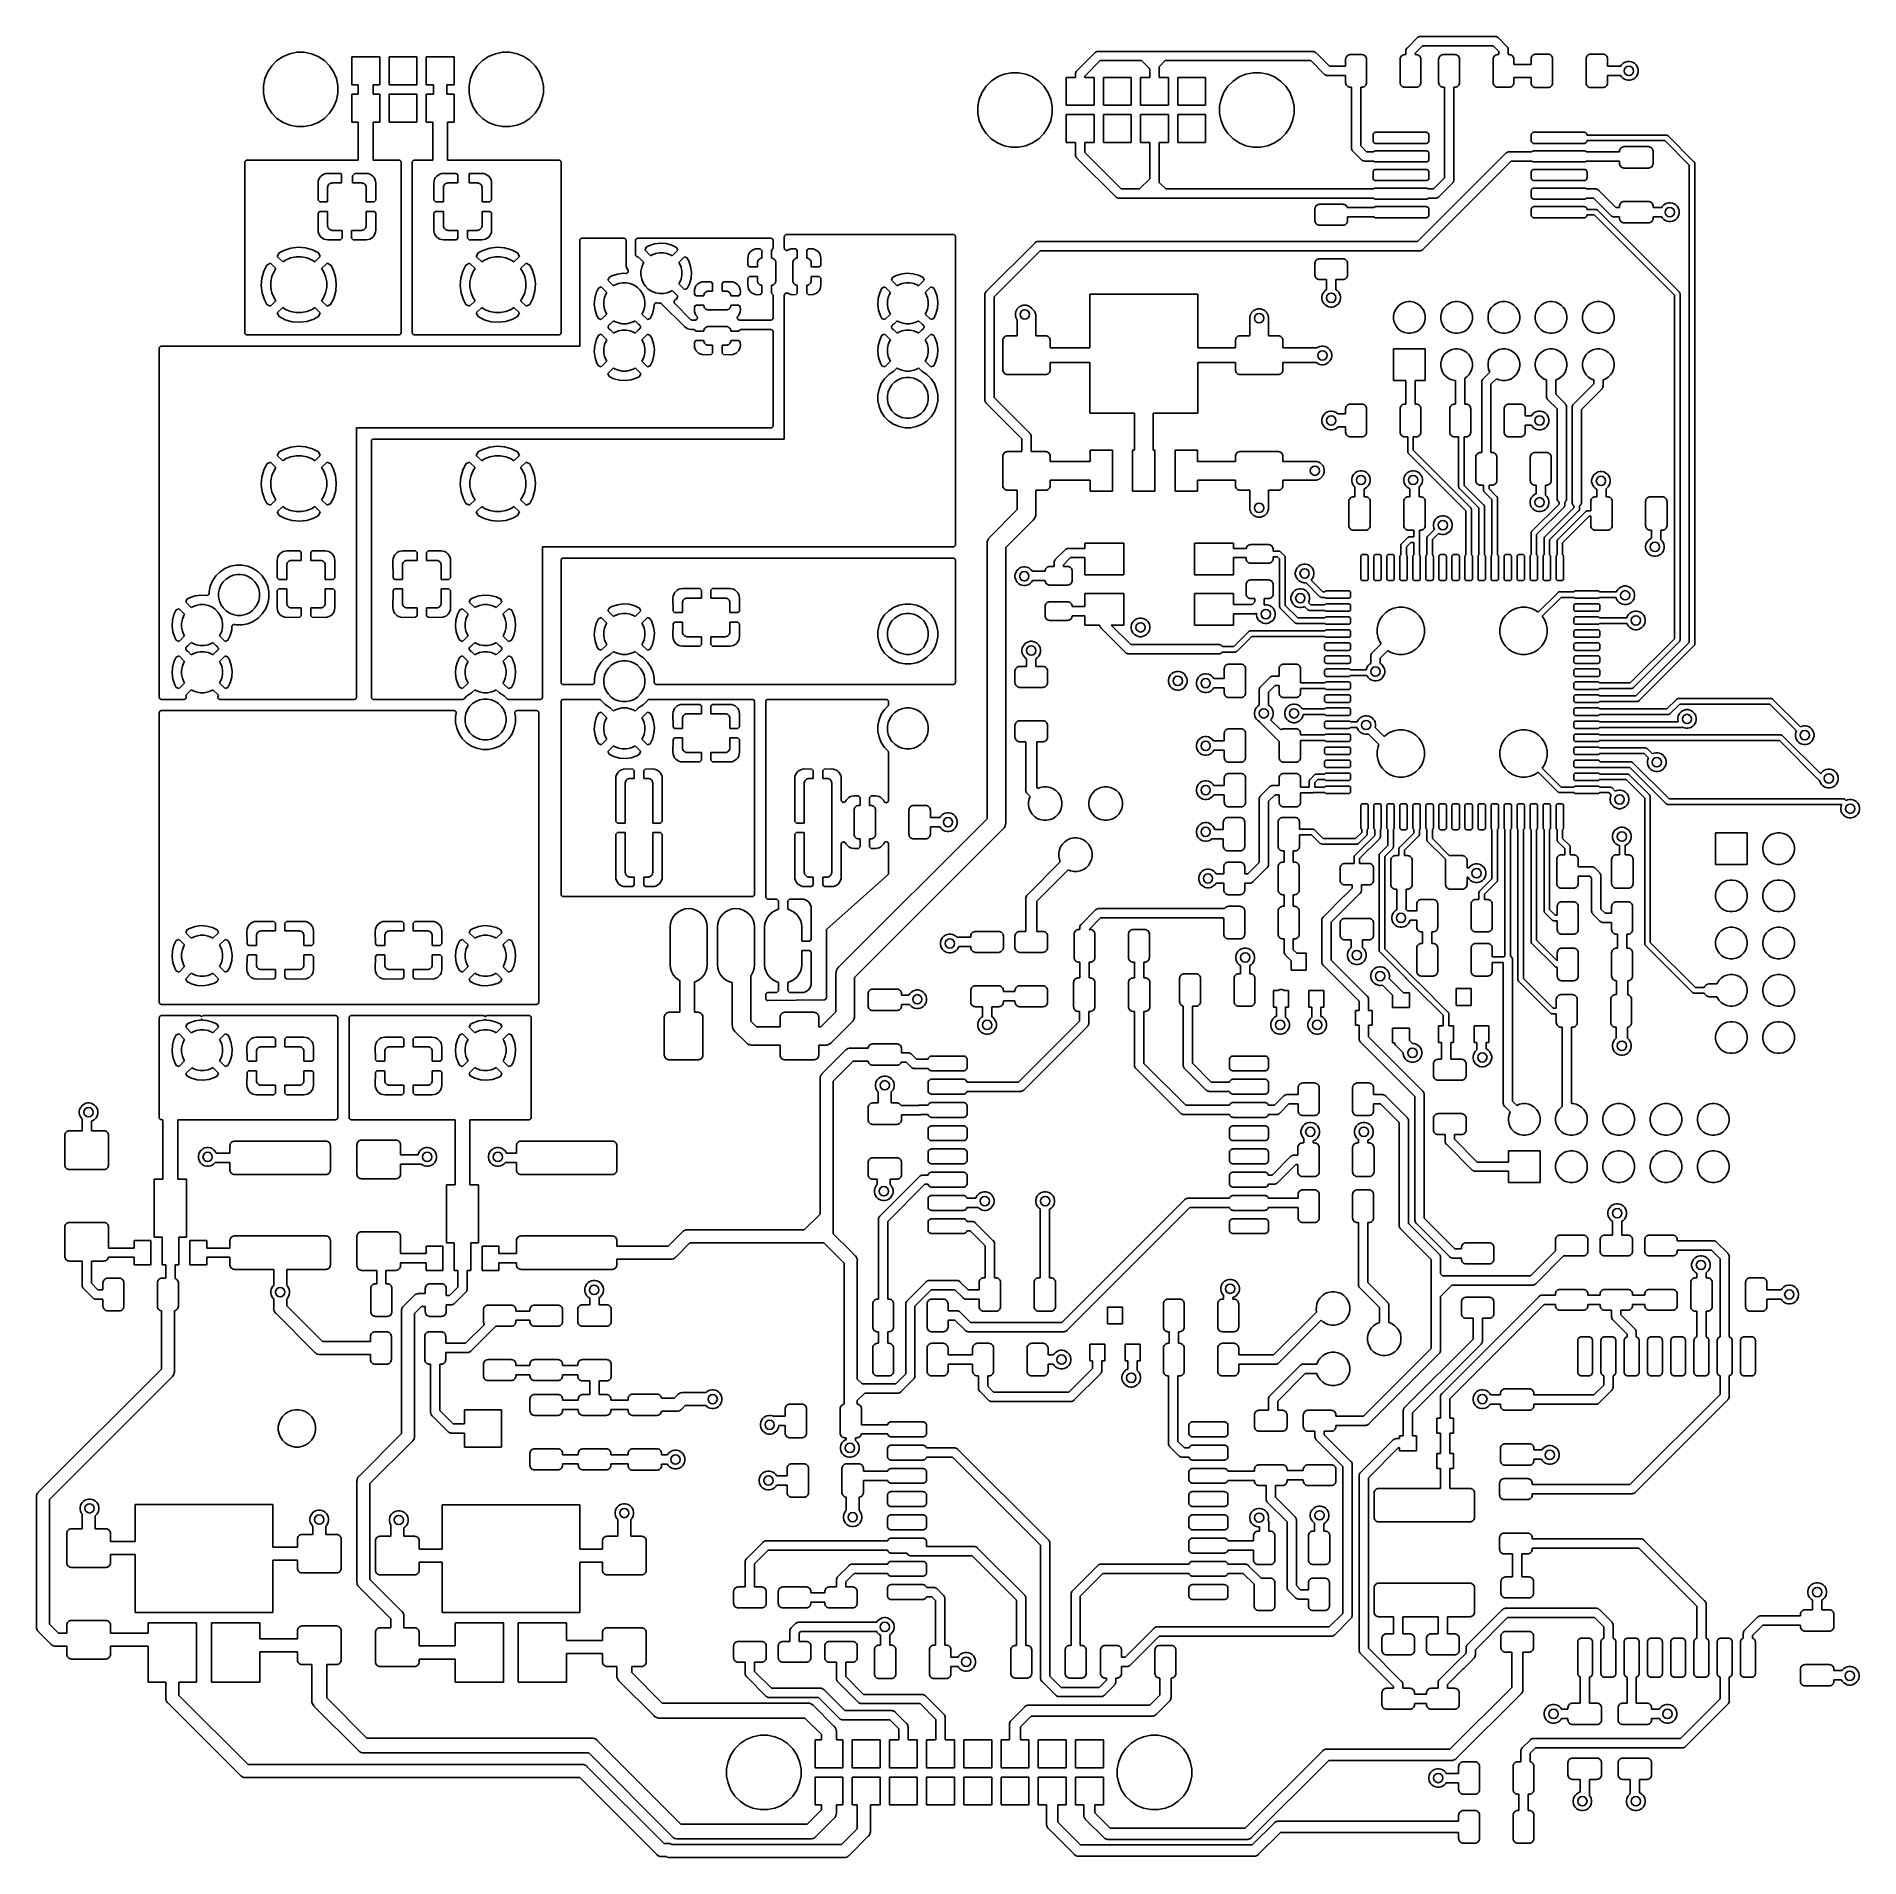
# Model space of a CAD drawing. Extents: x -3.6 to 94.4, y -84.3 to 13.7.
import ezdxf

# ---------------------------------------------------------------- set-up
doc = ezdxf.new("R2010")
doc.units = 0
doc.layers.add('BLACK', color=7, linetype='CONTINUOUS')

msp = doc.modelspace()

# ---------------------------------------------------------------- linework, layer by layer
at = {"layer": 'BLACK', "linetype": 'CONTINUOUS'}
for p, q in [((10.0167, 12.723), (10.4031, 12.7999)), ((10.4031, 12.7999), (10.7971, 12.7999)), ((10.7971, 12.7999), (11.1835, 12.723)), ((21.0666, 12.7231), (21.453, 12.7999)), ((21.453, 12.7999), (21.847, 12.7999)), ((21.847, 12.7999), (22.2334, 12.7231)), ((52.3318, 11.8104), (53.2895, 12.7681)), ((53.2895, 12.7681), (53.2974, 12.7776)), ((53.2974, 12.7776), (53.3354, 12.8089)), ((53.3354, 12.8089), (53.3789, 12.8321)), ((53.3789, 12.8321), (53.4095, 12.8414)), ((53.4095, 12.8414), (53.426, 12.8464)), ((53.426, 12.8464), (53.475, 12.8512)), ((53.475, 12.8512), (53.4873, 12.85)), ((53.4873, 12.85), (55.8877, 12.85)), ((55.8877, 12.85), (55.9, 12.8512)), ((55.9, 12.8512), (55.9123, 12.85)), ((55.9123, 12.85), (56.2127, 12.85)), ((56.2127, 12.85), (56.225, 12.8512)), ((56.225, 12.8512), (56.2373, 12.85)), ((56.2373, 12.85), (56.5877, 12.85)), ((56.5877, 12.85), (56.6, 12.8512)), ((56.6, 12.8512), (56.6123, 12.85)), ((56.6123, 12.85), (56.9627, 12.85)), ((56.9627, 12.85), (56.975, 12.8512)), ((56.975, 12.8512), (56.9873, 12.85)), ((56.9873, 12.85), (64.9877, 12.85)), ((64.9877, 12.85), (65, 12.8512)), ((65, 12.8512), (65.0123, 12.85)), ((65.0123, 12.85), (65.049, 12.8464)), ((65.049, 12.8464), (65.0961, 12.8321)), ((65.0961, 12.8321), (65.1396, 12.8089)), ((65.1396, 12.8089), (65.1776, 12.7776)), ((65.1776, 12.7776), (65.1855, 12.7681)), ((65.1855, 12.7681), (65.9036, 12.05)), ((70.0113, 12.8625), (70.0161, 12.9115)), ((70.0125, 12.8502), (70.0113, 12.8625)), ((70.0125, 12.675), (70.0125, 12.8502)), ((70.0161, 12.9115), (70.0304, 12.9586)), ((70.0304, 12.9586), (70.0536, 13.0021)), ((70.0536, 13.0021), (70.0849, 13.0401)), ((70.0849, 13.0401), (70.0944, 13.048)), ((70.0944, 13.048), (70.6145, 13.5681)), ((70.9036, 13.15), (70.5125, 12.7589)), ((70.5125, 12.7589), (70.5125, 12.675)), ((70.6145, 13.5681), (70.6224, 13.5776)), ((70.6224, 13.5776), (70.6604, 13.6089)), ((70.6604, 13.6089), (70.7039, 13.6321)), ((70.7039, 13.6321), (70.751, 13.6464)), ((70.751, 13.6464), (70.8, 13.6512)), ((70.8, 13.6512), (70.8123, 13.65)), ((70.8123, 13.65), (74.7877, 13.65)), ((74.6964, 13.15), (70.9036, 13.15)), ((75.0125, 12.8339), (74.6964, 13.15)), ((74.7877, 13.65), (74.8, 13.6512)), ((74.8, 13.6512), (74.8123, 13.65)), ((74.8123, 13.65), (74.849, 13.6464)), ((74.849, 13.6464), (74.8961, 13.6321)), ((74.8961, 13.6321), (74.9396, 13.6089)), ((74.9396, 13.6089), (74.9776, 13.5776)), ((74.9776, 13.5776), (74.9855, 13.5681)), ((74.9855, 13.5681), (75.4306, 13.123)), ((75.0125, 12.675), (75.0125, 12.8339)), ((75.4306, 13.123), (75.4401, 13.1151)), ((75.4401, 13.1151), (75.4714, 13.0771)), ((75.4714, 13.0771), (75.4946, 13.0336)), ((75.4946, 13.0336), (75.5089, 12.9865)), ((75.5089, 12.9865), (75.5137, 12.9375)), ((75.5137, 12.9375), (75.5125, 12.9252)), ((75.5125, 12.9252), (75.5125, 12.675)), ((8.8277, 11.7472), (9.04658, 12.0748)), ((9.04658, 12.0748), (9.32515, 12.3534)), ((9.32515, 12.3534), (9.65273, 12.5723)), ((9.65273, 12.5723), (10.0167, 12.723)), ((11.1835, 12.723), (11.5474, 12.5723)), ((11.5474, 12.5723), (11.875, 12.3534)), ((11.875, 12.3534), (12.1536, 12.0748)), ((12.1536, 12.0748), (12.3725, 11.7472)), ((13.3499, 11.05), (13.3499, 12.55)), ((13.3499, 12.55), (14.8499, 12.55)), ((14.8499, 12.55), (14.8499, 11.05)), ((15.35, 11.0499), (15.35, 12.5499)), ((15.35, 12.5499), (16.85, 12.5499)), ((16.85, 12.5499), (16.85, 11.0499)), ((17.3501, 11.05), (17.3501, 12.55)), ((17.3501, 12.55), (18.8501, 12.55)), ((18.8501, 12.55), (18.8501, 11.05)), ((19.8776, 11.7473), (20.0965, 12.0748)), ((20.0965, 12.0748), (20.3751, 12.3534)), ((20.3751, 12.3534), (20.7026, 12.5723)), ((20.7026, 12.5723), (21.0666, 12.7231)), ((22.2334, 12.7231), (22.5974, 12.5723)), ((22.5974, 12.5723), (22.9249, 12.3534)), ((22.9249, 12.3534), (23.2035, 12.0748)), ((23.2035, 12.0748), (23.4224, 11.7473)), ((52.2679, 11.7211), (52.2911, 11.7645)), ((52.2911, 11.7645), (52.3101, 11.7877)), ((52.3101, 11.7877), (52.3223, 11.8026)), ((52.3223, 11.8026), (52.3318, 11.8104)), ((53.5786, 12.35), (52.7499, 11.5214)), ((55.7964, 12.35), (53.5786, 12.35)), ((56.1894, 11.957), (55.7964, 12.35)), ((56.1973, 11.9475), (56.1894, 11.957)), ((56.2353, 11.9162), (56.1973, 11.9475)), ((56.2501, 11.9083), (56.2353, 11.9162)), ((56.2501, 11.45), (56.2501, 11.9083)), ((57.0786, 12.35), (56.7501, 12.0215)), ((56.7501, 12.0215), (56.7501, 11.45)), ((64.8964, 12.35), (57.0786, 12.35)), ((65.6145, 11.6319), (64.8964, 12.35)), ((65.9036, 12.05), (66.775, 12.05)), ((66.775, 12.425), (66.7798, 12.4738)), ((66.775, 12.05), (66.775, 12.425)), ((66.7798, 12.4738), (66.794, 12.5207)), ((66.794, 12.5207), (66.8171, 12.5639)), ((66.8171, 12.5639), (66.8482, 12.6018)), ((66.8482, 12.6018), (66.8861, 12.6329)), ((66.8861, 12.6329), (66.9293, 12.656)), ((66.9293, 12.656), (66.9762, 12.6702)), ((66.9762, 12.6702), (67.025, 12.675)), ((67.025, 12.675), (67.65, 12.675)), ((67.65, 12.675), (67.6988, 12.6702)), ((67.6988, 12.6702), (67.7457, 12.656)), ((67.7457, 12.656), (67.7889, 12.6329)), ((67.7889, 12.6329), (67.8268, 12.6018)), ((67.8268, 12.6018), (67.8579, 12.5639)), ((67.8579, 12.5639), (67.881, 12.5207)), ((67.881, 12.5207), (67.8952, 12.4738)), ((67.8952, 12.4738), (67.9, 12.425)), ((67.9, 12.425), (67.9, 11.175)), ((69.7, 12.425), (69.7048, 12.4738)), ((69.7, 11.175), (69.7, 12.425)), ((69.7048, 12.4738), (69.719, 12.5207)), ((69.719, 12.5207), (69.7421, 12.5639)), ((69.7421, 12.5639), (69.7732, 12.6018)), ((69.7732, 12.6018), (69.8111, 12.6329)), ((69.8111, 12.6329), (69.8543, 12.656)), ((69.8543, 12.656), (69.9012, 12.6702)), ((69.9012, 12.6702), (69.95, 12.675)), ((69.95, 12.675), (70.0125, 12.675)), ((70.5125, 12.675), (70.575, 12.675)), ((70.575, 12.675), (70.6238, 12.6702)), ((70.6238, 12.6702), (70.6707, 12.656)), ((70.6707, 12.656), (70.7139, 12.6329)), ((70.7139, 12.6329), (70.7518, 12.6018)), ((70.7518, 12.6018), (70.7829, 12.5639)), ((70.7829, 12.5639), (70.806, 12.5207)), ((70.806, 12.5207), (70.8202, 12.4738)), ((70.8202, 12.4738), (70.825, 12.425)), ((70.825, 12.425), (70.825, 11.175)), ((71.775, 12.425), (71.7798, 12.4738)), ((71.775, 11.175), (71.775, 12.425)), ((71.7798, 12.4738), (71.794, 12.5207)), ((71.794, 12.5207), (71.8171, 12.5639)), ((71.8171, 12.5639), (71.8482, 12.6018)), ((71.8482, 12.6018), (71.8861, 12.6329)), ((71.8861, 12.6329), (71.9293, 12.656)), ((71.9293, 12.656), (71.9762, 12.6702)), ((71.9762, 12.6702), (72.025, 12.675)), ((72.025, 12.675), (72.65, 12.675)), ((72.65, 12.675), (72.6988, 12.6702)), ((72.6988, 12.6702), (72.7457, 12.656)), ((72.7457, 12.656), (72.7889, 12.6329)), ((72.7889, 12.6329), (72.8268, 12.6018)), ((72.8268, 12.6018), (72.8579, 12.5639)), ((72.8579, 12.5639), (72.881, 12.5207)), ((72.881, 12.5207), (72.8952, 12.4738)), ((72.8952, 12.4738), (72.9, 12.425)), ((72.9, 12.425), (72.9, 11.175)), ((74.7, 12.425), (74.7048, 12.4738)), ((74.7, 11.175), (74.7, 12.425)), ((74.7048, 12.4738), (74.719, 12.5207)), ((74.719, 12.5207), (74.7421, 12.5639)), ((74.7421, 12.5639), (74.7732, 12.6018)), ((74.7732, 12.6018), (74.8111, 12.6329)), ((74.8111, 12.6329), (74.8543, 12.656)), ((74.8543, 12.656), (74.9012, 12.6702)), ((74.9012, 12.6702), (74.95, 12.675)), ((74.95, 12.675), (75.0125, 12.675)), ((75.5125, 12.675), (75.575, 12.675)), ((75.575, 12.675), (75.6238, 12.6702)), ((75.6238, 12.6702), (75.6707, 12.656)), ((75.6707, 12.656), (75.7139, 12.6329)), ((75.7139, 12.6329), (75.7518, 12.6018)), ((75.7518, 12.6018), (75.7829, 12.5639)), ((75.7829, 12.5639), (75.806, 12.5207)), ((75.806, 12.5207), (75.8202, 12.4738)), ((75.8202, 12.4738), (75.825, 12.425)), ((75.825, 12.425), (75.825, 12.15)), ((75.825, 12.15), (76.75, 12.15)), ((76.75, 12.45), (76.7548, 12.4988)), ((76.75, 12.15), (76.75, 12.45)), ((76.7548, 12.4988), (76.769, 12.5457)), ((76.769, 12.5457), (76.7921, 12.5889)), ((76.7921, 12.5889), (76.8232, 12.6268)), ((76.8232, 12.6268), (76.8611, 12.6579)), ((76.8611, 12.6579), (76.9043, 12.681)), ((76.9043, 12.681), (76.9512, 12.6952)), ((76.9512, 12.6952), (77, 12.7)), ((77, 12.7), (77.65, 12.7)), ((77.65, 12.7), (77.6988, 12.6952)), ((77.6988, 12.6952), (77.7457, 12.681)), ((77.7457, 12.681), (77.7889, 12.6579)), ((77.7889, 12.6579), (77.8268, 12.6268)), ((77.8268, 12.6268), (77.8579, 12.5889)), ((77.8579, 12.5889), (77.881, 12.5457)), ((77.881, 12.5457), (77.8952, 12.4988)), ((77.8952, 12.4988), (77.9, 12.45)), ((77.9, 12.45), (77.9, 11.15)), ((79.7, 12.45), (79.7048, 12.4988)), ((79.7, 11.15), (79.7, 12.45)), ((79.7048, 12.4988), (79.719, 12.5457)), ((79.719, 12.5457), (79.7421, 12.5889)), ((79.7421, 12.5889), (79.7732, 12.6268)), ((79.7732, 12.6268), (79.8111, 12.6579)), ((79.8111, 12.6579), (79.8543, 12.681)), ((79.8543, 12.681), (79.9012, 12.6952)), ((79.9012, 12.6952), (79.95, 12.7)), ((79.95, 12.7), (80.6, 12.7)), ((80.6, 12.7), (80.6488, 12.6952)), ((80.6488, 12.6952), (80.6957, 12.681)), ((80.6957, 12.681), (80.7389, 12.6579)), ((80.7389, 12.6579), (80.7768, 12.6268)), ((80.7768, 12.6268), (80.8079, 12.5889)), ((80.8079, 12.5889), (80.831, 12.5457)), ((80.831, 12.5457), (80.8452, 12.4988)), ((80.8452, 12.4988), (80.85, 12.45)), ((80.85, 12.45), (80.85, 12.05)), ((80.85, 12.05), (81.5657, 12.05)), ((81.5657, 12.05), (81.6116, 12.1187)), ((81.6116, 12.1187), (81.6813, 12.1884)), ((81.6813, 12.1884), (81.7632, 12.2431)), ((81.7632, 12.2431), (81.8542, 12.2808)), ((81.8542, 12.2808), (81.9508, 12.3)), ((81.9508, 12.3), (82.0492, 12.3)), ((82.0492, 12.3), (82.1458, 12.2808)), ((82.1458, 12.2808), (82.2368, 12.2431)), ((82.2368, 12.2431), (82.3187, 12.1884)), ((82.3187, 12.1884), (82.3884, 12.1187)), ((82.3884, 12.1187), (82.4431, 12.0368)), ((82.4431, 12.0368), (82.4808, 11.9458)), ((82.4808, 11.9458), (82.5, 11.8492)), ((82.5, 11.8492), (82.5, 11.7508)), ((8.60008, 10.9969), (8.67694, 11.3833)), ((8.60008, 10.6029), (8.60008, 10.9969)), ((8.67694, 11.3833), (8.8277, 11.7472)), ((12.3725, 11.7472), (12.5232, 11.3833)), ((12.5232, 11.3833), (12.6001, 10.9969)), ((12.6001, 10.9969), (12.6001, 10.6029)), ((13.7, 11.05), (13.3499, 11.05)), ((13.7, 10.55), (13.7, 11.05)), ((14.8499, 11.05), (14.5, 11.05)), ((14.5, 11.05), (14.5, 10.55)), ((16.85, 11.0499), (15.35, 11.0499)), ((17.75, 11.05), (17.3501, 11.05)), ((17.75, 10.55), (17.75, 11.05)), ((18.8501, 11.05), (18.45, 11.05)), ((18.45, 11.05), (18.45, 10.55)), ((19.65, 10.9969), (19.7269, 11.3833)), ((19.65, 10.6029), (19.65, 10.9969)), ((19.7269, 11.3833), (19.8776, 11.7473)), ((23.4224, 11.7473), (23.5731, 11.3833)), ((23.5731, 11.3833), (23.65, 10.9969)), ((23.65, 10.9969), (23.65, 10.6029)), ((47.2277, 10.6472), (47.4466, 10.9748)), ((47.4466, 10.9748), (47.7252, 11.2534)), ((47.7252, 11.2534), (48.0527, 11.4723)), ((48.0527, 11.4723), (48.4167, 11.623)), ((48.4167, 11.623), (48.8031, 11.6999)), ((48.8031, 11.6999), (49.1971, 11.6999)), ((49.1971, 11.6999), (49.5835, 11.623)), ((49.5835, 11.623), (49.9474, 11.4723)), ((49.9474, 11.4723), (50.275, 11.2534)), ((50.275, 11.2534), (50.5536, 10.9748)), ((50.5536, 10.9748), (50.7725, 10.6472)), ((51.7499, 9.94996), (51.7499, 11.45)), ((51.7499, 11.45), (52.2499, 11.45)), ((52.2487, 11.6249), (52.2536, 11.6739)), ((52.2499, 11.6127), (52.2487, 11.6249)), ((52.2499, 11.45), (52.2499, 11.6127)), ((52.2536, 11.6739), (52.2679, 11.7211)), ((52.7499, 11.5214), (52.7499, 11.45)), ((52.7499, 11.45), (53.2499, 11.45)), ((53.2499, 11.45), (53.2499, 9.94996)), ((53.75, 9.94993), (53.75, 11.4499)), ((53.75, 11.4499), (55.25, 11.4499)), ((55.25, 11.4499), (55.25, 9.94993)), ((55.7501, 9.95005), (55.7501, 11.45)), ((55.7501, 11.45), (56.2501, 11.45)), ((56.7501, 11.45), (57.2501, 11.45)), ((57.2501, 11.45), (57.2501, 9.95005)), ((57.75, 9.94994), (57.75, 11.4499)), ((57.75, 11.4499), (59.25, 11.4499)), ((59.25, 11.4499), (59.25, 9.94994)), ((60.2277, 10.6473), (60.4466, 10.9748)), ((60.4466, 10.9748), (60.7251, 11.2534)), ((60.7251, 11.2534), (61.0527, 11.4723)), ((61.0527, 11.4723), (61.4167, 11.6231)), ((61.4167, 11.6231), (61.8031, 11.6999)), ((61.8031, 11.6999), (62.1971, 11.6999)), ((62.1971, 11.6999), (62.5834, 11.6231)), ((62.5834, 11.6231), (62.9474, 11.4723)), ((62.9474, 11.4723), (63.275, 11.2534)), ((63.275, 11.2534), (63.5536, 10.9748)), ((63.5536, 10.9748), (63.7724, 10.6473)), ((65.6224, 11.6224), (65.6145, 11.6319)), ((65.6604, 11.5911), (65.6224, 11.6224)), ((65.6686, 11.5867), (65.6604, 11.5911)), ((65.7039, 11.5679), (65.6686, 11.5867)), ((65.751, 11.5536), (65.7039, 11.5679)), ((65.8, 11.5488), (65.751, 11.5536)), ((65.8123, 11.55), (65.8, 11.5488)), ((66.775, 11.55), (65.8123, 11.55)), ((66.775, 11.175), (66.775, 11.55)), ((66.7798, 11.1262), (66.775, 11.175)), ((66.794, 11.0793), (66.7798, 11.1262)), ((66.8171, 11.0361), (66.794, 11.0793)), ((66.8482, 10.9982), (66.8171, 11.0361)), ((66.8861, 10.9671), (66.8482, 10.9982)), ((66.9293, 10.944), (66.8861, 10.9671)), ((66.9762, 10.9298), (66.9293, 10.944)), ((67.025, 10.925), (66.9762, 10.9298)), ((67.0875, 10.925), (67.025, 10.925)), ((67.0875, 7.67478), (67.0875, 10.925)), ((67.65, 10.925), (67.5875, 10.925)), ((67.5875, 10.925), (67.5875, 7.76605)), ((67.6988, 10.9298), (67.65, 10.925)), ((67.7457, 10.944), (67.6988, 10.9298)), ((67.7889, 10.9671), (67.7457, 10.944)), ((67.8268, 10.9982), (67.7889, 10.9671)), ((67.8579, 11.0361), (67.8268, 10.9982)), ((67.881, 11.0793), (67.8579, 11.0361)), ((67.8952, 11.1262), (67.881, 11.0793)), ((67.9, 11.175), (67.8952, 11.1262)), ((69.7048, 11.1262), (69.7, 11.175)), ((69.719, 11.0793), (69.7048, 11.1262)), ((69.7421, 11.0361), (69.719, 11.0793)), ((69.7732, 10.9982), (69.7421, 11.0361)), ((69.8111, 10.9671), (69.7732, 10.9982)), ((69.8543, 10.944), (69.8111, 10.9671)), ((69.9012, 10.9298), (69.8543, 10.944)), ((69.95, 10.925), (69.9012, 10.9298)), ((70.575, 10.925), (69.95, 10.925)), ((70.6238, 10.9298), (70.575, 10.925)), ((70.6707, 10.944), (70.6238, 10.9298)), ((70.7139, 10.9671), (70.6707, 10.944)), ((70.7518, 10.9982), (70.7139, 10.9671)), ((70.7829, 11.0361), (70.7518, 10.9982)), ((70.806, 11.0793), (70.7829, 11.0361)), ((70.8202, 11.1262), (70.806, 11.0793)), ((70.825, 11.175), (70.8202, 11.1262)), ((71.7798, 11.1262), (71.775, 11.175)), ((71.794, 11.0793), (71.7798, 11.1262)), ((71.8171, 11.0361), (71.794, 11.0793)), ((71.8482, 10.9982), (71.8171, 11.0361)), ((71.8861, 10.9671), (71.8482, 10.9982)), ((71.9293, 10.944), (71.8861, 10.9671)), ((71.9762, 10.9298), (71.9293, 10.944)), ((72.025, 10.925), (71.9762, 10.9298)), ((72.0875, 10.925), (72.025, 10.925)), ((72.0875, 6.04105), (72.0875, 10.925)), ((72.65, 10.925), (72.5875, 10.925)), ((72.5875, 10.925), (72.5875, 5.94977)), ((72.6988, 10.9298), (72.65, 10.925)), ((72.7457, 10.944), (72.6988, 10.9298)), ((72.7889, 10.9671), (72.7457, 10.944)), ((72.8268, 10.9982), (72.7889, 10.9671)), ((72.8579, 11.0361), (72.8268, 10.9982)), ((72.881, 11.0793), (72.8579, 11.0361)), ((72.8952, 11.1262), (72.881, 11.0793)), ((72.9, 11.175), (72.8952, 11.1262)), ((74.7048, 11.1262), (74.7, 11.175)), ((74.719, 11.0793), (74.7048, 11.1262)), ((74.7421, 11.0361), (74.719, 11.0793)), ((74.7732, 10.9982), (74.7421, 11.0361)), ((74.8111, 10.9671), (74.7732, 10.9982)), ((74.8543, 10.944), (74.8111, 10.9671)), ((74.9012, 10.9298), (74.8543, 10.944)), ((74.95, 10.925), (74.9012, 10.9298)), ((75.575, 10.925), (74.95, 10.925)), ((75.6238, 10.9298), (75.575, 10.925)), ((75.6707, 10.944), (75.6238, 10.9298)), ((75.7139, 10.9671), (75.6707, 10.944)), ((75.7518, 10.9982), (75.7139, 10.9671)), ((75.7829, 11.0361), (75.7518, 10.9982)), ((75.806, 11.0793), (75.7829, 11.0361)), ((75.8202, 11.1262), (75.806, 11.0793)), ((75.825, 11.175), (75.8202, 11.1262)), ((76.75, 11.45), (75.825, 11.45)), ((75.825, 11.45), (75.825, 11.175)), ((76.75, 11.15), (76.75, 11.45)), ((76.7548, 11.1012), (76.75, 11.15)), ((76.769, 11.0543), (76.7548, 11.1012)), ((76.7921, 11.0111), (76.769, 11.0543)), ((76.8232, 10.9732), (76.7921, 11.0111)), ((76.8611, 10.9421), (76.8232, 10.9732)), ((76.9043, 10.919), (76.8611, 10.9421)), ((76.9512, 10.9048), (76.9043, 10.919)), ((77, 10.9), (76.9512, 10.9048)), ((77.65, 10.9), (77, 10.9)), ((77.6988, 10.9048), (77.65, 10.9)), ((77.7457, 10.919), (77.6988, 10.9048)), ((77.7889, 10.9421), (77.7457, 10.919)), ((77.8268, 10.9732), (77.7889, 10.9421)), ((77.8579, 11.0111), (77.8268, 10.9732)), ((77.881, 11.0543), (77.8579, 11.0111)), ((77.8952, 11.1012), (77.881, 11.0543)), ((77.9, 11.15), (77.8952, 11.1012)), ((79.7048, 11.1012), (79.7, 11.15)), ((79.719, 11.0543), (79.7048, 11.1012)), ((79.7421, 11.0111), (79.719, 11.0543)), ((79.7732, 10.9732), (79.7421, 11.0111)), ((79.8111, 10.9421), (79.7732, 10.9732)), ((79.8543, 10.919), (79.8111, 10.9421)), ((79.9012, 10.9048), (79.8543, 10.919)), ((79.95, 10.9), (79.9012, 10.9048)), ((80.6, 10.9), (79.95, 10.9)), ((80.6488, 10.9048), (80.6, 10.9)), ((80.6957, 10.919), (80.6488, 10.9048)), ((80.7389, 10.9421), (80.6957, 10.919)), ((80.7768, 10.9732), (80.7389, 10.9421)), ((80.8079, 11.0111), (80.7768, 10.9732)), ((80.831, 11.0543), (80.8079, 11.0111)), ((80.8452, 11.1012), (80.831, 11.0543)), ((80.85, 11.15), (80.8452, 11.1012)), ((81.5657, 11.55), (80.85, 11.55)), ((80.85, 11.55), (80.85, 11.15)), ((81.6116, 11.4813), (81.5657, 11.55)), ((81.6813, 11.4116), (81.6116, 11.4813)), ((81.7632, 11.3569), (81.6813, 11.4116)), ((81.8542, 11.3192), (81.7632, 11.3569)), ((81.9508, 11.3), (81.8542, 11.3192)), ((82.0492, 11.3), (81.9508, 11.3)), ((82.1458, 11.3192), (82.0492, 11.3)), ((82.2368, 11.3569), (82.1458, 11.3192)), ((82.3187, 11.4116), (82.2368, 11.3569)), ((82.3884, 11.4813), (82.3187, 11.4116)), ((82.4431, 11.5632), (82.3884, 11.4813)), ((82.4808, 11.6542), (82.4431, 11.5632)), ((82.5, 11.7508), (82.4808, 11.6542)), ((8.67694, 10.2165), (8.60008, 10.6029)), ((8.8277, 9.85253), (8.67694, 10.2165)), ((9.04658, 9.52496), (8.8277, 9.85253)), ((12.3725, 9.85253), (12.1536, 9.52496)), ((12.5232, 10.2165), (12.3725, 9.85253)), ((12.6001, 10.6029), (12.5232, 10.2165)), ((13.35, 9.05), (13.35, 10.55)), ((13.35, 10.55), (13.7, 10.55)), ((14.5, 10.55), (14.85, 10.55)), ((14.85, 10.55), (14.85, 9.05)), ((15.35, 9.05006), (15.35, 10.5501)), ((15.35, 10.5501), (16.85, 10.5501)), ((16.85, 10.5501), (16.85, 9.05006)), ((17.35, 9.05004), (17.35, 10.55)), ((17.35, 10.55), (17.75, 10.55)), ((18.45, 10.55), (18.85, 10.55)), ((18.85, 10.55), (18.85, 9.05004)), ((19.7269, 10.2165), (19.65, 10.6029)), ((19.8776, 9.85257), (19.7269, 10.2165)), ((20.0965, 9.52499), (19.8776, 9.85257)), ((23.4224, 9.85257), (23.2035, 9.52499)), ((23.5731, 10.2165), (23.4224, 9.85257)), ((23.65, 10.6029), (23.5731, 10.2165)), ((47.0001, 9.89687), (47.0769, 10.2833)), ((47.0001, 9.50291), (47.0001, 9.89687)), ((47.0769, 10.2833), (47.2277, 10.6472)), ((50.7725, 10.6472), (50.9232, 10.2833)), ((50.9232, 10.2833), (51.0001, 9.89687)), ((51.0001, 9.89687), (51.0001, 9.50291)), ((53.2499, 9.94996), (51.7499, 9.94996)), ((55.25, 9.94993), (53.75, 9.94993)), ((57.2501, 9.95005), (55.7501, 9.95005)), ((59.25, 9.94994), (57.75, 9.94994)), ((60.0001, 9.8969), (60.0769, 10.2833)), ((60.0001, 9.50294), (60.0001, 9.8969)), ((60.0769, 10.2833), (60.2277, 10.6473)), ((63.7724, 10.6473), (63.9232, 10.2833)), ((63.9232, 10.2833), (64.0001, 9.8969)), ((64.0001, 9.8969), (64.0001, 9.50294)), ((9.32515, 9.24639), (9.04658, 9.52496)), ((9.65273, 9.02751), (9.32515, 9.24639)), ((10.0167, 8.87675), (9.65273, 9.02751)), ((10.4031, 8.79989), (10.0167, 8.87675)), ((11.1835, 8.87675), (10.7971, 8.79989)), ((11.5474, 9.02751), (11.1835, 8.87675)), ((11.875, 9.24639), (11.5474, 9.02751)), ((12.1536, 9.52496), (11.875, 9.24639)), ((13.7, 9.05), (13.35, 9.05)), ((13.7, 7), (13.7, 9.05)), ((14.85, 9.05), (14.5, 9.05)), ((14.5, 9.05), (14.5, 7)), ((16.85, 9.05006), (15.35, 9.05006)), ((17.7, 9.05004), (17.35, 9.05004)), ((17.7, 7), (17.7, 9.05004)), ((18.85, 9.05004), (18.5, 9.05004)), ((18.5, 9.05004), (18.5, 7)), ((20.3751, 9.24642), (20.0965, 9.52499)), ((20.7026, 9.02754), (20.3751, 9.24642)), ((21.0666, 8.87678), (20.7026, 9.02754)), ((21.453, 8.79992), (21.0666, 8.87678)), ((22.2334, 8.87678), (21.847, 8.79992)), ((22.5974, 9.02754), (22.2334, 8.87678)), ((22.9249, 9.24642), (22.5974, 9.02754)), ((23.2035, 9.52499), (22.9249, 9.24642)), ((47.0769, 9.11651), (47.0001, 9.50291)), ((47.2277, 8.75253), (47.0769, 9.11651)), ((50.9232, 9.11651), (50.7725, 8.75253)), ((51.0001, 9.50291), (50.9232, 9.11651)), ((51.75, 7.95), (51.75, 9.45)), ((51.75, 9.45), (53.25, 9.45)), ((53.25, 9.45), (53.25, 7.95)), ((53.75, 7.95006), (53.75, 9.45006)), ((53.75, 9.45006), (55.25, 9.45006)), ((55.25, 9.45006), (55.25, 7.95006)), ((55.75, 7.95004), (55.75, 9.45004)), ((55.75, 9.45004), (57.25, 9.45004)), ((57.25, 9.45004), (57.25, 7.95004)), ((57.75, 7.95008), (57.75, 9.45008)), ((57.75, 9.45008), (59.25, 9.45008)), ((59.25, 9.45008), (59.25, 7.95008)), ((60.0769, 9.11654), (60.0001, 9.50294)), ((60.2277, 8.75256), (60.0769, 9.11654)), ((63.9232, 9.11654), (63.7724, 8.75256)), ((64.0001, 9.50294), (63.9232, 9.11654)), ((10.7971, 8.79989), (10.4031, 8.79989)), ((21.847, 8.79992), (21.453, 8.79992)), ((47.4466, 8.42496), (47.2277, 8.75253)), ((47.7252, 8.14639), (47.4466, 8.42496)), ((48.0527, 7.92751), (47.7252, 8.14639)), ((48.4167, 7.77675), (48.0527, 7.92751)), ((49.9474, 7.92751), (49.5835, 7.77675)), ((50.275, 8.14639), (49.9474, 7.92751)), ((50.5536, 8.42496), (50.275, 8.14639)), ((50.7725, 8.75253), (50.5536, 8.42496)), ((52.25, 7.95), (51.75, 7.95)), ((52.25, 7.31228), (52.25, 7.95)), ((53.25, 7.95), (52.75, 7.95)), ((52.75, 7.95), (52.75, 7.40355)), ((55.25, 7.95006), (53.75, 7.95006)), ((56.25, 7.95004), (55.75, 7.95004)), ((56.25, 7.71228), (56.25, 7.95004)), ((57.25, 7.95004), (56.75, 7.95004)), ((56.75, 7.95004), (56.75, 5.91227)), ((59.25, 7.95008), (57.75, 7.95008)), ((60.4466, 8.42499), (60.2277, 8.75256)), ((60.7251, 8.14642), (60.4466, 8.42499)), ((61.0527, 7.92754), (60.7251, 8.14642)), ((61.4167, 7.77678), (61.0527, 7.92754)), ((62.9474, 7.92754), (62.5834, 7.77678)), ((63.275, 8.14642), (62.9474, 7.92754)), ((63.5536, 8.42499), (63.275, 8.14642)), ((63.7724, 8.75256), (63.5536, 8.42499)), ((68.25, 8.35), (68.2529, 8.37926)), ((68.25, 8.05), (68.25, 8.35)), ((68.2529, 8.02074), (68.25, 8.05)), ((68.2529, 8.37926), (68.2614, 8.4074)), ((68.2614, 7.9926), (68.2529, 8.02074)), ((68.2614, 8.4074), (68.2753, 8.43334)), ((68.2753, 7.96666), (68.2614, 7.9926)), ((68.2753, 8.43334), (68.2939, 8.45607)), ((68.2939, 7.94393), (68.2753, 7.96666)), ((68.2939, 8.45607), (68.3167, 8.47472)), ((68.3167, 7.92528), (68.2939, 7.94393)), ((68.3167, 8.47472), (68.3426, 8.48858)), ((68.3426, 7.91142), (68.3167, 7.92528)), ((68.3426, 8.48858), (68.3707, 8.49712)), ((68.3707, 7.90288), (68.3426, 7.91142)), ((68.3707, 8.49712), (68.4, 8.5)), ((68.4, 7.9), (68.3707, 7.90288)), ((68.4, 8.5), (71.1, 8.5)), ((71.1, 7.9), (68.4, 7.9)), ((71.1, 8.5), (71.1293, 8.49712)), ((71.1293, 7.90288), (71.1, 7.9)), ((71.1293, 8.49712), (71.1574, 8.48858)), ((71.1574, 7.91142), (71.1293, 7.90288)), ((71.1574, 8.48858), (71.1833, 8.47472)), ((71.1833, 7.92528), (71.1574, 7.91142)), ((71.1833, 8.47472), (71.2061, 8.45607)), ((71.2061, 7.94393), (71.1833, 7.92528)), ((71.2061, 8.45607), (71.2247, 8.43334)), ((71.2247, 7.96666), (71.2061, 7.94393)), ((71.2247, 8.43334), (71.2386, 8.4074)), ((71.2386, 7.9926), (71.2247, 7.96666)), ((71.2386, 8.4074), (71.2471, 8.37926)), ((71.2471, 8.02074), (71.2386, 7.9926)), ((71.2471, 8.37926), (71.25, 8.35)), ((71.25, 8.05), (71.2471, 8.02074)), ((71.25, 8.35), (71.25, 8.05)), ((76.75, 8.35), (76.7529, 8.37926)), ((76.75, 8.05), (76.75, 8.35)), ((76.7529, 8.02074), (76.75, 8.05)), ((76.7529, 8.37926), (76.7614, 8.4074)), ((76.7614, 7.9926), (76.7529, 8.02074)), ((76.7614, 8.4074), (76.7753, 8.43334)), ((76.7753, 7.96666), (76.7614, 7.9926)), ((76.7753, 8.43334), (76.7939, 8.45607)), ((76.7939, 7.94393), (76.7753, 7.96666)), ((76.7939, 8.45607), (76.8167, 8.47472)), ((76.8167, 7.92528), (76.7939, 7.94393)), ((76.8167, 8.47472), (76.8426, 8.48858)), ((76.8426, 7.91142), (76.8167, 7.92528)), ((76.8426, 8.48858), (76.8707, 8.49712)), ((76.8707, 7.90288), (76.8426, 7.91142)), ((76.8707, 8.49712), (76.9, 8.5)), ((76.9, 7.9), (76.8707, 7.90288)), ((76.9, 8.5), (79.6, 8.5)), ((79.6, 7.9), (76.9, 7.9)), ((79.6, 8.5), (79.6293, 8.49712)), ((79.6293, 7.90288), (79.6, 7.9)), ((79.6293, 8.49712), (79.6574, 8.48858)), ((79.6574, 7.91142), (79.6293, 7.90288)), ((79.6574, 8.48858), (79.6833, 8.47472)), ((79.6833, 7.92528), (79.6574, 7.91142)), ((79.6833, 8.47472), (79.7061, 8.45607)), ((79.7061, 7.94393), (79.6833, 7.92528)), ((79.7061, 8.45607), (79.7247, 8.43334)), ((79.7247, 7.96666), (79.7061, 7.94393)), ((79.7247, 8.43334), (79.7386, 8.4074)), ((79.7386, 7.9926), (79.7247, 7.96666)), ((79.7386, 8.4074), (79.7471, 8.37926)), ((79.7471, 8.02074), (79.7386, 7.9926)), ((79.7471, 8.37926), (79.75, 8.35)), ((79.75, 8.05), (79.7471, 8.02074)), ((79.75, 8.35), (83.9926, 8.35)), ((83.9379, 8.05), (79.75, 8.05)), ((85.25, 6.73787), (83.9379, 8.05)), ((83.9926, 8.35), (84, 8.35072)), ((84, 8.35072), (84.0074, 8.35)), ((84.0074, 8.35), (84.0074, 8.35)), ((84.0074, 8.35), (84.0294, 8.34783)), ((84.0294, 8.34783), (84.0577, 8.33925)), ((84.0577, 8.33925), (84.0837, 8.32532)), ((84.0837, 8.32532), (84.1066, 8.30658)), ((84.1066, 8.30658), (84.1113, 8.30086)), ((84.1113, 8.30086), (85.5009, 6.91127)), ((7.6, 6.87389), (7.60001, 6.87392)), ((7.60001, 6.87386), (7.6, 6.87389)), ((7.6, 6.873), (7.60001, 6.87386)), ((7.6, -2.273), (7.6, 6.873)), ((7.60001, 6.87477), (7.60135, 6.88669)), ((7.60001, 6.87392), (7.60001, 6.87477)), ((7.60135, 6.88669), (7.60259, 6.89854)), ((7.60259, 6.89854), (7.60272, 6.89896)), ((7.60272, 6.89896), (7.60277, 6.8994)), ((7.60277, 6.8994), (7.60639, 6.9108)), ((7.60639, 6.9108), (7.60992, 6.92221)), ((7.60992, 6.92221), (7.61013, 6.92261)), ((7.61013, 6.92261), (7.61027, 6.92303)), ((7.61027, 6.92303), (7.61602, 6.93349)), ((7.61602, 6.93349), (7.62171, 6.94402)), ((7.62171, 6.94402), (7.622, 6.94436)), ((7.622, 6.94436), (7.62221, 6.94475)), ((7.62221, 6.94475), (7.62988, 6.95389)), ((7.62988, 6.95389), (7.63751, 6.96311)), ((7.63751, 6.96311), (7.63786, 6.9634)), ((7.63786, 6.9634), (7.63814, 6.96374)), ((7.63814, 6.96374), (7.64745, 6.97122)), ((7.64745, 6.97122), (7.65672, 6.97878)), ((7.65672, 6.97878), (7.65711, 6.97899)), ((7.65711, 6.97899), (7.65746, 6.97927)), ((7.65746, 6.97927), (7.66805, 6.98481)), ((7.66805, 6.98481), (7.6786, 6.99042)), ((7.6786, 6.99042), (7.67903, 6.99055)), ((7.67903, 6.99055), (7.67942, 6.99075)), ((7.67942, 6.99075), (7.69086, 6.99412)), ((7.69086, 6.99412), (7.70233, 6.99758)), ((7.70233, 6.99758), (7.70278, 6.99762)), ((7.70278, 6.99762), (7.7032, 6.99775)), ((7.7032, 6.99775), (7.71509, 6.99883)), ((7.71509, 6.99883), (7.727, 7)), ((7.727, 7), (13.7, 7)), ((14.5, 7), (15.873, 7)), ((15.873, 7), (15.8739, 6.99999)), ((15.8739, 6.99999), (15.8739, 7)), ((15.8739, 7), (15.8739, 6.99999)), ((15.8739, 6.99999), (15.8748, 6.99999)), ((15.8748, 6.99999), (15.8867, 6.99865)), ((15.8867, 6.99865), (15.8985, 6.99741)), ((15.8985, 6.99741), (15.899, 6.99727)), ((15.899, 6.99727), (15.8994, 6.99722)), ((15.8994, 6.99722), (15.9108, 6.99361)), ((15.9108, 6.99361), (15.9222, 6.99008)), ((15.9222, 6.99008), (15.9226, 6.98986)), ((15.9226, 6.98986), (15.923, 6.98973)), ((15.923, 6.98973), (15.9335, 6.98398)), ((15.9335, 6.98398), (15.944, 6.97829)), ((15.944, 6.97829), (15.9444, 6.978)), ((15.9444, 6.978), (15.9448, 6.97779)), ((15.9448, 6.97779), (15.9539, 6.97012)), ((15.9539, 6.97012), (15.9631, 6.96249)), ((15.9631, 6.96249), (15.9634, 6.96214)), ((15.9634, 6.96214), (15.9637, 6.96186)), ((15.9637, 6.96186), (15.9712, 6.95254)), ((15.9712, 6.95254), (15.9788, 6.94328)), ((15.9788, 6.94328), (15.979, 6.94289)), ((15.979, 6.94289), (15.9793, 6.94254)), ((15.9793, 6.94254), (15.9848, 6.93195)), ((15.9848, 6.93195), (15.9904, 6.9214)), ((15.9904, 6.9214), (15.9905, 6.92097)), ((15.9905, 6.92097), (15.9908, 6.92057)), ((15.9908, 6.92057), (15.9941, 6.90914)), ((15.9941, 6.90914), (15.9976, 6.89767)), ((15.9976, 6.89767), (15.9976, 6.89722)), ((15.9976, 6.89722), (15.9977, 6.8968)), ((15.9977, 6.8968), (15.9988, 6.88491)), ((15.9988, 6.88491), (16, 6.873)), ((16, 6.873), (16, -2.273)), ((16.6, 6.87477), (16.6013, 6.88669)), ((16.6, 6.87392), (16.6, 6.87477)), ((16.6, 6.87389), (16.6, 6.87392)), ((16.6, 6.87386), (16.6, 6.87389)), ((16.6, 6.873), (16.6, 6.87386)), ((16.6, -2.273), (16.6, 6.873)), ((16.6013, 6.88669), (16.6026, 6.89854)), ((16.6026, 6.89854), (16.6027, 6.89896)), ((16.6027, 6.89896), (16.6028, 6.8994)), ((16.6028, 6.8994), (16.6064, 6.9108)), ((16.6064, 6.9108), (16.6099, 6.92221)), ((16.6099, 6.92221), (16.6101, 6.92261)), ((16.6101, 6.92261), (16.6103, 6.92303)), ((16.6103, 6.92303), (16.616, 6.93349)), ((16.616, 6.93349), (16.6217, 6.94402)), ((16.6217, 6.94402), (16.622, 6.94436)), ((16.622, 6.94436), (16.6222, 6.94475)), ((16.6222, 6.94475), (16.6299, 6.95389)), ((16.6299, 6.95389), (16.6375, 6.96311)), ((16.6375, 6.96311), (16.6379, 6.9634)), ((16.6379, 6.9634), (16.6381, 6.96374)), ((16.6381, 6.96374), (16.6475, 6.97122)), ((16.6475, 6.97122), (16.6567, 6.97878)), ((16.6567, 6.97878), (16.6571, 6.97899)), ((16.6571, 6.97899), (16.6575, 6.97927)), ((16.6575, 6.97927), (16.6681, 6.98481)), ((16.6681, 6.98481), (16.6786, 6.99042)), ((16.6786, 6.99042), (16.679, 6.99055)), ((16.679, 6.99055), (16.6794, 6.99075)), ((16.6794, 6.99075), (16.6909, 6.99412)), ((16.6909, 6.99412), (16.7023, 6.99758)), ((16.7023, 6.99758), (16.7028, 6.99762)), ((16.7028, 6.99762), (16.7032, 6.99775)), ((16.7032, 6.99775), (16.7151, 6.99883)), ((16.7151, 6.99883), (16.727, 7)), ((16.727, 7), (17.7, 7)), ((18.5, 7), (24.473, 7)), ((24.473, 7), (24.4739, 6.99999)), ((24.4739, 6.99999), (24.4739, 7)), ((24.4739, 7), (24.4739, 6.99999)), ((24.4739, 6.99999), (24.4748, 6.99999)), ((24.4748, 6.99999), (24.4867, 6.99865)), ((24.4867, 6.99865), (24.4985, 6.99741)), ((24.4985, 6.99741), (24.499, 6.99727)), ((24.499, 6.99727), (24.4994, 6.99722)), ((24.4994, 6.99722), (24.5108, 6.99361)), ((24.5108, 6.99361), (24.5222, 6.99008)), ((24.5222, 6.99008), (24.5226, 6.98986)), ((24.5226, 6.98986), (24.523, 6.98973)), ((24.523, 6.98973), (24.5335, 6.98398)), ((24.5335, 6.98398), (24.544, 6.97829)), ((24.544, 6.97829), (24.5444, 6.978)), ((24.5444, 6.978), (24.5448, 6.97779)), ((24.5448, 6.97779), (24.5539, 6.97012)), ((24.5539, 6.97012), (24.5631, 6.96249)), ((24.5631, 6.96249), (24.5634, 6.96214)), ((24.5634, 6.96214), (24.5637, 6.96186)), ((24.5637, 6.96186), (24.5712, 6.95254)), ((24.5712, 6.95254), (24.5788, 6.94328)), ((24.5788, 6.94328), (24.579, 6.94289)), ((24.579, 6.94289), (24.5793, 6.94254)), ((24.5793, 6.94254), (24.5848, 6.93195)), ((24.5848, 6.93195), (24.5904, 6.9214)), ((24.5904, 6.9214), (24.5905, 6.92097)), ((24.5905, 6.92097), (24.5908, 6.92057)), ((24.5908, 6.92057), (24.5941, 6.90914)), ((24.5941, 6.90914), (24.5976, 6.89767)), ((24.5976, 6.89767), (24.5976, 6.89722)), ((24.5976, 6.89722), (24.5977, 6.8968)), ((24.5977, 6.8968), (24.5988, 6.88491)), ((24.5988, 6.88491), (24.6, 6.873)), ((24.6, 6.873), (24.6, -2.273)), ((48.8031, 7.69989), (48.4167, 7.77675)), ((49.1971, 7.69989), (48.8031, 7.69989)), ((49.5835, 7.77675), (49.1971, 7.69989)), ((52.2488, 7.3), (52.25, 7.31228)), ((52.2536, 7.25099), (52.2488, 7.3)), ((52.2679, 7.20387), (52.2536, 7.25099)), ((52.2911, 7.16044), (52.2679, 7.20387)), ((52.2679, 7.20387), (52.2679, 7.20387)), ((52.3224, 7.12237), (52.2911, 7.16044)), ((52.3319, 7.11454), (52.3224, 7.12237)), ((54.4145, 5.0319), (52.3319, 7.11454)), ((52.75, 7.40355), (54.7036, 5.45)), ((56.25, 7.71227), (56.25, 7.71228)), ((56.25, 6.31228), (56.25, 7.71227)), ((61.8031, 7.69992), (61.4167, 7.77678)), ((62.1971, 7.69992), (61.8031, 7.69992)), ((62.5834, 7.77678), (62.1971, 7.69992)), ((67.0863, 7.6625), (67.0875, 7.67478)), ((67.0911, 7.61349), (67.0863, 7.6625)), ((67.1054, 7.56637), (67.0911, 7.61349)), ((67.1161, 7.54638), (67.1054, 7.56637)), ((67.1286, 7.52294), (67.1161, 7.54638)), ((67.1599, 7.48487), (67.1286, 7.52294)), ((67.1694, 7.47704), (67.1599, 7.48487)), ((67.6145, 7.03191), (67.1694, 7.47704)), ((67.5875, 7.76605), (67.9036, 7.45)), ((67.6224, 7.02237), (67.6145, 7.03191)), ((67.6604, 6.99113), (67.6224, 7.02237)), ((67.7039, 6.96791), (67.6604, 6.99113)), ((67.751, 6.95362), (67.7039, 6.96791)), ((67.8, 6.94879), (67.751, 6.95362)), ((67.8123, 6.95), (67.8, 6.94879)), ((68.289, 6.95), (67.8123, 6.95)), ((67.9036, 7.45), (68.289, 7.45)), ((68.289, 7.45), (68.2939, 7.45607)), ((68.2939, 6.94393), (68.289, 6.95)), ((68.2939, 7.45607), (68.3167, 7.47472)), ((68.3167, 6.92528), (68.2939, 6.94393)), ((68.3167, 7.47472), (68.3426, 7.48858)), ((68.3426, 6.91142), (68.3167, 6.92528)), ((68.3426, 7.48858), (68.3707, 7.49712)), ((68.3707, 6.90288), (68.3426, 6.91142)), ((68.3707, 7.49712), (68.4, 7.5)), ((68.4, 6.9), (68.3707, 6.90288)), ((68.4, 7.5), (71.1, 7.5)), ((71.1, 6.9), (68.4, 6.9)), ((70.6464, 2.625), (75.3895, 7.3681)), ((75.6786, 6.95), (70.9355, 2.20691)), ((71.1, 7.5), (71.1293, 7.49712)), ((71.1293, 6.90288), (71.1, 6.9)), ((71.1293, 7.49712), (71.1574, 7.48858)), ((71.1574, 6.91142), (71.1293, 6.90288)), ((71.1574, 7.48858), (71.1833, 7.47472)), ((71.1833, 6.92528), (71.1574, 6.91142)), ((71.1833, 7.47472), (71.2061, 7.45607)), ((71.2061, 6.94393), (71.1833, 6.92528)), ((71.2061, 7.45607), (71.2247, 7.43334)), ((71.2247, 6.96666), (71.2061, 6.94393)), ((71.2247, 7.43334), (71.2386, 7.4074)), ((71.2386, 6.9926), (71.2247, 6.96666)), ((71.2386, 7.4074), (71.2471, 7.37926)), ((71.2471, 7.02074), (71.2386, 6.9926)), ((71.2471, 7.37926), (71.25, 7.35)), ((71.25, 7.05), (71.2471, 7.02074)), ((71.25, 7.35), (71.25, 7.05)), ((75.3895, 7.3681), (75.3974, 7.37763)), ((75.3974, 7.37763), (75.4354, 7.40887)), ((75.4354, 7.40887), (75.4789, 7.43209)), ((75.4789, 7.43209), (75.526, 7.44638)), ((75.526, 7.44638), (75.5627, 7.45)), ((75.5627, 7.45), (75.575, 7.45121)), ((75.5627, 7.45), (75.5627, 7.45)), ((75.575, 7.45121), (75.5873, 7.45)), ((75.5873, 7.45), (76.789, 7.45)), ((76.789, 6.95), (75.6786, 6.95)), ((76.789, 7.45), (76.7939, 7.45607)), ((76.7939, 6.94393), (76.789, 6.95)), ((76.7939, 7.45607), (76.8167, 7.47472)), ((76.8167, 6.92528), (76.7939, 6.94393)), ((76.8167, 7.47472), (76.8426, 7.48858)), ((76.8426, 6.91142), (76.8167, 6.92528)), ((76.8426, 7.48858), (76.8707, 7.49712)), ((76.8707, 6.90288), (76.8426, 6.91142)), ((76.8707, 7.49712), (76.9, 7.5)), ((76.9, 6.9), (76.8707, 6.90288)), ((76.9, 7.5), (79.6, 7.5)), ((79.6, 6.9), (76.9, 6.9)), ((79.6, 7.5), (79.6293, 7.49712)), ((79.6293, 6.90288), (79.6, 6.9)), ((79.6293, 7.49712), (79.6574, 7.48858)), ((79.6574, 6.91142), (79.6293, 6.90288)), ((79.6574, 7.48858), (79.6833, 7.47472)), ((79.6833, 6.92528), (79.6574, 6.91142)), ((79.6833, 7.47472), (79.7061, 7.45607)), ((79.7061, 6.94393), (79.6833, 6.92528)), ((79.7061, 7.45607), (79.711, 7.45)), ((79.711, 6.95), (79.7061, 6.94393)), ((79.711, 7.45), (81.5, 7.45)), ((81.5, 6.95), (79.711, 6.95)), ((81.5, 7.475), (81.5048, 7.52377)), ((81.5, 7.45), (81.5, 7.475)), ((81.5, 6.825), (81.5, 6.95)), ((81.5048, 7.52377), (81.519, 7.57067)), ((81.519, 7.57067), (81.5421, 7.61389)), ((81.5421, 7.61389), (81.5732, 7.65178)), ((81.5732, 7.65178), (81.6111, 7.68287)), ((81.6111, 7.68287), (81.6543, 7.70597)), ((81.6543, 7.70597), (81.7012, 7.7202)), ((81.7012, 7.7202), (81.75, 7.725)), ((81.75, 7.725), (83.05, 7.725)), ((83.05, 7.725), (83.0988, 7.7202)), ((83.0988, 7.7202), (83.1457, 7.70597)), ((83.1457, 7.70597), (83.1889, 7.68287)), ((83.1889, 7.68287), (83.2268, 7.65178)), ((83.2268, 7.65178), (83.2579, 7.61389)), ((83.2579, 7.61389), (83.281, 7.57067)), ((83.281, 7.57067), (83.2952, 7.52377)), ((83.2952, 7.52377), (83.3, 7.475)), ((83.3, 7.475), (83.3, 6.825)), ((85.5009, 6.91127), (85.5066, 6.90658)), ((85.5066, 6.90658), (85.5146, 6.8968)), ((85.5146, 6.8968), (85.5253, 6.88374)), ((85.5253, 6.88374), (85.5301, 6.87477)), ((85.5301, 6.87477), (85.5393, 6.85768)), ((11.5784, 5.97034), (11.5493, 5.87459)), ((11.6256, 6.0586), (11.5784, 5.97034)), ((11.6891, 6.13595), (11.6256, 6.0586)), ((11.7664, 6.19943), (11.6891, 6.13595)), ((11.8547, 6.2466), (11.7664, 6.19943)), ((11.9504, 6.27565), (11.8547, 6.2466)), ((12.056, 6.28605), (11.9504, 6.27565)), ((12.7489, 6.28321), (12.056, 6.28605)), ((12.7875, 6.24464), (12.7489, 6.28321)), ((12.7875, 5.775), (12.7875, 6.24464)), ((13.5078, 6.28355), (13.3875, 6.16324)), ((13.3875, 6.16324), (13.3875, 5.775)), ((14.119, 6.28605), (13.5078, 6.28355)), ((14.2246, 6.27565), (14.119, 6.28605)), ((14.3203, 6.2466), (14.2246, 6.27565)), ((14.4086, 6.19943), (14.3203, 6.2466)), ((14.4859, 6.13595), (14.4086, 6.19943)), ((14.5494, 6.0586), (14.4859, 6.13595)), ((14.5966, 5.97034), (14.5494, 6.0586)), ((14.6256, 5.87459), (14.5966, 5.97034)), ((17.8034, 5.97034), (17.7743, 5.87459)), ((17.8506, 6.0586), (17.8034, 5.97034)), ((17.9141, 6.13595), (17.8506, 6.0586)), ((17.9914, 6.19943), (17.9141, 6.13595)), ((18.0797, 6.2466), (17.9914, 6.19943)), ((18.1754, 6.27565), (18.0797, 6.2466)), ((18.281, 6.28605), (18.1754, 6.27565)), ((18.9739, 6.28321), (18.281, 6.28605)), ((19.0585, 6.19864), (18.9739, 6.28321)), ((19.0585, 5.775), (19.0585, 6.19864)), ((19.6511, 6.28321), (19.65, 6.28214)), ((19.65, 6.28214), (19.65, 5.775)), ((20.344, 6.28605), (19.6511, 6.28321)), ((20.4496, 6.27565), (20.344, 6.28605)), ((20.5453, 6.2466), (20.4496, 6.27565)), ((20.6336, 6.19943), (20.5453, 6.2466)), ((20.7109, 6.13595), (20.6336, 6.19943)), ((20.7744, 6.0586), (20.7109, 6.13595)), ((20.8216, 5.97034), (20.7744, 6.0586)), ((20.8506, 5.87459), (20.8216, 5.97034)), ((55.6964, 5.45), (56.25, 6.00355)), ((56.25, 6.31227), (56.25, 6.31228)), ((56.25, 6.00355), (56.25, 6.31227)), ((56.75, 5.91227), (56.7512, 5.9)), ((56.7512, 5.9), (56.75, 5.88773)), ((56.75, 5.88773), (56.75, 5.80355)), ((68.25, 6.35), (68.2529, 6.37926)), ((68.25, 6.05), (68.25, 6.35)), ((68.2529, 6.02074), (68.25, 6.05)), ((68.2529, 6.37926), (68.2614, 6.4074)), ((68.2614, 5.9926), (68.2529, 6.02074)), ((68.2614, 6.4074), (68.2753, 6.43334)), ((68.2753, 5.96666), (68.2614, 5.9926)), ((68.2753, 6.43334), (68.2939, 6.45607)), ((68.2939, 5.94393), (68.2753, 5.96666)), ((68.2939, 6.45607), (68.3167, 6.47472)), ((68.3167, 5.92528), (68.2939, 5.94393)), ((68.3167, 6.47472), (68.3426, 6.48858)), ((68.3426, 5.91142), (68.3167, 5.92528)), ((68.3426, 6.48858), (68.3707, 6.49712)), ((68.3707, 5.90288), (68.3426, 5.91142)), ((68.3707, 6.49712), (68.4, 6.5)), ((68.4, 5.9), (68.3707, 5.90288)), ((68.4, 6.5), (71.1, 6.5)), ((71.1, 5.9), (68.4, 5.9)), ((71.1, 6.5), (71.1293, 6.49712)), ((71.1293, 5.90288), (71.1, 5.9)), ((71.1293, 6.49712), (71.1574, 6.48858)), ((71.1574, 5.91142), (71.1293, 5.90288)), ((71.1574, 6.48858), (71.1833, 6.47472)), ((71.1833, 5.92528), (71.1574, 5.91142)), ((71.1833, 6.47472), (71.2061, 6.45607)), ((71.2061, 5.94393), (71.1833, 5.92528)), ((71.2061, 6.45607), (71.2247, 6.43334)), ((71.2247, 5.96666), (71.2061, 5.94393)), ((71.2247, 6.43334), (71.2386, 6.4074)), ((71.2386, 5.9926), (71.2247, 5.96666)), ((71.2386, 6.4074), (71.2471, 6.37926)), ((71.2471, 6.02074), (71.2386, 5.9926)), ((71.2471, 6.37926), (71.25, 6.35)), ((71.25, 6.05), (71.2471, 6.02074)), ((71.25, 6.35), (71.25, 6.05)), ((71.4964, 5.45), (72.0875, 6.04105)), ((72.5839, 5.88849), (72.5771, 5.86601)), ((72.5887, 5.9375), (72.5839, 5.88849)), ((72.5875, 5.94977), (72.5887, 5.9375)), ((76.75, 6.35), (76.7529, 6.37926)), ((76.75, 6.05), (76.75, 6.35)), ((76.7529, 6.02074), (76.75, 6.05)), ((76.7529, 6.37926), (76.7614, 6.4074)), ((76.7614, 5.9926), (76.7529, 6.02074)), ((76.7614, 6.4074), (76.7753, 6.43334)), ((76.7753, 5.96666), (76.7614, 5.9926)), ((76.7753, 6.43334), (76.7939, 6.45607)), ((76.7939, 5.94393), (76.7753, 5.96666)), ((76.7939, 6.45607), (76.8167, 6.47472)), ((76.8167, 5.92528), (76.7939, 5.94393)), ((76.8167, 6.47472), (76.8426, 6.48858)), ((76.8426, 5.91142), (76.8167, 5.92528)), ((76.8426, 6.48858), (76.8707, 6.49712)), ((76.8707, 5.90288), (76.8426, 5.91142)), ((76.8707, 6.49712), (76.9, 6.5)), ((76.9, 5.9), (76.8707, 5.90288)), ((76.9, 6.5), (79.6, 6.5)), ((79.6, 5.9), (76.9, 5.9)), ((79.6, 6.5), (79.6293, 6.49712)), ((79.6293, 5.90288), (79.6, 5.9)), ((79.6293, 6.49712), (79.6574, 6.48858)), ((79.6574, 5.91142), (79.6293, 5.90288)), ((79.6574, 6.48858), (79.6833, 6.47472)), ((79.6833, 5.92528), (79.6574, 5.91142)), ((79.6833, 6.47472), (79.7061, 6.45607)), ((79.7061, 5.94393), (79.6833, 5.92528)), ((79.7061, 6.45607), (79.7247, 6.43334)), ((79.7247, 5.96666), (79.7061, 5.94393)), ((79.7247, 6.43334), (79.7386, 6.4074)), ((79.7386, 5.9926), (79.7247, 5.96666)), ((79.7386, 6.4074), (79.7471, 6.37926)), ((79.7471, 6.02074), (79.7386, 5.9926)), ((79.7471, 6.37926), (79.75, 6.35)), ((79.75, 6.05), (79.7471, 6.02074)), ((79.75, 6.35), (79.75, 6.05)), ((81.5048, 6.77623), (81.5, 6.825)), ((81.519, 6.72933), (81.5048, 6.77623)), ((81.5421, 6.68611), (81.519, 6.72933)), ((81.5732, 6.64822), (81.5421, 6.68611)), ((81.6111, 6.61713), (81.5732, 6.64822)), ((81.6543, 6.59403), (81.6111, 6.61713)), ((81.7012, 6.5798), (81.6543, 6.59403)), ((81.75, 6.575), (81.7012, 6.5798)), ((83.05, 6.575), (81.75, 6.575)), ((83.0988, 6.5798), (83.05, 6.575)), ((83.1457, 6.59403), (83.0988, 6.5798)), ((83.1889, 6.61713), (83.1457, 6.59403)), ((83.2268, 6.64822), (83.1889, 6.61713)), ((83.2579, 6.68611), (83.2268, 6.64822)), ((83.281, 6.72933), (83.2579, 6.68611)), ((83.2952, 6.77623), (83.281, 6.72933)), ((83.3, 6.825), (83.2952, 6.77623)), ((85.25, -18.9379), (85.25, 6.73787)), ((85.5393, 6.85768), (85.5478, 6.8294)), ((85.5478, 6.8294), (85.5494, 6.81316)), ((85.5494, 6.81316), (85.5507, 6.8)), ((85.5507, 6.8), (85.55, 6.79264)), ((85.55, 6.79264), (85.55, -18.9926)), ((11.5493, 5.87459), (11.5389, 5.76895)), ((11.5389, 5.76895), (11.5418, 4.83852)), ((12.05, 5.525), (12.0548, 5.57377)), ((12.05, 4.754), (12.05, 5.525)), ((12.0548, 5.57377), (12.069, 5.62067)), ((12.069, 5.62067), (12.0921, 5.66389)), ((12.0921, 5.66389), (12.1232, 5.70178)), ((12.1232, 5.70178), (12.1611, 5.73287)), ((12.1611, 5.73287), (12.2043, 5.75597)), ((12.2043, 5.75597), (12.2512, 5.7702)), ((12.2512, 5.7702), (12.3, 5.775)), ((12.3, 5.775), (12.7875, 5.775)), ((13.3875, 5.775), (13.875, 5.775)), ((13.875, 5.775), (13.9238, 5.7702)), ((13.9238, 5.7702), (13.9707, 5.75597)), ((13.9707, 5.75597), (14.0139, 5.73287)), ((14.0139, 5.73287), (14.0518, 5.70178)), ((14.0518, 5.70178), (14.0829, 5.66389)), ((14.0829, 5.66389), (14.106, 5.62067)), ((14.106, 5.62067), (14.1202, 5.57377)), ((14.1202, 5.57377), (14.125, 5.525)), ((14.125, 5.525), (14.125, 4.754)), ((14.6361, 5.76895), (14.6256, 5.87459)), ((14.6332, 4.83852), (14.6361, 5.76895)), ((17.7743, 5.87459), (17.7639, 5.76895)), ((17.7639, 5.76895), (17.7668, 4.83852)), ((18.275, 5.525), (18.2798, 5.57377)), ((18.275, 4.754), (18.275, 5.525)), ((18.2798, 5.57377), (18.294, 5.62067)), ((18.294, 5.62067), (18.3171, 5.66389)), ((18.3171, 5.66389), (18.3482, 5.70178)), ((18.3482, 5.70178), (18.3861, 5.73287)), ((18.3861, 5.73287), (18.4293, 5.75597)), ((18.4293, 5.75597), (18.4762, 5.7702)), ((18.4762, 5.7702), (18.525, 5.775)), ((18.525, 5.775), (19.0585, 5.775)), ((19.65, 5.775), (20.1, 5.775)), ((20.1, 5.775), (20.1488, 5.7702)), ((20.1488, 5.7702), (20.1957, 5.75597)), ((20.1957, 5.75597), (20.2389, 5.73287)), ((20.2389, 5.73287), (20.2768, 5.70178)), ((20.2768, 5.70178), (20.3079, 5.66389)), ((20.3079, 5.66389), (20.331, 5.62067)), ((20.331, 5.62067), (20.3452, 5.57377)), ((20.3452, 5.57377), (20.35, 5.525)), ((20.35, 5.525), (20.35, 4.754)), ((20.8611, 5.76895), (20.8506, 5.87459)), ((20.8582, 4.83852), (20.8611, 5.76895)), ((54.4224, 5.02237), (54.4145, 5.0319)), ((54.4604, 4.99113), (54.4224, 5.02237)), ((54.5039, 4.96791), (54.4604, 4.99113)), ((54.551, 4.95362), (54.5039, 4.96791)), ((54.5877, 4.95), (54.551, 4.95362)), ((54.6, 4.94879), (54.5877, 4.95)), ((54.5877, 4.95), (54.5877, 4.95)), ((54.6123, 4.95), (54.6, 4.94879)), ((55.7877, 4.95), (54.6123, 4.95)), ((54.7036, 5.45), (55.6964, 5.45)), ((55.8, 4.94879), (55.7877, 4.95)), ((55.8123, 4.95), (55.8, 4.94879)), ((56.3877, 4.95), (55.8123, 4.95)), ((56.4, 4.94879), (56.3877, 4.95)), ((56.4123, 4.95), (56.4, 4.94879)), ((56.9877, 4.95), (56.4123, 4.95)), ((56.75, 5.80355), (57.1036, 5.45)), ((57, 4.94879), (56.9877, 4.95)), ((57.0123, 4.95), (57, 4.94879)), ((68.289, 4.95), (57.0123, 4.95)), ((57.1036, 5.45), (68.289, 5.45)), ((68.289, 5.45), (68.2939, 5.45607)), ((68.2939, 4.94393), (68.289, 4.95)), ((68.2939, 5.45607), (68.3167, 5.47472)), ((68.3167, 4.92528), (68.2939, 4.94393)), ((68.3167, 5.47472), (68.3426, 5.48858)), ((68.3426, 4.91142), (68.3167, 4.92528)), ((68.3426, 5.48858), (68.3707, 5.49712)), ((68.3707, 4.90288), (68.3426, 4.91142)), ((68.3707, 5.49712), (68.4, 5.5)), ((68.4, 4.9), (68.3707, 4.90288)), ((68.4, 5.5), (71.1, 5.5)), ((71.1, 5.5), (71.1293, 5.49712)), ((71.1293, 4.90288), (71.1, 4.9)), ((71.1293, 5.49712), (71.1574, 5.48858)), ((71.1574, 4.91142), (71.1293, 4.90288)), ((71.1574, 5.48858), (71.1833, 5.47472)), ((71.1833, 4.92528), (71.1574, 4.91142)), ((71.1833, 5.47472), (71.2061, 5.45607)), ((71.2061, 4.94393), (71.1833, 4.92528)), ((71.2061, 5.45607), (71.211, 5.45)), ((71.211, 4.95), (71.2061, 4.94393)), ((71.211, 5.45), (71.4964, 5.45)), ((71.5877, 4.95), (71.211, 4.95)), ((71.6, 4.94879), (71.5877, 4.95)), ((71.649, 4.95362), (71.6, 4.94879)), ((71.692, 4.96666), (71.649, 4.95362)), ((71.6961, 4.96791), (71.692, 4.96666)), ((71.7396, 4.99113), (71.6961, 4.96791)), ((71.7776, 5.02237), (71.7396, 4.99113)), ((71.7855, 5.03191), (71.7776, 5.02237)), ((72.5056, 5.75204), (71.7855, 5.03191)), ((72.5151, 5.75987), (72.5056, 5.75204)), ((72.5464, 5.79794), (72.5151, 5.75987)), ((72.5696, 5.84137), (72.5464, 5.79794)), ((72.5771, 5.86601), (72.5696, 5.84137)), ((76.75, 5.35), (76.7529, 5.37926)), ((76.75, 5.05), (76.75, 5.35)), ((76.7529, 5.02074), (76.75, 5.05)), ((76.7529, 5.37926), (76.7614, 5.4074)), ((76.7614, 4.9926), (76.7529, 5.02074)), ((76.7614, 5.4074), (76.7753, 5.43334)), ((76.7753, 4.96666), (76.7614, 4.9926)), ((76.7753, 5.43334), (76.7939, 5.45607)), ((76.7939, 4.94393), (76.7753, 4.96666)), ((76.7939, 5.45607), (76.8167, 5.47472)), ((76.8167, 4.92528), (76.7939, 4.94393)), ((76.8167, 5.47472), (76.8426, 5.48858)), ((76.8426, 4.91142), (76.8167, 4.92528)), ((76.8426, 5.48858), (76.8707, 5.49712)), ((76.8707, 4.90288), (76.8426, 4.91142)), ((76.8707, 5.49712), (76.9, 5.5)), ((76.9, 4.9), (76.8707, 4.90288)), ((76.9, 5.5), (79.6, 5.5)), ((79.6, 5.5), (79.6293, 5.49712)), ((79.6293, 4.90288), (79.6, 4.9)), ((79.6293, 5.49712), (79.6574, 5.48858)), ((79.6574, 4.91142), (79.6293, 4.90288)), ((79.6574, 5.48858), (79.6833, 5.47472)), ((79.6833, 4.92528), (79.6574, 4.91142)), ((79.6833, 5.47472), (79.7061, 5.45607)), ((79.7061, 4.94393), (79.6833, 4.92528)), ((79.7061, 5.45607), (79.711, 5.45)), ((79.711, 4.95), (79.7061, 4.94393)), ((79.711, 5.45), (80.1877, 5.45)), ((80.0964, 4.95), (79.711, 4.95)), ((81.0145, 4.03191), (80.0964, 4.95)), ((80.1877, 5.45), (80.2, 5.45121)), ((80.2, 5.45121), (80.2123, 5.45)), ((80.2123, 5.45), (80.249, 5.44638)), ((80.249, 5.44638), (80.2961, 5.43209)), ((80.2961, 5.43209), (80.3396, 5.40887)), ((80.3396, 5.40887), (80.3776, 5.37763)), ((80.3776, 5.37763), (80.3855, 5.36809)), ((80.3855, 5.36809), (81.3036, 4.45)), ((11.5418, 4.16148), (11.5389, 3.23105)), ((11.5418, 4.83852), (11.6264, 4.754)), ((11.6264, 4.246), (11.5418, 4.16148)), ((11.6264, 4.754), (12.05, 4.754)), ((12.05, 4.246), (11.6264, 4.246)), ((12.05, 3.475), (12.05, 4.246)), ((14.125, 4.754), (14.5486, 4.754)), ((14.125, 4.246), (14.125, 3.475)), ((14.5486, 4.246), (14.125, 4.246)), ((14.5486, 4.754), (14.6332, 4.83852)), ((14.6332, 4.16148), (14.5486, 4.246)), ((14.6361, 3.23105), (14.6332, 4.16148)), ((17.7668, 4.16148), (17.7639, 3.23105)), ((17.7668, 4.83852), (17.8514, 4.754)), ((17.8514, 4.246), (17.7668, 4.16148)), ((17.8514, 4.754), (18.275, 4.754)), ((18.275, 4.246), (17.8514, 4.246)), ((18.275, 3.475), (18.275, 4.246)), ((20.35, 4.754), (20.7736, 4.754)), ((20.35, 4.246), (20.35, 3.475)), ((20.7736, 4.246), (20.35, 4.246)), ((20.7736, 4.754), (20.8582, 4.83852)), ((20.8582, 4.16148), (20.7736, 4.246)), ((20.8611, 3.23105), (20.8582, 4.16148)), ((65.125, 4.375), (65.1298, 4.42377)), ((65.125, 3.75), (65.125, 4.375)), ((65.1298, 4.42377), (65.144, 4.47067)), ((65.144, 4.47067), (65.1671, 4.51389)), ((65.1671, 4.51389), (65.1982, 4.55178)), ((65.1982, 4.55178), (65.2361, 4.58287)), ((65.2361, 4.58287), (65.2793, 4.60597)), ((65.2793, 4.60597), (65.3262, 4.6202)), ((65.3262, 4.6202), (65.375, 4.625)), ((65.375, 4.625), (66.625, 4.625)), ((66.625, 4.625), (66.6738, 4.6202)), ((66.6738, 4.6202), (66.7207, 4.60597)), ((66.7207, 4.60597), (66.7639, 4.58287)), ((66.7639, 4.58287), (66.8018, 4.55178)), ((66.8018, 4.55178), (66.8329, 4.51389)), ((66.8329, 4.51389), (66.856, 4.47067)), ((66.856, 4.47067), (66.8622, 4.45)), ((66.8622, 4.45), (68.289, 4.45)), ((68.289, 3.95), (66.875, 3.95)), ((66.875, 3.95), (66.875, 3.75)), ((68.289, 4.45), (68.2939, 4.45607)), ((68.2939, 3.94393), (68.289, 3.95)), ((68.2939, 4.45607), (68.3167, 4.47472)), ((68.3167, 3.92528), (68.2939, 3.94393)), ((68.3167, 4.47472), (68.3426, 4.48858)), ((68.3426, 3.91142), (68.3167, 3.92528)), ((68.3426, 4.48858), (68.3707, 4.49712)), ((68.3707, 4.49712), (68.4, 4.5)), ((71.1, 4.9), (68.4, 4.9)), ((68.4, 4.5), (71.1, 4.5)), ((71.1, 4.5), (71.1293, 4.49712)), ((71.1293, 4.49712), (71.1574, 4.48858)), ((71.1574, 4.48858), (71.1833, 4.47472)), ((71.1833, 3.92528), (71.1574, 3.91142)), ((71.1833, 4.47472), (71.2061, 4.45607)), ((71.2061, 3.94393), (71.1833, 3.92528)), ((71.2061, 4.45607), (71.2247, 4.43334)), ((71.2247, 3.96666), (71.2061, 3.94393)), ((71.2247, 4.43334), (71.2386, 4.4074)), ((71.2386, 3.9926), (71.2247, 3.96666)), ((71.2386, 4.4074), (71.2471, 4.37926)), ((71.2471, 4.02074), (71.2386, 3.9926)), ((71.2471, 4.37926), (71.25, 4.35)), ((71.25, 4.05), (71.2471, 4.02074)), ((71.25, 4.35), (71.25, 4.05)), ((76.75, 4.35), (76.7529, 4.37926)), ((76.75, 4.05), (76.75, 4.35)), ((76.7529, 4.02074), (76.75, 4.05)), ((76.7529, 4.37926), (76.7614, 4.4074)), ((76.7614, 3.9926), (76.7529, 4.02074)), ((76.7614, 4.4074), (76.7753, 4.43334)), ((76.7753, 3.96666), (76.7614, 3.9926)), ((76.7753, 4.43334), (76.7939, 4.45607)), ((76.7939, 3.94393), (76.7753, 3.96666)), ((76.7939, 4.45607), (76.8167, 4.47472)), ((76.8167, 3.92528), (76.7939, 3.94393)), ((76.8167, 4.47472), (76.8426, 4.48858)), ((76.8426, 3.91142), (76.8167, 3.92528)), ((76.8426, 4.48858), (76.8707, 4.49712)), ((76.8707, 4.49712), (76.9, 4.5)), ((79.6, 4.9), (76.9, 4.9)), ((76.9, 4.5), (79.6, 4.5)), ((79.6, 4.5), (79.6293, 4.49712)), ((79.6293, 4.49712), (79.6574, 4.48858)), ((79.6574, 4.48858), (79.6833, 4.47472)), ((79.6833, 3.92528), (79.6574, 3.91142)), ((79.6833, 4.47472), (79.7061, 4.45607)), ((79.7061, 3.94393), (79.6833, 3.92528)), ((79.7061, 4.45607), (79.7247, 4.43334)), ((79.7247, 3.96666), (79.7061, 3.94393)), ((79.7247, 4.43334), (79.7386, 4.4074)), ((79.7386, 3.9926), (79.7247, 3.96666)), ((79.7386, 4.4074), (79.7471, 4.37926)), ((79.7471, 4.02074), (79.7386, 3.9926)), ((79.7471, 4.37926), (79.75, 4.35)), ((79.75, 4.05), (79.7471, 4.02074)), ((79.75, 4.35), (80.1926, 4.35)), ((80.1379, 4.05), (79.75, 4.05)), ((84.45, -0.26213), (80.1379, 4.05)), ((80.1926, 4.35), (80.2, 4.35072)), ((80.2, 4.35072), (80.2074, 4.35)), ((80.2074, 4.35), (80.2074, 4.35)), ((80.2074, 4.35), (80.2294, 4.34783)), ((80.2294, 4.34783), (80.2577, 4.33925)), ((80.2577, 4.33925), (80.2837, 4.32532)), ((80.2837, 4.32532), (80.3066, 4.30658)), ((80.3066, 4.30658), (80.3113, 4.30086)), ((80.3113, 4.30086), (84.7009, -0.08873)), ((81.0224, 4.02237), (81.0145, 4.03191)), ((81.0604, 3.99113), (81.0224, 4.02237)), ((81.1039, 3.96791), (81.0604, 3.99113)), ((81.108, 3.96666), (81.1039, 3.96791)), ((81.151, 3.95362), (81.108, 3.96666)), ((81.2, 3.94879), (81.151, 3.95362)), ((81.2123, 3.95), (81.2, 3.94879)), ((81.5, 3.95), (81.2123, 3.95)), ((81.3036, 4.45), (81.5, 4.45)), ((81.5, 4.525), (81.5048, 4.57377)), ((81.5, 4.45), (81.5, 4.525)), ((81.5, 3.875), (81.5, 3.95)), ((81.5048, 4.57377), (81.519, 4.62067)), ((81.519, 4.62067), (81.5421, 4.66389)), ((81.5421, 4.66389), (81.5732, 4.70178)), ((81.5732, 4.70178), (81.6111, 4.73287)), ((81.6111, 4.73287), (81.6543, 4.75597)), ((81.6543, 4.75597), (81.7012, 4.7702)), ((81.7012, 4.7702), (81.75, 4.775)), ((81.75, 4.775), (83.05, 4.775)), ((83.05, 4.775), (83.0988, 4.7702)), ((83.0988, 4.7702), (83.1457, 4.75597)), ((83.1457, 4.75597), (83.1889, 4.73287)), ((83.1889, 4.73287), (83.2268, 4.70178)), ((83.2268, 4.70178), (83.2579, 4.66389)), ((83.2579, 4.66389), (83.281, 4.62067)), ((83.281, 4.62067), (83.2952, 4.57377)), ((83.2952, 4.57377), (83.3, 4.525)), ((83.3, 4.525), (83.3, 4.45)), ((83.3, 4.45), (83.7657, 4.45)), ((83.7657, 3.95), (83.3, 3.95)), ((83.3, 3.95), (83.3, 3.875)), ((83.7657, 4.45), (83.8116, 4.51873)), ((83.8116, 3.88127), (83.7657, 3.95)), ((83.8116, 4.51873), (83.8813, 4.58838)), ((83.8813, 4.58838), (83.9632, 4.64309)), ((83.9632, 4.64309), (84.0542, 4.68079)), ((84.0542, 4.68079), (84.1508, 4.7)), ((84.1508, 4.7), (84.2492, 4.7)), ((84.2492, 4.7), (84.3458, 4.68079)), ((84.3458, 4.68079), (84.4368, 4.64309)), ((84.4368, 4.64309), (84.5187, 4.58838)), ((84.5187, 4.58838), (84.5884, 4.51873)), ((84.5884, 4.51873), (84.6431, 4.43684)), ((84.6431, 3.96316), (84.5884, 3.88127)), ((84.6431, 4.43684), (84.6808, 4.34584)), ((84.6808, 4.05415), (84.6431, 3.96316)), ((84.6808, 4.34584), (84.7, 4.24925)), ((84.7, 4.15075), (84.6808, 4.05415)), ((84.7, 4.24925), (84.7, 4.15075)), ((11.5389, 3.23105), (11.5493, 3.12541)), ((11.5493, 3.12541), (11.5784, 3.02966)), ((11.5784, 3.02966), (11.6256, 2.9414)), ((11.6256, 2.9414), (11.6891, 2.86405)), ((12.0548, 3.42623), (12.05, 3.475)), ((12.069, 3.37933), (12.0548, 3.42623)), ((12.0921, 3.33611), (12.069, 3.37933)), ((12.1232, 3.29822), (12.0921, 3.33611)), ((12.1611, 3.26713), (12.1232, 3.29822)), ((12.2043, 3.24403), (12.1611, 3.26713)), ((12.2512, 3.2298), (12.2043, 3.24403)), ((12.3, 3.225), (12.2512, 3.2298)), ((12.8335, 3.225), (12.3, 3.225)), ((12.8335, 2.80136), (12.8335, 3.225)), ((13.875, 3.225), (13.3415, 3.225)), ((13.3415, 3.225), (13.3415, 2.80136)), ((13.9238, 3.2298), (13.875, 3.225)), ((13.9707, 3.24403), (13.9238, 3.2298)), ((14.0139, 3.26713), (13.9707, 3.24403)), ((14.0518, 3.29822), (14.0139, 3.26713)), ((14.0829, 3.33611), (14.0518, 3.29822)), ((14.106, 3.37933), (14.0829, 3.33611)), ((14.1202, 3.42623), (14.106, 3.37933)), ((14.125, 3.475), (14.1202, 3.42623)), ((14.4859, 2.86405), (14.5494, 2.9414)), ((14.5494, 2.9414), (14.5966, 3.02966)), ((14.5966, 3.02966), (14.6256, 3.12541)), ((14.6256, 3.12541), (14.6361, 3.23105)), ((17.7639, 3.23105), (17.7743, 3.12541)), ((17.7743, 3.12541), (17.8034, 3.02966)), ((17.8034, 3.02966), (17.8506, 2.9414)), ((17.8506, 2.9414), (17.9141, 2.86405)), ((18.2798, 3.42623), (18.275, 3.475)), ((18.294, 3.37933), (18.2798, 3.42623)), ((18.3171, 3.33611), (18.294, 3.37933)), ((18.3482, 3.29822), (18.3171, 3.33611)), ((18.3861, 3.26713), (18.3482, 3.29822)), ((18.4293, 3.24403), (18.3861, 3.26713)), ((18.4762, 3.2298), (18.4293, 3.24403)), ((18.525, 3.225), (18.4762, 3.2298)), ((19.0585, 3.225), (18.525, 3.225)), ((19.0585, 2.80136), (19.0585, 3.225)), ((20.1, 3.225), (19.5665, 3.225)), ((19.5665, 3.225), (19.5665, 2.80136)), ((20.1488, 3.2298), (20.1, 3.225)), ((20.1957, 3.24403), (20.1488, 3.2298)), ((20.2389, 3.26713), (20.1957, 3.24403)), ((20.2768, 3.29822), (20.2389, 3.26713)), ((20.3079, 3.33611), (20.2768, 3.29822)), ((20.331, 3.37933), (20.3079, 3.33611)), ((20.3452, 3.42623), (20.331, 3.37933)), ((20.35, 3.475), (20.3452, 3.42623)), ((20.7109, 2.86405), (20.7744, 2.9414)), ((20.7744, 2.9414), (20.8216, 3.02966)), ((20.8216, 3.02966), (20.8506, 3.12541)), ((20.8506, 3.12541), (20.8611, 3.23105)), ((36.616, 2.93348), (36.6217, 2.94402)), ((36.6217, 2.94402), (36.622, 2.94436)), ((36.622, 2.94436), (36.6222, 2.94475)), ((36.6222, 2.94475), (36.6299, 2.95389)), ((36.6299, 2.95389), (36.6375, 2.96311)), ((36.6375, 2.96311), (36.6379, 2.9634)), ((36.6379, 2.9634), (36.6381, 2.96374)), ((36.6381, 2.96374), (36.6475, 2.97123)), ((36.6475, 2.97123), (36.6567, 2.97878)), ((36.6567, 2.97878), (36.6571, 2.97899)), ((36.6571, 2.97899), (36.6575, 2.97927)), ((36.6575, 2.97927), (36.6681, 2.98481)), ((36.6681, 2.98481), (36.6786, 2.99042)), ((36.6786, 2.99042), (36.679, 2.99055)), ((36.679, 2.99055), (36.6794, 2.99075)), ((36.6794, 2.99075), (36.6909, 2.99412)), ((36.6909, 2.99412), (36.7023, 2.99758)), ((36.7023, 2.99758), (36.7028, 2.99762)), ((36.7028, 2.99762), (36.7032, 2.99775)), ((36.7032, 2.99775), (36.7151, 2.99883)), ((36.7151, 2.99883), (36.727, 3)), ((36.727, 3), (45.673, 3)), ((45.673, 3), (45.6739, 2.99999)), ((45.6739, 2.99999), (45.6739, 3)), ((45.6739, 3), (45.6739, 2.99999)), ((45.6739, 2.99999), (45.6748, 2.99999)), ((45.6748, 2.99999), (45.6867, 2.99865)), ((45.6867, 2.99865), (45.6985, 2.99741)), ((45.6985, 2.99741), (45.699, 2.99727)), ((45.699, 2.99727), (45.6994, 2.99722)), ((45.6994, 2.99722), (45.7108, 2.99361)), ((45.7108, 2.99361), (45.7222, 2.99008)), ((45.7222, 2.99008), (45.7226, 2.98986)), ((45.7226, 2.98986), (45.723, 2.98973)), ((45.723, 2.98973), (45.7335, 2.98398)), ((45.7335, 2.98398), (45.744, 2.97829)), ((45.744, 2.97829), (45.7444, 2.978)), ((45.7444, 2.978), (45.7448, 2.97779)), ((45.7448, 2.97779), (45.7539, 2.97012)), ((45.7539, 2.97012), (45.7631, 2.96249)), ((45.7631, 2.96249), (45.7634, 2.96214)), ((45.7634, 2.96214), (45.7637, 2.96186)), ((45.7637, 2.96186), (45.7712, 2.95254)), ((45.7712, 2.95254), (45.7788, 2.94328)), ((45.7788, 2.94328), (45.779, 2.94289)), ((45.779, 2.94289), (45.7793, 2.94254)), ((45.7793, 2.94254), (45.7848, 2.93195)), ((65.1298, 3.70123), (65.125, 3.75)), ((65.144, 3.65433), (65.1298, 3.70123)), ((65.1671, 3.61111), (65.144, 3.65433)), ((65.1982, 3.57322), (65.1671, 3.61111)), ((65.2361, 3.54213), (65.1982, 3.57322)), ((65.2793, 3.51903), (65.2361, 3.54213)), ((65.3262, 3.5048), (65.2793, 3.51903)), ((65.375, 3.5), (65.3262, 3.5048)), ((66.625, 3.5), (65.375, 3.5)), ((66.6738, 3.5048), (66.625, 3.5)), ((66.7207, 3.51903), (66.6738, 3.5048)), ((66.7639, 3.54213), (66.7207, 3.51903)), ((66.8018, 3.57322), (66.7639, 3.54213)), ((66.8329, 3.61111), (66.8018, 3.57322)), ((66.856, 3.65433), (66.8329, 3.61111)), ((66.8702, 3.70123), (66.856, 3.65433)), ((66.875, 3.75), (66.8702, 3.70123)), ((68.3707, 3.90288), (68.3426, 3.91142)), ((68.4, 3.9), (68.3707, 3.90288)), ((71.1, 3.9), (68.4, 3.9)), ((71.1293, 3.90288), (71.1, 3.9)), ((71.1574, 3.91142), (71.1293, 3.90288)), ((76.8707, 3.90288), (76.8426, 3.91142)), ((76.9, 3.9), (76.8707, 3.90288)), ((79.6, 3.9), (76.9, 3.9)), ((79.6293, 3.90288), (79.6, 3.9)), ((79.6574, 3.91142), (79.6293, 3.90288)), ((81.5048, 3.82623), (81.5, 3.875)), ((81.519, 3.77933), (81.5048, 3.82623)), ((81.5421, 3.73611), (81.519, 3.77933)), ((81.5732, 3.69822), (81.5421, 3.73611)), ((81.6111, 3.66713), (81.5732, 3.69822)), ((81.6543, 3.64403), (81.6111, 3.66713)), ((81.7012, 3.6298), (81.6543, 3.64403)), ((81.75, 3.625), (81.7012, 3.6298)), ((83.05, 3.625), (81.75, 3.625)), ((83.0988, 3.6298), (83.05, 3.625)), ((83.1457, 3.64403), (83.0988, 3.6298)), ((83.1889, 3.66713), (83.1457, 3.64403)), ((83.2268, 3.69822), (83.1889, 3.66713)), ((83.2579, 3.73611), (83.2268, 3.69822)), ((83.281, 3.77933), (83.2579, 3.73611)), ((83.2952, 3.82623), (83.281, 3.77933)), ((83.3, 3.875), (83.2952, 3.82623)), ((83.8813, 3.81162), (83.8116, 3.88127)), ((83.9632, 3.75691), (83.8813, 3.81162)), ((84.0542, 3.71921), (83.9632, 3.75691)), ((84.1508, 3.7), (84.0542, 3.71921)), ((84.2492, 3.7), (84.1508, 3.7)), ((84.3458, 3.71921), (84.2492, 3.7)), ((84.4368, 3.75691), (84.3458, 3.71921)), ((84.5187, 3.81162), (84.4368, 3.75691)), ((84.5884, 3.88127), (84.5187, 3.81162)), ((9.43975, 2.01441), (9.34217, 1.81704)), ((9.68958, 2.14795), (9.43975, 2.01441)), ((10.0669, 2.27069), (9.68958, 2.14795)), ((10.4597, 2.31731), (10.0669, 2.27069)), ((10.8541, 2.28641), (10.4597, 2.31731)), ((11.2348, 2.17917), (10.8541, 2.28641)), ((11.5609, 2.01315), (11.2348, 2.17917)), ((11.6578, 1.81704), (11.5609, 2.01315)), ((11.6891, 2.86405), (11.7664, 2.80057)), ((11.7664, 2.80057), (11.8547, 2.7534)), ((11.8547, 2.7534), (11.9504, 2.72435)), ((11.9504, 2.72435), (12.056, 2.71395)), ((12.056, 2.71395), (12.7489, 2.71678)), ((12.7489, 2.71678), (12.8335, 2.80136)), ((13.3415, 2.80136), (13.4261, 2.71678)), ((13.4261, 2.71678), (14.119, 2.71395)), ((14.119, 2.71395), (14.2246, 2.72435)), ((14.2246, 2.72435), (14.3203, 2.7534)), ((14.3203, 2.7534), (14.4086, 2.80057)), ((14.4086, 2.80057), (14.4859, 2.86405)), ((17.9141, 2.86405), (17.9914, 2.80057)), ((17.9914, 2.80057), (18.0797, 2.7534)), ((18.0797, 2.7534), (18.1754, 2.72435)), ((18.1754, 2.72435), (18.281, 2.71395)), ((18.281, 2.71395), (18.9739, 2.71678)), ((18.9739, 2.71678), (19.0585, 2.80136)), ((19.5665, 2.80136), (19.6511, 2.71678)), ((19.6511, 2.71678), (20.344, 2.71395)), ((20.1398, 2.01441), (20.0422, 1.81704)), ((20.3896, 2.14795), (20.1398, 2.01441)), ((20.344, 2.71395), (20.4496, 2.72435)), ((20.7669, 2.27069), (20.3896, 2.14795)), ((20.4496, 2.72435), (20.5453, 2.7534)), ((20.5453, 2.7534), (20.6336, 2.80057)), ((20.6336, 2.80057), (20.7109, 2.86405)), ((21.1597, 2.31731), (20.7669, 2.27069)), ((21.5541, 2.28641), (21.1597, 2.31731)), ((21.9348, 2.17917), (21.5541, 2.28641)), ((22.2609, 2.01315), (21.9348, 2.17917)), ((22.3578, 1.81704), (22.2609, 2.01315)), ((25.6, 2.67477), (25.6013, 2.68669)), ((25.6, 2.67392), (25.6, 2.67477)), ((25.6, 2.67389), (25.6, 2.67392)), ((25.6, 2.67386), (25.6, 2.67389)), ((25.6, 2.673), (25.6, 2.67386)), ((25.6, -2.99376), (25.6, 2.673)), ((25.6013, 2.68669), (25.6026, 2.69854)), ((25.6026, 2.69854), (25.6027, 2.69896)), ((25.6027, 2.69896), (25.6028, 2.69941)), ((25.6028, 2.69941), (25.6064, 2.7108)), ((25.6064, 2.7108), (25.6099, 2.72221)), ((25.6099, 2.72221), (25.6101, 2.72261)), ((25.6101, 2.72261), (25.6103, 2.72303)), ((25.6103, 2.72303), (25.616, 2.73348)), ((25.616, 2.73348), (25.6217, 2.74402)), ((25.6217, 2.74402), (25.622, 2.74436)), ((25.622, 2.74436), (25.6222, 2.74475)), ((25.6222, 2.74475), (25.6299, 2.75389)), ((25.6299, 2.75389), (25.6375, 2.76311)), ((25.6375, 2.76311), (25.6379, 2.7634)), ((25.6379, 2.7634), (25.6381, 2.76374)), ((25.6381, 2.76374), (25.6475, 2.77122)), ((25.6475, 2.77122), (25.6567, 2.77878)), ((25.6567, 2.77878), (25.6571, 2.77899)), ((25.6571, 2.77899), (25.6575, 2.77927)), ((25.6575, 2.77927), (25.6681, 2.78481)), ((25.6681, 2.78481), (25.6786, 2.79042)), ((25.6786, 2.79042), (25.679, 2.79055)), ((25.679, 2.79055), (25.6794, 2.79075)), ((25.6794, 2.79075), (25.6909, 2.79412)), ((25.6909, 2.79412), (25.7023, 2.79758)), ((25.7023, 2.79758), (25.7028, 2.79763)), ((25.7028, 2.79763), (25.7032, 2.79775)), ((25.7032, 2.79775), (25.7151, 2.79883)), ((25.7151, 2.79883), (25.727, 2.8)), ((25.727, 2.8), (27.965, 2.8)), ((27.965, 2.8), (27.9659, 2.79999)), ((27.9659, 2.79999), (27.9659, 2.8)), ((27.9659, 2.8), (27.9659, 2.79999)), ((27.9659, 2.79999), (27.9668, 2.79999)), ((27.9668, 2.79999), (27.9787, 2.79865)), ((27.9787, 2.79865), (27.9905, 2.79741)), ((27.9905, 2.79741), (27.991, 2.79727)), ((27.991, 2.79727), (27.9914, 2.79723)), ((27.9914, 2.79723), (28.0028, 2.79361)), ((28.0028, 2.79361), (28.0142, 2.79008)), ((28.0142, 2.79008), (28.0146, 2.78986)), ((28.0146, 2.78986), (28.015, 2.78973)), ((28.015, 2.78973), (28.0255, 2.78398)), ((28.0255, 2.78398), (28.036, 2.77829)), ((28.036, 2.77829), (28.0364, 2.778)), ((28.0364, 2.778), (28.0368, 2.77779)), ((28.0368, 2.77779), (28.0459, 2.77012)), ((28.0459, 2.77012), (28.0551, 2.76249)), ((28.0551, 2.76249), (28.0554, 2.76214)), ((28.0554, 2.76214), (28.0557, 2.76186)), ((28.0557, 2.76186), (28.0632, 2.75255)), ((28.0632, 2.75255), (28.0708, 2.74328)), ((28.0708, 2.74328), (28.071, 2.74289)), ((28.071, 2.74289), (28.0713, 2.74254)), ((28.0713, 2.74254), (28.0768, 2.73195)), ((28.0768, 2.73195), (28.0824, 2.7214)), ((28.0824, 2.7214), (28.0825, 2.72097)), ((28.0825, 2.72097), (28.0828, 2.72057)), ((28.0828, 2.72057), (28.0861, 2.70914)), ((28.0861, 2.70914), (28.0896, 2.69767)), ((28.0896, 2.69767), (28.0896, 2.69722)), ((28.0896, 2.69722), (28.0897, 2.6968)), ((28.0897, 2.6968), (28.0908, 2.68491)), ((28.0908, 2.68491), (28.092, 2.673)), ((28.092, 2.673), (28.092, 1.40623)), ((28.6, 2.67477), (28.6013, 2.68669)), ((28.6, 2.67392), (28.6, 2.67477)), ((28.6, 2.67389), (28.6, 2.67392)), ((28.6, 2.67386), (28.6, 2.67389)), ((28.6, 2.673), (28.6, 2.67386)), ((28.6, 1.925), (28.6, 2.673)), ((28.6013, 2.68669), (28.6026, 2.69854)), ((28.6026, 2.69854), (28.6027, 2.69896)), ((28.6027, 2.69896), (28.6028, 2.69941)), ((28.6028, 2.69941), (28.6064, 2.7108)), ((28.6064, 2.7108), (28.6099, 2.72221)), ((28.6099, 2.72221), (28.6101, 2.72261)), ((28.6101, 2.72261), (28.6103, 2.72303)), ((28.6103, 2.72303), (28.616, 2.73348)), ((28.616, 2.73348), (28.6217, 2.74402)), ((28.6217, 2.74402), (28.622, 2.74436)), ((28.622, 2.74436), (28.6222, 2.74475)), ((28.6222, 2.74475), (28.6299, 2.75389)), ((28.6299, 2.75389), (28.6375, 2.76311)), ((28.6375, 2.76311), (28.6379, 2.7634)), ((28.6379, 2.7634), (28.6381, 2.76374)), ((28.6381, 2.76374), (28.6475, 2.77122)), ((28.6475, 2.77122), (28.6567, 2.77878)), ((28.6567, 2.77878), (28.6571, 2.77899)), ((28.6571, 2.77899), (28.6575, 2.77927)), ((28.6575, 2.77927), (28.6681, 2.78481)), ((28.6681, 2.78481), (28.6786, 2.79042)), ((28.6786, 2.79042), (28.679, 2.79055)), ((28.679, 2.79055), (28.6794, 2.79075)), ((28.6794, 2.79075), (28.6909, 2.79412)), ((28.6909, 2.79412), (28.7023, 2.79758)), ((28.7023, 2.79758), (28.7028, 2.79763)), ((28.7028, 2.79763), (28.7032, 2.79775)), ((28.7032, 2.79775), (28.7151, 2.79883)), ((28.7151, 2.79883), (28.727, 2.8)), ((28.727, 2.8), (35.873, 2.8)), ((29.1718, 2.31138), (29.1115, 2.15771)), ((29.1115, 2.15771), (29.4123, 1.85694)), ((29.3198, 2.39045), (29.1718, 2.31138)), ((29.6217, 2.49323), (29.3198, 2.39045)), ((29.469, 1.89481), (29.6691, 1.97773)), ((29.9356, 2.53487), (29.6217, 2.49323)), ((29.6691, 1.97773), (29.8817, 2.02)), ((29.8817, 2.02), (30.0983, 2.02)), ((30.2517, 2.51444), (29.9356, 2.53487)), ((30.0983, 2.02), (30.3109, 1.97773)), ((30.5578, 2.43274), (30.2517, 2.51444)), ((30.3109, 1.97773), (30.511, 1.89481)), ((30.809, 2.30911), (30.5578, 2.43274)), ((30.5677, 1.85694), (30.8685, 2.15771)), ((30.8685, 2.15771), (30.809, 2.30911)), ((34.7256, 2.0086), (34.6784, 1.92034)), ((34.7891, 2.08595), (34.7256, 2.0086)), ((34.8664, 2.14943), (34.7891, 2.08595)), ((34.9547, 2.1966), (34.8664, 2.14943)), ((35.0504, 2.22565), (34.9547, 2.1966)), ((35.1553, 2.23598), (35.0504, 2.22565)), ((35.3109, 2.23375), (35.1553, 2.23598)), ((35.396, 2.14864), (35.3109, 2.23375)), ((35.396, 1.72461), (35.396, 2.14864)), ((35.873, 2.8), (35.8739, 2.79999)), ((35.8739, 2.79999), (35.8739, 2.8)), ((35.8739, 2.8), (35.8739, 2.79999)), ((35.8739, 2.79999), (35.8748, 2.79999)), ((35.8748, 2.79999), (35.8867, 2.79865)), ((35.8867, 2.79865), (35.8985, 2.79741)), ((35.8985, 2.79741), (35.899, 2.79727)), ((35.899, 2.79727), (35.8994, 2.79723)), ((35.8994, 2.79723), (35.9108, 2.79361)), ((35.9628, 2.20745), (35.904, 2.14864)), ((35.904, 2.14864), (35.904, 1.72461)), ((35.9108, 2.79361), (35.9222, 2.79008)), ((35.9222, 2.79008), (35.9226, 2.78986)), ((35.9226, 2.78986), (35.923, 2.78973)), ((35.923, 2.78973), (35.9335, 2.78398)), ((35.9335, 2.78398), (35.944, 2.77829)), ((35.944, 2.77829), (35.9444, 2.778)), ((35.9444, 2.778), (35.9448, 2.77779)), ((35.9448, 2.77779), (35.9539, 2.77012)), ((35.9539, 2.77012), (35.9631, 2.76249)), ((35.9703, 2.21651), (35.9628, 2.20745)), ((35.9631, 2.76249), (35.9634, 2.76214)), ((35.9634, 2.76214), (35.9637, 2.76186)), ((35.9637, 2.76186), (35.9712, 2.75255)), ((35.9778, 2.2255), (35.9703, 2.21651)), ((35.9712, 2.75255), (35.9788, 2.74328)), ((35.9781, 2.22608), (35.9778, 2.2255)), ((35.9785, 2.2266), (35.9781, 2.22608)), ((35.9841, 2.23694), (35.9785, 2.2266)), ((35.9788, 2.74328), (35.979, 2.74289)), ((35.979, 2.74289), (35.9793, 2.74254)), ((35.9793, 2.74254), (35.9848, 2.73195)), ((35.9897, 2.24722), (35.9841, 2.23694)), ((35.9848, 2.73195), (35.9904, 2.7214)), ((35.9899, 2.24786), (35.9897, 2.24722)), ((35.9902, 2.24844), (35.9899, 2.24786)), ((35.9937, 2.25968), (35.9902, 2.24844)), ((35.9904, 2.7214), (35.9905, 2.72097)), ((35.9905, 2.72097), (35.9908, 2.72057)), ((35.9908, 2.72057), (35.9941, 2.70914)), ((35.9972, 2.27085), (35.9937, 2.25968)), ((35.9941, 2.70914), (35.9976, 2.69767)), ((35.9973, 2.27151), (35.9972, 2.27085)), ((35.9975, 2.27215), (35.9973, 2.27151)), ((35.9987, 2.28384), (35.9975, 2.27215)), ((35.9976, 2.69767), (35.9976, 2.69722)), ((35.9976, 2.69722), (35.9977, 2.6968)), ((35.9977, 2.6968), (35.9988, 2.68491)), ((36, 2.29548), (35.9987, 2.28384)), ((35.9988, 2.68491), (36, 2.673)), ((36, 2.673), (36, 2.29725)), ((36, 2.29725), (36, 2.29684)), ((36, 2.29684), (36, 2.29681)), ((36, 2.29681), (36, 2.29678)), ((36, 2.29678), (36, 2.29548)), ((36.6, 2.87477), (36.6013, 2.88669)), ((36.6, 2.87392), (36.6, 2.87477)), ((36.6, 2.87389), (36.6, 2.87392)), ((36.6, 2.87386), (36.6, 2.87389)), ((36.6, 2.873), (36.6, 2.87386)), ((36.6, 2.27237), (36.6, 2.873)), ((36.6006, 2.26649), (36.6, 2.27237)), ((36.6005, 2.26058), (36.6006, 2.26649)), ((36.6018, 2.25418), (36.6005, 2.26058)), ((36.6013, 2.88669), (36.6026, 2.89854)), ((36.6024, 2.2477), (36.6018, 2.25418)), ((36.6041, 2.24205), (36.6024, 2.2477)), ((36.6026, 2.89854), (36.6027, 2.89896)), ((36.6027, 2.89896), (36.6028, 2.8994)), ((36.6028, 2.8994), (36.6064, 2.9108)), ((36.6052, 2.23625), (36.6041, 2.24205)), ((36.6077, 2.23021), (36.6052, 2.23625)), ((36.6064, 2.9108), (36.6099, 2.92221)), ((36.6096, 2.22397), (36.6077, 2.23021)), ((36.6124, 2.21876), (36.6096, 2.22397)), ((36.6099, 2.92221), (36.6101, 2.92261)), ((36.6101, 2.92261), (36.6103, 2.92303)), ((36.6103, 2.92303), (36.616, 2.93348)), ((36.6146, 2.21329), (36.6124, 2.21876)), ((36.6182, 2.20784), (36.6146, 2.21329)), ((36.6212, 2.20209), (36.6182, 2.20784)), ((36.625, 2.19751), (36.6212, 2.20209)), ((36.6282, 2.19258), (36.625, 2.19751)), ((36.6328, 2.18793), (36.6282, 2.19258)), ((36.6369, 2.18288), (36.6328, 2.18793)), ((36.6414, 2.17911), (36.6369, 2.18288)), ((36.6456, 2.1749), (36.6414, 2.17911)), ((36.651, 2.17124), (36.6456, 2.1749)), ((36.656, 2.16708), (36.651, 2.17124)), ((36.6612, 2.16427), (36.656, 2.16708)), ((36.6661, 2.16095), (36.6612, 2.16427)), ((36.6721, 2.15839), (36.6661, 2.16095)), ((36.6778, 2.15529), (36.6721, 2.15839)), ((36.6834, 2.15355), (36.6778, 2.15529)), ((36.6889, 2.15123), (36.6834, 2.15355)), ((36.6952, 2.14989), (36.6889, 2.15123)), ((36.7015, 2.14797), (36.6952, 2.14989)), ((36.7073, 2.14735), (36.7015, 2.14797)), ((36.7131, 2.14613), (36.7073, 2.14735)), ((36.7196, 2.14606), (36.7131, 2.14613)), ((36.7261, 2.14537), (36.7196, 2.14606)), ((36.732, 2.14591), (36.7261, 2.14537)), ((36.7379, 2.14584), (36.732, 2.14591)), ((36.7443, 2.14703), (36.7379, 2.14584)), ((36.7508, 2.14762), (36.7443, 2.14703)), ((36.7565, 2.14929), (36.7508, 2.14762)), ((36.7623, 2.15037), (36.7565, 2.14929)), ((36.7683, 2.15278), (36.7623, 2.15037)), ((36.7746, 2.15462), (36.7683, 2.15278)), ((36.7798, 2.15735), (36.7746, 2.15462)), ((36.7853, 2.15954), (36.7798, 2.15735)), ((36.7869, 2.16037), (36.7853, 2.15954)), ((36.8547, 2.1966), (36.7869, 2.16037)), ((36.9504, 2.22565), (36.8547, 2.1966)), ((37.0553, 2.23598), (36.9504, 2.22565)), ((37.2109, 2.23375), (37.0553, 2.23598)), ((37.296, 2.14864), (37.2109, 2.23375)), ((37.296, 1.72461), (37.296, 2.14864)), ((37.8891, 2.23375), (37.804, 2.14864)), ((37.804, 2.14864), (37.804, 1.72461)), ((38.0447, 2.23598), (37.8891, 2.23375)), ((38.1496, 2.22565), (38.0447, 2.23598)), ((38.2453, 2.1966), (38.1496, 2.22565)), ((38.3336, 2.14943), (38.2453, 2.1966)), ((38.4109, 2.08595), (38.3336, 2.14943)), ((38.4744, 2.0086), (38.4109, 2.08595)), ((38.5216, 1.92034), (38.4744, 2.0086)), ((45.7848, 2.93195), (45.7904, 2.9214)), ((45.7904, 2.9214), (45.7905, 2.92097)), ((45.7905, 2.92097), (45.7908, 2.92057)), ((45.7908, 2.92057), (45.7941, 2.90914)), ((45.7941, 2.90914), (45.7976, 2.89767)), ((45.7976, 2.89767), (45.7976, 2.89722)), ((45.7976, 2.89722), (45.7978, 2.8968)), ((45.7978, 2.8968), (45.7988, 2.88491)), ((45.7988, 2.88491), (45.8, 2.873)), ((45.8, 2.873), (45.8, -13.673)), ((47.4569, -0.06453), (50.0645, 2.54309)), ((50.3536, 2.125), (47.875, -0.35355)), ((50.0645, 2.54309), (50.0724, 2.55263)), ((50.0724, 2.55263), (50.1104, 2.58387)), ((50.1104, 2.58387), (50.1539, 2.60709)), ((50.1539, 2.60709), (50.201, 2.62138)), ((50.201, 2.62138), (50.25, 2.62621)), ((50.25, 2.62621), (50.2623, 2.625)), ((50.2623, 2.625), (70.6464, 2.625)), ((70.7377, 2.125), (50.3536, 2.125)), ((70.75, 2.12379), (70.7377, 2.125)), ((70.799, 2.12862), (70.75, 2.12379)), ((70.8152, 2.13353), (70.799, 2.12862)), ((70.8461, 2.14291), (70.8152, 2.13353)), ((70.8896, 2.16613), (70.8461, 2.14291)), ((70.9276, 2.19737), (70.8896, 2.16613)), ((70.9355, 2.20691), (70.9276, 2.19737)), ((8.62083, 1.03478), (8.51359, 0.65406)), ((8.78684, 1.36087), (8.62083, 1.03478)), ((8.98296, 1.45783), (8.78684, 1.36087)), ((9.27468, 1.16611), (8.98296, 1.45783)), ((9.05764, 0.73753), (9.17072, 1.01052)), ((9.17072, 1.01052), (9.27468, 1.16611)), ((9.34217, 1.81704), (9.63389, 1.52532)), ((9.63389, 1.52532), (9.78948, 1.62928)), ((9.78948, 1.62928), (10.0625, 1.74236)), ((10.0625, 1.74236), (10.3523, 1.8)), ((10.3523, 1.8), (10.6477, 1.8)), ((10.6477, 1.8), (10.9375, 1.74236)), ((10.9375, 1.74236), (11.2105, 1.62928)), ((11.2105, 1.62928), (11.3661, 1.52532)), ((11.3661, 1.52532), (11.6578, 1.81704)), ((12.017, 1.45782), (11.7253, 1.16611)), ((11.7253, 1.16611), (11.8293, 1.01052)), ((11.8293, 1.01052), (11.9424, 0.73753)), ((12.2144, 1.36024), (12.017, 1.45782)), ((12.3479, 1.11042), (12.2144, 1.36024)), ((12.4707, 0.73306), (12.3479, 1.11042)), ((19.3208, 1.03478), (19.2136, 0.65406)), ((19.4868, 1.36087), (19.3208, 1.03478)), ((19.683, 1.45783), (19.4868, 1.36087)), ((19.9747, 1.16611), (19.683, 1.45783)), ((19.7576, 0.73753), (19.8707, 1.01052)), ((19.8707, 1.01052), (19.9747, 1.16611)), ((20.0422, 1.81704), (20.3339, 1.52532)), ((20.3339, 1.52532), (20.4895, 1.62928)), ((20.4895, 1.62928), (20.7625, 1.74236)), ((20.7625, 1.74236), (21.0523, 1.8)), ((21.0523, 1.8), (21.3477, 1.8)), ((21.3477, 1.8), (21.6375, 1.74236)), ((21.6375, 1.74236), (21.9105, 1.62928)), ((21.9105, 1.62928), (22.0661, 1.52532)), ((22.0661, 1.52532), (22.3578, 1.81704)), ((22.717, 1.45782), (22.4253, 1.16611)), ((22.4253, 1.16611), (22.5293, 1.01052)), ((22.5293, 1.01052), (22.6424, 0.73753)), ((22.9144, 1.36024), (22.717, 1.45782)), ((23.0479, 1.11042), (22.9144, 1.36024)), ((23.1707, 0.73306), (23.0479, 1.11042)), ((28.092, 1.40623), (28.1024, 1.30101)), ((28.1024, 1.30101), (28.1312, 1.20584)), ((28.1312, 1.20584), (28.1781, 1.11811)), ((28.1781, 1.11811), (28.1817, 1.11379)), ((28.1817, 1.11379), (28.1828, 1.11242)), ((28.1828, 1.11242), (28.1883, 1.10398)), ((28.1883, 1.10398), (28.194, 1.09577)), ((28.194, 1.09577), (28.195, 1.09361)), ((28.195, 1.09361), (28.1963, 1.09162)), ((28.1963, 1.09162), (28.2, 1.08227)), ((28.2007, 0.98594), (28.1972, 0.97656)), ((28.2, 1.08227), (28.2041, 1.07311)), ((28.2047, 0.9952), (28.2007, 0.98594)), ((28.2041, 1.07311), (28.2046, 1.07081)), ((28.2046, 1.07081), (28.2055, 1.06861)), ((28.2052, 0.99751), (28.2047, 0.9952)), ((28.206, 0.99972), (28.2052, 0.99751)), ((28.2055, 1.06861), (28.2073, 1.0587)), ((28.2077, 1.00962), (28.206, 0.99972)), ((28.2073, 1.0587), (28.2095, 1.04893)), ((28.2097, 1.01946), (28.2077, 1.00962)), ((28.2095, 1.04893), (28.2096, 1.04657)), ((28.2096, 1.04657), (28.21, 1.04424)), ((28.2098, 1.02182), (28.2097, 1.01946)), ((28.2102, 1.02415), (28.2098, 1.02182)), ((28.21, 1.04424), (28.2099, 1.03418)), ((28.2099, 1.03418), (28.2102, 1.02415)), ((28.6011, 1.91416), (28.6, 1.925)), ((28.6019, 1.90331), (28.6011, 1.91416)), ((28.6023, 1.90185), (28.6019, 1.90331)), ((28.6024, 1.90034), (28.6023, 1.90185)), ((28.6056, 1.88992), (28.6024, 1.90034)), ((28.6085, 1.87941), (28.6056, 1.88992)), ((28.6091, 1.87806), (28.6085, 1.87941)), ((28.6096, 1.87661), (28.6091, 1.87806)), ((28.6147, 1.86698), (28.6096, 1.87661)), ((28.6196, 1.85726), (28.6147, 1.86698)), ((28.6205, 1.85607), (28.6196, 1.85726)), ((28.6212, 1.85472), (28.6205, 1.85607)), ((28.6281, 1.84627), (28.6212, 1.85472)), ((28.6348, 1.83768), (28.6281, 1.84627)), ((28.6359, 1.83669), (28.6348, 1.83768)), ((28.6369, 1.83552), (28.6359, 1.83669)), ((28.6453, 1.82857), (28.6369, 1.83552)), ((28.6535, 1.82143), (28.6453, 1.82857)), ((28.6548, 1.82068), (28.6535, 1.82143)), ((28.656, 1.81972), (28.6548, 1.82068)), ((28.6656, 1.81453), (28.656, 1.81972)), ((28.675, 1.80913), (28.6656, 1.81453)), ((28.6764, 1.80865), (28.675, 1.80913)), ((28.6778, 1.80793), (28.6764, 1.80865)), ((28.6882, 1.80471), (28.6778, 1.80793)), ((28.6985, 1.80124), (28.6882, 1.80471)), ((28.7, 1.80105), (28.6985, 1.80124)), ((28.7015, 1.8006), (28.7, 1.80105)), ((28.7123, 1.79946), (28.7015, 1.8006)), ((28.7231, 1.79807), (28.7123, 1.79946)), ((28.7246, 1.79817), (28.7231, 1.79807)), ((28.7261, 1.79801), (28.7246, 1.79817)), ((28.7369, 1.79899), (28.7261, 1.79801)), ((28.7478, 1.79972), (28.7369, 1.79899)), ((28.7493, 1.80012), (28.7478, 1.79972)), ((28.7506, 1.80023), (28.7493, 1.80012)), ((29.0531, 1.49772), (28.7506, 1.80023)), ((28.89, 1.02834), (28.9323, 1.24086)), ((28.89, 0.81166), (28.89, 1.02834)), ((28.9323, 1.24086), (29.0152, 1.44104)), ((29.0152, 1.44104), (29.0531, 1.49772)), ((29.4123, 1.85694), (29.469, 1.89481)), ((30.511, 1.89481), (30.5677, 1.85694)), ((31.2277, 1.7985), (30.9269, 1.49772)), ((30.9269, 1.49772), (30.9648, 1.44104)), ((30.9648, 1.44104), (31.0477, 1.24086)), ((31.0477, 1.24086), (31.09, 1.02834)), ((31.09, 1.02834), (31.09, 0.81166)), ((31.3814, 1.73815), (31.2277, 1.7985)), ((31.4204, 1.66513), (31.3814, 1.73815)), ((31.4604, 1.59023), (31.4204, 1.66513)), ((31.4204, 1.66513), (31.4204, 1.66513)), ((31.5632, 1.28834), (31.4604, 1.59023)), ((31.6049, 0.97435), (31.5632, 1.28834)), ((34.6493, 1.82459), (34.639, 1.7192)), ((34.639, 1.7192), (34.6416, 1.33872)), ((34.6416, 1.33872), (34.7264, 1.254)), ((34.6784, 1.92034), (34.6493, 1.82459)), ((34.7264, 1.254), (35.15, 1.254)), ((35.15, 1.475), (35.1548, 1.52377)), ((35.15, 1.254), (35.15, 1.475)), ((35.1548, 1.52377), (35.169, 1.57067)), ((35.169, 1.57067), (35.1921, 1.61389)), ((35.1921, 1.61389), (35.2232, 1.65178)), ((35.2232, 1.65178), (35.2611, 1.68287)), ((35.2611, 1.68287), (35.3043, 1.70597)), ((35.3043, 1.70597), (35.3512, 1.7202)), ((35.3512, 1.7202), (35.396, 1.72461)), ((35.904, 1.72461), (35.9488, 1.7202)), ((35.9488, 1.7202), (35.9957, 1.70597)), ((35.9957, 1.70597), (36.0389, 1.68287)), ((36.0389, 1.68287), (36.0768, 1.65178)), ((36.0768, 1.65178), (36.1079, 1.61389)), ((36.1079, 1.61389), (36.131, 1.57067)), ((36.131, 1.57067), (36.1452, 1.52377)), ((36.1452, 1.52377), (36.15, 1.475)), ((36.15, 1.475), (36.15, 0.525)), ((37.05, 1.475), (37.0548, 1.52377)), ((37.05, 0.525), (37.05, 1.475)), ((37.0548, 1.52377), (37.069, 1.57067)), ((37.069, 1.57067), (37.0921, 1.61389)), ((37.0921, 1.61389), (37.1232, 1.65178)), ((37.1232, 1.65178), (37.1611, 1.68287)), ((37.1611, 1.68287), (37.2043, 1.70597)), ((37.2043, 1.70597), (37.2512, 1.7202)), ((37.2512, 1.7202), (37.296, 1.72461)), ((37.804, 1.72461), (37.8488, 1.7202)), ((37.8488, 1.7202), (37.8957, 1.70597)), ((37.8957, 1.70597), (37.9389, 1.68287)), ((37.9389, 1.68287), (37.9768, 1.65178)), ((37.9768, 1.65178), (38.0079, 1.61389)), ((38.0079, 1.61389), (38.031, 1.57067)), ((38.031, 1.57067), (38.0452, 1.52377)), ((38.0452, 1.52377), (38.05, 1.475)), ((38.05, 1.475), (38.05, 1.254)), ((38.05, 1.254), (38.4736, 1.254)), ((38.4736, 1.254), (38.5584, 1.33872)), ((38.5506, 1.82459), (38.5216, 1.92034)), ((38.561, 1.7192), (38.5506, 1.82459)), ((38.5584, 1.33872), (38.561, 1.7192)), ((65.125, 1.45), (65.1298, 1.49877)), ((65.125, 0.825), (65.125, 1.45)), ((65.1298, 1.49877), (65.144, 1.54567)), ((65.144, 1.54567), (65.1671, 1.58889)), ((65.1671, 1.58889), (65.1982, 1.62678)), ((65.1982, 1.62678), (65.2361, 1.65787)), ((65.2361, 1.65787), (65.2793, 1.68097)), ((65.2793, 1.68097), (65.3262, 1.6952)), ((65.3262, 1.6952), (65.375, 1.7)), ((65.375, 1.7), (66.625, 1.7)), ((66.625, 1.7), (66.6738, 1.6952)), ((66.6738, 1.6952), (66.7207, 1.68097)), ((66.7207, 1.68097), (66.7639, 1.65787)), ((66.7639, 1.65787), (66.8018, 1.62678)), ((66.8018, 1.62678), (66.8329, 1.58889)), ((66.8329, 1.58889), (66.856, 1.54567)), ((66.856, 1.54567), (66.8702, 1.49877)), ((66.8702, 1.49877), (66.875, 1.45)), ((66.875, 1.45), (66.875, 0.825)), ((8.51359, 0.65406), (8.48269, 0.25972)), ((8.48269, 0.25972), (8.52931, -0.13306)), ((9, 0.44774), (9.05764, 0.73753)), ((9, 0.15226), (9, 0.44774)), ((9.05764, -0.13753), (9, 0.15226)), ((11.9424, 0.73753), (12, 0.44774)), ((12, 0.15226), (11.9424, -0.13753)), ((12, 0.44774), (12, 0.15226)), ((12.5173, 0.34028), (12.4707, 0.73306)), ((12.4864, -0.05406), (12.5173, 0.34028)), ((19.2136, 0.65406), (19.1827, 0.25972)), ((19.1827, 0.25972), (19.2293, -0.13306)), ((19.7, 0.44774), (19.7576, 0.73753)), ((19.7, 0.15226), (19.7, 0.44774)), ((19.7576, -0.13753), (19.7, 0.15226)), ((22.6424, 0.73753), (22.7, 0.44774)), ((22.7, 0.15226), (22.6424, -0.13753)), ((22.7, 0.44774), (22.7, 0.15226)), ((23.2173, 0.34028), (23.1707, 0.73306)), ((23.1864, -0.05406), (23.2173, 0.34028)), ((26.6109, 0.11905), (26.4873, -0.13222)), ((26.7623, 0.1785), (26.6109, 0.11905)), ((27.0631, -0.12228), (26.7623, 0.1785)), ((27.1818, 0.69138), (27.1215, 0.53771)), ((27.1215, 0.53771), (27.4223, 0.23694)), ((27.3298, 0.77045), (27.1818, 0.69138)), ((27.6317, 0.87323), (27.3298, 0.77045)), ((27.4223, 0.23694), (27.479, 0.27481)), ((27.479, 0.27481), (27.6791, 0.35773)), ((27.9456, 0.91487), (27.6317, 0.87323)), ((27.6791, 0.35773), (27.8917, 0.4)), ((27.8917, 0.4), (28.1083, 0.4)), ((28.0753, 0.90649), (27.9456, 0.91487)), ((28.0854, 0.90682), (28.0753, 0.90649)), ((28.0954, 0.90678), (28.0854, 0.90682)), ((28.0977, 0.90723), (28.0954, 0.90678)), ((28.1001, 0.90731), (28.0977, 0.90723)), ((28.1098, 0.90958), (28.1001, 0.90731)), ((28.1083, 0.4), (28.3209, 0.35773)), ((28.1197, 0.9115), (28.1098, 0.90958)), ((28.1219, 0.9124), (28.1197, 0.9115)), ((28.1242, 0.91293), (28.1219, 0.9124)), ((28.1334, 0.91706), (28.1242, 0.91293)), ((28.1427, 0.92086), (28.1334, 0.91706)), ((28.1447, 0.92216), (28.1427, 0.92086)), ((28.1468, 0.92313), (28.1447, 0.92216)), ((28.155, 0.92896), (28.1468, 0.92313)), ((28.1634, 0.93449), (28.155, 0.92896)), ((28.1651, 0.93616), (28.1634, 0.93449)), ((28.167, 0.93753), (28.1651, 0.93616)), ((28.1739, 0.94483), (28.167, 0.93753)), ((28.181, 0.95189), (28.1739, 0.94483)), ((28.1824, 0.95384), (28.181, 0.95189)), ((28.184, 0.95556), (28.1824, 0.95384)), ((28.1893, 0.96408), (28.184, 0.95556)), ((28.195, 0.97238), (28.1893, 0.96408)), ((28.1959, 0.97456), (28.195, 0.97238)), ((28.1972, 0.97656), (28.1959, 0.97456)), ((28.3209, 0.35773), (28.521, 0.27481)), ((28.521, 0.27481), (28.7012, 0.15443)), ((28.7012, 0.15443), (28.8544, 0.00121)), ((28.8544, 0.00121), (28.9748, -0.17896)), ((28.9323, 0.59914), (28.89, 0.81166)), ((29.0152, 0.39896), (28.9323, 0.59914)), ((29.1356, 0.21879), (29.0152, 0.39896)), ((29.2888, 0.06557), (29.1356, 0.21879)), ((29.469, -0.05481), (29.2888, 0.06557)), ((30.9648, 0.39896), (30.9269, 0.34227)), ((30.9269, 0.34227), (31.2277, 0.0415)), ((31.0477, 0.59914), (30.9648, 0.39896)), ((31.09, 0.81166), (31.0477, 0.59914)), ((31.2277, 0.0415), (31.2957, 0.06821)), ((31.2957, 0.06821), (31.3791, 0.10095)), ((31.3791, 0.10095), (31.5027, 0.35222)), ((31.5027, 0.35222), (31.5844, 0.65826)), ((31.5844, 0.65826), (31.6049, 0.97435)), ((31.7743, 0.04959), (31.764, -0.05533)), ((31.8034, 0.14534), (31.7743, 0.04959)), ((31.8506, 0.2336), (31.8034, 0.14534)), ((31.9141, 0.31095), (31.8506, 0.2336)), ((31.9914, 0.37443), (31.9141, 0.31095)), ((32.0797, 0.4216), (31.9914, 0.37443)), ((32.1754, 0.45065), (32.0797, 0.4216)), ((32.2808, 0.46103), (32.1754, 0.45065)), ((32.6613, 0.45837), (32.2808, 0.46103)), ((32.746, 0.37365), (32.6613, 0.45837)), ((32.746, -0.05), (32.746, 0.37365)), ((33.3387, 0.45837), (33.254, 0.37364)), ((33.254, 0.37364), (33.254, -0.05)), ((33.7192, 0.46103), (33.3387, 0.45837)), ((33.8246, 0.45065), (33.7192, 0.46103)), ((33.9203, 0.4216), (33.8246, 0.45065)), ((34.0086, 0.37443), (33.9203, 0.4216)), ((34.0859, 0.31095), (34.0086, 0.37443)), ((34.1494, 0.23359), (34.0859, 0.31095)), ((34.1593, 0.21518), (34.1494, 0.23359)), ((34.1593, 0.21513), (34.1593, 0.21518)), ((34.1966, 0.14534), (34.1593, 0.21513)), ((34.2256, 0.04959), (34.1966, 0.14534)), ((34.236, -0.05533), (34.2256, 0.04959)), ((34.6416, 0.66128), (34.639, 0.2808)), ((34.639, 0.2808), (34.6493, 0.17541)), ((34.7264, 0.746), (34.6416, 0.66128)), ((34.6493, 0.17541), (34.6784, 0.07966)), ((34.6784, 0.07966), (34.7256, -0.0086)), ((35.15, 0.746), (34.7264, 0.746)), ((35.15, 0.525), (35.15, 0.746)), ((35.1548, 0.47623), (35.15, 0.525)), ((35.169, 0.42933), (35.1548, 0.47623)), ((35.1921, 0.38611), (35.169, 0.42933)), ((35.2232, 0.34822), (35.1921, 0.38611)), ((35.2611, 0.31713), (35.2232, 0.34822)), ((35.3043, 0.29403), (35.2611, 0.31713)), ((35.3512, 0.2798), (35.3043, 0.29403)), ((35.396, 0.27539), (35.3512, 0.2798)), ((35.396, -0.14864), (35.396, 0.27539)), ((35.9488, 0.2798), (35.904, 0.27539)), ((35.904, 0.27539), (35.904, -0.14864)), ((35.9957, 0.29403), (35.9488, 0.2798)), ((36.0389, 0.31713), (35.9957, 0.29403)), ((36.0768, 0.34822), (36.0389, 0.31713)), ((36.1079, 0.38611), (36.0768, 0.34822)), ((36.131, 0.42933), (36.1079, 0.38611)), ((36.1452, 0.47623), (36.131, 0.42933)), ((36.15, 0.525), (36.1452, 0.47623)), ((37.0548, 0.47623), (37.05, 0.525)), ((37.069, 0.42933), (37.0548, 0.47623)), ((37.0921, 0.38611), (37.069, 0.42933)), ((37.1232, 0.34822), (37.0921, 0.38611)), ((37.1611, 0.31713), (37.1232, 0.34822)), ((37.2043, 0.29403), (37.1611, 0.31713)), ((37.2512, 0.2798), (37.2043, 0.29403)), ((37.296, 0.27539), (37.2512, 0.2798)), ((37.296, -0.14864), (37.296, 0.27539)), ((37.8488, 0.2798), (37.804, 0.27539)), ((37.804, 0.27539), (37.804, -0.14864)), ((37.8957, 0.29403), (37.8488, 0.2798)), ((37.9389, 0.31713), (37.8957, 0.29403)), ((37.9768, 0.34822), (37.9389, 0.31713)), ((38.0079, 0.38611), (37.9768, 0.34822)), ((38.031, 0.42933), (38.0079, 0.38611)), ((38.0452, 0.47623), (38.031, 0.42933)), ((38.05, 0.525), (38.0452, 0.47623)), ((38.05, 0.746), (38.05, 0.525)), ((38.4736, 0.746), (38.05, 0.746)), ((38.5584, 0.66128), (38.4736, 0.746)), ((38.4744, -0.0086), (38.5216, 0.07966)), ((38.5216, 0.07966), (38.5506, 0.17541)), ((38.5506, 0.17541), (38.561, 0.2808)), ((38.5595, 0.50583), (38.5584, 0.66128)), ((38.5595, 0.50582), (38.5595, 0.50583)), ((38.561, 0.2808), (38.5595, 0.50582)), ((41.8509, 0.11905), (41.7273, -0.13222)), ((42.0023, 0.1785), (41.8509, 0.11905)), ((42.3031, -0.12228), (42.0023, 0.1785)), ((42.4218, 0.69138), (42.3615, 0.53771)), ((42.3615, 0.53771), (42.6623, 0.23694)), ((42.5698, 0.77045), (42.4218, 0.69138)), ((42.8717, 0.87323), (42.5698, 0.77045)), ((42.6623, 0.23694), (42.719, 0.27481)), ((42.719, 0.27481), (42.9191, 0.35773)), ((43.1856, 0.91487), (42.8717, 0.87323)), ((42.9191, 0.35773), (43.1317, 0.4)), ((43.1317, 0.4), (43.3483, 0.4)), ((43.5017, 0.89444), (43.1856, 0.91487)), ((43.3483, 0.4), (43.5609, 0.35773)), ((43.8078, 0.81274), (43.5017, 0.89444)), ((43.5609, 0.35773), (43.761, 0.27481)), ((43.761, 0.27481), (43.8177, 0.23694)), ((44.059, 0.68911), (43.8078, 0.81274)), ((43.8177, 0.23694), (44.1185, 0.53771)), ((44.1185, 0.53771), (44.059, 0.68911)), ((44.4777, 0.1785), (44.1769, -0.12227)), ((44.6314, 0.11815), (44.4777, 0.1785)), ((44.7104, -0.02977), (44.6314, 0.11815)), ((65.1298, 0.77623), (65.125, 0.825)), ((65.144, 0.72933), (65.1298, 0.77623)), ((65.1671, 0.68611), (65.144, 0.72933)), ((65.1982, 0.64822), (65.1671, 0.68611)), ((65.2361, 0.61713), (65.1982, 0.64822)), ((65.2793, 0.59403), (65.2361, 0.61713)), ((65.3262, 0.5798), (65.2793, 0.59403)), ((65.375, 0.575), (65.3262, 0.5798)), ((65.75, 0.575), (65.375, 0.575)), ((65.6813, -0.01162), (65.75, 0.0343)), ((65.75, 0.0343), (65.75, 0.575)), ((66.625, 0.575), (66.25, 0.575)), ((66.25, 0.575), (66.25, 0.0343)), ((66.25, 0.0343), (66.3187, -0.01162)), ((66.6738, 0.5798), (66.625, 0.575)), ((66.7207, 0.59403), (66.6738, 0.5798)), ((66.7639, 0.61713), (66.7207, 0.59403)), ((66.8018, 0.64822), (66.7639, 0.61713)), ((66.8329, 0.68611), (66.8018, 0.64822)), ((66.856, 0.72933), (66.8329, 0.68611)), ((66.8702, 0.77623), (66.856, 0.72933)), ((66.875, 0.825), (66.8702, 0.77623)), ((8.52931, -0.13306), (8.65205, -0.51042)), ((8.65205, -0.51042), (8.78559, -0.76024)), ((8.78559, -0.76024), (8.98296, -0.85783)), ((8.98296, -0.85783), (9.27468, -0.56611)), ((9.17072, -0.41052), (9.05764, -0.13753)), ((9.27468, -0.56611), (9.17072, -0.41052)), ((9.63389, -0.92532), (9.34217, -1.21704)), ((9.78948, -1.02928), (9.63389, -0.92532)), ((11.3661, -0.92532), (11.2105, -1.02928)), ((11.6578, -1.21704), (11.3661, -0.92532)), ((11.8293, -0.41052), (11.7253, -0.56611)), ((11.7253, -0.56611), (12.017, -0.85782)), ((11.9424, -0.13753), (11.8293, -0.41052)), ((12.017, -0.85782), (12.2132, -0.76087)), ((12.2132, -0.76087), (12.3792, -0.43478)), ((12.3792, -0.43478), (12.4864, -0.05406)), ((19.2293, -0.13306), (19.3521, -0.51042)), ((19.3521, -0.51042), (19.4856, -0.76024)), ((19.4856, -0.76024), (19.683, -0.85783)), ((19.683, -0.85783), (19.9747, -0.56611)), ((19.8707, -0.41052), (19.7576, -0.13753)), ((19.9747, -0.56611), (19.8707, -0.41052)), ((20.3339, -0.92532), (20.0422, -1.21704)), ((20.4895, -1.02928), (20.3339, -0.92532)), ((22.0661, -0.92532), (21.9105, -1.02928)), ((22.3578, -1.21704), (22.0661, -0.92532)), ((22.5293, -0.41052), (22.4253, -0.56611)), ((22.4253, -0.56611), (22.717, -0.85782)), ((22.6424, -0.13753), (22.5293, -0.41052)), ((22.717, -0.85782), (22.9132, -0.76087)), ((22.9132, -0.76087), (23.0792, -0.43478)), ((23.0792, -0.43478), (23.1864, -0.05406)), ((26.4056, -0.43826), (26.3851, -0.75435)), ((26.3851, -0.75435), (26.4268, -1.06834)), ((26.4873, -0.13222), (26.4056, -0.43826)), ((26.9, -0.59166), (26.9423, -0.37914)), ((26.9, -0.80834), (26.9, -0.59166)), ((26.9423, -1.02086), (26.9, -0.80834)), ((26.9423, -0.37914), (27.0252, -0.17896)), ((27.0252, -0.17896), (27.0631, -0.12228)), ((28.9748, -0.17896), (29.0577, -0.37914)), ((29.0577, -0.37914), (29.1, -0.59166)), ((29.1, -0.80834), (29.0577, -1.02086)), ((29.1, -0.59166), (29.1, -0.80834)), ((29.6691, -0.13773), (29.469, -0.05481)), ((29.5127, -1.26778), (29.5944, -0.96174)), ((29.5944, -0.96174), (29.6056, -0.78954)), ((29.6056, -0.78954), (29.6057, -0.78777)), ((29.6057, -0.78777), (29.6071, -0.77997)), ((29.6071, -0.77997), (29.6079, -0.77209)), ((29.6079, -0.77209), (29.6093, -0.7678)), ((29.6093, -0.7678), (29.61, -0.76337)), ((29.61, -0.76337), (29.6129, -0.75598)), ((29.6129, -0.75598), (29.6153, -0.74842)), ((29.6153, -0.74842), (29.6174, -0.74447)), ((29.6174, -0.74447), (29.619, -0.74028)), ((29.619, -0.74028), (29.6233, -0.73359)), ((29.6233, -0.73359), (29.6271, -0.72662)), ((29.6271, -0.72662), (29.6299, -0.72316)), ((29.6299, -0.72316), (29.6324, -0.71937)), ((29.6324, -0.71937), (29.6378, -0.71364)), ((29.6378, -0.71364), (29.6429, -0.70754)), ((29.6429, -0.70754), (29.6464, -0.7047)), ((29.6464, -0.7047), (29.6495, -0.70145)), ((29.6495, -0.70145), (29.656, -0.6969)), ((29.656, -0.6969), (29.6621, -0.69189)), ((29.6621, -0.69189), (29.6661, -0.68978)), ((29.6661, -0.68978), (29.6698, -0.6872)), ((29.8817, -0.18), (29.6691, -0.13773)), ((29.6698, -0.6872), (29.677, -0.68399)), ((29.677, -0.68399), (29.684, -0.68027)), ((29.684, -0.68027), (29.6883, -0.67898)), ((29.6883, -0.67898), (29.6924, -0.67716)), ((29.6924, -0.67716), (29.7002, -0.67541)), ((29.7002, -0.67541), (29.7077, -0.67313)), ((29.7077, -0.67313), (29.7122, -0.6727)), ((29.7122, -0.6727), (29.7166, -0.67171)), ((29.7166, -0.67171), (29.7245, -0.6715)), ((29.7245, -0.6715), (29.7324, -0.67073)), ((29.7324, -0.67073), (29.7369, -0.67117)), ((29.7369, -0.67117), (29.7414, -0.67106)), ((29.7414, -0.67106), (29.7492, -0.67239)), ((29.7492, -0.67239), (29.7571, -0.67317)), ((29.7571, -0.67317), (29.8316, -0.688)), ((29.8316, -0.688), (29.917, -0.688)), ((30.0983, -0.18), (29.8817, -0.18)), ((29.917, -0.688), (29.9174, -0.688)), ((29.9174, -0.688), (29.9174, -0.688)), ((29.9174, -0.688), (29.9174, -0.688)), ((29.9174, -0.688), (29.9187, -0.68801)), ((29.9187, -0.68801), (29.9304, -0.68932)), ((29.9304, -0.68932), (29.9421, -0.69051)), ((29.9421, -0.69051), (29.9427, -0.6907)), ((29.9427, -0.6907), (29.9434, -0.69078)), ((29.9434, -0.69078), (29.9546, -0.69433)), ((29.9546, -0.69433), (29.9658, -0.69775)), ((29.9658, -0.69775), (29.9664, -0.69807)), ((29.9664, -0.69807), (29.967, -0.69827)), ((29.967, -0.69827), (29.9773, -0.70394)), ((29.9773, -0.70394), (29.9876, -0.70947)), ((29.9876, -0.70947), (29.9881, -0.70989)), ((29.9881, -0.70989), (29.9887, -0.71021)), ((29.9887, -0.71021), (29.9977, -0.71773)), ((29.9977, -0.71773), (30.0068, -0.7252)), ((30.0068, -0.7252), (31.2364, -1.9548)), ((30.3109, -0.13773), (30.0983, -0.18)), ((30.511, -0.05481), (30.3109, -0.13773)), ((30.5677, -0.01693), (30.511, -0.05481)), ((30.8685, -0.31771), (30.5677, -0.01693)), ((30.6726, -0.61864), (30.6732, -0.61283)), ((30.6732, -0.62519), (30.6726, -0.61864)), ((30.6731, -0.63176), (30.6732, -0.62519)), ((30.6742, -0.6375), (30.6731, -0.63176)), ((30.6732, -0.60697), (30.6746, -0.60053)), ((30.6732, -0.61283), (30.6732, -0.60697)), ((30.6747, -0.64333), (30.6742, -0.6375)), ((30.6746, -0.60053), (30.6753, -0.594)), ((30.6766, -0.64965), (30.6747, -0.64333)), ((30.6753, -0.594), (30.677, -0.58842)), ((30.6778, -0.65609), (30.6766, -0.64965)), ((30.677, -0.58842), (30.6782, -0.58268)), ((30.68, -0.66151), (30.6778, -0.65609)), ((30.6782, -0.58268), (30.6807, -0.57662)), ((30.6817, -0.66714), (30.68, -0.66151)), ((30.6807, -0.57662), (30.6827, -0.57035)), ((30.6847, -0.67297), (30.6817, -0.66714)), ((30.6827, -0.57035), (30.6855, -0.56521)), ((30.6872, -0.67906), (30.6847, -0.67297)), ((30.6855, -0.56521), (30.6877, -0.55981)), ((30.6904, -0.68395), (30.6872, -0.67906)), ((30.6877, -0.55981), (30.6914, -0.55436)), ((30.6931, -0.68914), (30.6904, -0.68395)), ((30.6914, -0.55436), (30.6945, -0.54859)), ((30.6972, -0.69428), (30.6931, -0.68914)), ((30.6945, -0.54859), (30.6983, -0.54409)), ((30.7008, -0.69977), (30.6972, -0.69428)), ((30.6983, -0.54409), (30.7015, -0.53923)), ((30.7049, -0.70393), (30.7008, -0.69977)), ((30.7015, -0.53923), (30.7062, -0.53459)), ((30.7085, -0.70851), (30.7049, -0.70393)), ((30.7062, -0.53459), (30.7104, -0.52954)), ((30.7098, -0.70978), (30.7085, -0.70851)), ((31.5628, -1.5628), (30.7098, -0.70978)), ((30.7104, -0.52954), (30.715, -0.52586)), ((30.715, -0.52586), (30.7191, -0.52173)), ((30.7191, -0.52173), (30.7246, -0.51809)), ((30.7246, -0.51809), (30.7297, -0.51395)), ((30.7297, -0.51395), (30.7348, -0.51122)), ((30.7348, -0.51122), (30.7397, -0.50797)), ((30.7397, -0.50797), (30.8082, -0.47138)), ((30.8082, -0.47138), (30.8685, -0.31771)), ((31.764, -0.05533), (31.7662, -0.21089)), ((31.7662, -0.88911), (31.764, -1.04467)), ((31.7662, -0.21089), (31.8514, -0.296)), ((31.8514, -0.804), (31.7662, -0.88911)), ((31.8514, -0.296), (32.2754, -0.296)), ((32.2754, -0.804), (31.8514, -0.804)), ((32.2754, -0.296), (32.2798, -0.25123)), ((32.2798, -0.84877), (32.2754, -0.804)), ((32.2798, -0.25123), (32.294, -0.20433)), ((32.294, -0.89567), (32.2798, -0.84877)), ((32.294, -0.20433), (32.3171, -0.16111)), ((32.3171, -0.93889), (32.294, -0.89567)), ((32.3171, -0.16111), (32.3482, -0.12322)), ((32.3482, -0.97678), (32.3171, -0.93889)), ((32.3482, -0.12322), (32.3861, -0.09213)), ((32.3861, -1.00787), (32.3482, -0.97678)), ((32.3861, -0.09213), (32.4293, -0.06903)), ((32.4293, -0.06903), (32.4762, -0.0548)), ((32.4762, -0.0548), (32.525, -0.05)), ((32.525, -0.05), (32.746, -0.05)), ((33.254, -0.05), (33.475, -0.05)), ((33.475, -0.05), (33.5238, -0.0548)), ((33.5238, -0.0548), (33.5707, -0.06903)), ((33.5707, -0.06903), (33.6139, -0.09213)), ((33.6139, -0.09213), (33.6518, -0.12322)), ((33.6518, -0.97678), (33.6139, -1.00787)), ((33.6518, -0.12322), (33.6829, -0.16111)), ((33.6829, -0.93889), (33.6518, -0.97678)), ((33.6829, -0.16111), (33.706, -0.20433)), ((33.706, -0.89567), (33.6829, -0.93889)), ((33.706, -0.20433), (33.7202, -0.25123)), ((33.7202, -0.84877), (33.706, -0.89567)), ((33.7202, -0.25123), (33.7246, -0.296)), ((33.7246, -0.804), (33.7202, -0.84877)), ((33.7246, -0.296), (34.1486, -0.296)), ((34.1486, -0.804), (33.7246, -0.804)), ((34.1486, -0.296), (34.2338, -0.21089)), ((34.2338, -0.88911), (34.1486, -0.804)), ((34.2338, -0.21089), (34.236, -0.05533)), ((34.236, -1.04467), (34.2338, -0.88911)), ((34.7256, -0.0086), (34.7891, -0.08595)), ((34.7891, -0.08595), (34.8664, -0.14943)), ((34.8664, -0.14943), (34.9547, -0.1966)), ((34.9547, -0.1966), (35.0504, -0.22565)), ((35.0504, -0.22565), (35.1553, -0.23598)), ((35.1553, -0.23598), (35.3109, -0.23375)), ((35.3109, -0.23375), (35.396, -0.14864)), ((35.904, -0.14864), (35.9628, -0.20745)), ((35.9628, -0.20745), (35.9631, -0.20775)), ((35.9631, -0.20775), (35.9631, -0.20776)), ((35.9631, -0.20776), (35.9631, -0.20778)), ((35.9631, -0.20778), (35.964, -0.20871)), ((35.964, -0.20871), (35.9714, -0.2179)), ((35.9714, -0.2179), (35.9788, -0.22697)), ((35.9788, -0.22697), (35.9791, -0.22756)), ((35.9791, -0.22756), (35.9795, -0.22808)), ((35.9795, -0.22808), (35.9849, -0.23853)), ((35.9849, -0.23853), (35.9904, -0.24885)), ((35.9904, -0.24885), (35.9906, -0.24949)), ((35.9906, -0.24949), (35.9909, -0.25009)), ((35.9909, -0.25009), (35.9942, -0.26138)), ((35.9942, -0.26138), (35.9976, -0.27258)), ((35.9976, -0.27258), (35.9976, -0.27325)), ((35.9976, -0.27325), (35.9978, -0.27389)), ((35.9978, -0.27389), (35.9989, -0.28559)), ((35.9989, -0.28559), (36, -0.29725)), ((36, -0.29725), (36, -1.473)), ((36.6, -0.2706), (36.6007, -0.26472)), ((36.6, -0.27237), (36.6, -0.2706)), ((36.6, -7.99376), (36.6, -0.27237)), ((36.6007, -0.25882), (36.602, -0.25244)), ((36.6007, -0.26472), (36.6007, -0.25882)), ((36.602, -0.25244), (36.6028, -0.24597)), ((36.6028, -0.24597), (36.6046, -0.24033)), ((36.6046, -0.24033), (36.6058, -0.23455)), ((36.6058, -0.23455), (36.6083, -0.22855)), ((36.6083, -0.22855), (36.6103, -0.22234)), ((36.6103, -0.22234), (36.6131, -0.21716)), ((36.6131, -0.21716), (36.6154, -0.21172)), ((36.6154, -0.21172), (36.6191, -0.20633)), ((36.6191, -0.20633), (36.6222, -0.20062)), ((36.6222, -0.20062), (36.626, -0.1961)), ((36.626, -0.1961), (36.6293, -0.1912)), ((36.6293, -0.1912), (36.634, -0.18662)), ((36.634, -0.18662), (36.6381, -0.18163)), ((36.6381, -0.18163), (36.6427, -0.17793)), ((36.6427, -0.17793), (36.6469, -0.17378)), ((36.6469, -0.17378), (36.6524, -0.17018)), ((36.6524, -0.17018), (36.6575, -0.1661)), ((36.6575, -0.1661), (36.6627, -0.16337)), ((36.6627, -0.16337), (36.6676, -0.16011)), ((36.6676, -0.16011), (36.6736, -0.15764)), ((36.6736, -0.15764), (36.6794, -0.15462)), ((36.6794, -0.15462), (36.6851, -0.15295)), ((36.6851, -0.15295), (36.6906, -0.15071)), ((36.6906, -0.15071), (36.697, -0.14946)), ((36.697, -0.14946), (36.7032, -0.14762)), ((36.7032, -0.14762), (36.7091, -0.14709)), ((36.7091, -0.14709), (36.7149, -0.14595)), ((36.7149, -0.14595), (36.7214, -0.14596)), ((36.7214, -0.14596), (36.7279, -0.14537)), ((36.7279, -0.14537), (36.7338, -0.14599)), ((36.7338, -0.14599), (36.7397, -0.146)), ((36.7397, -0.146), (36.7461, -0.14728)), ((36.7461, -0.14728), (36.7525, -0.14797)), ((36.7525, -0.14797), (36.7582, -0.14971)), ((36.7582, -0.14971), (36.764, -0.15087)), ((36.764, -0.15087), (36.77, -0.15337)), ((36.77, -0.15337), (36.7762, -0.15529)), ((36.7762, -0.15529), (36.7814, -0.1581)), ((36.7814, -0.1581), (36.7869, -0.16037)), ((36.7869, -0.16037), (36.8547, -0.1966)), ((36.8547, -0.1966), (36.9504, -0.22565)), ((36.9504, -0.22565), (37.0553, -0.23598)), ((37.0553, -0.23598), (37.2109, -0.23375)), ((37.2109, -0.23375), (37.296, -0.14864)), ((37.804, -0.14864), (37.8891, -0.23375)), ((37.8891, -0.23375), (38.0447, -0.23598)), ((38.0447, -0.23598), (38.1496, -0.22565)), ((38.1496, -0.22565), (38.2453, -0.1966)), ((38.2453, -0.1966), (38.3336, -0.14943)), ((38.3336, -0.14943), (38.4109, -0.08595)), ((38.4109, -0.08595), (38.4744, -0.0086)), ((41.6456, -0.43826), (41.6251, -0.75435)), ((41.6251, -0.75435), (41.6668, -1.06834)), ((41.7273, -0.13222), (41.6456, -0.43826)), ((42.14, -0.59166), (42.1823, -0.37914)), ((42.14, -0.80834), (42.14, -0.59166)), ((42.1823, -1.02086), (42.14, -0.80834)), ((42.1823, -0.37914), (42.2652, -0.17896)), ((42.2652, -0.17896), (42.3031, -0.12228)), ((44.1769, -0.12227), (44.2148, -0.17896)), ((44.2148, -0.17896), (44.2977, -0.37914)), ((44.2977, -0.37914), (44.34, -0.59166)), ((44.34, -0.80834), (44.2977, -1.02086)), ((44.34, -0.59166), (44.34, -0.80834)), ((44.8132, -0.33166), (44.7104, -0.02977)), ((44.7527, -1.26778), (44.8344, -0.96174)), ((44.8549, -0.64565), (44.8132, -0.33166)), ((44.8344, -0.96174), (44.8549, -0.64565)), ((47.3738, -0.25), (47.3786, -0.20099)), ((47.375, -0.26227), (47.3738, -0.25)), ((47.375, -5.86271), (47.375, -0.26227)), ((47.3786, -0.20099), (47.3929, -0.15387)), ((47.3929, -0.15387), (47.3963, -0.14762)), ((47.3963, -0.14762), (47.4161, -0.11044)), ((47.4161, -0.11044), (47.4474, -0.07237)), ((47.4474, -0.07237), (47.4569, -0.06453)), ((47.875, -0.35355), (47.875, -5.77145)), ((49.1366, -0.98127), (49.1541, -0.96381)), ((49.1541, -0.96381), (49.1697, -0.94474)), ((49.1697, -0.94474), (49.1888, -0.92909)), ((49.1888, -0.92909), (49.2063, -0.91163)), ((49.2063, -0.91163), (49.2268, -0.8979)), ((49.2268, -0.8979), (49.2459, -0.88226)), ((49.2459, -0.88226), (49.2676, -0.87063)), ((49.2676, -0.87063), (49.2882, -0.85691)), ((49.2882, -0.85691), (49.311, -0.84746)), ((49.311, -0.84746), (49.3327, -0.83583)), ((49.3327, -0.83583), (49.3563, -0.82866)), ((49.3563, -0.82866), (49.3792, -0.81922)), ((49.3792, -0.81922), (49.4034, -0.8144)), ((49.4034, -0.8144), (49.427, -0.80724)), ((49.427, -0.80724), (49.4515, -0.80482)), ((49.4515, -0.80482), (49.4758, -0.8)), ((49.4758, -0.8), (49.5004, -0.8)), ((49.5004, -0.8), (49.525, -0.79758)), ((49.525, -0.79758), (49.5496, -0.8)), ((49.5496, -0.8), (49.5742, -0.8)), ((49.5742, -0.8), (49.5985, -0.80482)), ((49.5985, -0.80482), (49.623, -0.80724)), ((49.623, -0.80724), (49.6466, -0.8144)), ((49.6466, -0.8144), (49.6708, -0.81922)), ((49.6708, -0.81922), (49.6937, -0.82866)), ((49.6937, -0.82866), (49.7173, -0.83583)), ((49.7173, -0.83583), (49.739, -0.84746)), ((49.739, -0.84746), (49.7618, -0.85691)), ((49.7618, -0.85691), (49.7824, -0.87063)), ((49.7824, -0.87063), (49.8041, -0.88226)), ((49.8041, -0.88226), (49.8232, -0.8979)), ((49.8232, -0.8979), (49.8437, -0.91163)), ((49.8437, -0.91163), (49.9134, -0.98127)), ((53.025, -3.0875), (53.025, -0.2)), ((53.025, -0.2), (58.825, -0.2)), ((58.825, -0.2), (58.825, -3.0875)), ((65.5, -0.35075), (65.5192, -0.25416)), ((65.5, -0.44925), (65.5, -0.35075)), ((65.5192, -0.54585), (65.5, -0.44925)), ((65.5192, -0.25416), (65.5569, -0.16316)), ((65.5569, -0.63684), (65.5192, -0.54585)), ((65.5569, -0.16316), (65.6116, -0.08127)), ((65.6116, -0.71873), (65.5569, -0.63684)), ((65.6116, -0.08127), (65.6813, -0.01162)), ((65.6813, -0.78838), (65.6116, -0.71873)), ((65.7632, -0.84309), (65.6813, -0.78838)), ((65.8542, -0.88079), (65.7632, -0.84309)), ((65.9508, -0.9), (65.8542, -0.88079)), ((66.0492, -0.9), (65.9508, -0.9)), ((66.1458, -0.88079), (66.0492, -0.9)), ((66.2368, -0.84309), (66.1458, -0.88079)), ((66.3187, -0.78838), (66.2368, -0.84309)), ((66.3187, -0.01162), (66.3884, -0.08127)), ((66.3884, -0.71873), (66.3187, -0.78838)), ((66.3884, -0.08127), (66.4431, -0.16316)), ((66.4431, -0.63684), (66.3884, -0.71873)), ((66.4431, -0.16316), (66.4808, -0.25416)), ((66.4808, -0.54585), (66.4431, -0.63684)), ((66.4808, -0.25416), (66.5, -0.35075)), ((66.5, -0.44925), (66.4808, -0.54585)), ((66.5, -0.35075), (66.5, -0.44925)), ((69.4467, -1.05737), (69.5398, -0.91816)), ((69.5398, -0.91816), (69.6582, -0.79976)), ((69.6582, -0.79976), (69.7974, -0.70674)), ((69.7974, -0.70674), (69.9521, -0.64267)), ((69.9521, -0.64267), (70.1163, -0.61)), ((70.1163, -0.61), (70.2837, -0.61)), ((70.2837, -0.61), (70.4479, -0.64267)), ((70.4479, -0.64267), (70.6026, -0.70674)), ((70.6026, -0.70674), (70.7418, -0.79976)), ((70.7418, -0.79976), (70.8602, -0.91816)), ((70.8602, -0.91816), (70.9533, -1.05737)), ((71.9867, -1.05737), (72.0798, -0.91816)), ((72.0798, -0.91816), (72.1982, -0.79976)), ((72.1982, -0.79976), (72.3374, -0.70674)), ((72.3374, -0.70674), (72.4921, -0.64267)), ((72.4921, -0.64267), (72.6563, -0.61)), ((72.6563, -0.61), (72.8237, -0.61)), ((72.8237, -0.61), (72.9879, -0.64267)), ((72.9879, -0.64267), (73.1426, -0.70674)), ((73.1426, -0.70674), (73.2818, -0.79976)), ((73.2818, -0.79976), (73.4002, -0.91816)), ((73.4002, -0.91816), (73.4933, -1.05737)), ((74.5267, -1.05737), (74.6198, -0.91816)), ((74.6198, -0.91816), (74.7382, -0.79976)), ((74.7382, -0.79976), (74.8774, -0.70674)), ((74.8774, -0.70674), (75.0321, -0.64267)), ((75.0321, -0.64267), (75.1963, -0.61)), ((75.1963, -0.61), (75.3637, -0.61)), ((75.3637, -0.61), (75.5279, -0.64267)), ((75.5279, -0.64267), (75.6826, -0.70674)), ((75.6826, -0.70674), (75.8218, -0.79976)), ((75.8218, -0.79976), (75.9402, -0.91816)), ((75.9402, -0.91816), (76.0333, -1.05737)), ((77.0667, -1.05737), (77.1598, -0.91816)), ((77.1598, -0.91816), (77.2782, -0.79976)), ((77.2782, -0.79976), (77.4174, -0.70674)), ((77.4174, -0.70674), (77.5721, -0.64267)), ((77.5721, -0.64267), (77.7363, -0.61)), ((77.7363, -0.61), (77.9037, -0.61)), ((77.9037, -0.61), (78.0679, -0.64267)), ((78.0679, -0.64267), (78.2226, -0.70674)), ((78.2226, -0.70674), (78.3618, -0.79976)), ((78.3618, -0.79976), (78.4802, -0.91816)), ((78.4802, -0.91816), (78.5733, -1.05737)), ((79.6067, -1.05737), (79.6998, -0.91816)), ((79.6998, -0.91816), (79.8182, -0.79976)), ((79.8182, -0.79976), (79.9574, -0.70674)), ((79.9574, -0.70674), (80.1121, -0.64267)), ((80.1121, -0.64267), (80.2763, -0.61)), ((80.2763, -0.61), (80.4437, -0.61)), ((80.4437, -0.61), (80.6079, -0.64267)), ((80.6079, -0.64267), (80.7626, -0.70674)), ((80.7626, -0.70674), (80.9018, -0.79976)), ((80.9018, -0.79976), (81.0202, -0.91816)), ((81.0202, -0.91816), (81.1133, -1.05737)), ((84.45, -18.7379), (84.45, -0.26213)), ((84.7009, -0.08873), (84.7066, -0.09342)), ((84.7066, -0.09342), (84.7133, -0.10165)), ((84.7133, -0.10165), (84.7253, -0.11626)), ((84.7253, -0.11626), (84.7365, -0.13726)), ((84.7365, -0.13726), (84.7393, -0.14232)), ((84.7393, -0.14232), (84.7478, -0.17059)), ((84.7478, -0.17059), (84.7499, -0.19134)), ((84.7499, -0.19134), (84.7507, -0.2)), ((84.7507, -0.2), (84.75, -0.20736)), ((84.75, -0.20736), (84.75, -18.7926)), ((9.34217, -1.21704), (9.43913, -1.41315)), ((9.43913, -1.41315), (9.76522, -1.57917)), ((9.76522, -1.57917), (10.1459, -1.68641)), ((10.0625, -1.14236), (9.78948, -1.02928)), ((10.3523, -1.2), (10.0625, -1.14236)), ((10.1459, -1.68641), (10.5403, -1.71731)), ((10.6477, -1.2), (10.3523, -1.2)), ((10.5403, -1.71731), (10.9331, -1.67069)), ((10.9375, -1.14236), (10.6477, -1.2)), ((10.9331, -1.67069), (11.3104, -1.54795)), ((11.2105, -1.02928), (10.9375, -1.14236)), ((11.3104, -1.54795), (11.5602, -1.41441)), ((11.5602, -1.41441), (11.6578, -1.21704)), ((20.0422, -1.21704), (20.1391, -1.41315)), ((20.1391, -1.41315), (20.4652, -1.57917)), ((20.4652, -1.57917), (20.8459, -1.68641)), ((20.7625, -1.14236), (20.4895, -1.02928)), ((21.0523, -1.2), (20.7625, -1.14236)), ((20.8459, -1.68641), (21.2403, -1.71731)), ((21.3477, -1.2), (21.0523, -1.2)), ((21.2403, -1.71731), (21.6331, -1.67069)), ((21.6375, -1.14236), (21.3477, -1.2)), ((21.6331, -1.67069), (22.0104, -1.54795)), ((21.9105, -1.02928), (21.6375, -1.14236)), ((22.0104, -1.54795), (22.2602, -1.41441)), ((22.2602, -1.41441), (22.3578, -1.21704)), ((26.4268, -1.06834), (26.5296, -1.37023)), ((26.5296, -1.37023), (26.6086, -1.51815)), ((26.6086, -1.51815), (26.7623, -1.5785)), ((26.7623, -1.5785), (27.0631, -1.27772)), ((27.0252, -1.22104), (26.9423, -1.02086)), ((27.0631, -1.27772), (27.0252, -1.22104)), ((27.1445, -1.91468), (27.1205, -1.93876)), ((27.1205, -1.93876), (27.1219, -1.94324)), ((27.1219, -1.94324), (27.1222, -1.94625)), ((27.1222, -1.94625), (27.123, -1.94918)), ((27.123, -1.94918), (27.1237, -1.95854)), ((27.1237, -1.95854), (27.1247, -1.96787)), ((27.1448, -1.91437), (27.1445, -1.91468)), ((27.1451, -1.91411), (27.1448, -1.91437)), ((27.1526, -1.90481), (27.1451, -1.91411)), ((27.1603, -1.89553), (27.1526, -1.90481)), ((27.1604, -1.89518), (27.1603, -1.89553)), ((27.1607, -1.89486), (27.1604, -1.89518)), ((27.1663, -1.88421), (27.1607, -1.89486)), ((27.172, -1.87368), (27.1663, -1.88421)), ((27.1721, -1.8733), (27.172, -1.87368)), ((27.1723, -1.87294), (27.1721, -1.8733)), ((27.1729, -1.8713), (27.1723, -1.87294)), ((27.1818, -1.84862), (27.1729, -1.8713)), ((27.227, -1.82449), (27.1818, -1.84862)), ((27.2315, -1.82148), (27.227, -1.82449)), ((27.2363, -1.81899), (27.2315, -1.82148)), ((27.2418, -1.81462), (27.2363, -1.81899)), ((27.2476, -1.81072), (27.2418, -1.81462)), ((27.2514, -1.80691), (27.2476, -1.81072)), ((27.2557, -1.80353), (27.2514, -1.80691)), ((27.2569, -1.80228), (27.2557, -1.80353)), ((27.4223, -1.63694), (27.2569, -1.80228)), ((27.479, -1.67481), (27.4223, -1.63694)), ((27.6791, -1.75773), (27.479, -1.67481)), ((27.8917, -1.8), (27.6791, -1.75773)), ((28.1083, -1.8), (27.8917, -1.8)), ((28.3209, -1.75773), (28.1083, -1.8)), ((28.521, -1.67481), (28.3209, -1.75773)), ((28.5777, -1.63694), (28.521, -1.67481)), ((28.7503, -1.80951), (28.5777, -1.63694)), ((28.7561, -1.81429), (28.7503, -1.80951)), ((28.7616, -1.81952), (28.7561, -1.81429)), ((28.7657, -1.82215), (28.7616, -1.81952)), ((28.7695, -1.82525), (28.7657, -1.82215)), ((28.7761, -1.8288), (28.7695, -1.82525)), ((28.7825, -1.83287), (28.7761, -1.8288)), ((28.784, -1.83366), (28.7825, -1.83287)), ((28.819, -1.85089), (28.784, -1.83366)), ((28.8271, -1.8713), (28.819, -1.85089)), ((28.8272, -1.87165), (28.8271, -1.8713)), ((28.8274, -1.87204), (28.8272, -1.87165)), ((28.8329, -1.88268), (28.8274, -1.87204)), ((28.8383, -1.89337), (28.8329, -1.88268)), ((28.8386, -1.89369), (28.8383, -1.89337)), ((28.8388, -1.89405), (28.8386, -1.89369)), ((28.8463, -1.90343), (28.8388, -1.89405)), ((28.8537, -1.91284), (28.8463, -1.90343)), ((28.854, -1.9131), (28.8537, -1.91284)), ((28.8542, -1.91342), (28.854, -1.9131)), ((28.8555, -1.91468), (28.8542, -1.91342)), ((28.8795, -1.93866), (28.8555, -1.91468)), ((28.8753, -1.96609), (28.8765, -1.95678)), ((28.8765, -1.95678), (28.8773, -1.94743)), ((28.8773, -1.94743), (28.8781, -1.94451)), ((28.8781, -1.94451), (28.8785, -1.94151)), ((28.8785, -1.94151), (28.8795, -1.93866)), ((28.9748, -1.22104), (28.9369, -1.27772)), ((28.9369, -1.27772), (29.2377, -1.5785)), ((29.0577, -1.02086), (28.9748, -1.22104)), ((29.2377, -1.5785), (29.3891, -1.51905)), ((29.3891, -1.51905), (29.5127, -1.26778)), ((31.2364, -1.9548), (31.3181, -2.02187)), ((31.5719, -1.57025), (31.5628, -1.5628)), ((31.5809, -1.57779), (31.5719, -1.57025)), ((31.5814, -1.57811), (31.5809, -1.57779)), ((31.582, -1.57854), (31.5814, -1.57811)), ((31.5923, -1.58408), (31.582, -1.57854)), ((31.6026, -1.58973), (31.5923, -1.58408)), ((31.6032, -1.58993), (31.6026, -1.58973)), ((31.6038, -1.59025), (31.6032, -1.58993)), ((31.615, -1.59368), (31.6038, -1.59025)), ((31.6262, -1.59722), (31.615, -1.59368)), ((31.6269, -1.5973), (31.6262, -1.59722)), ((31.6275, -1.59749), (31.6269, -1.5973)), ((31.6392, -1.59868), (31.6275, -1.59749)), ((31.6508, -1.59999), (31.6392, -1.59868)), ((31.6521, -1.6), (31.6508, -1.59999)), ((31.6522, -1.6), (31.6521, -1.6)), ((31.6526, -1.6), (31.6522, -1.6)), ((31.6522, -1.6), (31.6522, -1.6)), ((31.8007, -1.6), (31.6526, -1.6)), ((31.764, -1.04467), (31.7743, -1.14959)), ((31.7743, -1.14959), (31.8034, -1.24534)), ((31.8066, -1.59942), (31.8007, -1.6)), ((31.8034, -1.24534), (31.8506, -1.33359)), ((31.8126, -1.59944), (31.8066, -1.59942)), ((31.8189, -1.59821), (31.8126, -1.59944)), ((31.8254, -1.59758), (31.8189, -1.59821)), ((31.8311, -1.59586), (31.8254, -1.59758)), ((31.8369, -1.59472), (31.8311, -1.59586)), ((31.8429, -1.59228), (31.8369, -1.59472)), ((31.8491, -1.59042), (31.8429, -1.59228)), ((31.8543, -1.58762), (31.8491, -1.59042)), ((31.8506, -1.33359), (31.8989, -1.39243)), ((31.8599, -1.58537), (31.8543, -1.58762)), ((31.8653, -1.58181), (31.8599, -1.58537)), ((31.871, -1.57878), (31.8653, -1.58181)), ((31.8756, -1.57501), (31.871, -1.57878)), ((31.8806, -1.57173), (31.8756, -1.57501)), ((31.8852, -1.5672), (31.8806, -1.57173)), ((31.8902, -1.56312), (31.8852, -1.5672)), ((31.894, -1.55852), (31.8902, -1.56312)), ((31.8982, -1.55434), (31.894, -1.55852)), ((31.9019, -1.54899), (31.8982, -1.55434)), ((31.8989, -1.39243), (31.9, -1.39381)), ((31.9, -1.39381), (31.9032, -1.39881)), ((31.906, -1.54402), (31.9019, -1.54899)), ((31.9032, -1.39881), (31.907, -1.40346)), ((31.9088, -1.53877), (31.906, -1.54402)), ((31.907, -1.40346), (31.9099, -1.40918)), ((31.9122, -1.53384), (31.9088, -1.53877)), ((31.9099, -1.40918), (31.9135, -1.4146)), ((31.9147, -1.5279), (31.9122, -1.53384)), ((31.9135, -1.4146), (31.9157, -1.42015)), ((31.9178, -1.52221), (31.9147, -1.5279)), ((31.9157, -1.42015), (31.9184, -1.42542)), ((31.9195, -1.51652), (31.9178, -1.52221)), ((31.9184, -1.42542), (31.9203, -1.43162)), ((31.9219, -1.51103), (31.9195, -1.51652)), ((31.9203, -1.43162), (31.9227, -1.43762)), ((31.9232, -1.50471), (31.9219, -1.51103)), ((31.9227, -1.43762), (31.9238, -1.44349)), ((31.9251, -1.49854), (31.9232, -1.50471)), ((31.9238, -1.44349), (31.9254, -1.4492)), ((31.9257, -1.49261), (31.9251, -1.49854)), ((31.9254, -1.4492), (31.926, -1.45564)), ((31.9269, -1.48677), (31.9257, -1.49261)), ((31.926, -1.45564), (31.9272, -1.46199)), ((31.927, -1.48031), (31.9269, -1.48677)), ((31.9277, -1.47389), (31.927, -1.48031)), ((31.9272, -1.46199), (31.9271, -1.46794)), ((31.9271, -1.46794), (31.9277, -1.47389)), ((32.4293, -1.03097), (32.3861, -1.00787)), ((32.4762, -1.0452), (32.4293, -1.03097)), ((32.4293, -1.96903), (32.4762, -1.9548)), ((32.525, -1.05), (32.4762, -1.0452)), ((32.4762, -1.9548), (32.525, -1.95)), ((33.475, -1.05), (32.525, -1.05)), ((32.525, -1.95), (33.475, -1.95)), ((33.5238, -1.0452), (33.475, -1.05)), ((33.475, -1.95), (33.5238, -1.9548)), ((33.5707, -1.03097), (33.5238, -1.0452)), ((33.5238, -1.9548), (33.5707, -1.96903)), ((33.6139, -1.00787), (33.5707, -1.03097)), ((34.0723, -1.47211), (34.0729, -1.46619)), ((34.0729, -1.47855), (34.0723, -1.47211)), ((34.0729, -1.46619), (34.073, -1.46022)), ((34.0729, -1.48501), (34.0729, -1.47855)), ((34.074, -1.49086), (34.0729, -1.48501)), ((34.073, -1.46022), (34.0742, -1.45388)), ((34.0746, -1.4968), (34.074, -1.49086)), ((34.0742, -1.45388), (34.0749, -1.44746)), ((34.0764, -1.50299), (34.0746, -1.4968)), ((34.0749, -1.44746), (34.0767, -1.44177)), ((34.0776, -1.50934), (34.0764, -1.50299)), ((34.0767, -1.44177), (34.0778, -1.43592)), ((34.0799, -1.51486), (34.0776, -1.50934)), ((34.0778, -1.43592), (34.0803, -1.42996)), ((34.0816, -1.52058), (34.0799, -1.51486)), ((34.0803, -1.42996), (34.0822, -1.42379)), ((34.0846, -1.52629), (34.0816, -1.52058)), ((34.0822, -1.42379), (34.0851, -1.41854)), ((34.087, -1.53228), (34.0846, -1.52629)), ((34.0851, -1.41854), (34.0874, -1.41304)), ((34.0903, -1.53726), (34.087, -1.53228)), ((34.0874, -1.41304), (34.091, -1.40767)), ((34.093, -1.54254), (34.0903, -1.53726)), ((34.091, -1.40767), (34.094, -1.40198)), ((34.0971, -1.54758), (34.093, -1.54254)), ((34.094, -1.40198), (34.0978, -1.39739)), ((34.1007, -1.55297), (34.0971, -1.54758)), ((34.0978, -1.39739), (34.1011, -1.39243)), ((34.1048, -1.55721), (34.1007, -1.55297)), ((34.1011, -1.39243), (34.1494, -1.33359)), ((34.1086, -1.56186), (34.1048, -1.55721)), ((34.1135, -1.56601), (34.1086, -1.56186)), ((34.1181, -1.57061), (34.1135, -1.56601)), ((34.123, -1.57396), (34.1181, -1.57061)), ((34.1276, -1.57779), (34.123, -1.57396)), ((34.1332, -1.5809), (34.1276, -1.57779)), ((34.1386, -1.58453), (34.1332, -1.5809)), ((34.1441, -1.58686), (34.1386, -1.58453)), ((34.1493, -1.58973), (34.1441, -1.58686)), ((34.1554, -1.59168), (34.1493, -1.58973)), ((34.1494, -1.33359), (34.1966, -1.24534)), ((34.1614, -1.5942), (34.1554, -1.59168)), ((34.1672, -1.59542), (34.1614, -1.5942)), ((34.1729, -1.59722), (34.1672, -1.59542)), ((34.1793, -1.59795), (34.1729, -1.59722)), ((34.1857, -1.59926), (34.1793, -1.59795)), ((34.1916, -1.59932), (34.1857, -1.59926)), ((34.1975, -1.59999), (34.1916, -1.59932)), ((34.1966, -1.24534), (34.2256, -1.14959)), ((34.1993, -1.6), (34.1975, -1.59999)), ((35.873, -1.6), (34.1993, -1.6)), ((34.2256, -1.14959), (34.236, -1.04467)), ((35.8849, -1.59883), (35.873, -1.6)), ((35.8968, -1.59775), (35.8849, -1.59883)), ((35.8972, -1.59762), (35.8968, -1.59775)), ((35.8977, -1.59758), (35.8972, -1.59762)), ((35.9091, -1.59412), (35.8977, -1.59758)), ((35.9206, -1.59075), (35.9091, -1.59412)), ((35.921, -1.59055), (35.9206, -1.59075)), ((35.9214, -1.59042), (35.921, -1.59055)), ((35.9319, -1.58481), (35.9214, -1.59042)), ((35.9425, -1.57927), (35.9319, -1.58481)), ((35.9429, -1.57899), (35.9425, -1.57927)), ((35.9433, -1.57878), (35.9429, -1.57899)), ((35.9525, -1.57122), (35.9433, -1.57878)), ((35.9619, -1.56374), (35.9525, -1.57122)), ((35.9621, -1.5634), (35.9619, -1.56374)), ((35.9625, -1.56312), (35.9621, -1.5634)), ((35.9701, -1.55389), (35.9625, -1.56312)), ((35.9778, -1.54475), (35.9701, -1.55389)), ((35.978, -1.54436), (35.9778, -1.54475)), ((35.9783, -1.54402), (35.978, -1.54436)), ((35.984, -1.53348), (35.9783, -1.54402)), ((35.9897, -1.52303), (35.984, -1.53348)), ((35.9899, -1.52261), (35.9897, -1.52303)), ((35.9901, -1.52221), (35.9899, -1.52261)), ((35.9936, -1.5108), (35.9901, -1.52221)), ((35.9972, -1.4994), (35.9936, -1.5108)), ((35.9973, -1.49896), (35.9972, -1.4994)), ((35.9974, -1.49854), (35.9973, -1.49896)), ((35.9987, -1.48669), (35.9974, -1.49854)), ((36, -1.47477), (35.9987, -1.48669)), ((36, -1.473), (36, -1.47386)), ((36, -1.47386), (36, -1.47389)), ((36, -1.47389), (36, -1.47392)), ((36, -1.47392), (36, -1.47477)), ((41.6668, -1.06834), (41.7695, -1.37023)), ((41.7695, -1.37023), (41.8486, -1.51815)), ((41.8486, -1.51815), (42.0023, -1.5785)), ((42.0023, -1.5785), (42.3031, -1.27772)), ((42.2652, -1.22104), (42.1823, -1.02086)), ((42.3031, -1.27772), (42.2652, -1.22104)), ((42.3845, -1.91468), (42.3605, -1.93876)), ((42.3605, -1.93876), (42.3619, -1.94324)), ((42.3619, -1.94324), (42.3622, -1.94625)), ((42.3622, -1.94625), (42.363, -1.94918)), ((42.363, -1.94918), (42.3637, -1.95854)), ((42.3637, -1.95854), (42.3647, -1.96787)), ((42.3848, -1.91437), (42.3845, -1.91468)), ((42.3851, -1.91411), (42.3848, -1.91437)), ((42.3926, -1.90481), (42.3851, -1.91411)), ((42.4003, -1.89553), (42.3926, -1.90481)), ((42.4004, -1.89518), (42.4003, -1.89553)), ((42.4007, -1.89486), (42.4004, -1.89518)), ((42.4063, -1.88421), (42.4007, -1.89486)), ((42.412, -1.87368), (42.4063, -1.88421)), ((42.4121, -1.8733), (42.412, -1.87368)), ((42.4123, -1.87294), (42.4121, -1.8733)), ((42.4129, -1.8713), (42.4123, -1.87294)), ((42.4218, -1.84862), (42.4129, -1.8713)), ((42.467, -1.82449), (42.4218, -1.84862)), ((42.4715, -1.82148), (42.467, -1.82449)), ((42.4763, -1.81899), (42.4715, -1.82148)), ((42.4818, -1.81462), (42.4763, -1.81899)), ((42.4876, -1.81072), (42.4818, -1.81462)), ((42.4914, -1.80691), (42.4876, -1.81072)), ((42.4957, -1.80353), (42.4914, -1.80691)), ((42.4969, -1.80228), (42.4957, -1.80353)), ((42.6623, -1.63694), (42.4969, -1.80228)), ((42.719, -1.67481), (42.6623, -1.63694)), ((42.9191, -1.75773), (42.719, -1.67481)), ((43.1317, -1.8), (42.9191, -1.75773)), ((43.3483, -1.8), (43.1317, -1.8)), ((43.5609, -1.75773), (43.3483, -1.8)), ((43.761, -1.67481), (43.5609, -1.75773)), ((43.8177, -1.63694), (43.761, -1.67481)), ((43.9903, -1.80951), (43.8177, -1.63694)), ((43.9961, -1.81429), (43.9903, -1.80951)), ((44.0016, -1.81952), (43.9961, -1.81429)), ((44.0057, -1.82215), (44.0016, -1.81952)), ((44.0095, -1.82525), (44.0057, -1.82215)), ((44.0161, -1.8288), (44.0095, -1.82525)), ((44.0225, -1.83287), (44.0161, -1.8288)), ((44.024, -1.83366), (44.0225, -1.83287)), ((44.059, -1.85089), (44.024, -1.83366)), ((44.0671, -1.8713), (44.059, -1.85089)), ((44.0672, -1.87165), (44.0671, -1.8713)), ((44.0674, -1.87204), (44.0672, -1.87165)), ((44.0729, -1.88268), (44.0674, -1.87204)), ((44.0783, -1.89337), (44.0729, -1.88268)), ((44.0786, -1.89369), (44.0783, -1.89337)), ((44.0788, -1.89405), (44.0786, -1.89369)), ((44.0863, -1.90343), (44.0788, -1.89405)), ((44.0937, -1.91284), (44.0863, -1.90343)), ((44.094, -1.9131), (44.0937, -1.91284)), ((44.0942, -1.91342), (44.094, -1.9131)), ((44.0955, -1.91468), (44.0942, -1.91342)), ((44.1195, -1.93866), (44.0955, -1.91468)), ((44.1153, -1.96609), (44.1165, -1.95678)), ((44.1165, -1.95678), (44.1173, -1.94743)), ((44.1173, -1.94743), (44.1181, -1.94451)), ((44.1181, -1.94451), (44.1185, -1.94151)), ((44.1185, -1.94151), (44.1195, -1.93866)), ((44.2148, -1.22104), (44.1769, -1.27772)), ((44.1769, -1.27772), (44.4777, -1.5785)), ((44.2977, -1.02086), (44.2148, -1.22104)), ((44.4777, -1.5785), (44.6291, -1.51905)), ((44.6291, -1.51905), (44.7527, -1.26778)), ((49.0226, -1.3), (49.025, -1.27544)), ((49.025, -1.32456), (49.0226, -1.3)), ((49.025, -1.25075), (49.0298, -1.22654)), ((49.025, -1.27544), (49.025, -1.25075)), ((49.025, -1.34925), (49.025, -1.32456)), ((49.0298, -1.37346), (49.025, -1.34925)), ((49.0298, -1.22654), (49.0322, -1.20198)), ((49.0322, -1.39802), (49.0298, -1.37346)), ((49.0322, -1.20198), (49.0394, -1.17837)), ((49.0394, -1.42163), (49.0322, -1.39802)), ((49.0394, -1.17837), (49.0442, -1.15416)), ((49.0442, -1.44584), (49.0394, -1.42163)), ((49.0442, -1.15416), (49.0537, -1.13135)), ((49.0537, -1.46866), (49.0442, -1.44584)), ((49.0537, -1.13135), (49.0608, -1.10773)), ((49.0608, -1.49227), (49.0537, -1.46866)), ((49.0608, -1.10773), (49.0725, -1.08597)), ((49.0725, -1.51402), (49.0608, -1.49227)), ((49.0725, -1.08597), (49.0819, -1.06316)), ((49.0819, -1.53684), (49.0725, -1.51402)), ((49.0819, -1.06316), (49.0956, -1.04263)), ((49.0956, -1.55737), (49.0819, -1.53684)), ((49.0956, -1.04263), (49.1073, -1.02087)), ((49.1073, -1.57913), (49.0956, -1.55737)), ((49.1073, -1.02087), (49.1229, -1.0018)), ((49.1229, -1.5982), (49.1073, -1.57913)), ((49.1229, -1.0018), (49.1366, -0.98127)), ((49.125, -1.60133), (49.1229, -1.5982)), ((49.125, -2.45), (49.125, -1.60133)), ((49.9134, -0.98127), (49.9134, -0.98127)), ((49.9134, -0.98127), (49.9612, -1.02907)), ((49.9612, -1.02907), (49.9803, -1.04474)), ((49.9803, -1.04474), (50.0427, -1.12087)), ((50.0427, -1.12087), (50.0892, -1.20773)), ((50.0892, -1.20773), (50.1178, -1.30198)), ((50.1178, -1.30198), (50.125, -1.37544)), ((50.125, -1.37544), (50.125, -1.37545)), ((50.125, -1.37545), (50.1274, -1.4)), ((50.1274, -1.4), (50.125, -1.42455)), ((50.125, -1.42455), (50.125, -2.45)), ((61.625, -1.45075), (61.6298, -1.42653)), ((61.625, -1.54925), (61.625, -1.45075)), ((61.625, -2.45), (61.625, -1.54925)), ((61.625, -1.54925), (61.625, -1.54925)), ((61.6298, -1.42653), (61.6322, -1.40198)), ((61.6322, -1.40198), (61.6394, -1.37837)), ((61.6394, -1.37837), (61.6442, -1.35415)), ((61.6442, -1.35415), (61.6537, -1.33134)), ((61.6537, -1.33134), (61.6608, -1.30773)), ((61.6608, -1.30773), (61.6725, -1.28597)), ((61.6725, -1.28597), (61.6819, -1.26316)), ((61.6819, -1.26316), (61.6956, -1.24263)), ((61.6956, -1.24263), (61.7073, -1.22087)), ((61.7073, -1.22087), (61.7229, -1.2018)), ((61.7229, -1.2018), (61.7366, -1.18127)), ((61.7366, -1.18127), (61.7541, -1.16381)), ((61.7541, -1.16381), (61.7697, -1.14474)), ((61.7697, -1.14474), (61.7888, -1.12908)), ((61.7888, -1.12908), (61.8063, -1.11162)), ((61.8063, -1.11162), (61.8268, -1.09791)), ((61.8268, -1.09791), (61.8459, -1.08225)), ((61.8459, -1.08225), (61.8676, -1.07062)), ((61.8676, -1.07062), (61.8882, -1.05691)), ((61.8882, -1.05691), (61.911, -1.04746)), ((61.911, -1.04746), (61.9327, -1.03582)), ((61.9327, -1.03582), (61.9563, -1.02866)), ((61.9563, -1.02866), (61.9792, -1.01921)), ((61.9792, -1.01921), (62.0034, -1.0144)), ((62.0034, -1.0144), (62.027, -1.00723)), ((62.027, -1.00723), (62.0515, -1.00482)), ((62.0515, -1.00482), (62.0758, -1)), ((62.0758, -1), (62.1004, -1)), ((62.1004, -1), (62.125, -0.99758)), ((62.125, -0.99758), (62.1496, -1)), ((62.1496, -1), (62.1742, -1)), ((62.1742, -1), (62.1985, -1.00482)), ((62.1985, -1.00482), (62.223, -1.00723)), ((62.223, -1.00723), (62.2466, -1.0144)), ((62.2466, -1.0144), (62.2708, -1.01921)), ((62.2708, -1.01921), (62.2936, -1.02866)), ((62.2936, -1.02866), (62.3173, -1.03582)), ((62.3173, -1.03582), (62.339, -1.04746)), ((62.339, -1.04746), (62.3618, -1.05691)), ((62.3618, -1.05691), (62.3824, -1.07062)), ((62.3824, -1.07062), (62.4041, -1.08225)), ((62.4041, -1.08225), (62.4232, -1.09791)), ((62.4232, -1.09791), (62.4437, -1.11162)), ((62.4437, -1.11162), (62.4612, -1.12908)), ((62.4612, -1.12908), (62.4803, -1.14474)), ((62.4803, -1.14474), (62.4959, -1.16382)), ((62.4959, -1.16382), (62.5134, -1.18127)), ((62.5134, -1.18127), (62.5271, -1.20179)), ((62.5271, -1.20179), (62.5427, -1.22087)), ((62.5427, -1.22087), (62.5544, -1.24264)), ((62.5544, -1.24264), (62.5681, -1.26316)), ((62.5681, -1.26316), (62.5775, -1.28597)), ((62.5775, -1.28597), (62.5892, -1.30773)), ((62.5892, -1.30773), (62.5963, -1.33135)), ((62.5963, -1.33135), (62.6058, -1.35415)), ((62.6058, -1.35415), (62.6106, -1.37837)), ((62.6106, -1.37837), (62.6178, -1.40198)), ((62.6178, -1.40198), (62.6202, -1.42654)), ((62.6202, -1.42654), (62.625, -1.45075)), ((62.625, -1.45075), (62.625, -2.45)), ((69.35, -1.37628), (69.3827, -1.21206)), ((69.35, -1.54372), (69.35, -1.37628)), ((69.3827, -1.70794), (69.35, -1.54372)), ((69.3827, -1.21206), (69.4467, -1.05737)), ((69.4467, -1.86263), (69.3827, -1.70794)), ((69.5398, -2.00184), (69.4467, -1.86263)), ((70.9533, -1.86263), (70.8602, -2.00184)), ((70.9533, -1.05737), (71.0173, -1.21206)), ((71.0173, -1.70794), (70.9533, -1.86263)), ((71.0173, -1.21206), (71.05, -1.37628)), ((71.05, -1.54372), (71.0173, -1.70794)), ((71.05, -1.37628), (71.05, -1.54372)), ((71.89, -1.37628), (71.9227, -1.21206)), ((71.89, -1.54372), (71.89, -1.37628)), ((71.9227, -1.70794), (71.89, -1.54372)), ((71.9227, -1.21206), (71.9867, -1.05737)), ((71.9867, -1.86263), (71.9227, -1.70794)), ((72.0798, -2.00184), (71.9867, -1.86263)), ((73.4933, -1.86263), (73.4002, -2.00184)), ((73.4933, -1.05737), (73.5573, -1.21206)), ((73.5573, -1.70794), (73.4933, -1.86263)), ((73.5573, -1.21206), (73.59, -1.37628)), ((73.59, -1.54372), (73.5573, -1.70794)), ((73.59, -1.37628), (73.59, -1.54372)), ((74.43, -1.37628), (74.4627, -1.21206)), ((74.43, -1.54372), (74.43, -1.37628)), ((74.4627, -1.70794), (74.43, -1.54372)), ((74.4627, -1.21206), (74.5267, -1.05737)), ((74.5267, -1.86263), (74.4627, -1.70794)), ((74.6198, -2.00184), (74.5267, -1.86263)), ((76.0333, -1.86263), (75.9402, -2.00184)), ((76.0333, -1.05737), (76.0973, -1.21206)), ((76.0973, -1.70794), (76.0333, -1.86263)), ((76.0973, -1.21206), (76.13, -1.37628)), ((76.13, -1.54372), (76.0973, -1.70794)), ((76.13, -1.37628), (76.13, -1.54372)), ((76.97, -1.37628), (77.0027, -1.21206)), ((76.97, -1.54372), (76.97, -1.37628)), ((77.0027, -1.70794), (76.97, -1.54372)), ((77.0027, -1.21206), (77.0667, -1.05737)), ((77.0667, -1.86263), (77.0027, -1.70794)), ((77.1598, -2.00184), (77.0667, -1.86263)), ((78.5733, -1.86263), (78.4802, -2.00184)), ((78.5733, -1.05737), (78.6373, -1.21206)), ((78.6373, -1.70794), (78.5733, -1.86263)), ((78.6373, -1.21206), (78.67, -1.37628)), ((78.67, -1.54372), (78.6373, -1.70794)), ((78.67, -1.37628), (78.67, -1.54372)), ((79.51, -1.37628), (79.5427, -1.21206)), ((79.51, -1.54372), (79.51, -1.37628)), ((79.5427, -1.70794), (79.51, -1.54372)), ((79.5427, -1.21206), (79.6067, -1.05737)), ((79.6067, -1.86263), (79.5427, -1.70794)), ((79.6998, -2.00184), (79.6067, -1.86263)), ((81.1133, -1.86263), (81.0202, -2.00184)), ((81.1133, -1.05737), (81.1773, -1.21206)), ((81.1773, -1.70794), (81.1133, -1.86263)), ((81.1773, -1.21206), (81.21, -1.37628)), ((81.21, -1.54372), (81.1773, -1.70794)), ((81.21, -1.37628), (81.21, -1.54372)), ((7.60117, -2.28491), (7.6, -2.273)), ((7.60225, -2.2968), (7.60117, -2.28491)), ((7.60237, -2.29722), (7.60225, -2.2968)), ((7.60242, -2.29767), (7.60237, -2.29722)), ((7.60588, -2.30914), (7.60242, -2.29767)), ((7.60925, -2.32057), (7.60588, -2.30914)), ((7.60945, -2.32097), (7.60925, -2.32057)), ((7.60958, -2.3214), (7.60945, -2.32097)), ((7.61519, -2.33195), (7.60958, -2.3214)), ((7.62073, -2.34254), (7.61519, -2.33195)), ((7.62101, -2.34289), (7.62073, -2.34254)), ((7.62122, -2.34328), (7.62101, -2.34289)), ((7.62878, -2.35255), (7.62122, -2.34328)), ((7.63626, -2.36186), (7.62878, -2.35255)), ((7.6366, -2.36214), (7.63626, -2.36186)), ((7.63688, -2.36249), (7.6366, -2.36214)), ((7.64611, -2.37012), (7.63688, -2.36249)), ((7.65525, -2.37779), (7.64611, -2.37012)), ((7.65564, -2.378), (7.65525, -2.37779)), ((7.65598, -2.37829), (7.65564, -2.378)), ((7.66651, -2.38398), (7.65598, -2.37829)), ((7.67697, -2.38973), (7.66651, -2.38398)), ((7.67739, -2.38986), (7.67697, -2.38973)), ((7.67779, -2.39008), (7.67739, -2.38986)), ((7.6892, -2.39361), (7.67779, -2.39008)), ((7.70059, -2.39722), (7.6892, -2.39361)), ((7.70104, -2.39728), (7.70059, -2.39722)), ((7.70146, -2.39741), (7.70104, -2.39728)), ((7.71331, -2.39865), (7.70146, -2.39741)), ((7.72523, -2.39999), (7.71331, -2.39865)), ((7.72608, -2.39999), (7.72523, -2.39999)), ((7.72611, -2.4), (7.72608, -2.39999)), ((7.72614, -2.39999), (7.72611, -2.4)), ((7.727, -2.4), (7.72614, -2.39999)), ((15.873, -2.4), (7.727, -2.4)), ((15.8849, -2.39883), (15.873, -2.4)), ((15.8968, -2.39775), (15.8849, -2.39883)), ((15.8972, -2.39762), (15.8968, -2.39775)), ((15.8977, -2.39758), (15.8972, -2.39762)), ((15.9091, -2.39412), (15.8977, -2.39758)), ((15.9206, -2.39075), (15.9091, -2.39412)), ((15.921, -2.39055), (15.9206, -2.39075)), ((15.9214, -2.39042), (15.921, -2.39055)), ((15.9319, -2.38481), (15.9214, -2.39042)), ((15.9425, -2.37927), (15.9319, -2.38481)), ((15.9429, -2.37899), (15.9425, -2.37927)), ((15.9433, -2.37878), (15.9429, -2.37899)), ((15.9525, -2.37122), (15.9433, -2.37878)), ((15.9619, -2.36374), (15.9525, -2.37122)), ((15.9621, -2.3634), (15.9619, -2.36374)), ((15.9625, -2.36312), (15.9621, -2.3634)), ((15.9701, -2.35389), (15.9625, -2.36312)), ((15.9778, -2.34475), (15.9701, -2.35389)), ((15.978, -2.34436), (15.9778, -2.34475)), ((15.9783, -2.34402), (15.978, -2.34436)), ((15.984, -2.33345), (15.9783, -2.34402)), ((15.9897, -2.32303), (15.984, -2.33345)), ((15.9899, -2.32261), (15.9897, -2.32303)), ((15.9901, -2.32221), (15.9899, -2.32261)), ((15.9936, -2.3108), (15.9901, -2.32221)), ((15.9972, -2.2994), (15.9936, -2.3108)), ((15.9973, -2.29896), (15.9972, -2.2994)), ((15.9974, -2.29854), (15.9973, -2.29896)), ((15.9987, -2.2866), (15.9974, -2.29854)), ((16, -2.27477), (15.9987, -2.2866)), ((16, -2.273), (16, -2.27386)), ((16, -2.27386), (16, -2.27389)), ((16, -2.27389), (16, -2.27392)), ((16, -2.27392), (16, -2.27477)), ((16.6012, -2.28491), (16.6, -2.273)), ((16.6022, -2.2968), (16.6012, -2.28491)), ((16.6024, -2.29722), (16.6022, -2.2968)), ((16.6024, -2.29767), (16.6024, -2.29722)), ((16.6059, -2.30914), (16.6024, -2.29767)), ((16.6092, -2.32057), (16.6059, -2.30914)), ((16.6095, -2.32097), (16.6092, -2.32057)), ((16.6096, -2.3214), (16.6095, -2.32097)), ((16.6152, -2.33195), (16.6096, -2.3214)), ((16.6207, -2.34254), (16.6152, -2.33195)), ((16.621, -2.34289), (16.6207, -2.34254)), ((16.6212, -2.34328), (16.621, -2.34289)), ((16.6288, -2.35255), (16.6212, -2.34328)), ((16.6363, -2.36186), (16.6288, -2.35255)), ((16.6366, -2.36214), (16.6363, -2.36186)), ((16.6369, -2.36249), (16.6366, -2.36214)), ((16.6461, -2.37012), (16.6369, -2.36249)), ((16.6552, -2.37779), (16.6461, -2.37012)), ((16.6556, -2.378), (16.6552, -2.37779)), ((16.656, -2.37829), (16.6556, -2.378)), ((16.6665, -2.38398), (16.656, -2.37829)), ((16.677, -2.38973), (16.6665, -2.38398)), ((16.6774, -2.38986), (16.677, -2.38973)), ((16.6778, -2.39008), (16.6774, -2.38986)), ((16.6892, -2.39361), (16.6778, -2.39008)), ((16.7006, -2.39722), (16.6892, -2.39361)), ((16.701, -2.39728), (16.7006, -2.39722)), ((16.7015, -2.39741), (16.701, -2.39728)), ((16.7133, -2.39865), (16.7015, -2.39741)), ((16.7252, -2.39999), (16.7133, -2.39865)), ((16.7261, -2.39999), (16.7252, -2.39999)), ((16.727, -2.4), (16.7261, -2.39999)), ((16.7261, -2.39999), (16.7261, -2.4)), ((16.7261, -2.4), (16.7261, -2.39999)), ((24.473, -2.4), (16.727, -2.4)), ((24.4849, -2.39883), (24.473, -2.4)), ((24.4968, -2.39775), (24.4849, -2.39883)), ((24.4972, -2.39762), (24.4968, -2.39775)), ((24.4977, -2.39758), (24.4972, -2.39762)), ((24.5091, -2.39412), (24.4977, -2.39758)), ((24.5206, -2.39075), (24.5091, -2.39412)), ((24.521, -2.39055), (24.5206, -2.39075)), ((24.5214, -2.39042), (24.521, -2.39055)), ((24.5319, -2.38481), (24.5214, -2.39042)), ((24.5425, -2.37927), (24.5319, -2.38481)), ((24.5429, -2.37899), (24.5425, -2.37927)), ((24.5433, -2.37878), (24.5429, -2.37899)), ((24.5525, -2.37122), (24.5433, -2.37878)), ((24.5619, -2.36374), (24.5525, -2.37122)), ((24.5621, -2.3634), (24.5619, -2.36374)), ((24.5625, -2.36312), (24.5621, -2.3634)), ((24.5701, -2.35389), (24.5625, -2.36312)), ((24.5778, -2.34475), (24.5701, -2.35389)), ((24.578, -2.34436), (24.5778, -2.34475)), ((24.5783, -2.34402), (24.578, -2.34436)), ((24.584, -2.33345), (24.5783, -2.34402)), ((24.5897, -2.32303), (24.584, -2.33345)), ((24.5899, -2.32261), (24.5897, -2.32303)), ((24.5901, -2.32221), (24.5899, -2.32261)), ((24.5936, -2.3108), (24.5901, -2.32221)), ((24.5972, -2.2994), (24.5936, -2.3108)), ((24.5973, -2.29896), (24.5972, -2.2994)), ((24.5974, -2.29854), (24.5973, -2.29896)), ((24.5987, -2.2866), (24.5974, -2.29854)), ((24.6, -2.27477), (24.5987, -2.2866)), ((24.6, -2.273), (24.6, -2.27386)), ((24.6, -2.27386), (24.6, -2.27389)), ((24.6, -2.27389), (24.6, -2.27392)), ((24.6, -2.27392), (24.6, -2.27477)), ((26.4873, -2.67222), (26.4056, -2.97826)), ((26.6109, -2.42095), (26.4873, -2.67222)), ((26.7623, -2.3615), (26.6109, -2.42095)), ((27.0631, -2.66228), (26.7623, -2.3615)), ((26.9, -3.13166), (26.9423, -2.91914)), ((26.9423, -2.91914), (27.0252, -2.71895)), ((27.0252, -2.71895), (27.0631, -2.66228)), ((27.1215, -1.99849), (27.1205, -2.00134)), ((27.1205, -2.00134), (27.1445, -2.02532)), ((27.1219, -1.99549), (27.1215, -1.99849)), ((27.1227, -1.99257), (27.1219, -1.99549)), ((27.1235, -1.98322), (27.1227, -1.99257)), ((27.1247, -1.97391), (27.1235, -1.98322)), ((27.1247, -1.96787), (27.1245, -1.97088)), ((27.1245, -1.97088), (27.1247, -1.97391)), ((27.1445, -2.02532), (27.1458, -2.02658)), ((27.1458, -2.02658), (27.146, -2.0269)), ((27.146, -2.0269), (27.1463, -2.02716)), ((27.1463, -2.02716), (27.1537, -2.03652)), ((27.1537, -2.03652), (27.1612, -2.04595)), ((27.1612, -2.04595), (27.1614, -2.04631)), ((27.1614, -2.04631), (27.1617, -2.04662)), ((27.1617, -2.04662), (27.1671, -2.05722)), ((27.1671, -2.05722), (27.1726, -2.06796)), ((27.1726, -2.06796), (27.1728, -2.06835)), ((27.1728, -2.06835), (27.1729, -2.0687)), ((27.1729, -2.0687), (27.181, -2.08911)), ((27.181, -2.08911), (27.216, -2.10634)), ((27.216, -2.10634), (27.2175, -2.10713)), ((27.2175, -2.10713), (27.2239, -2.11119)), ((27.2239, -2.11119), (27.2305, -2.11475)), ((27.2305, -2.11475), (27.2343, -2.11785)), ((27.2343, -2.11785), (27.2384, -2.12048)), ((27.2384, -2.12048), (27.2439, -2.1257)), ((27.2439, -2.1257), (27.2497, -2.13049)), ((27.2497, -2.13049), (27.4223, -2.30306)), ((27.4223, -2.30306), (27.479, -2.26519)), ((27.479, -2.26519), (27.6791, -2.18227)), ((27.6791, -2.18227), (27.8917, -2.14)), ((27.8917, -2.14), (28.1083, -2.14)), ((28.1083, -2.14), (28.3209, -2.18227)), ((28.3209, -2.18227), (28.521, -2.26519)), ((28.521, -2.26519), (28.5777, -2.30306)), ((28.5777, -2.30306), (28.7431, -2.13772)), ((28.7431, -2.13772), (28.7443, -2.13647)), ((28.7443, -2.13647), (28.7486, -2.13309)), ((28.7486, -2.13309), (28.7524, -2.12928)), ((28.7524, -2.12928), (28.7582, -2.12539)), ((28.7582, -2.12539), (28.7637, -2.12101)), ((28.7637, -2.12101), (28.7685, -2.11851)), ((28.7685, -2.11851), (28.773, -2.11551)), ((28.773, -2.11551), (28.8182, -2.09138)), ((28.8182, -2.09138), (28.8271, -2.0687)), ((28.8271, -2.0687), (28.8277, -2.06706)), ((28.8277, -2.06706), (28.8279, -2.06669)), ((28.8279, -2.06669), (28.828, -2.06631)), ((28.828, -2.06631), (28.8336, -2.05588)), ((28.8336, -2.05588), (28.8393, -2.04514)), ((28.8393, -2.04514), (28.8396, -2.04482)), ((28.8396, -2.04482), (28.8397, -2.04447)), ((28.8397, -2.04447), (28.8473, -2.03523)), ((28.8473, -2.03523), (28.8549, -2.02589)), ((28.8549, -2.02589), (28.8552, -2.02563)), ((28.8552, -2.02563), (28.8555, -2.02532)), ((28.8555, -2.02532), (28.8795, -2.00124)), ((28.8755, -1.96912), (28.8753, -1.96609)), ((28.8753, -1.97213), (28.8755, -1.96912)), ((28.8763, -1.98146), (28.8753, -1.97213)), ((28.877, -1.99082), (28.8763, -1.98146)), ((28.8778, -1.99375), (28.877, -1.99082)), ((28.8781, -1.99676), (28.8778, -1.99375)), ((28.8795, -2.00124), (28.8781, -1.99676)), ((29.2377, -2.3615), (28.9369, -2.66227)), ((28.9369, -2.66227), (28.9748, -2.71895)), ((28.9748, -2.71895), (29.0577, -2.91914)), ((29.0577, -2.91914), (29.1, -3.13166)), ((29.3914, -2.42184), (29.2377, -2.3615)), ((29.4704, -2.56977), (29.3914, -2.42184)), ((29.5732, -2.87166), (29.4704, -2.56977)), ((29.5858, -2.96669), (29.5732, -2.87166)), ((31.3181, -2.02187), (31.4058, -2.06876)), ((31.4058, -2.06876), (31.501, -2.09764)), ((31.501, -2.09764), (31.6062, -2.108)), ((31.6062, -2.108), (31.7107, -2.108)), ((31.7107, -2.108), (31.7112, -2.108)), ((31.7112, -2.108), (31.7112, -2.108)), ((31.7112, -2.108), (31.7112, -2.108)), ((31.7112, -2.108), (31.7125, -2.10801)), ((31.7125, -2.10801), (31.7242, -2.10932)), ((31.7242, -2.10932), (31.7359, -2.1105)), ((31.7359, -2.1105), (31.7365, -2.1107)), ((31.7365, -2.1107), (31.7372, -2.11077)), ((31.7372, -2.11077), (31.7484, -2.11433)), ((31.7484, -2.11433), (31.7596, -2.11775)), ((31.7596, -2.11775), (31.7601, -2.11807)), ((31.7601, -2.11807), (31.7608, -2.11827)), ((31.7608, -2.11827), (31.7711, -2.12394)), ((31.7662, -2.78911), (31.764, -2.94467)), ((31.8514, -2.704), (31.7662, -2.78911)), ((31.7711, -2.12394), (31.7814, -2.12946)), ((31.7814, -2.12946), (31.7819, -2.12989)), ((31.7819, -2.12989), (31.7825, -2.13021)), ((31.7825, -2.13021), (31.7914, -2.13772)), ((31.7914, -2.13772), (31.8006, -2.1452)), ((31.8006, -2.1452), (31.8514, -2.196)), ((31.8514, -2.196), (32.2754, -2.196)), ((32.2754, -2.704), (31.8514, -2.704)), ((32.2754, -2.196), (32.2798, -2.15123)), ((32.2798, -2.74877), (32.2754, -2.704)), ((32.2798, -2.15123), (32.294, -2.10433)), ((32.294, -2.79567), (32.2798, -2.74877)), ((32.294, -2.10433), (32.3171, -2.06111)), ((32.3171, -2.83889), (32.294, -2.79567)), ((32.3171, -2.06111), (32.3482, -2.02322)), ((32.3482, -2.87678), (32.3171, -2.83889)), ((32.3482, -2.02322), (32.3861, -1.99213)), ((32.3861, -2.90787), (32.3482, -2.87678)), ((32.3861, -1.99213), (32.4293, -1.96903)), ((32.4293, -2.93097), (32.3861, -2.90787)), ((32.4762, -2.9452), (32.4293, -2.93097)), ((33.5707, -2.93097), (33.5238, -2.9452)), ((33.5707, -1.96903), (33.6139, -1.99213)), ((33.6139, -2.90787), (33.5707, -2.93097)), ((33.6139, -1.99213), (33.6518, -2.02322)), ((33.6518, -2.87678), (33.6139, -2.90787)), ((33.6518, -2.02322), (33.6829, -2.06111)), ((33.6829, -2.83889), (33.6518, -2.87678)), ((33.6829, -2.06111), (33.706, -2.10433)), ((33.706, -2.79567), (33.6829, -2.83889)), ((33.706, -2.10433), (33.7202, -2.15123)), ((33.7202, -2.74877), (33.706, -2.79567)), ((33.7202, -2.15123), (33.7246, -2.196)), ((33.7246, -2.704), (33.7202, -2.74877)), ((33.7246, -2.196), (34.1486, -2.196)), ((34.1486, -2.704), (33.7246, -2.704)), ((34.1486, -2.196), (34.1994, -2.1452)), ((34.2338, -2.78911), (34.1486, -2.704)), ((34.1994, -2.1452), (34.1997, -2.1449)), ((34.1997, -2.1449), (34.1998, -2.14488)), ((34.1998, -2.14487), (34.2007, -2.14395)), ((34.1998, -2.14488), (34.1998, -2.14487)), ((34.2007, -2.14395), (34.2099, -2.13661)), ((34.2099, -2.13661), (34.219, -2.12922)), ((34.219, -2.12922), (34.2196, -2.12891)), ((34.2196, -2.12891), (34.2201, -2.12849)), ((34.2201, -2.12849), (34.2305, -2.12307)), ((34.2305, -2.12307), (34.2409, -2.11758)), ((34.236, -2.94467), (34.2338, -2.78911)), ((34.2409, -2.11758), (34.2415, -2.11739)), ((34.2415, -2.11739), (34.2421, -2.11708)), ((34.2421, -2.11708), (34.2534, -2.1138)), ((34.2534, -2.1138), (34.2646, -2.11042)), ((34.2646, -2.11042), (34.2652, -2.11035)), ((34.2652, -2.11035), (34.2659, -2.11017)), ((34.2659, -2.11017), (34.2776, -2.10914)), ((34.2776, -2.10914), (34.2892, -2.108)), ((34.2892, -2.108), (35.873, -2.108)), ((35.873, -2.108), (35.8739, -2.10801)), ((35.8739, -2.10801), (35.8739, -2.108)), ((35.8739, -2.108), (35.8739, -2.10801)), ((35.8739, -2.10801), (35.8748, -2.10801)), ((35.8748, -2.10801), (35.8867, -2.10935)), ((35.8867, -2.10935), (35.8985, -2.11059)), ((35.8985, -2.11059), (35.899, -2.11072)), ((35.899, -2.11072), (35.8994, -2.11077)), ((35.8994, -2.11077), (35.9108, -2.11439)), ((35.9108, -2.11439), (35.9222, -2.11792)), ((35.9222, -2.11792), (35.9226, -2.11814)), ((35.9226, -2.11814), (35.923, -2.11827)), ((35.923, -2.11827), (35.9335, -2.12402)), ((35.9335, -2.12402), (35.944, -2.12971)), ((35.944, -2.12971), (35.9444, -2.13)), ((35.9444, -2.13), (35.9448, -2.13021)), ((35.9448, -2.13021), (35.9539, -2.13788)), ((35.9539, -2.13788), (35.9631, -2.14551)), ((35.9631, -2.14551), (35.9634, -2.14586)), ((35.9634, -2.14586), (35.9637, -2.14614)), ((35.9637, -2.14614), (35.9712, -2.15545)), ((35.9712, -2.15545), (35.9788, -2.16472)), ((35.9788, -2.16472), (35.979, -2.16511)), ((35.979, -2.16511), (35.9793, -2.16546)), ((35.9793, -2.16546), (35.9848, -2.17605)), ((35.9848, -2.17605), (35.9904, -2.1866)), ((35.9904, -2.1866), (35.9905, -2.18703)), ((35.9905, -2.18703), (35.9908, -2.18742)), ((35.9908, -2.18742), (35.9941, -2.19877)), ((35.9941, -2.19877), (35.9976, -2.21033)), ((35.9976, -2.21033), (35.9976, -2.21078)), ((35.9976, -2.21078), (35.9977, -2.2112)), ((35.9977, -2.2112), (35.9988, -2.22309)), ((35.9988, -2.22309), (36, -2.235)), ((36, -2.235), (36, -7.273)), ((41.7273, -2.67222), (41.6456, -2.97826)), ((41.8509, -2.42095), (41.7273, -2.67222)), ((42.0023, -2.3615), (41.8509, -2.42095)), ((42.3031, -2.66228), (42.0023, -2.3615)), ((42.14, -3.13166), (42.1823, -2.91914)), ((42.1823, -2.91914), (42.2652, -2.71895)), ((42.2652, -2.71895), (42.3031, -2.66228)), ((42.3615, -1.99849), (42.3605, -2.00134)), ((42.3605, -2.00134), (42.3845, -2.02532)), ((42.3619, -1.99549), (42.3615, -1.99849)), ((42.3627, -1.99257), (42.3619, -1.99549)), ((42.3635, -1.98322), (42.3627, -1.99257)), ((42.3647, -1.97391), (42.3635, -1.98322)), ((42.3647, -1.96787), (42.3645, -1.97088)), ((42.3645, -1.97088), (42.3647, -1.97391)), ((42.3845, -2.02532), (42.3858, -2.02658)), ((42.3858, -2.02658), (42.386, -2.0269)), ((42.386, -2.0269), (42.3863, -2.02716)), ((42.3863, -2.02716), (42.3937, -2.03652)), ((42.3937, -2.03652), (42.4012, -2.04595)), ((42.4012, -2.04595), (42.4014, -2.04631)), ((42.4014, -2.04631), (42.4017, -2.04662)), ((42.4017, -2.04662), (42.4071, -2.05722)), ((42.4071, -2.05722), (42.4126, -2.06796)), ((42.4126, -2.06796), (42.4128, -2.06835)), ((42.4128, -2.06835), (42.4129, -2.0687)), ((42.4129, -2.0687), (42.421, -2.08911)), ((42.421, -2.08911), (42.456, -2.10634)), ((42.456, -2.10634), (42.4575, -2.10713)), ((42.4575, -2.10713), (42.4639, -2.11119)), ((42.4639, -2.11119), (42.4705, -2.11475)), ((42.4705, -2.11475), (42.4743, -2.11785)), ((42.4743, -2.11785), (42.4784, -2.12048)), ((42.4784, -2.12048), (42.4839, -2.1257)), ((42.4839, -2.1257), (42.4897, -2.13049)), ((42.4897, -2.13049), (42.6623, -2.30306)), ((42.6623, -2.30306), (42.719, -2.26519)), ((42.719, -2.26519), (42.9191, -2.18227)), ((42.9191, -2.18227), (43.1317, -2.14)), ((43.1317, -2.14), (43.3483, -2.14)), ((43.3483, -2.14), (43.5609, -2.18227)), ((43.5609, -2.18227), (43.761, -2.26519)), ((43.761, -2.26519), (43.8177, -2.30306)), ((43.8177, -2.30306), (43.9831, -2.13772)), ((43.9831, -2.13772), (43.9843, -2.13647)), ((43.9843, -2.13647), (43.9886, -2.13309)), ((43.9886, -2.13309), (43.9924, -2.12928)), ((43.9924, -2.12928), (43.9982, -2.12539)), ((43.9982, -2.12539), (44.0037, -2.12101)), ((44.0037, -2.12101), (44.0085, -2.11851)), ((44.0085, -2.11851), (44.013, -2.11551)), ((44.013, -2.11551), (44.0582, -2.09138)), ((44.0582, -2.09138), (44.0671, -2.0687)), ((44.0671, -2.0687), (44.0677, -2.06706)), ((44.0677, -2.06706), (44.0679, -2.06669)), ((44.0679, -2.06669), (44.068, -2.06631)), ((44.068, -2.06631), (44.0736, -2.05588)), ((44.0736, -2.05588), (44.0793, -2.04514)), ((44.0793, -2.04514), (44.0796, -2.04482)), ((44.0796, -2.04482), (44.0797, -2.04447)), ((44.0797, -2.04447), (44.0873, -2.03523)), ((44.0873, -2.03523), (44.0949, -2.02589)), ((44.0949, -2.02589), (44.0952, -2.02563)), ((44.0952, -2.02563), (44.0955, -2.02532)), ((44.0955, -2.02532), (44.1195, -2.00124)), ((44.1155, -1.96912), (44.1153, -1.96609)), ((44.1153, -1.97213), (44.1155, -1.96912)), ((44.1163, -1.98146), (44.1153, -1.97213)), ((44.117, -1.99082), (44.1163, -1.98146)), ((44.1178, -1.99375), (44.117, -1.99082)), ((44.1181, -1.99676), (44.1178, -1.99375)), ((44.1195, -2.00124), (44.1181, -1.99676)), ((44.4777, -2.3615), (44.1769, -2.66227)), ((44.1769, -2.66227), (44.2148, -2.71895)), ((44.2148, -2.71895), (44.2977, -2.91914)), ((44.2977, -2.91914), (44.34, -3.13166)), ((44.6314, -2.42184), (44.4777, -2.3615)), ((44.7104, -2.56977), (44.6314, -2.42184)), ((44.8132, -2.87166), (44.7104, -2.56977)), ((44.8549, -3.18565), (44.8132, -2.87166)), ((48.35, -2.7), (48.3548, -2.65123)), ((48.35, -4.275), (48.35, -2.7)), ((48.3548, -2.65123), (48.369, -2.60433)), ((48.369, -2.60433), (48.3921, -2.56111)), ((48.3921, -2.56111), (48.4232, -2.52322)), ((48.4232, -2.52322), (48.4611, -2.49213)), ((48.4611, -2.49213), (48.5043, -2.46903)), ((48.5043, -2.46903), (48.5512, -2.4548)), ((48.5512, -2.4548), (48.6, -2.45)), ((48.6, -2.45), (49.125, -2.45)), ((50.125, -2.45), (50.65, -2.45)), ((50.65, -2.45), (50.6988, -2.4548)), ((50.6988, -2.4548), (50.7457, -2.46903)), ((50.7457, -2.46903), (50.7889, -2.49213)), ((50.7889, -2.49213), (50.8268, -2.52322)), ((50.8268, -2.52322), (50.8579, -2.56111)), ((50.8579, -2.56111), (50.881, -2.60433)), ((50.881, -2.60433), (50.8952, -2.65123)), ((50.8952, -2.65123), (50.9, -2.7)), ((50.9, -2.7), (50.9, -3.0875)), ((60.85, -2.7), (60.8548, -2.65123)), ((60.85, -3.0875), (60.85, -2.7)), ((60.8548, -2.65123), (60.869, -2.60433)), ((60.869, -2.60433), (60.8921, -2.56111)), ((60.8921, -2.56111), (60.9232, -2.52322)), ((60.9232, -2.52322), (60.9611, -2.49213)), ((60.9611, -2.49213), (61.0043, -2.46903)), ((61.0043, -2.46903), (61.0512, -2.4548)), ((61.0512, -2.4548), (61.1, -2.45)), ((61.1, -2.45), (61.625, -2.45)), ((62.625, -2.45), (63.15, -2.45)), ((63.15, -2.45), (63.1988, -2.4548)), ((63.1988, -2.4548), (63.2457, -2.46903)), ((63.2457, -2.46903), (63.2889, -2.49213)), ((63.2889, -2.49213), (63.3268, -2.52322)), ((63.3268, -2.52322), (63.3579, -2.56111)), ((63.3579, -2.56111), (63.381, -2.60433)), ((63.381, -2.60433), (63.3952, -2.65123)), ((63.3952, -2.65123), (63.4, -2.7)), ((63.4, -2.7), (63.4, -3.0875)), ((69.6582, -2.12024), (69.5398, -2.00184)), ((69.7974, -2.21326), (69.6582, -2.12024)), ((69.9521, -2.27733), (69.7974, -2.21326)), ((70.1163, -2.31), (69.9521, -2.27733)), ((70.2837, -2.31), (70.1163, -2.31)), ((70.4479, -2.27733), (70.2837, -2.31)), ((70.6026, -2.21326), (70.4479, -2.27733)), ((70.7418, -2.12024), (70.6026, -2.21326)), ((70.8602, -2.00184), (70.7418, -2.12024)), ((72.1982, -2.12024), (72.0798, -2.00184)), ((72.3374, -2.21326), (72.1982, -2.12024)), ((72.4921, -2.27733), (72.3374, -2.21326)), ((72.6563, -2.31), (72.4921, -2.27733)), ((72.8237, -2.31), (72.6563, -2.31)), ((72.9879, -2.27733), (72.8237, -2.31)), ((73.1426, -2.21326), (72.9879, -2.27733)), ((73.2818, -2.12024), (73.1426, -2.21326)), ((73.4002, -2.00184), (73.2818, -2.12024)), ((74.7382, -2.12024), (74.6198, -2.00184)), ((74.8774, -2.21326), (74.7382, -2.12024)), ((75.0321, -2.27733), (74.8774, -2.21326)), ((75.1963, -2.31), (75.0321, -2.27733)), ((75.3637, -2.31), (75.1963, -2.31)), ((75.5279, -2.27733), (75.3637, -2.31)), ((75.6826, -2.21326), (75.5279, -2.27733)), ((75.8218, -2.12024), (75.6826, -2.21326)), ((75.9402, -2.00184), (75.8218, -2.12024)), ((77.2782, -2.12024), (77.1598, -2.00184)), ((77.4174, -2.21326), (77.2782, -2.12024)), ((77.5721, -2.27733), (77.4174, -2.21326)), ((77.7363, -2.31), (77.5721, -2.27733)), ((77.9037, -2.31), (77.7363, -2.31)), ((78.0679, -2.27733), (77.9037, -2.31)), ((78.2226, -2.21326), (78.0679, -2.27733)), ((78.3618, -2.12024), (78.2226, -2.21326)), ((78.4802, -2.00184), (78.3618, -2.12024)), ((79.8182, -2.12024), (79.6998, -2.00184)), ((79.9574, -2.21326), (79.8182, -2.12024)), ((80.1121, -2.27733), (79.9574, -2.21326)), ((80.2763, -2.31), (80.1121, -2.27733)), ((80.4437, -2.31), (80.2763, -2.31)), ((80.6079, -2.27733), (80.4437, -2.31)), ((80.7626, -2.21326), (80.6079, -2.27733)), ((80.9018, -2.12024), (80.7626, -2.21326)), ((81.0202, -2.00184), (80.9018, -2.12024)), ((3, -3.12611), (3.00001, -3.12608)), ((3.00001, -3.12614), (3, -3.12611)), ((3, -3.127), (3.00001, -3.12614)), ((3, -21.873), (3, -3.127)), ((3.00001, -3.12523), (3.00135, -3.11331)), ((3.00001, -3.12608), (3.00001, -3.12523)), ((3.00135, -3.11331), (3.00259, -3.10146)), ((3.00259, -3.10146), (3.00272, -3.10104)), ((3.00272, -3.10104), (3.00277, -3.10059)), ((3.00277, -3.10059), (3.00639, -3.0892)), ((3.00639, -3.0892), (3.00992, -3.07779)), ((3.00992, -3.07779), (3.01014, -3.07739)), ((3.01014, -3.07739), (3.01027, -3.07697)), ((3.01027, -3.07697), (3.01602, -3.06651)), ((3.01602, -3.06651), (3.02171, -3.05598)), ((3.02171, -3.05598), (3.022, -3.05564)), ((3.022, -3.05564), (3.02221, -3.05525)), ((3.02221, -3.05525), (3.0299, -3.04609)), ((3.0299, -3.04609), (3.03751, -3.03688)), ((3.03751, -3.03688), (3.03786, -3.0366)), ((3.03786, -3.0366), (3.03814, -3.03626)), ((3.03814, -3.03626), (3.04745, -3.02877)), ((3.04745, -3.02877), (3.05672, -3.02122)), ((3.05672, -3.02122), (3.05711, -3.02101)), ((3.05711, -3.02101), (3.05746, -3.02073)), ((3.05746, -3.02073), (3.06805, -3.01519)), ((3.06805, -3.01519), (3.0786, -3.00958)), ((3.0786, -3.00958), (3.07903, -3.00945)), ((3.07903, -3.00945), (3.07943, -3.00925)), ((3.07943, -3.00925), (3.09086, -3.00588)), ((3.09086, -3.00588), (3.10233, -3.00242)), ((3.10233, -3.00242), (3.10278, -3.00237)), ((3.10278, -3.00237), (3.1032, -3.00225)), ((3.1032, -3.00225), (3.11509, -3.00117)), ((3.11509, -3.00117), (3.127, -3)), ((3.127, -3), (25.5938, -3)), ((25.5938, -3), (25.5994, -2.99944)), ((25.5994, -2.99944), (25.6, -2.99376)), ((26.4056, -2.97826), (26.3851, -3.29435)), ((26.3851, -3.29435), (26.4268, -3.60834)), ((26.4268, -3.60834), (26.5296, -3.91023)), ((26.5296, -3.91023), (26.6086, -4.05816)), ((26.7623, -4.1185), (27.0631, -3.81772)), ((26.9, -3.34834), (26.9, -3.13166)), ((26.9423, -3.56086), (26.9, -3.34834)), ((27.0252, -3.76104), (26.9423, -3.56086)), ((27.0631, -3.81772), (27.0252, -3.76104)), ((28.9748, -3.76104), (28.9369, -3.81772)), ((28.9369, -3.81772), (29.2377, -4.1185)), ((29.0577, -3.56086), (28.9748, -3.76104)), ((29.1, -3.34834), (29.0577, -3.56086)), ((29.1, -3.13166), (29.1, -3.34834)), ((29.3891, -4.05905), (29.5127, -3.80778)), ((29.5127, -3.80778), (29.5944, -3.50174)), ((29.6149, -3.18565), (29.5858, -2.96669)), ((29.5944, -3.50174), (29.6149, -3.18565)), ((31.764, -2.94467), (31.7743, -3.04959)), ((31.7743, -3.04959), (31.8034, -3.14534)), ((31.8034, -3.14534), (31.8506, -3.2336)), ((31.8506, -3.2336), (31.9141, -3.31095)), ((31.9141, -3.31095), (31.9914, -3.37443)), ((31.9914, -3.37443), (32.0797, -3.4216)), ((32.0797, -3.4216), (32.1754, -3.45065)), ((32.1754, -3.45065), (32.2808, -3.46103)), ((32.2808, -3.46103), (32.6613, -3.45837)), ((32.525, -2.95), (32.4762, -2.9452)), ((32.746, -2.95), (32.525, -2.95)), ((32.6613, -3.45837), (32.746, -3.37364)), ((32.746, -3.37364), (32.746, -2.95)), ((33.475, -2.95), (33.254, -2.95)), ((33.254, -2.95), (33.254, -3.37364)), ((33.254, -3.37364), (33.3387, -3.45837)), ((33.3387, -3.45837), (33.7192, -3.46103)), ((33.5238, -2.9452), (33.475, -2.95)), ((33.7192, -3.46103), (33.8246, -3.45065)), ((33.8246, -3.45065), (33.9203, -3.4216)), ((33.9203, -3.4216), (34.0086, -3.37443)), ((34.0086, -3.37443), (34.0859, -3.31095)), ((34.0859, -3.31095), (34.1494, -3.2336)), ((34.1494, -3.2336), (34.1966, -3.14534)), ((34.1966, -3.14534), (34.2256, -3.04959)), ((34.2256, -3.04959), (34.236, -2.94467)), ((41.6456, -2.97826), (41.6251, -3.29435)), ((41.6251, -3.29435), (41.6668, -3.60834)), ((41.6668, -3.60834), (41.7695, -3.91023)), ((41.7695, -3.91023), (41.8486, -4.05816)), ((42.0023, -4.1185), (42.3031, -3.81772)), ((42.14, -3.34834), (42.14, -3.13166)), ((42.1823, -3.56086), (42.14, -3.34834)), ((42.2652, -3.76104), (42.1823, -3.56086)), ((42.3031, -3.81772), (42.2652, -3.76104)), ((44.2148, -3.76104), (44.1769, -3.81772)), ((44.1769, -3.81772), (44.4777, -4.1185)), ((44.2977, -3.56086), (44.2148, -3.76104)), ((44.34, -3.34834), (44.2977, -3.56086)), ((44.34, -3.13166), (44.34, -3.34834)), ((44.6291, -4.05905), (44.7527, -3.80778)), ((44.7527, -3.80778), (44.8344, -3.50174)), ((44.8344, -3.50174), (44.8549, -3.18565)), ((50.9, -3.0875), (53.025, -3.0875)), ((53.025, -3.8875), (50.9, -3.8875)), ((50.9, -3.8875), (50.9, -4.275)), ((53.025, -6.6), (53.025, -3.8875)), ((58.825, -3.0875), (60.85, -3.0875)), ((60.85, -3.8875), (58.825, -3.8875)), ((58.825, -3.8875), (58.825, -6.6)), ((60.85, -4.275), (60.85, -3.8875)), ((63.4, -3.0875), (65.2424, -3.0875)), ((65.2054, -3.8875), (63.4, -3.8875)), ((63.4, -3.8875), (63.4, -4.275)), ((65.2063, -3.88837), (65.2054, -3.8875)), ((65.2882, -3.94309), (65.2063, -3.88837)), ((65.2424, -3.0875), (65.2882, -3.05691)), ((65.2882, -3.05691), (65.3792, -3.01921)), ((65.3792, -3.01921), (65.4758, -3)), ((65.4758, -3), (65.5742, -3)), ((65.5742, -3), (65.6708, -3.01921)), ((65.6708, -3.01921), (65.7618, -3.05691)), ((65.7618, -3.05691), (65.8437, -3.11162)), ((65.8437, -3.88837), (65.7618, -3.94309)), ((65.8437, -3.11162), (65.9134, -3.18127)), ((65.9134, -3.81873), (65.8437, -3.88837)), ((65.9134, -3.18127), (65.9681, -3.26316)), ((65.9681, -3.73684), (65.9134, -3.81873)), ((65.9681, -3.26316), (66.0058, -3.35415)), ((66.0058, -3.64585), (65.9681, -3.73684)), ((66.0058, -3.35415), (66.025, -3.45075)), ((66.025, -3.54925), (66.0058, -3.64585)), ((66.025, -3.45075), (66.025, -3.54925)), ((69.35, -4.85), (69.35, -3.15)), ((69.35, -3.15), (71.05, -3.15)), ((71.05, -3.15), (71.05, -4.85)), ((71.89, -3.91628), (71.9227, -3.75206)), ((71.89, -4.08372), (71.89, -3.91628)), ((71.9227, -3.75206), (71.9867, -3.59737)), ((71.9867, -3.59737), (72.0798, -3.45816)), ((72.0798, -3.45816), (72.1982, -3.33976)), ((72.1982, -3.33976), (72.3374, -3.24674)), ((72.3374, -3.24674), (72.4921, -3.18267)), ((72.4921, -3.18267), (72.6563, -3.15)), ((72.6563, -3.15), (72.8237, -3.15)), ((72.8237, -3.15), (72.9879, -3.18267)), ((72.9879, -3.18267), (73.1426, -3.24674)), ((73.1426, -3.24674), (73.2818, -3.33976)), ((73.2818, -3.33976), (73.4002, -3.45816)), ((73.4002, -3.45816), (73.4933, -3.59737)), ((73.4933, -3.59737), (73.5573, -3.75206)), ((73.5573, -3.75206), (73.59, -3.91628)), ((73.59, -3.91628), (73.59, -4.08372)), ((74.43, -3.91628), (74.4627, -3.75206)), ((74.43, -4.08372), (74.43, -3.91628)), ((74.4627, -3.75206), (74.5267, -3.59737)), ((74.5267, -3.59737), (74.6198, -3.45816)), ((74.6198, -3.45816), (74.7382, -3.33976)), ((74.7382, -3.33976), (74.8774, -3.24674)), ((74.8774, -3.24674), (75.0321, -3.18267)), ((75.0321, -3.18267), (75.1963, -3.15)), ((75.1963, -3.15), (75.3637, -3.15)), ((75.3637, -3.15), (75.5279, -3.18267)), ((75.5279, -3.18267), (75.6826, -3.24674)), ((75.6826, -3.24674), (75.8218, -3.33976)), ((75.8218, -3.33976), (75.9402, -3.45816)), ((75.9402, -3.45816), (76.0333, -3.59737)), ((76.0333, -3.59737), (76.0973, -3.75206)), ((76.0973, -3.75206), (76.13, -3.91628)), ((76.13, -3.91628), (76.13, -4.08372)), ((76.97, -3.91628), (77.0027, -3.75206)), ((76.97, -4.08372), (76.97, -3.91628)), ((77.0027, -3.75206), (77.0667, -3.59737)), ((77.0667, -3.59737), (77.1598, -3.45816)), ((77.1598, -3.45816), (77.2782, -3.33976)), ((77.2782, -3.33976), (77.4174, -3.24674)), ((77.4174, -3.24674), (77.5721, -3.18267)), ((77.5721, -3.18267), (77.7363, -3.15)), ((77.7363, -3.15), (77.9037, -3.15)), ((77.9037, -3.15), (78.0679, -3.18267)), ((78.0679, -3.18267), (78.2226, -3.24674)), ((78.2226, -3.24674), (78.3618, -3.33976)), ((78.3618, -3.33976), (78.4802, -3.45816)), ((78.4802, -3.45816), (78.5733, -3.59737)), ((78.5733, -3.59737), (78.6373, -3.75206)), ((78.6373, -3.75206), (78.67, -3.91628)), ((78.67, -3.91628), (78.67, -4.08372)), ((79.51, -3.91628), (79.5427, -3.75206)), ((79.51, -4.08372), (79.51, -3.91628)), ((79.5427, -3.75206), (79.6067, -3.59737)), ((79.6067, -3.59737), (79.6998, -3.45816)), ((79.6998, -3.45816), (79.8182, -3.33976)), ((79.8182, -3.33976), (79.9574, -3.24674)), ((79.9574, -3.24674), (80.1121, -3.18267)), ((80.1121, -3.18267), (80.2763, -3.15)), ((80.2763, -3.15), (80.4437, -3.15)), ((80.4437, -3.15), (80.6079, -3.18267)), ((80.6079, -3.18267), (80.7626, -3.24674)), ((80.7626, -3.24674), (80.9018, -3.33976)), ((80.9018, -3.33976), (81.0202, -3.45816)), ((81.0202, -3.45816), (81.1133, -3.59737)), ((81.1133, -3.59737), (81.1773, -3.75206)), ((81.1773, -3.75206), (81.21, -3.91628)), ((81.21, -3.91628), (81.21, -4.08372)), ((26.6086, -4.05816), (26.7623, -4.1185)), ((27.4223, -4.17693), (27.1215, -4.47771)), ((27.1215, -4.47771), (27.181, -4.62911)), ((27.181, -4.62911), (27.4322, -4.75274)), ((27.479, -4.21481), (27.4223, -4.17693)), ((27.4322, -4.75274), (27.7383, -4.83444)), ((27.6791, -4.29773), (27.479, -4.21481)), ((27.8917, -4.34), (27.6791, -4.29773)), ((27.7383, -4.83444), (28.0543, -4.85487)), ((28.1083, -4.34), (27.8917, -4.34)), ((28.0543, -4.85487), (28.3683, -4.81323)), ((28.3209, -4.29773), (28.1083, -4.34)), ((28.521, -4.21481), (28.3209, -4.29773)), ((28.3683, -4.81323), (28.6702, -4.71045)), ((28.5777, -4.17693), (28.521, -4.21481)), ((28.8785, -4.47771), (28.5777, -4.17693)), ((28.6702, -4.71045), (28.8182, -4.63138)), ((28.8182, -4.63138), (28.8785, -4.47771)), ((29.2377, -4.1185), (29.3891, -4.05905)), ((41.991, -4.75496), (41.815, -5.01832)), ((41.8486, -4.05816), (42.0023, -4.1185)), ((42.215, -4.53098), (41.991, -4.75496)), ((42.4856, -4.35013), (42.215, -4.53098)), ((42.4946, -4.3428), (42.4856, -4.35013)), ((42.5036, -4.33558), (42.4946, -4.3428)), ((42.5049, -4.33433), (42.5036, -4.33558)), ((42.6623, -4.17693), (42.5049, -4.33433)), ((42.5388, -4.92557), (42.719, -4.80519)), ((42.719, -4.21481), (42.6623, -4.17693)), ((42.9191, -4.29773), (42.719, -4.21481)), ((42.719, -4.80519), (42.9191, -4.72227)), ((43.1317, -4.34), (42.9191, -4.29773)), ((42.9191, -4.72227), (43.1317, -4.68)), ((43.3483, -4.34), (43.1317, -4.34)), ((43.1317, -4.68), (43.3483, -4.68)), ((43.5609, -4.29773), (43.3483, -4.34)), ((43.3483, -4.68), (43.5609, -4.72227)), ((43.761, -4.21481), (43.5609, -4.29773)), ((43.5609, -4.72227), (43.761, -4.80519)), ((43.8177, -4.17693), (43.761, -4.21481)), ((43.761, -4.80519), (43.9412, -4.92557)), ((43.9751, -4.33433), (43.8177, -4.17693)), ((43.984, -4.34163), (43.9751, -4.33433)), ((43.9929, -4.34913), (43.984, -4.34163)), ((43.9943, -4.35006), (43.9929, -4.34913)), ((43.9943, -4.35007), (43.9943, -4.35006)), ((43.9944, -4.35013), (43.9943, -4.35007)), ((43.9943, -4.35007), (43.9943, -4.35007)), ((44.265, -4.53098), (43.9944, -4.35013)), ((44.489, -4.75496), (44.265, -4.53098)), ((44.4777, -4.1185), (44.6291, -4.05905)), ((44.665, -5.01832), (44.489, -4.75496)), ((48.3548, -4.32377), (48.35, -4.275)), ((48.369, -4.37067), (48.3548, -4.32377)), ((48.3921, -4.41389), (48.369, -4.37067)), ((48.4232, -4.45178), (48.3921, -4.41389)), ((48.4611, -4.48287), (48.4232, -4.45178)), ((48.5043, -4.50597), (48.4611, -4.48287)), ((48.5512, -4.5202), (48.5043, -4.50597)), ((48.6, -4.525), (48.5512, -4.5202)), ((50.65, -4.525), (48.6, -4.525)), ((50.6988, -4.5202), (50.65, -4.525)), ((50.7457, -4.50597), (50.6988, -4.5202)), ((50.7889, -4.48287), (50.7457, -4.50597)), ((50.8268, -4.45178), (50.7889, -4.48287)), ((50.8579, -4.41389), (50.8268, -4.45178)), ((50.881, -4.37067), (50.8579, -4.41389)), ((50.8952, -4.32377), (50.881, -4.37067)), ((50.9, -4.275), (50.8952, -4.32377)), ((60.8548, -4.32377), (60.85, -4.275)), ((60.869, -4.37067), (60.8548, -4.32377)), ((60.8921, -4.41389), (60.869, -4.37067)), ((60.9232, -4.45178), (60.8921, -4.41389)), ((60.9611, -4.48287), (60.9232, -4.45178)), ((61.0043, -4.50597), (60.9611, -4.48287)), ((61.0512, -4.5202), (61.0043, -4.50597)), ((61.1, -4.525), (61.0512, -4.5202)), ((63.15, -4.525), (61.1, -4.525)), ((63.1988, -4.5202), (63.15, -4.525)), ((63.2457, -4.50597), (63.1988, -4.5202)), ((63.2889, -4.48287), (63.2457, -4.50597)), ((63.3268, -4.45178), (63.2889, -4.48287)), ((63.3579, -4.41389), (63.3268, -4.45178)), ((63.381, -4.37067), (63.3579, -4.41389)), ((63.3952, -4.32377), (63.381, -4.37067)), ((63.4, -4.275), (63.3952, -4.32377)), ((65.3792, -3.98079), (65.2882, -3.94309)), ((65.4758, -4), (65.3792, -3.98079)), ((65.5742, -4), (65.4758, -4)), ((65.6708, -3.98079), (65.5742, -4)), ((65.7618, -3.94309), (65.6708, -3.98079)), ((70.0125, -4.85), (69.35, -4.85)), ((70.0125, -6.125), (70.0125, -4.85)), ((71.05, -4.85), (70.5125, -4.85)), ((70.5125, -4.85), (70.5125, -6.125)), ((71.9227, -4.24794), (71.89, -4.08372)), ((71.9867, -4.40263), (71.9227, -4.24794)), ((72.0798, -4.54184), (71.9867, -4.40263)), ((72.1982, -4.66024), (72.0798, -4.54184)), ((72.3374, -4.75326), (72.1982, -4.66024)), ((72.4921, -4.81733), (72.3374, -4.75326)), ((72.6563, -4.85), (72.4921, -4.81733)), ((72.6875, -4.85), (72.6563, -4.85)), ((72.6875, -6.125), (72.6875, -4.85)), ((73.2818, -4.66024), (73.1875, -4.72328)), ((73.1875, -4.72328), (73.1875, -6.125)), ((73.4002, -4.54184), (73.2818, -4.66024)), ((73.4933, -4.40263), (73.4002, -4.54184)), ((73.5573, -4.24794), (73.4933, -4.40263)), ((73.59, -4.08372), (73.5573, -4.24794)), ((74.0863, -4.9425), (74.0911, -4.89349)), ((74.0911, -4.89349), (74.1054, -4.84637)), ((74.1054, -4.84637), (74.1286, -4.80294)), ((74.1286, -4.80294), (74.1356, -4.79447)), ((74.1356, -4.79447), (74.1599, -4.76487)), ((74.1599, -4.76487), (74.1694, -4.75704)), ((74.1694, -4.75704), (74.5259, -4.40056)), ((74.4627, -4.24794), (74.43, -4.08372)), ((74.5259, -4.40056), (74.4627, -4.24794)), ((74.8794, -4.75411), (74.5875, -5.04605)), ((75.0321, -4.81733), (74.8794, -4.75411)), ((75.1963, -4.85), (75.0321, -4.81733)), ((75.3637, -4.85), (75.1963, -4.85)), ((75.5279, -4.81733), (75.3637, -4.85)), ((75.6826, -4.75326), (75.5279, -4.81733)), ((75.8218, -4.66024), (75.6826, -4.75326)), ((75.9402, -4.54184), (75.8218, -4.66024)), ((76.0333, -4.40263), (75.9402, -4.54184)), ((76.0973, -4.24794), (76.0333, -4.40263)), ((76.13, -4.08372), (76.0973, -4.24794)), ((77.0027, -4.24794), (76.97, -4.08372)), ((77.0667, -4.40263), (77.0027, -4.24794)), ((77.1598, -4.54184), (77.0667, -4.40263)), ((77.2782, -4.66024), (77.1598, -4.54184)), ((77.4174, -4.75326), (77.2782, -4.66024)), ((77.57, -4.81648), (77.4174, -4.75326)), ((77.57, -5.68271), (77.57, -4.81648)), ((78.2226, -4.75326), (78.07, -4.81648)), ((78.07, -4.81648), (78.07, -5.59145)), ((78.3618, -4.66024), (78.2226, -4.75326)), ((78.4802, -4.54184), (78.3618, -4.66024)), ((78.5733, -4.40263), (78.4802, -4.54184)), ((78.6373, -4.24794), (78.5733, -4.40263)), ((78.67, -4.08372), (78.6373, -4.24794)), ((79.5427, -4.24794), (79.51, -4.08372)), ((79.6067, -4.40263), (79.5427, -4.24794)), ((79.6998, -4.54184), (79.6067, -4.40263)), ((79.8182, -4.66024), (79.6998, -4.54184)), ((79.9574, -4.75326), (79.8182, -4.66024)), ((80.11, -4.81648), (79.9574, -4.75326)), ((80.11, -5.03645), (80.11, -4.81648)), ((80.7626, -4.75326), (80.61, -4.81648)), ((80.61, -4.81648), (80.61, -5.12772)), ((80.9018, -4.66024), (80.7626, -4.75326)), ((81.0202, -4.54184), (80.9018, -4.66024)), ((81.1133, -4.40263), (81.0202, -4.54184)), ((81.1773, -4.24794), (81.1133, -4.40263)), ((81.21, -4.08372), (81.1773, -4.24794)), ((41.6938, -5.31096), (41.632, -5.62163)), ((41.632, -5.62163), (41.632, -5.93837)), ((41.815, -5.01832), (41.6938, -5.31096)), ((42.14, -5.67166), (42.1823, -5.45914)), ((42.14, -5.88834), (42.14, -5.67166)), ((42.1823, -5.45914), (42.2652, -5.25895)), ((42.2652, -5.25895), (42.3856, -5.07879)), ((42.3856, -5.07879), (42.5388, -4.92557)), ((43.9412, -4.92557), (44.0944, -5.07879)), ((44.0944, -5.07879), (44.2148, -5.25895)), ((44.2148, -5.25895), (44.2977, -5.45914)), ((44.2977, -5.45914), (44.34, -5.67166)), ((44.34, -5.67166), (44.34, -5.88834)), ((44.7862, -5.31096), (44.665, -5.01832)), ((44.848, -5.62163), (44.7862, -5.31096)), ((44.848, -5.93837), (44.848, -5.62163)), ((47.3738, -5.875), (47.375, -5.86271)), ((47.3786, -5.92401), (47.3738, -5.875)), ((47.875, -5.77145), (49.7931, -7.68954)), ((74.0875, -4.95479), (74.0863, -4.9425)), ((74.0875, -8.725), (74.0875, -4.95479)), ((74.5875, -5.04605), (74.5875, -8.725)), ((77.5688, -5.695), (77.57, -5.68271)), ((77.5736, -5.74401), (77.5688, -5.695)), ((77.5879, -5.79113), (77.5736, -5.74401)), ((77.6111, -5.83456), (77.5879, -5.79113)), ((77.5879, -5.79113), (77.5879, -5.79113)), ((77.6424, -5.87263), (77.6111, -5.83456)), ((77.6519, -5.88046), (77.6424, -5.87263)), ((78.07, -5.59145), (78.5681, -6.08954)), ((79.0319, -6.11453), (80.11, -5.03645)), ((80.5281, -5.32546), (79.45, -6.40355)), ((80.5376, -5.31763), (80.5281, -5.32546)), ((80.5689, -5.27956), (80.5376, -5.31763)), ((80.5921, -5.23613), (80.5689, -5.27956)), ((80.6064, -5.18901), (80.5921, -5.23613)), ((80.6112, -5.14), (80.6064, -5.18888)), ((80.6064, -5.18888), (80.6064, -5.18901)), ((80.61, -5.12772), (80.6112, -5.14)), ((41.632, -5.93837), (41.6938, -6.24904)), ((41.6938, -6.24904), (41.815, -6.54167)), ((41.815, -6.54167), (41.991, -6.80504)), ((41.991, -6.80504), (42.215, -7.02902)), ((42.1823, -6.10086), (42.14, -5.88834)), ((42.2652, -6.30104), (42.1823, -6.10086)), ((42.3856, -6.48121), (42.2652, -6.30104)), ((42.5388, -6.63442), (42.3856, -6.48121)), ((42.719, -6.75481), (42.5388, -6.63442)), ((42.9191, -6.83773), (42.719, -6.75481)), ((43.1317, -6.88), (42.9191, -6.83773)), ((43.5609, -6.83773), (43.3483, -6.88)), ((43.761, -6.75481), (43.5609, -6.83773)), ((43.9412, -6.63442), (43.761, -6.75481)), ((44.0944, -6.48121), (43.9412, -6.63442)), ((44.2148, -6.30104), (44.0944, -6.48121)), ((44.2977, -6.10086), (44.2148, -6.30104)), ((44.265, -7.02902), (44.489, -6.80504)), ((44.34, -5.88834), (44.2977, -6.10086)), ((44.489, -6.80504), (44.665, -6.54168)), ((44.665, -6.54168), (44.7862, -6.24904)), ((44.7862, -6.24904), (44.848, -5.93837)), ((47.3929, -5.97113), (47.3786, -5.92401)), ((47.3962, -5.97729), (47.3929, -5.97113)), ((47.4161, -6.01456), (47.3962, -5.97729)), ((47.4474, -6.05263), (47.4161, -6.01456)), ((47.4569, -6.06046), (47.4474, -6.05263)), ((49.375, -7.97855), (47.4569, -6.06046)), ((55.425, -6.6), (53.025, -6.6)), ((55.425, -8.6), (55.425, -6.6)), ((58.825, -6.6), (56.425, -6.6)), ((56.425, -6.6), (56.425, -8.6)), ((65.5, -6.95075), (65.5192, -6.85415)), ((65.5192, -6.85415), (65.5569, -6.76316)), ((65.5569, -6.76316), (65.6116, -6.68127)), ((65.6116, -6.68127), (65.6813, -6.61163)), ((65.6813, -6.61163), (65.7632, -6.55691)), ((65.7632, -6.55691), (65.8542, -6.51921)), ((65.8542, -6.51921), (65.9508, -6.5)), ((65.9508, -6.5), (66.0492, -6.5)), ((66.0492, -6.5), (66.1458, -6.51921)), ((66.1458, -6.51921), (66.2368, -6.55691)), ((66.2368, -6.55691), (66.3187, -6.61163)), ((66.3187, -6.61163), (66.3571, -6.65)), ((66.3571, -6.65), (66.775, -6.65)), ((66.775, -6.375), (66.7798, -6.32623)), ((66.775, -6.65), (66.775, -6.375)), ((66.7798, -6.32623), (66.794, -6.27933)), ((66.794, -6.27933), (66.8171, -6.23611)), ((66.8171, -6.23611), (66.8482, -6.19822)), ((66.8482, -6.19822), (66.8861, -6.16713)), ((66.8861, -6.16713), (66.9293, -6.14403)), ((66.9293, -6.14403), (66.9762, -6.1298)), ((66.9762, -6.1298), (67.025, -6.125)), ((67.025, -6.125), (67.65, -6.125)), ((67.65, -6.125), (67.6988, -6.1298)), ((67.6988, -6.1298), (67.7457, -6.14403)), ((67.7457, -6.14403), (67.7889, -6.16713)), ((67.7889, -6.16713), (67.8268, -6.19822)), ((67.8268, -6.19822), (67.8579, -6.23611)), ((67.8579, -6.23611), (67.881, -6.27933)), ((67.881, -6.27933), (67.8952, -6.32623)), ((67.8952, -6.32623), (67.9, -6.375)), ((67.9, -6.375), (67.9, -7.625)), ((69.7, -6.375), (69.7048, -6.32623)), ((69.7, -7.625), (69.7, -6.375)), ((69.7048, -6.32623), (69.719, -6.27933)), ((69.719, -6.27933), (69.7421, -6.23611)), ((69.7421, -6.23611), (69.7732, -6.19822)), ((69.7732, -6.19822), (69.8111, -6.16713)), ((69.8111, -6.16713), (69.8543, -6.14403)), ((69.8543, -6.14403), (69.9012, -6.1298)), ((69.9012, -6.1298), (69.95, -6.125)), ((69.95, -6.125), (70.0125, -6.125)), ((70.5125, -6.125), (70.575, -6.125)), ((70.575, -6.125), (70.6238, -6.1298)), ((70.6238, -6.1298), (70.6707, -6.14403)), ((70.6707, -6.14403), (70.7139, -6.16713)), ((70.7139, -6.16713), (70.7518, -6.19822)), ((70.7518, -6.19822), (70.7829, -6.23611)), ((70.7829, -6.23611), (70.806, -6.27933)), ((70.806, -6.27933), (70.8202, -6.32623)), ((70.8202, -6.32623), (70.825, -6.375)), ((70.825, -6.375), (70.825, -7.625)), ((72.375, -6.375), (72.3798, -6.32623)), ((72.375, -7.625), (72.375, -6.375)), ((72.3798, -6.32623), (72.394, -6.27933)), ((72.394, -6.27933), (72.4171, -6.23611)), ((72.4171, -6.23611), (72.4482, -6.19822)), ((72.4482, -6.19822), (72.4861, -6.16713)), ((72.4861, -6.16713), (72.5293, -6.14403)), ((72.5293, -6.14403), (72.5762, -6.1298)), ((72.5762, -6.1298), (72.625, -6.125)), ((72.625, -6.125), (72.6875, -6.125)), ((73.1875, -6.125), (73.25, -6.125)), ((73.25, -6.125), (73.2988, -6.1298)), ((73.2988, -6.1298), (73.3457, -6.14403)), ((73.3457, -6.14403), (73.3889, -6.16713)), ((73.3889, -6.16713), (73.4268, -6.19822)), ((73.4268, -6.19822), (73.4579, -6.23611)), ((73.4579, -6.23611), (73.481, -6.27933)), ((73.481, -6.27933), (73.4952, -6.32623)), ((73.4952, -6.32623), (73.5, -6.375)), ((73.5, -6.375), (73.5, -7.625)), ((75.3, -6.375), (75.3048, -6.32623)), ((75.3, -7.625), (75.3, -6.375)), ((75.3048, -6.32623), (75.319, -6.27933)), ((75.319, -6.27933), (75.3421, -6.23611)), ((75.3421, -6.23611), (75.3732, -6.19822)), ((75.3732, -6.19822), (75.4111, -6.16713)), ((75.4111, -6.16713), (75.4543, -6.14403)), ((75.4543, -6.14403), (75.5012, -6.1298)), ((75.5012, -6.1298), (75.55, -6.125)), ((75.55, -6.125), (76.175, -6.125)), ((76.175, -6.125), (76.2238, -6.1298)), ((76.2238, -6.1298), (76.2707, -6.14403)), ((76.2707, -6.14403), (76.3139, -6.16713)), ((76.3139, -6.16713), (76.3518, -6.19822)), ((76.3518, -6.19822), (76.3829, -6.23611)), ((76.3829, -6.23611), (76.406, -6.27933)), ((76.406, -6.27933), (76.4202, -6.32623)), ((76.4202, -6.32623), (76.425, -6.375)), ((76.425, -6.375), (76.425, -6.75)), ((76.425, -6.75), (76.7657, -6.75)), ((76.7657, -6.75), (76.8116, -6.68127)), ((76.8116, -6.68127), (76.8813, -6.61163)), ((76.8813, -6.61163), (76.9632, -6.55691)), ((76.9632, -6.55691), (77.0542, -6.51921)), ((77.0542, -6.51921), (77.1508, -6.5)), ((77.1508, -6.5), (77.2492, -6.5)), ((77.2492, -6.5), (77.3458, -6.51921)), ((77.3458, -6.51921), (77.4368, -6.55691)), ((77.4368, -6.55691), (77.5187, -6.61163)), ((77.5187, -6.61163), (77.5884, -6.68127)), ((77.5884, -6.68127), (77.6431, -6.76316)), ((77.6431, -6.76316), (77.6808, -6.85415)), ((78.15, -6.37855), (77.6519, -5.88046)), ((77.6808, -6.85415), (77.7, -6.95075)), ((78.15, -11.2123), (78.15, -6.37855)), ((78.5681, -6.08954), (78.5776, -6.09737)), ((78.5776, -6.09737), (78.6089, -6.13544)), ((78.6089, -6.13544), (78.6229, -6.16172)), ((78.6229, -6.16172), (78.6321, -6.17887)), ((78.6321, -6.17887), (78.6464, -6.22599)), ((78.6464, -6.22599), (78.6512, -6.275)), ((78.6512, -6.275), (78.65, -6.28727)), ((78.65, -6.28727), (78.65, -11.2123)), ((78.9488, -6.3), (78.9536, -6.25099)), ((78.95, -6.31227), (78.9488, -6.3)), ((78.95, -11.2178), (78.95, -6.31227)), ((78.9536, -6.25099), (78.9679, -6.20387)), ((78.9679, -6.20387), (78.9717, -6.19675)), ((78.9717, -6.19675), (78.9911, -6.16044)), ((78.9911, -6.16044), (79.0224, -6.12237)), ((79.0224, -6.12237), (79.0319, -6.11453)), ((79.45, -6.40355), (79.45, -11.4123)), ((13.6006, -7.40056), (13.6, -7.40624)), ((13.6, -7.40624), (13.6, -21.873)), ((13.6062, -7.4), (13.6006, -7.40056)), ((35.873, -7.4), (13.6062, -7.4)), ((35.8849, -7.39883), (35.873, -7.4)), ((35.8968, -7.39775), (35.8849, -7.39883)), ((35.8972, -7.39762), (35.8968, -7.39775)), ((35.8977, -7.39758), (35.8972, -7.39762)), ((35.9091, -7.39412), (35.8977, -7.39758)), ((35.9206, -7.39075), (35.9091, -7.39412)), ((35.921, -7.39055), (35.9206, -7.39075)), ((35.9214, -7.39042), (35.921, -7.39055)), ((35.9319, -7.38481), (35.9214, -7.39042)), ((35.9425, -7.37927), (35.9319, -7.38481)), ((35.9429, -7.37899), (35.9425, -7.37927)), ((35.9433, -7.37878), (35.9429, -7.37899)), ((35.9525, -7.37122), (35.9433, -7.37878)), ((35.9619, -7.36374), (35.9525, -7.37122)), ((35.9621, -7.3634), (35.9619, -7.36374)), ((35.9625, -7.36311), (35.9621, -7.3634)), ((35.9701, -7.35389), (35.9625, -7.36311)), ((35.9778, -7.34475), (35.9701, -7.35389)), ((35.978, -7.34436), (35.9778, -7.34475)), ((35.9783, -7.34402), (35.978, -7.34436)), ((35.984, -7.33348), (35.9783, -7.34402)), ((35.9897, -7.32303), (35.984, -7.33348)), ((35.9899, -7.32261), (35.9897, -7.32303)), ((35.9901, -7.32221), (35.9899, -7.32261)), ((35.9936, -7.3108), (35.9901, -7.32221)), ((35.9972, -7.2994), (35.9936, -7.3108)), ((35.9973, -7.29896), (35.9972, -7.2994)), ((35.9974, -7.29854), (35.9973, -7.29896)), ((35.9987, -7.28669), (35.9974, -7.29854)), ((36, -7.27477), (35.9987, -7.28669)), ((36, -7.273), (36, -7.27386)), ((36, -7.27386), (36, -7.27389)), ((36, -7.27389), (36, -7.27392)), ((36, -7.27392), (36, -7.27477)), ((42.215, -7.02902), (42.4783, -7.20499)), ((42.4783, -7.20499), (42.771, -7.3262)), ((42.771, -7.3262), (43.0816, -7.388)), ((43.0816, -7.388), (43.3984, -7.388)), ((43.3483, -6.88), (43.1317, -6.88)), ((43.3984, -7.388), (43.709, -7.32621)), ((43.709, -7.32621), (44.0017, -7.20499)), ((44.0017, -7.20499), (44.265, -7.02902)), ((49.7931, -7.68954), (49.8026, -7.69737)), ((49.8026, -7.69737), (49.8105, -7.7069)), ((49.8105, -7.7069), (49.8339, -7.73543)), ((49.8339, -7.73543), (49.8571, -7.77887)), ((49.8571, -7.77887), (49.8714, -7.82599)), ((49.8714, -7.82599), (49.8762, -7.875)), ((65.5, -7.04925), (65.5, -6.95075)), ((65.5192, -7.14584), (65.5, -7.04925)), ((65.5569, -7.23684), (65.5192, -7.14584)), ((65.6116, -7.31873), (65.5569, -7.23684)), ((65.6813, -7.38837), (65.6116, -7.31873)), ((65.7632, -7.44309), (65.6813, -7.38837)), ((65.8542, -7.48079), (65.7632, -7.44309)), ((65.9508, -7.5), (65.8542, -7.48079)), ((66.0492, -7.5), (65.9508, -7.5)), ((66.1458, -7.48079), (66.0492, -7.5)), ((66.2368, -7.44309), (66.1458, -7.48079)), ((66.3187, -7.38837), (66.2368, -7.44309)), ((66.3571, -7.35), (66.3187, -7.38837)), ((66.775, -7.35), (66.3571, -7.35)), ((66.775, -7.625), (66.775, -7.35)), ((66.7798, -7.67377), (66.775, -7.625)), ((66.794, -7.72067), (66.7798, -7.67377)), ((66.8171, -7.76389), (66.794, -7.72067)), ((66.8482, -7.80178), (66.8171, -7.76389)), ((66.8861, -7.83287), (66.8482, -7.80178)), ((66.9293, -7.85597), (66.8861, -7.83287)), ((67.7889, -7.83287), (67.7457, -7.85597)), ((67.8268, -7.80178), (67.7889, -7.83287)), ((67.8579, -7.76389), (67.8268, -7.80178)), ((67.881, -7.72067), (67.8579, -7.76389)), ((67.8952, -7.67377), (67.881, -7.72067)), ((67.9, -7.625), (67.8952, -7.67377)), ((69.7048, -7.67377), (69.7, -7.625)), ((69.719, -7.72067), (69.7048, -7.67377)), ((69.7421, -7.76389), (69.719, -7.72067)), ((69.7732, -7.80178), (69.7421, -7.76389)), ((69.8111, -7.83287), (69.7732, -7.80178)), ((69.8543, -7.85597), (69.8111, -7.83287)), ((70.7139, -7.83287), (70.6707, -7.85597)), ((70.7518, -7.80178), (70.7139, -7.83287)), ((70.7829, -7.76389), (70.7518, -7.80178)), ((70.806, -7.72067), (70.7829, -7.76389)), ((70.8202, -7.67377), (70.806, -7.72067)), ((70.825, -7.625), (70.8202, -7.67377)), ((72.3798, -7.67377), (72.375, -7.625)), ((72.394, -7.72067), (72.3798, -7.67377)), ((72.4171, -7.76389), (72.394, -7.72067)), ((72.4482, -7.80178), (72.4171, -7.76389)), ((72.4861, -7.83287), (72.4482, -7.80178)), ((72.5293, -7.85597), (72.4861, -7.83287)), ((73.3889, -7.83287), (73.3457, -7.85597)), ((73.4268, -7.80178), (73.3889, -7.83287)), ((73.4579, -7.76389), (73.4268, -7.80178)), ((73.481, -7.72067), (73.4579, -7.76389)), ((73.4952, -7.67377), (73.481, -7.72067)), ((73.5, -7.625), (73.4952, -7.67377)), ((75.3048, -7.67377), (75.3, -7.625)), ((75.319, -7.72067), (75.3048, -7.67377)), ((75.3421, -7.76389), (75.319, -7.72067)), ((75.3732, -7.80178), (75.3421, -7.76389)), ((75.4111, -7.83287), (75.3732, -7.80178)), ((75.4543, -7.85597), (75.4111, -7.83287)), ((76.3139, -7.83287), (76.2707, -7.85597)), ((76.3518, -7.80178), (76.3139, -7.83287)), ((76.3829, -7.76389), (76.3518, -7.80178)), ((76.406, -7.72067), (76.3829, -7.76389)), ((76.4202, -7.67377), (76.406, -7.72067)), ((76.425, -7.625), (76.4202, -7.67377)), ((76.7657, -7.25), (76.425, -7.25)), ((76.425, -7.25), (76.425, -7.625)), ((76.8116, -7.31873), (76.7657, -7.25)), ((76.8813, -7.38837), (76.8116, -7.31873)), ((76.9632, -7.44309), (76.8813, -7.38837)), ((77.0542, -7.48079), (76.9632, -7.44309)), ((77.1508, -7.5), (77.0542, -7.48079)), ((77.2492, -7.5), (77.1508, -7.5)), ((77.3458, -7.48079), (77.2492, -7.5)), ((77.4368, -7.44309), (77.3458, -7.48079)), ((77.5187, -7.38837), (77.4368, -7.44309)), ((77.5884, -7.31873), (77.5187, -7.38837)), ((77.6431, -7.23684), (77.5884, -7.31873)), ((77.6808, -7.14584), (77.6431, -7.23684)), ((77.7, -7.04925), (77.6808, -7.14584)), ((77.7, -6.95075), (77.7, -7.04925)), ((9.43975, -8.68559), (9.34217, -8.88296)), ((9.68958, -8.55205), (9.43975, -8.68559)), ((10.0669, -8.42931), (9.68958, -8.55205)), ((10.4597, -8.38269), (10.0669, -8.42931)), ((10.8541, -8.41359), (10.4597, -8.38269)), ((11.2348, -8.52083), (10.8541, -8.41359)), ((11.5609, -8.68684), (11.2348, -8.52083)), ((11.6578, -8.88296), (11.5609, -8.68684)), ((14.4, -8.12523), (14.4013, -8.11331)), ((14.4, -8.12608), (14.4, -8.12523)), ((14.4, -8.12611), (14.4, -8.12608)), ((14.4, -8.12614), (14.4, -8.12611)), ((14.4, -8.127), (14.4, -8.12614)), ((14.4, -21.873), (14.4, -8.127)), ((14.4013, -8.11331), (14.4026, -8.10146)), ((14.4026, -8.10146), (14.4027, -8.10104)), ((14.4027, -8.10104), (14.4028, -8.1006)), ((14.4028, -8.1006), (14.4064, -8.0892)), ((14.4064, -8.0892), (14.4099, -8.07779)), ((14.4099, -8.07779), (14.4101, -8.07739)), ((14.4101, -8.07739), (14.4103, -8.07697)), ((14.4103, -8.07697), (14.416, -8.06651)), ((14.416, -8.06651), (14.4217, -8.05598)), ((14.4217, -8.05598), (14.422, -8.05564)), ((14.422, -8.05564), (14.4222, -8.05525)), ((14.4222, -8.05525), (14.4299, -8.04609)), ((14.4299, -8.04609), (14.4375, -8.03688)), ((14.4375, -8.03688), (14.4379, -8.0366)), ((14.4379, -8.0366), (14.4381, -8.03626)), ((14.4381, -8.03626), (14.4475, -8.02877)), ((14.4475, -8.02877), (14.4567, -8.02122)), ((14.4567, -8.02122), (14.4571, -8.02101)), ((14.4571, -8.02101), (14.4575, -8.02073)), ((14.4575, -8.02073), (14.4681, -8.01519)), ((14.4681, -8.01519), (14.4786, -8.00958)), ((14.4786, -8.00958), (14.479, -8.00945)), ((14.479, -8.00945), (14.4794, -8.00925)), ((14.4794, -8.00925), (14.4909, -8.00588)), ((14.4909, -8.00588), (14.5023, -8.00242)), ((14.5023, -8.00242), (14.5028, -8.00237)), ((14.5028, -8.00237), (14.5032, -8.00225)), ((14.5032, -8.00225), (14.5151, -8.00117)), ((14.5151, -8.00117), (14.527, -8)), ((14.527, -8), (36.5938, -8)), ((20.1398, -8.68559), (20.0422, -8.88296)), ((20.3896, -8.55205), (20.1398, -8.68559)), ((20.7669, -8.42931), (20.3896, -8.55205)), ((21.1597, -8.38269), (20.7669, -8.42931)), ((21.5541, -8.41359), (21.1597, -8.38269)), ((21.9348, -8.52083), (21.5541, -8.41359)), ((22.2609, -8.68684), (21.9348, -8.52083)), ((22.3578, -8.88296), (22.2609, -8.68684)), ((36.5938, -8), (36.5994, -7.99944)), ((36.5994, -7.99944), (36.6, -7.99376)), ((48.369, -8.82933), (48.3921, -8.78611)), ((48.3921, -8.78611), (48.4232, -8.74822)), ((48.4232, -8.74822), (48.4611, -8.71713)), ((48.4611, -8.71713), (48.5043, -8.69403)), ((48.5043, -8.69403), (48.5512, -8.6798)), ((48.5512, -8.6798), (48.6, -8.675)), ((48.6, -8.675), (49.375, -8.675)), ((49.375, -8.675), (49.375, -7.97855)), ((49.8762, -7.875), (49.875, -7.88727)), ((49.875, -7.88727), (49.875, -8.675)), ((49.875, -8.675), (50.65, -8.675)), ((50.65, -8.675), (50.6988, -8.6798)), ((50.6988, -8.6798), (50.7457, -8.69403)), ((50.7457, -8.69403), (50.7889, -8.71713)), ((50.7889, -8.71713), (50.8268, -8.74822)), ((50.8268, -8.74822), (50.8579, -8.78611)), ((50.8579, -8.78611), (50.881, -8.82933)), ((53.045, -9.2125), (53.045, -8.6)), ((53.045, -8.6), (54.245, -8.6)), ((54.245, -8.6), (54.245, -10.8)), ((55.325, -10.8), (55.325, -8.6)), ((55.325, -8.6), (55.425, -8.6)), ((56.425, -8.6), (56.525, -8.6)), ((56.525, -8.6), (56.525, -10.8)), ((57.605, -10.8), (57.605, -8.6)), ((57.605, -8.6), (58.805, -8.6)), ((58.805, -8.6), (58.805, -9.2125)), ((60.869, -8.82933), (60.8921, -8.78611)), ((60.8921, -8.78611), (60.9232, -8.74822)), ((60.9232, -8.74822), (60.9611, -8.71713)), ((60.9611, -8.71713), (61.0043, -8.69403)), ((61.0043, -8.69403), (61.0512, -8.6798)), ((61.0512, -8.6798), (61.1, -8.675)), ((61.1, -8.675), (63.15, -8.675)), ((63.15, -8.675), (63.1988, -8.6798)), ((63.1988, -8.6798), (63.2457, -8.69403)), ((63.2457, -8.69403), (63.2889, -8.71713)), ((63.2889, -8.71713), (63.3268, -8.74822)), ((63.3268, -8.74822), (63.3579, -8.78611)), ((63.3579, -8.78611), (63.381, -8.82933)), ((66.9762, -7.8702), (66.9293, -7.85597)), ((67.025, -7.875), (66.9762, -7.8702)), ((67.65, -7.875), (67.025, -7.875)), ((67.6988, -7.8702), (67.65, -7.875)), ((67.7457, -7.85597), (67.6988, -7.8702)), ((69.9012, -7.8702), (69.8543, -7.85597)), ((69.95, -7.875), (69.9012, -7.8702)), ((70.1125, -7.875), (69.95, -7.875)), ((70.1118, -8.6625), (70.1125, -8.65513)), ((70.1147, -8.69191), (70.1118, -8.6625)), ((70.1125, -8.65513), (70.1125, -7.875)), ((70.1232, -8.72018), (70.1147, -8.69191)), ((70.1372, -8.74624), (70.1232, -8.72018)), ((70.1512, -8.76336), (70.1372, -8.74624)), ((70.1512, -8.76337), (70.1512, -8.76336)), ((70.1559, -8.76908), (70.1512, -8.76337)), ((70.1616, -8.77377), (70.1559, -8.76908)), ((73.24, -11.8521), (70.1616, -8.77377)), ((70.575, -7.875), (70.4125, -7.875)), ((70.4125, -7.875), (70.4125, -8.60037)), ((70.4125, -8.60037), (73.4909, -11.6787)), ((70.6238, -7.8702), (70.575, -7.875)), ((70.6707, -7.85597), (70.6238, -7.8702)), ((72.5762, -7.8702), (72.5293, -7.85597)), ((72.625, -7.875), (72.5762, -7.8702)), ((72.85, -7.875), (72.625, -7.875)), ((72.85, -10.5441), (72.85, -7.875)), ((73.25, -7.875), (73.15, -7.875)), ((73.15, -7.875), (73.15, -10.4893)), ((73.2988, -7.8702), (73.25, -7.875)), ((73.3457, -7.85597), (73.2988, -7.8702)), ((73.8171, -8.83611), (73.8482, -8.79822)), ((73.8482, -8.79822), (73.8861, -8.76713)), ((73.8861, -8.76713), (73.9293, -8.74403)), ((73.9293, -8.74403), (73.9762, -8.7298)), ((73.9762, -8.7298), (74.025, -8.725)), ((74.025, -8.725), (74.0875, -8.725)), ((74.5875, -8.725), (74.65, -8.725)), ((74.65, -8.725), (74.6988, -8.7298)), ((74.6988, -8.7298), (74.7457, -8.74403)), ((74.7457, -8.74403), (74.7889, -8.76713)), ((74.7889, -8.76713), (74.8268, -8.79822)), ((74.8268, -8.79822), (74.8579, -8.83611)), ((75.5012, -7.8702), (75.4543, -7.85597)), ((75.55, -7.875), (75.5012, -7.8702)), ((76.175, -7.875), (75.55, -7.875)), ((76.2238, -7.8702), (76.175, -7.875)), ((76.2707, -7.85597), (76.2238, -7.8702)), ((76.7421, -8.83611), (76.7732, -8.79822)), ((76.7732, -8.79822), (76.8111, -8.76713)), ((76.8111, -8.76713), (76.8543, -8.74403)), ((76.8543, -8.74403), (76.9012, -8.7298)), ((76.9012, -8.7298), (76.95, -8.725)), ((76.95, -8.725), (77.575, -8.725)), ((77.575, -8.725), (77.6238, -8.7298)), ((77.6238, -8.7298), (77.6707, -8.74403)), ((77.6707, -8.74403), (77.7139, -8.76713)), ((77.7139, -8.76713), (77.7518, -8.79822)), ((77.7518, -8.79822), (77.7829, -8.83611)), ((8.62083, -9.66522), (8.51359, -10.0459)), ((8.78684, -9.33913), (8.62083, -9.66522)), ((8.98296, -9.24217), (8.78684, -9.33913)), ((9.27468, -9.53389), (8.98296, -9.24217)), ((9.05764, -9.96247), (9.17072, -9.68948)), ((9.17072, -9.68948), (9.27468, -9.53389)), ((9.34217, -8.88296), (9.63389, -9.17468)), ((9.63389, -9.17468), (9.78948, -9.07072)), ((9.78948, -9.07072), (10.0625, -8.95764)), ((10.0625, -8.95764), (10.3523, -8.9)), ((10.3523, -8.9), (10.6477, -8.9)), ((10.6477, -8.9), (10.9375, -8.95764)), ((10.9375, -8.95764), (11.2105, -9.07072)), ((11.2105, -9.07072), (11.3661, -9.17468)), ((11.3661, -9.17468), (11.6578, -8.88296)), ((12.017, -9.24217), (11.7253, -9.53389)), ((11.7253, -9.53389), (11.8293, -9.68948)), ((11.8293, -9.68948), (11.9424, -9.96247)), ((12.2144, -9.33976), (12.017, -9.24217)), ((12.3479, -9.58958), (12.2144, -9.33976)), ((12.4707, -9.96694), (12.3479, -9.58958)), ((19.3208, -9.66522), (19.2136, -10.0459)), ((19.4868, -9.33913), (19.3208, -9.66522)), ((19.683, -9.24217), (19.4868, -9.33913)), ((19.9747, -9.53389), (19.683, -9.24217)), ((19.7576, -9.96247), (19.8707, -9.68948)), ((19.8707, -9.68948), (19.9747, -9.53389)), ((20.0422, -8.88296), (20.3339, -9.17468)), ((20.3339, -9.17468), (20.4895, -9.07072)), ((20.4895, -9.07072), (20.7625, -8.95764)), ((20.7625, -8.95764), (21.0523, -8.9)), ((21.0523, -8.9), (21.3477, -8.9)), ((21.3477, -8.9), (21.6375, -8.95764)), ((21.6375, -8.95764), (21.9105, -9.07072)), ((21.9105, -9.07072), (22.0661, -9.17468)), ((22.0661, -9.17468), (22.3578, -8.88296)), ((22.717, -9.24217), (22.4253, -9.53389)), ((22.4253, -9.53389), (22.5293, -9.68948)), ((22.5293, -9.68948), (22.6424, -9.96247)), ((22.9144, -9.33976), (22.717, -9.24217)), ((23.0479, -9.58958), (22.9144, -9.33976)), ((23.1707, -9.96694), (23.0479, -9.58958)), ((48.35, -8.925), (48.3548, -8.87623)), ((48.35, -10.5), (48.35, -8.925)), ((48.3548, -8.87623), (48.369, -8.82933)), ((50.881, -8.82933), (50.8952, -8.87623)), ((50.8952, -8.87623), (50.9, -8.925)), ((50.9, -8.925), (50.9, -9.2125)), ((50.9, -9.2125), (53.045, -9.2125)), ((58.805, -9.2125), (60.85, -9.2125)), ((60.85, -8.925), (60.8548, -8.87623)), ((60.85, -9.2125), (60.85, -8.925)), ((60.8548, -8.87623), (60.869, -8.82933)), ((63.381, -8.82933), (63.3952, -8.87623)), ((63.3952, -8.87623), (63.4, -8.925)), ((63.4, -8.925), (63.4, -9.2125)), ((63.4, -9.2125), (65.0096, -9.2125)), ((65.0096, -9.2125), (65.027, -9.20723)), ((65.027, -9.20723), (65.0515, -9.20482)), ((65.0515, -9.20482), (65.0758, -9.2)), ((65.0758, -9.2), (65.1004, -9.2)), ((65.1004, -9.2), (65.125, -9.19758)), ((65.125, -9.19758), (65.1496, -9.2)), ((65.1496, -9.2), (65.1742, -9.2)), ((65.1742, -9.2), (65.1985, -9.20482)), ((65.1985, -9.20482), (65.223, -9.20723)), ((65.223, -9.20723), (65.2466, -9.2144)), ((65.2466, -9.2144), (65.2708, -9.21922)), ((65.2708, -9.21922), (65.2937, -9.22866)), ((65.2937, -9.22866), (65.3173, -9.23583)), ((65.3173, -9.23583), (65.339, -9.24746)), ((65.339, -9.24746), (65.3618, -9.25691)), ((65.3618, -9.25691), (65.3824, -9.27062)), ((65.3824, -9.27062), (65.4041, -9.28225)), ((65.4041, -9.28225), (65.4232, -9.29791)), ((65.4232, -9.29791), (65.4437, -9.31162)), ((65.4437, -9.31162), (65.4612, -9.32907)), ((65.4612, -9.32907), (65.4803, -9.34474)), ((65.4803, -9.34474), (65.4959, -9.36382)), ((65.4959, -9.36382), (65.5134, -9.38127)), ((65.5134, -9.38127), (65.5271, -9.40179)), ((65.5271, -9.40179), (65.5427, -9.42087)), ((65.5427, -9.42087), (65.5544, -9.44264)), ((65.5544, -9.44264), (65.5681, -9.46316)), ((65.5681, -9.46316), (65.5775, -9.48597)), ((65.5775, -9.48597), (65.5892, -9.50773)), ((65.5892, -9.50773), (65.5963, -9.53135)), ((65.5963, -9.53135), (65.6058, -9.55415)), ((65.6058, -9.55415), (65.6106, -9.57837)), ((65.6106, -9.57837), (65.6178, -9.60198)), ((65.6178, -9.79802), (65.6106, -9.82163)), ((65.6178, -9.60198), (65.6202, -9.62654)), ((65.6202, -9.77346), (65.6178, -9.79802)), ((65.6202, -9.62654), (65.625, -9.65075)), ((65.625, -9.74925), (65.6202, -9.77346)), ((65.625, -9.65075), (65.625, -9.67544)), ((65.625, -9.67544), (65.6274, -9.7)), ((65.6274, -9.7), (65.625, -9.72456)), ((65.625, -9.72456), (65.625, -9.74925)), ((67.2813, -9.81162), (67.3632, -9.75691)), ((67.3632, -9.75691), (67.4542, -9.71922)), ((67.4542, -9.71922), (67.5508, -9.7)), ((67.5508, -9.7), (67.6492, -9.7)), ((67.6492, -9.7), (67.7458, -9.71922)), ((67.7458, -9.71922), (67.8368, -9.75691)), ((67.8368, -9.75691), (67.9187, -9.81162)), ((70.0813, -9.81162), (70.1632, -9.75691)), ((70.1632, -9.75691), (70.2542, -9.71922)), ((70.2542, -9.71922), (70.3508, -9.7)), ((70.3508, -9.7), (70.4492, -9.7)), ((70.4492, -9.7), (70.5458, -9.71922)), ((70.5458, -9.71922), (70.6368, -9.75691)), ((70.6368, -9.75691), (70.7187, -9.81162)), ((73.775, -8.975), (73.7798, -8.92623)), ((73.775, -10.225), (73.775, -8.975)), ((73.7798, -8.92623), (73.794, -8.87933)), ((73.794, -8.87933), (73.8171, -8.83611)), ((74.8579, -8.83611), (74.881, -8.87933)), ((74.881, -8.87933), (74.8952, -8.92623)), ((74.8952, -8.92623), (74.9, -8.975)), ((74.9, -8.975), (74.9, -10.225)), ((76.7, -8.975), (76.7048, -8.92623)), ((76.7, -10.225), (76.7, -8.975)), ((76.7048, -8.92623), (76.719, -8.87933)), ((76.719, -8.87933), (76.7421, -8.83611)), ((77.7829, -8.83611), (77.806, -8.87933)), ((77.806, -8.87933), (77.8202, -8.92623)), ((77.8202, -8.92623), (77.825, -8.975)), ((77.825, -8.975), (77.825, -10.225)), ((80.2632, -9.80691), (80.3542, -9.76921)), ((80.3542, -9.76921), (80.4508, -9.75)), ((80.4508, -9.75), (80.5492, -9.75)), ((80.5492, -9.75), (80.6458, -9.76921)), ((80.6458, -9.76921), (80.7368, -9.80691)), ((8.51359, -10.0459), (8.48269, -10.4403)), ((8.48269, -10.4403), (8.52931, -10.8331)), ((9, -10.2523), (9.05764, -9.96247)), ((9, -10.5477), (9, -10.2523)), ((9.05764, -10.8375), (9, -10.5477)), ((11.9424, -9.96247), (12, -10.2523)), ((12, -10.5477), (11.9424, -10.8375)), ((12, -10.2523), (12, -10.5477)), ((12.3792, -11.1348), (12.4864, -10.7541)), ((12.5173, -10.3597), (12.4707, -9.96694)), ((12.4864, -10.7541), (12.5173, -10.3597)), ((19.2136, -10.0459), (19.1827, -10.4403)), ((19.1827, -10.4403), (19.2293, -10.8331)), ((19.7, -10.2523), (19.7576, -9.96247)), ((19.7, -10.5477), (19.7, -10.2523)), ((19.7576, -10.8375), (19.7, -10.5477)), ((22.6424, -9.96247), (22.7, -10.2523)), ((22.7, -10.5477), (22.6424, -10.8375)), ((22.7, -10.2523), (22.7, -10.5477)), ((23.0792, -11.1348), (23.1864, -10.7541)), ((23.2173, -10.3597), (23.1707, -9.96694)), ((23.1864, -10.7541), (23.2173, -10.3597)), ((48.3548, -10.5488), (48.35, -10.5)), ((48.369, -10.5957), (48.3548, -10.5488)), ((48.3921, -10.6389), (48.369, -10.5957)), ((48.4232, -10.6768), (48.3921, -10.6389)), ((48.4611, -10.7079), (48.4232, -10.6768)), ((48.5043, -10.731), (48.4611, -10.7079)), ((48.5512, -10.7452), (48.5043, -10.731)), ((48.6, -10.75), (48.5512, -10.7452)), ((49.125, -10.75), (48.6, -10.75)), ((49.125, -11.7929), (49.125, -10.75)), ((50.65, -10.75), (50.125, -10.75)), ((50.125, -10.75), (50.125, -11.9754)), ((50.6988, -10.7452), (50.65, -10.75)), ((50.7457, -10.731), (50.6988, -10.7452)), ((50.7889, -10.7079), (50.7457, -10.731)), ((50.8268, -10.6768), (50.7889, -10.7079)), ((50.8579, -10.6389), (50.8268, -10.6768)), ((50.881, -10.5957), (50.8579, -10.6389)), ((50.8952, -10.5488), (50.881, -10.5957)), ((50.9, -10.5), (50.8952, -10.5488)), ((53.045, -10.2125), (50.9, -10.2125)), ((50.9, -10.2125), (50.9, -10.5)), ((53.045, -10.8), (53.045, -10.2125)), ((60.85, -10.2125), (58.805, -10.2125)), ((58.805, -10.2125), (58.805, -10.8)), ((60.85, -10.5), (60.85, -10.2125)), ((60.8548, -10.5488), (60.85, -10.5)), ((60.869, -10.5957), (60.8548, -10.5488)), ((60.8921, -10.6389), (60.869, -10.5957)), ((60.9232, -10.6768), (60.8921, -10.6389)), ((60.9611, -10.7079), (60.9232, -10.6768)), ((61.0043, -10.731), (60.9611, -10.7079)), ((61.0512, -10.7452), (61.0043, -10.731)), ((61.1, -10.75), (61.0512, -10.7452)), ((61.625, -10.75), (61.1, -10.75)), ((61.625, -11.6508), (61.625, -10.75)), ((63.15, -10.75), (62.625, -10.75)), ((62.625, -10.75), (62.625, -11.7493)), ((63.1988, -10.7452), (63.15, -10.75)), ((63.2457, -10.731), (63.1988, -10.7452)), ((63.2889, -10.7079), (63.2457, -10.731)), ((63.3268, -10.6768), (63.2889, -10.7079)), ((63.3579, -10.6389), (63.3268, -10.6768)), ((63.381, -10.5957), (63.3579, -10.6389)), ((63.3952, -10.5488), (63.381, -10.5957)), ((63.4, -10.5), (63.3952, -10.5488)), ((65.0879, -10.2125), (63.4, -10.2125)), ((63.4, -10.2125), (63.4, -10.5)), ((65.1125, -10.2149), (65.0879, -10.2125)), ((65.1371, -10.2125), (65.1125, -10.2149)), ((65.2105, -10.2053), (65.1371, -10.2125)), ((65.3048, -10.1767), (65.2105, -10.2053)), ((65.3916, -10.1302), (65.3048, -10.1767)), ((65.4379, -10.0923), (65.3916, -10.1302)), ((65.4437, -10.0884), (65.4379, -10.0923)), ((65.4487, -10.0834), (65.4437, -10.0884)), ((65.4678, -10.0678), (65.4487, -10.0834)), ((65.4834, -10.0487), (65.4678, -10.0678)), ((65.5134, -10.0187), (65.4834, -10.0487)), ((65.5271, -9.9982), (65.5134, -10.0187)), ((65.5427, -9.97913), (65.5271, -9.9982)), ((65.5544, -9.95737), (65.5427, -9.97913)), ((65.5681, -9.93684), (65.5544, -9.95737)), ((65.5775, -9.91403), (65.5681, -9.93684)), ((65.5892, -9.89227), (65.5775, -9.91403)), ((65.5963, -9.86866), (65.5892, -9.89227)), ((65.6058, -9.84584), (65.5963, -9.86866)), ((65.6106, -9.82163), (65.6058, -9.84584)), ((67.1, -10.1508), (67.1192, -10.0542)), ((67.1, -10.2492), (67.1, -10.1508)), ((67.1192, -10.3458), (67.1, -10.2492)), ((67.1192, -10.0542), (67.1569, -9.96316)), ((67.1569, -10.4368), (67.1192, -10.3458)), ((67.1569, -9.96316), (67.2116, -9.88127)), ((67.2116, -10.5187), (67.1569, -10.4368)), ((67.2116, -9.88127), (67.2813, -9.81162)), ((67.275, -10.5821), (67.2116, -10.5187)), ((67.275, -11.1), (67.275, -10.5821)), ((67.8368, -10.6431), (67.775, -10.6687)), ((67.775, -10.6687), (67.775, -11.1)), ((67.9187, -10.5884), (67.8368, -10.6431)), ((67.9187, -9.81162), (67.9884, -9.88127)), ((67.9884, -10.5187), (67.9187, -10.5884)), ((67.9884, -9.88127), (68.0431, -9.96316)), ((68.0431, -10.4368), (67.9884, -10.5187)), ((68.0431, -9.96316), (68.0808, -10.0542)), ((68.0808, -10.3458), (68.0431, -10.4368)), ((68.0808, -10.0542), (68.1, -10.1508)), ((68.1, -10.2492), (68.0808, -10.3458)), ((68.1, -10.1508), (68.1, -10.2492)), ((69.9, -10.1508), (69.9192, -10.0542)), ((69.9, -10.2492), (69.9, -10.1508)), ((69.9192, -10.3458), (69.9, -10.2492)), ((69.9192, -10.0542), (69.9569, -9.96316)), ((69.9569, -10.4368), (69.9192, -10.3458)), ((69.9569, -9.96316), (70.0116, -9.88127)), ((70.0116, -10.5187), (69.9569, -10.4368)), ((70.0116, -9.88127), (70.0813, -9.81162)), ((70.0813, -10.5884), (70.0116, -10.5187)), ((70.1632, -10.6431), (70.0813, -10.5884)), ((70.225, -10.6687), (70.1632, -10.6431)), ((70.225, -11.1), (70.225, -10.6687)), ((70.7187, -9.81162), (70.7884, -9.88127)), ((70.7884, -10.5187), (70.725, -10.5821)), ((70.725, -10.5821), (70.725, -11.1)), ((70.7884, -9.88127), (70.8431, -9.96316)), ((70.8431, -10.4368), (70.7884, -10.5187)), ((70.8431, -9.96316), (70.8808, -10.0542)), ((70.8808, -10.3458), (70.8431, -10.4368)), ((70.8808, -10.0542), (70.9, -10.1508)), ((70.9, -10.2492), (70.8808, -10.3458)), ((70.9, -10.1508), (70.9, -10.2492)), ((72.8493, -10.5515), (72.85, -10.5441)), ((72.85, -10.5588), (72.8493, -10.5515)), ((72.8522, -10.5809), (72.85, -10.5588)), ((72.85, -10.5588), (72.85, -10.5588)), ((72.8607, -10.6091), (72.8522, -10.5809)), ((72.8747, -10.6352), (72.8607, -10.6091)), ((72.8607, -10.6091), (72.8607, -10.6091)), ((72.8858, -10.6488), (72.8747, -10.6352)), ((72.8934, -10.658), (72.8858, -10.6488)), ((72.8991, -10.6627), (72.8934, -10.658)), ((73.94, -11.7036), (72.8991, -10.6627)), ((73.15, -10.4893), (74.1909, -11.5302)), ((73.7798, -10.2738), (73.775, -10.225)), ((73.794, -10.3207), (73.7798, -10.2738)), ((73.8171, -10.3639), (73.794, -10.3207)), ((73.8482, -10.4018), (73.8171, -10.3639)), ((73.8861, -10.4329), (73.8482, -10.4018)), ((73.9293, -10.456), (73.8861, -10.4329)), ((73.9762, -10.4702), (73.9293, -10.456)), ((74.025, -10.475), (73.9762, -10.4702)), ((74.1875, -10.475), (74.025, -10.475)), ((74.1868, -10.7375), (74.1875, -10.7301)), ((74.1875, -10.7449), (74.1868, -10.7375)), ((74.1875, -10.7301), (74.1875, -10.475)), ((74.1897, -10.7669), (74.1875, -10.7449)), ((74.1875, -10.7449), (74.1875, -10.7449)), ((74.1982, -10.7952), (74.1897, -10.7669)), ((74.65, -10.475), (74.4875, -10.475)), ((74.4875, -10.475), (74.4875, -10.6754)), ((74.4875, -10.6754), (74.8909, -11.0787)), ((74.6988, -10.4702), (74.65, -10.475)), ((74.7457, -10.456), (74.6988, -10.4702)), ((74.7889, -10.4329), (74.7457, -10.456)), ((74.8268, -10.4018), (74.7889, -10.4329)), ((74.8579, -10.3639), (74.8268, -10.4018)), ((74.881, -10.3207), (74.8579, -10.3639)), ((74.8952, -10.2738), (74.881, -10.3207)), ((74.9, -10.225), (74.8952, -10.2738)), ((76.7048, -10.2738), (76.7, -10.225)), ((76.719, -10.3207), (76.7048, -10.2738)), ((76.7421, -10.3639), (76.719, -10.3207)), ((76.7732, -10.4018), (76.7421, -10.3639)), ((76.8111, -10.4329), (76.7732, -10.4018)), ((76.8543, -10.456), (76.8111, -10.4329)), ((76.9012, -10.4702), (76.8543, -10.456)), ((76.95, -10.475), (76.9012, -10.4702)), ((77.0125, -10.475), (76.95, -10.475)), ((77.0125, -10.9365), (77.0125, -10.475)), ((77.575, -10.475), (77.5125, -10.475)), ((77.5125, -10.475), (77.5125, -11.0075)), ((77.6238, -10.4702), (77.575, -10.475)), ((77.6707, -10.456), (77.6238, -10.4702)), ((77.7139, -10.4329), (77.6707, -10.456)), ((77.7518, -10.4018), (77.7139, -10.4329)), ((77.7829, -10.3639), (77.7518, -10.4018)), ((77.806, -10.3207), (77.7829, -10.3639)), ((77.8202, -10.2738), (77.806, -10.3207)), ((77.825, -10.225), (77.8202, -10.2738)), ((80, -10.2008), (80.0192, -10.1042)), ((80, -10.2992), (80, -10.2008)), ((80.0192, -10.3958), (80, -10.2992)), ((80.0192, -10.1042), (80.0569, -10.0132)), ((80.0569, -10.4868), (80.0192, -10.3958)), ((80.0569, -10.0132), (80.1116, -9.93127)), ((80.1116, -10.5687), (80.0569, -10.4868)), ((80.1116, -9.93127), (80.1813, -9.86163)), ((80.1813, -10.6384), (80.1116, -10.5687)), ((80.1813, -9.86163), (80.2632, -9.80691)), ((80.2632, -10.6931), (80.1813, -10.6384)), ((80.275, -10.698), (80.2632, -10.6931)), ((80.275, -11.1), (80.275, -10.698)), ((80.7368, -9.80691), (80.8187, -9.86163)), ((80.8187, -10.6384), (80.775, -10.6676)), ((80.775, -10.6676), (80.775, -11.1)), ((80.8187, -9.86163), (80.8884, -9.93127)), ((80.8884, -10.5687), (80.8187, -10.6384)), ((80.8884, -9.93127), (80.9431, -10.0132)), ((80.9431, -10.4868), (80.8884, -10.5687)), ((80.9431, -10.0132), (80.9808, -10.1042)), ((80.9808, -10.3958), (80.9431, -10.4868)), ((80.9808, -10.1042), (81, -10.2008)), ((81, -10.2992), (80.9808, -10.3958)), ((81, -10.2008), (81, -10.2992)), ((8.52931, -10.8331), (8.65205, -11.2104)), ((8.65205, -11.2104), (8.78559, -11.4602)), ((8.78559, -11.4602), (8.98296, -11.5578)), ((8.98296, -11.5578), (9.27468, -11.2661)), ((9.17072, -11.1105), (9.05764, -10.8375)), ((9.27468, -11.2661), (9.17072, -11.1105)), ((9.63389, -11.6253), (9.34217, -11.917)), ((9.78948, -11.7293), (9.63389, -11.6253)), ((10.0625, -11.8424), (9.78948, -11.7293)), ((11.2105, -11.7293), (10.9375, -11.8424)), ((11.3661, -11.6253), (11.2105, -11.7293)), ((11.6578, -11.917), (11.3661, -11.6253)), ((11.8293, -11.1105), (11.7253, -11.2661)), ((11.7253, -11.2661), (12.017, -11.5578)), ((11.9424, -10.8375), (11.8293, -11.1105)), ((12.017, -11.5578), (12.2132, -11.4609)), ((12.2132, -11.4609), (12.3792, -11.1348)), ((19.2293, -10.8331), (19.3521, -11.2104)), ((19.3521, -11.2104), (19.4856, -11.4602)), ((19.4856, -11.4602), (19.683, -11.5578)), ((19.683, -11.5578), (19.9747, -11.2661)), ((19.8707, -11.1105), (19.7576, -10.8375)), ((19.9747, -11.2661), (19.8707, -11.1105)), ((20.3339, -11.6253), (20.0422, -11.917)), ((20.4895, -11.7293), (20.3339, -11.6253)), ((20.7625, -11.8424), (20.4895, -11.7293)), ((21.9105, -11.7293), (21.6375, -11.8424)), ((22.0661, -11.6253), (21.9105, -11.7293)), ((22.3578, -11.917), (22.0661, -11.6253)), ((22.5293, -11.1105), (22.4253, -11.2661)), ((22.4253, -11.2661), (22.717, -11.5578)), ((22.6424, -10.8375), (22.5293, -11.1105)), ((22.717, -11.5578), (22.9132, -11.4609)), ((22.9132, -11.4609), (23.0792, -11.1348)), ((54.245, -10.8), (53.045, -10.8)), ((56.525, -10.8), (55.325, -10.8)), ((58.805, -10.8), (57.605, -10.8)), ((61.625, -11.7493), (61.625, -11.6508)), ((61.625, -11.6508), (61.625, -11.6508)), ((61.6298, -11.7735), (61.625, -11.7493)), ((62.625, -11.7493), (62.6202, -11.7735)), ((66.95, -11.35), (66.9548, -11.3012)), ((66.95, -12.65), (66.95, -11.35)), ((66.9548, -11.3012), (66.969, -11.2543)), ((66.969, -11.2543), (66.9921, -11.2111)), ((66.9921, -11.2111), (67.0232, -11.1732)), ((67.0232, -11.1732), (67.0611, -11.1421)), ((67.0611, -11.1421), (67.1043, -11.119)), ((67.1043, -11.119), (67.1512, -11.1048)), ((67.1512, -11.1048), (67.2, -11.1)), ((67.2, -11.1), (67.275, -11.1)), ((67.775, -11.1), (67.85, -11.1)), ((67.85, -11.1), (67.8988, -11.1048)), ((67.8988, -11.1048), (67.9457, -11.119)), ((67.9457, -11.119), (67.9889, -11.1421)), ((67.9889, -11.1421), (68.0268, -11.1732)), ((68.0268, -11.1732), (68.0579, -11.2111)), ((68.0579, -11.2111), (68.081, -11.2543)), ((68.081, -11.2543), (68.0952, -11.3012)), ((68.0952, -11.3012), (68.1, -11.35)), ((68.1, -11.35), (68.1, -12.65)), ((69.9, -11.35), (69.9048, -11.3012)), ((69.9, -12.65), (69.9, -11.35)), ((69.9048, -11.3012), (69.919, -11.2543)), ((69.919, -11.2543), (69.9421, -11.2111)), ((69.9421, -11.2111), (69.9732, -11.1732)), ((69.9732, -11.1732), (70.0111, -11.1421)), ((70.0111, -11.1421), (70.0543, -11.119)), ((70.0543, -11.119), (70.1012, -11.1048)), ((70.1012, -11.1048), (70.15, -11.1)), ((70.15, -11.1), (70.225, -11.1)), ((70.725, -11.1), (70.8, -11.1)), ((70.8, -11.1), (70.8488, -11.1048)), ((70.8488, -11.1048), (70.8957, -11.119)), ((70.8957, -11.119), (70.9389, -11.1421)), ((70.9389, -11.1421), (70.9768, -11.1732)), ((70.9768, -11.1732), (71.0079, -11.2111)), ((71.0079, -11.2111), (71.031, -11.2543)), ((71.031, -11.2543), (71.0452, -11.3012)), ((71.0452, -11.3012), (71.05, -11.35)), ((71.05, -11.35), (71.05, -12.65)), ((73.4909, -11.6787), (73.4966, -11.6834)), ((73.4966, -11.6834), (73.5013, -11.6891)), ((73.5013, -11.6891), (73.5153, -11.7063)), ((73.5153, -11.7063), (73.5293, -11.7323)), ((73.5293, -11.7323), (73.5305, -11.7363)), ((73.5305, -11.7363), (73.5378, -11.7606)), ((73.94, -14.2239), (73.94, -11.7036)), ((74.1909, -11.5302), (74.1966, -11.5349)), ((74.1966, -11.5349), (74.2013, -11.5406)), ((74.2047, -10.8073), (74.1982, -10.7952)), ((74.2013, -11.5406), (74.2153, -11.5577)), ((74.2122, -10.8212), (74.2047, -10.8073)), ((74.2238, -10.8354), (74.2122, -10.8212)), ((74.2153, -11.5577), (74.2235, -11.573)), ((74.2235, -11.573), (74.2293, -11.5838)), ((74.2309, -10.8441), (74.2238, -10.8354)), ((74.2293, -11.5838), (74.2378, -11.6121)), ((74.2366, -10.8488), (74.2309, -10.8441)), ((74.64, -11.2521), (74.2366, -10.8488)), ((74.2378, -11.6121), (74.2394, -11.6282)), ((74.2394, -11.6282), (74.2407, -11.6415)), ((74.2407, -11.6415), (74.24, -11.6488)), ((74.24, -11.6488), (74.24, -14.2239)), ((74.64, -14.2239), (74.64, -11.2521)), ((74.8909, -11.0787), (74.8966, -11.0834)), ((74.8966, -11.0834), (74.9013, -11.0891)), ((74.9013, -11.0891), (74.9153, -11.1063)), ((74.9153, -11.1063), (74.9293, -11.1323)), ((74.9293, -11.1323), (74.9378, -11.1606)), ((74.9378, -11.1606), (74.94, -11.1826)), ((74.94, -11.1826), (74.9407, -11.19)), ((74.9407, -11.19), (74.94, -11.1974)), ((74.94, -11.1974), (74.94, -14.2239)), ((76.7, -11.3508), (76.7192, -11.2542)), ((76.7, -11.4492), (76.7, -11.3508)), ((76.7192, -11.5458), (76.7, -11.4492)), ((76.7192, -11.2542), (76.7569, -11.1632)), ((76.7569, -11.6368), (76.7192, -11.5458)), ((76.7569, -11.1632), (76.8116, -11.0813)), ((76.8116, -11.7187), (76.7569, -11.6368)), ((76.7891, -12.9602), (78.25, -11.4994)), ((76.8116, -11.0813), (76.8813, -11.0116)), ((76.8813, -11.7884), (76.8116, -11.7187)), ((76.8813, -11.0116), (76.9632, -10.9569)), ((76.9632, -10.9569), (77.0125, -10.9365)), ((78.5009, -11.6728), (77.04, -13.1336)), ((77.4891, -13.2502), (79.05, -11.6893)), ((77.5125, -11.0075), (77.5187, -11.0116)), ((77.5187, -11.0116), (77.5884, -11.0813)), ((77.5884, -11.7187), (77.5187, -11.7884)), ((77.5884, -11.0813), (77.6431, -11.1632)), ((77.6431, -11.6368), (77.5884, -11.7187)), ((77.6431, -11.1632), (77.6808, -11.2542)), ((77.6808, -11.5458), (77.6431, -11.6368)), ((77.6808, -11.2542), (77.7, -11.3508)), ((77.7, -11.4492), (77.6808, -11.5458)), ((77.7, -11.3508), (77.7, -11.4492)), ((78.1536, -11.249), (78.15, -11.2123)), ((78.1679, -11.2961), (78.1536, -11.249)), ((78.1911, -11.3396), (78.1679, -11.2961)), ((78.2224, -11.3776), (78.1911, -11.3396)), ((78.25, -11.4003), (78.2224, -11.3776)), ((78.25, -11.4994), (78.25, -11.4003)), ((78.5066, -11.6681), (78.5009, -11.6728)), ((78.5208, -11.6508), (78.5066, -11.6681)), ((78.5253, -11.6452), (78.5208, -11.6508)), ((78.5376, -11.6222), (78.5253, -11.6452)), ((78.5393, -11.6192), (78.5376, -11.6222)), ((78.5478, -11.5909), (78.5393, -11.6192)), ((78.55, -11.5689), (78.5478, -11.5909)), ((78.5776, -11.3776), (78.55, -11.4003)), ((78.55, -11.4003), (78.55, -11.5541)), ((78.55, -11.5541), (78.5507, -11.5615)), ((78.5507, -11.5615), (78.55, -11.5689)), ((78.55, -11.5689), (78.55, -11.5689)), ((78.6089, -11.3396), (78.5776, -11.3776)), ((78.6321, -11.2961), (78.6089, -11.3396)), ((78.6464, -11.249), (78.6321, -11.2961)), ((78.65, -11.2123), (78.6464, -11.249)), ((78.95, -11.4123), (78.95, -11.2178)), ((78.95, -11.2178), (78.95, -11.2178)), ((78.9536, -11.449), (78.95, -11.4123)), ((78.9679, -11.4961), (78.9536, -11.449)), ((78.9911, -11.5396), (78.9679, -11.4961)), ((79.0224, -11.5776), (78.9911, -11.5396)), ((79.05, -11.6003), (79.0224, -11.5776)), ((79.05, -11.6893), (79.05, -11.6003)), ((79.35, -11.7588), (79.3478, -11.7809)), ((79.3776, -11.5776), (79.35, -11.6003)), ((79.35, -11.6003), (79.35, -11.7441)), ((79.35, -11.7441), (79.3507, -11.7515)), ((79.3507, -11.7515), (79.35, -11.7588)), ((79.35, -11.7588), (79.35, -11.7588)), ((79.4089, -11.5396), (79.3776, -11.5776)), ((79.4321, -11.4961), (79.4089, -11.5396)), ((79.4464, -11.449), (79.4321, -11.4961)), ((79.45, -11.4123), (79.4464, -11.449)), ((79.95, -11.35), (79.9548, -11.3012)), ((79.95, -11.85), (79.95, -11.35)), ((79.9548, -11.3012), (79.969, -11.2543)), ((79.969, -11.2543), (79.9921, -11.2111)), ((79.9921, -11.2111), (80.0232, -11.1732)), ((80.0232, -11.1732), (80.0611, -11.1421)), ((80.0611, -11.1421), (80.1043, -11.119)), ((80.1043, -11.119), (80.1512, -11.1048)), ((80.1512, -11.1048), (80.2, -11.1)), ((80.2, -11.1), (80.275, -11.1)), ((80.775, -11.1), (80.85, -11.1)), ((80.85, -11.1), (80.8988, -11.1048)), ((80.8988, -11.1048), (80.9457, -11.119)), ((80.9457, -11.119), (80.9889, -11.1421)), ((80.9889, -11.1421), (81.0268, -11.1732)), ((81.0268, -11.1732), (81.0579, -11.2111)), ((81.0579, -11.2111), (81.081, -11.2543)), ((81.081, -11.2543), (81.0952, -11.3012)), ((81.0952, -11.3012), (81.1, -11.35)), ((81.1, -11.35), (81.1, -12.65)), ((82.9, -11.35), (82.9048, -11.3012)), ((82.9, -12.65), (82.9, -11.35)), ((82.9048, -11.3012), (82.919, -11.2543)), ((82.919, -11.2543), (82.9421, -11.2111)), ((82.9421, -11.2111), (82.9732, -11.1732)), ((82.9732, -11.1732), (83.0111, -11.1421)), ((83.0111, -11.1421), (83.0543, -11.119)), ((83.0543, -11.119), (83.1012, -11.1048)), ((83.1012, -11.1048), (83.15, -11.1)), ((83.15, -11.1), (83.8, -11.1)), ((83.8, -11.1), (83.8488, -11.1048)), ((83.8488, -11.1048), (83.8957, -11.119)), ((83.8957, -11.119), (83.9389, -11.1421)), ((83.9389, -11.1421), (83.9768, -11.1732)), ((83.9768, -11.1732), (84.0079, -11.2111)), ((84.0079, -11.2111), (84.031, -11.2543)), ((84.031, -11.2543), (84.0452, -11.3012)), ((84.0452, -11.3012), (84.05, -11.35)), ((84.05, -11.35), (84.05, -12.65)), ((9.34217, -11.917), (9.43913, -12.1132)), ((9.43913, -12.1132), (9.76522, -12.2792)), ((9.76522, -12.2792), (10.1459, -12.3864)), ((10.3523, -11.9), (10.0625, -11.8424)), ((10.1459, -12.3864), (10.5403, -12.4173)), ((10.6477, -11.9), (10.3523, -11.9)), ((10.5403, -12.4173), (10.9331, -12.3707)), ((10.9375, -11.8424), (10.6477, -11.9)), ((10.9331, -12.3707), (11.3104, -12.2479)), ((11.3104, -12.2479), (11.5602, -12.1144)), ((11.5602, -12.1144), (11.6578, -11.917)), ((20.0422, -11.917), (20.1391, -12.1132)), ((20.1391, -12.1132), (20.4652, -12.2792)), ((20.4652, -12.2792), (20.8459, -12.3864)), ((21.0523, -11.9), (20.7625, -11.8424)), ((20.8459, -12.3864), (21.2403, -12.4173)), ((21.3477, -11.9), (21.0523, -11.9)), ((21.2403, -12.4173), (21.6331, -12.3707)), ((21.6375, -11.8424), (21.3477, -11.9)), ((21.6331, -12.3707), (22.0104, -12.2479)), ((22.0104, -12.2479), (22.2602, -12.1144)), ((22.2602, -12.1144), (22.3578, -11.917)), ((47.6638, -13.2541), (49.125, -11.7929)), ((49.9612, -12.3709), (48.5, -13.8321)), ((49.9803, -12.3553), (49.9612, -12.3709)), ((50.0427, -12.2791), (49.9803, -12.3553)), ((50.0892, -12.1923), (50.0427, -12.2791)), ((50.1118, -12.1178), (50.0892, -12.1923)), ((50.1178, -12.098), (50.1118, -12.1178)), ((50.1274, -12), (50.1178, -12.098)), ((50.125, -11.9754), (50.1274, -12)), ((61.6322, -11.798), (61.6298, -11.7735)), ((61.6394, -11.8216), (61.6322, -11.798)), ((61.6442, -11.8459), (61.6394, -11.8216)), ((61.6537, -11.8687), (61.6442, -11.8459)), ((61.6608, -11.8923), (61.6537, -11.8687)), ((61.6725, -11.914), (61.6608, -11.8923)), ((61.6819, -11.9369), (61.6725, -11.914)), ((61.6956, -11.9574), (61.6819, -11.9369)), ((61.7073, -11.9791), (61.6956, -11.9574)), ((61.7229, -11.9982), (61.7073, -11.9791)), ((61.7366, -12.0187), (61.7229, -11.9982)), ((61.7541, -12.0362), (61.7366, -12.0187)), ((61.7697, -12.0553), (61.7541, -12.0362)), ((61.7888, -12.0709), (61.7697, -12.0553)), ((61.8063, -12.0884), (61.7888, -12.0709)), ((61.8268, -12.1021), (61.8063, -12.0884)), ((61.8459, -12.1178), (61.8268, -12.1021)), ((61.8676, -12.1294), (61.8459, -12.1178)), ((61.8882, -12.1431), (61.8676, -12.1294)), ((61.911, -12.1526), (61.8882, -12.1431)), ((61.9327, -12.1642), (61.911, -12.1526)), ((61.9563, -12.1714), (61.9327, -12.1642)), ((61.9792, -12.1808), (61.9563, -12.1714)), ((62.0034, -12.1856), (61.9792, -12.1808)), ((62.027, -12.1928), (62.0034, -12.1856)), ((62.0515, -12.1952), (62.027, -12.1928)), ((62.0758, -12.2), (62.0515, -12.1952)), ((62.1004, -12.2), (62.0758, -12.2)), ((62.125, -12.2024), (62.1004, -12.2)), ((62.1496, -12.2), (62.125, -12.2024)), ((62.1742, -12.2), (62.1496, -12.2)), ((62.1985, -12.1952), (62.1742, -12.2)), ((62.223, -12.1928), (62.1985, -12.1952)), ((62.2466, -12.1856), (62.223, -12.1928)), ((62.2708, -12.1808), (62.2466, -12.1856)), ((62.2936, -12.1714), (62.2708, -12.1808)), ((62.3173, -12.1642), (62.2936, -12.1714)), ((62.339, -12.1526), (62.3173, -12.1642)), ((62.3618, -12.1431), (62.339, -12.1526)), ((62.3824, -12.1294), (62.3618, -12.1431)), ((62.4041, -12.1178), (62.3824, -12.1294)), ((62.4232, -12.1021), (62.4041, -12.1178)), ((62.4437, -12.0884), (62.4232, -12.1021)), ((62.4612, -12.0709), (62.4437, -12.0884)), ((62.4803, -12.0553), (62.4612, -12.0709)), ((62.4959, -12.0362), (62.4803, -12.0553)), ((62.5134, -12.0187), (62.4959, -12.0362)), ((62.5271, -11.9982), (62.5134, -12.0187)), ((62.5427, -11.9791), (62.5271, -11.9982)), ((62.5544, -11.9574), (62.5427, -11.9791)), ((62.5681, -11.9369), (62.5544, -11.9574)), ((62.5775, -11.914), (62.5681, -11.9369)), ((62.5892, -11.8923), (62.5775, -11.914)), ((62.5963, -11.8687), (62.5892, -11.8923)), ((62.6058, -11.8459), (62.5963, -11.8687)), ((62.6106, -11.8216), (62.6058, -11.8459)), ((62.6178, -11.798), (62.6106, -11.8216)), ((62.6202, -11.7735), (62.6178, -11.798)), ((66.9548, -12.6988), (66.95, -12.65)), ((66.969, -12.7457), (66.9548, -12.6988)), ((68.0952, -12.6988), (68.081, -12.7457)), ((68.1, -12.65), (68.0952, -12.6988)), ((69.9048, -12.6988), (69.9, -12.65)), ((69.919, -12.7457), (69.9048, -12.6988)), ((71.0452, -12.6988), (71.031, -12.7457)), ((71.05, -12.65), (71.0452, -12.6988)), ((71.5, -12.5758), (71.5192, -12.4792)), ((71.5, -12.6742), (71.5, -12.5758)), ((71.5192, -12.7708), (71.5, -12.6742)), ((71.5192, -12.4792), (71.5569, -12.3882)), ((71.5569, -12.3882), (71.6116, -12.3063)), ((71.6116, -12.3063), (71.6813, -12.2366)), ((71.6813, -12.2366), (71.7632, -12.1819)), ((71.7632, -12.1819), (71.8542, -12.1442)), ((71.8542, -12.1442), (71.9508, -12.125)), ((71.9508, -12.125), (72.0492, -12.125)), ((72.0492, -12.125), (72.1458, -12.1442)), ((72.1458, -12.1442), (72.2368, -12.1819)), ((72.2368, -12.1819), (72.3187, -12.2366)), ((72.3187, -12.2366), (72.3884, -12.3063)), ((72.3884, -12.3063), (72.4431, -12.3882)), ((72.4431, -12.3882), (72.4808, -12.4792)), ((72.4808, -12.4792), (72.5, -12.5758)), ((72.5, -12.6742), (72.4808, -12.7708)), ((72.5, -12.5758), (72.5, -12.6742)), ((73.24, -14.2239), (73.24, -11.8521)), ((73.5378, -11.7606), (73.5396, -11.7782)), ((73.5396, -11.7782), (73.5407, -11.79)), ((73.5407, -11.79), (73.54, -11.7974)), ((73.54, -11.7974), (73.54, -14.2239)), ((76.9632, -11.8431), (76.8813, -11.7884)), ((77.0542, -11.8808), (76.9632, -11.8431)), ((77.1508, -11.9), (77.0542, -11.8808)), ((77.2492, -11.9), (77.1508, -11.9)), ((77.3458, -11.8808), (77.2492, -11.9)), ((77.4368, -11.8431), (77.3458, -11.8808)), ((77.5187, -11.7884), (77.4368, -11.8431)), ((79.3009, -11.8627), (77.74, -13.4236)), ((78.1891, -13.3987), (79.6887, -11.8991)), ((79.8621, -12.15), (78.44, -13.5721)), ((79.3066, -11.858), (79.3009, -11.8627)), ((79.3177, -11.8445), (79.3066, -11.858)), ((79.3253, -11.8352), (79.3177, -11.8445)), ((79.3393, -11.8091), (79.3253, -11.8352)), ((79.3412, -11.8028), (79.3393, -11.8091)), ((79.3478, -11.7809), (79.3412, -11.8028)), ((79.6887, -11.8991), (79.6934, -11.8934)), ((79.6934, -11.8934), (79.7137, -11.8768)), ((79.7137, -11.8768), (79.7163, -11.8747)), ((79.7163, -11.8747), (79.7339, -11.8652)), ((79.7339, -11.8652), (79.7423, -11.8607)), ((79.7423, -11.8607), (79.7706, -11.8522)), ((79.7706, -11.8522), (79.7926, -11.85)), ((79.7926, -11.85), (79.8, -11.8493)), ((79.7926, -11.85), (79.7926, -11.85)), ((79.8, -11.8493), (79.8074, -11.85)), ((79.8074, -11.85), (79.95, -11.85)), ((79.95, -12.15), (79.8621, -12.15)), ((79.95, -12.65), (79.95, -12.15)), ((79.9548, -12.6988), (79.95, -12.65)), ((79.969, -12.7457), (79.9548, -12.6988)), ((81.0952, -12.6988), (81.081, -12.7457)), ((81.1, -12.65), (81.0952, -12.6988)), ((82.9048, -12.6988), (82.9, -12.65)), ((82.919, -12.7457), (82.9048, -12.6988)), ((84.0452, -12.6988), (84.031, -12.7457)), ((84.05, -12.65), (84.0452, -12.6988)), ((45.7936, -13.7108), (45.7901, -13.7222)), ((45.7972, -13.6994), (45.7936, -13.7108)), ((45.7973, -13.699), (45.7972, -13.6994)), ((45.7974, -13.6985), (45.7973, -13.699)), ((45.7987, -13.6867), (45.7974, -13.6985)), ((45.8, -13.6748), (45.7987, -13.6867)), ((45.8, -13.673), (45.8, -13.6739)), ((45.8, -13.6739), (45.8, -13.6739)), ((45.8, -13.6739), (45.8, -13.6739)), ((45.8, -13.6739), (45.8, -13.6748)), ((47.4976, -13.625), (47.5072, -13.527)), ((47.5, -13.6496), (47.4976, -13.625)), ((47.5, -28.4179), (47.5, -13.6496)), ((47.5072, -13.527), (47.5358, -13.4327)), ((47.5358, -13.4327), (47.569, -13.3707)), ((47.569, -13.3707), (47.5823, -13.3459)), ((47.5823, -13.3459), (47.6447, -13.2697)), ((47.6447, -13.2697), (47.6638, -13.2541)), ((52.75, -13.875), (52.75, -13.6)), ((52.75, -13.6), (54.85, -13.6)), ((54.85, -13.6), (54.85, -15.3)), ((58.65, -15.3), (58.65, -13.6)), ((58.65, -13.6), (60.75, -13.6)), ((60.75, -13.6), (60.75, -13.875)), ((61.4982, -13.7482), (61.5361, -13.7171)), ((61.5361, -13.7171), (61.5793, -13.694)), ((61.5793, -13.694), (61.6262, -13.6798)), ((61.6262, -13.6798), (61.675, -13.675)), ((61.675, -13.675), (62.625, -13.675)), ((62.625, -13.675), (62.6738, -13.6798)), ((62.6738, -13.6798), (62.7207, -13.694)), ((62.7207, -13.694), (62.7639, -13.7171)), ((62.7639, -13.7171), (62.8018, -13.7482)), ((66.9921, -12.7889), (66.969, -12.7457)), ((67.0232, -12.8268), (66.9921, -12.7889)), ((67.0611, -12.8579), (67.0232, -12.8268)), ((67.1043, -12.881), (67.0611, -12.8579)), ((67.1512, -12.8952), (67.1043, -12.881)), ((67.2, -12.9), (67.1512, -12.8952)), ((67.85, -12.9), (67.2, -12.9)), ((67.8988, -12.8952), (67.85, -12.9)), ((67.9457, -12.881), (67.8988, -12.8952)), ((67.9889, -12.8579), (67.9457, -12.881)), ((68.0268, -12.8268), (67.9889, -12.8579)), ((68.0579, -12.7889), (68.0268, -12.8268)), ((68.081, -12.7457), (68.0579, -12.7889)), ((69.7393, -13.735), (69.7422, -13.7056)), ((69.7422, -13.7056), (69.7507, -13.6773)), ((69.7507, -13.6773), (69.7647, -13.6513)), ((69.7647, -13.6513), (69.7787, -13.6341)), ((69.7787, -13.6341), (69.7834, -13.6284)), ((69.7787, -13.6341), (69.7787, -13.6341)), ((69.7834, -13.6284), (69.7891, -13.6237)), ((69.7891, -13.6237), (70.1037, -13.3091)), ((69.9421, -12.7889), (69.919, -12.7457)), ((69.9732, -12.8268), (69.9421, -12.7889)), ((70.0111, -12.8579), (69.9732, -12.8268)), ((70.0543, -12.881), (70.0111, -12.8579)), ((70.2771, -13.56), (70.04, -13.7971)), ((70.1012, -12.8952), (70.0543, -12.881)), ((70.15, -12.9), (70.1012, -12.8952)), ((70.1037, -13.3091), (70.1084, -13.3034)), ((70.1084, -13.3034), (70.1209, -13.2932)), ((70.1209, -13.2932), (70.1313, -13.2847)), ((70.1313, -13.2847), (70.1452, -13.2772)), ((70.1452, -13.2772), (70.1573, -13.2707)), ((70.44, -12.9), (70.15, -12.9)), ((70.1573, -13.2707), (70.1856, -13.2622)), ((70.1856, -13.2622), (70.2076, -13.26)), ((70.2076, -13.26), (70.215, -13.2593)), ((70.2076, -13.26), (70.2076, -13.26)), ((70.215, -13.2593), (70.2224, -13.26)), ((70.2224, -13.26), (70.44, -13.26)), ((70.44, -13.56), (70.2771, -13.56)), ((70.44, -13.26), (70.44, -12.9)), ((70.44, -14.2239), (70.44, -13.56)), ((70.8, -12.9), (70.74, -12.9)), ((70.74, -12.9), (70.74, -13.4026)), ((70.74, -13.4026), (70.7407, -13.41)), ((70.7407, -13.41), (70.74, -13.4174)), ((70.74, -13.4174), (70.74, -14.2239)), ((70.8488, -12.8952), (70.8, -12.9)), ((70.8957, -12.881), (70.8488, -12.8952)), ((70.9389, -12.8579), (70.8957, -12.881)), ((70.9768, -12.8268), (70.9389, -12.8579)), ((71.0079, -12.7889), (70.9768, -12.8268)), ((71.031, -12.7457), (71.0079, -12.7889)), ((71.1393, -13.335), (71.1422, -13.3056)), ((71.14, -13.3424), (71.1393, -13.335)), ((71.14, -14.2239), (71.14, -13.3424)), ((71.1422, -13.3056), (71.1507, -13.2773)), ((71.1507, -13.2773), (71.1647, -13.2513)), ((71.1647, -13.2513), (71.1787, -13.2341)), ((71.1787, -13.2341), (71.1834, -13.2284)), ((71.1787, -13.2341), (71.1787, -13.2341)), ((71.1834, -13.2284), (71.1891, -13.2237)), ((71.1891, -13.2237), (71.5552, -12.8577)), ((71.7673, -13.0698), (71.44, -13.3971)), ((71.44, -13.3971), (71.44, -14.2239)), ((71.5552, -12.8577), (71.5192, -12.7708)), ((71.8542, -13.1058), (71.7673, -13.0698)), ((71.9508, -13.125), (71.8542, -13.1058)), ((72.0492, -13.125), (71.9508, -13.125)), ((72.1458, -13.1058), (72.0492, -13.125)), ((72.2368, -13.0681), (72.1458, -13.1058)), ((72.3187, -13.0134), (72.2368, -13.0681)), ((72.3884, -12.9437), (72.3187, -13.0134)), ((72.4431, -12.8618), (72.3884, -12.9437)), ((72.4808, -12.7708), (72.4431, -12.8618)), ((76.7393, -13.0715), (76.7422, -13.0421)), ((76.74, -13.0789), (76.7393, -13.0715)), ((76.74, -14.2239), (76.74, -13.0789)), ((76.7422, -13.0421), (76.7507, -13.0138)), ((76.7507, -13.0138), (76.7647, -12.9878)), ((76.7647, -12.9878), (76.7787, -12.9706)), ((76.7787, -12.9706), (76.7834, -12.9649)), ((76.7787, -12.9706), (76.7787, -12.9706)), ((76.7834, -12.9649), (76.7891, -12.9602)), ((77.04, -13.1336), (77.04, -14.2239)), ((77.4393, -13.3615), (77.4422, -13.3321)), ((77.44, -13.3688), (77.4393, -13.3615)), ((77.44, -14.2239), (77.44, -13.3688)), ((77.4422, -13.3321), (77.4507, -13.3038)), ((77.4507, -13.3038), (77.4647, -13.2777)), ((77.4647, -13.2777), (77.4787, -13.2606)), ((77.4787, -13.2606), (77.4834, -13.2549)), ((77.4787, -13.2606), (77.4787, -13.2606)), ((77.4834, -13.2549), (77.4891, -13.2502)), ((77.74, -13.4236), (77.74, -14.2239)), ((78.1393, -13.51), (78.1422, -13.4806)), ((78.14, -13.5174), (78.1393, -13.51)), ((78.14, -14.2239), (78.14, -13.5174)), ((78.1422, -13.4806), (78.1507, -13.4523)), ((78.1507, -13.4523), (78.1647, -13.4263)), ((78.1647, -13.4263), (78.1787, -13.4091)), ((78.1787, -13.4091), (78.1834, -13.4034)), ((78.1787, -13.4091), (78.1787, -13.4091)), ((78.1834, -13.4034), (78.1891, -13.3987)), ((78.44, -13.5721), (78.44, -14.2239)), ((79.9921, -12.7889), (79.969, -12.7457)), ((80.0232, -12.8268), (79.9921, -12.7889)), ((80.0611, -12.8579), (80.0232, -12.8268)), ((80.1043, -12.881), (80.0611, -12.8579)), ((80.1512, -12.8952), (80.1043, -12.881)), ((80.2, -12.9), (80.1512, -12.8952)), ((80.85, -12.9), (80.2, -12.9)), ((80.8988, -12.8952), (80.85, -12.9)), ((80.9457, -12.881), (80.8988, -12.8952)), ((80.9889, -12.8579), (80.9457, -12.881)), ((81.0268, -12.8268), (80.9889, -12.8579)), ((81.0579, -12.7889), (81.0268, -12.8268)), ((81.081, -12.7457), (81.0579, -12.7889)), ((82.9, -13.7508), (82.9192, -13.6542)), ((82.9421, -12.7889), (82.919, -12.7457)), ((82.9192, -13.6542), (82.9569, -13.5632)), ((82.9732, -12.8268), (82.9421, -12.7889)), ((82.9569, -13.5632), (83.0116, -13.4813)), ((83.0111, -12.8579), (82.9732, -12.8268)), ((83.0543, -12.881), (83.0111, -12.8579)), ((83.0116, -13.4813), (83.0813, -13.4116)), ((83.1012, -12.8952), (83.0543, -12.881)), ((83.0813, -13.4116), (83.1632, -13.3569)), ((83.15, -12.9), (83.1012, -12.8952)), ((83.225, -12.9), (83.15, -12.9)), ((83.1632, -13.3569), (83.225, -13.3313)), ((83.225, -13.3313), (83.225, -12.9)), ((83.8, -12.9), (83.725, -12.9)), ((83.725, -12.9), (83.725, -13.4179)), ((83.725, -13.4179), (83.7884, -13.4813)), ((83.7884, -13.4813), (83.8431, -13.5632)), ((83.8488, -12.8952), (83.8, -12.9)), ((83.8431, -13.5632), (83.8808, -13.6542)), ((83.8957, -12.881), (83.8488, -12.8952)), ((83.8808, -13.6542), (83.9, -13.7508)), ((83.9389, -12.8579), (83.8957, -12.881)), ((83.9768, -12.8268), (83.9389, -12.8579)), ((84.0079, -12.7889), (83.9768, -12.8268)), ((84.031, -12.7457), (84.0079, -12.7889)), ((9.34935, -14.4254), (9.33895, -14.5311)), ((9.33895, -14.5311), (9.34184, -15.4615)), ((9.3784, -14.3297), (9.34935, -14.4254)), ((9.42557, -14.2414), (9.3784, -14.3297)), ((9.48905, -14.1641), (9.42557, -14.2414)), ((9.5664, -14.1006), (9.48905, -14.1641)), ((9.65466, -14.0534), (9.5664, -14.1006)), ((9.75041, -14.0244), (9.65466, -14.0534)), ((9.85598, -14.014), (9.75041, -14.0244)), ((9.8548, -14.7262), (9.86903, -14.6793)), ((10.5489, -14.0168), (9.85598, -14.014)), ((9.86903, -14.6793), (9.89213, -14.6361)), ((9.89213, -14.6361), (9.92322, -14.5982)), ((9.92322, -14.5982), (9.96111, -14.5671)), ((9.96111, -14.5671), (10.0043, -14.544)), ((10.0043, -14.544), (10.0512, -14.5298)), ((10.0512, -14.5298), (10.1, -14.525)), ((10.1, -14.525), (10.6335, -14.525)), ((10.6335, -14.1014), (10.5489, -14.0168)), ((10.6335, -14.525), (10.6335, -14.1014)), ((11.2261, -14.0168), (11.1415, -14.1014)), ((11.1415, -14.1014), (11.1415, -14.525)), ((11.1415, -14.525), (11.675, -14.525)), ((11.919, -14.014), (11.2261, -14.0168)), ((11.675, -14.525), (11.7238, -14.5298)), ((11.7238, -14.5298), (11.7707, -14.544)), ((11.7707, -14.544), (11.8139, -14.5671)), ((11.8139, -14.5671), (11.8518, -14.5982)), ((11.8518, -14.5982), (11.8829, -14.6361)), ((11.8829, -14.6361), (11.906, -14.6793)), ((11.906, -14.6793), (11.9202, -14.7262)), ((12.0246, -14.0244), (11.919, -14.014)), ((12.1203, -14.0534), (12.0246, -14.0244)), ((12.2086, -14.1006), (12.1203, -14.0534)), ((12.2859, -14.1641), (12.2086, -14.1006)), ((12.3494, -14.2414), (12.2859, -14.1641)), ((12.3966, -14.3297), (12.3494, -14.2414)), ((12.4256, -14.4254), (12.3966, -14.3297)), ((12.4361, -14.531), (12.4256, -14.4254)), ((12.4332, -15.4615), (12.4361, -14.531)), ((15.5743, -14.4254), (15.5639, -14.5311)), ((15.5639, -14.5311), (15.5668, -15.4615)), ((15.6034, -14.3297), (15.5743, -14.4254)), ((15.6506, -14.2414), (15.6034, -14.3297)), ((15.7141, -14.1641), (15.6506, -14.2414)), ((15.7914, -14.1006), (15.7141, -14.1641)), ((15.8797, -14.0534), (15.7914, -14.1006)), ((15.9754, -14.0244), (15.8797, -14.0534)), ((16.081, -14.014), (15.9754, -14.0244)), ((16.0798, -14.7262), (16.094, -14.6793)), ((16.7739, -14.0168), (16.081, -14.014)), ((16.094, -14.6793), (16.1171, -14.6361)), ((16.1171, -14.6361), (16.1482, -14.5982)), ((16.1482, -14.5982), (16.1861, -14.5671)), ((16.1861, -14.5671), (16.2293, -14.544)), ((16.2293, -14.544), (16.2762, -14.5298)), ((16.2762, -14.5298), (16.325, -14.525)), ((16.325, -14.525), (16.8585, -14.525)), ((16.8585, -14.1014), (16.7739, -14.0168)), ((16.8585, -14.525), (16.8585, -14.1014)), ((17.4511, -14.0168), (17.3665, -14.1014)), ((17.3665, -14.1014), (17.3665, -14.525)), ((17.3665, -14.525), (17.9, -14.525)), ((18.144, -14.014), (17.4511, -14.0168)), ((17.9, -14.525), (17.9488, -14.5298)), ((17.9488, -14.5298), (17.9957, -14.544)), ((17.9957, -14.544), (18.0389, -14.5671)), ((18.0389, -14.5671), (18.0768, -14.5982)), ((18.0768, -14.5982), (18.1079, -14.6361)), ((18.1079, -14.6361), (18.131, -14.6793)), ((18.131, -14.6793), (18.1452, -14.7262)), ((18.2496, -14.0244), (18.144, -14.014)), ((18.3453, -14.0534), (18.2496, -14.0244)), ((18.4336, -14.1006), (18.3453, -14.0534)), ((18.5109, -14.1641), (18.4336, -14.1006)), ((18.5744, -14.2414), (18.5109, -14.1641)), ((18.6216, -14.3297), (18.5744, -14.2414)), ((18.6506, -14.4254), (18.6216, -14.3297)), ((18.6611, -14.531), (18.6506, -14.4254)), ((18.6582, -15.4615), (18.6611, -14.531)), ((23.6006, -13.8006), (23.6, -13.8062)), ((23.6, -13.8062), (23.6, -21.873)), ((23.6062, -13.8), (23.6006, -13.8006)), ((45.673, -13.8), (23.6062, -13.8)), ((24.6, -14.5252), (24.6013, -14.5133)), ((24.6, -14.5261), (24.6, -14.5252)), ((24.6, -14.5261), (24.6, -14.5261)), ((24.6, -14.5261), (24.6, -14.5261)), ((24.6, -14.527), (24.6, -14.5261)), ((24.6, -21.073), (24.6, -14.527)), ((24.6013, -14.5133), (24.6026, -14.5015)), ((24.6026, -14.5015), (24.6027, -14.501)), ((24.6027, -14.501), (24.6028, -14.5006)), ((24.6028, -14.5006), (24.6064, -14.4892)), ((24.6064, -14.4892), (24.6099, -14.4778)), ((24.6099, -14.4778), (24.6101, -14.4774)), ((24.6101, -14.4774), (24.6103, -14.477)), ((24.6103, -14.477), (24.616, -14.4665)), ((24.616, -14.4665), (24.6217, -14.456)), ((24.6217, -14.456), (24.622, -14.4556)), ((24.622, -14.4556), (24.6222, -14.4552)), ((24.6222, -14.4552), (24.6299, -14.4461)), ((24.6299, -14.4461), (24.6375, -14.4369)), ((24.6375, -14.4369), (24.6379, -14.4366)), ((24.6379, -14.4366), (24.6381, -14.4363)), ((24.6381, -14.4363), (24.6475, -14.4288)), ((24.6475, -14.4288), (24.6567, -14.4212)), ((24.6567, -14.4212), (24.6571, -14.421)), ((24.6571, -14.421), (24.6575, -14.4207)), ((24.6575, -14.4207), (24.6681, -14.4152)), ((24.6681, -14.4152), (24.6786, -14.4096)), ((24.6786, -14.4096), (24.679, -14.4095)), ((24.679, -14.4095), (24.6794, -14.4092)), ((24.6794, -14.4092), (24.6909, -14.4059)), ((24.6909, -14.4059), (24.7023, -14.4024)), ((24.7023, -14.4024), (24.7028, -14.4024)), ((24.7028, -14.4024), (24.7032, -14.4022)), ((24.7032, -14.4022), (24.7151, -14.4012)), ((24.7151, -14.4012), (24.727, -14.4)), ((24.727, -14.4), (45.673, -14.4)), ((45.6849, -13.7988), (45.673, -13.8)), ((45.673, -14.4), (45.6739, -14.4)), ((45.6739, -14.4), (45.6739, -14.4)), ((45.6739, -14.4), (45.6739, -14.4)), ((45.6739, -14.4), (45.6748, -14.4)), ((45.6748, -14.4), (45.6867, -14.4013)), ((45.6968, -13.7977), (45.6849, -13.7988)), ((45.6867, -14.4013), (45.6985, -14.4026)), ((45.6972, -13.7976), (45.6968, -13.7977)), ((45.6977, -13.7976), (45.6972, -13.7976)), ((45.7091, -13.7941), (45.6977, -13.7976)), ((45.6985, -14.4026), (45.699, -14.4027)), ((45.699, -14.4027), (45.6994, -14.4028)), ((45.6994, -14.4028), (45.7108, -14.4064)), ((45.7206, -13.7908), (45.7091, -13.7941)), ((45.7108, -14.4064), (45.7222, -14.4099)), ((45.721, -13.7905), (45.7206, -13.7908)), ((45.7214, -13.7904), (45.721, -13.7905)), ((45.7319, -13.7848), (45.7214, -13.7904)), ((45.7222, -14.4099), (45.7226, -14.4101)), ((45.7226, -14.4101), (45.723, -14.4103)), ((45.723, -14.4103), (45.7335, -14.416)), ((45.7425, -13.7793), (45.7319, -13.7848)), ((45.7335, -14.416), (45.744, -14.4217)), ((45.7429, -13.779), (45.7425, -13.7793)), ((45.7433, -13.7788), (45.7429, -13.779)), ((45.7525, -13.7712), (45.7433, -13.7788)), ((45.744, -14.4217), (45.7444, -14.422)), ((45.7444, -14.422), (45.7448, -14.4222)), ((45.7448, -14.4222), (45.7539, -14.4299)), ((45.7619, -13.7637), (45.7525, -13.7712)), ((45.7539, -14.4299), (45.7631, -14.4375)), ((45.7621, -13.7634), (45.7619, -13.7637)), ((45.7625, -13.7631), (45.7621, -13.7634)), ((45.7701, -13.7539), (45.7625, -13.7631)), ((45.7631, -14.4375), (45.7634, -14.4379)), ((45.7634, -14.4379), (45.7637, -14.4381)), ((45.7637, -14.4381), (45.7712, -14.4475)), ((45.7778, -13.7448), (45.7701, -13.7539)), ((45.7712, -14.4475), (45.7788, -14.4567)), ((45.778, -13.7444), (45.7778, -13.7448)), ((45.7783, -13.744), (45.778, -13.7444)), ((45.784, -13.7335), (45.7783, -13.744)), ((45.7788, -14.4567), (45.779, -14.4571)), ((45.779, -14.4571), (45.7793, -14.4575)), ((45.7793, -14.4575), (45.7848, -14.4681)), ((45.7897, -13.723), (45.784, -13.7335)), ((45.7848, -14.4681), (45.7904, -14.4786)), ((45.7899, -13.7226), (45.7897, -13.723)), ((45.7901, -13.7222), (45.7899, -13.7226)), ((45.7904, -14.4786), (45.7905, -14.479)), ((45.7905, -14.479), (45.7908, -14.4794)), ((45.7908, -14.4794), (45.7941, -14.4909)), ((45.7941, -14.4909), (45.7976, -14.5023)), ((45.7976, -14.5023), (45.7976, -14.5028)), ((45.7976, -14.5028), (45.7978, -14.5032)), ((45.7978, -14.5032), (45.7988, -14.5151)), ((45.7988, -14.5151), (45.8, -14.527)), ((45.8, -14.527), (45.8, -21.073)), ((48.5, -13.8321), (48.5, -28.6004)), ((51.0988, -14.65), (51.1036, -14.601)), ((51.1, -14.6623), (51.0988, -14.65)), ((51.1, -14.85), (51.1, -14.6623)), ((51.1036, -14.601), (51.1179, -14.5539)), ((51.1179, -14.5539), (51.1411, -14.5104)), ((51.1411, -14.5104), (51.1487, -14.5012)), ((51.1487, -14.5012), (51.1724, -14.4724)), ((51.1724, -14.4724), (51.1819, -14.4645)), ((51.1819, -14.4645), (51.6895, -13.9569)), ((51.9786, -14.375), (51.6, -14.7536)), ((51.6895, -13.9569), (51.6974, -13.9474)), ((51.6974, -13.9474), (51.7354, -13.9161)), ((51.7354, -13.9161), (51.7789, -13.8929)), ((51.7789, -13.8929), (51.7929, -13.8887)), ((51.7929, -13.8887), (51.826, -13.8786)), ((51.826, -13.8786), (51.875, -13.8738)), ((51.875, -13.8738), (51.8873, -13.875)), ((51.8873, -13.875), (52.75, -13.875)), ((52.75, -14.375), (51.9786, -14.375)), ((52.75, -15.3), (52.75, -14.375)), ((60.75, -13.875), (61.4302, -13.875)), ((61.425, -14.375), (60.75, -14.375)), ((60.75, -14.375), (60.75, -15.3)), ((61.425, -14.425), (61.425, -14.375)), ((61.4298, -14.4738), (61.425, -14.425)), ((61.444, -14.5207), (61.4298, -14.4738)), ((61.4302, -13.875), (61.444, -13.8293)), ((61.444, -13.8293), (61.4671, -13.7861)), ((61.4671, -14.5639), (61.444, -14.5207)), ((61.4671, -13.7861), (61.4982, -13.7482)), ((61.4982, -14.6018), (61.4671, -14.5639)), ((61.5361, -14.6329), (61.4982, -14.6018)), ((61.5793, -14.656), (61.5361, -14.6329)), ((61.6262, -14.6702), (61.5793, -14.656)), ((61.675, -14.675), (61.6262, -14.6702)), ((62.625, -14.675), (61.675, -14.675)), ((62.6738, -14.6702), (62.625, -14.675)), ((62.7207, -14.656), (62.6738, -14.6702)), ((62.7639, -14.6329), (62.7207, -14.656)), ((62.8018, -14.6018), (62.7639, -14.6329)), ((62.8018, -13.7482), (62.8329, -13.7861)), ((62.8329, -14.5639), (62.8018, -14.6018)), ((62.8329, -13.7861), (62.856, -13.8293)), ((62.856, -14.5207), (62.8329, -14.5639)), ((62.856, -13.8293), (62.8702, -13.8762)), ((62.8702, -14.4738), (62.856, -14.5207)), ((62.8702, -13.8762), (62.875, -13.925)), ((62.875, -14.425), (62.8702, -14.4738)), ((62.875, -13.925), (62.875, -14.025)), ((62.875, -14.025), (63.1676, -14.025)), ((63.1129, -14.325), (62.875, -14.325)), ((62.875, -14.325), (62.875, -14.425)), ((63.2282, -14.4404), (63.1129, -14.325)), ((63.1676, -14.025), (63.175, -14.0243)), ((63.175, -14.0243), (63.1824, -14.025)), ((63.1824, -14.025), (63.1824, -14.025)), ((63.1824, -14.025), (63.2044, -14.0272)), ((63.2044, -14.0272), (63.2327, -14.0357)), ((63.2282, -16.9954), (63.2282, -14.4404)), ((63.2327, -14.0357), (63.2587, -14.0497)), ((63.2587, -14.0497), (63.2816, -14.0684)), ((63.2816, -14.0684), (63.2863, -14.0741)), ((63.2863, -14.0741), (63.4791, -14.267)), ((63.4791, -14.267), (63.4848, -14.2717)), ((63.4848, -14.2717), (63.4943, -14.2832)), ((63.4943, -14.2832), (63.5036, -14.2945)), ((63.5036, -14.2945), (63.5079, -14.3027)), ((63.5079, -14.3027), (63.5175, -14.3206)), ((63.5175, -14.3206), (63.5261, -14.3488)), ((63.5261, -14.3488), (63.5282, -14.3709)), ((63.5282, -14.3709), (63.529, -14.3782)), ((63.529, -14.3782), (63.5282, -14.3856)), ((63.5282, -14.3856), (63.5282, -16.9406)), ((67.59, -14.31), (67.5919, -14.2905)), ((67.59, -15.51), (67.59, -14.31)), ((67.5919, -14.2905), (67.5976, -14.2717)), ((67.5976, -14.2717), (67.6069, -14.2544)), ((67.6069, -14.2544), (67.6193, -14.2393)), ((67.6193, -14.2393), (67.6344, -14.2269)), ((67.6344, -14.2269), (67.6517, -14.2176)), ((67.6517, -14.2176), (67.6705, -14.2119)), ((67.6705, -14.2119), (67.69, -14.21)), ((67.69, -14.21), (67.89, -14.21)), ((67.89, -14.21), (67.9095, -14.2119)), ((67.9095, -14.2119), (67.9283, -14.2176)), ((67.9283, -14.2176), (67.9456, -14.2269)), ((67.9456, -14.2269), (67.9607, -14.2393)), ((67.9607, -14.2393), (67.9731, -14.2544)), ((67.9731, -14.2544), (67.9824, -14.2717)), ((67.9824, -14.2717), (67.9881, -14.2905)), ((67.9881, -14.2905), (67.99, -14.31)), ((67.99, -14.31), (67.99, -15.51)), ((68.29, -14.31), (68.2919, -14.2905)), ((68.29, -15.51), (68.29, -14.31)), ((68.2919, -14.2905), (68.2976, -14.2717)), ((68.2976, -14.2717), (68.3069, -14.2544)), ((68.3069, -14.2544), (68.3193, -14.2393)), ((68.3193, -14.2393), (68.3344, -14.2269)), ((68.3344, -14.2269), (68.3517, -14.2176)), ((68.3517, -14.2176), (68.3705, -14.2119)), ((68.3705, -14.2119), (68.39, -14.21)), ((68.39, -14.21), (68.59, -14.21)), ((68.59, -14.21), (68.6095, -14.2119)), ((68.6095, -14.2119), (68.6283, -14.2176)), ((68.6283, -14.2176), (68.6456, -14.2269)), ((68.6456, -14.2269), (68.6607, -14.2393)), ((68.6607, -14.2393), (68.6731, -14.2544)), ((68.6731, -14.2544), (68.6824, -14.2717)), ((68.6824, -14.2717), (68.6881, -14.2905)), ((68.6881, -14.2905), (68.69, -14.31)), ((68.69, -14.31), (68.69, -15.51)), ((68.99, -14.31), (68.9919, -14.2905)), ((68.99, -15.51), (68.99, -14.31)), ((68.9919, -14.2905), (68.9976, -14.2717)), ((68.9976, -14.2717), (69.0069, -14.2544)), ((69.0069, -14.2544), (69.0193, -14.2393)), ((69.0193, -14.2393), (69.0344, -14.2269)), ((69.0344, -14.2269), (69.0517, -14.2176)), ((69.0517, -14.2176), (69.0705, -14.2119)), ((69.0705, -14.2119), (69.09, -14.21)), ((69.09, -14.21), (69.29, -14.21)), ((69.29, -14.21), (69.3095, -14.2119)), ((69.3095, -14.2119), (69.3283, -14.2176)), ((69.3283, -14.2176), (69.3456, -14.2269)), ((69.3456, -14.2269), (69.3607, -14.2393)), ((69.3607, -14.2393), (69.3731, -14.2544)), ((69.3731, -14.2544), (69.3824, -14.2717)), ((69.3824, -14.2717), (69.3881, -14.2905)), ((69.3881, -14.2905), (69.39, -14.31)), ((69.39, -14.31), (69.39, -15.51)), ((69.69, -14.31), (69.6919, -14.2905)), ((69.69, -15.51), (69.69, -14.31)), ((69.6919, -14.2905), (69.6976, -14.2717)), ((69.6976, -14.2717), (69.7069, -14.2544)), ((69.7069, -14.2544), (69.7193, -14.2393)), ((69.7193, -14.2393), (69.7344, -14.2269)), ((69.7344, -14.2269), (69.74, -14.2239)), ((69.74, -13.7424), (69.7393, -13.735)), ((69.74, -14.2239), (69.74, -13.7424)), ((70.04, -13.7971), (70.04, -14.2239)), ((70.04, -14.2239), (70.0456, -14.2269)), ((70.0456, -14.2269), (70.0607, -14.2393)), ((70.0607, -14.2393), (70.0731, -14.2544)), ((70.0731, -14.2544), (70.0824, -14.2717)), ((70.0824, -14.2717), (70.0881, -14.2905)), ((70.0881, -14.2905), (70.09, -14.31)), ((70.09, -14.31), (70.09, -15.51)), ((70.39, -14.31), (70.3919, -14.2905)), ((70.39, -15.51), (70.39, -14.31)), ((70.3919, -14.2905), (70.3976, -14.2717)), ((70.3976, -14.2717), (70.4069, -14.2544)), ((70.4069, -14.2544), (70.4193, -14.2393)), ((70.4193, -14.2393), (70.4344, -14.2269)), ((70.4344, -14.2269), (70.44, -14.2239)), ((70.74, -14.2239), (70.7456, -14.2269)), ((70.7456, -14.2269), (70.7607, -14.2393)), ((70.7607, -14.2393), (70.7731, -14.2544)), ((70.7731, -14.2544), (70.7824, -14.2717)), ((70.7824, -14.2717), (70.7881, -14.2905)), ((70.7881, -14.2905), (70.79, -14.31)), ((70.79, -14.31), (70.79, -15.51)), ((71.09, -14.31), (71.0919, -14.2905)), ((71.09, -15.51), (71.09, -14.31)), ((71.0919, -14.2905), (71.0976, -14.2717)), ((71.0976, -14.2717), (71.1069, -14.2544)), ((71.1069, -14.2544), (71.1193, -14.2393)), ((71.1193, -14.2393), (71.1344, -14.2269)), ((71.1344, -14.2269), (71.14, -14.2239)), ((71.44, -14.2239), (71.4456, -14.2269)), ((71.4456, -14.2269), (71.4607, -14.2393)), ((71.4607, -14.2393), (71.4731, -14.2544)), ((71.4731, -14.2544), (71.4824, -14.2717)), ((71.4824, -14.2717), (71.4881, -14.2905)), ((71.4881, -14.2905), (71.49, -14.31)), ((71.49, -14.31), (71.49, -15.51)), ((71.79, -14.31), (71.7919, -14.2905)), ((71.79, -15.51), (71.79, -14.31)), ((71.7919, -14.2905), (71.7976, -14.2717)), ((71.7976, -14.2717), (71.8069, -14.2544)), ((71.8069, -14.2544), (71.8193, -14.2393)), ((71.8193, -14.2393), (71.8344, -14.2269)), ((71.8344, -14.2269), (71.8517, -14.2176)), ((71.8517, -14.2176), (71.8705, -14.2119)), ((71.8705, -14.2119), (71.89, -14.21)), ((71.89, -14.21), (72.09, -14.21)), ((72.09, -14.21), (72.1095, -14.2119)), ((72.1095, -14.2119), (72.1283, -14.2176)), ((72.1283, -14.2176), (72.1456, -14.2269)), ((72.1456, -14.2269), (72.1607, -14.2393)), ((72.1607, -14.2393), (72.1731, -14.2544)), ((72.1731, -14.2544), (72.1824, -14.2717)), ((72.1824, -14.2717), (72.1881, -14.2905)), ((72.1881, -14.2905), (72.19, -14.31)), ((72.19, -14.31), (72.19, -15.51)), ((72.49, -14.31), (72.4919, -14.2905)), ((72.49, -15.51), (72.49, -14.31)), ((72.4919, -14.2905), (72.4976, -14.2717)), ((72.4976, -14.2717), (72.5069, -14.2544)), ((72.5069, -14.2544), (72.5193, -14.2393)), ((72.5193, -14.2393), (72.5344, -14.2269)), ((72.5344, -14.2269), (72.5517, -14.2176)), ((72.5517, -14.2176), (72.5705, -14.2119)), ((72.5705, -14.2119), (72.59, -14.21)), ((72.59, -14.21), (72.79, -14.21)), ((72.79, -14.21), (72.8095, -14.2119)), ((72.8095, -14.2119), (72.8283, -14.2176)), ((72.8283, -14.2176), (72.8456, -14.2269)), ((72.8456, -14.2269), (72.8607, -14.2393)), ((72.8607, -14.2393), (72.8731, -14.2544)), ((72.8731, -14.2544), (72.8824, -14.2717)), ((72.8824, -14.2717), (72.8881, -14.2905)), ((72.8881, -14.2905), (72.89, -14.31)), ((72.89, -14.31), (72.89, -15.51)), ((73.19, -14.31), (73.1919, -14.2905)), ((73.19, -15.51), (73.19, -14.31)), ((73.1919, -14.2905), (73.1976, -14.2717)), ((73.1976, -14.2717), (73.2069, -14.2544)), ((73.2069, -14.2544), (73.2193, -14.2393)), ((73.2193, -14.2393), (73.2344, -14.2269)), ((73.2344, -14.2269), (73.24, -14.2239)), ((73.54, -14.2239), (73.5456, -14.2269)), ((73.5456, -14.2269), (73.5607, -14.2393)), ((73.5607, -14.2393), (73.5731, -14.2544)), ((73.5731, -14.2544), (73.5824, -14.2717)), ((73.5824, -14.2717), (73.5881, -14.2905)), ((73.5881, -14.2905), (73.59, -14.31)), ((73.59, -14.31), (73.59, -15.51)), ((73.89, -14.31), (73.8919, -14.2905)), ((73.89, -15.51), (73.89, -14.31)), ((73.8919, -14.2905), (73.8976, -14.2717)), ((73.8976, -14.2717), (73.9069, -14.2544)), ((73.9069, -14.2544), (73.9193, -14.2393)), ((73.9193, -14.2393), (73.9344, -14.2269)), ((73.9344, -14.2269), (73.94, -14.2239)), ((74.24, -14.2239), (74.2456, -14.2269)), ((74.2456, -14.2269), (74.2607, -14.2393)), ((74.2607, -14.2393), (74.2731, -14.2544)), ((74.2731, -14.2544), (74.2824, -14.2717)), ((74.2824, -14.2717), (74.2881, -14.2905)), ((74.2881, -14.2905), (74.29, -14.31)), ((74.29, -14.31), (74.29, -15.51)), ((74.59, -14.31), (74.5919, -14.2905)), ((74.59, -15.51), (74.59, -14.31)), ((74.5919, -14.2905), (74.5976, -14.2717)), ((74.5976, -14.2717), (74.6069, -14.2544)), ((74.6069, -14.2544), (74.6193, -14.2393)), ((74.6193, -14.2393), (74.6344, -14.2269)), ((74.6344, -14.2269), (74.64, -14.2239)), ((74.94, -14.2239), (74.9456, -14.2269)), ((74.9456, -14.2269), (74.9607, -14.2393)), ((74.9607, -14.2393), (74.9731, -14.2544)), ((74.9731, -14.2544), (74.9824, -14.2717)), ((74.9824, -14.2717), (74.9881, -14.2905)), ((74.9881, -14.2905), (74.99, -14.31)), ((74.99, -14.31), (74.99, -15.51)), ((75.29, -14.31), (75.2919, -14.2905)), ((75.29, -15.51), (75.29, -14.31)), ((75.2919, -14.2905), (75.2976, -14.2717)), ((75.2976, -14.2717), (75.3069, -14.2544)), ((75.3069, -14.2544), (75.3193, -14.2393)), ((75.3193, -14.2393), (75.3344, -14.2269)), ((75.3344, -14.2269), (75.3517, -14.2176)), ((75.3517, -14.2176), (75.3705, -14.2119)), ((75.3705, -14.2119), (75.39, -14.21)), ((75.39, -14.21), (75.59, -14.21)), ((75.59, -14.21), (75.6095, -14.2119)), ((75.6095, -14.2119), (75.6283, -14.2176)), ((75.6283, -14.2176), (75.6456, -14.2269)), ((75.6456, -14.2269), (75.6607, -14.2393)), ((75.6607, -14.2393), (75.6731, -14.2544)), ((75.6731, -14.2544), (75.6824, -14.2717)), ((75.6824, -14.2717), (75.6881, -14.2905)), ((75.6881, -14.2905), (75.69, -14.31)), ((75.69, -14.31), (75.69, -15.51)), ((75.99, -14.31), (75.9919, -14.2905)), ((75.99, -15.51), (75.99, -14.31)), ((75.9919, -14.2905), (75.9976, -14.2717)), ((75.9976, -14.2717), (76.0069, -14.2544)), ((76.0069, -14.2544), (76.0193, -14.2393)), ((76.0193, -14.2393), (76.0344, -14.2269)), ((76.0344, -14.2269), (76.0517, -14.2176)), ((76.0517, -14.2176), (76.0705, -14.2119)), ((76.0705, -14.2119), (76.09, -14.21)), ((76.09, -14.21), (76.29, -14.21)), ((76.29, -14.21), (76.3095, -14.2119)), ((76.3095, -14.2119), (76.3283, -14.2176)), ((76.3283, -14.2176), (76.3456, -14.2269)), ((76.3456, -14.2269), (76.3607, -14.2393)), ((76.3607, -14.2393), (76.3731, -14.2544)), ((76.3731, -14.2544), (76.3824, -14.2717)), ((76.3824, -14.2717), (76.3881, -14.2905)), ((76.3881, -14.2905), (76.39, -14.31)), ((76.39, -14.31), (76.39, -15.51)), ((76.69, -14.31), (76.6919, -14.2905)), ((76.69, -15.51), (76.69, -14.31)), ((76.6919, -14.2905), (76.6976, -14.2717)), ((76.6976, -14.2717), (76.7069, -14.2544)), ((76.7069, -14.2544), (76.7193, -14.2393)), ((76.7193, -14.2393), (76.7344, -14.2269)), ((76.7344, -14.2269), (76.74, -14.2239)), ((77.04, -14.2239), (77.0456, -14.2269)), ((77.0456, -14.2269), (77.0607, -14.2393)), ((77.0607, -14.2393), (77.0731, -14.2544)), ((77.0731, -14.2544), (77.0824, -14.2717)), ((77.0824, -14.2717), (77.0881, -14.2905)), ((77.0881, -14.2905), (77.09, -14.31)), ((77.09, -14.31), (77.09, -15.51)), ((77.39, -14.31), (77.3919, -14.2905)), ((77.39, -15.51), (77.39, -14.31)), ((77.3919, -14.2905), (77.3976, -14.2717)), ((77.3976, -14.2717), (77.4069, -14.2544)), ((77.4069, -14.2544), (77.4193, -14.2393)), ((77.4193, -14.2393), (77.4344, -14.2269)), ((77.4344, -14.2269), (77.44, -14.2239)), ((77.74, -14.2239), (77.7456, -14.2269)), ((77.7456, -14.2269), (77.7607, -14.2393)), ((77.7607, -14.2393), (77.7731, -14.2544)), ((77.7731, -14.2544), (77.7824, -14.2717)), ((77.7824, -14.2717), (77.7881, -14.2905)), ((77.7881, -14.2905), (77.79, -14.31)), ((77.79, -14.31), (77.79, -15.51)), ((78.09, -14.31), (78.0919, -14.2905)), ((78.09, -15.51), (78.09, -14.31)), ((78.0919, -14.2905), (78.0976, -14.2717)), ((78.0976, -14.2717), (78.1069, -14.2544)), ((78.1069, -14.2544), (78.1193, -14.2393)), ((78.1193, -14.2393), (78.1344, -14.2269)), ((78.1344, -14.2269), (78.14, -14.2239)), ((78.44, -14.2239), (78.4456, -14.2269)), ((78.4456, -14.2269), (78.4607, -14.2393)), ((78.4607, -14.2393), (78.4731, -14.2544)), ((78.4731, -14.2544), (78.4824, -14.2717)), ((78.4824, -14.2717), (78.4881, -14.2905)), ((78.4881, -14.2905), (78.49, -14.31)), ((78.49, -14.31), (78.49, -15.51)), ((82.9, -13.8492), (82.9, -13.7508)), ((82.9192, -13.9458), (82.9, -13.8492)), ((82.9569, -14.0368), (82.9192, -13.9458)), ((83.0116, -14.1187), (82.9569, -14.0368)), ((83.0813, -14.1884), (83.0116, -14.1187)), ((83.1632, -14.2431), (83.0813, -14.1884)), ((83.2542, -14.2808), (83.1632, -14.2431)), ((83.3508, -14.3), (83.2542, -14.2808)), ((83.4492, -14.3), (83.3508, -14.3)), ((83.5458, -14.2808), (83.4492, -14.3)), ((83.6368, -14.2431), (83.5458, -14.2808)), ((83.7187, -14.1884), (83.6368, -14.2431)), ((83.7884, -14.1187), (83.7187, -14.1884)), ((83.8431, -14.0368), (83.7884, -14.1187)), ((83.8808, -13.9458), (83.8431, -14.0368)), ((83.9, -13.8492), (83.8808, -13.9458)), ((83.9, -13.7508), (83.9, -13.8492)), ((5.86501, -15.6183), (5.74379, -15.911)), ((6.04098, -15.355), (5.86501, -15.6183)), ((6.26496, -15.131), (6.04098, -15.355)), ((6.52832, -14.955), (6.26496, -15.131)), ((6.31519, -15.859), (6.43558, -15.6788)), ((6.43558, -15.6788), (6.58879, -15.5256)), ((6.82096, -14.8338), (6.52832, -14.955)), ((6.58879, -15.5256), (6.76896, -15.4052)), ((6.76896, -15.4052), (6.96914, -15.3223)), ((7.13163, -14.772), (6.82096, -14.8338)), ((6.96914, -15.3223), (7.18166, -15.28)), ((7.44837, -14.772), (7.13163, -14.772)), ((7.18166, -15.28), (7.39834, -15.28)), ((7.39834, -15.28), (7.61086, -15.3223)), ((7.75903, -14.8338), (7.44837, -14.772)), ((7.61086, -15.3223), (7.81105, -15.4052)), ((8.05167, -14.955), (7.75903, -14.8338)), ((7.81105, -15.4052), (7.99121, -15.5256)), ((7.99121, -15.5256), (8.14443, -15.6788)), ((8.31504, -15.131), (8.05167, -14.955)), ((8.14443, -15.6788), (8.26481, -15.859)), ((8.53902, -15.355), (8.31504, -15.131)), ((8.71499, -15.6183), (8.53902, -15.355)), ((8.8362, -15.911), (8.71499, -15.6183)), ((9.34184, -15.4615), (9.42635, -15.546)), ((9.42635, -15.546), (9.85, -15.546)), ((9.85, -14.775), (9.8548, -14.7262)), ((9.85, -15.546), (9.85, -14.775)), ((11.9202, -14.7262), (11.925, -14.775)), ((11.925, -14.775), (11.925, -15.546)), ((11.925, -15.546), (12.3486, -15.546)), ((12.3486, -15.546), (12.4332, -15.4615)), ((15.5668, -15.4615), (15.6514, -15.546)), ((15.6514, -15.546), (16.075, -15.546)), ((16.075, -14.775), (16.0798, -14.7262)), ((16.075, -15.546), (16.075, -14.775)), ((18.1452, -14.7262), (18.15, -14.775)), ((18.15, -14.775), (18.15, -15.546)), ((18.15, -15.546), (18.5736, -15.546)), ((18.5736, -15.546), (18.6582, -15.4615)), ((49, -15.3258), (49.0192, -15.2292)), ((49, -15.4242), (49, -15.3258)), ((49.0192, -15.5208), (49, -15.4242)), ((49.0192, -15.2292), (49.0569, -15.1382)), ((49.0569, -15.6118), (49.0192, -15.5208)), ((49.0569, -15.1382), (49.1116, -15.0563)), ((49.1116, -15.6937), (49.0569, -15.6118)), ((49.1116, -15.0563), (49.1813, -14.9866)), ((49.1813, -14.9866), (49.2632, -14.9319)), ((49.2632, -14.9319), (49.3542, -14.8942)), ((49.3542, -14.8942), (49.4508, -14.875)), ((49.4508, -14.875), (49.5492, -14.875)), ((49.5492, -14.875), (49.6458, -14.8942)), ((49.6458, -14.8942), (49.7368, -14.9319)), ((49.7368, -14.9319), (49.8187, -14.9866)), ((49.8187, -14.9866), (49.8884, -15.0563)), ((49.8884, -15.0563), (49.9176, -15.1)), ((49.9431, -15.6118), (49.8884, -15.6937)), ((49.9176, -15.1), (50.625, -15.1)), ((49.948, -15.6), (49.9431, -15.6118)), ((50.625, -15.6), (49.948, -15.6)), ((50.625, -15.1), (50.6298, -15.0512)), ((50.6298, -15.6488), (50.625, -15.6)), ((50.6298, -15.0512), (50.644, -15.0043)), ((50.644, -15.6957), (50.6298, -15.6488)), ((50.644, -15.0043), (50.6671, -14.9611)), ((50.6671, -14.9611), (50.6982, -14.9232)), ((50.6982, -14.9232), (50.7361, -14.8921)), ((50.7361, -14.8921), (50.7793, -14.869)), ((50.7793, -14.869), (50.8262, -14.8548)), ((50.8262, -14.8548), (50.875, -14.85)), ((50.875, -14.85), (51.1, -14.85)), ((51.6, -14.7536), (51.6, -14.85)), ((51.6, -14.85), (51.825, -14.85)), ((51.825, -14.85), (51.8738, -14.8548)), ((51.8738, -14.8548), (51.9207, -14.869)), ((51.9207, -14.869), (51.9639, -14.8921)), ((51.9639, -14.8921), (52.0018, -14.9232)), ((52.0018, -14.9232), (52.0329, -14.9611)), ((52.0329, -14.9611), (52.056, -15.0043)), ((52.056, -15.0043), (52.0702, -15.0512)), ((52.0702, -15.6488), (52.056, -15.6957)), ((52.0702, -15.0512), (52.075, -15.1)), ((52.075, -15.6), (52.0702, -15.6488)), ((52.075, -15.1), (52.075, -15.6)), ((54.85, -15.3), (52.75, -15.3)), ((60.75, -15.3), (58.65, -15.3)), ((61.4671, -15.6861), (61.4982, -15.6482)), ((61.4982, -15.6482), (61.5361, -15.6171)), ((61.5361, -15.6171), (61.5793, -15.594)), ((61.5793, -15.594), (61.6262, -15.5798)), ((61.6262, -15.5798), (61.675, -15.575)), ((61.675, -15.575), (62.625, -15.575)), ((62.625, -15.575), (62.6738, -15.5798)), ((62.6738, -15.5798), (62.7207, -15.594)), ((62.7207, -15.594), (62.7639, -15.6171)), ((62.7639, -15.6171), (62.8018, -15.6482)), ((62.8018, -15.6482), (62.8329, -15.6861)), ((64.0699, -15.1731), (64.0891, -15.0765)), ((64.0699, -15.2716), (64.0699, -15.1731)), ((64.0891, -15.3682), (64.0699, -15.2716)), ((64.0891, -15.0765), (64.1268, -14.9855)), ((64.1268, -15.4592), (64.0891, -15.3682)), ((64.1268, -14.9855), (64.1815, -14.9036)), ((64.1815, -15.5411), (64.1268, -15.4592)), ((64.1815, -14.9036), (64.2511, -14.834)), ((64.2511, -15.6107), (64.1815, -15.5411)), ((64.2511, -14.834), (64.333, -14.7793)), ((64.333, -15.6654), (64.2511, -15.6107)), ((64.333, -14.7793), (64.424, -14.7416)), ((64.424, -15.7031), (64.333, -15.6654)), ((64.424, -14.7416), (64.5206, -14.7224)), ((64.5206, -14.7224), (64.6191, -14.7224)), ((64.6191, -14.7224), (64.7157, -14.7416)), ((64.7157, -14.7416), (64.8067, -14.7793)), ((64.8067, -14.7793), (64.8886, -14.834)), ((64.8886, -14.834), (64.9582, -14.9036)), ((64.9582, -15.5411), (64.9182, -15.5811)), ((64.9182, -15.5811), (65.5471, -16.21)), ((64.9582, -14.9036), (65.013, -14.9855)), ((65.013, -15.4592), (64.9582, -15.5411)), ((65.013, -14.9855), (65.0506, -15.0765)), ((65.0506, -15.3682), (65.013, -15.4592)), ((65.0506, -15.0765), (65.0699, -15.1731)), ((65.0699, -15.2716), (65.0506, -15.3682)), ((65.0699, -15.1731), (65.0699, -15.2716)), ((67.5919, -15.5295), (67.59, -15.51)), ((67.5976, -15.5483), (67.5919, -15.5295)), ((67.6069, -15.5656), (67.5976, -15.5483)), ((67.6193, -15.5807), (67.6069, -15.5656)), ((67.6344, -15.5931), (67.6193, -15.5807)), ((67.6517, -15.6024), (67.6344, -15.5931)), ((67.6705, -15.6081), (67.6517, -15.6024)), ((67.69, -15.61), (67.6705, -15.6081)), ((67.89, -15.61), (67.69, -15.61)), ((67.9095, -15.6081), (67.89, -15.61)), ((67.9283, -15.6024), (67.9095, -15.6081)), ((67.9456, -15.5931), (67.9283, -15.6024)), ((67.9607, -15.5807), (67.9456, -15.5931)), ((67.9731, -15.5656), (67.9607, -15.5807)), ((67.9824, -15.5483), (67.9731, -15.5656)), ((67.9881, -15.5295), (67.9824, -15.5483)), ((67.99, -15.51), (67.9881, -15.5295)), ((68.2919, -15.5295), (68.29, -15.51)), ((68.2976, -15.5483), (68.2919, -15.5295)), ((68.3069, -15.5656), (68.2976, -15.5483)), ((68.3193, -15.5807), (68.3069, -15.5656)), ((68.3344, -15.5931), (68.3193, -15.5807)), ((68.3517, -15.6024), (68.3344, -15.5931)), ((68.3705, -15.6081), (68.3517, -15.6024)), ((68.39, -15.61), (68.3705, -15.6081)), ((68.59, -15.61), (68.39, -15.61)), ((68.6095, -15.6081), (68.59, -15.61)), ((68.6283, -15.6024), (68.6095, -15.6081)), ((68.6456, -15.5931), (68.6283, -15.6024)), ((68.6607, -15.5807), (68.6456, -15.5931)), ((68.6731, -15.5656), (68.6607, -15.5807)), ((68.6824, -15.5483), (68.6731, -15.5656)), ((68.6881, -15.5295), (68.6824, -15.5483)), ((68.69, -15.51), (68.6881, -15.5295)), ((68.9919, -15.5295), (68.99, -15.51)), ((68.9976, -15.5483), (68.9919, -15.5295)), ((69.0069, -15.5656), (68.9976, -15.5483)), ((69.0193, -15.5807), (69.0069, -15.5656)), ((69.0344, -15.5931), (69.0193, -15.5807)), ((69.0517, -15.6024), (69.0344, -15.5931)), ((69.0705, -15.6081), (69.0517, -15.6024)), ((69.09, -15.61), (69.0705, -15.6081)), ((69.29, -15.61), (69.09, -15.61)), ((69.3095, -15.6081), (69.29, -15.61)), ((69.3283, -15.6024), (69.3095, -15.6081)), ((69.3456, -15.5931), (69.3283, -15.6024)), ((69.3607, -15.5807), (69.3456, -15.5931)), ((69.3731, -15.5656), (69.3607, -15.5807)), ((69.3824, -15.5483), (69.3731, -15.5656)), ((69.3881, -15.5295), (69.3824, -15.5483)), ((69.39, -15.51), (69.3881, -15.5295)), ((69.6919, -15.5295), (69.69, -15.51)), ((69.6976, -15.5483), (69.6919, -15.5295)), ((69.7069, -15.5656), (69.6976, -15.5483)), ((69.7193, -15.5807), (69.7069, -15.5656)), ((69.7344, -15.5931), (69.7193, -15.5807)), ((69.7517, -15.6024), (69.7344, -15.5931)), ((69.7705, -15.6081), (69.7517, -15.6024)), ((69.79, -15.61), (69.7705, -15.6081)), ((69.99, -15.61), (69.79, -15.61)), ((70.0095, -15.6081), (69.99, -15.61)), ((70.0283, -15.6024), (70.0095, -15.6081)), ((70.0456, -15.5931), (70.0283, -15.6024)), ((70.0607, -15.5807), (70.0456, -15.5931)), ((70.0731, -15.5656), (70.0607, -15.5807)), ((70.0824, -15.5483), (70.0731, -15.5656)), ((70.0881, -15.5295), (70.0824, -15.5483)), ((70.09, -15.51), (70.0881, -15.5295)), ((70.3919, -15.5295), (70.39, -15.51)), ((70.3976, -15.5483), (70.3919, -15.5295)), ((70.4069, -15.5656), (70.3976, -15.5483)), ((70.4193, -15.5807), (70.4069, -15.5656)), ((70.4344, -15.5931), (70.4193, -15.5807)), ((70.4517, -15.6024), (70.4344, -15.5931)), ((70.4705, -15.6081), (70.4517, -15.6024)), ((70.49, -15.61), (70.4705, -15.6081)), ((70.69, -15.61), (70.49, -15.61)), ((70.7095, -15.6081), (70.69, -15.61)), ((70.7283, -15.6024), (70.7095, -15.6081)), ((70.7456, -15.5931), (70.7283, -15.6024)), ((70.7607, -15.5807), (70.7456, -15.5931)), ((70.7731, -15.5656), (70.7607, -15.5807)), ((70.7824, -15.5483), (70.7731, -15.5656)), ((70.7881, -15.5295), (70.7824, -15.5483)), ((70.79, -15.51), (70.7881, -15.5295)), ((71.0919, -15.5295), (71.09, -15.51)), ((71.0976, -15.5483), (71.0919, -15.5295)), ((71.1069, -15.5656), (71.0976, -15.5483)), ((71.1193, -15.5807), (71.1069, -15.5656)), ((71.1344, -15.5931), (71.1193, -15.5807)), ((71.1517, -15.6024), (71.1344, -15.5931)), ((71.1705, -15.6081), (71.1517, -15.6024)), ((71.19, -15.61), (71.1705, -15.6081)), ((71.39, -15.61), (71.19, -15.61)), ((71.4095, -15.6081), (71.39, -15.61)), ((71.4283, -15.6024), (71.4095, -15.6081)), ((71.4456, -15.5931), (71.4283, -15.6024)), ((71.4607, -15.5807), (71.4456, -15.5931)), ((71.4731, -15.5656), (71.4607, -15.5807)), ((71.4824, -15.5483), (71.4731, -15.5656)), ((71.4881, -15.5295), (71.4824, -15.5483)), ((71.49, -15.51), (71.4881, -15.5295)), ((71.7919, -15.5295), (71.79, -15.51)), ((71.7976, -15.5483), (71.7919, -15.5295)), ((71.8069, -15.5656), (71.7976, -15.5483)), ((71.8193, -15.5807), (71.8069, -15.5656)), ((71.8344, -15.5931), (71.8193, -15.5807)), ((71.8517, -15.6024), (71.8344, -15.5931)), ((71.8705, -15.6081), (71.8517, -15.6024)), ((71.89, -15.61), (71.8705, -15.6081)), ((72.09, -15.61), (71.89, -15.61)), ((72.1095, -15.6081), (72.09, -15.61)), ((72.1283, -15.6024), (72.1095, -15.6081)), ((72.1456, -15.5931), (72.1283, -15.6024)), ((72.1607, -15.5807), (72.1456, -15.5931)), ((72.1731, -15.5656), (72.1607, -15.5807)), ((72.1824, -15.5483), (72.1731, -15.5656)), ((72.1881, -15.5295), (72.1824, -15.5483)), ((72.19, -15.51), (72.1881, -15.5295)), ((72.4919, -15.5295), (72.49, -15.51)), ((72.4976, -15.5483), (72.4919, -15.5295)), ((72.5069, -15.5656), (72.4976, -15.5483)), ((72.5193, -15.5807), (72.5069, -15.5656)), ((72.5344, -15.5931), (72.5193, -15.5807)), ((72.5517, -15.6024), (72.5344, -15.5931)), ((72.5705, -15.6081), (72.5517, -15.6024)), ((72.59, -15.61), (72.5705, -15.6081)), ((72.79, -15.61), (72.59, -15.61)), ((72.8095, -15.6081), (72.79, -15.61)), ((72.8283, -15.6024), (72.8095, -15.6081)), ((72.8456, -15.5931), (72.8283, -15.6024)), ((72.8607, -15.5807), (72.8456, -15.5931)), ((72.8731, -15.5656), (72.8607, -15.5807)), ((72.8824, -15.5483), (72.8731, -15.5656)), ((72.8881, -15.5295), (72.8824, -15.5483)), ((72.89, -15.51), (72.8881, -15.5295)), ((73.1919, -15.5295), (73.19, -15.51)), ((73.1976, -15.5483), (73.1919, -15.5295)), ((73.2069, -15.5656), (73.1976, -15.5483)), ((73.2193, -15.5807), (73.2069, -15.5656)), ((73.2344, -15.5931), (73.2193, -15.5807)), ((73.2517, -15.6024), (73.2344, -15.5931)), ((73.2705, -15.6081), (73.2517, -15.6024)), ((73.29, -15.61), (73.2705, -15.6081)), ((73.49, -15.61), (73.29, -15.61)), ((73.5095, -15.6081), (73.49, -15.61)), ((73.5283, -15.6024), (73.5095, -15.6081)), ((73.5456, -15.5931), (73.5283, -15.6024)), ((73.5607, -15.5807), (73.5456, -15.5931)), ((73.5731, -15.5656), (73.5607, -15.5807)), ((73.5824, -15.5483), (73.5731, -15.5656)), ((73.5881, -15.5295), (73.5824, -15.5483)), ((73.59, -15.51), (73.5881, -15.5295)), ((73.8919, -15.5295), (73.89, -15.51)), ((73.8976, -15.5483), (73.8919, -15.5295)), ((73.9069, -15.5656), (73.8976, -15.5483)), ((73.9193, -15.5807), (73.9069, -15.5656)), ((73.9344, -15.5931), (73.9193, -15.5807)), ((73.9517, -15.6024), (73.9344, -15.5931)), ((73.9705, -15.6081), (73.9517, -15.6024)), ((73.99, -15.61), (73.9705, -15.6081)), ((74.19, -15.61), (73.99, -15.61)), ((74.2095, -15.6081), (74.19, -15.61)), ((74.2283, -15.6024), (74.2095, -15.6081)), ((74.2456, -15.5931), (74.2283, -15.6024)), ((74.2607, -15.5807), (74.2456, -15.5931)), ((74.2731, -15.5656), (74.2607, -15.5807)), ((74.2824, -15.5483), (74.2731, -15.5656)), ((74.2881, -15.5295), (74.2824, -15.5483)), ((74.29, -15.51), (74.2881, -15.5295)), ((74.5919, -15.5295), (74.59, -15.51)), ((74.5976, -15.5483), (74.5919, -15.5295)), ((74.6069, -15.5656), (74.5976, -15.5483)), ((74.6193, -15.5807), (74.6069, -15.5656)), ((74.6344, -15.5931), (74.6193, -15.5807)), ((74.6517, -15.6024), (74.6344, -15.5931)), ((74.6705, -15.6081), (74.6517, -15.6024)), ((74.69, -15.61), (74.6705, -15.6081)), ((74.89, -15.61), (74.69, -15.61)), ((74.9095, -15.6081), (74.89, -15.61)), ((74.9283, -15.6024), (74.9095, -15.6081)), ((74.9456, -15.5931), (74.9283, -15.6024)), ((74.9607, -15.5807), (74.9456, -15.5931)), ((74.9731, -15.5656), (74.9607, -15.5807)), ((74.9824, -15.5483), (74.9731, -15.5656)), ((74.9881, -15.5295), (74.9824, -15.5483)), ((74.99, -15.51), (74.9881, -15.5295)), ((75.2919, -15.5295), (75.29, -15.51)), ((75.2976, -15.5483), (75.2919, -15.5295)), ((75.3069, -15.5656), (75.2976, -15.5483)), ((75.3193, -15.5807), (75.3069, -15.5656)), ((75.3344, -15.5931), (75.3193, -15.5807)), ((75.3517, -15.6024), (75.3344, -15.5931)), ((75.3705, -15.6081), (75.3517, -15.6024)), ((75.39, -15.61), (75.3705, -15.6081)), ((75.59, -15.61), (75.39, -15.61)), ((75.6095, -15.6081), (75.59, -15.61)), ((75.6283, -15.6024), (75.6095, -15.6081)), ((75.6456, -15.5931), (75.6283, -15.6024)), ((75.6607, -15.5807), (75.6456, -15.5931)), ((75.6731, -15.5656), (75.6607, -15.5807)), ((75.6824, -15.5483), (75.6731, -15.5656)), ((75.6881, -15.5295), (75.6824, -15.5483)), ((75.69, -15.51), (75.6881, -15.5295)), ((75.9919, -15.5295), (75.99, -15.51)), ((75.9976, -15.5483), (75.9919, -15.5295)), ((76.0069, -15.5656), (75.9976, -15.5483)), ((76.0193, -15.5807), (76.0069, -15.5656)), ((76.0344, -15.5931), (76.0193, -15.5807)), ((76.0517, -15.6024), (76.0344, -15.5931)), ((76.0705, -15.6081), (76.0517, -15.6024)), ((76.09, -15.61), (76.0705, -15.6081)), ((76.29, -15.61), (76.09, -15.61)), ((76.3095, -15.6081), (76.29, -15.61)), ((76.3283, -15.6024), (76.3095, -15.6081)), ((76.3456, -15.5931), (76.3283, -15.6024)), ((76.3607, -15.5807), (76.3456, -15.5931)), ((76.3731, -15.5656), (76.3607, -15.5807)), ((76.3824, -15.5483), (76.3731, -15.5656)), ((76.3881, -15.5295), (76.3824, -15.5483)), ((76.39, -15.51), (76.3881, -15.5295)), ((76.6919, -15.5295), (76.69, -15.51)), ((76.6976, -15.5483), (76.6919, -15.5295)), ((76.7069, -15.5656), (76.6976, -15.5483)), ((76.7193, -15.5807), (76.7069, -15.5656)), ((76.7344, -15.5931), (76.7193, -15.5807)), ((76.7517, -15.6024), (76.7344, -15.5931)), ((76.7705, -15.6081), (76.7517, -15.6024)), ((76.79, -15.61), (76.7705, -15.6081)), ((76.99, -15.61), (76.79, -15.61)), ((77.0095, -15.6081), (76.99, -15.61)), ((77.0283, -15.6024), (77.0095, -15.6081)), ((77.0456, -15.5931), (77.0283, -15.6024)), ((77.0607, -15.5807), (77.0456, -15.5931)), ((77.0731, -15.5656), (77.0607, -15.5807)), ((77.0824, -15.5483), (77.0731, -15.5656)), ((77.0881, -15.5295), (77.0824, -15.5483)), ((77.09, -15.51), (77.0881, -15.5295)), ((77.3919, -15.5295), (77.39, -15.51)), ((77.3976, -15.5483), (77.3919, -15.5295)), ((77.4069, -15.5656), (77.3976, -15.5483)), ((77.4193, -15.5807), (77.4069, -15.5656)), ((77.4344, -15.5931), (77.4193, -15.5807)), ((77.4517, -15.6024), (77.4344, -15.5931)), ((77.4705, -15.6081), (77.4517, -15.6024)), ((77.49, -15.61), (77.4705, -15.6081)), ((77.69, -15.61), (77.49, -15.61)), ((77.7095, -15.6081), (77.69, -15.61)), ((77.7283, -15.6024), (77.7095, -15.6081)), ((77.7456, -15.5931), (77.7283, -15.6024)), ((77.7607, -15.5807), (77.7456, -15.5931)), ((77.7731, -15.5656), (77.7607, -15.5807)), ((77.7824, -15.5483), (77.7731, -15.5656)), ((77.7881, -15.5295), (77.7824, -15.5483)), ((77.79, -15.51), (77.7881, -15.5295)), ((78.0919, -15.5295), (78.09, -15.51)), ((78.0976, -15.5483), (78.0919, -15.5295)), ((78.1069, -15.5656), (78.0976, -15.5483)), ((78.1193, -15.5807), (78.1069, -15.5656)), ((78.1344, -15.5931), (78.1193, -15.5807)), ((78.1517, -15.6024), (78.1344, -15.5931)), ((78.1705, -15.6081), (78.1517, -15.6024)), ((78.19, -15.61), (78.1705, -15.6081)), ((78.39, -15.61), (78.19, -15.61)), ((78.4095, -15.6081), (78.39, -15.61)), ((78.4283, -15.6024), (78.4095, -15.6081)), ((78.4456, -15.5931), (78.4283, -15.6024)), ((78.4607, -15.5807), (78.4456, -15.5931)), ((78.4731, -15.5656), (78.4607, -15.5807)), ((78.4824, -15.5483), (78.4731, -15.5656)), ((78.4881, -15.5295), (78.4824, -15.5483)), ((78.49, -15.51), (78.4881, -15.5295)), ((4.48184, -16.6086), (4.4215, -16.7623)), ((4.62977, -16.5296), (4.48184, -16.6086)), ((4.93166, -16.4268), (4.62977, -16.5296)), ((5.24565, -16.3851), (4.93166, -16.4268)), ((5.54681, -16.4046), (5.24565, -16.3851)), ((5.55047, -16.4045), (5.54681, -16.4046)), ((5.55411, -16.4049), (5.55047, -16.4045)), ((5.56284, -16.4041), (5.55411, -16.4049)), ((5.57158, -16.4038), (5.56284, -16.4041)), ((5.57515, -16.4029), (5.57158, -16.4038)), ((5.5788, -16.4026), (5.57515, -16.4029)), ((5.58719, -16.4001), (5.5788, -16.4026)), ((5.59572, -16.3982), (5.58719, -16.4001)), ((5.59906, -16.3966), (5.59572, -16.3982)), ((5.60257, -16.3956), (5.59906, -16.3966)), ((5.61033, -16.3916), (5.60257, -16.3956)), ((5.61831, -16.388), (5.61033, -16.3916)), ((5.62129, -16.3858), (5.61831, -16.388)), ((5.62454, -16.3841), (5.62129, -16.3858)), ((5.63137, -16.3786), (5.62454, -16.3841)), ((5.63849, -16.3736), (5.63137, -16.3786)), ((5.641, -16.3709), (5.63849, -16.3736)), ((5.64386, -16.3686), (5.641, -16.3709)), ((5.64949, -16.3619), (5.64386, -16.3686)), ((5.65549, -16.3555), (5.64949, -16.3619)), ((5.65743, -16.3524), (5.65549, -16.3555)), ((5.65979, -16.3496), (5.65743, -16.3524)), ((5.66401, -16.3419), (5.65979, -16.3496)), ((5.66866, -16.3345), (5.66401, -16.3419)), ((5.66996, -16.3311), (5.66866, -16.3345)), ((5.67173, -16.3279), (5.66996, -16.3311)), ((5.67438, -16.3195), (5.67173, -16.3279)), ((5.6775, -16.3114), (5.67438, -16.3195)), ((5.67812, -16.3078), (5.6775, -16.3114)), ((5.67922, -16.3043), (5.67812, -16.3078)), ((5.6802, -16.2956), (5.67922, -16.3043)), ((5.68167, -16.2869), (5.6802, -16.2956)), ((5.68199, -16.2796), (5.68158, -16.2833)), ((5.68158, -16.2833), (5.68167, -16.2869)), ((5.682, -16.2779), (5.68199, -16.2796)), ((5.74379, -15.911), (5.682, -16.2216)), ((5.682, -16.2216), (5.682, -16.2779)), ((6.19, -16.2717), (6.23227, -16.0591)), ((6.19, -16.4883), (6.19, -16.2717)), ((6.23227, -16.7009), (6.19, -16.4883)), ((6.23227, -16.0591), (6.31519, -15.859)), ((8.26481, -15.859), (8.34773, -16.0591)), ((8.34773, -16.0591), (8.39, -16.2717)), ((8.39, -16.4883), (8.34773, -16.7009)), ((8.39, -16.2717), (8.39, -16.4883)), ((8.898, -16.2216), (8.8362, -15.911)), ((8.8362, -16.849), (8.898, -16.5384)), ((8.898, -16.5384), (8.898, -16.2216)), ((9.34184, -16.1385), (9.33895, -17.0689)), ((9.42635, -16.054), (9.34184, -16.1385)), ((9.85, -16.054), (9.42635, -16.054)), ((9.85, -16.825), (9.85, -16.054)), ((11.925, -16.054), (11.925, -16.825)), ((12.3486, -16.054), (11.925, -16.054)), ((12.4332, -16.1385), (12.3486, -16.054)), ((12.4361, -17.069), (12.4332, -16.1385)), ((15.5668, -16.1385), (15.5639, -17.0689)), ((15.6514, -16.054), (15.5668, -16.1385)), ((16.075, -16.054), (15.6514, -16.054)), ((16.075, -16.825), (16.075, -16.054)), ((18.15, -16.054), (18.15, -16.825)), ((18.5736, -16.054), (18.15, -16.054)), ((18.6582, -16.1385), (18.5736, -16.054)), ((18.6602, -16.7937), (18.6582, -16.1385)), ((19.7218, -16.6086), (19.6615, -16.7623)), ((19.8698, -16.5296), (19.7218, -16.6086)), ((20.1717, -16.4268), (19.8698, -16.5296)), ((20.4856, -16.3851), (20.1717, -16.4268)), ((20.8017, -16.4056), (20.4856, -16.3851)), ((21.1078, -16.4873), (20.8017, -16.4056)), ((21.359, -16.6109), (21.1078, -16.4873)), ((21.4185, -16.7623), (21.359, -16.6109)), ((30.6243, -16.4504), (30.614, -16.556)), ((30.614, -16.556), (30.6168, -17.2489)), ((30.6534, -16.3547), (30.6243, -16.4504)), ((30.7006, -16.2664), (30.6534, -16.3547)), ((30.7641, -16.1891), (30.7006, -16.2664)), ((30.8414, -16.1256), (30.7641, -16.1891)), ((30.9297, -16.0784), (30.8414, -16.1256)), ((31.0254, -16.0494), (30.9297, -16.0784)), ((31.131, -16.0389), (31.0254, -16.0494)), ((32.0615, -16.0418), (31.131, -16.0389)), ((31.1671, -16.6611), (31.1982, -16.6232)), ((31.1982, -16.6232), (31.2361, -16.5921)), ((31.2361, -16.5921), (31.2793, -16.569)), ((31.2793, -16.569), (31.3262, -16.5548)), ((31.3262, -16.5548), (31.375, -16.55)), ((31.375, -16.55), (32.146, -16.55)), ((32.146, -16.1264), (32.0615, -16.0418)), ((32.146, -16.55), (32.146, -16.1264)), ((32.7385, -16.0418), (32.654, -16.1264)), ((32.654, -16.1264), (32.654, -16.55)), ((32.654, -16.55), (33.425, -16.55)), ((33.6689, -16.0389), (32.7385, -16.0418)), ((33.425, -16.55), (33.4738, -16.5548)), ((33.4738, -16.5548), (33.5207, -16.569)), ((33.5207, -16.569), (33.5639, -16.5921)), ((33.5639, -16.5921), (33.6018, -16.6232)), ((33.6018, -16.6232), (33.6329, -16.6611)), ((33.7746, -16.0494), (33.6689, -16.0389)), ((33.8703, -16.0784), (33.7746, -16.0494)), ((33.9586, -16.1256), (33.8703, -16.0784)), ((34.0359, -16.1891), (33.9586, -16.1256)), ((34.0994, -16.2664), (34.0359, -16.1891)), ((34.1466, -16.3547), (34.0994, -16.2664)), ((34.1756, -16.4504), (34.1466, -16.3547)), ((34.186, -16.556), (34.1756, -16.4504)), ((34.1832, -17.2489), (34.186, -16.556)), ((49.1813, -15.7634), (49.1116, -15.6937)), ((49.2632, -15.8181), (49.1813, -15.7634)), ((49.3542, -15.8558), (49.2632, -15.8181)), ((49.4508, -15.875), (49.3542, -15.8558)), ((49.5492, -15.875), (49.4508, -15.875)), ((49.6458, -15.8558), (49.5492, -15.875)), ((49.7368, -15.8181), (49.6458, -15.8558)), ((49.8187, -15.7634), (49.7368, -15.8181)), ((49.8884, -15.6937), (49.8187, -15.7634)), ((50.6671, -15.7389), (50.644, -15.6957)), ((50.6982, -15.7768), (50.6671, -15.7389)), ((50.7361, -15.8079), (50.6982, -15.7768)), ((50.7793, -15.831), (50.7361, -15.8079)), ((50.8262, -15.8452), (50.7793, -15.831)), ((50.875, -15.85), (50.8262, -15.8452)), ((51.825, -15.85), (50.875, -15.85)), ((51.8738, -15.8452), (51.825, -15.85)), ((51.9207, -15.831), (51.8738, -15.8452)), ((51.9639, -15.8079), (51.9207, -15.831)), ((52.0018, -15.7768), (51.9639, -15.8079)), ((52.0329, -15.7389), (52.0018, -15.7768)), ((52.056, -15.6957), (52.0329, -15.7389)), ((52.75, -17), (52.75, -16.3)), ((52.75, -16.3), (54.85, -16.3)), ((54.85, -16.3), (54.85, -18)), ((58.65, -18), (58.65, -16.3)), ((58.65, -16.3), (60.75, -16.3)), ((60.75, -16.3), (60.75, -16.9)), ((61.425, -15.825), (61.4298, -15.7762)), ((61.425, -16.325), (61.425, -15.825)), ((61.4298, -16.3738), (61.425, -16.325)), ((61.4298, -15.7762), (61.444, -15.7293)), ((61.444, -16.4207), (61.4298, -16.3738)), ((61.444, -15.7293), (61.4671, -15.6861)), ((61.4671, -16.4639), (61.444, -16.4207)), ((61.4982, -16.5018), (61.4671, -16.4639)), ((61.5361, -16.5329), (61.4982, -16.5018)), ((61.5793, -16.556), (61.5361, -16.5329)), ((61.6262, -16.5702), (61.5793, -16.556)), ((61.675, -16.575), (61.6262, -16.5702)), ((61.9, -16.575), (61.675, -16.575)), ((61.9, -16.7464), (61.9, -16.575)), ((62.625, -16.575), (62.4, -16.575)), ((62.4, -16.575), (62.4, -16.8377)), ((62.6738, -16.5702), (62.625, -16.575)), ((62.7207, -16.556), (62.6738, -16.5702)), ((62.7639, -16.5329), (62.7207, -16.556)), ((62.8018, -16.5018), (62.7639, -16.5329)), ((62.8329, -16.4639), (62.8018, -16.5018)), ((62.8329, -15.6861), (62.856, -15.7293)), ((62.856, -16.4207), (62.8329, -16.4639)), ((62.856, -15.7293), (62.8702, -15.7762)), ((62.8702, -16.3738), (62.856, -16.4207)), ((62.8702, -15.7762), (62.875, -15.825)), ((62.875, -16.325), (62.8702, -16.3738)), ((62.875, -15.825), (62.875, -16.325)), ((63.8369, -16.5062), (63.8561, -16.4096)), ((63.8369, -16.6047), (63.8369, -16.5062)), ((63.8561, -16.7013), (63.8369, -16.6047)), ((63.8561, -16.4096), (63.8938, -16.3186)), ((63.8938, -16.3186), (63.9486, -16.2367)), ((63.9486, -16.2367), (64.0182, -16.1671)), ((64.0182, -16.1671), (64.1001, -16.1124)), ((64.1001, -16.1124), (64.1911, -16.0747)), ((64.1911, -16.0747), (64.2877, -16.0555)), ((64.2877, -16.0555), (64.3862, -16.0555)), ((64.3862, -16.0555), (64.4828, -16.0747)), ((64.5206, -15.7224), (64.424, -15.7031)), ((64.4828, -16.0747), (64.5738, -16.1124)), ((64.6191, -15.7224), (64.5206, -15.7224)), ((64.5738, -16.1124), (64.6557, -16.1671)), ((64.6325, -15.7197), (64.6191, -15.7224)), ((65.3737, -16.4609), (64.6325, -15.7197)), ((64.6557, -16.1671), (64.7253, -16.2367)), ((64.7253, -16.2367), (64.78, -16.3186)), ((64.78, -16.3186), (64.8177, -16.4096)), ((64.8177, -16.4096), (64.8369, -16.5062)), ((64.8369, -16.6047), (64.8177, -16.7013)), ((64.8369, -16.5062), (64.8369, -16.6047)), ((65.3784, -16.4666), (65.3737, -16.4609)), ((65.386, -16.4728), (65.3784, -16.4666)), ((65.4013, -16.4853), (65.386, -16.4728)), ((65.4206, -16.4957), (65.4013, -16.4853)), ((65.4273, -16.4993), (65.4206, -16.4957)), ((65.4556, -16.5078), (65.4273, -16.4993)), ((65.4776, -16.51), (65.4556, -16.5078)), ((65.485, -16.5107), (65.4776, -16.51)), ((65.4776, -16.51), (65.4776, -16.51)), ((65.4924, -16.51), (65.485, -16.5107)), ((65.6539, -16.51), (65.4924, -16.51)), ((65.5471, -16.21), (65.6539, -16.21)), ((65.6539, -16.21), (65.6569, -16.2044)), ((65.6569, -16.5156), (65.6539, -16.51)), ((65.6569, -16.2044), (65.6693, -16.1893)), ((65.6693, -16.5307), (65.6569, -16.5156)), ((65.6693, -16.1893), (65.6844, -16.1769)), ((65.6844, -16.5431), (65.6693, -16.5307)), ((65.6844, -16.1769), (65.7017, -16.1676)), ((65.7017, -16.5524), (65.6844, -16.5431)), ((65.7017, -16.1676), (65.7205, -16.1619)), ((65.7205, -16.5581), (65.7017, -16.5524)), ((65.7205, -16.1619), (65.74, -16.16)), ((65.74, -16.56), (65.7205, -16.5581)), ((65.74, -16.16), (66.94, -16.16)), ((66.94, -16.56), (65.74, -16.56)), ((66.94, -16.16), (66.9595, -16.1619)), ((66.9595, -16.5581), (66.94, -16.56)), ((66.9595, -16.1619), (66.9783, -16.1676)), ((66.9783, -16.5524), (66.9595, -16.5581)), ((66.9783, -16.1676), (66.9956, -16.1769)), ((66.9956, -16.5431), (66.9783, -16.5524)), ((66.9956, -16.1769), (67.0107, -16.1893)), ((67.0107, -16.5307), (66.9956, -16.5431)), ((67.0107, -16.1893), (67.0231, -16.2044)), ((67.0231, -16.5156), (67.0107, -16.5307)), ((67.0231, -16.2044), (67.0324, -16.2217)), ((67.0324, -16.4983), (67.0231, -16.5156)), ((67.0324, -16.2217), (67.0381, -16.2405)), ((67.0381, -16.4795), (67.0324, -16.4983)), ((67.0381, -16.2405), (67.04, -16.26)), ((67.04, -16.46), (67.0381, -16.4795)), ((67.04, -16.26), (67.04, -16.46)), ((77.1285, -17.3094), (78.1787, -16.2591)), ((78.3521, -16.51), (77.3406, -17.5215)), ((78.1787, -16.2591), (78.1834, -16.2534)), ((78.1834, -16.2534), (78.2001, -16.2397)), ((78.2001, -16.2397), (78.2063, -16.2347)), ((78.2063, -16.2347), (78.2202, -16.2272)), ((78.2202, -16.2272), (78.2323, -16.2207)), ((78.2323, -16.2207), (78.2606, -16.2122)), ((78.2606, -16.2122), (78.2826, -16.21)), ((78.2826, -16.21), (78.29, -16.2093)), ((78.2826, -16.21), (78.2826, -16.21)), ((78.29, -16.2093), (78.2974, -16.21)), ((78.2974, -16.21), (79.0539, -16.21)), ((79.0539, -16.51), (78.3521, -16.51)), ((79.0539, -16.21), (79.0569, -16.2044)), ((79.0569, -16.5156), (79.0539, -16.51)), ((79.0569, -16.2044), (79.0693, -16.1893)), ((79.0693, -16.5307), (79.0569, -16.5156)), ((79.0693, -16.1893), (79.0844, -16.1769)), ((79.0844, -16.5431), (79.0693, -16.5307)), ((79.0844, -16.1769), (79.1017, -16.1676)), ((79.1017, -16.5524), (79.0844, -16.5431)), ((79.1017, -16.1676), (79.1205, -16.1619)), ((79.1205, -16.5581), (79.1017, -16.5524)), ((79.1205, -16.1619), (79.14, -16.16)), ((79.14, -16.56), (79.1205, -16.5581)), ((79.14, -16.16), (80.34, -16.16)), ((80.34, -16.56), (79.14, -16.56)), ((80.34, -16.16), (80.3595, -16.1619)), ((80.3595, -16.5581), (80.34, -16.56)), ((80.3595, -16.1619), (80.3783, -16.1676)), ((80.3783, -16.5524), (80.3595, -16.5581)), ((80.3783, -16.1676), (80.3956, -16.1769)), ((80.3956, -16.5431), (80.3783, -16.5524)), ((80.3956, -16.1769), (80.4107, -16.1893)), ((80.4107, -16.5307), (80.3956, -16.5431)), ((80.4107, -16.1893), (80.4231, -16.2044)), ((80.4231, -16.5156), (80.4107, -16.5307)), ((80.4231, -16.2044), (80.4261, -16.21)), ((80.4261, -16.51), (80.4231, -16.5156)), ((80.4261, -16.21), (81.3375, -16.21)), ((81.3121, -16.51), (80.4261, -16.51)), ((81.3192, -16.5458), (81.3121, -16.51)), ((81.3569, -16.6368), (81.3192, -16.5458)), ((81.3375, -16.21), (81.3569, -16.1632)), ((81.3569, -16.1632), (81.4116, -16.0813)), ((81.4116, -16.7187), (81.3569, -16.6368)), ((81.4116, -16.0813), (81.4813, -16.0116)), ((81.4813, -16.0116), (81.5632, -15.9569)), ((81.5632, -15.9569), (81.6542, -15.9192)), ((81.6542, -15.9192), (81.7508, -15.9)), ((81.7508, -15.9), (81.8492, -15.9)), ((81.8492, -15.9), (81.9458, -15.9192)), ((81.9458, -15.9192), (82.0368, -15.9569)), ((82.0368, -15.9569), (82.1187, -16.0116)), ((82.1187, -16.0116), (82.1884, -16.0813)), ((82.1884, -16.0813), (82.2431, -16.1632)), ((82.2431, -16.6368), (82.1884, -16.7187)), ((82.2431, -16.1632), (82.2808, -16.2542)), ((82.2808, -16.5458), (82.2431, -16.6368)), ((82.2808, -16.2542), (82.3, -16.3508)), ((82.3, -16.4492), (82.2808, -16.5458)), ((82.3, -16.3508), (82.3, -16.4492)), ((3.78726, -17.4322), (3.70556, -17.7383)), ((3.91089, -17.181), (3.78726, -17.4322)), ((4.06229, -17.1215), (3.91089, -17.181)), ((4.36306, -17.4223), (4.06229, -17.1215)), ((4.24227, -17.6791), (4.32519, -17.479)), ((4.32519, -17.479), (4.36306, -17.4223)), ((4.4215, -16.7623), (4.72228, -17.0631)), ((4.72228, -17.0631), (4.77895, -17.0252)), ((4.77895, -17.0252), (4.97914, -16.9423)), ((4.97914, -16.9423), (5.19166, -16.9)), ((5.19166, -16.9), (5.40834, -16.9)), ((5.40834, -16.9), (5.62086, -16.9423)), ((5.62086, -16.9423), (5.82104, -17.0252)), ((5.82104, -17.0252), (6.00121, -17.1456)), ((6.00121, -17.1456), (6.15442, -17.2988)), ((6.15442, -17.2988), (6.27481, -17.479)), ((6.31519, -16.901), (6.23227, -16.7009)), ((6.27481, -17.479), (6.35773, -17.6791)), ((6.43558, -17.0812), (6.31519, -16.901)), ((6.58879, -17.2344), (6.43558, -17.0812)), ((6.76896, -17.3548), (6.58879, -17.2344)), ((6.96914, -17.4377), (6.76896, -17.3548)), ((7.18166, -17.48), (6.96914, -17.4377)), ((7.39834, -17.48), (7.18166, -17.48)), ((7.61086, -17.4377), (7.39834, -17.48)), ((7.81105, -17.3548), (7.61086, -17.4377)), ((7.99121, -17.2344), (7.81105, -17.3548)), ((8.14443, -17.0812), (7.99121, -17.2344)), ((8.05167, -17.805), (8.31504, -17.629)), ((8.26481, -16.901), (8.14443, -17.0812)), ((8.34773, -16.7009), (8.26481, -16.901)), ((8.31504, -17.629), (8.53902, -17.405)), ((8.53902, -17.405), (8.71499, -17.1417)), ((8.71499, -17.1417), (8.76274, -17.0264)), ((8.76274, -17.0264), (8.8362, -16.849)), ((9.33895, -17.0689), (9.34935, -17.1746)), ((9.34935, -17.1746), (9.3784, -17.2703)), ((9.3784, -17.2703), (9.42557, -17.3586)), ((9.42557, -17.3586), (9.48905, -17.4359)), ((9.48905, -17.4359), (9.5664, -17.4994)), ((9.5664, -17.4994), (9.65466, -17.5466)), ((9.65466, -17.5466), (9.75041, -17.5756)), ((9.75041, -17.5756), (9.85598, -17.586)), ((9.8548, -16.8738), (9.85, -16.825)), ((9.86903, -16.9207), (9.8548, -16.8738)), ((9.85598, -17.586), (10.5489, -17.5832)), ((9.89213, -16.9639), (9.86903, -16.9207)), ((9.92322, -17.0018), (9.89213, -16.9639)), ((9.96111, -17.0329), (9.92322, -17.0018)), ((10.0043, -17.056), (9.96111, -17.0329)), ((10.0512, -17.0702), (10.0043, -17.056)), ((10.1, -17.075), (10.0512, -17.0702)), ((10.6335, -17.075), (10.1, -17.075)), ((10.5489, -17.5832), (10.6335, -17.4986)), ((10.6335, -17.4986), (10.6335, -17.075)), ((11.675, -17.075), (11.1415, -17.075)), ((11.1415, -17.075), (11.1415, -17.4986)), ((11.1415, -17.4986), (11.2261, -17.5832)), ((11.2261, -17.5832), (11.919, -17.586)), ((11.7238, -17.0702), (11.675, -17.075)), ((11.7707, -17.056), (11.7238, -17.0702)), ((11.8139, -17.0329), (11.7707, -17.056)), ((11.8518, -17.0018), (11.8139, -17.0329)), ((11.8829, -16.9639), (11.8518, -17.0018)), ((11.906, -16.9207), (11.8829, -16.9639)), ((11.9202, -16.8738), (11.906, -16.9207)), ((11.919, -17.586), (12.0246, -17.5756)), ((11.925, -16.825), (11.9202, -16.8738)), ((12.0246, -17.5756), (12.1203, -17.5466)), ((12.1203, -17.5466), (12.2086, -17.4994)), ((12.2086, -17.4994), (12.2859, -17.4359)), ((12.2859, -17.4359), (12.3494, -17.3586)), ((12.3494, -17.3586), (12.3966, -17.2703)), ((12.3966, -17.2703), (12.4256, -17.1746)), ((12.4256, -17.1746), (12.4361, -17.069)), ((15.5639, -17.0689), (15.5743, -17.1746)), ((15.5743, -17.1746), (15.6034, -17.2703)), ((15.6034, -17.2703), (15.6506, -17.3586)), ((15.6506, -17.3586), (15.7141, -17.4359)), ((15.7141, -17.4359), (15.7914, -17.4994)), ((15.7914, -17.4994), (15.8797, -17.5466)), ((15.8797, -17.5466), (15.9754, -17.5756)), ((15.9754, -17.5756), (16.081, -17.586)), ((16.0798, -16.8738), (16.075, -16.825)), ((16.094, -16.9207), (16.0798, -16.8738)), ((16.081, -17.586), (16.7739, -17.5832)), ((16.1171, -16.9639), (16.094, -16.9207)), ((16.1482, -17.0018), (16.1171, -16.9639)), ((16.1861, -17.0329), (16.1482, -17.0018)), ((16.2293, -17.056), (16.1861, -17.0329)), ((16.2762, -17.0702), (16.2293, -17.056)), ((16.325, -17.075), (16.2762, -17.0702)), ((16.8585, -17.075), (16.325, -17.075)), ((16.7739, -17.5832), (16.8585, -17.4986)), ((16.8585, -17.4986), (16.8585, -17.075)), ((17.9, -17.075), (17.3665, -17.075)), ((17.3665, -17.075), (17.3665, -17.4986)), ((17.3665, -17.4986), (17.4511, -17.5832)), ((17.4511, -17.5832), (18.144, -17.586)), ((17.9488, -17.0702), (17.9, -17.075)), ((17.9957, -17.056), (17.9488, -17.0702)), ((18.0389, -17.0329), (17.9957, -17.056)), ((18.0768, -17.0018), (18.0389, -17.0329)), ((18.1079, -16.9639), (18.0768, -17.0018)), ((18.131, -16.9207), (18.1079, -16.9639)), ((18.1452, -16.8738), (18.131, -16.9207)), ((18.144, -17.586), (18.2496, -17.5756)), ((18.15, -16.825), (18.1452, -16.8738)), ((18.2496, -17.5756), (18.3453, -17.5466)), ((18.3453, -17.5466), (18.4336, -17.4994)), ((18.4336, -17.4994), (18.5109, -17.4359)), ((18.5109, -17.4359), (18.5744, -17.3586)), ((18.5744, -17.3586), (18.6216, -17.2703)), ((18.6216, -17.2703), (18.6506, -17.1746)), ((18.6506, -17.1746), (18.6611, -17.069)), ((18.6611, -17.069), (18.6602, -16.7937)), ((19.0273, -17.4322), (18.9456, -17.7383)), ((19.1509, -17.181), (19.0273, -17.4322)), ((19.3023, -17.1215), (19.1509, -17.181)), ((19.6031, -17.4223), (19.3023, -17.1215)), ((19.4823, -17.6791), (19.5652, -17.479)), ((19.5652, -17.479), (19.6031, -17.4223)), ((19.6615, -16.7623), (19.9623, -17.0631)), ((19.9623, -17.0631), (20.019, -17.0252)), ((20.019, -17.0252), (20.2191, -16.9423)), ((20.2191, -16.9423), (20.4317, -16.9)), ((20.4317, -16.9), (20.6483, -16.9)), ((20.6483, -16.9), (20.8609, -16.9423)), ((20.8609, -16.9423), (21.061, -17.0252)), ((21.061, -17.0252), (21.1177, -17.0631)), ((21.1177, -17.0631), (21.4185, -16.7623)), ((21.7777, -17.1215), (21.4769, -17.4223)), ((21.4769, -17.4223), (21.5148, -17.479)), ((21.5148, -17.479), (21.5977, -17.6791)), ((21.9314, -17.1818), (21.7777, -17.1215)), ((22.0104, -17.3298), (21.9314, -17.1818)), ((22.1132, -17.6317), (22.0104, -17.3298)), ((22.1549, -17.9457), (22.1132, -17.6317)), ((26.7623, -17.6015), (26.6109, -17.661)), ((27.0631, -17.9023), (26.7623, -17.6015)), ((27.1818, -17.0886), (27.1215, -17.2423)), ((27.1215, -17.2423), (27.4223, -17.5431)), ((27.3298, -17.0096), (27.1818, -17.0886)), ((27.6317, -16.9068), (27.3298, -17.0096)), ((27.4223, -17.5431), (27.479, -17.5052)), ((27.479, -17.5052), (27.6791, -17.4223)), ((27.9456, -16.8651), (27.6317, -16.9068)), ((27.6791, -17.4223), (27.8917, -17.38)), ((27.8917, -17.38), (28.1083, -17.38)), ((28.2617, -16.8856), (27.9456, -16.8651)), ((28.1083, -17.38), (28.3209, -17.4223)), ((28.5678, -16.9673), (28.2617, -16.8856)), ((28.3209, -17.4223), (28.521, -17.5052)), ((28.521, -17.5052), (28.5777, -17.5431)), ((28.819, -17.0909), (28.5678, -16.9673)), ((28.5777, -17.5431), (28.8785, -17.2423)), ((28.8785, -17.2423), (28.819, -17.0909)), ((29.2377, -17.6015), (28.9369, -17.9023)), ((29.3914, -17.6618), (29.2377, -17.6015)), ((30.6168, -17.2489), (30.7014, -17.3335)), ((30.7014, -17.3335), (31.125, -17.3335)), ((31.125, -16.8), (31.1298, -16.7512)), ((31.125, -17.3335), (31.125, -16.8)), ((31.1298, -16.7512), (31.144, -16.7043)), ((31.144, -16.7043), (31.1671, -16.6611)), ((33.6329, -16.6611), (33.656, -16.7043)), ((33.656, -16.7043), (33.6702, -16.7512)), ((33.6702, -16.7512), (33.675, -16.8)), ((33.675, -16.8), (33.675, -17.3335)), ((33.675, -17.3335), (34.0986, -17.3335)), ((34.0986, -17.3335), (34.1832, -17.2489)), ((41.991, -17.455), (41.815, -17.7183)), ((42.215, -17.231), (41.991, -17.455)), ((42.4783, -17.055), (42.215, -17.231)), ((42.3856, -17.7788), (42.5388, -17.6256)), ((42.771, -16.9338), (42.4783, -17.055)), ((42.5388, -17.6256), (42.719, -17.5052)), ((42.719, -17.5052), (42.9191, -17.4223)), ((43.0816, -16.872), (42.771, -16.9338)), ((42.9191, -17.4223), (43.1317, -17.38)), ((43.3984, -16.872), (43.0816, -16.872)), ((43.1317, -17.38), (43.3483, -17.38)), ((43.3483, -17.38), (43.5609, -17.4223)), ((43.709, -16.9338), (43.3984, -16.872)), ((43.5609, -17.4223), (43.761, -17.5052)), ((44.0017, -17.055), (43.709, -16.9338)), ((43.761, -17.5052), (43.9412, -17.6256)), ((43.9412, -17.6256), (44.0944, -17.7788)), ((44.265, -17.231), (44.0017, -17.055)), ((44.489, -17.455), (44.265, -17.231)), ((44.665, -17.7183), (44.489, -17.455)), ((50.625, -17), (50.6298, -16.9512)), ((50.625, -17.5), (50.625, -17)), ((50.6298, -17.5488), (50.625, -17.5)), ((50.6298, -16.9512), (50.644, -16.9043)), ((50.644, -17.5957), (50.6298, -17.5488)), ((50.644, -16.9043), (50.6671, -16.8611)), ((50.6671, -17.6389), (50.644, -17.5957)), ((50.6671, -16.8611), (50.6982, -16.8232)), ((50.6982, -17.6768), (50.6671, -17.6389)), ((50.6982, -16.8232), (50.7361, -16.7921)), ((50.7361, -16.7921), (50.7793, -16.769)), ((50.7793, -16.769), (50.8262, -16.7548)), ((50.8262, -16.7548), (50.875, -16.75)), ((50.875, -16.75), (51.825, -16.75)), ((51.825, -16.75), (51.8738, -16.7548)), ((51.8738, -16.7548), (51.9207, -16.769)), ((51.9207, -16.769), (51.9639, -16.7921)), ((51.9639, -16.7921), (52.0018, -16.8232)), ((52.0018, -16.8232), (52.0329, -16.8611)), ((52.0329, -17.6389), (52.0018, -17.6768)), ((52.0329, -16.8611), (52.056, -16.9043)), ((52.056, -17.5957), (52.0329, -17.6389)), ((52.056, -16.9043), (52.0702, -16.9512)), ((52.0702, -17.5488), (52.056, -17.5957)), ((52.0702, -16.9512), (52.075, -17)), ((52.075, -17.5), (52.0702, -17.5488)), ((52.075, -17), (52.75, -17)), ((52.75, -17.5), (52.075, -17.5)), ((52.75, -18), (52.75, -17.5)), ((55.6042, -17.6442), (55.7008, -17.625)), ((55.7008, -17.625), (55.7992, -17.625)), ((55.7992, -17.625), (55.8958, -17.6442)), ((60.75, -16.9), (61.7464, -16.9)), ((61.8377, -17.4), (60.75, -17.4)), ((60.75, -17.4), (60.75, -18)), ((61.7464, -16.9), (61.9, -16.7464)), ((61.85, -17.4012), (61.8377, -17.4)), ((61.8648, -17.3998), (61.85, -17.4012)), ((61.899, -17.3964), (61.8648, -17.3998)), ((61.9461, -17.3821), (61.899, -17.3964)), ((61.984, -17.3618), (61.9461, -17.3821)), ((61.984, -17.4592), (61.984, -17.3618)), ((62.0033, -17.5558), (61.984, -17.4592)), ((62.041, -17.6468), (62.0033, -17.5558)), ((62.4, -16.8377), (62.4012, -16.85)), ((62.4012, -16.85), (62.4, -16.8623)), ((62.4, -16.8623), (62.4, -16.9169)), ((62.4, -16.9169), (62.4348, -16.91)), ((62.4348, -16.91), (62.5333, -16.91)), ((62.5333, -16.91), (62.6299, -16.9292)), ((62.6299, -16.9292), (62.7209, -16.9669)), ((62.7209, -16.9669), (62.8028, -17.0216)), ((62.8028, -17.0216), (62.8724, -17.0913)), ((62.8724, -17.0913), (62.9271, -17.1732)), ((62.9271, -17.1732), (62.9648, -17.2641)), ((62.9648, -17.5558), (62.9271, -17.6468)), ((62.9648, -17.2641), (62.984, -17.3607)), ((62.984, -17.4592), (62.9648, -17.5558)), ((62.984, -17.3607), (62.984, -17.4592)), ((63.2275, -17.0028), (63.2282, -16.9954)), ((63.2282, -17.0101), (63.2275, -17.0028)), ((63.2304, -17.0322), (63.2282, -17.0101)), ((63.2282, -17.0101), (63.2282, -17.0101)), ((63.239, -17.0604), (63.2304, -17.0322)), ((63.2402, -17.0627), (63.239, -17.0604)), ((63.2529, -17.0865), (63.2402, -17.0627)), ((63.2613, -17.0967), (63.2529, -17.0865)), ((63.2717, -17.1093), (63.2613, -17.0967)), ((63.2774, -17.114), (63.2717, -17.1093)), ((64.0242, -17.8609), (63.2774, -17.114)), ((63.5282, -16.9406), (64.1976, -17.61)), ((63.8938, -16.7923), (63.8561, -16.7013)), ((63.9486, -16.8742), (63.8938, -16.7923)), ((64.0182, -16.9438), (63.9486, -16.8742)), ((64.1001, -16.9985), (64.0182, -16.9438)), ((64.1911, -17.0362), (64.1001, -16.9985)), ((64.2877, -17.0555), (64.1911, -17.0362)), ((64.1976, -17.61), (65.6539, -17.61)), ((64.3862, -17.0555), (64.2877, -17.0555)), ((64.4828, -17.0362), (64.3862, -17.0555)), ((64.5696, -17.0003), (64.4828, -17.0362)), ((64.7302, -17.1609), (64.5696, -17.0003)), ((64.7349, -17.1666), (64.7302, -17.1609)), ((64.7449, -17.1748), (64.7349, -17.1666)), ((64.7577, -17.1853), (64.7449, -17.1748)), ((64.771, -17.1924), (64.7577, -17.1853)), ((64.7838, -17.1993), (64.771, -17.1924)), ((64.8177, -16.7013), (64.7818, -16.7881)), ((64.7818, -16.7881), (64.9036, -16.91)), ((64.8121, -17.2078), (64.7838, -17.1993)), ((64.8341, -17.21), (64.8121, -17.2078)), ((64.8415, -17.2107), (64.8341, -17.21)), ((64.8341, -17.21), (64.8341, -17.21)), ((64.8488, -17.21), (64.8415, -17.2107)), ((65.6539, -17.21), (64.8488, -17.21)), ((64.9036, -16.91), (65.6539, -16.91)), ((65.6539, -16.91), (65.6569, -16.9044)), ((65.6569, -17.2156), (65.6539, -17.21)), ((65.6539, -17.61), (65.6569, -17.6044)), ((65.6569, -16.9044), (65.6693, -16.8893)), ((65.6693, -17.2307), (65.6569, -17.2156)), ((65.6569, -17.6044), (65.6693, -17.5893)), ((65.6693, -16.8893), (65.6844, -16.8769)), ((65.6844, -17.2431), (65.6693, -17.2307)), ((65.6693, -17.5893), (65.6844, -17.5769)), ((65.6844, -16.8769), (65.7017, -16.8676)), ((65.7017, -17.2524), (65.6844, -17.2431)), ((65.6844, -17.5769), (65.7017, -17.5676)), ((65.7017, -16.8676), (65.7205, -16.8619)), ((65.7205, -17.2581), (65.7017, -17.2524)), ((65.7017, -17.5676), (65.7205, -17.5619)), ((65.7205, -16.8619), (65.74, -16.86)), ((65.74, -17.26), (65.7205, -17.2581)), ((65.7205, -17.5619), (65.74, -17.56)), ((65.74, -16.86), (66.94, -16.86)), ((66.94, -17.26), (65.74, -17.26)), ((65.74, -17.56), (66.94, -17.56)), ((66.94, -16.86), (66.9595, -16.8619)), ((66.9595, -17.2581), (66.94, -17.26)), ((66.94, -17.56), (66.9595, -17.5619)), ((66.9595, -16.8619), (66.9783, -16.8676)), ((66.9783, -17.2524), (66.9595, -17.2581)), ((66.9595, -17.5619), (66.9783, -17.5676)), ((66.9783, -16.8676), (66.9956, -16.8769)), ((66.9956, -17.2431), (66.9783, -17.2524)), ((66.9783, -17.5676), (66.9956, -17.5769)), ((66.9956, -16.8769), (67.0107, -16.8893)), ((67.0107, -17.2307), (66.9956, -17.2431)), ((66.9956, -17.5769), (67.0107, -17.5893)), ((67.0107, -16.8893), (67.0231, -16.9044)), ((67.0231, -17.2156), (67.0107, -17.2307)), ((67.0107, -17.5893), (67.0231, -17.6044)), ((67.0231, -16.9044), (67.0324, -16.9217)), ((67.0324, -17.1983), (67.0231, -17.2156)), ((67.0231, -17.6044), (67.0324, -17.6217)), ((67.0324, -16.9217), (67.0381, -16.9405)), ((67.0381, -17.1795), (67.0324, -17.1983)), ((67.0324, -17.6217), (67.0381, -17.6405)), ((67.0381, -16.9405), (67.04, -16.96)), ((67.04, -17.16), (67.0381, -17.1795)), ((67.04, -16.96), (67.04, -17.16)), ((68.6145, -17.7084), (68.7535, -17.5004)), ((68.7535, -17.5004), (68.9304, -17.3235)), ((68.9304, -17.3235), (69.1384, -17.1845)), ((69.1384, -17.1845), (69.3696, -17.0888)), ((69.3696, -17.0888), (69.6149, -17.04)), ((69.6149, -17.04), (69.8651, -17.04)), ((69.8651, -17.04), (70.1104, -17.0888)), ((70.1104, -17.0888), (70.3416, -17.1845)), ((70.3416, -17.1845), (70.5496, -17.3235)), ((70.5496, -17.3235), (70.7265, -17.5004)), ((70.7265, -17.5004), (70.8655, -17.7084)), ((75.2145, -17.7084), (75.3535, -17.5004)), ((75.3535, -17.5004), (75.5304, -17.3235)), ((75.5304, -17.3235), (75.7384, -17.1845)), ((75.7384, -17.1845), (75.9696, -17.0888)), ((75.9696, -17.0888), (76.2149, -17.04)), ((76.2149, -17.04), (76.4651, -17.04)), ((76.4651, -17.04), (76.7104, -17.0888)), ((76.7104, -17.0888), (76.9416, -17.1845)), ((76.9416, -17.1845), (77.1285, -17.3094)), ((77.3406, -17.5215), (77.4655, -17.7084)), ((79.04, -16.96), (79.0419, -16.9405)), ((79.04, -17.16), (79.04, -16.96)), ((79.0419, -17.1795), (79.04, -17.16)), ((79.0419, -16.9405), (79.0476, -16.9217)), ((79.0476, -17.1983), (79.0419, -17.1795)), ((79.0419, -17.6405), (79.0476, -17.6217)), ((79.0476, -16.9217), (79.0569, -16.9044)), ((79.0569, -17.2156), (79.0476, -17.1983)), ((79.0476, -17.6217), (79.0569, -17.6044)), ((79.0569, -16.9044), (79.0693, -16.8893)), ((79.0693, -17.2307), (79.0569, -17.2156)), ((79.0569, -17.6044), (79.0693, -17.5893)), ((79.0693, -16.8893), (79.0844, -16.8769)), ((79.0844, -17.2431), (79.0693, -17.2307)), ((79.0693, -17.5893), (79.0844, -17.5769)), ((79.0844, -16.8769), (79.1017, -16.8676)), ((79.1017, -17.2524), (79.0844, -17.2431)), ((79.0844, -17.5769), (79.1017, -17.5676)), ((79.1017, -16.8676), (79.1205, -16.8619)), ((79.1205, -17.2581), (79.1017, -17.2524)), ((79.1017, -17.5676), (79.1205, -17.5619)), ((79.1205, -16.8619), (79.14, -16.86)), ((79.14, -17.26), (79.1205, -17.2581)), ((79.1205, -17.5619), (79.14, -17.56)), ((79.14, -16.86), (80.34, -16.86)), ((80.34, -17.26), (79.14, -17.26)), ((79.14, -17.56), (80.34, -17.56)), ((80.34, -16.86), (80.3595, -16.8619)), ((80.3595, -17.2581), (80.34, -17.26)), ((80.34, -17.56), (80.3595, -17.5619)), ((80.3595, -16.8619), (80.3783, -16.8676)), ((80.3783, -17.2524), (80.3595, -17.2581)), ((80.3595, -17.5619), (80.3783, -17.5676)), ((80.3783, -16.8676), (80.3956, -16.8769)), ((80.3956, -17.2431), (80.3783, -17.2524)), ((80.3783, -17.5676), (80.3956, -17.5769)), ((80.3956, -16.8769), (80.4107, -16.8893)), ((80.4107, -17.2307), (80.3956, -17.2431)), ((80.3956, -17.5769), (80.4107, -17.5893)), ((80.4107, -16.8893), (80.4231, -16.9044)), ((80.4231, -17.2156), (80.4107, -17.2307)), ((80.4107, -17.5893), (80.4231, -17.6044)), ((80.4231, -16.9044), (80.4324, -16.9217)), ((80.4324, -17.1983), (80.4231, -17.2156)), ((80.4231, -17.6044), (80.4261, -17.61)), ((80.4261, -17.61), (81.8931, -17.61)), ((80.4324, -16.9217), (80.4381, -16.9405)), ((80.4381, -17.1795), (80.4324, -17.1983)), ((80.4381, -16.9405), (80.44, -16.96)), ((80.44, -17.16), (80.4381, -17.1795)), ((80.44, -16.96), (80.44, -17.16)), ((81.4813, -16.7884), (81.4116, -16.7187)), ((81.5632, -16.8431), (81.4813, -16.7884)), ((81.6542, -16.8808), (81.5632, -16.8431)), ((81.7508, -16.9), (81.6542, -16.8808)), ((81.8492, -16.9), (81.7508, -16.9)), ((81.9458, -16.8808), (81.8492, -16.9)), ((81.8931, -17.61), (81.8942, -17.6042)), ((81.8942, -17.6042), (81.9319, -17.5132)), ((81.9319, -17.5132), (81.9866, -17.4313)), ((82.0368, -16.8431), (81.9458, -16.8808)), ((81.9866, -17.4313), (82.0563, -17.3616)), ((82.1187, -16.7884), (82.0368, -16.8431)), ((82.0563, -17.3616), (82.1382, -17.3069)), ((82.1884, -16.7187), (82.1187, -16.7884)), ((82.1382, -17.3069), (82.2292, -17.2692)), ((82.2292, -17.2692), (82.3258, -17.25)), ((82.3258, -17.25), (82.4242, -17.25)), ((82.4242, -17.25), (82.5208, -17.2692)), ((82.5208, -17.2692), (82.6118, -17.3069)), ((82.6118, -17.3069), (82.6937, -17.3616)), ((82.6937, -17.3616), (82.7634, -17.4313)), ((82.7634, -17.4313), (82.8181, -17.5132)), ((82.8181, -17.5132), (82.8558, -17.6042)), ((82.8558, -17.6042), (82.875, -17.7008)), ((3.70556, -17.7383), (3.68513, -18.0543)), ((3.68513, -18.0543), (3.72676, -18.3683)), ((3.72676, -18.3683), (3.82955, -18.6702)), ((4.06229, -18.8785), (4.36306, -18.5777)), ((4.2, -17.8917), (4.24227, -17.6791)), ((4.2, -18.1083), (4.2, -17.8917)), ((4.24227, -18.3209), (4.2, -18.1083)), ((4.32519, -18.521), (4.24227, -18.3209)), ((4.36306, -18.5777), (4.32519, -18.521)), ((6.27481, -18.521), (6.23693, -18.5777)), ((6.23693, -18.5777), (6.53771, -18.8785)), ((6.35773, -18.3209), (6.27481, -18.521)), ((6.35773, -17.6791), (6.4, -17.8917)), ((6.4, -18.1083), (6.35773, -18.3209)), ((6.4, -17.8917), (6.4, -18.1083)), ((6.68911, -18.819), (6.81274, -18.5678)), ((6.81274, -18.5678), (6.89444, -18.2617)), ((6.89444, -18.2617), (6.90557, -18.0895)), ((6.90557, -18.0895), (6.90569, -18.0878)), ((6.90569, -18.0878), (6.90708, -18.08)), ((6.90708, -18.08), (6.90792, -18.0721)), ((6.90792, -18.0721), (6.90925, -18.0678)), ((6.90925, -18.0678), (6.91004, -18.0634)), ((6.91004, -18.0634), (6.91292, -18.056)), ((6.91292, -18.056), (6.91527, -18.0484)), ((6.91527, -18.0484), (6.91741, -18.0445)), ((6.91741, -18.0445), (6.91904, -18.0403)), ((6.91904, -18.0403), (6.9233, -18.0336)), ((6.9233, -18.0336), (6.92708, -18.0266)), ((6.92708, -18.0266), (6.92995, -18.0232)), ((6.92995, -18.0232), (6.93236, -18.0194)), ((6.93236, -18.0194), (6.93783, -18.0136)), ((6.93783, -18.0136), (6.94289, -18.0075)), ((6.94289, -18.0075), (6.94638, -18.0047)), ((6.94638, -18.0047), (6.94948, -18.0015)), ((6.94948, -18.0015), (6.95596, -17.9969)), ((6.95596, -17.9969), (6.96211, -17.9919)), ((6.96211, -17.9919), (6.96609, -17.9898)), ((6.96609, -17.9898), (6.96976, -17.9872)), ((6.96976, -17.9872), (6.97701, -17.984)), ((6.97701, -17.984), (6.98401, -17.9803)), ((6.98401, -17.9803), (6.98831, -17.979)), ((6.98831, -17.979), (6.99242, -17.9772)), ((6.99242, -17.9772), (7.00016, -17.9754)), ((7.00016, -17.9754), (7.00774, -17.9731)), ((7.00774, -17.9731), (7.01222, -17.9727)), ((7.01222, -17.9727), (7.0166, -17.9717)), ((7.0166, -17.9717), (7.02452, -17.9715)), ((7.02452, -17.9715), (7.03241, -17.9707)), ((7.03241, -17.9707), (7.03689, -17.9712)), ((7.03689, -17.9712), (7.04138, -17.9711)), ((7.04138, -17.9711), (7.04919, -17.9724)), ((7.04919, -17.9724), (7.05708, -17.9732)), ((7.05708, -17.9732), (7.13163, -17.988)), ((7.13163, -17.988), (7.44837, -17.988)), ((7.44837, -17.988), (7.75903, -17.9262)), ((7.75903, -17.9262), (8.05167, -17.805)), ((18.9456, -17.7383), (18.9251, -18.0543)), ((18.9251, -18.0543), (18.9668, -18.3683)), ((18.9668, -18.3683), (19.0695, -18.6702)), ((19.3023, -18.8785), (19.6031, -18.5777)), ((19.44, -17.8917), (19.4823, -17.6791)), ((19.44, -18.1083), (19.44, -17.8917)), ((19.4823, -18.3209), (19.44, -18.1083)), ((19.5652, -18.521), (19.4823, -18.3209)), ((19.6031, -18.5777), (19.5652, -18.521)), ((21.5148, -18.521), (21.4769, -18.5777)), ((21.4769, -18.5777), (21.7777, -18.8785)), ((21.5977, -18.3209), (21.5148, -18.521)), ((21.5977, -17.6791), (21.64, -17.8917)), ((21.64, -18.1083), (21.5977, -18.3209)), ((21.64, -17.8917), (21.64, -18.1083)), ((21.9291, -18.819), (22.0527, -18.5678)), ((22.0527, -18.5678), (22.1344, -18.2617)), ((22.1344, -18.2617), (22.1549, -17.9457)), ((26.4056, -18.2183), (26.3851, -18.5343)), ((26.3851, -18.5343), (26.4268, -18.8483)), ((26.4873, -17.9122), (26.4056, -18.2183)), ((26.6109, -17.661), (26.4873, -17.9122)), ((26.9, -18.3717), (26.9423, -18.1591)), ((26.9, -18.5883), (26.9, -18.3717)), ((26.9423, -18.8009), (26.9, -18.5883)), ((26.9423, -18.1591), (27.0252, -17.959)), ((27.0252, -17.959), (27.0631, -17.9023)), ((28.9369, -17.9023), (28.9748, -17.959)), ((28.9748, -17.959), (29.0577, -18.1591)), ((29.0577, -18.1591), (29.1, -18.3717)), ((29.1, -18.5883), (29.0577, -18.8009)), ((29.1, -18.3717), (29.1, -18.5883)), ((29.4704, -17.8098), (29.3914, -17.6618)), ((29.5732, -18.1117), (29.4704, -17.8098)), ((29.6149, -18.4256), (29.5732, -18.1117)), ((29.5944, -18.7417), (29.6025, -18.6168)), ((29.6025, -18.6168), (29.6149, -18.4256)), ((30.6168, -17.9261), (30.614, -18.619)), ((30.614, -18.619), (30.6243, -18.7246)), ((30.7014, -17.8415), (30.6168, -17.9261)), ((31.125, -17.8415), (30.7014, -17.8415)), ((31.125, -18.375), (31.125, -17.8415)), ((31.1298, -18.4238), (31.125, -18.375)), ((31.144, -18.4707), (31.1298, -18.4238)), ((31.1671, -18.5139), (31.144, -18.4707)), ((31.1982, -18.5518), (31.1671, -18.5139)), ((31.2361, -18.5829), (31.1982, -18.5518)), ((31.2793, -18.606), (31.2361, -18.5829)), ((31.3262, -18.6202), (31.2793, -18.606)), ((31.375, -18.625), (31.3262, -18.6202)), ((33.4738, -18.6202), (33.425, -18.625)), ((33.5207, -18.606), (33.4738, -18.6202)), ((33.5639, -18.5829), (33.5207, -18.606)), ((33.6018, -18.5518), (33.5639, -18.5829)), ((33.6329, -18.5139), (33.6018, -18.5518)), ((33.656, -18.4707), (33.6329, -18.5139)), ((33.6702, -18.4238), (33.656, -18.4707)), ((33.675, -18.375), (33.6702, -18.4238)), ((33.675, -17.8415), (33.675, -18.375)), ((34.0986, -17.8415), (33.675, -17.8415)), ((34.1832, -17.9261), (34.0986, -17.8415)), ((34.1756, -18.7246), (34.186, -18.619)), ((34.1848, -18.3096), (34.1832, -17.9261)), ((34.186, -18.619), (34.1848, -18.3096)), ((41.6938, -18.011), (41.632, -18.3216)), ((41.632, -18.3216), (41.632, -18.6384)), ((41.815, -17.7183), (41.6938, -18.011)), ((42.14, -18.3717), (42.1823, -18.1591)), ((42.14, -18.5883), (42.14, -18.3717)), ((42.1823, -18.8009), (42.14, -18.5883)), ((42.1823, -18.1591), (42.2652, -17.959)), ((42.2652, -17.959), (42.3856, -17.7788)), ((44.0944, -17.7788), (44.2148, -17.959)), ((44.2148, -17.959), (44.2977, -18.1591)), ((44.2977, -18.1591), (44.34, -18.3717)), ((44.34, -18.5883), (44.2977, -18.8009)), ((44.34, -18.3717), (44.34, -18.5883)), ((44.7862, -18.011), (44.665, -17.7183)), ((44.848, -18.3216), (44.7862, -18.011)), ((44.848, -18.6384), (44.848, -18.3216)), ((50.7361, -17.7079), (50.6982, -17.6768)), ((50.7793, -17.731), (50.7361, -17.7079)), ((50.8262, -17.7452), (50.7793, -17.731)), ((50.875, -17.75), (50.8262, -17.7452)), ((51.825, -17.75), (50.875, -17.75)), ((51.8738, -17.7452), (51.825, -17.75)), ((51.9207, -17.731), (51.8738, -17.7452)), ((51.9639, -17.7079), (51.9207, -17.731)), ((52.0018, -17.6768), (51.9639, -17.7079)), ((53.5509, -18), (52.75, -18)), ((53.5536, -18.028), (53.5509, -18)), ((53.5679, -18.0751), (53.5536, -18.028)), ((53.5905, -18.1174), (53.5679, -18.0751)), ((53.5911, -18.1186), (53.5905, -18.1174)), ((53.6224, -18.1566), (53.5911, -18.1186)), ((53.6319, -18.1645), (53.6224, -18.1566)), ((54.9355, -19.4681), (53.6319, -18.1645)), ((54.85, -18), (54.1745, -18)), ((54.1745, -18), (55.2246, -19.05)), ((55.25, -18.0758), (55.2692, -17.9792)), ((55.25, -18.1742), (55.25, -18.0758)), ((55.2692, -18.2708), (55.25, -18.1742)), ((55.2692, -17.9792), (55.3069, -17.8882)), ((55.3069, -18.3618), (55.2692, -18.2708)), ((55.3069, -17.8882), (55.3616, -17.8063)), ((55.3616, -18.4437), (55.3069, -18.3618)), ((55.3616, -17.8063), (55.4313, -17.7366)), ((55.4313, -18.5134), (55.3616, -18.4437)), ((55.4313, -17.7366), (55.5132, -17.6819)), ((55.5132, -18.5681), (55.4313, -18.5134)), ((55.5132, -17.6819), (55.6042, -17.6442)), ((55.6042, -18.6058), (55.5132, -18.5681)), ((55.7008, -18.625), (55.6042, -18.6058)), ((55.8958, -18.6058), (55.7992, -18.625)), ((55.8958, -17.6442), (55.9868, -17.6819)), ((55.9868, -18.5681), (55.8958, -18.6058)), ((55.9868, -17.6819), (56.0687, -17.7366)), ((56.0687, -18.5134), (55.9868, -18.5681)), ((56.0687, -17.7366), (56.1384, -17.8063)), ((56.1384, -18.4437), (56.0687, -18.5134)), ((56.1384, -17.8063), (56.1931, -17.8882)), ((56.1931, -18.3618), (56.1384, -18.4437)), ((56.1931, -17.8882), (56.2308, -17.9792)), ((56.2308, -18.2708), (56.1931, -18.3618)), ((56.2308, -17.9792), (56.25, -18.0758)), ((56.25, -18.1742), (56.2308, -18.2708)), ((56.25, -18.0758), (56.25, -18.1742)), ((60.75, -18), (58.65, -18)), ((60.7629, -19.15), (61.5537, -18.3591)), ((61.7271, -18.61), (60.9363, -19.4009)), ((61.5537, -18.3591), (61.5584, -18.3534)), ((61.5584, -18.3534), (61.5694, -18.3444)), ((61.5694, -18.3444), (61.5813, -18.3347)), ((61.5813, -18.3347), (61.6073, -18.3207)), ((61.6073, -18.3207), (61.6356, -18.3122)), ((61.6356, -18.3122), (61.6576, -18.31)), ((61.6576, -18.31), (61.665, -18.3093)), ((61.6576, -18.31), (61.6576, -18.31)), ((61.665, -18.3093), (61.6724, -18.31)), ((61.6724, -18.31), (65.6539, -18.31)), ((65.6539, -18.61), (61.7271, -18.61)), ((62.0957, -17.7287), (62.041, -17.6468)), ((62.1653, -17.7984), (62.0957, -17.7287)), ((62.2472, -17.8531), (62.1653, -17.7984)), ((62.3382, -17.8908), (62.2472, -17.8531)), ((62.4348, -17.91), (62.3382, -17.8908)), ((62.5333, -17.91), (62.4348, -17.91)), ((62.6299, -17.8908), (62.5333, -17.91)), ((62.7209, -17.8531), (62.6299, -17.8908)), ((62.8028, -17.7984), (62.7209, -17.8531)), ((62.8724, -17.7287), (62.8028, -17.7984)), ((62.9271, -17.6468), (62.8724, -17.7287)), ((64.0289, -17.8666), (64.0242, -17.8609)), ((64.0367, -17.873), (64.0289, -17.8666)), ((64.0517, -17.8853), (64.0367, -17.873)), ((64.076, -17.8983), (64.0517, -17.8853)), ((64.0778, -17.8993), (64.076, -17.8983)), ((64.1061, -17.9078), (64.0778, -17.8993)), ((64.1281, -17.91), (64.1061, -17.9078)), ((64.1355, -17.9107), (64.1281, -17.91)), ((64.1281, -17.91), (64.1281, -17.91)), ((64.1428, -17.91), (64.1355, -17.9107)), ((65.6539, -17.91), (64.1428, -17.91)), ((65.6569, -17.9156), (65.6539, -17.91)), ((65.6539, -18.31), (65.6569, -18.3044)), ((65.6569, -18.6156), (65.6539, -18.61)), ((65.6693, -17.9307), (65.6569, -17.9156)), ((65.6569, -18.3044), (65.6693, -18.2893)), ((65.6693, -18.6307), (65.6569, -18.6156)), ((65.6844, -17.9431), (65.6693, -17.9307)), ((65.6693, -18.2893), (65.6844, -18.2769)), ((65.7017, -17.9524), (65.6844, -17.9431)), ((65.6844, -18.2769), (65.7017, -18.2676)), ((65.7205, -17.9581), (65.7017, -17.9524)), ((65.7017, -18.2676), (65.7205, -18.2619)), ((65.74, -17.96), (65.7205, -17.9581)), ((65.7205, -18.2619), (65.74, -18.26)), ((66.94, -17.96), (65.74, -17.96)), ((65.74, -18.26), (66.94, -18.26)), ((66.9595, -17.9581), (66.94, -17.96)), ((66.94, -18.26), (66.9595, -18.2619)), ((66.9783, -17.9524), (66.9595, -17.9581)), ((66.9595, -18.2619), (66.9783, -18.2676)), ((66.9956, -17.9431), (66.9783, -17.9524)), ((66.9783, -18.2676), (66.9956, -18.2769)), ((67.0107, -17.9307), (66.9956, -17.9431)), ((66.9956, -18.2769), (67.0107, -18.2893)), ((67.0231, -17.9156), (67.0107, -17.9307)), ((67.0107, -18.2893), (67.0231, -18.3044)), ((67.0231, -18.6156), (67.0107, -18.6307)), ((67.0324, -17.8983), (67.0231, -17.9156)), ((67.0231, -18.3044), (67.0324, -18.3217)), ((67.0324, -18.5983), (67.0231, -18.6156)), ((67.0381, -17.8795), (67.0324, -17.8983)), ((67.0324, -18.3217), (67.0381, -18.3405)), ((67.0381, -18.5795), (67.0324, -18.5983)), ((67.0381, -17.6405), (67.04, -17.66)), ((67.04, -17.86), (67.0381, -17.8795)), ((67.0381, -18.3405), (67.04, -18.36)), ((67.04, -18.56), (67.0381, -18.5795)), ((67.04, -17.66), (67.04, -17.86)), ((67.04, -18.36), (67.04, -18.56)), ((68.47, -18.1849), (68.5188, -17.9396)), ((68.47, -18.4351), (68.47, -18.1849)), ((68.5188, -18.6804), (68.47, -18.4351)), ((68.5188, -17.9396), (68.6145, -17.7084)), ((70.8655, -17.7084), (70.9612, -17.9396)), ((70.9612, -17.9396), (71.01, -18.1849)), ((71.01, -18.4351), (70.9612, -18.6804)), ((71.01, -18.1849), (71.01, -18.4351)), ((75.07, -18.1849), (75.1188, -17.9396)), ((75.07, -18.4351), (75.07, -18.1849)), ((75.1188, -18.6804), (75.07, -18.4351)), ((75.1188, -17.9396), (75.2145, -17.7084)), ((77.4655, -17.7084), (77.5612, -17.9396)), ((77.5612, -17.9396), (77.61, -18.1849)), ((77.61, -18.4351), (77.5612, -18.6804)), ((77.61, -18.1849), (77.61, -18.4351)), ((79.04, -17.66), (79.0419, -17.6405)), ((79.04, -17.86), (79.04, -17.66)), ((79.0419, -17.8795), (79.04, -17.86)), ((79.04, -18.36), (79.0419, -18.3405)), ((79.04, -18.56), (79.04, -18.36)), ((79.0419, -18.5795), (79.04, -18.56)), ((79.0476, -17.8983), (79.0419, -17.8795)), ((79.0419, -18.3405), (79.0476, -18.3217)), ((79.0476, -18.5983), (79.0419, -18.5795)), ((79.0569, -17.9156), (79.0476, -17.8983)), ((79.0476, -18.3217), (79.0569, -18.3044)), ((79.0569, -18.6156), (79.0476, -18.5983)), ((79.0693, -17.9307), (79.0569, -17.9156)), ((79.0569, -18.3044), (79.0693, -18.2893)), ((79.0693, -18.6307), (79.0569, -18.6156)), ((79.0844, -17.9431), (79.0693, -17.9307)), ((79.0693, -18.2893), (79.0844, -18.2769)), ((79.1017, -17.9524), (79.0844, -17.9431)), ((79.0844, -18.2769), (79.1017, -18.2676)), ((79.1205, -17.9581), (79.1017, -17.9524)), ((79.1017, -18.2676), (79.1205, -18.2619)), ((79.14, -17.96), (79.1205, -17.9581)), ((79.1205, -18.2619), (79.14, -18.26)), ((80.34, -17.96), (79.14, -17.96)), ((79.14, -18.26), (80.34, -18.26)), ((80.3595, -17.9581), (80.34, -17.96)), ((80.34, -18.26), (80.3595, -18.2619)), ((80.3783, -17.9524), (80.3595, -17.9581)), ((80.3595, -18.2619), (80.3783, -18.2676)), ((80.3956, -17.9431), (80.3783, -17.9524)), ((80.3783, -18.2676), (80.3956, -18.2769)), ((80.4107, -17.9307), (80.3956, -17.9431)), ((80.3956, -18.2769), (80.4107, -18.2893)), ((80.4231, -17.9156), (80.4107, -17.9307)), ((80.4107, -18.2893), (80.4231, -18.3044)), ((80.4231, -18.6156), (80.4107, -18.6307)), ((80.4261, -17.91), (80.4231, -17.9156)), ((80.4231, -18.3044), (80.4324, -18.3217)), ((80.4324, -18.5983), (80.4231, -18.6156)), ((81.9001, -17.91), (80.4261, -17.91)), ((80.4324, -18.3217), (80.4381, -18.3405)), ((80.4381, -18.5795), (80.4324, -18.5983)), ((80.4381, -18.3405), (80.44, -18.36)), ((80.44, -18.56), (80.4381, -18.5795)), ((80.44, -18.36), (80.44, -18.56)), ((81.9319, -17.9868), (81.9001, -17.91)), ((81.9866, -18.0687), (81.9319, -17.9868)), ((82.0563, -18.1384), (81.9866, -18.0687)), ((82.1382, -18.1931), (82.0563, -18.1384)), ((82.2292, -18.2308), (82.1382, -18.1931)), ((82.3258, -18.25), (82.2292, -18.2308)), ((82.4242, -18.25), (82.3258, -18.25)), ((82.5208, -18.2308), (82.4242, -18.25)), ((82.6118, -18.1931), (82.5208, -18.2308)), ((82.6937, -18.1384), (82.6118, -18.1931)), ((82.7634, -18.0687), (82.6937, -18.1384)), ((82.8181, -17.9868), (82.7634, -18.0687)), ((82.8558, -17.8958), (82.8181, -17.9868)), ((82.875, -17.7992), (82.8558, -17.8958)), ((82.875, -17.7008), (82.875, -17.7992)), ((3.82955, -18.6702), (3.90862, -18.8182)), ((3.90862, -18.8182), (4.06229, -18.8785)), ((4.44453, -19.2147), (4.42045, -19.2388)), ((4.42045, -19.2388), (4.42189, -19.2432)), ((4.42151, -19.2985), (4.42055, -19.3013)), ((4.42055, -19.3013), (4.44453, -19.3253)), ((4.42189, -19.2955), (4.42151, -19.2985)), ((4.42189, -19.2432), (4.42224, -19.2462)), ((4.42272, -19.2926), (4.42189, -19.2955)), ((4.42224, -19.2462), (4.42302, -19.2492)), ((4.42348, -19.2832), (4.42272, -19.2926)), ((4.42302, -19.2492), (4.42365, -19.2585)), ((4.42468, -19.2739), (4.42348, -19.2832)), ((4.42365, -19.2585), (4.42472, -19.2679)), ((4.42472, -19.2679), (4.42448, -19.2709)), ((4.42448, -19.2709), (4.42468, -19.2739)), ((4.44479, -19.2144), (4.44453, -19.2147)), ((4.44453, -19.3253), (4.44577, -19.3266)), ((4.44509, -19.2141), (4.44479, -19.2144)), ((4.45263, -19.2048), (4.44509, -19.2141)), ((4.44577, -19.3266), (4.44603, -19.3269)), ((4.44603, -19.3269), (4.44633, -19.3272)), ((4.44633, -19.3272), (4.4537, -19.3365)), ((4.46026, -19.1955), (4.45263, -19.2048)), ((4.4537, -19.3365), (4.46124, -19.346)), ((4.46045, -19.1952), (4.46026, -19.1955)), ((4.4607, -19.1949), (4.46045, -19.1952)), ((4.46633, -19.1842), (4.4607, -19.1949)), ((4.46124, -19.346), (4.46142, -19.3463)), ((4.46142, -19.3463), (4.46167, -19.3466)), ((4.46167, -19.3466), (4.46708, -19.3572)), ((4.47197, -19.1737), (4.46633, -19.1842)), ((4.46708, -19.3572), (4.47264, -19.368)), ((4.47209, -19.1733), (4.47197, -19.1737)), ((4.47228, -19.1729), (4.47209, -19.1733)), ((4.47294, -19.1713), (4.47228, -19.1729)), ((4.47264, -19.368), (4.47276, -19.3683)), ((4.47276, -19.3683), (4.47294, -19.3687)), ((4.48184, -19.1486), (4.47294, -19.1713)), ((4.47294, -19.3687), (4.48095, -19.3891)), ((4.48095, -19.3891), (4.51596, -19.4063)), ((4.52699, -19.1245), (4.48184, -19.1486)), ((4.51596, -19.4063), (4.51755, -19.4071)), ((4.51755, -19.4071), (4.52391, -19.4112)), ((4.52391, -19.4112), (4.53054, -19.4148)), ((4.53149, -19.1215), (4.52699, -19.1245)), ((4.53054, -19.4148), (4.53431, -19.4178)), ((4.53629, -19.119), (4.53149, -19.1215)), ((4.53431, -19.4178), (4.53843, -19.4205)), ((4.54177, -19.1146), (4.53629, -19.119)), ((4.53843, -19.4205), (4.54387, -19.4257)), ((4.5476, -19.1107), (4.54177, -19.1146)), ((4.54387, -19.4257), (4.5497, -19.4305)), ((4.55143, -19.1069), (4.5476, -19.1107)), ((4.5497, -19.4305), (4.72228, -19.6031)), ((4.55566, -19.1035), (4.55143, -19.1069)), ((4.55693, -19.1023), (4.55566, -19.1035)), ((4.72228, -18.9369), (4.55693, -19.1023)), ((4.77895, -18.9748), (4.72228, -18.9369)), ((4.72228, -19.6031), (4.77895, -19.5652)), ((4.97914, -19.0577), (4.77895, -18.9748)), ((4.77895, -19.5652), (4.97914, -19.4823)), ((5.19166, -19.1), (4.97914, -19.0577)), ((4.97914, -19.4823), (5.19166, -19.44)), ((5.40834, -19.1), (5.19166, -19.1)), ((5.19166, -19.44), (5.40834, -19.44)), ((5.62086, -19.0577), (5.40834, -19.1)), ((5.40834, -19.44), (5.62086, -19.4823)), ((5.82104, -18.9748), (5.62086, -19.0577)), ((5.62086, -19.4823), (5.82104, -19.5652)), ((5.87772, -18.9369), (5.82104, -18.9748)), ((5.82104, -19.5652), (5.87772, -19.6031)), ((6.0503, -19.1095), (5.87772, -18.9369)), ((5.87772, -19.6031), (6.04307, -19.4377)), ((6.04307, -19.4377), (6.04434, -19.4365)), ((6.04434, -19.4365), (6.04857, -19.4331)), ((6.04857, -19.4331), (6.05239, -19.4293)), ((6.05612, -19.1143), (6.0503, -19.1095)), ((6.05239, -19.4293), (6.05822, -19.4254)), ((6.06157, -19.1195), (6.05612, -19.1143)), ((6.05822, -19.4254), (6.06371, -19.421)), ((6.06569, -19.1222), (6.06157, -19.1195)), ((6.06371, -19.421), (6.06852, -19.4185)), ((6.06946, -19.1252), (6.06569, -19.1222)), ((6.06852, -19.4185), (6.07301, -19.4155)), ((6.07609, -19.1288), (6.06946, -19.1252)), ((6.07301, -19.4155), (6.11816, -19.3914)), ((6.08245, -19.1329), (6.07609, -19.1288)), ((6.08404, -19.1337), (6.08245, -19.1329)), ((6.11905, -19.1509), (6.08404, -19.1337)), ((6.11816, -19.3914), (6.12706, -19.3687)), ((6.12706, -19.1713), (6.11905, -19.1509)), ((6.12724, -19.1717), (6.12706, -19.1713)), ((6.12706, -19.3687), (6.12772, -19.3671)), ((6.12736, -19.172), (6.12724, -19.1717)), ((6.13287, -19.1827), (6.12736, -19.172)), ((6.12772, -19.3671), (6.12791, -19.3667)), ((6.12791, -19.3667), (6.12803, -19.3663)), ((6.12803, -19.3663), (6.13362, -19.3559)), ((6.13833, -19.1934), (6.13287, -19.1827)), ((6.13362, -19.3559), (6.13929, -19.3451)), ((6.13858, -19.1937), (6.13833, -19.1934)), ((6.13876, -19.194), (6.13858, -19.1937)), ((6.14625, -19.2034), (6.13876, -19.194)), ((6.13929, -19.3451), (6.13955, -19.3448)), ((6.13955, -19.3448), (6.13974, -19.3445)), ((6.13974, -19.3445), (6.14733, -19.3352)), ((6.15367, -19.2128), (6.14625, -19.2034)), ((6.14733, -19.3352), (6.15491, -19.3259)), ((6.15397, -19.2131), (6.15367, -19.2128)), ((6.15423, -19.2134), (6.15397, -19.2131)), ((6.15547, -19.2147), (6.15423, -19.2134)), ((6.15491, -19.3259), (6.15522, -19.3256)), ((6.15522, -19.3256), (6.15547, -19.3253)), ((6.17945, -19.2387), (6.15547, -19.2147)), ((6.15547, -19.3253), (6.17955, -19.3012)), ((6.17528, -19.2721), (6.17552, -19.2691)), ((6.17635, -19.2815), (6.17528, -19.2721)), ((6.17532, -19.2661), (6.17652, -19.2568)), ((6.17552, -19.2691), (6.17532, -19.2661)), ((6.17698, -19.2908), (6.17635, -19.2815)), ((6.17652, -19.2568), (6.17728, -19.2474)), ((6.17776, -19.2937), (6.17698, -19.2908)), ((6.17728, -19.2474), (6.17811, -19.2445)), ((6.17811, -19.2968), (6.17776, -19.2937)), ((6.17811, -19.2445), (6.17849, -19.2415)), ((6.17955, -19.3012), (6.17811, -19.2968)), ((6.17849, -19.2415), (6.17945, -19.2387)), ((6.53771, -18.8785), (6.68911, -18.819)), ((19.0695, -18.6702), (19.1486, -18.8182)), ((19.1486, -18.8182), (19.3023, -18.8785)), ((19.6845, -19.2147), (19.6605, -19.2388)), ((19.6605, -19.2388), (19.6619, -19.2432)), ((19.6615, -19.2985), (19.6605, -19.3013)), ((19.6605, -19.3013), (19.6845, -19.3253)), ((19.6619, -19.2955), (19.6615, -19.2985)), ((19.6619, -19.2432), (19.6622, -19.2462)), ((19.6627, -19.2926), (19.6619, -19.2955)), ((19.6622, -19.2462), (19.663, -19.2492)), ((19.6635, -19.2832), (19.6627, -19.2926)), ((19.663, -19.2492), (19.6637, -19.2585)), ((19.6647, -19.2739), (19.6635, -19.2832)), ((19.6637, -19.2585), (19.6647, -19.2679)), ((19.6647, -19.2679), (19.6645, -19.2709)), ((19.6645, -19.2709), (19.6647, -19.2739)), ((19.6848, -19.2144), (19.6845, -19.2147)), ((19.6845, -19.3253), (19.6858, -19.3266)), ((19.6851, -19.2141), (19.6848, -19.2144)), ((19.6926, -19.2048), (19.6851, -19.2141)), ((19.6858, -19.3266), (19.686, -19.3269)), ((19.686, -19.3269), (19.6863, -19.3272)), ((19.6863, -19.3272), (19.6937, -19.3365)), ((19.7003, -19.1955), (19.6926, -19.2048)), ((19.6937, -19.3365), (19.7012, -19.346)), ((19.7004, -19.1952), (19.7003, -19.1955)), ((19.7007, -19.1949), (19.7004, -19.1952)), ((19.7063, -19.1842), (19.7007, -19.1949)), ((19.7012, -19.346), (19.7014, -19.3463)), ((19.7014, -19.3463), (19.7017, -19.3466)), ((19.7017, -19.3466), (19.7071, -19.3572)), ((19.712, -19.1737), (19.7063, -19.1842)), ((19.7071, -19.3572), (19.7126, -19.368)), ((19.7121, -19.1733), (19.712, -19.1737)), ((19.7123, -19.1729), (19.7121, -19.1733)), ((19.7129, -19.1713), (19.7123, -19.1729)), ((19.7126, -19.368), (19.7128, -19.3683)), ((19.7128, -19.3683), (19.7129, -19.3687)), ((19.7218, -19.1486), (19.7129, -19.1713)), ((19.7129, -19.3687), (19.721, -19.3891)), ((19.721, -19.3891), (19.756, -19.4063)), ((19.767, -19.1245), (19.7218, -19.1486)), ((19.756, -19.4063), (19.7575, -19.4071)), ((19.7575, -19.4071), (19.7639, -19.4112)), ((19.7639, -19.4112), (19.7705, -19.4148)), ((19.7715, -19.1215), (19.767, -19.1245)), ((19.7705, -19.4148), (19.7743, -19.4178)), ((19.7763, -19.119), (19.7715, -19.1215)), ((19.7743, -19.4178), (19.7784, -19.4205)), ((19.7818, -19.1146), (19.7763, -19.119)), ((19.7784, -19.4205), (19.7839, -19.4257)), ((19.7876, -19.1107), (19.7818, -19.1146)), ((19.7839, -19.4257), (19.7897, -19.4305)), ((19.7914, -19.1069), (19.7876, -19.1107)), ((19.7897, -19.4305), (19.9623, -19.6031)), ((19.7957, -19.1035), (19.7914, -19.1069)), ((19.7969, -19.1023), (19.7957, -19.1035)), ((19.9623, -18.9369), (19.7969, -19.1023)), ((20.019, -18.9748), (19.9623, -18.9369)), ((19.9623, -19.6031), (20.019, -19.5652)), ((20.2191, -19.0577), (20.019, -18.9748)), ((20.019, -19.5652), (20.2191, -19.4823)), ((20.4317, -19.1), (20.2191, -19.0577)), ((20.2191, -19.4823), (20.4317, -19.44)), ((20.6483, -19.1), (20.4317, -19.1)), ((20.4317, -19.44), (20.6483, -19.44)), ((20.8609, -19.0577), (20.6483, -19.1)), ((20.6483, -19.44), (20.8609, -19.4823)), ((21.061, -18.9748), (20.8609, -19.0577)), ((20.8609, -19.4823), (21.061, -19.5652)), ((21.1177, -18.9369), (21.061, -18.9748)), ((21.061, -19.5652), (21.1177, -19.6031)), ((21.2903, -19.1095), (21.1177, -18.9369)), ((21.1177, -19.6031), (21.2831, -19.4377)), ((21.2831, -19.4377), (21.2843, -19.4365)), ((21.2843, -19.4365), (21.2886, -19.4331)), ((21.2886, -19.4331), (21.2924, -19.4293)), ((21.2961, -19.1143), (21.2903, -19.1095)), ((21.2924, -19.4293), (21.2982, -19.4254)), ((21.3016, -19.1195), (21.2961, -19.1143)), ((21.2982, -19.4254), (21.3037, -19.421)), ((21.3057, -19.1222), (21.3016, -19.1195)), ((21.3037, -19.421), (21.3085, -19.4185)), ((21.3095, -19.1252), (21.3057, -19.1222)), ((21.3085, -19.4185), (21.313, -19.4155)), ((21.3161, -19.1288), (21.3095, -19.1252)), ((21.313, -19.4155), (21.3582, -19.3914)), ((21.3225, -19.1329), (21.3161, -19.1288)), ((21.324, -19.1337), (21.3225, -19.1329)), ((21.359, -19.1509), (21.324, -19.1337)), ((21.3582, -19.3914), (21.3671, -19.3687)), ((21.3671, -19.1713), (21.359, -19.1509)), ((21.3672, -19.1717), (21.3671, -19.1713)), ((21.3671, -19.3687), (21.3677, -19.3671)), ((21.3674, -19.172), (21.3672, -19.1717)), ((21.3729, -19.1827), (21.3674, -19.172)), ((21.3677, -19.3671), (21.3679, -19.3667)), ((21.3679, -19.3667), (21.368, -19.3663)), ((21.368, -19.3663), (21.3736, -19.3559)), ((21.3783, -19.1934), (21.3729, -19.1827)), ((21.3736, -19.3559), (21.3793, -19.3451)), ((21.3786, -19.1937), (21.3783, -19.1934)), ((21.3788, -19.194), (21.3786, -19.1937)), ((21.3863, -19.2034), (21.3788, -19.194)), ((21.3793, -19.3451), (21.3796, -19.3448)), ((21.3796, -19.3448), (21.3797, -19.3445)), ((21.3797, -19.3445), (21.3873, -19.3352)), ((21.3937, -19.2128), (21.3863, -19.2034)), ((21.3873, -19.3352), (21.3949, -19.3259)), ((21.394, -19.2131), (21.3937, -19.2128)), ((21.3942, -19.2134), (21.394, -19.2131)), ((21.3955, -19.2147), (21.3942, -19.2134)), ((21.3949, -19.3259), (21.3952, -19.3256)), ((21.3952, -19.3256), (21.3955, -19.3253)), ((21.4195, -19.2387), (21.3955, -19.2147)), ((21.3955, -19.3253), (21.4195, -19.3012)), ((21.4153, -19.2661), (21.4165, -19.2568)), ((21.4155, -19.2691), (21.4153, -19.2661)), ((21.4153, -19.2721), (21.4155, -19.2691)), ((21.4163, -19.2815), (21.4153, -19.2721)), ((21.417, -19.2908), (21.4163, -19.2815)), ((21.4165, -19.2568), (21.4173, -19.2474)), ((21.4178, -19.2937), (21.417, -19.2908)), ((21.4173, -19.2474), (21.4181, -19.2445)), ((21.4181, -19.2968), (21.4178, -19.2937)), ((21.4181, -19.2445), (21.4185, -19.2415)), ((21.4195, -19.3012), (21.4181, -19.2968)), ((21.4185, -19.2415), (21.4195, -19.2387)), ((21.7777, -18.8785), (21.9291, -18.819)), ((26.4268, -18.8483), (26.5296, -19.1502)), ((26.5296, -19.1502), (26.6086, -19.2982)), ((26.6086, -19.2982), (26.7623, -19.3585)), ((26.7623, -19.3585), (27.0631, -19.0577)), ((27.0252, -19.001), (26.9423, -18.8009)), ((27.2456, -19.5901), (26.975, -19.771)), ((27.0631, -19.0577), (27.0252, -19.001)), ((27.2546, -19.5828), (27.2456, -19.5901)), ((27.2636, -19.5756), (27.2546, -19.5828)), ((27.2649, -19.5743), (27.2636, -19.5756)), ((27.4223, -19.4169), (27.2649, -19.5743)), ((27.479, -19.4548), (27.4223, -19.4169)), ((27.6791, -19.5377), (27.479, -19.4548)), ((27.8917, -19.58), (27.6791, -19.5377)), ((28.1083, -19.58), (27.8917, -19.58)), ((28.3209, -19.5377), (28.1083, -19.58)), ((28.521, -19.4548), (28.3209, -19.5377)), ((28.5777, -19.4169), (28.521, -19.4548)), ((28.7351, -19.5743), (28.5777, -19.4169)), ((28.744, -19.5816), (28.7351, -19.5743)), ((28.7529, -19.5891), (28.744, -19.5816)), ((28.7543, -19.5901), (28.7529, -19.5891)), ((28.7544, -19.5901), (28.7543, -19.5901)), ((28.7543, -19.5901), (28.7543, -19.5901)), ((28.7543, -19.5901), (28.7543, -19.5901)), ((29.025, -19.771), (28.7544, -19.5901)), ((28.9748, -19.001), (28.9369, -19.0577)), ((28.9369, -19.0577), (29.2377, -19.3585)), ((29.0577, -18.8009), (28.9748, -19.001)), ((29.2377, -19.3585), (29.3891, -19.299)), ((29.3891, -19.299), (29.5127, -19.0478)), ((29.5127, -19.0478), (29.5944, -18.7417)), ((30.6243, -18.7246), (30.6534, -18.8203)), ((30.6534, -18.8203), (30.7006, -18.9086)), ((30.7006, -18.9086), (30.7641, -18.9859)), ((30.7641, -18.9859), (30.8414, -19.0494)), ((30.8414, -19.0494), (30.9297, -19.0966)), ((30.9297, -19.0966), (31.0254, -19.1256)), ((31.0254, -19.1256), (31.131, -19.1361)), ((31.131, -19.1361), (32.0615, -19.1332)), ((32.146, -18.625), (31.375, -18.625)), ((32.0615, -19.1332), (32.146, -19.0486)), ((32.146, -19.0486), (32.146, -18.625)), ((33.425, -18.625), (32.654, -18.625)), ((32.654, -18.625), (32.654, -19.0486)), ((32.654, -19.0486), (32.7385, -19.1332)), ((32.7385, -19.1332), (33.6689, -19.1361)), ((33.6689, -19.1361), (33.7746, -19.1257)), ((33.7746, -19.1257), (33.8703, -19.0966)), ((33.8703, -19.0966), (33.9586, -19.0494)), ((33.9586, -19.0494), (34.0359, -18.9859)), ((34.0359, -18.9859), (34.0994, -18.9086)), ((34.0994, -18.9086), (34.1466, -18.8203)), ((34.1466, -18.8203), (34.1756, -18.7246)), ((41.632, -18.6384), (41.6938, -18.949)), ((41.6938, -18.949), (41.815, -19.2417)), ((41.815, -19.2417), (41.991, -19.505)), ((41.991, -19.505), (42.215, -19.729)), ((42.2652, -19.001), (42.1823, -18.8009)), ((42.3856, -19.1812), (42.2652, -19.001)), ((42.5388, -19.3344), (42.3856, -19.1812)), ((42.719, -19.4548), (42.5388, -19.3344)), ((42.9191, -19.5377), (42.719, -19.4548)), ((43.1317, -19.58), (42.9191, -19.5377)), ((43.3483, -19.58), (43.1317, -19.58)), ((43.5609, -19.5377), (43.3483, -19.58)), ((43.761, -19.4548), (43.5609, -19.5377)), ((43.9412, -19.3344), (43.761, -19.4548)), ((44.0944, -19.1812), (43.9412, -19.3344)), ((44.2148, -19.001), (44.0944, -19.1812)), ((44.2977, -18.8009), (44.2148, -19.001)), ((44.265, -19.729), (44.489, -19.505)), ((44.489, -19.505), (44.665, -19.2417)), ((44.665, -19.2417), (44.7862, -18.949)), ((44.7862, -18.949), (44.848, -18.6384)), ((49.375, -19.3258), (49.3942, -19.2292)), ((49.375, -19.4242), (49.375, -19.3258)), ((49.3942, -19.5208), (49.375, -19.4242)), ((49.3942, -19.2292), (49.4319, -19.1382)), ((49.4319, -19.6118), (49.3942, -19.5208)), ((49.4319, -19.1382), (49.4866, -19.0563)), ((49.4866, -19.0563), (49.5563, -18.9866)), ((49.5563, -18.9866), (49.6382, -18.9319)), ((49.6382, -18.9319), (49.7292, -18.8942)), ((49.7292, -18.8942), (49.8258, -18.875)), ((49.8258, -18.875), (49.9242, -18.875)), ((49.9242, -18.875), (50.0208, -18.8942)), ((50.0208, -18.8942), (50.1118, -18.9319)), ((50.1118, -18.9319), (50.1937, -18.9866)), ((50.1937, -18.9866), (50.2634, -19.0563)), ((50.2634, -19.0563), (50.3181, -19.1382)), ((50.3181, -19.1382), (50.3558, -19.2292)), ((50.3558, -19.5208), (50.3181, -19.6118)), ((50.3558, -19.2292), (50.375, -19.3258)), ((50.375, -19.4242), (50.3558, -19.5208)), ((50.375, -19.3258), (50.375, -19.4242)), ((54.9434, -19.4776), (54.9355, -19.4681)), ((54.9814, -19.5089), (54.9434, -19.4776)), ((55.0232, -19.5312), (54.9814, -19.5089)), ((55.0249, -19.5321), (55.0232, -19.5312)), ((55.072, -19.5464), (55.0249, -19.5321)), ((55.121, -19.5512), (55.072, -19.5464)), ((55.1333, -19.55), (55.121, -19.5512)), ((59.9623, -19.55), (55.1333, -19.55)), ((55.2246, -19.05), (59.9623, -19.05)), ((55.7992, -18.625), (55.7008, -18.625)), ((59.9623, -19.05), (59.999, -19.0536)), ((59.999, -19.5464), (59.9623, -19.55)), ((59.999, -19.0536), (60.0461, -19.0679)), ((60.0461, -19.5321), (59.999, -19.5464)), ((60.0461, -19.0679), (60.0896, -19.0911)), ((60.0896, -19.5089), (60.0461, -19.5321)), ((60.0896, -19.0911), (60.1276, -19.1224)), ((60.1276, -19.4776), (60.0896, -19.5089)), ((60.1276, -19.1224), (60.1503, -19.15)), ((60.1503, -19.45), (60.1276, -19.4776)), ((60.1503, -19.15), (60.7629, -19.15)), ((60.8176, -19.45), (60.1503, -19.45)), ((60.825, -19.4507), (60.8176, -19.45)), ((60.8324, -19.45), (60.825, -19.4507)), ((60.8544, -19.4478), (60.8324, -19.45)), ((60.8324, -19.45), (60.8324, -19.45)), ((60.8827, -19.4393), (60.8544, -19.4478)), ((60.9087, -19.4253), (60.8827, -19.4393)), ((60.9316, -19.4066), (60.9087, -19.4253)), ((60.9363, -19.4009), (60.9316, -19.4066)), ((65.64, -19.06), (65.6419, -19.0405)), ((65.64, -19.26), (65.64, -19.06)), ((65.6419, -19.2795), (65.64, -19.26)), ((65.6419, -19.0405), (65.6476, -19.0217)), ((65.6476, -19.2983), (65.6419, -19.2795)), ((65.6476, -19.0217), (65.6569, -19.0044)), ((65.6569, -19.3156), (65.6476, -19.2983)), ((65.6569, -19.0044), (65.6693, -18.9893)), ((65.6693, -19.3307), (65.6569, -19.3156)), ((65.6844, -18.6431), (65.6693, -18.6307)), ((65.6693, -18.9893), (65.6844, -18.9769)), ((65.6844, -19.3431), (65.6693, -19.3307)), ((65.7017, -18.6524), (65.6844, -18.6431)), ((65.6844, -18.9769), (65.7017, -18.9676)), ((65.7017, -19.3524), (65.6844, -19.3431)), ((65.7205, -18.6581), (65.7017, -18.6524)), ((65.7017, -18.9676), (65.7205, -18.9619)), ((65.7205, -19.3581), (65.7017, -19.3524)), ((65.74, -18.66), (65.7205, -18.6581)), ((65.7205, -18.9619), (65.74, -18.96)), ((65.74, -19.36), (65.7205, -19.3581)), ((66.94, -18.66), (65.74, -18.66)), ((65.74, -18.96), (66.94, -18.96)), ((66.94, -19.36), (65.74, -19.36)), ((66.9595, -18.6581), (66.94, -18.66)), ((66.94, -18.96), (66.9595, -18.9619)), ((66.9595, -19.3581), (66.94, -19.36)), ((66.9783, -18.6524), (66.9595, -18.6581)), ((66.9595, -18.9619), (66.9783, -18.9676)), ((66.9783, -19.3524), (66.9595, -19.3581)), ((66.9956, -18.6431), (66.9783, -18.6524)), ((66.9783, -18.9676), (66.9956, -18.9769)), ((66.9956, -19.3431), (66.9783, -19.3524)), ((67.0107, -18.6307), (66.9956, -18.6431)), ((66.9956, -18.9769), (67.0107, -18.9893)), ((67.0107, -19.3307), (66.9956, -19.3431)), ((67.0107, -18.9893), (67.0231, -19.0044)), ((67.0231, -19.3156), (67.0107, -19.3307)), ((67.0231, -19.0044), (67.0324, -19.0217)), ((67.0324, -19.2983), (67.0231, -19.3156)), ((67.0324, -19.0217), (67.0381, -19.0405)), ((67.0381, -19.2795), (67.0324, -19.2983)), ((67.0381, -19.0405), (67.04, -19.06)), ((67.04, -19.26), (67.0381, -19.2795)), ((67.04, -19.06), (67.04, -19.26)), ((68.1286, -19.626), (68.1429, -19.5789)), ((68.1429, -19.5789), (68.1661, -19.5354)), ((68.1661, -19.5354), (68.1689, -19.532)), ((68.1689, -19.532), (68.1974, -19.4974)), ((68.1974, -19.4974), (68.2069, -19.4895)), ((68.2069, -19.4895), (68.6828, -19.0137)), ((68.6145, -18.9116), (68.5188, -18.6804)), ((68.6828, -19.0137), (68.6145, -18.9116)), ((69.0363, -19.3672), (68.625, -19.7786)), ((69.1384, -19.4355), (69.0363, -19.3672)), ((69.3696, -19.5312), (69.1384, -19.4355)), ((69.6149, -19.58), (69.3696, -19.5312)), ((69.8651, -19.58), (69.6149, -19.58)), ((70.1104, -19.5312), (69.8651, -19.58)), ((70.3416, -19.4355), (70.1104, -19.5312)), ((70.5496, -19.2965), (70.3416, -19.4355)), ((70.7265, -19.1196), (70.5496, -19.2965)), ((70.8655, -18.9116), (70.7265, -19.1196)), ((70.9612, -18.6804), (70.8655, -18.9116)), ((75.2145, -18.9116), (75.1188, -18.6804)), ((75.3535, -19.1196), (75.2145, -18.9116)), ((75.5304, -19.2965), (75.3535, -19.1196)), ((75.7384, -19.4355), (75.5304, -19.2965)), ((75.9696, -19.5312), (75.7384, -19.4355)), ((76.2149, -19.58), (75.9696, -19.5312)), ((76.4651, -19.58), (76.2149, -19.58)), ((76.7104, -19.5312), (76.4651, -19.58)), ((76.9416, -19.4355), (76.7104, -19.5312)), ((77.1496, -19.2965), (76.9416, -19.4355)), ((77.3265, -19.1196), (77.1496, -19.2965)), ((77.4655, -18.9116), (77.3265, -19.1196)), ((77.5612, -18.6804), (77.4655, -18.9116)), ((79.04, -19.06), (79.0419, -19.0405)), ((79.04, -19.26), (79.04, -19.06)), ((79.0419, -19.2795), (79.04, -19.26)), ((79.0419, -19.0405), (79.0476, -19.0217)), ((79.0476, -19.2983), (79.0419, -19.2795)), ((79.0476, -19.0217), (79.0569, -19.0044)), ((79.0569, -19.3156), (79.0476, -19.2983)), ((79.0569, -19.0044), (79.0693, -18.9893)), ((79.0693, -19.3307), (79.0569, -19.3156)), ((79.0844, -18.6431), (79.0693, -18.6307)), ((79.0693, -18.9893), (79.0844, -18.9769)), ((79.0844, -19.3431), (79.0693, -19.3307)), ((79.1017, -18.6524), (79.0844, -18.6431)), ((79.0844, -18.9769), (79.1017, -18.9676)), ((79.1017, -19.3524), (79.0844, -19.3431)), ((79.1205, -18.6581), (79.1017, -18.6524)), ((79.1017, -18.9676), (79.1205, -18.9619)), ((79.1205, -19.3581), (79.1017, -19.3524)), ((79.14, -18.66), (79.1205, -18.6581)), ((79.1205, -18.9619), (79.14, -18.96)), ((79.14, -19.36), (79.1205, -19.3581)), ((80.34, -18.66), (79.14, -18.66)), ((79.14, -18.96), (80.34, -18.96)), ((80.34, -19.36), (79.14, -19.36)), ((80.3595, -18.6581), (80.34, -18.66)), ((80.34, -18.96), (80.3595, -18.9619)), ((80.3595, -19.3581), (80.34, -19.36)), ((80.3783, -18.6524), (80.3595, -18.6581)), ((80.3595, -18.9619), (80.3783, -18.9676)), ((80.3783, -19.3524), (80.3595, -19.3581)), ((80.3956, -18.6431), (80.3783, -18.6524)), ((80.3783, -18.9676), (80.3956, -18.9769)), ((80.3956, -19.3431), (80.3783, -19.3524)), ((80.4107, -18.6307), (80.3956, -18.6431)), ((80.3956, -18.9769), (80.4107, -18.9893)), ((80.4107, -19.3307), (80.3956, -19.3431)), ((80.4107, -18.9893), (80.4231, -19.0044)), ((80.4231, -19.3156), (80.4107, -19.3307)), ((80.4231, -19.0044), (80.4324, -19.0217)), ((80.4324, -19.2983), (80.4231, -19.3156)), ((80.4324, -19.0217), (80.4381, -19.0405)), ((80.4381, -19.2795), (80.4324, -19.2983)), ((80.4381, -19.0405), (80.44, -19.06)), ((80.44, -19.26), (80.4381, -19.2795)), ((80.44, -19.06), (80.44, -19.26)), ((82.0779, -21.11), (84.45, -18.7379)), ((84.7009, -18.9113), (82.2513, -21.3609)), ((82.3779, -21.81), (85.25, -18.9379)), ((85.5009, -19.1113), (82.5513, -22.0609)), ((84.7066, -18.9066), (84.7009, -18.9113)), ((84.7177, -18.893), (84.7066, -18.9066)), ((84.7253, -18.8837), (84.7177, -18.893)), ((84.7363, -18.8632), (84.7253, -18.8837)), ((84.7393, -18.8577), (84.7363, -18.8632)), ((84.7478, -18.8294), (84.7393, -18.8577)), ((84.75, -18.8074), (84.7478, -18.8294)), ((84.75, -18.7926), (84.7507, -18.8)), ((84.7507, -18.8), (84.75, -18.8074)), ((84.75, -18.8074), (84.75, -18.8074)), ((85.5066, -19.1066), (85.5009, -19.1113)), ((85.5178, -19.0929), (85.5066, -19.1066)), ((85.5253, -19.0837), (85.5178, -19.0929)), ((85.533, -19.0693), (85.5253, -19.0837)), ((85.5393, -19.0577), (85.533, -19.0693)), ((85.5478, -19.0294), (85.5393, -19.0577)), ((85.55, -19.0074), (85.5478, -19.0294)), ((85.55, -18.9926), (85.5507, -19)), ((85.5507, -19), (85.55, -19.0074)), ((85.55, -19.0074), (85.55, -19.0074)), ((3.70556, -20.2783), (3.68513, -20.5943)), ((3.78726, -19.9722), (3.70556, -20.2783)), ((3.91089, -19.721), (3.78726, -19.9722)), ((4.06229, -19.6615), (3.91089, -19.721)), ((4.36306, -19.9623), (4.06229, -19.6615)), ((4.2, -20.4317), (4.24227, -20.2191)), ((4.2, -20.6483), (4.2, -20.4317)), ((4.24227, -20.2191), (4.32519, -20.019)), ((4.32519, -20.019), (4.36306, -19.9623)), ((6.53771, -19.6615), (6.23693, -19.9623)), ((6.23693, -19.9623), (6.27481, -20.019)), ((6.27481, -20.019), (6.35773, -20.2191)), ((6.35773, -20.2191), (6.4, -20.4317)), ((6.4, -20.4317), (6.4, -20.6483)), ((6.69138, -19.7218), (6.53771, -19.6615)), ((6.77045, -19.8698), (6.69138, -19.7218)), ((6.87323, -20.1717), (6.77045, -19.8698)), ((6.91487, -20.4856), (6.87323, -20.1717)), ((6.89444, -20.8017), (6.91487, -20.4856)), ((18.9456, -20.2783), (18.9251, -20.5943)), ((19.0273, -19.9722), (18.9456, -20.2783)), ((19.1509, -19.721), (19.0273, -19.9722)), ((19.3023, -19.6615), (19.1509, -19.721)), ((19.6031, -19.9623), (19.3023, -19.6615)), ((19.44, -20.4317), (19.4823, -20.2191)), ((19.44, -20.6483), (19.44, -20.4317)), ((19.4823, -20.2191), (19.5652, -20.019)), ((19.5652, -20.019), (19.6031, -19.9623)), ((21.7777, -19.6615), (21.4769, -19.9623)), ((21.4769, -19.9623), (21.5148, -20.019)), ((21.5148, -20.019), (21.5977, -20.2191)), ((21.5977, -20.2191), (21.64, -20.4317)), ((21.64, -20.4317), (21.64, -20.6483)), ((21.9314, -19.7218), (21.7777, -19.6615)), ((22.0104, -19.8698), (21.9314, -19.7218)), ((22.1132, -20.1717), (22.0104, -19.8698)), ((22.1549, -20.4856), (22.1132, -20.1717)), ((22.1344, -20.8017), (22.1549, -20.4856)), ((26.4538, -20.551), (26.392, -20.8616)), ((26.575, -20.2583), (26.4538, -20.551)), ((26.751, -19.995), (26.575, -20.2583)), ((26.975, -19.771), (26.751, -19.995)), ((26.9423, -20.6991), (27.0252, -20.499)), ((27.0252, -20.499), (27.1456, -20.3188)), ((27.1456, -20.3188), (27.2988, -20.1656)), ((27.2988, -20.1656), (27.479, -20.0452)), ((27.479, -20.0452), (27.6791, -19.9623)), ((27.6791, -19.9623), (27.8917, -19.92)), ((27.8917, -19.92), (28.1083, -19.92)), ((28.1083, -19.92), (28.3209, -19.9623)), ((28.3209, -19.9623), (28.521, -20.0452)), ((28.521, -20.0452), (28.7012, -20.1656)), ((28.7012, -20.1656), (28.8544, -20.3188)), ((28.8544, -20.3188), (28.9748, -20.499)), ((28.9748, -20.499), (29.0577, -20.6991)), ((29.249, -19.995), (29.025, -19.771)), ((29.425, -20.2583), (29.249, -19.995)), ((29.5462, -20.551), (29.425, -20.2583)), ((29.608, -20.8616), (29.5462, -20.551)), ((42.215, -19.729), (42.4783, -19.905)), ((42.4783, -19.905), (42.771, -20.0262)), ((42.771, -20.0262), (43.0816, -20.088)), ((43.0816, -20.088), (43.3984, -20.088)), ((43.3984, -20.088), (43.709, -20.0262)), ((43.709, -20.0262), (44.0017, -19.905)), ((44.0017, -19.905), (44.265, -19.729)), ((49, -20.475), (49.0048, -20.4262)), ((49, -21.1), (49, -20.475)), ((49.0048, -20.4262), (49.019, -20.3793)), ((49.019, -20.3793), (49.0421, -20.3361)), ((49.0421, -20.3361), (49.0732, -20.2982)), ((49.0732, -20.2982), (49.1111, -20.2671)), ((49.1111, -20.2671), (49.1543, -20.244)), ((49.1543, -20.244), (49.2012, -20.2298)), ((49.2012, -20.2298), (49.25, -20.225)), ((49.25, -20.225), (49.625, -20.225)), ((49.4866, -19.6937), (49.4319, -19.6118)), ((49.5563, -19.7634), (49.4866, -19.6937)), ((49.625, -19.8093), (49.5563, -19.7634)), ((49.625, -20.225), (49.625, -19.8093)), ((50.1937, -19.7634), (50.125, -19.8093)), ((50.125, -19.8093), (50.125, -20.225)), ((50.125, -20.225), (50.5, -20.225)), ((50.2634, -19.6937), (50.1937, -19.7634)), ((50.3181, -19.6118), (50.2634, -19.6937)), ((50.5, -20.225), (50.5488, -20.2298)), ((50.5488, -20.2298), (50.5957, -20.244)), ((50.5957, -20.244), (50.6389, -20.2671)), ((50.6389, -20.2671), (50.6768, -20.2982)), ((50.6768, -20.2982), (50.7079, -20.3361)), ((50.7079, -20.3361), (50.731, -20.3793)), ((50.731, -20.3793), (50.7452, -20.4262)), ((50.7452, -20.4262), (50.75, -20.475)), ((50.75, -20.475), (50.75, -21.1)), ((57.4313, -20.6116), (57.5132, -20.5569)), ((57.5132, -20.5569), (57.6042, -20.5192)), ((57.6042, -20.5192), (57.7008, -20.5)), ((57.7008, -20.5), (57.7992, -20.5)), ((57.7992, -20.5), (57.8958, -20.5192)), ((57.8958, -20.5192), (57.9868, -20.5569)), ((57.9868, -20.5569), (58.0687, -20.6116)), ((60.25, -20.35), (60.2548, -20.3012)), ((60.25, -20.875), (60.25, -20.35)), ((60.2548, -20.3012), (60.269, -20.2543)), ((60.269, -20.2543), (60.2921, -20.2111)), ((60.2921, -20.2111), (60.3232, -20.1732)), ((60.3232, -20.1732), (60.3611, -20.1421)), ((60.3611, -20.1421), (60.4043, -20.119)), ((60.4043, -20.119), (60.4512, -20.1048)), ((60.4512, -20.1048), (60.5, -20.1)), ((60.5, -20.1), (61.15, -20.1)), ((61.15, -20.1), (61.1988, -20.1048)), ((61.1988, -20.1048), (61.2457, -20.119)), ((61.2457, -20.119), (61.2889, -20.1421)), ((61.2889, -20.1421), (61.3268, -20.1732)), ((61.3268, -20.1732), (61.3579, -20.2111)), ((61.3579, -20.2111), (61.381, -20.2543)), ((61.381, -20.2543), (61.3952, -20.3012)), ((61.3952, -20.3012), (61.4, -20.35)), ((61.4, -20.35), (61.4, -21.65)), ((63.2, -20.35), (63.2048, -20.3012)), ((63.2, -20.75), (63.2, -20.35)), ((63.2048, -20.3012), (63.219, -20.2543)), ((63.219, -20.2543), (63.2421, -20.2111)), ((63.2421, -20.2111), (63.2732, -20.1732)), ((63.2732, -20.1732), (63.3111, -20.1421)), ((63.3111, -20.1421), (63.3543, -20.119)), ((63.3543, -20.119), (63.4012, -20.1048)), ((63.4012, -20.1048), (63.45, -20.1)), ((63.45, -20.1), (64.1, -20.1)), ((64.1, -20.1), (64.1488, -20.1048)), ((64.1488, -20.1048), (64.1957, -20.119)), ((64.1957, -20.119), (64.2389, -20.1421)), ((64.2389, -20.1421), (64.2768, -20.1732)), ((64.2768, -20.1732), (64.3079, -20.2111)), ((64.3079, -20.2111), (64.331, -20.2543)), ((64.331, -20.2543), (64.3452, -20.3012)), ((64.3452, -20.3012), (64.35, -20.35)), ((64.35, -20.35), (64.35, -21.11)), ((65.64, -19.76), (65.6419, -19.7405)), ((65.64, -19.96), (65.64, -19.76)), ((65.6419, -19.9795), (65.64, -19.96)), ((65.64, -20.46), (65.6419, -20.4405)), ((65.64, -20.66), (65.64, -20.46)), ((65.6419, -19.7405), (65.6476, -19.7217)), ((65.6476, -19.9983), (65.6419, -19.9795)), ((65.6419, -20.4405), (65.6476, -20.4217)), ((65.6476, -19.7217), (65.6569, -19.7044)), ((65.6569, -20.0156), (65.6476, -19.9983)), ((65.6476, -20.4217), (65.6569, -20.4044)), ((65.6569, -19.7044), (65.6693, -19.6893)), ((65.6693, -20.0307), (65.6569, -20.0156)), ((65.6569, -20.4044), (65.6693, -20.3893)), ((65.6693, -19.6893), (65.6844, -19.6769)), ((65.6844, -20.0431), (65.6693, -20.0307)), ((65.6693, -20.3893), (65.6844, -20.3769)), ((65.6844, -19.6769), (65.7017, -19.6676)), ((65.7017, -20.0524), (65.6844, -20.0431)), ((65.6844, -20.3769), (65.7017, -20.3676)), ((65.7017, -19.6676), (65.7205, -19.6619)), ((65.7205, -20.0581), (65.7017, -20.0524)), ((65.7017, -20.3676), (65.7205, -20.3619)), ((65.7205, -19.6619), (65.74, -19.66)), ((65.74, -20.06), (65.7205, -20.0581)), ((65.7205, -20.3619), (65.74, -20.36)), ((65.74, -19.66), (66.94, -19.66)), ((66.94, -20.06), (65.74, -20.06)), ((65.74, -20.36), (66.94, -20.36)), ((66.94, -19.66), (66.9595, -19.6619)), ((66.9595, -20.0581), (66.94, -20.06)), ((66.94, -20.36), (66.9595, -20.3619)), ((66.9595, -19.6619), (66.9783, -19.6676)), ((66.9783, -20.0524), (66.9595, -20.0581)), ((66.9595, -20.3619), (66.9783, -20.3676)), ((66.9783, -19.6676), (66.9956, -19.6769)), ((66.9956, -20.0431), (66.9783, -20.0524)), ((66.9783, -20.3676), (66.9956, -20.3769)), ((66.9956, -19.6769), (67.0107, -19.6893)), ((67.0107, -20.0307), (66.9956, -20.0431)), ((66.9956, -20.3769), (67.0107, -20.3893)), ((67.0107, -19.6893), (67.0231, -19.7044)), ((67.0231, -20.0156), (67.0107, -20.0307)), ((67.0107, -20.3893), (67.0231, -20.4044)), ((67.0231, -19.7044), (67.0324, -19.7217)), ((67.0324, -19.9983), (67.0231, -20.0156)), ((67.0231, -20.4044), (67.0261, -20.41)), ((67.0261, -20.41), (67.8831, -20.41)), ((67.0324, -19.7217), (67.0381, -19.7405)), ((67.0381, -19.9795), (67.0324, -19.9983)), ((67.0381, -19.7405), (67.04, -19.76)), ((67.04, -19.96), (67.0381, -19.9795)), ((67.04, -19.76), (67.04, -19.96)), ((67.8831, -20.41), (67.8942, -20.3542)), ((67.8942, -20.3542), (67.9319, -20.2632)), ((67.9319, -20.2632), (67.9866, -20.1813)), ((67.9866, -20.1813), (68.0563, -20.1116)), ((68.0563, -20.1116), (68.125, -20.0657)), ((68.1238, -19.675), (68.1286, -19.626)), ((68.125, -19.6873), (68.1238, -19.675)), ((68.125, -20.0657), (68.125, -19.6873)), ((68.625, -19.7786), (68.625, -20.0657)), ((68.625, -20.0657), (68.6937, -20.1116)), ((68.6937, -20.1116), (68.7634, -20.1813)), ((68.7634, -20.1813), (68.8181, -20.2632)), ((68.8181, -20.2632), (68.8558, -20.3542)), ((68.8558, -20.3542), (68.875, -20.4508)), ((68.875, -20.5492), (68.8558, -20.6458)), ((68.875, -20.4508), (68.875, -20.5492)), ((79.04, -19.76), (79.0419, -19.7405)), ((79.04, -19.96), (79.04, -19.76)), ((79.0419, -19.9795), (79.04, -19.96)), ((79.04, -20.46), (79.0419, -20.4405)), ((79.04, -20.66), (79.04, -20.46)), ((79.0419, -19.7405), (79.0476, -19.7217)), ((79.0476, -19.9983), (79.0419, -19.9795)), ((79.0419, -20.4405), (79.0476, -20.4217)), ((79.0476, -19.7217), (79.0569, -19.7044)), ((79.0569, -20.0156), (79.0476, -19.9983)), ((79.0476, -20.4217), (79.0569, -20.4044)), ((79.0569, -19.7044), (79.0693, -19.6893)), ((79.0693, -20.0307), (79.0569, -20.0156)), ((79.0569, -20.4044), (79.0693, -20.3893)), ((79.0693, -19.6893), (79.0844, -19.6769)), ((79.0844, -20.0431), (79.0693, -20.0307)), ((79.0693, -20.3893), (79.0844, -20.3769)), ((79.0844, -19.6769), (79.1017, -19.6676)), ((79.1017, -20.0524), (79.0844, -20.0431)), ((79.0844, -20.3769), (79.1017, -20.3676)), ((79.1017, -19.6676), (79.1205, -19.6619)), ((79.1205, -20.0581), (79.1017, -20.0524)), ((79.1017, -20.3676), (79.1205, -20.3619)), ((79.1205, -19.6619), (79.14, -19.66)), ((79.14, -20.06), (79.1205, -20.0581)), ((79.1205, -20.3619), (79.14, -20.36)), ((79.14, -19.66), (80.34, -19.66)), ((80.34, -20.06), (79.14, -20.06)), ((79.14, -20.36), (80.34, -20.36)), ((80.34, -19.66), (80.3595, -19.6619)), ((80.3595, -20.0581), (80.34, -20.06)), ((80.34, -20.36), (80.3595, -20.3619)), ((80.3595, -19.6619), (80.3783, -19.6676)), ((80.3783, -20.0524), (80.3595, -20.0581)), ((80.3595, -20.3619), (80.3783, -20.3676)), ((80.3783, -19.6676), (80.3956, -19.6769)), ((80.3956, -20.0431), (80.3783, -20.0524)), ((80.3783, -20.3676), (80.3956, -20.3769)), ((80.3956, -19.6769), (80.4107, -19.6893)), ((80.4107, -20.0307), (80.3956, -20.0431)), ((80.3956, -20.3769), (80.4107, -20.3893)), ((80.4107, -19.6893), (80.4231, -19.7044)), ((80.4231, -20.0156), (80.4107, -20.0307)), ((80.4107, -20.3893), (80.4231, -20.4044)), ((80.4231, -19.7044), (80.4324, -19.7217)), ((80.4324, -19.9983), (80.4231, -20.0156)), ((80.4231, -20.4044), (80.4324, -20.4217)), ((80.4324, -19.7217), (80.4381, -19.7405)), ((80.4381, -19.9795), (80.4324, -19.9983)), ((80.4324, -20.4217), (80.4381, -20.4405)), ((80.4381, -19.7405), (80.44, -19.76)), ((80.44, -19.96), (80.4381, -19.9795)), ((80.4381, -20.4405), (80.44, -20.46)), ((80.44, -19.76), (80.44, -19.96)), ((80.44, -20.46), (80.44, -20.66)), ((3.68513, -20.5943), (3.72676, -20.9083)), ((3.72676, -20.9083), (3.82955, -21.2102)), ((3.82955, -21.2102), (3.90862, -21.3582)), ((3.90862, -21.3582), (4.06229, -21.4185)), ((4.06229, -21.4185), (4.36306, -21.1177)), ((4.24227, -20.8609), (4.2, -20.6483)), ((4.32519, -21.061), (4.24227, -20.8609)), ((4.36306, -21.1177), (4.32519, -21.061)), ((4.72228, -21.4769), (4.4215, -21.7777)), ((4.77895, -21.5148), (4.72228, -21.4769)), ((4.97914, -21.5977), (4.77895, -21.5148)), ((5.82104, -21.5148), (5.62086, -21.5977)), ((5.87772, -21.4769), (5.82104, -21.5148)), ((6.1785, -21.7777), (5.87772, -21.4769)), ((6.27481, -21.061), (6.23693, -21.1177)), ((6.23693, -21.1177), (6.53771, -21.4185)), ((6.35773, -20.8609), (6.27481, -21.061)), ((6.4, -20.6483), (6.35773, -20.8609)), ((6.53771, -21.4185), (6.68911, -21.359)), ((6.68911, -21.359), (6.81274, -21.1078)), ((6.81274, -21.1078), (6.89444, -20.8017)), ((18.9251, -20.5943), (18.9668, -20.9083)), ((18.9668, -20.9083), (19.0695, -21.2102)), ((19.0695, -21.2102), (19.1486, -21.3582)), ((19.1486, -21.3582), (19.3023, -21.4185)), ((19.3023, -21.4185), (19.6031, -21.1177)), ((19.4823, -20.8609), (19.44, -20.6483)), ((19.5652, -21.061), (19.4823, -20.8609)), ((19.6031, -21.1177), (19.5652, -21.061)), ((19.9623, -21.4769), (19.8049, -21.6343)), ((20.019, -21.5148), (19.9623, -21.4769)), ((20.2191, -21.5977), (20.019, -21.5148)), ((21.061, -21.5148), (20.8609, -21.5977)), ((21.1177, -21.4769), (21.061, -21.5148)), ((21.2751, -21.6343), (21.1177, -21.4769)), ((21.5148, -21.061), (21.4769, -21.1177)), ((21.4769, -21.1177), (21.7777, -21.4185)), ((21.5977, -20.8609), (21.5148, -21.061)), ((21.64, -20.6483), (21.5977, -20.8609)), ((21.7777, -21.4185), (21.9291, -21.359)), ((21.9291, -21.359), (22.0527, -21.1078)), ((22.0527, -21.1078), (22.1344, -20.8017)), ((24.6012, -21.0849), (24.6, -21.073)), ((24.6022, -21.0968), (24.6012, -21.0849)), ((24.6024, -21.0972), (24.6022, -21.0968)), ((24.6024, -21.0977), (24.6024, -21.0972)), ((24.6059, -21.1091), (24.6024, -21.0977)), ((24.6092, -21.1206), (24.6059, -21.1091)), ((24.6095, -21.121), (24.6092, -21.1206)), ((24.6096, -21.1214), (24.6095, -21.121)), ((24.6152, -21.1319), (24.6096, -21.1214)), ((24.6207, -21.1425), (24.6152, -21.1319)), ((24.621, -21.1429), (24.6207, -21.1425)), ((24.6212, -21.1433), (24.621, -21.1429)), ((24.6288, -21.1525), (24.6212, -21.1433)), ((24.6363, -21.1619), (24.6288, -21.1525)), ((24.6366, -21.1621), (24.6363, -21.1619)), ((24.6369, -21.1625), (24.6366, -21.1621)), ((24.6461, -21.1701), (24.6369, -21.1625)), ((24.6552, -21.1778), (24.6461, -21.1701)), ((24.6556, -21.178), (24.6552, -21.1778)), ((24.656, -21.1783), (24.6556, -21.178)), ((24.6665, -21.184), (24.656, -21.1783)), ((24.677, -21.1897), (24.6665, -21.184)), ((24.6774, -21.1899), (24.677, -21.1897)), ((24.6778, -21.1901), (24.6774, -21.1899)), ((24.6892, -21.1936), (24.6778, -21.1901)), ((24.7006, -21.1972), (24.6892, -21.1936)), ((24.701, -21.1973), (24.7006, -21.1972)), ((24.7015, -21.1974), (24.701, -21.1973)), ((24.7133, -21.1987), (24.7015, -21.1974)), ((24.7252, -21.2), (24.7133, -21.1987)), ((24.7261, -21.2), (24.7252, -21.2)), ((24.727, -21.2), (24.7261, -21.2)), ((24.7261, -21.2), (24.7261, -21.2)), ((24.7261, -21.2), (24.7261, -21.2)), ((26.265, -21.2), (24.727, -21.2)), ((26.2769, -21.1988), (26.265, -21.2)), ((26.2888, -21.1977), (26.2769, -21.1988)), ((26.2892, -21.1976), (26.2888, -21.1977)), ((26.2897, -21.1976), (26.2892, -21.1976)), ((26.3011, -21.1941), (26.2897, -21.1976)), ((26.3126, -21.1908), (26.3011, -21.1941)), ((26.313, -21.1905), (26.3126, -21.1908)), ((26.3134, -21.1904), (26.313, -21.1905)), ((26.3239, -21.1848), (26.3134, -21.1904)), ((26.3345, -21.1793), (26.3239, -21.1848)), ((26.3349, -21.179), (26.3345, -21.1793)), ((26.3353, -21.1788), (26.3349, -21.179)), ((26.3445, -21.1712), (26.3353, -21.1788)), ((26.3539, -21.1637), (26.3445, -21.1712)), ((26.3541, -21.1634), (26.3539, -21.1637)), ((26.3545, -21.1631), (26.3541, -21.1634)), ((26.3621, -21.1539), (26.3545, -21.1631)), ((26.3698, -21.1448), (26.3621, -21.1539)), ((26.37, -21.1444), (26.3698, -21.1448)), ((26.3703, -21.144), (26.37, -21.1444)), ((26.376, -21.1335), (26.3703, -21.144)), ((26.3817, -21.123), (26.376, -21.1335)), ((26.3819, -21.1226), (26.3817, -21.123)), ((26.3821, -21.1222), (26.3819, -21.1226)), ((26.3856, -21.1108), (26.3821, -21.1222)), ((26.3892, -21.0994), (26.3856, -21.1108)), ((26.3893, -21.099), (26.3892, -21.0994)), ((26.3894, -21.0985), (26.3893, -21.099)), ((26.3907, -21.0867), (26.3894, -21.0985)), ((26.392, -21.0748), (26.3907, -21.0867)), ((26.392, -20.8616), (26.392, -21.073)), ((26.392, -21.073), (26.392, -21.0739)), ((26.392, -21.0739), (26.392, -21.0739)), ((26.392, -21.0739), (26.392, -21.0739)), ((26.392, -21.0739), (26.392, -21.0748)), ((26.9, -20.9117), (26.9423, -20.6991)), ((26.9, -21.1283), (26.9, -20.9117)), ((26.9423, -21.3409), (26.9, -21.1283)), ((27.0252, -21.541), (26.9423, -21.3409)), ((27.1456, -21.7212), (27.0252, -21.541)), ((28.9748, -21.541), (28.8544, -21.7212)), ((29.0577, -21.3409), (28.9748, -21.541)), ((29.0577, -20.6991), (29.1, -20.9117)), ((29.1, -21.1283), (29.0577, -21.3409)), ((29.1, -20.9117), (29.1, -21.1283)), ((29.608, -21.073), (29.608, -20.8616)), ((29.6092, -21.0849), (29.608, -21.073)), ((29.6102, -21.0968), (29.6092, -21.0849)), ((29.6104, -21.0972), (29.6102, -21.0968)), ((29.6104, -21.0977), (29.6104, -21.0972)), ((29.6139, -21.1091), (29.6104, -21.0977)), ((29.6172, -21.1206), (29.6139, -21.1091)), ((29.6175, -21.121), (29.6172, -21.1206)), ((29.6176, -21.1214), (29.6175, -21.121)), ((29.6232, -21.1319), (29.6176, -21.1214)), ((29.6287, -21.1425), (29.6232, -21.1319)), ((29.629, -21.1429), (29.6287, -21.1425)), ((29.6292, -21.1433), (29.629, -21.1429)), ((29.6368, -21.1525), (29.6292, -21.1433)), ((29.6443, -21.1619), (29.6368, -21.1525)), ((29.6446, -21.1621), (29.6443, -21.1619)), ((29.6449, -21.1625), (29.6446, -21.1621)), ((29.6541, -21.1701), (29.6449, -21.1625)), ((29.6632, -21.1778), (29.6541, -21.1701)), ((29.6636, -21.178), (29.6632, -21.1778)), ((29.664, -21.1783), (29.6636, -21.178)), ((29.6745, -21.184), (29.664, -21.1783)), ((29.685, -21.1897), (29.6745, -21.184)), ((29.6854, -21.1899), (29.685, -21.1897)), ((29.6858, -21.1901), (29.6854, -21.1899)), ((29.6972, -21.1936), (29.6858, -21.1901)), ((29.7086, -21.1972), (29.6972, -21.1936)), ((29.709, -21.1973), (29.7086, -21.1972)), ((29.7095, -21.1974), (29.709, -21.1973)), ((29.7213, -21.1987), (29.7095, -21.1974)), ((29.7332, -21.2), (29.7213, -21.1987)), ((29.7341, -21.2), (29.7332, -21.2)), ((29.735, -21.2), (29.7341, -21.2)), ((29.7341, -21.2), (29.7341, -21.2)), ((29.7341, -21.2), (29.7341, -21.2)), ((45.673, -21.2), (29.735, -21.2)), ((45.6849, -21.1988), (45.673, -21.2)), ((45.6968, -21.1977), (45.6849, -21.1988)), ((45.6972, -21.1976), (45.6968, -21.1977)), ((45.6977, -21.1976), (45.6972, -21.1976)), ((45.7091, -21.1941), (45.6977, -21.1976)), ((45.7206, -21.1908), (45.7091, -21.1941)), ((45.721, -21.1905), (45.7206, -21.1908)), ((45.7214, -21.1904), (45.721, -21.1905)), ((45.7319, -21.1848), (45.7214, -21.1904)), ((45.7425, -21.1793), (45.7319, -21.1848)), ((45.7429, -21.179), (45.7425, -21.1793)), ((45.7433, -21.1788), (45.7429, -21.179)), ((45.7525, -21.1712), (45.7433, -21.1788)), ((45.7619, -21.1637), (45.7525, -21.1712)), ((45.7621, -21.1634), (45.7619, -21.1637)), ((45.7625, -21.1631), (45.7621, -21.1634)), ((45.7701, -21.1539), (45.7625, -21.1631)), ((45.7778, -21.1448), (45.7701, -21.1539)), ((45.778, -21.1444), (45.7778, -21.1448)), ((45.7783, -21.144), (45.778, -21.1444)), ((45.784, -21.1335), (45.7783, -21.144)), ((45.7897, -21.123), (45.784, -21.1335)), ((45.7899, -21.1226), (45.7897, -21.123)), ((45.7901, -21.1222), (45.7899, -21.1226)), ((45.7936, -21.1108), (45.7901, -21.1222)), ((45.7972, -21.0994), (45.7936, -21.1108)), ((45.7973, -21.099), (45.7972, -21.0994)), ((45.7974, -21.0985), (45.7973, -21.099)), ((45.7987, -21.0867), (45.7974, -21.0985)), ((45.8, -21.0748), (45.7987, -21.0867)), ((45.8, -21.073), (45.8, -21.0739)), ((45.8, -21.0739), (45.8, -21.0739)), ((45.8, -21.0739), (45.8, -21.0739)), ((45.8, -21.0739), (45.8, -21.0748)), ((49.0048, -21.1488), (49, -21.1)), ((49.019, -21.1957), (49.0048, -21.1488)), ((49.0421, -21.2389), (49.019, -21.1957)), ((49.0732, -21.2768), (49.0421, -21.2389)), ((49.1111, -21.3079), (49.0732, -21.2768)), ((49.1543, -21.331), (49.1111, -21.3079)), ((49.2012, -21.3452), (49.1543, -21.331)), ((49.25, -21.35), (49.2012, -21.3452)), ((50.5, -21.35), (49.25, -21.35)), ((50.5488, -21.3452), (50.5, -21.35)), ((50.5957, -21.331), (50.5488, -21.3452)), ((50.6389, -21.3079), (50.5957, -21.331)), ((50.6768, -21.2768), (50.6389, -21.3079)), ((50.7079, -21.2389), (50.6768, -21.2768)), ((50.731, -21.1957), (50.7079, -21.2389)), ((50.7452, -21.1488), (50.731, -21.1957)), ((50.75, -21.1), (50.7452, -21.1488)), ((57.25, -20.9508), (57.2692, -20.8542)), ((57.25, -21.0492), (57.25, -20.9508)), ((57.2692, -21.1458), (57.25, -21.0492)), ((57.2692, -20.8542), (57.3069, -20.7632)), ((57.3069, -21.2368), (57.2692, -21.1458)), ((57.3069, -20.7632), (57.3616, -20.6813)), ((57.3616, -21.3187), (57.3069, -21.2368)), ((57.3616, -20.6813), (57.4313, -20.6116)), ((57.4313, -21.3884), (57.3616, -21.3187)), ((57.5132, -21.4431), (57.4313, -21.3884)), ((57.6042, -21.4808), (57.5132, -21.4431)), ((57.7008, -21.5), (57.6042, -21.4808)), ((57.7992, -21.5), (57.7008, -21.5)), ((57.8958, -21.4808), (57.7992, -21.5)), ((57.9868, -21.4431), (57.8958, -21.4808)), ((58.0687, -21.3884), (57.9868, -21.4431)), ((58.0687, -20.6116), (58.1384, -20.6813)), ((58.1384, -21.3187), (58.0687, -21.3884)), ((58.1384, -20.6813), (58.1931, -20.7632)), ((58.1931, -21.2368), (58.1384, -21.3187)), ((58.1931, -20.7632), (58.2308, -20.8542)), ((58.2308, -21.1458), (58.1931, -21.2368)), ((58.2308, -20.8542), (58.25, -20.9508)), ((58.25, -21.0492), (58.2308, -21.1458)), ((58.25, -20.9508), (58.25, -21.0492)), ((58.75, -21.0758), (58.7692, -20.9792)), ((58.75, -21.1742), (58.75, -21.0758)), ((58.7692, -21.2708), (58.75, -21.1742)), ((58.7692, -20.9792), (58.8069, -20.8882)), ((58.8069, -21.3618), (58.7692, -21.2708)), ((58.8069, -20.8882), (58.8616, -20.8063)), ((58.8616, -21.4437), (58.8069, -21.3618)), ((58.8616, -20.8063), (58.9313, -20.7366)), ((58.9313, -21.5134), (58.8616, -21.4437)), ((58.9313, -20.7366), (59.0132, -20.6819)), ((59.0132, -21.5681), (58.9313, -21.5134)), ((59.0132, -20.6819), (59.1042, -20.6442)), ((59.1042, -20.6442), (59.2008, -20.625)), ((59.2008, -20.625), (59.2992, -20.625)), ((59.2992, -20.625), (59.3958, -20.6442)), ((59.3958, -20.6442), (59.4868, -20.6819)), ((59.4868, -20.6819), (59.5687, -20.7366)), ((59.5687, -21.5134), (59.4868, -21.5681)), ((59.5687, -20.7366), (59.6384, -20.8063)), ((59.6384, -21.4437), (59.5687, -21.5134)), ((59.6384, -20.8063), (59.6843, -20.875)), ((59.6843, -21.375), (59.6384, -21.4437)), ((59.6843, -20.875), (60.25, -20.875)), ((60.25, -21.375), (59.6843, -21.375)), ((60.25, -21.65), (60.25, -21.375)), ((62.1238, -21.5), (62.1286, -21.451)), ((62.125, -21.5123), (62.1238, -21.5)), ((62.125, -22.3157), (62.125, -21.5123)), ((62.1286, -21.451), (62.1429, -21.4039)), ((62.1429, -21.4039), (62.1661, -21.3604)), ((62.1661, -21.3604), (62.1689, -21.3571)), ((62.1689, -21.3571), (62.1974, -21.3224)), ((62.1974, -21.3224), (62.2069, -21.3145)), ((62.2069, -21.3145), (62.6895, -20.8319)), ((62.9786, -21.25), (62.625, -21.6036)), ((62.6895, -20.8319), (62.6974, -20.8224)), ((62.6974, -20.8224), (62.7354, -20.7911)), ((62.7354, -20.7911), (62.7789, -20.7679)), ((62.7789, -20.7679), (62.7889, -20.7649)), ((62.7889, -20.7649), (62.826, -20.7536)), ((62.826, -20.7536), (62.875, -20.7488)), ((62.875, -20.7488), (62.8873, -20.75)), ((62.8873, -20.75), (63.2, -20.75)), ((63.2, -21.25), (62.9786, -21.25)), ((63.2, -21.65), (63.2, -21.25)), ((64.35, -21.11), (65.6539, -21.11)), ((65.6539, -21.41), (64.35, -21.41)), ((64.35, -21.41), (64.35, -21.65)), ((65.6419, -20.6795), (65.64, -20.66)), ((65.6476, -20.6983), (65.6419, -20.6795)), ((65.6569, -20.7156), (65.6476, -20.6983)), ((65.6539, -21.11), (65.6569, -21.1044)), ((65.6569, -21.4156), (65.6539, -21.41)), ((65.6693, -20.7307), (65.6569, -20.7156)), ((65.6569, -21.1044), (65.6693, -21.0893)), ((65.6693, -21.4307), (65.6569, -21.4156)), ((65.6844, -20.7431), (65.6693, -20.7307)), ((65.6693, -21.0893), (65.6844, -21.0769)), ((65.6844, -21.4431), (65.6693, -21.4307)), ((65.7017, -20.7524), (65.6844, -20.7431)), ((65.6844, -21.0769), (65.7017, -21.0676)), ((65.7017, -21.4524), (65.6844, -21.4431)), ((65.7205, -20.7581), (65.7017, -20.7524)), ((65.7017, -21.0676), (65.7205, -21.0619)), ((65.7205, -21.4581), (65.7017, -21.4524)), ((65.74, -20.76), (65.7205, -20.7581)), ((65.7205, -21.0619), (65.74, -21.06)), ((65.74, -21.46), (65.7205, -21.4581)), ((66.94, -20.76), (65.74, -20.76)), ((65.74, -21.06), (66.94, -21.06)), ((66.94, -21.46), (65.74, -21.46)), ((66.9595, -20.7581), (66.94, -20.76)), ((66.94, -21.06), (66.9595, -21.0619)), ((66.9595, -21.4581), (66.94, -21.46)), ((66.9783, -20.7524), (66.9595, -20.7581)), ((66.9595, -21.0619), (66.9783, -21.0676)), ((66.9783, -21.4524), (66.9595, -21.4581)), ((66.9956, -20.7431), (66.9783, -20.7524)), ((66.9783, -21.0676), (66.9956, -21.0769)), ((66.9956, -21.4431), (66.9783, -21.4524)), ((67.0107, -20.7307), (66.9956, -20.7431)), ((66.9956, -21.0769), (67.0107, -21.0893)), ((67.0107, -21.4307), (66.9956, -21.4431)), ((67.0231, -20.7156), (67.0107, -20.7307)), ((67.0107, -21.0893), (67.0231, -21.1044)), ((67.0231, -21.4156), (67.0107, -21.4307)), ((67.0261, -20.71), (67.0231, -20.7156)), ((67.0231, -21.1044), (67.0324, -21.1217)), ((67.0324, -21.3983), (67.0231, -21.4156)), ((67.9208, -20.71), (67.0261, -20.71)), ((67.0324, -21.1217), (67.0381, -21.1405)), ((67.0381, -21.3795), (67.0324, -21.3983)), ((67.0381, -21.1405), (67.04, -21.16)), ((67.04, -21.36), (67.0381, -21.3795)), ((67.04, -21.16), (67.04, -21.36)), ((67.9319, -20.7368), (67.9208, -20.71)), ((67.9866, -20.8187), (67.9319, -20.7368)), ((68.0563, -20.8884), (67.9866, -20.8187)), ((68.1382, -20.9431), (68.0563, -20.8884)), ((68.2292, -20.9808), (68.1382, -20.9431)), ((68.3258, -21), (68.2292, -20.9808)), ((68.4242, -21), (68.3258, -21)), ((68.5208, -20.9808), (68.4242, -21)), ((68.6118, -20.9431), (68.5208, -20.9808)), ((68.6937, -20.8884), (68.6118, -20.9431)), ((68.7634, -20.8187), (68.6937, -20.8884)), ((68.8181, -20.7368), (68.7634, -20.8187)), ((68.8558, -20.6458), (68.8181, -20.7368)), ((79.0419, -20.6795), (79.04, -20.66)), ((79.04, -21.16), (79.0419, -21.1405)), ((79.04, -21.36), (79.04, -21.16)), ((79.0419, -21.3795), (79.04, -21.36)), ((79.0476, -20.6983), (79.0419, -20.6795)), ((79.0419, -21.1405), (79.0476, -21.1217)), ((79.0476, -21.3983), (79.0419, -21.3795)), ((79.0569, -20.7156), (79.0476, -20.6983)), ((79.0476, -21.1217), (79.0569, -21.1044)), ((79.0569, -21.4156), (79.0476, -21.3983)), ((79.0693, -20.7307), (79.0569, -20.7156)), ((79.0569, -21.1044), (79.0693, -21.0893)), ((79.0693, -21.4307), (79.0569, -21.4156)), ((79.0844, -20.7431), (79.0693, -20.7307)), ((79.0693, -21.0893), (79.0844, -21.0769)), ((79.0844, -21.4431), (79.0693, -21.4307)), ((79.1017, -20.7524), (79.0844, -20.7431)), ((79.0844, -21.0769), (79.1017, -21.0676)), ((79.1017, -21.4524), (79.0844, -21.4431)), ((79.1205, -20.7581), (79.1017, -20.7524)), ((79.1017, -21.0676), (79.1205, -21.0619)), ((79.1205, -21.4581), (79.1017, -21.4524)), ((79.14, -20.76), (79.1205, -20.7581)), ((79.1205, -21.0619), (79.14, -21.06)), ((79.14, -21.46), (79.1205, -21.4581)), ((80.34, -20.76), (79.14, -20.76)), ((79.14, -21.06), (80.34, -21.06)), ((80.34, -21.46), (79.14, -21.46)), ((80.3595, -20.7581), (80.34, -20.76)), ((80.34, -21.06), (80.3595, -21.0619)), ((80.3595, -21.4581), (80.34, -21.46)), ((80.3783, -20.7524), (80.3595, -20.7581)), ((80.3595, -21.0619), (80.3783, -21.0676)), ((80.3783, -21.4524), (80.3595, -21.4581)), ((80.3956, -20.7431), (80.3783, -20.7524)), ((80.3783, -21.0676), (80.3956, -21.0769)), ((80.3956, -21.4431), (80.3783, -21.4524)), ((80.4107, -20.7307), (80.3956, -20.7431)), ((80.3956, -21.0769), (80.4107, -21.0893)), ((80.4107, -21.4307), (80.3956, -21.4431)), ((80.4231, -20.7156), (80.4107, -20.7307)), ((80.4107, -21.0893), (80.4231, -21.1044)), ((80.4231, -21.4156), (80.4107, -21.4307)), ((80.4324, -20.6983), (80.4231, -20.7156)), ((80.4231, -21.1044), (80.4261, -21.11)), ((80.4261, -21.41), (80.4231, -21.4156)), ((80.4261, -21.11), (82.0779, -21.11)), ((82.1326, -21.41), (80.4261, -21.41)), ((80.4381, -20.6795), (80.4324, -20.6983)), ((80.44, -20.66), (80.4381, -20.6795)), ((82.14, -21.4107), (82.1326, -21.41)), ((82.1474, -21.41), (82.14, -21.4107)), ((82.1694, -21.4078), (82.1474, -21.41)), ((82.1474, -21.41), (82.1474, -21.41)), ((82.1977, -21.3993), (82.1694, -21.4078)), ((82.2237, -21.3853), (82.1977, -21.3993)), ((82.2466, -21.3666), (82.2237, -21.3853)), ((82.2513, -21.3609), (82.2466, -21.3666)), ((3.00117, -21.8849), (3, -21.873)), ((3.00225, -21.8968), (3.00117, -21.8849)), ((3.00237, -21.8972), (3.00225, -21.8968)), ((3.00242, -21.8977), (3.00237, -21.8972)), ((3.00588, -21.9091), (3.00242, -21.8977)), ((3.00925, -21.9206), (3.00588, -21.9091)), ((3.00945, -21.921), (3.00925, -21.9206)), ((3.00958, -21.9214), (3.00945, -21.921)), ((3.01519, -21.9319), (3.00958, -21.9214)), ((3.02073, -21.9425), (3.01519, -21.9319)), ((3.02101, -21.9429), (3.02073, -21.9425)), ((3.02122, -21.9433), (3.02101, -21.9429)), ((3.02877, -21.9525), (3.02122, -21.9433)), ((3.03626, -21.9619), (3.02877, -21.9525)), ((3.0366, -21.9621), (3.03626, -21.9619)), ((3.03688, -21.9625), (3.0366, -21.9621)), ((3.04611, -21.9701), (3.03688, -21.9625)), ((3.05525, -21.9778), (3.04611, -21.9701)), ((3.05564, -21.978), (3.05525, -21.9778)), ((3.05598, -21.9783), (3.05564, -21.978)), ((3.06651, -21.984), (3.05598, -21.9783)), ((3.07697, -21.9897), (3.06651, -21.984)), ((3.07739, -21.9899), (3.07697, -21.9897)), ((3.07779, -21.9901), (3.07739, -21.9899)), ((3.0892, -21.9936), (3.07779, -21.9901)), ((3.10059, -21.9972), (3.0892, -21.9936)), ((3.10104, -21.9973), (3.10059, -21.9972)), ((3.10146, -21.9974), (3.10104, -21.9973)), ((3.11331, -21.9987), (3.10146, -21.9974)), ((3.12523, -22), (3.11331, -21.9987)), ((3.12608, -22), (3.12523, -22)), ((3.12611, -22), (3.12608, -22)), ((3.12614, -22), (3.12611, -22)), ((3.127, -22), (3.12614, -22)), ((4.32248, -22), (3.127, -22)), ((4.33333, -21.9989), (4.32248, -22)), ((4.34418, -21.9981), (4.33333, -21.9989)), ((4.34564, -21.9977), (4.34418, -21.9981)), ((4.34715, -21.9976), (4.34564, -21.9977)), ((4.35757, -21.9944), (4.34715, -21.9976)), ((4.36807, -21.9915), (4.35757, -21.9944)), ((4.36943, -21.9909), (4.36807, -21.9915)), ((4.37088, -21.9904), (4.36943, -21.9909)), ((4.3805, -21.9853), (4.37088, -21.9904)), ((4.39023, -21.9804), (4.3805, -21.9853)), ((4.39142, -21.9795), (4.39023, -21.9804)), ((4.39276, -21.9788), (4.39142, -21.9795)), ((4.40123, -21.9719), (4.39276, -21.9788)), ((4.4098, -21.9652), (4.40123, -21.9719)), ((4.41079, -21.9641), (4.4098, -21.9652)), ((4.41197, -21.9631), (4.41079, -21.9641)), ((4.41892, -21.9547), (4.41197, -21.9631)), ((4.42605, -21.9465), (4.41892, -21.9547)), ((4.4215, -21.7777), (4.44069, -21.8266)), ((4.4268, -21.9452), (4.42605, -21.9465)), ((4.42777, -21.944), (4.4268, -21.9452)), ((4.43295, -21.9344), (4.42777, -21.944)), ((4.43835, -21.925), (4.43295, -21.9344)), ((4.43883, -21.9235), (4.43835, -21.925)), ((4.43956, -21.9222), (4.43883, -21.9235)), ((4.44278, -21.9118), (4.43956, -21.9222)), ((4.44069, -21.8266), (4.44133, -21.8282)), ((4.44133, -21.8282), (4.44416, -21.8388)), ((4.44624, -21.9015), (4.44278, -21.9118)), ((4.44416, -21.8388), (4.44723, -21.8492)), ((4.44644, -21.9), (4.44624, -21.9015)), ((4.44689, -21.8985), (4.44644, -21.9)), ((4.44803, -21.8877), (4.44689, -21.8985)), ((4.44723, -21.8492), (4.44737, -21.8507)), ((4.44737, -21.8507), (4.44776, -21.8522)), ((4.44776, -21.8522), (4.44849, -21.8631)), ((4.44942, -21.8769), (4.44803, -21.8877)), ((4.44849, -21.8631), (4.44948, -21.8739)), ((4.44948, -21.8739), (4.44932, -21.8754)), ((4.44932, -21.8754), (4.44942, -21.8769)), ((5.19166, -21.64), (4.97914, -21.5977)), ((5.40834, -21.64), (5.19166, -21.64)), ((5.62086, -21.5977), (5.40834, -21.64)), ((6.15052, -21.8721), (6.15166, -21.8613)), ((6.15066, -21.8736), (6.15052, -21.8721)), ((6.15054, -21.8751), (6.15066, -21.8736)), ((6.15178, -21.886), (6.15054, -21.8751)), ((6.15166, -21.8613), (6.15254, -21.8504)), ((6.15277, -21.8968), (6.15178, -21.886)), ((6.15254, -21.8504), (6.15295, -21.849)), ((6.1532, -21.8982), (6.15277, -21.8968)), ((6.15295, -21.849), (6.15311, -21.8475)), ((6.15311, -21.8475), (6.15633, -21.8371)), ((6.15337, -21.8998), (6.1532, -21.8982)), ((6.1567, -21.9101), (6.15337, -21.8998)), ((6.15633, -21.8371), (6.15931, -21.8266)), ((6.15977, -21.9206), (6.1567, -21.9101)), ((6.15931, -21.8266), (6.1785, -21.7777)), ((6.16047, -21.9219), (6.15977, -21.9206)), ((6.16093, -21.9234), (6.16047, -21.9219)), ((6.16621, -21.9329), (6.16093, -21.9234)), ((6.17125, -21.9425), (6.16621, -21.9329)), ((6.1722, -21.9437), (6.17125, -21.9425)), ((6.17293, -21.945), (6.1722, -21.9437)), ((6.17995, -21.9534), (6.17293, -21.945)), ((6.18678, -21.9619), (6.17995, -21.9534)), ((6.18794, -21.9628), (6.18678, -21.9619)), ((6.18892, -21.964), (6.18794, -21.9628)), ((6.19743, -21.9708), (6.18892, -21.964)), ((6.20577, -21.9778), (6.19743, -21.9708)), ((6.20709, -21.9785), (6.20577, -21.9778)), ((6.20828, -21.9795), (6.20709, -21.9785)), ((6.21796, -21.9845), (6.20828, -21.9795)), ((6.22749, -21.9897), (6.21796, -21.9845)), ((6.22893, -21.9902), (6.22749, -21.9897)), ((6.23028, -21.9909), (6.22893, -21.9902)), ((6.24073, -21.9939), (6.23028, -21.9909)), ((6.25111, -21.9972), (6.24073, -21.9939)), ((6.25263, -21.9974), (6.25111, -21.9972)), ((6.25408, -21.9978), (6.25263, -21.9974)), ((6.2649, -21.9988), (6.25408, -21.9978)), ((6.27575, -22), (6.2649, -21.9988)), ((6.27752, -22), (6.27575, -22)), ((13.473, -22), (6.27752, -22)), ((13.4849, -21.9988), (13.473, -22)), ((13.4968, -21.9977), (13.4849, -21.9988)), ((13.4972, -21.9976), (13.4968, -21.9977)), ((13.4977, -21.9976), (13.4972, -21.9976)), ((13.5091, -21.9941), (13.4977, -21.9976)), ((13.5206, -21.9908), (13.5091, -21.9941)), ((13.521, -21.9905), (13.5206, -21.9908)), ((13.5214, -21.9904), (13.521, -21.9905)), ((13.5319, -21.9848), (13.5214, -21.9904)), ((13.5425, -21.9793), (13.5319, -21.9848)), ((13.5429, -21.979), (13.5425, -21.9793)), ((13.5433, -21.9788), (13.5429, -21.979)), ((13.5525, -21.9712), (13.5433, -21.9788)), ((13.5619, -21.9637), (13.5525, -21.9712)), ((13.5621, -21.9634), (13.5619, -21.9637)), ((13.5625, -21.9631), (13.5621, -21.9634)), ((13.5701, -21.9539), (13.5625, -21.9631)), ((13.5778, -21.9448), (13.5701, -21.9539)), ((13.578, -21.9444), (13.5778, -21.9448)), ((13.5783, -21.944), (13.578, -21.9444)), ((13.584, -21.9335), (13.5783, -21.944)), ((13.5897, -21.923), (13.584, -21.9335)), ((13.5899, -21.9226), (13.5897, -21.923)), ((13.5901, -21.9222), (13.5899, -21.9226)), ((13.5936, -21.9108), (13.5901, -21.9222)), ((13.5972, -21.8994), (13.5936, -21.9108)), ((13.5973, -21.899), (13.5972, -21.8994)), ((13.5974, -21.8985), (13.5973, -21.899)), ((13.5987, -21.8867), (13.5974, -21.8985)), ((13.6, -21.8748), (13.5987, -21.8867)), ((13.6, -21.873), (13.6, -21.8739)), ((13.6, -21.8739), (13.6, -21.8739)), ((13.6, -21.8739), (13.6, -21.8739)), ((13.6, -21.8739), (13.6, -21.8748)), ((14.4012, -21.8849), (14.4, -21.873)), ((14.4022, -21.8968), (14.4012, -21.8849)), ((14.4024, -21.8972), (14.4022, -21.8968)), ((14.4024, -21.8977), (14.4024, -21.8972)), ((14.4059, -21.9091), (14.4024, -21.8977)), ((14.4092, -21.9206), (14.4059, -21.9091)), ((14.4095, -21.921), (14.4092, -21.9206)), ((14.4096, -21.9214), (14.4095, -21.921)), ((14.4152, -21.9319), (14.4096, -21.9214)), ((14.4207, -21.9425), (14.4152, -21.9319)), ((14.421, -21.9429), (14.4207, -21.9425)), ((14.4212, -21.9433), (14.421, -21.9429)), ((14.4288, -21.9525), (14.4212, -21.9433)), ((14.4363, -21.9619), (14.4288, -21.9525)), ((14.4366, -21.9621), (14.4363, -21.9619)), ((14.4369, -21.9625), (14.4366, -21.9621)), ((14.4461, -21.9701), (14.4369, -21.9625)), ((14.4552, -21.9778), (14.4461, -21.9701)), ((14.4556, -21.978), (14.4552, -21.9778)), ((14.456, -21.9783), (14.4556, -21.978)), ((14.4665, -21.984), (14.456, -21.9783)), ((14.477, -21.9897), (14.4665, -21.984)), ((14.4774, -21.9899), (14.477, -21.9897)), ((14.4778, -21.9901), (14.4774, -21.9899)), ((14.4892, -21.9936), (14.4778, -21.9901)), ((14.5006, -21.9972), (14.4892, -21.9936)), ((14.501, -21.9973), (14.5006, -21.9972)), ((14.5015, -21.9974), (14.501, -21.9973)), ((14.5133, -21.9987), (14.5015, -21.9974)), ((14.5252, -22), (14.5133, -21.9987)), ((14.5261, -22), (14.5252, -22)), ((14.527, -22), (14.5261, -22)), ((14.5261, -22), (14.5261, -22)), ((14.5261, -22), (14.5261, -22)), ((19.2933, -22), (14.527, -22)), ((19.305, -21.9989), (19.2933, -22)), ((19.3167, -21.9978), (19.305, -21.9989)), ((19.3173, -21.9976), (19.3167, -21.9978)), ((19.318, -21.9976), (19.3173, -21.9976)), ((19.3292, -21.9942), (19.318, -21.9976)), ((19.3405, -21.9909), (19.3292, -21.9942)), ((19.3411, -21.9906), (19.3405, -21.9909)), ((19.3417, -21.9904), (19.3411, -21.9906)), ((19.3521, -21.9849), (19.3417, -21.9904)), ((19.3625, -21.9795), (19.3521, -21.9849)), ((19.363, -21.9791), (19.3625, -21.9795)), ((19.3636, -21.9788), (19.363, -21.9791)), ((19.3727, -21.9714), (19.3636, -21.9788)), ((19.3819, -21.964), (19.3727, -21.9714)), ((19.3828, -21.9631), (19.3819, -21.964)), ((19.3831, -21.9628), (19.3828, -21.9631)), ((19.3828, -21.9631), (19.3828, -21.9631)), ((19.3828, -21.9631), (19.3828, -21.9631)), ((19.515, -21.831), (19.3831, -21.9628)), ((19.7856, -21.6501), (19.515, -21.831)), ((19.5652, -22.559), (19.6856, -22.3788)), ((19.6856, -22.3788), (19.8388, -22.2256)), ((19.7946, -21.6428), (19.7856, -21.6501)), ((19.8036, -21.6356), (19.7946, -21.6428)), ((19.8049, -21.6343), (19.8036, -21.6356)), ((19.8388, -22.2256), (20.019, -22.1052)), ((20.019, -22.1052), (20.2191, -22.0223)), ((20.4317, -21.64), (20.2191, -21.5977)), ((20.2191, -22.0223), (20.4317, -21.98)), ((20.6483, -21.64), (20.4317, -21.64)), ((20.4317, -21.98), (20.6483, -21.98)), ((20.8609, -21.5977), (20.6483, -21.64)), ((20.6483, -21.98), (20.8609, -22.0223)), ((20.8609, -22.0223), (21.061, -22.1052)), ((21.061, -22.1052), (21.2412, -22.2256)), ((21.2412, -22.2256), (21.3944, -22.3788)), ((21.284, -21.6416), (21.2751, -21.6343)), ((21.2929, -21.6491), (21.284, -21.6416)), ((21.2943, -21.6501), (21.2929, -21.6491)), ((21.2944, -21.6501), (21.2943, -21.6501)), ((21.2943, -21.6501), (21.2943, -21.6501)), ((21.2943, -21.6501), (21.2943, -21.6501)), ((21.565, -21.831), (21.2944, -21.6501)), ((21.3944, -22.3788), (21.5148, -22.559)), ((21.6969, -21.9628), (21.565, -21.831)), ((21.7059, -21.9703), (21.6969, -21.9628)), ((21.7149, -21.9778), (21.7059, -21.9703)), ((21.7155, -21.9781), (21.7149, -21.9778)), ((21.716, -21.9785), (21.7155, -21.9781)), ((21.7263, -21.9841), (21.716, -21.9785)), ((21.7366, -21.9897), (21.7263, -21.9841)), ((21.7373, -21.9899), (21.7366, -21.9897)), ((21.7379, -21.9902), (21.7373, -21.9899)), ((21.7491, -21.9937), (21.7379, -21.9902)), ((21.7603, -21.9972), (21.7491, -21.9937)), ((21.7609, -21.9973), (21.7603, -21.9972)), ((21.7616, -21.9975), (21.7609, -21.9973)), ((21.7733, -21.9987), (21.7616, -21.9975)), ((21.7849, -22), (21.7733, -21.9987)), ((21.7862, -22), (21.7849, -22)), ((21.7867, -22), (21.7862, -22)), ((21.7862, -22), (21.7862, -22)), ((21.7862, -22), (21.7862, -22)), ((23.473, -22), (21.7867, -22)), ((23.4849, -21.9988), (23.473, -22)), ((23.4968, -21.9977), (23.4849, -21.9988)), ((23.4972, -21.9976), (23.4968, -21.9977)), ((23.4977, -21.9976), (23.4972, -21.9976)), ((23.5091, -21.9941), (23.4977, -21.9976)), ((23.5206, -21.9908), (23.5091, -21.9941)), ((23.521, -21.9905), (23.5206, -21.9908)), ((23.5214, -21.9904), (23.521, -21.9905)), ((23.5319, -21.9848), (23.5214, -21.9904)), ((23.5425, -21.9793), (23.5319, -21.9848)), ((23.5429, -21.979), (23.5425, -21.9793)), ((23.5433, -21.9788), (23.5429, -21.979)), ((23.5525, -21.9712), (23.5433, -21.9788)), ((23.5619, -21.9637), (23.5525, -21.9712)), ((23.5621, -21.9634), (23.5619, -21.9637)), ((23.5625, -21.9631), (23.5621, -21.9634)), ((23.5701, -21.9539), (23.5625, -21.9631)), ((23.5778, -21.9448), (23.5701, -21.9539)), ((23.578, -21.9444), (23.5778, -21.9448)), ((23.5783, -21.944), (23.578, -21.9444)), ((23.584, -21.9335), (23.5783, -21.944)), ((23.5897, -21.923), (23.584, -21.9335)), ((23.5899, -21.9226), (23.5897, -21.923)), ((23.5901, -21.9222), (23.5899, -21.9226)), ((23.5936, -21.9108), (23.5901, -21.9222)), ((23.5972, -21.8994), (23.5936, -21.9108)), ((23.5973, -21.899), (23.5972, -21.8994)), ((23.5974, -21.8985), (23.5973, -21.899)), ((23.5987, -21.8867), (23.5974, -21.8985)), ((23.6, -21.8748), (23.5987, -21.8867)), ((23.6, -21.873), (23.6, -21.8739)), ((23.6, -21.8739), (23.6, -21.8739)), ((23.6, -21.8739), (23.6, -21.8739)), ((23.6, -21.8739), (23.6, -21.8748)), ((24.6, -22.1252), (24.6013, -22.1133)), ((24.6, -22.1261), (24.6, -22.1252)), ((24.6, -22.1261), (24.6, -22.1261)), ((24.6, -22.1261), (24.6, -22.1261)), ((24.6, -22.127), (24.6, -22.1261)), ((24.6, -32.473), (24.6, -22.127)), ((24.6013, -22.1133), (24.6026, -22.1015)), ((24.6026, -22.1015), (24.6027, -22.101)), ((24.6027, -22.101), (24.6028, -22.1006)), ((24.6028, -22.1006), (24.6064, -22.0892)), ((24.6064, -22.0892), (24.6099, -22.0778)), ((24.6099, -22.0778), (24.6101, -22.0774)), ((24.6101, -22.0774), (24.6103, -22.077)), ((24.6103, -22.077), (24.616, -22.0665)), ((24.616, -22.0665), (24.6217, -22.056)), ((24.6217, -22.056), (24.622, -22.0556)), ((24.622, -22.0556), (24.6222, -22.0552)), ((24.6222, -22.0552), (24.6299, -22.0461)), ((24.6299, -22.0461), (24.6375, -22.0369)), ((24.6375, -22.0369), (24.6379, -22.0366)), ((24.6379, -22.0366), (24.6381, -22.0363)), ((24.6381, -22.0363), (24.6475, -22.0288)), ((24.6475, -22.0288), (24.6567, -22.0212)), ((24.6567, -22.0212), (24.6571, -22.021)), ((24.6571, -22.021), (24.6575, -22.0207)), ((24.6575, -22.0207), (24.6681, -22.0152)), ((24.6681, -22.0152), (24.6786, -22.0096)), ((24.6786, -22.0096), (24.679, -22.0095)), ((24.679, -22.0095), (24.6794, -22.0092)), ((24.6794, -22.0092), (24.6909, -22.0059)), ((24.6909, -22.0059), (24.7023, -22.0024)), ((24.7023, -22.0024), (24.7028, -22.0024)), ((24.7028, -22.0024), (24.7032, -22.0023)), ((24.7032, -22.0023), (24.7151, -22.0012)), ((24.7151, -22.0012), (24.727, -22)), ((24.727, -22), (26.6533, -22)), ((26.6533, -22), (26.6538, -22)), ((26.6538, -22), (26.6538, -22)), ((26.6538, -22), (26.6538, -22)), ((26.6538, -22), (26.6551, -22)), ((26.6551, -22), (26.6668, -22.0013)), ((26.6668, -22.0013), (26.6784, -22.0025)), ((26.6784, -22.0025), (26.6791, -22.0027)), ((26.6791, -22.0027), (26.6797, -22.0028)), ((26.6797, -22.0028), (26.691, -22.0063)), ((26.691, -22.0063), (26.7021, -22.0098)), ((26.7021, -22.0098), (26.7027, -22.0101)), ((26.7027, -22.0101), (26.7034, -22.0103)), ((26.7034, -22.0103), (26.7137, -22.0159)), ((26.7137, -22.0159), (26.724, -22.0215)), ((26.724, -22.0215), (26.7245, -22.0219)), ((26.7245, -22.0219), (26.7251, -22.0222)), ((26.7251, -22.0222), (26.7341, -22.0297)), ((26.7341, -22.0297), (26.7431, -22.0372)), ((26.7431, -22.0372), (26.975, -22.269)), ((26.975, -22.269), (27.2456, -22.4499)), ((27.2988, -21.8744), (27.1456, -21.7212)), ((27.2456, -22.4499), (27.2457, -22.4499)), ((27.2457, -22.4499), (27.2457, -22.4499)), ((27.2457, -22.4499), (27.2457, -22.4499)), ((27.2457, -22.4499), (27.2471, -22.4509)), ((27.2471, -22.4509), (27.256, -22.4583)), ((27.256, -22.4583), (27.2649, -22.4657)), ((27.2649, -22.4657), (27.4223, -22.6231)), ((27.479, -21.9948), (27.2988, -21.8744)), ((27.6791, -22.0777), (27.479, -21.9948)), ((27.479, -22.5852), (27.6791, -22.5023)), ((27.8917, -22.12), (27.6791, -22.0777)), ((27.6791, -22.5023), (27.8917, -22.46)), ((28.1083, -22.12), (27.8917, -22.12)), ((27.8917, -22.46), (28.1083, -22.46)), ((28.3209, -22.0777), (28.1083, -22.12)), ((28.1083, -22.46), (28.3209, -22.5023)), ((28.521, -21.9948), (28.3209, -22.0777)), ((28.3209, -22.5023), (28.521, -22.5852)), ((28.7012, -21.8744), (28.521, -21.9948)), ((28.5777, -22.6231), (28.7351, -22.4657)), ((28.8544, -21.7212), (28.7012, -21.8744)), ((28.7351, -22.4657), (28.7352, -22.4656)), ((28.7352, -22.4656), (28.7364, -22.4644)), ((28.7352, -22.4656), (28.7352, -22.4656)), ((28.7352, -22.4656), (28.7352, -22.4656)), ((28.7364, -22.4644), (28.7454, -22.4572)), ((28.7454, -22.4572), (28.7544, -22.4499)), ((28.7544, -22.4499), (29.025, -22.269)), ((29.025, -22.269), (29.2569, -22.0372)), ((29.2569, -22.0372), (29.2572, -22.0369)), ((29.2572, -22.0369), (29.2581, -22.036)), ((29.2572, -22.0369), (29.2572, -22.0369)), ((29.2572, -22.0369), (29.2572, -22.0369)), ((29.2581, -22.036), (29.2673, -22.0286)), ((29.2673, -22.0286), (29.2764, -22.0212)), ((29.2764, -22.0212), (29.277, -22.0209)), ((29.277, -22.0209), (29.2775, -22.0205)), ((29.2775, -22.0205), (29.2879, -22.0151)), ((29.2879, -22.0151), (29.2983, -22.0096)), ((29.2983, -22.0096), (29.2989, -22.0094)), ((29.2989, -22.0094), (29.2995, -22.0091)), ((29.2995, -22.0091), (29.3108, -22.0058)), ((29.3108, -22.0058), (29.322, -22.0024)), ((29.322, -22.0024), (29.3227, -22.0024)), ((29.3227, -22.0024), (29.3233, -22.0022)), ((29.3233, -22.0022), (29.335, -22.0011)), ((29.335, -22.0011), (29.3467, -22)), ((29.3467, -22), (34.873, -22)), ((30.7006, -22.4914), (30.6534, -22.5797)), ((30.7641, -22.4141), (30.7006, -22.4914)), ((30.8414, -22.3506), (30.7641, -22.4141)), ((30.9297, -22.3034), (30.8414, -22.3506)), ((31.0254, -22.2744), (30.9297, -22.3034)), ((31.131, -22.2639), (31.0254, -22.2744)), ((32.0615, -22.2668), (31.131, -22.2639)), ((32.146, -22.3514), (32.0615, -22.2668)), ((32.146, -22.775), (32.146, -22.3514)), ((32.7385, -22.2668), (32.654, -22.3514)), ((32.654, -22.3514), (32.654, -22.775)), ((33.6689, -22.2639), (32.7385, -22.2668)), ((33.7746, -22.2743), (33.6689, -22.2639)), ((33.8703, -22.3034), (33.7746, -22.2743)), ((33.9586, -22.3506), (33.8703, -22.3034)), ((34.0359, -22.4141), (33.9586, -22.3506)), ((34.0994, -22.4914), (34.0359, -22.4141)), ((34.1466, -22.5797), (34.0994, -22.4914)), ((34.873, -22), (34.8739, -22)), ((34.8739, -22), (34.8739, -22)), ((34.8739, -22), (34.8739, -22)), ((34.8739, -22), (34.8748, -22)), ((34.8748, -22), (34.8867, -22.0013)), ((34.8867, -22.0013), (34.8985, -22.0026)), ((34.8985, -22.0026), (34.899, -22.0027)), ((34.899, -22.0027), (34.8994, -22.0028)), ((34.8994, -22.0028), (34.9108, -22.0064)), ((34.9108, -22.0064), (34.9222, -22.0099)), ((34.9222, -22.0099), (34.9226, -22.0101)), ((34.9226, -22.0101), (34.923, -22.0103)), ((34.923, -22.0103), (34.9335, -22.016)), ((34.9335, -22.016), (34.944, -22.0217)), ((34.944, -22.0217), (34.9444, -22.022)), ((34.9444, -22.022), (34.9448, -22.0222)), ((34.9448, -22.0222), (34.9539, -22.0299)), ((34.9539, -22.0299), (34.9631, -22.0375)), ((34.9631, -22.0375), (34.9634, -22.0379)), ((34.9634, -22.0379), (34.9637, -22.0381)), ((34.9637, -22.0381), (34.9712, -22.0475)), ((34.9712, -22.0475), (34.9788, -22.0567)), ((34.9788, -22.0567), (34.979, -22.0571)), ((34.979, -22.0571), (34.9793, -22.0575)), ((34.9793, -22.0575), (34.9848, -22.0681)), ((34.9848, -22.0681), (34.9904, -22.0786)), ((34.9904, -22.0786), (34.9905, -22.079)), ((34.9905, -22.079), (34.9908, -22.0794)), ((34.9908, -22.0794), (34.9941, -22.0909)), ((34.9941, -22.0909), (34.9976, -22.1023)), ((34.9976, -22.1023), (34.9976, -22.1028)), ((34.9976, -22.1028), (34.9977, -22.1032)), ((34.9977, -22.1032), (34.9988, -22.1151)), ((34.9988, -22.1151), (35, -22.127)), ((35, -22.127), (35, -32.473)), ((35.6, -22.1252), (35.6013, -22.1133)), ((35.6, -22.1261), (35.6, -22.1252)), ((35.6, -22.1261), (35.6, -22.1261)), ((35.6, -22.1261), (35.6, -22.1261)), ((35.6, -22.127), (35.6, -22.1261)), ((35.6, -32.6127), (35.6, -22.127)), ((35.6013, -22.1133), (35.6026, -22.1015)), ((35.6026, -22.1015), (35.6027, -22.101)), ((35.6027, -22.101), (35.6028, -22.1006)), ((35.6028, -22.1006), (35.6064, -22.0892)), ((35.6064, -22.0892), (35.6099, -22.0778)), ((35.6099, -22.0778), (35.6101, -22.0774)), ((35.6101, -22.0774), (35.6103, -22.077)), ((35.6103, -22.077), (35.616, -22.0665)), ((35.616, -22.0665), (35.6217, -22.056)), ((35.6217, -22.056), (35.622, -22.0556)), ((35.622, -22.0556), (35.6222, -22.0552)), ((35.6222, -22.0552), (35.6299, -22.0461)), ((35.6299, -22.0461), (35.6375, -22.0369)), ((35.6375, -22.0369), (35.6379, -22.0366)), ((35.6379, -22.0366), (35.6381, -22.0363)), ((35.6381, -22.0363), (35.6475, -22.0288)), ((35.6475, -22.0288), (35.6567, -22.0212)), ((35.6567, -22.0212), (35.6571, -22.021)), ((35.6571, -22.021), (35.6575, -22.0207)), ((35.6575, -22.0207), (35.6681, -22.0152)), ((35.6681, -22.0152), (35.6786, -22.0096)), ((35.6786, -22.0096), (35.679, -22.0095)), ((35.679, -22.0095), (35.6794, -22.0092)), ((35.6794, -22.0092), (35.6909, -22.0059)), ((35.6909, -22.0059), (35.7023, -22.0024)), ((35.7023, -22.0024), (35.7028, -22.0024)), ((35.7028, -22.0024), (35.7032, -22.0023)), ((35.7032, -22.0023), (35.7151, -22.0012)), ((35.7151, -22.0012), (35.727, -22)), ((35.727, -22), (42.073, -22)), ((41.991, -22.535), (41.815, -22.7983)), ((42.1628, -22.3631), (41.991, -22.535)), ((42.073, -22), (42.0739, -22)), ((42.0739, -22), (42.0739, -22)), ((42.0739, -22), (42.0739, -22)), ((42.0739, -22), (42.0748, -22)), ((42.0748, -22), (42.0867, -22.0013)), ((42.0867, -22.0013), (42.0985, -22.0026)), ((42.0985, -22.0026), (42.099, -22.0027)), ((42.099, -22.0027), (42.0994, -22.0028)), ((42.0994, -22.0028), (42.1108, -22.0064)), ((42.1108, -22.0064), (42.1222, -22.0099)), ((42.1222, -22.0099), (42.1226, -22.0101)), ((42.1226, -22.0101), (42.123, -22.0103)), ((42.123, -22.0103), (42.1335, -22.016)), ((42.1335, -22.016), (42.144, -22.0217)), ((42.144, -22.0217), (42.1444, -22.022)), ((42.1444, -22.022), (42.1448, -22.0222)), ((42.1448, -22.0222), (42.1539, -22.0299)), ((42.1539, -22.0299), (42.1631, -22.0375)), ((42.1703, -22.3541), (42.1628, -22.3631)), ((42.1631, -22.0375), (42.1634, -22.0379)), ((42.1634, -22.0379), (42.1637, -22.0381)), ((42.1637, -22.0381), (42.1712, -22.0475)), ((42.1778, -22.3451), (42.1703, -22.3541)), ((42.1712, -22.0475), (42.1788, -22.0567)), ((42.1781, -22.3445), (42.1778, -22.3451)), ((42.1785, -22.344), (42.1781, -22.3445)), ((42.1841, -22.3337), (42.1785, -22.344)), ((42.1788, -22.0567), (42.179, -22.0571)), ((42.179, -22.0571), (42.1793, -22.0575)), ((42.1793, -22.0575), (42.1848, -22.0681)), ((42.1897, -22.3234), (42.1841, -22.3337)), ((42.1848, -22.0681), (42.1904, -22.0786)), ((42.1899, -22.3227), (42.1897, -22.3234)), ((42.1902, -22.3221), (42.1899, -22.3227)), ((42.1937, -22.311), (42.1902, -22.3221)), ((42.1904, -22.0786), (42.1905, -22.079)), ((42.1905, -22.079), (42.1908, -22.0794)), ((42.1908, -22.0794), (42.1941, -22.0909)), ((42.1972, -22.2997), (42.1937, -22.311)), ((42.1941, -22.0909), (42.1976, -22.1023)), ((42.1973, -22.2991), (42.1972, -22.2997)), ((42.1975, -22.2984), (42.1973, -22.2991)), ((42.1987, -22.2868), (42.1975, -22.2984)), ((42.1976, -22.1023), (42.1976, -22.1028)), ((42.1976, -22.1028), (42.1977, -22.1032)), ((42.1977, -22.1032), (42.1988, -22.1151)), ((42.2, -22.2751), (42.1987, -22.2868)), ((42.1988, -22.1151), (42.2, -22.127)), ((42.2, -22.127), (42.2, -22.2733)), ((42.2, -22.2733), (42.2, -22.2738)), ((42.2, -22.2738), (42.2, -22.2738)), ((42.2, -22.2738), (42.2, -22.2738)), ((42.2, -22.2738), (42.2, -22.2751)), ((42.719, -22.5852), (42.9191, -22.5023)), ((42.9191, -22.5023), (43.1317, -22.46)), ((43.1317, -22.46), (43.3483, -22.46)), ((43.3483, -22.46), (43.5609, -22.5023)), ((43.5609, -22.5023), (43.761, -22.5852)), ((59.1042, -21.6058), (59.0132, -21.5681)), ((59.2008, -21.625), (59.1042, -21.6058)), ((59.2992, -21.625), (59.2008, -21.625)), ((59.3958, -21.6058), (59.2992, -21.625)), ((59.4868, -21.5681), (59.3958, -21.6058)), ((60.2548, -21.6988), (60.25, -21.65)), ((60.269, -21.7457), (60.2548, -21.6988)), ((60.2921, -21.7889), (60.269, -21.7457)), ((60.3232, -21.8268), (60.2921, -21.7889)), ((60.3611, -21.8579), (60.3232, -21.8268)), ((60.4043, -21.881), (60.3611, -21.8579)), ((60.4512, -21.8952), (60.4043, -21.881)), ((60.5, -21.9), (60.4512, -21.8952)), ((61.15, -21.9), (60.5, -21.9)), ((61.1988, -21.8952), (61.15, -21.9)), ((61.2457, -21.881), (61.1988, -21.8952)), ((61.2889, -21.8579), (61.2457, -21.881)), ((61.3268, -21.8268), (61.2889, -21.8579)), ((61.3579, -21.7889), (61.3268, -21.8268)), ((61.381, -21.7457), (61.3579, -21.7889)), ((61.3952, -21.6988), (61.381, -21.7457)), ((61.4, -21.65), (61.3952, -21.6988)), ((61.8942, -22.6042), (61.9319, -22.5132)), ((61.9319, -22.5132), (61.9866, -22.4313)), ((61.9866, -22.4313), (62.0563, -22.3616)), ((62.0563, -22.3616), (62.125, -22.3157)), ((62.625, -21.6036), (62.625, -22.3157)), ((62.625, -22.3157), (62.6937, -22.3616)), ((62.6937, -22.3616), (62.7634, -22.4313)), ((62.7634, -22.4313), (62.8181, -22.5132)), ((62.8181, -22.5132), (62.8558, -22.6042)), ((63.2048, -21.6988), (63.2, -21.65)), ((63.219, -21.7457), (63.2048, -21.6988)), ((63.2421, -21.7889), (63.219, -21.7457)), ((63.2732, -21.8268), (63.2421, -21.7889)), ((63.3111, -21.8579), (63.2732, -21.8268)), ((63.3543, -21.881), (63.3111, -21.8579)), ((63.4012, -21.8952), (63.3543, -21.881)), ((63.45, -21.9), (63.4012, -21.8952)), ((64.1, -21.9), (63.45, -21.9)), ((63.5192, -22.6042), (63.5569, -22.5132)), ((63.5569, -22.5132), (63.6116, -22.4313)), ((63.6116, -22.4313), (63.6813, -22.3616)), ((63.6813, -22.3616), (63.7632, -22.3069)), ((63.7632, -22.3069), (63.8542, -22.2692)), ((63.8542, -22.2692), (63.9508, -22.25)), ((63.9508, -22.25), (64.0492, -22.25)), ((64.0492, -22.25), (64.1458, -22.2692)), ((64.1488, -21.8952), (64.1, -21.9)), ((64.1458, -22.2692), (64.2368, -22.3069)), ((64.1957, -21.881), (64.1488, -21.8952)), ((64.2389, -21.8579), (64.1957, -21.881)), ((64.2368, -22.3069), (64.3187, -22.3616)), ((64.2768, -21.8268), (64.2389, -21.8579)), ((64.3079, -21.7889), (64.2768, -21.8268)), ((64.331, -21.7457), (64.3079, -21.7889)), ((64.3187, -22.3616), (64.3884, -22.4313)), ((64.3452, -21.6988), (64.331, -21.7457)), ((64.35, -21.65), (64.3452, -21.6988)), ((64.3884, -22.4313), (64.441, -22.51)), ((64.441, -22.51), (65.6539, -22.51)), ((65.64, -21.86), (65.6419, -21.8405)), ((65.64, -22.06), (65.64, -21.86)), ((65.6419, -22.0795), (65.64, -22.06)), ((65.6419, -21.8405), (65.6476, -21.8217)), ((65.6476, -22.0983), (65.6419, -22.0795)), ((65.6476, -21.8217), (65.6569, -21.8044)), ((65.6569, -22.1156), (65.6476, -22.0983)), ((65.6539, -22.51), (65.6569, -22.5044)), ((65.6569, -21.8044), (65.6693, -21.7893)), ((65.6693, -22.1307), (65.6569, -22.1156)), ((65.6569, -22.5044), (65.6693, -22.4893)), ((65.6693, -21.7893), (65.6844, -21.7769)), ((65.6844, -22.1431), (65.6693, -22.1307)), ((65.6693, -22.4893), (65.6844, -22.4769)), ((65.6844, -21.7769), (65.7017, -21.7676)), ((65.7017, -22.1524), (65.6844, -22.1431)), ((65.6844, -22.4769), (65.7017, -22.4676)), ((65.7017, -21.7676), (65.7205, -21.7619)), ((65.7205, -22.1581), (65.7017, -22.1524)), ((65.7017, -22.4676), (65.7205, -22.4619)), ((65.7205, -21.7619), (65.74, -21.76)), ((65.74, -22.16), (65.7205, -22.1581)), ((65.7205, -22.4619), (65.74, -22.46)), ((65.74, -21.76), (66.94, -21.76)), ((66.94, -22.16), (65.74, -22.16)), ((65.74, -22.46), (66.94, -22.46)), ((66.94, -21.76), (66.9595, -21.7619)), ((66.9595, -22.1581), (66.94, -22.16)), ((66.94, -22.46), (66.9595, -22.4619)), ((66.9595, -21.7619), (66.9783, -21.7676)), ((66.9783, -22.1524), (66.9595, -22.1581)), ((66.9595, -22.4619), (66.9783, -22.4676)), ((66.9783, -21.7676), (66.9956, -21.7769)), ((66.9956, -22.1431), (66.9783, -22.1524)), ((66.9783, -22.4676), (66.9956, -22.4769)), ((66.9956, -21.7769), (67.0107, -21.7893)), ((67.0107, -22.1307), (66.9956, -22.1431)), ((66.9956, -22.4769), (67.0107, -22.4893)), ((67.0107, -21.7893), (67.0231, -21.8044)), ((67.0231, -22.1156), (67.0107, -22.1307)), ((67.0107, -22.4893), (67.0231, -22.5044)), ((67.0231, -21.8044), (67.0324, -21.8217)), ((67.0324, -22.0983), (67.0231, -22.1156)), ((67.0231, -22.5044), (67.0324, -22.5217)), ((67.0324, -21.8217), (67.0381, -21.8405)), ((67.0381, -22.0795), (67.0324, -22.0983)), ((67.0324, -22.5217), (67.0381, -22.5405)), ((67.0381, -21.8405), (67.04, -21.86)), ((67.04, -22.06), (67.0381, -22.0795)), ((67.04, -21.86), (67.04, -22.06)), ((79.04, -21.86), (79.0419, -21.8405)), ((79.04, -22.06), (79.04, -21.86)), ((79.0419, -22.0795), (79.04, -22.06)), ((79.0419, -21.8405), (79.0476, -21.8217)), ((79.0476, -22.0983), (79.0419, -22.0795)), ((79.0419, -22.5405), (79.0476, -22.5217)), ((79.0476, -21.8217), (79.0569, -21.8044)), ((79.0569, -22.1156), (79.0476, -22.0983)), ((79.0476, -22.5217), (79.0569, -22.5044)), ((79.0569, -21.8044), (79.0693, -21.7893)), ((79.0693, -22.1307), (79.0569, -22.1156)), ((79.0569, -22.5044), (79.0693, -22.4893)), ((79.0693, -21.7893), (79.0844, -21.7769)), ((79.0844, -22.1431), (79.0693, -22.1307)), ((79.0693, -22.4893), (79.0844, -22.4769)), ((79.0844, -21.7769), (79.1017, -21.7676)), ((79.1017, -22.1524), (79.0844, -22.1431)), ((79.0844, -22.4769), (79.1017, -22.4676)), ((79.1017, -21.7676), (79.1205, -21.7619)), ((79.1205, -22.1581), (79.1017, -22.1524)), ((79.1017, -22.4676), (79.1205, -22.4619)), ((79.1205, -21.7619), (79.14, -21.76)), ((79.14, -22.16), (79.1205, -22.1581)), ((79.1205, -22.4619), (79.14, -22.46)), ((79.14, -21.76), (80.34, -21.76)), ((80.34, -22.16), (79.14, -22.16)), ((79.14, -22.46), (80.34, -22.46)), ((80.34, -21.76), (80.3595, -21.7619)), ((80.3595, -22.1581), (80.34, -22.16)), ((80.34, -22.46), (80.3595, -22.4619)), ((80.3595, -21.7619), (80.3783, -21.7676)), ((80.3783, -22.1524), (80.3595, -22.1581)), ((80.3595, -22.4619), (80.3783, -22.4676)), ((80.3783, -21.7676), (80.3956, -21.7769)), ((80.3956, -22.1431), (80.3783, -22.1524)), ((80.3783, -22.4676), (80.3956, -22.4769)), ((80.3956, -21.7769), (80.4107, -21.7893)), ((80.4107, -22.1307), (80.3956, -22.1431)), ((80.3956, -22.4769), (80.4107, -22.4893)), ((80.4107, -21.7893), (80.4231, -21.8044)), ((80.4231, -22.1156), (80.4107, -22.1307)), ((80.4107, -22.4893), (80.4231, -22.5044)), ((80.4231, -21.8044), (80.4261, -21.81)), ((80.4261, -22.11), (80.4231, -22.1156)), ((80.4231, -22.5044), (80.4261, -22.51)), ((80.4261, -21.81), (82.3779, -21.81)), ((82.4326, -22.11), (80.4261, -22.11)), ((80.4261, -22.51), (84.0469, -22.51)), ((82.44, -22.1107), (82.4326, -22.11)), ((82.4474, -22.11), (82.44, -22.1107)), ((82.4694, -22.1078), (82.4474, -22.11)), ((82.4474, -22.11), (82.4474, -22.11)), ((82.4977, -22.0993), (82.4694, -22.1078)), ((82.5237, -22.0853), (82.4977, -22.0993)), ((82.5466, -22.0666), (82.5237, -22.0853)), ((82.5513, -22.0609), (82.5466, -22.0666)), ((84.0469, -22.51), (84.5577, -21.9991)), ((84.7311, -22.25), (84.2203, -22.7609)), ((84.5577, -21.9991), (84.5624, -21.9934)), ((84.5624, -21.9934), (84.5681, -21.9887)), ((84.5681, -21.9887), (84.5853, -21.9747)), ((84.5681, -21.9887), (84.5681, -21.9887)), ((84.5853, -21.9747), (84.6051, -21.964)), ((84.6051, -21.964), (84.6113, -21.9607)), ((84.6113, -21.9607), (84.6396, -21.9522)), ((84.6396, -21.9522), (84.6616, -21.95)), ((84.6616, -21.95), (84.669, -21.9493)), ((84.6616, -21.95), (84.6616, -21.95)), ((84.669, -21.9493), (84.6764, -21.95)), ((84.6764, -21.95), (89.6237, -21.95)), ((89.5689, -22.25), (84.7311, -22.25)), ((91.0082, -23.6893), (89.5689, -22.25)), ((89.6237, -21.95), (89.631, -21.9493)), ((89.631, -21.9493), (89.6384, -21.95)), ((89.6384, -21.95), (89.6384, -21.95)), ((89.6384, -21.95), (89.6604, -21.9522)), ((89.6604, -21.9522), (89.6887, -21.9607)), ((89.6887, -21.9607), (89.7148, -21.9747)), ((89.7148, -21.9747), (89.7376, -21.9934)), ((89.7376, -21.9934), (89.7423, -21.9991)), ((89.7423, -21.9991), (91.2203, -23.4772)), ((3.00001, -22.7261), (3, -22.7261)), ((3, -22.7261), (3.00001, -22.7261)), ((3, -22.727), (3.00001, -22.7261)), ((3, -38.273), (3, -22.727)), ((3.00001, -22.7252), (3.00135, -22.7133)), ((3.00001, -22.7261), (3.00001, -22.7252)), ((3.00135, -22.7133), (3.00259, -22.7015)), ((3.00259, -22.7015), (3.00272, -22.701)), ((3.00272, -22.701), (3.00277, -22.7006)), ((3.00277, -22.7006), (3.00639, -22.6892)), ((3.00639, -22.6892), (3.00992, -22.6778)), ((3.00992, -22.6778), (3.01014, -22.6774)), ((3.01014, -22.6774), (3.01027, -22.677)), ((3.01027, -22.677), (3.01602, -22.6665)), ((3.01602, -22.6665), (3.02171, -22.656)), ((3.02171, -22.656), (3.022, -22.6556)), ((3.022, -22.6556), (3.02221, -22.6552)), ((3.02221, -22.6552), (3.02988, -22.6461)), ((3.02988, -22.6461), (3.03751, -22.6369)), ((3.03751, -22.6369), (3.03786, -22.6366)), ((3.03786, -22.6366), (3.03814, -22.6363)), ((3.03814, -22.6363), (3.04745, -22.6288)), ((3.04745, -22.6288), (3.05672, -22.6212)), ((3.05672, -22.6212), (3.05711, -22.621)), ((3.05711, -22.621), (3.05746, -22.6207)), ((3.05746, -22.6207), (3.06805, -22.6152)), ((3.06805, -22.6152), (3.0786, -22.6096)), ((3.0786, -22.6096), (3.07903, -22.6095)), ((3.07903, -22.6095), (3.07943, -22.6092)), ((3.07943, -22.6092), (3.09086, -22.6059)), ((3.09086, -22.6059), (3.10233, -22.6024)), ((3.10233, -22.6024), (3.10278, -22.6024)), ((3.10278, -22.6024), (3.1032, -22.6022)), ((3.1032, -22.6022), (3.11509, -22.6012)), ((3.11509, -22.6012), (3.127, -22.6)), ((3.127, -22.6), (18.8412, -22.6)), ((18.8412, -22.6), (18.8422, -22.6)), ((18.8422, -22.6), (18.8422, -22.6)), ((18.8422, -22.6), (18.8423, -22.6)), ((18.8423, -22.6), (18.843, -22.6)), ((18.843, -22.6), (18.855, -22.6014)), ((18.855, -22.6014), (18.8669, -22.6026)), ((18.8669, -22.6026), (18.8672, -22.6027)), ((18.8672, -22.6027), (18.8676, -22.6028)), ((18.8676, -22.6028), (18.879, -22.6064)), ((18.879, -22.6064), (18.8905, -22.61)), ((18.8905, -22.61), (18.8909, -22.6102)), ((18.8909, -22.6102), (18.8913, -22.6103)), ((18.8913, -22.6103), (18.9017, -22.616)), ((18.9017, -22.616), (18.9123, -22.6218)), ((18.9123, -22.6218), (18.9126, -22.622)), ((18.9126, -22.622), (18.913, -22.6222)), ((18.913, -22.6222), (18.9221, -22.6298)), ((18.9221, -22.6298), (18.9314, -22.6376)), ((18.9314, -22.6376), (18.9317, -22.6379)), ((18.9317, -22.6379), (18.932, -22.6381)), ((18.932, -22.6381), (18.9395, -22.6475)), ((18.9658, -22.7518), (18.932, -22.9216)), ((18.932, -22.9216), (18.932, -23.2384)), ((18.932, -23.2384), (18.9938, -23.549)), ((18.9395, -22.6475), (18.9471, -22.6568)), ((18.9471, -22.6568), (18.9472, -22.6572)), ((18.9472, -22.6572), (18.9475, -22.6575)), ((18.9475, -22.6575), (18.953, -22.668)), ((18.953, -22.668), (18.9587, -22.6787)), ((18.9587, -22.6787), (18.9588, -22.6791)), ((18.9588, -22.6791), (18.959, -22.6794)), ((18.959, -22.6794), (18.9623, -22.6909)), ((18.9623, -22.6909), (18.9658, -22.7024)), ((18.9658, -22.7024), (18.9659, -22.7028)), ((18.967, -22.7397), (18.9658, -22.7518)), ((18.9659, -22.7028), (18.966, -22.7032)), ((18.966, -22.7032), (18.9671, -22.7151)), ((18.9682, -22.7279), (18.967, -22.7397)), ((18.9671, -22.7151), (18.9682, -22.7271)), ((18.9682, -22.7271), (18.9682, -22.7275)), ((18.9682, -22.7275), (18.9682, -22.7279)), ((19.44, -22.9717), (19.4823, -22.7591)), ((19.44, -23.1883), (19.44, -22.9717)), ((19.4823, -23.4009), (19.44, -23.1883)), ((19.4823, -22.7591), (19.5652, -22.559)), ((19.5652, -23.601), (19.4823, -23.4009)), ((21.5148, -22.559), (21.5977, -22.7591)), ((21.5977, -23.4009), (21.5148, -23.601)), ((21.5977, -22.7591), (21.64, -22.9717)), ((21.64, -23.1883), (21.5977, -23.4009)), ((21.64, -22.9717), (21.64, -23.1883)), ((22.0862, -23.549), (22.148, -23.2384)), ((22.1118, -22.7253), (22.1131, -22.7134)), ((22.1118, -22.7257), (22.1118, -22.7253)), ((22.1118, -22.7261), (22.1118, -22.7257)), ((22.1129, -22.738), (22.1118, -22.7261)), ((22.1139, -22.75), (22.1129, -22.738)), ((22.1131, -22.7134), (22.1144, -22.7015)), ((22.114, -22.7508), (22.1139, -22.75)), ((22.1142, -22.7518), (22.114, -22.7508)), ((22.114, -22.7508), (22.114, -22.7508)), ((22.114, -22.7508), (22.114, -22.7508)), ((22.148, -22.9216), (22.1142, -22.7518)), ((22.1144, -22.7015), (22.1145, -22.7011)), ((22.1145, -22.7007), (22.1181, -22.6893)), ((22.1145, -22.7011), (22.1145, -22.7007)), ((22.1181, -22.6893), (22.1217, -22.6778)), ((22.1217, -22.6778), (22.1219, -22.6774)), ((22.1219, -22.6774), (22.122, -22.6771)), ((22.122, -22.6771), (22.1278, -22.6666)), ((22.1278, -22.6666), (22.1335, -22.656)), ((22.1335, -22.656), (22.1337, -22.6557)), ((22.1337, -22.6557), (22.1339, -22.6553)), ((22.1339, -22.6553), (22.1417, -22.6461)), ((22.1417, -22.6461), (22.1493, -22.6369)), ((22.148, -23.2384), (22.148, -22.9216)), ((22.1493, -22.6369), (22.1496, -22.6366)), ((22.1496, -22.6366), (22.1498, -22.6363)), ((22.1498, -22.6363), (22.1592, -22.6288)), ((22.1592, -22.6288), (22.1685, -22.6212)), ((22.1685, -22.6212), (22.1688, -22.621)), ((22.1688, -22.621), (22.1691, -22.6208)), ((22.1691, -22.6208), (22.1797, -22.6153)), ((22.1797, -22.6153), (22.1904, -22.6096)), ((22.1904, -22.6096), (22.1908, -22.6095)), ((22.1908, -22.6095), (22.1911, -22.6093)), ((22.1911, -22.6093), (22.2026, -22.6059)), ((22.2026, -22.6059), (22.2141, -22.6024)), ((22.2141, -22.6024), (22.2145, -22.6024)), ((22.2145, -22.6024), (22.2149, -22.6023)), ((22.2149, -22.6023), (22.2269, -22.6012)), ((22.2269, -22.6012), (22.2388, -22.6)), ((22.2388, -22.6), (23.273, -22.6)), ((23.273, -22.6), (23.2739, -22.6)), ((23.2739, -22.6), (23.2739, -22.6)), ((23.2739, -22.6), (23.2739, -22.6)), ((23.2739, -22.6), (23.2748, -22.6)), ((23.2748, -22.6), (23.2867, -22.6013)), ((23.2867, -22.6013), (23.2985, -22.6026)), ((23.2985, -22.6026), (23.299, -22.6027)), ((23.299, -22.6027), (23.2994, -22.6028)), ((23.2994, -22.6028), (23.3108, -22.6064)), ((23.3108, -22.6064), (23.3222, -22.6099)), ((23.3222, -22.6099), (23.3226, -22.6101)), ((23.3226, -22.6101), (23.323, -22.6103)), ((23.323, -22.6103), (23.3335, -22.616)), ((23.3335, -22.616), (23.344, -22.6217)), ((23.344, -22.6217), (23.3444, -22.622)), ((23.3444, -22.622), (23.3448, -22.6222)), ((23.3448, -22.6222), (23.3539, -22.6299)), ((23.3539, -22.6299), (23.3631, -22.6375)), ((23.3631, -22.6375), (23.3634, -22.6379)), ((23.3634, -22.6379), (23.3637, -22.6381)), ((23.3637, -22.6381), (23.3712, -22.6475)), ((23.3712, -22.6475), (23.3788, -22.6567)), ((23.3788, -22.6567), (23.379, -22.6571)), ((23.379, -22.6571), (23.3793, -22.6575)), ((23.3793, -22.6575), (23.3848, -22.6681)), ((23.3848, -22.6681), (23.3904, -22.6786)), ((23.3904, -22.6786), (23.3905, -22.679)), ((23.3905, -22.679), (23.3908, -22.6794)), ((23.3908, -22.6794), (23.3941, -22.6909)), ((23.3941, -22.6909), (23.3976, -22.7023)), ((23.3976, -22.7023), (23.3976, -22.7028)), ((23.3976, -22.7028), (23.3977, -22.7032)), ((23.3977, -22.7032), (23.3988, -22.7151)), ((23.3988, -22.7151), (23.4, -22.727)), ((23.4, -22.727), (23.4, -38.273)), ((26.4056, -23.2983), (26.3851, -23.6143)), ((26.4873, -22.9922), (26.4056, -23.2983)), ((26.6109, -22.741), (26.4873, -22.9922)), ((26.7623, -22.6815), (26.6109, -22.741)), ((27.0631, -22.9823), (26.7623, -22.6815)), ((26.9, -23.4517), (26.9423, -23.2391)), ((26.9, -23.6683), (26.9, -23.4517)), ((26.9423, -23.2391), (27.0252, -23.039)), ((27.0252, -23.039), (27.0631, -22.9823)), ((27.4223, -22.6231), (27.479, -22.5852)), ((28.521, -22.5852), (28.5777, -22.6231)), ((29.2377, -22.6815), (28.9369, -22.9823)), ((28.9369, -22.9823), (28.9748, -23.039)), ((28.9748, -23.039), (29.0577, -23.2391)), ((29.0577, -23.2391), (29.1, -23.4517)), ((29.1, -23.4517), (29.1, -23.6683)), ((29.3914, -22.7418), (29.2377, -22.6815)), ((29.4411, -22.8349), (29.3914, -22.7418)), ((29.4704, -22.8898), (29.4411, -22.8349)), ((29.5732, -23.1917), (29.4704, -22.8898)), ((29.6149, -23.5056), (29.5732, -23.1917)), ((29.5944, -23.8217), (29.6149, -23.5056)), ((30.6243, -22.6754), (30.614, -22.781)), ((30.614, -22.781), (30.6168, -23.4739)), ((30.6168, -23.4739), (30.7014, -23.5585)), ((30.6534, -22.5797), (30.6243, -22.6754)), ((31.125, -23.025), (31.1298, -22.9762)), ((31.125, -23.5585), (31.125, -23.025)), ((31.1298, -22.9762), (31.144, -22.9293)), ((31.144, -22.9293), (31.1671, -22.8861)), ((31.1671, -22.8861), (31.1982, -22.8482)), ((31.1982, -22.8482), (31.2361, -22.8171)), ((31.2361, -22.8171), (31.2793, -22.794)), ((31.2793, -22.794), (31.3262, -22.7798)), ((31.3262, -22.7798), (31.375, -22.775)), ((31.375, -22.775), (32.146, -22.775)), ((32.654, -22.775), (33.425, -22.775)), ((33.425, -22.775), (33.4738, -22.7798)), ((33.4738, -22.7798), (33.5207, -22.794)), ((33.5207, -22.794), (33.5639, -22.8171)), ((33.5639, -22.8171), (33.6018, -22.8482)), ((33.6018, -22.8482), (33.6329, -22.8861)), ((33.6329, -22.8861), (33.656, -22.9293)), ((33.656, -22.9293), (33.6702, -22.9762)), ((33.6702, -22.9762), (33.675, -23.025)), ((33.675, -23.025), (33.675, -23.5585)), ((34.0986, -23.5585), (34.1832, -23.4739)), ((34.1756, -22.6754), (34.1466, -22.5797)), ((34.186, -22.781), (34.1756, -22.6754)), ((34.1832, -23.4739), (34.186, -22.781)), ((41.6938, -23.091), (41.632, -23.4016)), ((41.632, -23.4016), (41.632, -23.7184)), ((41.815, -22.7983), (41.6938, -23.091)), ((42.14, -23.4517), (42.1823, -23.2391)), ((42.14, -23.6683), (42.14, -23.4517)), ((42.1823, -23.2391), (42.2652, -23.039)), ((42.2652, -23.039), (42.3856, -22.8588)), ((42.3856, -22.8588), (42.5388, -22.7056)), ((42.5388, -22.7056), (42.719, -22.5852)), ((43.761, -22.5852), (43.9412, -22.7056)), ((43.9412, -22.7056), (44.0944, -22.8588)), ((44.0944, -22.8588), (44.2148, -23.039)), ((44.2148, -23.039), (44.2977, -23.2391)), ((44.2977, -23.2391), (44.34, -23.4517)), ((44.34, -23.4517), (44.34, -23.6683)), ((49, -23.4), (49.0048, -23.3512)), ((49, -24.025), (49, -23.4)), ((49.0048, -23.3512), (49.019, -23.3043)), ((49.019, -23.3043), (49.0421, -23.2611)), ((49.0421, -23.2611), (49.0732, -23.2232)), ((49.0732, -23.2232), (49.1111, -23.1921)), ((49.1111, -23.1921), (49.1543, -23.169)), ((49.1543, -23.169), (49.2012, -23.1548)), ((49.2012, -23.1548), (49.25, -23.15)), ((49.25, -23.15), (50.5, -23.15)), ((50.5, -23.15), (50.5488, -23.1548)), ((50.5488, -23.1548), (50.5957, -23.169)), ((50.5957, -23.169), (50.6389, -23.1921)), ((50.6389, -23.1921), (50.6768, -23.2232)), ((50.6768, -23.2232), (50.7079, -23.2611)), ((50.7079, -23.2611), (50.731, -23.3043)), ((50.731, -23.3043), (50.7452, -23.3512)), ((50.7452, -23.3512), (50.75, -23.4)), ((50.75, -23.4), (50.75, -24.025)), ((61.875, -22.7008), (61.8942, -22.6042)), ((61.875, -22.7992), (61.875, -22.7008)), ((61.8942, -22.8958), (61.875, -22.7992)), ((61.9319, -22.9868), (61.8942, -22.8958)), ((61.9866, -23.0687), (61.9319, -22.9868)), ((62.0563, -23.1384), (61.9866, -23.0687)), ((62.1382, -23.1931), (62.0563, -23.1384)), ((62.1593, -23.2019), (62.1382, -23.1931)), ((62.1661, -23.2146), (62.1593, -23.2019)), ((62.1974, -23.2526), (62.1661, -23.2146)), ((62.2069, -23.2605), (62.1974, -23.2526)), ((63.2, -24.2536), (62.2069, -23.2605)), ((62.7634, -23.0687), (62.7428, -23.0893)), ((62.7428, -23.0893), (63.2889, -23.6354)), ((62.8181, -22.9868), (62.7634, -23.0687)), ((62.8558, -22.8958), (62.8181, -22.9868)), ((62.8558, -22.6042), (62.875, -22.7008)), ((62.875, -22.7992), (62.8558, -22.8958)), ((62.875, -22.7008), (62.875, -22.7992)), ((63.5, -22.7008), (63.5192, -22.6042)), ((63.5, -22.7992), (63.5, -22.7008)), ((63.5192, -22.8958), (63.5, -22.7992)), ((63.5569, -22.9868), (63.5192, -22.8958)), ((63.6116, -23.0687), (63.5569, -22.9868)), ((63.6813, -23.1384), (63.6116, -23.0687)), ((63.7632, -23.1931), (63.6813, -23.1384)), ((63.8542, -23.2308), (63.7632, -23.1931)), ((63.9508, -23.25), (63.8542, -23.2308)), ((64.0492, -23.25), (63.9508, -23.25)), ((64.1458, -23.2308), (64.0492, -23.25)), ((64.2368, -23.1931), (64.1458, -23.2308)), ((64.3187, -23.1384), (64.2368, -23.1931)), ((64.3884, -23.0687), (64.3187, -23.1384)), ((64.4431, -22.9868), (64.3884, -23.0687)), ((64.4808, -22.8958), (64.4431, -22.9868)), ((64.4979, -22.81), (64.4808, -22.8958)), ((65.6539, -22.81), (64.4979, -22.81)), ((65.64, -23.26), (65.6419, -23.2405)), ((65.64, -23.46), (65.64, -23.26)), ((65.6419, -23.4795), (65.64, -23.46)), ((65.6419, -23.2405), (65.6476, -23.2217)), ((65.6476, -23.4983), (65.6419, -23.4795)), ((65.6476, -23.2217), (65.6569, -23.2044)), ((65.6569, -23.5156), (65.6476, -23.4983)), ((65.6569, -22.8156), (65.6539, -22.81)), ((65.6693, -22.8307), (65.6569, -22.8156)), ((65.6569, -23.2044), (65.6693, -23.1893)), ((65.6693, -23.5307), (65.6569, -23.5156)), ((65.6844, -22.8431), (65.6693, -22.8307)), ((65.6693, -23.1893), (65.6844, -23.1769)), ((65.7017, -22.8524), (65.6844, -22.8431)), ((65.6844, -23.1769), (65.7017, -23.1676)), ((65.7205, -22.8581), (65.7017, -22.8524)), ((65.7017, -23.1676), (65.7205, -23.1619)), ((65.74, -22.86), (65.7205, -22.8581)), ((65.7205, -23.1619), (65.74, -23.16)), ((66.94, -22.86), (65.74, -22.86)), ((65.74, -23.16), (66.94, -23.16)), ((66.9595, -22.8581), (66.94, -22.86)), ((66.94, -23.16), (66.9595, -23.1619)), ((66.9783, -22.8524), (66.9595, -22.8581)), ((66.9595, -23.1619), (66.9783, -23.1676)), ((66.9956, -22.8431), (66.9783, -22.8524)), ((66.9783, -23.1676), (66.9956, -23.1769)), ((67.0107, -22.8307), (66.9956, -22.8431)), ((66.9956, -23.1769), (67.0107, -23.1893)), ((67.0231, -22.8156), (67.0107, -22.8307)), ((67.0107, -23.1893), (67.0231, -23.2044)), ((67.0231, -23.5156), (67.0107, -23.5307)), ((67.0324, -22.7983), (67.0231, -22.8156)), ((67.0231, -23.2044), (67.0261, -23.21)), ((67.0261, -23.51), (67.0231, -23.5156)), ((67.0261, -23.21), (67.4021, -23.21)), ((67.3921, -23.51), (67.0261, -23.51)), ((67.0381, -22.7795), (67.0324, -22.7983)), ((67.0381, -22.5405), (67.04, -22.56)), ((67.04, -22.76), (67.0381, -22.7795)), ((67.04, -22.56), (67.04, -22.76)), ((67.3942, -23.5208), (67.3921, -23.51)), ((67.4021, -23.21), (67.4319, -23.1382)), ((67.4319, -23.1382), (67.4866, -23.0563)), ((67.4866, -23.0563), (67.5563, -22.9866)), ((67.5563, -22.9866), (67.6382, -22.9319)), ((67.6382, -22.9319), (67.7292, -22.8942)), ((67.7292, -22.8942), (67.8258, -22.875)), ((67.8258, -22.875), (67.9242, -22.875)), ((67.9242, -22.875), (68.0208, -22.8942)), ((68.0208, -22.8942), (68.1118, -22.9319)), ((68.1118, -22.9319), (68.1937, -22.9866)), ((68.1937, -22.9866), (68.2634, -23.0563)), ((68.2634, -23.0563), (68.3181, -23.1382)), ((68.3181, -23.1382), (68.3558, -23.2292)), ((68.3558, -23.2292), (68.375, -23.3258)), ((68.375, -23.4242), (68.3589, -23.5053)), ((68.3589, -23.5053), (68.8538, -24.0002)), ((68.375, -23.3258), (68.375, -23.4242)), ((79.04, -22.56), (79.0419, -22.5405)), ((79.04, -22.76), (79.04, -22.56)), ((79.0419, -22.7795), (79.04, -22.76)), ((79.04, -23.26), (79.0419, -23.2405)), ((79.04, -23.46), (79.04, -23.26)), ((79.0419, -23.4795), (79.04, -23.46)), ((79.0476, -22.7983), (79.0419, -22.7795)), ((79.0419, -23.2405), (79.0476, -23.2217)), ((79.0476, -23.4983), (79.0419, -23.4795)), ((79.0569, -22.8156), (79.0476, -22.7983)), ((79.0476, -23.2217), (79.0569, -23.2044)), ((79.0569, -23.5156), (79.0476, -23.4983)), ((79.0693, -22.8307), (79.0569, -22.8156)), ((79.0569, -23.2044), (79.0693, -23.1893)), ((79.0693, -23.5307), (79.0569, -23.5156)), ((79.0844, -22.8431), (79.0693, -22.8307)), ((79.0693, -23.1893), (79.0844, -23.1769)), ((79.1017, -22.8524), (79.0844, -22.8431)), ((79.0844, -23.1769), (79.1017, -23.1676)), ((79.1205, -22.8581), (79.1017, -22.8524)), ((79.1017, -23.1676), (79.1205, -23.1619)), ((79.14, -22.86), (79.1205, -22.8581)), ((79.1205, -23.1619), (79.14, -23.16)), ((80.34, -22.86), (79.14, -22.86)), ((79.14, -23.16), (80.34, -23.16)), ((80.3595, -22.8581), (80.34, -22.86)), ((80.34, -23.16), (80.3595, -23.1619)), ((80.3783, -22.8524), (80.3595, -22.8581)), ((80.3595, -23.1619), (80.3783, -23.1676)), ((80.3956, -22.8431), (80.3783, -22.8524)), ((80.3783, -23.1676), (80.3956, -23.1769)), ((80.4107, -22.8307), (80.3956, -22.8431)), ((80.3956, -23.1769), (80.4107, -23.1893)), ((80.4231, -22.8156), (80.4107, -22.8307)), ((80.4107, -23.1893), (80.4231, -23.2044)), ((80.4231, -23.5156), (80.4107, -23.5307)), ((80.4261, -22.81), (80.4231, -22.8156)), ((80.4231, -23.2044), (80.4261, -23.21)), ((80.4261, -23.51), (80.4231, -23.5156)), ((84.1016, -22.81), (80.4261, -22.81)), ((80.4261, -23.21), (84.6501, -23.21)), ((84.8076, -23.51), (80.4261, -23.51)), ((84.109, -22.8107), (84.1016, -22.81)), ((84.1164, -22.81), (84.109, -22.8107)), ((84.1384, -22.8078), (84.1164, -22.81)), ((84.1164, -22.81), (84.1164, -22.81)), ((84.1667, -22.7993), (84.1384, -22.8078)), ((84.1927, -22.7853), (84.1667, -22.7993)), ((84.2156, -22.7666), (84.1927, -22.7853)), ((84.2203, -22.7609), (84.2156, -22.7666)), ((84.625, -23.0008), (84.6442, -22.9042)), ((84.625, -23.0992), (84.625, -23.0008)), ((84.6442, -23.1958), (84.625, -23.0992)), ((84.6442, -22.9042), (84.6819, -22.8132)), ((84.6501, -23.21), (84.6442, -23.1958)), ((84.6819, -22.8132), (84.7366, -22.7313)), ((84.7366, -22.7313), (84.8063, -22.6616)), ((84.8063, -22.6616), (84.8882, -22.6069)), ((84.815, -23.5107), (84.8076, -23.51)), ((84.8224, -23.51), (84.815, -23.5107)), ((84.8444, -23.5078), (84.8224, -23.51)), ((84.8224, -23.51), (84.8224, -23.51)), ((84.8727, -23.4993), (84.8444, -23.5078)), ((84.8864, -23.4919), (84.8727, -23.4993)), ((84.8882, -23.4931), (84.8864, -23.4919)), ((84.8882, -22.6069), (84.9792, -22.5692)), ((84.9792, -23.5308), (84.8882, -23.4931)), ((84.9792, -22.5692), (85.0758, -22.55)), ((85.0758, -22.55), (85.1742, -22.55)), ((85.1742, -22.55), (85.2708, -22.5692)), ((85.2708, -22.5692), (85.3618, -22.6069)), ((85.3618, -23.4931), (85.2708, -23.5308)), ((85.3618, -22.6069), (85.4437, -22.6616)), ((85.4437, -23.4384), (85.3618, -23.4931)), ((85.4437, -22.6616), (85.5134, -22.7313)), ((85.5134, -23.3687), (85.4437, -23.4384)), ((85.5134, -22.7313), (85.5681, -22.8132)), ((85.5681, -23.2868), (85.5134, -23.3687)), ((85.5681, -22.8132), (85.6058, -22.9042)), ((85.6058, -23.1958), (85.5681, -23.2868)), ((85.6058, -22.9042), (85.625, -23.0008)), ((85.625, -23.0992), (85.6058, -23.1958)), ((85.625, -23.0008), (85.625, -23.0992)), ((91.2203, -23.4772), (91.3072, -23.4412)), ((91.3072, -23.4412), (91.4038, -23.422)), ((91.4038, -23.422), (91.5023, -23.422)), ((91.5023, -23.422), (91.5989, -23.4412)), ((91.5989, -23.4412), (91.6899, -23.4789)), ((91.6899, -23.4789), (91.7718, -23.5336)), ((18.9938, -23.549), (19.115, -23.8417)), ((19.115, -23.8417), (19.291, -24.105)), ((19.291, -24.105), (19.515, -24.329)), ((19.515, -24.329), (19.7783, -24.505)), ((19.6856, -23.7812), (19.5652, -23.601)), ((19.8388, -23.9344), (19.6856, -23.7812)), ((20.019, -24.0548), (19.8388, -23.9344)), ((20.2191, -24.1377), (20.019, -24.0548)), ((20.4317, -24.18), (20.2191, -24.1377)), ((20.6483, -24.18), (20.4317, -24.18)), ((20.8609, -24.1377), (20.6483, -24.18)), ((21.061, -24.0548), (20.8609, -24.1377)), ((21.2412, -23.9344), (21.061, -24.0548)), ((21.3944, -23.7812), (21.2412, -23.9344)), ((21.3017, -24.505), (21.565, -24.329)), ((21.5148, -23.601), (21.3944, -23.7812)), ((21.565, -24.329), (21.789, -24.105)), ((21.789, -24.105), (21.965, -23.8417)), ((21.965, -23.8417), (22.0862, -23.549)), ((26.3851, -23.6143), (26.4268, -23.9283)), ((26.4268, -23.9283), (26.5296, -24.2302)), ((26.5296, -24.2302), (26.6086, -24.3782)), ((26.6086, -24.3782), (26.7623, -24.4385)), ((26.7623, -24.4385), (27.0631, -24.1377)), ((26.9423, -23.8809), (26.9, -23.6683)), ((27.0252, -24.081), (26.9423, -23.8809)), ((27.0631, -24.1377), (27.0252, -24.081)), ((27.4223, -24.4969), (27.1215, -24.7977)), ((27.479, -24.5348), (27.4223, -24.4969)), ((28.5777, -24.4969), (28.521, -24.5348)), ((28.8785, -24.7977), (28.5777, -24.4969)), ((28.9748, -24.081), (28.9369, -24.1377)), ((28.9369, -24.1377), (29.2377, -24.4385)), ((29.0577, -23.8809), (28.9748, -24.081)), ((29.1, -23.6683), (29.0577, -23.8809)), ((29.2377, -24.4385), (29.3891, -24.379)), ((29.3891, -24.379), (29.5127, -24.1278)), ((29.5127, -24.1278), (29.5944, -23.8217)), ((30.6168, -24.1511), (30.614, -24.844)), ((30.7014, -24.0665), (30.6168, -24.1511)), ((30.7014, -23.5585), (31.125, -23.5585)), ((31.125, -24.0665), (30.7014, -24.0665)), ((31.125, -24.6), (31.125, -24.0665)), ((33.675, -23.5585), (34.0986, -23.5585)), ((33.675, -24.0665), (33.675, -24.6)), ((34.0986, -24.0665), (33.675, -24.0665)), ((34.1832, -24.1511), (34.0986, -24.0665)), ((34.186, -24.844), (34.1832, -24.1511)), ((41.632, -23.7184), (41.6938, -24.029)), ((41.6938, -24.029), (41.815, -24.3217)), ((41.815, -24.3217), (41.991, -24.585)), ((42.1823, -23.8809), (42.14, -23.6683)), ((42.2652, -24.081), (42.1823, -23.8809)), ((42.3856, -24.2612), (42.2652, -24.081)), ((42.5388, -24.4144), (42.3856, -24.2612)), ((42.719, -24.5348), (42.5388, -24.4144)), ((43.9412, -24.4144), (43.761, -24.5348)), ((44.0944, -24.2612), (43.9412, -24.4144)), ((44.2148, -24.081), (44.0944, -24.2612)), ((44.2977, -23.8809), (44.2148, -24.081)), ((44.34, -23.6683), (44.2977, -23.8809)), ((49.0048, -24.0738), (49, -24.025)), ((49.019, -24.1207), (49.0048, -24.0738)), ((49.0421, -24.1639), (49.019, -24.1207)), ((49.0732, -24.2018), (49.0421, -24.1639)), ((49.1111, -24.2329), (49.0732, -24.2018)), ((49.1543, -24.256), (49.1111, -24.2329)), ((49.2012, -24.2702), (49.1543, -24.256)), ((49.25, -24.275), (49.2012, -24.2702)), ((49.575, -24.275), (49.25, -24.275)), ((49.575, -24.8603), (49.575, -24.275)), ((50.5, -24.275), (50.175, -24.275)), ((50.175, -24.275), (50.175, -26.7257)), ((50.5488, -24.2702), (50.5, -24.275)), ((50.5957, -24.256), (50.5488, -24.2702)), ((50.6389, -24.2329), (50.5957, -24.256)), ((50.6768, -24.2018), (50.6389, -24.2329)), ((50.7079, -24.1639), (50.6768, -24.2018)), ((50.731, -24.1207), (50.7079, -24.1639)), ((50.7452, -24.0738), (50.731, -24.1207)), ((50.75, -24.025), (50.7452, -24.0738)), ((58.75, -24.4508), (58.7692, -24.3542)), ((58.75, -24.5492), (58.75, -24.4508)), ((58.7692, -24.3542), (58.8069, -24.2632)), ((58.8069, -24.2632), (58.8616, -24.1813)), ((58.8616, -24.1813), (58.9313, -24.1116)), ((58.9313, -24.1116), (59.0132, -24.0569)), ((59.0132, -24.0569), (59.1042, -24.0192)), ((59.1042, -24.0192), (59.2008, -24)), ((59.2008, -24), (59.2992, -24)), ((59.2992, -24), (59.3958, -24.0192)), ((59.3958, -24.0192), (59.4868, -24.0569)), ((59.4868, -24.0569), (59.5687, -24.1116)), ((59.5687, -24.1116), (59.6384, -24.1813)), ((59.6384, -24.1813), (59.6676, -24.225)), ((59.6676, -24.225), (60.25, -24.225)), ((60.25, -23.825), (60.2548, -23.7762)), ((60.25, -24.225), (60.25, -23.825)), ((60.2548, -23.7762), (60.269, -23.7293)), ((60.269, -23.7293), (60.2921, -23.6861)), ((60.2921, -23.6861), (60.3232, -23.6482)), ((60.3232, -23.6482), (60.3611, -23.6171)), ((60.3611, -23.6171), (60.4043, -23.594)), ((60.4043, -23.594), (60.4512, -23.5798)), ((60.4512, -23.5798), (60.5, -23.575)), ((60.5, -23.575), (61.15, -23.575)), ((61.15, -23.575), (61.1988, -23.5798)), ((61.1988, -23.5798), (61.2457, -23.594)), ((61.2457, -23.594), (61.2889, -23.6171)), ((61.2889, -23.6171), (61.3268, -23.6482)), ((61.3268, -23.6482), (61.3579, -23.6861)), ((61.3579, -23.6861), (61.381, -23.7293)), ((61.381, -23.7293), (61.3952, -23.7762)), ((61.3952, -23.7762), (61.4, -23.825)), ((61.4, -23.825), (61.4, -25.125)), ((63.2, -25.125), (63.2, -24.2536)), ((63.2889, -23.6354), (63.3111, -23.6171)), ((63.3111, -23.6171), (63.3543, -23.594)), ((63.3543, -23.594), (63.4012, -23.5798)), ((63.4012, -23.5798), (63.45, -23.575)), ((63.45, -23.575), (64.1, -23.575)), ((64.1, -23.575), (64.1488, -23.5798)), ((64.1488, -23.5798), (64.1957, -23.594)), ((64.1957, -23.594), (64.2389, -23.6171)), ((64.2389, -23.6171), (64.2768, -23.6482)), ((64.2768, -23.6482), (64.3079, -23.6861)), ((64.3079, -23.6861), (64.331, -23.7293)), ((64.331, -23.7293), (64.3452, -23.7762)), ((64.3452, -23.7762), (64.35, -23.825)), ((64.35, -23.825), (64.35, -23.91)), ((64.35, -23.91), (65.6539, -23.91)), ((65.6539, -24.21), (64.35, -24.21)), ((64.35, -24.21), (64.35, -25.125)), ((65.6539, -23.91), (65.6569, -23.9044)), ((65.6569, -24.2156), (65.6539, -24.21)), ((65.6569, -23.9044), (65.6693, -23.8893)), ((65.6693, -24.2307), (65.6569, -24.2156)), ((65.6844, -23.5431), (65.6693, -23.5307)), ((65.6693, -23.8893), (65.6844, -23.8769)), ((65.6844, -24.2431), (65.6693, -24.2307)), ((65.7017, -23.5524), (65.6844, -23.5431)), ((65.6844, -23.8769), (65.7017, -23.8676)), ((65.7017, -24.2524), (65.6844, -24.2431)), ((65.7205, -23.5581), (65.7017, -23.5524)), ((65.7017, -23.8676), (65.7205, -23.8619)), ((65.7205, -24.2581), (65.7017, -24.2524)), ((65.74, -23.56), (65.7205, -23.5581)), ((65.7205, -23.8619), (65.74, -23.86)), ((65.74, -24.26), (65.7205, -24.2581)), ((66.94, -23.56), (65.74, -23.56)), ((65.74, -23.86), (66.94, -23.86)), ((66.94, -24.26), (65.74, -24.26)), ((66.9595, -23.5581), (66.94, -23.56)), ((66.94, -23.86), (66.9595, -23.8619)), ((66.9595, -24.2581), (66.94, -24.26)), ((66.9783, -23.5524), (66.9595, -23.5581)), ((66.9595, -23.8619), (66.9783, -23.8676)), ((66.9783, -24.2524), (66.9595, -24.2581)), ((66.9956, -23.5431), (66.9783, -23.5524)), ((66.9783, -23.8676), (66.9956, -23.8769)), ((66.9956, -24.2431), (66.9783, -24.2524)), ((67.0107, -23.5307), (66.9956, -23.5431)), ((66.9956, -23.8769), (67.0107, -23.8893)), ((67.0107, -24.2307), (66.9956, -24.2431)), ((67.0107, -23.8893), (67.0231, -23.9044)), ((67.0231, -24.2156), (67.0107, -24.2307)), ((67.0231, -23.9044), (67.0324, -23.9217)), ((67.0324, -24.1983), (67.0231, -24.2156)), ((67.0324, -23.9217), (67.0381, -23.9405)), ((67.0381, -24.1795), (67.0324, -24.1983)), ((67.0381, -23.9405), (67.04, -23.96)), ((67.04, -24.16), (67.0381, -24.1795)), ((67.04, -23.96), (67.04, -24.16)), ((67.4319, -23.6118), (67.3942, -23.5208)), ((67.4866, -23.6937), (67.4319, -23.6118)), ((67.5563, -23.7634), (67.4866, -23.6937)), ((67.6382, -23.8181), (67.5563, -23.7634)), ((67.7292, -23.8558), (67.6382, -23.8181)), ((67.8258, -23.875), (67.7292, -23.8558)), ((67.9242, -23.875), (67.8258, -23.875)), ((68.0053, -23.8589), (67.9242, -23.875)), ((68.5678, -24.4213), (68.0053, -23.8589)), ((68.5188, -24.5396), (68.5678, -24.4213)), ((68.8538, -24.0002), (68.9304, -23.9235)), ((68.9304, -23.9235), (69.1384, -23.7845)), ((69.1384, -23.7845), (69.3696, -23.6888)), ((69.3696, -23.6888), (69.6149, -23.64)), ((69.6149, -23.64), (69.8651, -23.64)), ((69.8651, -23.64), (70.1104, -23.6888)), ((70.1104, -23.6888), (70.3416, -23.7845)), ((70.3416, -23.7845), (70.5496, -23.9235)), ((70.5496, -23.9235), (70.7265, -24.1004)), ((70.7265, -24.1004), (70.8655, -24.3084)), ((70.8655, -24.3084), (70.9612, -24.5396)), ((75.1188, -24.5396), (75.2145, -24.3084)), ((75.2145, -24.3084), (75.3535, -24.1004)), ((75.3535, -24.1004), (75.5304, -23.9235)), ((75.5304, -23.9235), (75.7384, -23.7845)), ((75.7384, -23.7845), (75.9696, -23.6888)), ((75.9696, -23.6888), (76.2149, -23.64)), ((76.2149, -23.64), (76.4651, -23.64)), ((76.4651, -23.64), (76.7104, -23.6888)), ((76.7104, -23.6888), (76.9416, -23.7845)), ((76.9416, -23.7845), (77.1496, -23.9235)), ((77.1496, -23.9235), (77.3265, -24.1004)), ((77.3265, -24.1004), (77.4655, -24.3084)), ((77.4655, -24.3084), (77.5612, -24.5396)), ((79.04, -23.96), (79.0419, -23.9405)), ((79.04, -24.16), (79.04, -23.96)), ((79.0419, -24.1795), (79.04, -24.16)), ((79.0419, -23.9405), (79.0476, -23.9217)), ((79.0476, -24.1983), (79.0419, -24.1795)), ((79.0476, -23.9217), (79.0569, -23.9044)), ((79.0569, -24.2156), (79.0476, -24.1983)), ((79.0569, -23.9044), (79.0693, -23.8893)), ((79.0693, -24.2307), (79.0569, -24.2156)), ((79.0844, -23.5431), (79.0693, -23.5307)), ((79.0693, -23.8893), (79.0844, -23.8769)), ((79.0844, -24.2431), (79.0693, -24.2307)), ((79.1017, -23.5524), (79.0844, -23.5431)), ((79.0844, -23.8769), (79.1017, -23.8676)), ((79.1017, -24.2524), (79.0844, -24.2431)), ((79.1205, -23.5581), (79.1017, -23.5524)), ((79.1017, -23.8676), (79.1205, -23.8619)), ((79.1205, -24.2581), (79.1017, -24.2524)), ((79.14, -23.56), (79.1205, -23.5581)), ((79.1205, -23.8619), (79.14, -23.86)), ((79.14, -24.26), (79.1205, -24.2581)), ((80.34, -23.56), (79.14, -23.56)), ((79.14, -23.86), (80.34, -23.86)), ((80.34, -24.26), (79.14, -24.26)), ((80.3595, -23.5581), (80.34, -23.56)), ((80.34, -23.86), (80.3595, -23.8619)), ((80.3595, -24.2581), (80.34, -24.26)), ((80.3783, -23.5524), (80.3595, -23.5581)), ((80.3595, -23.8619), (80.3783, -23.8676)), ((80.3783, -24.2524), (80.3595, -24.2581)), ((80.3956, -23.5431), (80.3783, -23.5524)), ((80.3783, -23.8676), (80.3956, -23.8769)), ((80.3956, -24.2431), (80.3783, -24.2524)), ((80.4107, -23.5307), (80.3956, -23.5431)), ((80.3956, -23.8769), (80.4107, -23.8893)), ((80.4107, -24.2307), (80.3956, -24.2431)), ((80.4107, -23.8893), (80.4231, -23.9044)), ((80.4231, -24.2156), (80.4107, -24.2307)), ((80.4231, -23.9044), (80.4261, -23.91)), ((80.4261, -24.21), (80.4231, -24.2156)), ((80.4261, -23.91), (90.1466, -23.91)), ((90.0919, -24.21), (80.4261, -24.21)), ((85.0758, -23.55), (84.9792, -23.5308)), ((85.1742, -23.55), (85.0758, -23.55)), ((85.2708, -23.5308), (85.1742, -23.55)), ((92.2327, -26.3509), (90.0919, -24.21)), ((90.1466, -23.91), (90.154, -23.9093)), ((90.154, -23.9093), (90.1614, -23.91)), ((90.1614, -23.91), (90.1614, -23.91)), ((90.1614, -23.91), (90.1834, -23.9122)), ((90.1834, -23.9122), (90.2117, -23.9207)), ((90.2117, -23.9207), (90.2377, -23.9347)), ((90.2377, -23.9347), (90.2606, -23.9534)), ((90.2606, -23.9534), (90.2653, -23.9591)), ((90.2653, -23.9591), (92.3119, -26.0057)), ((90.953, -23.8728), (90.9722, -23.7762)), ((90.953, -23.9712), (90.953, -23.8728)), ((90.9722, -24.0678), (90.953, -23.9712)), ((90.9722, -23.7762), (91.0082, -23.6893)), ((91.0099, -24.1588), (90.9722, -24.0678)), ((91.0646, -24.2407), (91.0099, -24.1588)), ((91.1343, -24.3104), (91.0646, -24.2407)), ((91.2162, -24.3651), (91.1343, -24.3104)), ((91.3072, -24.4028), (91.2162, -24.3651)), ((91.4038, -24.422), (91.3072, -24.4028)), ((91.5023, -24.422), (91.4038, -24.422)), ((91.5989, -24.4028), (91.5023, -24.422)), ((91.6899, -24.3651), (91.5989, -24.4028)), ((91.7718, -24.3104), (91.6899, -24.3651)), ((91.7718, -23.5336), (91.8414, -23.6033)), ((91.8414, -24.2407), (91.7718, -24.3104)), ((91.8414, -23.6033), (91.8961, -23.6852)), ((91.8961, -24.1588), (91.8414, -24.2407)), ((91.8961, -23.6852), (91.9338, -23.7762)), ((91.9338, -24.0678), (91.8961, -24.1588)), ((91.9338, -23.7762), (91.953, -23.8728)), ((91.953, -23.9712), (91.9338, -24.0678)), ((91.953, -23.8728), (91.953, -23.9712)), ((19.7783, -24.505), (20.071, -24.6262)), ((20.071, -24.6262), (20.3816, -24.688)), ((20.3816, -24.688), (20.6984, -24.688)), ((20.6984, -24.688), (21.009, -24.6262)), ((21.009, -24.6262), (21.3017, -24.505)), ((27.1215, -24.7977), (27.181, -24.9491)), ((27.181, -24.9491), (27.4322, -25.0727)), ((27.4322, -25.0727), (27.7383, -25.1544)), ((27.6791, -24.6177), (27.479, -24.5348)), ((27.8917, -24.66), (27.6791, -24.6177)), ((27.7383, -25.1544), (28.0543, -25.1749)), ((28.1083, -24.66), (27.8917, -24.66)), ((28.0543, -25.1749), (28.3683, -25.1332)), ((28.3209, -24.6177), (28.1083, -24.66)), ((28.521, -24.5348), (28.3209, -24.6177)), ((28.3683, -25.1332), (28.6702, -25.0304)), ((28.6702, -25.0304), (28.8182, -24.9514)), ((28.8182, -24.9514), (28.8762, -24.8036)), ((28.8762, -24.8036), (28.8785, -24.7977)), ((28.8762, -24.8036), (28.8762, -24.8036)), ((30.614, -24.844), (30.6243, -24.9496)), ((30.6243, -24.9496), (30.6534, -25.0453)), ((30.6534, -25.0453), (30.7006, -25.1336)), ((30.7006, -25.1336), (30.7641, -25.2109)), ((30.7641, -25.2109), (30.8414, -25.2744)), ((30.8414, -25.2744), (30.9297, -25.3216)), ((30.9297, -25.3216), (31.0254, -25.3506)), ((31.0254, -25.3506), (31.131, -25.3611)), ((31.1298, -24.6488), (31.125, -24.6)), ((31.144, -24.6957), (31.1298, -24.6488)), ((31.131, -25.3611), (32.0615, -25.3582)), ((31.1671, -24.7389), (31.144, -24.6957)), ((31.1982, -24.7768), (31.1671, -24.7389)), ((31.2361, -24.8079), (31.1982, -24.7768)), ((31.2793, -24.831), (31.2361, -24.8079)), ((31.3262, -24.8452), (31.2793, -24.831)), ((31.375, -24.85), (31.3262, -24.8452)), ((32.146, -24.85), (31.375, -24.85)), ((32.0615, -25.3582), (32.146, -25.2736)), ((32.146, -25.2736), (32.146, -24.85)), ((33.425, -24.85), (32.654, -24.85)), ((32.654, -24.85), (32.654, -25.2736)), ((32.654, -25.2736), (32.7385, -25.3582)), ((32.7385, -25.3582), (33.6689, -25.3611)), ((33.4738, -24.8452), (33.425, -24.85)), ((33.5207, -24.831), (33.4738, -24.8452)), ((33.5639, -24.8079), (33.5207, -24.831)), ((33.6018, -24.7768), (33.5639, -24.8079)), ((33.6329, -24.7389), (33.6018, -24.7768)), ((33.656, -24.6957), (33.6329, -24.7389)), ((33.6702, -24.6488), (33.656, -24.6957)), ((33.6689, -25.3611), (33.7746, -25.3506)), ((33.675, -24.6), (33.6702, -24.6488)), ((33.7746, -25.3506), (33.8703, -25.3216)), ((33.8703, -25.3216), (33.9586, -25.2744)), ((33.9586, -25.2744), (34.0359, -25.2109)), ((34.0359, -25.2109), (34.0994, -25.1336)), ((34.0994, -25.1336), (34.1466, -25.0453)), ((34.1466, -25.0453), (34.1756, -24.9496)), ((34.1756, -24.9496), (34.186, -24.844)), ((41.991, -24.585), (42.1628, -24.7569)), ((42.1628, -24.7569), (42.1631, -24.7572)), ((42.1631, -24.7572), (42.1631, -24.7572)), ((42.1631, -24.7572), (42.1631, -24.7572)), ((42.1631, -24.7572), (42.164, -24.7581)), ((42.164, -24.7581), (42.1714, -24.7673)), ((42.1714, -24.7673), (42.1788, -24.7764)), ((42.1788, -24.7764), (42.1791, -24.777)), ((42.1791, -24.777), (42.1795, -24.7775)), ((42.1795, -24.7775), (42.1849, -24.7879)), ((42.1849, -24.7879), (42.1904, -24.7983)), ((42.1904, -24.7983), (42.1906, -24.7989)), ((42.1906, -24.7989), (42.1909, -24.7995)), ((42.1909, -24.7995), (42.1942, -24.8108)), ((42.1942, -24.8108), (42.1976, -24.822)), ((42.1976, -24.822), (42.1976, -24.8227)), ((42.1976, -24.8227), (42.1978, -24.8233)), ((42.1978, -24.8233), (42.1989, -24.835)), ((42.1989, -24.835), (42.2, -24.8467)), ((42.2, -24.8467), (42.2, -27.4249)), ((42.9191, -24.6177), (42.719, -24.5348)), ((43.1317, -24.66), (42.9191, -24.6177)), ((43.3483, -24.66), (43.1317, -24.66)), ((43.5609, -24.6177), (43.3483, -24.66)), ((43.761, -24.5348), (43.5609, -24.6177)), ((49.575, -26.8353), (49.575, -24.8603)), ((49.575, -24.8603), (49.575, -24.8603)), ((58.7692, -24.6458), (58.75, -24.5492)), ((58.8069, -24.7368), (58.7692, -24.6458)), ((58.8616, -24.8187), (58.8069, -24.7368)), ((58.9313, -24.8884), (58.8616, -24.8187)), ((59.0132, -24.9431), (58.9313, -24.8884)), ((59.1042, -24.9808), (59.0132, -24.9431)), ((59.2008, -25), (59.1042, -24.9808)), ((59.2992, -25), (59.2008, -25)), ((59.3958, -24.9808), (59.2992, -25)), ((59.4868, -24.9431), (59.3958, -24.9808)), ((59.5687, -24.8884), (59.4868, -24.9431)), ((59.6384, -24.8187), (59.5687, -24.8884)), ((59.6931, -24.7368), (59.6384, -24.8187)), ((59.698, -24.725), (59.6931, -24.7368)), ((60.25, -24.725), (59.698, -24.725)), ((60.25, -25.125), (60.25, -24.725)), ((60.2548, -25.1738), (60.25, -25.125)), ((60.269, -25.2207), (60.2548, -25.1738)), ((60.2921, -25.2639), (60.269, -25.2207)), ((60.3232, -25.3018), (60.2921, -25.2639)), ((60.3611, -25.3329), (60.3232, -25.3018)), ((60.4043, -25.356), (60.3611, -25.3329)), ((60.4512, -25.3702), (60.4043, -25.356)), ((60.5, -25.375), (60.4512, -25.3702)), ((61.15, -25.375), (60.5, -25.375)), ((61.1988, -25.3702), (61.15, -25.375)), ((61.2457, -25.356), (61.1988, -25.3702)), ((61.2889, -25.3329), (61.2457, -25.356)), ((61.3268, -25.3018), (61.2889, -25.3329)), ((61.3579, -25.2639), (61.3268, -25.3018)), ((61.381, -25.2207), (61.3579, -25.2639)), ((61.3952, -25.1738), (61.381, -25.2207)), ((61.4, -25.125), (61.3952, -25.1738)), ((63.2048, -25.1738), (63.2, -25.125)), ((63.219, -25.2207), (63.2048, -25.1738)), ((63.2421, -25.2639), (63.219, -25.2207)), ((63.2732, -25.3018), (63.2421, -25.2639)), ((63.3111, -25.3329), (63.2732, -25.3018)), ((63.3543, -25.356), (63.3111, -25.3329)), ((63.4012, -25.3702), (63.3543, -25.356)), ((63.45, -25.375), (63.4012, -25.3702)), ((64.1, -25.375), (63.45, -25.375)), ((64.1488, -25.3702), (64.1, -25.375)), ((64.1957, -25.356), (64.1488, -25.3702)), ((64.2389, -25.3329), (64.1957, -25.356)), ((64.2768, -25.3018), (64.2389, -25.3329)), ((64.3079, -25.2639), (64.2768, -25.3018)), ((64.331, -25.2207), (64.3079, -25.2639)), ((64.3452, -25.1738), (64.331, -25.2207)), ((64.35, -25.125), (64.3452, -25.1738)), ((65.64, -24.66), (65.6419, -24.6405)), ((65.64, -24.86), (65.64, -24.66)), ((65.6419, -24.8795), (65.64, -24.86)), ((65.64, -25.36), (65.6419, -25.3405)), ((65.64, -25.56), (65.64, -25.36)), ((65.6419, -24.6405), (65.6476, -24.6217)), ((65.6476, -24.8983), (65.6419, -24.8795)), ((65.6419, -25.3405), (65.6476, -25.3217)), ((65.6476, -24.6217), (65.6569, -24.6044)), ((65.6569, -24.9156), (65.6476, -24.8983)), ((65.6476, -25.3217), (65.6569, -25.3044)), ((65.6569, -24.6044), (65.6693, -24.5893)), ((65.6693, -24.9307), (65.6569, -24.9156)), ((65.6569, -25.3044), (65.6693, -25.2893)), ((65.6693, -24.5893), (65.6844, -24.5769)), ((65.6844, -24.9431), (65.6693, -24.9307)), ((65.6693, -25.2893), (65.6844, -25.2769)), ((65.6844, -24.5769), (65.7017, -24.5676)), ((65.7017, -24.9524), (65.6844, -24.9431)), ((65.6844, -25.2769), (65.7017, -25.2676)), ((65.7017, -24.5676), (65.7205, -24.5619)), ((65.7205, -24.9581), (65.7017, -24.9524)), ((65.7017, -25.2676), (65.7205, -25.2619)), ((65.7205, -24.5619), (65.74, -24.56)), ((65.74, -24.96), (65.7205, -24.9581)), ((65.7205, -25.2619), (65.74, -25.26)), ((65.74, -24.56), (66.94, -24.56)), ((66.94, -24.96), (65.74, -24.96)), ((65.74, -25.26), (66.94, -25.26)), ((66.94, -24.56), (66.9595, -24.5619)), ((66.9595, -24.9581), (66.94, -24.96)), ((66.94, -25.26), (66.9595, -25.2619)), ((66.9595, -24.5619), (66.9783, -24.5676)), ((66.9783, -24.9524), (66.9595, -24.9581)), ((66.9595, -25.2619), (66.9783, -25.2676)), ((66.9783, -24.5676), (66.9956, -24.5769)), ((66.9956, -24.9431), (66.9783, -24.9524)), ((66.9783, -25.2676), (66.9956, -25.2769)), ((66.9956, -24.5769), (67.0107, -24.5893)), ((67.0107, -24.9307), (66.9956, -24.9431)), ((66.9956, -25.2769), (67.0107, -25.2893)), ((67.0107, -24.5893), (67.0231, -24.6044)), ((67.0231, -24.9156), (67.0107, -24.9307)), ((67.0107, -25.2893), (67.0231, -25.3044)), ((67.0231, -24.6044), (67.0324, -24.6217)), ((67.0324, -24.8983), (67.0231, -24.9156)), ((67.0231, -25.3044), (67.0324, -25.3217)), ((67.0324, -24.6217), (67.0381, -24.6405)), ((67.0381, -24.8795), (67.0324, -24.8983)), ((67.0324, -25.3217), (67.0381, -25.3405)), ((67.0381, -24.6405), (67.04, -24.66)), ((67.04, -24.86), (67.0381, -24.8795)), ((67.0381, -25.3405), (67.04, -25.36)), ((67.04, -24.66), (67.04, -24.86)), ((67.04, -25.36), (67.04, -25.56)), ((68.47, -24.7849), (68.5188, -24.5396)), ((68.47, -25.0351), (68.47, -24.7849)), ((68.5188, -25.2804), (68.47, -25.0351)), ((68.6145, -25.5116), (68.5188, -25.2804)), ((70.9612, -25.2804), (70.8655, -25.5116)), ((70.9612, -24.5396), (71.01, -24.7849)), ((71.01, -25.0351), (70.9612, -25.2804)), ((71.01, -24.7849), (71.01, -25.0351)), ((75.07, -24.7849), (75.1188, -24.5396)), ((75.07, -25.0351), (75.07, -24.7849)), ((75.1188, -25.2804), (75.07, -25.0351)), ((75.2145, -25.5116), (75.1188, -25.2804)), ((77.5612, -25.2804), (77.4655, -25.5116)), ((77.5612, -24.5396), (77.61, -24.7849)), ((77.61, -25.0351), (77.5612, -25.2804)), ((77.61, -24.7849), (77.61, -25.0351)), ((79.04, -24.66), (79.0419, -24.6405)), ((79.04, -24.86), (79.04, -24.66)), ((79.0419, -24.8795), (79.04, -24.86)), ((79.04, -25.36), (79.0419, -25.3405)), ((79.04, -25.56), (79.04, -25.36)), ((79.0419, -24.6405), (79.0476, -24.6217)), ((79.0476, -24.8983), (79.0419, -24.8795)), ((79.0419, -25.3405), (79.0476, -25.3217)), ((79.0476, -24.6217), (79.0569, -24.6044)), ((79.0569, -24.9156), (79.0476, -24.8983)), ((79.0476, -25.3217), (79.0569, -25.3044)), ((79.0569, -24.6044), (79.0693, -24.5893)), ((79.0693, -24.9307), (79.0569, -24.9156)), ((79.0569, -25.3044), (79.0693, -25.2893)), ((79.0693, -24.5893), (79.0844, -24.5769)), ((79.0844, -24.9431), (79.0693, -24.9307)), ((79.0693, -25.2893), (79.0844, -25.2769)), ((79.0844, -24.5769), (79.1017, -24.5676)), ((79.1017, -24.9524), (79.0844, -24.9431)), ((79.0844, -25.2769), (79.1017, -25.2676)), ((79.1017, -24.5676), (79.1205, -24.5619)), ((79.1205, -24.9581), (79.1017, -24.9524)), ((79.1017, -25.2676), (79.1205, -25.2619)), ((79.1205, -24.5619), (79.14, -24.56)), ((79.14, -24.96), (79.1205, -24.9581)), ((79.1205, -25.2619), (79.14, -25.26)), ((79.14, -24.56), (80.34, -24.56)), ((80.34, -24.96), (79.14, -24.96)), ((79.14, -25.26), (80.34, -25.26)), ((80.34, -24.56), (80.3595, -24.5619)), ((80.3595, -24.9581), (80.34, -24.96)), ((80.34, -25.26), (80.3595, -25.2619)), ((80.3595, -24.5619), (80.3783, -24.5676)), ((80.3783, -24.9524), (80.3595, -24.9581)), ((80.3595, -25.2619), (80.3783, -25.2676)), ((80.3783, -24.5676), (80.3956, -24.5769)), ((80.3956, -24.9431), (80.3783, -24.9524)), ((80.3783, -25.2676), (80.3956, -25.2769)), ((80.3956, -24.5769), (80.4107, -24.5893)), ((80.4107, -24.9307), (80.3956, -24.9431)), ((80.3956, -25.2769), (80.4107, -25.2893)), ((80.4107, -24.5893), (80.4231, -24.6044)), ((80.4231, -24.9156), (80.4107, -24.9307)), ((80.4107, -25.2893), (80.4231, -25.3044)), ((80.4231, -24.6044), (80.4261, -24.61)), ((80.4261, -24.91), (80.4231, -24.9156)), ((80.4231, -25.3044), (80.4324, -25.3217)), ((80.4261, -24.61), (82.1948, -24.61)), ((82.2326, -24.91), (80.4261, -24.91)), ((80.4324, -25.3217), (80.4381, -25.3405)), ((80.4381, -25.3405), (80.44, -25.36)), ((80.44, -25.36), (82.1012, -25.36)), ((82.1012, -25.36), (82.1085, -25.3593)), ((82.1085, -25.3593), (82.1159, -25.36)), ((82.1159, -25.36), (82.1159, -25.36)), ((82.1159, -25.36), (82.1379, -25.3622)), ((82.1379, -25.3622), (82.1662, -25.3707)), ((82.1662, -25.3707), (82.1923, -25.3847)), ((82.1923, -25.3847), (82.2151, -25.4034)), ((82.1948, -24.61), (82.2206, -24.6022)), ((82.2151, -25.4034), (82.2198, -25.4091)), ((82.2198, -25.4091), (84.1607, -27.35)), ((82.2206, -24.6022), (82.25, -24.5993)), ((82.24, -24.9107), (82.2326, -24.91)), ((82.2474, -24.91), (82.24, -24.9107)), ((82.8229, -24.91), (82.2474, -24.91)), ((82.25, -24.5993), (82.2794, -24.6022)), ((82.2794, -24.6022), (82.3052, -24.61)), ((82.3052, -24.61), (82.8776, -24.61)), ((83.0552, -25.1423), (82.8229, -24.91)), ((82.8776, -24.61), (82.885, -24.6093)), ((82.885, -24.6093), (82.8924, -24.61)), ((82.8924, -24.61), (82.8924, -24.61)), ((82.8924, -24.61), (82.9144, -24.6122)), ((82.9144, -24.6122), (82.9427, -24.6207)), ((82.9427, -24.6207), (82.9687, -24.6347)), ((82.9687, -24.6347), (82.9916, -24.6534)), ((82.9916, -24.6534), (82.9963, -24.6591)), ((82.9963, -24.6591), (83.2673, -24.9302)), ((83, -25.3258), (83.0192, -25.2292)), ((83, -25.4242), (83, -25.3258)), ((83.0192, -25.5208), (83, -25.4242)), ((83.0192, -25.2292), (83.0552, -25.1423)), ((83.2673, -24.9302), (83.3542, -24.8942)), ((83.3542, -24.8942), (83.4508, -24.875)), ((83.4508, -24.875), (83.5492, -24.875)), ((83.5492, -24.875), (83.6458, -24.8942)), ((83.6458, -24.8942), (83.7368, -24.9319)), ((83.7368, -24.9319), (83.8187, -24.9866)), ((83.8187, -24.9866), (83.8884, -25.0563)), ((83.8884, -25.0563), (83.9431, -25.1382)), ((83.9431, -25.1382), (83.9808, -25.2292)), ((83.9808, -25.2292), (84, -25.3258)), ((84, -25.4242), (83.9808, -25.5208)), ((84, -25.3258), (84, -25.4242)), ((27.5494, -26.1504), (27.5389, -26.2562)), ((27.5389, -26.2562), (27.5419, -28.5616)), ((27.5784, -26.0547), (27.5494, -26.1504)), ((27.6256, -25.9664), (27.5784, -26.0547)), ((27.6891, -25.8891), (27.6256, -25.9664)), ((27.7664, -25.8256), (27.6891, -25.8891)), ((27.8547, -25.7784), (27.7664, -25.8256)), ((27.9504, -25.7494), (27.8547, -25.7784)), ((28.0558, -25.739), (27.9504, -25.7494)), ((28.05, -26.5), (28.0548, -26.4512)), ((28.0548, -26.4512), (28.069, -26.4043)), ((28.4488, -25.7416), (28.0558, -25.739)), ((28.069, -26.4043), (28.0921, -26.3611)), ((28.0921, -26.3611), (28.1232, -26.3232)), ((28.1232, -26.3232), (28.1611, -26.2921)), ((28.1611, -26.2921), (28.2043, -26.269)), ((28.2043, -26.269), (28.2512, -26.2548)), ((28.2512, -26.2548), (28.3, -26.25)), ((28.3, -26.25), (28.5335, -26.25)), ((28.5335, -25.8264), (28.4488, -25.7416)), ((28.5335, -26.25), (28.5335, -25.8264)), ((29.1262, -25.7416), (29.0415, -25.8264)), ((29.0415, -25.8264), (29.0415, -26.25)), ((29.0415, -26.25), (29.275, -26.25)), ((29.5192, -25.739), (29.1262, -25.7416)), ((29.275, -26.25), (29.3238, -26.2548)), ((29.3238, -26.2548), (29.3707, -26.269)), ((29.3707, -26.269), (29.4139, -26.2921)), ((29.4139, -26.2921), (29.4518, -26.3232)), ((29.4518, -26.3232), (29.4829, -26.3611)), ((29.4829, -26.3611), (29.506, -26.4043)), ((29.506, -26.4043), (29.5202, -26.4512)), ((29.6246, -25.7493), (29.5192, -25.739)), ((29.5202, -26.4512), (29.525, -26.5)), ((29.7203, -25.7784), (29.6246, -25.7493)), ((29.8086, -25.8256), (29.7203, -25.7784)), ((29.8859, -25.8891), (29.8086, -25.8256)), ((29.9494, -25.9664), (29.8859, -25.8891)), ((29.9966, -26.0547), (29.9494, -25.9664)), ((30.0256, -26.1504), (29.9966, -26.0547)), ((30.0361, -26.2562), (30.0256, -26.1504)), ((30.0331, -28.5616), (30.0361, -26.2562)), ((37.1743, -26.1504), (37.1639, -26.2562)), ((37.1639, -26.2562), (37.1669, -28.5616)), ((37.2034, -26.0547), (37.1743, -26.1504)), ((37.2506, -25.9664), (37.2034, -26.0547)), ((37.3141, -25.8891), (37.2506, -25.9664)), ((37.3914, -25.8256), (37.3141, -25.8891)), ((37.4797, -25.7784), (37.3914, -25.8256)), ((37.5754, -25.7494), (37.4797, -25.7784)), ((37.6808, -25.739), (37.5754, -25.7494)), ((37.675, -26.5), (37.6798, -26.4512)), ((37.6798, -26.4512), (37.694, -26.4043)), ((38.0738, -25.7416), (37.6808, -25.739)), ((37.694, -26.4043), (37.7171, -26.3611)), ((37.7171, -26.3611), (37.7482, -26.3232)), ((37.7482, -26.3232), (37.7861, -26.2921)), ((37.7861, -26.2921), (37.8293, -26.269)), ((37.8293, -26.269), (37.8762, -26.2548)), ((37.8762, -26.2548), (37.925, -26.25)), ((37.925, -26.25), (38.1585, -26.25)), ((38.1585, -25.8264), (38.0738, -25.7416)), ((38.1585, -26.25), (38.1585, -25.8264)), ((38.7512, -25.7416), (38.6665, -25.8264)), ((38.6665, -25.8264), (38.6665, -26.25)), ((38.6665, -26.25), (38.9, -26.25)), ((39.1442, -25.739), (38.7512, -25.7416)), ((38.9, -26.25), (38.9488, -26.2548)), ((38.9488, -26.2548), (38.9957, -26.269)), ((38.9957, -26.269), (39.0389, -26.2921)), ((39.0389, -26.2921), (39.0768, -26.3232)), ((39.0768, -26.3232), (39.1079, -26.3611)), ((39.1079, -26.3611), (39.131, -26.4043)), ((39.131, -26.4043), (39.1452, -26.4512)), ((39.2496, -25.7493), (39.1442, -25.739)), ((39.1452, -26.4512), (39.15, -26.5)), ((39.3453, -25.7784), (39.2496, -25.7493)), ((39.4336, -25.8256), (39.3453, -25.7784)), ((39.5109, -25.8891), (39.4336, -25.8256)), ((39.5744, -25.9664), (39.5109, -25.8891)), ((39.6216, -26.0547), (39.5744, -25.9664)), ((39.6506, -26.1504), (39.6216, -26.0547)), ((39.6611, -26.2562), (39.6506, -26.1504)), ((39.6596, -27.4069), (39.6611, -26.2562)), ((58.9313, -26.4866), (59.0132, -26.4319)), ((59.0132, -26.4319), (59.1042, -26.3942)), ((59.1042, -26.3942), (59.2008, -26.375)), ((59.2008, -26.375), (59.2992, -26.375)), ((59.2992, -26.375), (59.3958, -26.3942)), ((59.3958, -26.3942), (59.4868, -26.4319)), ((59.4868, -26.4319), (59.5687, -26.4866)), ((60.25, -26.225), (60.2548, -26.1762)), ((60.25, -26.625), (60.25, -26.225)), ((60.2548, -26.1762), (60.269, -26.1293)), ((60.269, -26.1293), (60.2921, -26.0861)), ((60.2921, -26.0861), (60.3232, -26.0482)), ((60.3232, -26.0482), (60.3611, -26.0171)), ((60.3611, -26.0171), (60.4043, -25.994)), ((60.4043, -25.994), (60.4512, -25.9798)), ((60.4512, -25.9798), (60.5, -25.975)), ((60.5, -25.975), (61.15, -25.975)), ((61.15, -25.975), (61.1988, -25.9798)), ((61.1988, -25.9798), (61.2457, -25.994)), ((61.2457, -25.994), (61.2889, -26.0171)), ((61.2889, -26.0171), (61.3268, -26.0482)), ((61.3268, -26.0482), (61.3579, -26.0861)), ((61.3579, -26.0861), (61.381, -26.1293)), ((61.381, -26.1293), (61.3952, -26.1762)), ((61.3952, -26.1762), (61.4, -26.225)), ((61.4, -26.225), (61.4, -27.525)), ((63.2, -26.225), (63.2048, -26.1762)), ((63.2, -26.625), (63.2, -26.225)), ((63.2048, -26.1762), (63.219, -26.1293)), ((63.219, -26.1293), (63.2421, -26.0861)), ((63.2421, -26.0861), (63.2732, -26.0482)), ((63.2732, -26.0482), (63.3111, -26.0171)), ((63.3111, -26.0171), (63.3543, -25.994)), ((63.3543, -25.994), (63.4012, -25.9798)), ((63.4012, -25.9798), (63.45, -25.975)), ((63.45, -25.975), (64.1, -25.975)), ((64.1, -25.975), (64.1488, -25.9798)), ((64.1488, -25.9798), (64.1957, -25.994)), ((64.1957, -25.994), (64.2389, -26.0171)), ((64.2389, -26.0171), (64.2768, -26.0482)), ((64.2768, -26.0482), (64.3079, -26.0861)), ((64.3079, -26.0861), (64.331, -26.1293)), ((64.331, -26.1293), (64.3452, -26.1762)), ((64.3452, -26.1762), (64.35, -26.225)), ((64.35, -26.225), (64.35, -26.725)), ((64.8143, -26.41), (64.8155, -26.3978)), ((64.815, -26.4174), (64.8143, -26.41)), ((64.815, -26.725), (64.815, -26.4174)), ((64.8155, -26.3978), (64.8172, -26.3806)), ((64.8172, -26.3806), (64.8257, -26.3523)), ((64.8257, -26.3523), (64.8357, -26.3337)), ((64.8357, -26.3337), (64.8397, -26.3263)), ((64.8397, -26.3263), (64.8537, -26.3091)), ((64.8537, -26.3091), (64.8584, -26.3034)), ((64.8584, -26.3034), (64.8641, -26.2987)), ((64.8641, -26.2987), (65.1037, -26.0591)), ((65.1037, -26.0591), (65.1084, -26.0534)), ((65.1084, -26.0534), (65.1242, -26.0405)), ((65.2771, -26.31), (65.115, -26.4721)), ((65.1242, -26.0405), (65.1313, -26.0347)), ((65.1313, -26.0347), (65.1465, -26.0265)), ((65.1465, -26.0265), (65.1573, -26.0207)), ((65.1573, -26.0207), (65.1856, -26.0122)), ((65.1856, -26.0122), (65.2076, -26.01)), ((65.2076, -26.01), (65.215, -26.0093)), ((65.2076, -26.01), (65.2076, -26.01)), ((65.215, -26.0093), (65.2224, -26.01)), ((65.2224, -26.01), (65.6539, -26.01)), ((65.6539, -26.31), (65.2771, -26.31)), ((65.6419, -25.5795), (65.64, -25.56)), ((65.6476, -25.5983), (65.6419, -25.5795)), ((65.6569, -25.6156), (65.6476, -25.5983)), ((65.6539, -26.01), (65.6569, -26.0044)), ((65.6569, -26.3156), (65.6539, -26.31)), ((65.6693, -25.6307), (65.6569, -25.6156)), ((65.6569, -26.0044), (65.6693, -25.9893)), ((65.6693, -26.3307), (65.6569, -26.3156)), ((65.6844, -25.6431), (65.6693, -25.6307)), ((65.6693, -25.9893), (65.6844, -25.9769)), ((65.6844, -26.3431), (65.6693, -26.3307)), ((65.7017, -25.6524), (65.6844, -25.6431)), ((65.6844, -25.9769), (65.7017, -25.9676)), ((65.7017, -26.3524), (65.6844, -26.3431)), ((65.7205, -25.6581), (65.7017, -25.6524)), ((65.7017, -25.9676), (65.7205, -25.9619)), ((65.7205, -26.3581), (65.7017, -26.3524)), ((65.74, -25.66), (65.7205, -25.6581)), ((65.7205, -25.9619), (65.74, -25.96)), ((65.74, -26.36), (65.7205, -26.3581)), ((66.94, -25.66), (65.74, -25.66)), ((65.74, -25.96), (66.94, -25.96)), ((66.94, -26.36), (65.74, -26.36)), ((66.9595, -25.6581), (66.94, -25.66)), ((66.94, -25.96), (66.9595, -25.9619)), ((66.9595, -26.3581), (66.94, -26.36)), ((66.9783, -25.6524), (66.9595, -25.6581)), ((66.9595, -25.9619), (66.9783, -25.9676)), ((66.9783, -26.3524), (66.9595, -26.3581)), ((66.9956, -25.6431), (66.9783, -25.6524)), ((66.9783, -25.9676), (66.9956, -25.9769)), ((66.9956, -26.3431), (66.9783, -26.3524)), ((67.0107, -25.6307), (66.9956, -25.6431)), ((66.9956, -25.9769), (67.0107, -25.9893)), ((67.0107, -26.3307), (66.9956, -26.3431)), ((67.0231, -25.6156), (67.0107, -25.6307)), ((67.0107, -25.9893), (67.0231, -26.0044)), ((67.0231, -26.3156), (67.0107, -26.3307)), ((67.0324, -25.5983), (67.0231, -25.6156)), ((67.0231, -26.0044), (67.0324, -26.0217)), ((67.0324, -26.2983), (67.0231, -26.3156)), ((67.0381, -25.5795), (67.0324, -25.5983)), ((67.0324, -26.0217), (67.0381, -26.0405)), ((67.0381, -26.2795), (67.0324, -26.2983)), ((67.04, -25.56), (67.0381, -25.5795)), ((67.0381, -26.0405), (67.04, -26.06)), ((67.04, -26.26), (67.0381, -26.2795)), ((67.04, -26.06), (67.04, -26.26)), ((68.7535, -25.7196), (68.6145, -25.5116)), ((68.9304, -25.8965), (68.7535, -25.7196)), ((69.1384, -26.0355), (68.9304, -25.8965)), ((69.3696, -26.1312), (69.1384, -26.0355)), ((69.6149, -26.18), (69.3696, -26.1312)), ((69.8651, -26.18), (69.6149, -26.18)), ((70.1104, -26.1312), (69.8651, -26.18)), ((70.3416, -26.0355), (70.1104, -26.1312)), ((70.5496, -25.8965), (70.3416, -26.0355)), ((70.7265, -25.7196), (70.5496, -25.8965)), ((70.8655, -25.5116), (70.7265, -25.7196)), ((75.3535, -25.7196), (75.2145, -25.5116)), ((75.5304, -25.8965), (75.3535, -25.7196)), ((75.7384, -26.0355), (75.5304, -25.8965)), ((75.9696, -26.1312), (75.7384, -26.0355)), ((76.2149, -26.18), (75.9696, -26.1312)), ((76.4651, -26.18), (76.2149, -26.18)), ((76.7104, -26.1312), (76.4651, -26.18)), ((76.9416, -26.0355), (76.7104, -26.1312)), ((77.1285, -25.9106), (76.9416, -26.0355)), ((78.1787, -26.9609), (77.1285, -25.9106)), ((77.4655, -25.5116), (77.3406, -25.6985)), ((77.3406, -25.6985), (78.3521, -26.71)), ((79.0419, -25.5795), (79.04, -25.56)), ((79.04, -26.06), (79.0419, -26.0405)), ((79.04, -26.26), (79.04, -26.06)), ((79.0419, -26.2795), (79.04, -26.26)), ((79.0476, -25.5983), (79.0419, -25.5795)), ((79.0419, -26.0405), (79.0476, -26.0217)), ((79.0476, -26.2983), (79.0419, -26.2795)), ((79.0569, -25.6156), (79.0476, -25.5983)), ((79.0476, -26.0217), (79.0569, -26.0044)), ((79.0569, -26.3156), (79.0476, -26.2983)), ((79.0693, -25.6307), (79.0569, -25.6156)), ((79.0569, -26.0044), (79.0693, -25.9893)), ((79.0693, -26.3307), (79.0569, -26.3156)), ((79.0844, -25.6431), (79.0693, -25.6307)), ((79.0693, -25.9893), (79.0844, -25.9769)), ((79.0844, -26.3431), (79.0693, -26.3307)), ((79.1017, -25.6524), (79.0844, -25.6431)), ((79.0844, -25.9769), (79.1017, -25.9676)), ((79.1017, -26.3524), (79.0844, -26.3431)), ((79.1205, -25.6581), (79.1017, -25.6524)), ((79.1017, -25.9676), (79.1205, -25.9619)), ((79.1205, -26.3581), (79.1017, -26.3524)), ((79.14, -25.66), (79.1205, -25.6581)), ((79.1205, -25.9619), (79.14, -25.96)), ((79.14, -26.36), (79.1205, -26.3581)), ((79.7827, -25.66), (79.14, -25.66)), ((79.14, -25.96), (80.34, -25.96)), ((80.34, -26.36), (79.14, -26.36)), ((79.79, -25.6607), (79.7827, -25.66)), ((79.7972, -25.66), (79.79, -25.6607)), ((80.34, -25.66), (79.7972, -25.66)), ((80.3401, -25.66), (80.34, -25.66)), ((80.34, -25.96), (80.3595, -25.9619)), ((80.3595, -26.3581), (80.34, -26.36)), ((82.0464, -25.66), (80.3401, -25.66)), ((80.3595, -25.9619), (80.3783, -25.9676)), ((80.3783, -26.3524), (80.3595, -26.3581)), ((80.3783, -25.9676), (80.3956, -25.9769)), ((80.3956, -26.3431), (80.3783, -26.3524)), ((80.3956, -25.9769), (80.4107, -25.9893)), ((80.4107, -26.3307), (80.3956, -26.3431)), ((80.4107, -25.9893), (80.4231, -26.0044)), ((80.4231, -26.3156), (80.4107, -26.3307)), ((80.4231, -26.0044), (80.4261, -26.01)), ((80.4261, -26.31), (80.4231, -26.3156)), ((80.4261, -26.01), (81.9026, -26.01)), ((81.8479, -26.31), (80.4261, -26.31)), ((82.85, -27.3121), (81.8479, -26.31)), ((81.9026, -26.01), (81.91, -26.0093)), ((81.91, -26.0093), (81.9174, -26.01)), ((81.9174, -26.01), (81.9174, -26.01)), ((81.9174, -26.01), (81.9394, -26.0122)), ((81.9394, -26.0122), (81.9677, -26.0207)), ((81.9677, -26.0207), (81.9937, -26.0347)), ((81.9937, -26.0347), (82.0166, -26.0534)), ((82.0166, -26.0534), (82.0213, -26.0591)), ((82.0213, -26.0591), (83.1009, -27.1387)), ((83.9873, -27.6009), (82.0464, -25.66)), ((83.0569, -25.6118), (83.0192, -25.5208)), ((83.1116, -25.6937), (83.0569, -25.6118)), ((83.1813, -25.7634), (83.1116, -25.6937)), ((83.2632, -25.8181), (83.1813, -25.7634)), ((83.3542, -25.8558), (83.2632, -25.8181)), ((83.4508, -25.875), (83.3542, -25.8558)), ((83.5492, -25.875), (83.4508, -25.875)), ((83.6458, -25.8558), (83.5492, -25.875)), ((83.7368, -25.8181), (83.6458, -25.8558)), ((83.8187, -25.7634), (83.7368, -25.8181)), ((83.8884, -25.6937), (83.8187, -25.7634)), ((83.9431, -25.6118), (83.8884, -25.6937)), ((83.9808, -25.5208), (83.9431, -25.6118)), ((92.2374, -26.3566), (92.2327, -26.3509)), ((92.2447, -26.3625), (92.2374, -26.3566)), ((92.2603, -26.3753), (92.2447, -26.3625)), ((92.2657, -26.3782), (92.2603, -26.3753)), ((92.2692, -26.3958), (92.2657, -26.3782)), ((92.3069, -26.4868), (92.2692, -26.3958)), ((92.3119, -26.0057), (92.3616, -25.9313)), ((92.3616, -25.9313), (92.4313, -25.8616)), ((92.4313, -25.8616), (92.5132, -25.8069)), ((92.5132, -25.8069), (92.6042, -25.7692)), ((92.6042, -25.7692), (92.7008, -25.75)), ((92.7008, -25.75), (92.7993, -25.75)), ((92.7993, -25.75), (92.8959, -25.7692)), ((92.8959, -25.7692), (92.9868, -25.8069)), ((92.9868, -25.8069), (93.0687, -25.8616)), ((93.0687, -25.8616), (93.1384, -25.9313)), ((93.1384, -25.9313), (93.1931, -26.0132)), ((93.1931, -26.0132), (93.2308, -26.1042)), ((93.2308, -26.3958), (93.1931, -26.4868)), ((93.2308, -26.1042), (93.25, -26.2008)), ((93.25, -26.2992), (93.2308, -26.3958)), ((93.25, -26.2008), (93.25, -26.2992)), ((28.05, -28.646), (28.05, -26.5)), ((29.525, -26.5), (29.525, -28.646)), ((37.675, -28.646), (37.675, -26.5)), ((39.15, -26.5), (39.15, -31.3)), ((39.6602, -27.413), (39.6596, -27.4069)), ((39.6601, -27.4192), (39.6602, -27.413)), ((39.6614, -27.4253), (39.6601, -27.4192)), ((39.662, -27.4316), (39.6614, -27.4253)), ((39.6637, -27.4374), (39.662, -27.4316)), ((39.6649, -27.4435), (39.6637, -27.4374)), ((39.9256, -27.4164), (39.8986, -27.4669)), ((39.9891, -27.3391), (39.9256, -27.4164)), ((40.0664, -27.2756), (39.9891, -27.3391)), ((40.1547, -27.2284), (40.0664, -27.2756)), ((40.2504, -27.1994), (40.1547, -27.2284)), ((40.3556, -27.189), (40.2504, -27.1994)), ((40.5861, -27.1914), (40.3556, -27.189)), ((40.671, -27.2764), (40.5861, -27.1914)), ((40.671, -27.7), (40.671, -27.2764)), ((41.2639, -27.1914), (41.179, -27.2764)), ((41.179, -27.2764), (41.179, -27.7)), ((41.4944, -27.189), (41.2639, -27.1914)), ((41.5996, -27.1993), (41.4944, -27.189)), ((41.6953, -27.2284), (41.5996, -27.1993)), ((41.7836, -27.2756), (41.6953, -27.2284)), ((41.8609, -27.3391), (41.7836, -27.2756)), ((41.9244, -27.4164), (41.8609, -27.3391)), ((41.961, -27.4848), (41.9244, -27.4164)), ((42.1992, -27.4388), (42.1979, -27.445)), ((42.1993, -27.4328), (42.1992, -27.4388)), ((42.2, -27.4267), (42.1993, -27.4328)), ((42.2, -27.4249), (42.2, -27.4267)), ((49.5735, -26.85), (49.575, -26.8353)), ((49.5793, -26.9088), (49.5735, -26.85)), ((49.5965, -26.9654), (49.5793, -26.9088)), ((49.6244, -27.0175), (49.5965, -26.9654)), ((49.6522, -27.0514), (49.6244, -27.0175)), ((49.6618, -27.0632), (49.6522, -27.0514)), ((49.6733, -27.0725), (49.6618, -27.0632)), ((49.8119, -27.2112), (49.6733, -27.0725)), ((49.725, -27.5114), (49.7596, -27.3375)), ((49.7596, -27.3375), (49.8119, -27.2112)), ((50.175, -26.7257), (50.2362, -26.7869)), ((50.2362, -26.7869), (50.3625, -26.7346)), ((50.3625, -26.7346), (50.5364, -26.7)), ((50.5364, -26.7), (50.7136, -26.7)), ((50.7136, -26.7), (50.8875, -26.7346)), ((50.8875, -26.7346), (51.0513, -26.8024)), ((51.0513, -26.8024), (51.1987, -26.9009)), ((51.1987, -26.9009), (51.3241, -27.0263)), ((51.3241, -27.0263), (51.4226, -27.1737)), ((51.4226, -27.1737), (51.4904, -27.3375)), ((51.4904, -27.3375), (51.525, -27.5114)), ((52.975, -27.5114), (53.0096, -27.3375)), ((53.0096, -27.3375), (53.0774, -27.1737)), ((53.0774, -27.1737), (53.1759, -27.0263)), ((53.1759, -27.0263), (53.3013, -26.9009)), ((53.3013, -26.9009), (53.4487, -26.8024)), ((53.4487, -26.8024), (53.6125, -26.7346)), ((53.6125, -26.7346), (53.7864, -26.7)), ((53.7864, -26.7), (53.9636, -26.7)), ((53.9636, -26.7), (54.1375, -26.7346)), ((54.1375, -26.7346), (54.3013, -26.8024)), ((54.3013, -26.8024), (54.4487, -26.9009)), ((54.4487, -26.9009), (54.5741, -27.0263)), ((54.5741, -27.0263), (54.6726, -27.1737)), ((54.6726, -27.1737), (54.7404, -27.3375)), ((54.7404, -27.3375), (54.775, -27.5114)), ((58.75, -26.8258), (58.7692, -26.7292)), ((58.75, -26.9242), (58.75, -26.8258)), ((58.7692, -27.0208), (58.75, -26.9242)), ((58.7692, -26.7292), (58.8069, -26.6382)), ((58.8069, -27.1118), (58.7692, -27.0208)), ((58.8069, -26.6382), (58.8616, -26.5563)), ((58.8616, -27.1937), (58.8069, -27.1118)), ((58.8616, -26.5563), (58.9313, -26.4866)), ((58.9313, -27.2634), (58.8616, -27.1937)), ((59.0132, -27.3181), (58.9313, -27.2634)), ((59.1042, -27.3558), (59.0132, -27.3181)), ((59.2008, -27.375), (59.1042, -27.3558)), ((59.2992, -27.375), (59.2008, -27.375)), ((59.3958, -27.3558), (59.2992, -27.375)), ((59.4868, -27.3181), (59.3958, -27.3558)), ((59.5687, -27.2634), (59.4868, -27.3181)), ((59.5687, -26.4866), (59.6384, -26.5563)), ((59.6384, -27.1937), (59.5687, -27.2634)), ((59.6384, -26.5563), (59.6843, -26.625)), ((59.6843, -27.125), (59.6384, -27.1937)), ((59.6843, -26.625), (60.25, -26.625)), ((60.25, -27.125), (59.6843, -27.125)), ((60.25, -27.525), (60.25, -27.125)), ((62.1238, -27.375), (62.1286, -27.326)), ((62.125, -27.3873), (62.1238, -27.375)), ((62.125, -30.7714), (62.125, -27.3873)), ((62.1286, -27.326), (62.1429, -27.2789)), ((62.1429, -27.2789), (62.1661, -27.2354)), ((62.1661, -27.2354), (62.1757, -27.2238)), ((62.1757, -27.2238), (62.1974, -27.1974)), ((62.1974, -27.1974), (62.2069, -27.1895)), ((62.2069, -27.1895), (62.6895, -26.7069)), ((62.9786, -27.125), (62.625, -27.4786)), ((62.6895, -26.7069), (62.6974, -26.6974)), ((62.6974, -26.6974), (62.7354, -26.6661)), ((62.7354, -26.6661), (62.7789, -26.6429)), ((62.7789, -26.6429), (62.7938, -26.6384)), ((62.7938, -26.6384), (62.826, -26.6286)), ((62.826, -26.6286), (62.875, -26.6238)), ((62.875, -26.6238), (62.8873, -26.625)), ((62.8873, -26.625), (63.2, -26.625)), ((63.2, -27.125), (62.9786, -27.125)), ((63.2, -27.525), (63.2, -27.125)), ((64.35, -26.725), (64.815, -26.725)), ((64.35, -27.025), (64.35, -27.525)), ((64.9576, -27.025), (64.35, -27.025)), ((64.965, -27.0257), (64.9576, -27.025)), ((64.9724, -27.025), (64.965, -27.0257)), ((64.9944, -27.0228), (64.9724, -27.025)), ((65.0227, -27.0143), (64.9944, -27.0228)), ((65.0306, -27.01), (65.0227, -27.0143)), ((65.6539, -27.01), (65.0306, -27.01)), ((65.115, -26.4721), (65.115, -26.71)), ((65.115, -26.71), (65.6539, -26.71)), ((65.6539, -26.71), (65.6569, -26.7044)), ((65.6569, -27.0156), (65.6539, -27.01)), ((65.6569, -26.7044), (65.6693, -26.6893)), ((65.6693, -27.0307), (65.6569, -27.0156)), ((65.6693, -26.6893), (65.6844, -26.6769)), ((65.6844, -27.0431), (65.6693, -27.0307)), ((65.6844, -26.6769), (65.7017, -26.6676)), ((65.7017, -27.0524), (65.6844, -27.0431)), ((65.7017, -26.6676), (65.7205, -26.6619)), ((65.7205, -27.0581), (65.7017, -27.0524)), ((65.7205, -26.6619), (65.74, -26.66)), ((65.74, -27.06), (65.7205, -27.0581)), ((65.74, -26.66), (66.94, -26.66)), ((66.94, -27.06), (65.74, -27.06)), ((66.94, -26.66), (66.9595, -26.6619)), ((66.9595, -27.0581), (66.94, -27.06)), ((66.9595, -26.6619), (66.9783, -26.6676)), ((66.9783, -27.0524), (66.9595, -27.0581)), ((66.9783, -26.6676), (66.9956, -26.6769)), ((66.9956, -27.0431), (66.9783, -27.0524)), ((66.9956, -26.6769), (67.0107, -26.6893)), ((67.0107, -27.0307), (66.9956, -27.0431)), ((67.0107, -26.6893), (67.0231, -26.7044)), ((67.0231, -27.0156), (67.0107, -27.0307)), ((67.0231, -26.7044), (67.0324, -26.7217)), ((67.0324, -26.9983), (67.0231, -27.0156)), ((67.0324, -26.7217), (67.0381, -26.7405)), ((67.0381, -26.9795), (67.0324, -26.9983)), ((67.0381, -26.7405), (67.04, -26.76)), ((67.04, -26.96), (67.0381, -26.9795)), ((67.04, -26.76), (67.04, -26.96)), ((78.1834, -26.9666), (78.1787, -26.9609)), ((78.1947, -26.9758), (78.1834, -26.9666)), ((78.2063, -26.9853), (78.1947, -26.9758)), ((78.2202, -26.9928), (78.2063, -26.9853)), ((78.2323, -26.9993), (78.2202, -26.9928)), ((78.2606, -27.0078), (78.2323, -26.9993)), ((78.2826, -27.01), (78.2606, -27.0078)), ((78.29, -27.0107), (78.2826, -27.01)), ((78.2826, -27.01), (78.2826, -27.01)), ((78.2974, -27.01), (78.29, -27.0107)), ((79.0539, -27.01), (78.2974, -27.01)), ((78.3521, -26.71), (79.0539, -26.71)), ((79.0539, -26.71), (79.0569, -26.7044)), ((79.0569, -27.0156), (79.0539, -27.01)), ((79.0569, -26.7044), (79.0693, -26.6893)), ((79.0693, -27.0307), (79.0569, -27.0156)), ((79.0693, -26.6893), (79.0844, -26.6769)), ((79.0844, -27.0431), (79.0693, -27.0307)), ((79.0844, -26.6769), (79.1017, -26.6676)), ((79.1017, -27.0524), (79.0844, -27.0431)), ((79.1017, -26.6676), (79.1205, -26.6619)), ((79.1205, -27.0581), (79.1017, -27.0524)), ((79.1205, -26.6619), (79.14, -26.66)), ((79.14, -27.06), (79.1205, -27.0581)), ((79.14, -26.66), (80.34, -26.66)), ((80.34, -27.06), (79.14, -27.06)), ((80.34, -26.66), (80.3595, -26.6619)), ((80.3595, -27.0581), (80.34, -27.06)), ((80.3595, -26.6619), (80.3783, -26.6676)), ((80.3783, -27.0524), (80.3595, -27.0581)), ((80.3783, -26.6676), (80.3956, -26.6769)), ((80.3956, -27.0431), (80.3783, -27.0524)), ((80.3956, -26.6769), (80.4107, -26.6893)), ((80.4107, -27.0307), (80.3956, -27.0431)), ((80.4107, -26.6893), (80.4231, -26.7044)), ((80.4231, -27.0156), (80.4107, -27.0307)), ((80.4231, -26.7044), (80.4261, -26.71)), ((80.4261, -27.01), (80.4231, -27.0156)), ((80.4261, -26.71), (80.9776, -26.71)), ((80.9229, -27.01), (80.4261, -27.01)), ((81.0552, -27.1423), (80.9229, -27.01)), ((80.9776, -26.71), (80.985, -26.7093)), ((80.985, -26.7093), (80.9924, -26.71)), ((80.9924, -26.71), (80.9924, -26.71)), ((80.9924, -26.71), (81.0144, -26.7122)), ((81, -27.3258), (81.0192, -27.2292)), ((81, -27.4242), (81, -27.3258)), ((81.0192, -27.5208), (81, -27.4242)), ((81.0144, -26.7122), (81.0427, -26.7207)), ((81.0192, -27.2292), (81.0552, -27.1423)), ((81.0427, -26.7207), (81.0687, -26.7347)), ((81.0687, -26.7347), (81.0916, -26.7534)), ((81.0916, -26.7534), (81.0963, -26.7591)), ((81.0963, -26.7591), (81.2673, -26.9302)), ((81.2673, -26.9302), (81.3542, -26.8942)), ((81.3542, -26.8942), (81.4508, -26.875)), ((81.4508, -26.875), (81.5492, -26.875)), ((81.5492, -26.875), (81.6458, -26.8942)), ((81.6458, -26.8942), (81.7368, -26.9319)), ((81.7368, -26.9319), (81.8187, -26.9866)), ((81.8187, -26.9866), (81.8884, -27.0563)), ((81.8884, -27.0563), (81.9431, -27.1382)), ((81.9431, -27.1382), (81.9808, -27.2292)), ((81.9808, -27.2292), (82, -27.3258)), ((82, -27.4242), (81.9808, -27.5208)), ((82, -27.3258), (82, -27.4242)), ((82.85, -35.1176), (82.85, -27.3121)), ((83.1009, -27.1387), (83.1066, -27.1434)), ((83.1066, -27.1434), (83.1156, -27.1544)), ((83.1156, -27.1544), (83.1253, -27.1663)), ((83.1253, -27.1663), (83.1356, -27.1855)), ((83.1356, -27.1855), (83.1393, -27.1923)), ((83.1393, -27.1923), (83.1478, -27.2206)), ((83.1478, -27.2206), (83.15, -27.2426)), ((83.15, -27.2426), (83.1507, -27.25)), ((83.1507, -27.25), (83.15, -27.2574)), ((83.15, -27.2574), (83.15, -35.0629)), ((84.1607, -27.35), (93.5177, -27.35)), ((92.3616, -26.5687), (92.3069, -26.4868)), ((92.4313, -26.6384), (92.3616, -26.5687)), ((92.5132, -26.6931), (92.4313, -26.6384)), ((92.6042, -26.7308), (92.5132, -26.6931)), ((92.7008, -26.75), (92.6042, -26.7308)), ((92.7993, -26.75), (92.7008, -26.75)), ((92.8959, -26.7308), (92.7993, -26.75)), ((92.9868, -26.6931), (92.8959, -26.7308)), ((93.0687, -26.6384), (92.9868, -26.6931)), ((93.1384, -26.5687), (93.0687, -26.6384)), ((93.1931, -26.4868), (93.1384, -26.5687)), ((93.5177, -27.35), (93.525, -27.3493)), ((93.525, -27.3493), (93.5324, -27.35)), ((93.5324, -27.35), (93.5324, -27.35)), ((93.5324, -27.35), (93.5544, -27.3522)), ((93.5544, -27.3522), (93.5827, -27.3607)), ((93.5827, -27.3607), (93.6087, -27.3747)), ((93.6087, -27.3747), (93.6316, -27.3934)), ((93.6316, -27.3934), (93.6363, -27.3991)), ((93.6363, -27.3991), (93.6673, -27.4302)), ((93.6673, -27.4302), (93.7542, -27.3942)), ((93.7542, -27.3942), (93.8508, -27.375)), ((93.8508, -27.375), (93.9493, -27.375)), ((93.9493, -27.375), (94.0459, -27.3942)), ((94.0459, -27.3942), (94.1368, -27.4319)), ((94.1368, -27.4319), (94.2187, -27.4866)), ((39.5388, -36.3791), (47.5, -28.4179)), ((39.6673, -27.4493), (39.6649, -27.4435)), ((39.6691, -27.4553), (39.6673, -27.4493)), ((39.672, -27.4607), (39.6691, -27.4553)), ((39.6743, -27.4664), (39.672, -27.4607)), ((39.6778, -27.4717), (39.6743, -27.4664)), ((39.6807, -27.4772), (39.6778, -27.4717)), ((39.6846, -27.482), (39.6807, -27.4772)), ((39.688, -27.4871), (39.6846, -27.482)), ((39.6924, -27.4916), (39.688, -27.4871)), ((39.6963, -27.4964), (39.6924, -27.4916)), ((39.7011, -27.5003), (39.6963, -27.4964)), ((39.7054, -27.5047), (39.7011, -27.5003)), ((39.7106, -27.5082), (39.7054, -27.5047)), ((39.7154, -27.5122), (39.7106, -27.5082)), ((39.7208, -27.5152), (39.7154, -27.5122)), ((39.7259, -27.5186), (39.7208, -27.5152)), ((39.7317, -27.5211), (39.7259, -27.5186)), ((39.7372, -27.5241), (39.7317, -27.5211)), ((39.7431, -27.5259), (39.7372, -27.5241)), ((39.7487, -27.5283), (39.7431, -27.5259)), ((39.7549, -27.5296), (39.7487, -27.5283)), ((39.7609, -27.5314), (39.7549, -27.5296)), ((39.767, -27.5321), (39.7609, -27.5314)), ((39.773, -27.5333), (39.767, -27.5321)), ((39.7793, -27.5334), (39.773, -27.5333)), ((39.7855, -27.534), (39.7793, -27.5334)), ((39.7917, -27.5335), (39.7855, -27.534)), ((39.7978, -27.5335), (39.7917, -27.5335)), ((39.804, -27.5324), (39.7978, -27.5335)), ((39.8102, -27.5318), (39.804, -27.5324)), ((39.8161, -27.5301), (39.8102, -27.5318)), ((39.8222, -27.529), (39.8161, -27.5301)), ((39.828, -27.5266), (39.8222, -27.529)), ((39.834, -27.5249), (39.828, -27.5266)), ((39.8395, -27.522), (39.834, -27.5249)), ((39.8452, -27.5197), (39.8395, -27.522)), ((39.8504, -27.5163), (39.8452, -27.5197)), ((39.856, -27.5134), (39.8504, -27.5163)), ((39.8608, -27.5096), (39.856, -27.5134)), ((39.8659, -27.5062), (39.8608, -27.5096)), ((39.8704, -27.5018), (39.8659, -27.5062)), ((39.8753, -27.4979), (39.8704, -27.5018)), ((39.8793, -27.4932), (39.8753, -27.4979)), ((39.8837, -27.4889), (39.8793, -27.4932)), ((39.8872, -27.4837), (39.8837, -27.4889)), ((39.8913, -27.4789), (39.8872, -27.4837)), ((39.8942, -27.4735), (39.8913, -27.4789)), ((39.8977, -27.4685), (39.8942, -27.4735)), ((39.8986, -27.4669), (39.8977, -27.4685)), ((40.35, -27.95), (40.3548, -27.9012)), ((40.35, -29.25), (40.35, -27.95)), ((40.3548, -27.9012), (40.369, -27.8543)), ((40.369, -27.8543), (40.3921, -27.8111)), ((40.3921, -27.8111), (40.4232, -27.7732)), ((40.4232, -27.7732), (40.4611, -27.7421)), ((40.4611, -27.7421), (40.5043, -27.719)), ((40.5043, -27.719), (40.5512, -27.7048)), ((40.5512, -27.7048), (40.6, -27.7)), ((40.6, -27.7), (40.671, -27.7)), ((41.179, -27.7), (41.25, -27.7)), ((41.25, -27.7), (41.2988, -27.7048)), ((41.2988, -27.7048), (41.3457, -27.719)), ((41.3457, -27.719), (41.3889, -27.7421)), ((41.3889, -27.7421), (41.4268, -27.7732)), ((41.4268, -27.7732), (41.4579, -27.8111)), ((41.4579, -27.8111), (41.481, -27.8543)), ((41.481, -27.8543), (41.4952, -27.9012)), ((41.4952, -27.9012), (41.5, -27.95)), ((41.5, -27.95), (41.5, -29.25)), ((41.9644, -27.4899), (41.961, -27.4848)), ((41.9672, -27.4952), (41.9644, -27.4899)), ((41.9712, -27.5002), (41.9672, -27.4952)), ((41.9748, -27.5054), (41.9712, -27.5002)), ((41.979, -27.5097), (41.9748, -27.5054)), ((41.9829, -27.5144), (41.979, -27.5097)), ((41.9878, -27.5185), (41.9829, -27.5144)), ((41.9923, -27.523), (41.9878, -27.5185)), ((41.9973, -27.5264), (41.9923, -27.523)), ((42.002, -27.5302), (41.9973, -27.5264)), ((42.0076, -27.5333), (42.002, -27.5302)), ((42.0128, -27.5368), (42.0076, -27.5333)), ((42.0184, -27.5391), (42.0128, -27.5368)), ((42.0238, -27.542), (42.0184, -27.5391)), ((42.0299, -27.5439), (42.0238, -27.542)), ((42.0357, -27.5464), (42.0299, -27.5439)), ((42.0417, -27.5476), (42.0357, -27.5464)), ((42.0475, -27.5494), (42.0417, -27.5476)), ((42.0538, -27.55), (42.0475, -27.5494)), ((42.06, -27.5513), (42.0538, -27.55)), ((42.0661, -27.5513), (42.06, -27.5513)), ((42.0721, -27.5519), (42.0661, -27.5513)), ((42.0784, -27.5514), (42.0721, -27.5519)), ((42.0848, -27.5514), (42.0784, -27.5514)), ((42.0908, -27.5502), (42.0848, -27.5514)), ((42.0968, -27.5497), (42.0908, -27.5502)), ((42.1029, -27.5479), (42.0968, -27.5497)), ((42.1091, -27.5467), (42.1029, -27.5479)), ((42.1148, -27.5444), (42.1091, -27.5467)), ((42.1206, -27.5427), (42.1148, -27.5444)), ((42.1262, -27.5398), (42.1206, -27.5427)), ((42.1321, -27.5374), (42.1262, -27.5398)), ((42.1372, -27.534), (42.1321, -27.5374)), ((42.1425, -27.5312), (42.1372, -27.534)), ((42.1475, -27.5272), (42.1425, -27.5312)), ((42.1528, -27.5237), (42.1475, -27.5272)), ((42.1571, -27.5195), (42.1528, -27.5237)), ((42.1619, -27.5157), (42.1571, -27.5195)), ((42.1659, -27.5108), (42.1619, -27.5157)), ((42.1705, -27.5064), (42.1659, -27.5108)), ((42.1739, -27.5013), (42.1705, -27.5064)), ((42.1778, -27.4967), (42.1739, -27.5013)), ((42.1808, -27.4911), (42.1778, -27.4967)), ((42.1844, -27.4859), (42.1808, -27.4911)), ((42.1868, -27.4803), (42.1844, -27.4859)), ((42.1897, -27.475), (42.1868, -27.4803)), ((42.1916, -27.4689), (42.1897, -27.475)), ((42.1941, -27.4631), (42.1916, -27.4689)), ((42.1954, -27.4571), (42.1941, -27.4631)), ((42.1972, -27.4514), (42.1954, -27.4571)), ((42.1979, -27.445), (42.1972, -27.4514)), ((43.3, -27.95), (43.3048, -27.9012)), ((43.3, -29.25), (43.3, -27.95)), ((43.3048, -27.9012), (43.319, -27.8543)), ((43.319, -27.8543), (43.3421, -27.8111)), ((43.3421, -27.8111), (43.3732, -27.7732)), ((43.3732, -27.7732), (43.4111, -27.7421)), ((43.4111, -27.7421), (43.4543, -27.719)), ((43.4543, -27.719), (43.5012, -27.7048)), ((43.5012, -27.7048), (43.55, -27.7)), ((43.55, -27.7), (44.2, -27.7)), ((44.2, -27.7), (44.2488, -27.7048)), ((44.2488, -27.7048), (44.2957, -27.719)), ((44.2957, -27.719), (44.3389, -27.7421)), ((44.3389, -27.7421), (44.3768, -27.7732)), ((44.3768, -27.7732), (44.4079, -27.8111)), ((44.4079, -27.8111), (44.431, -27.8543)), ((44.431, -27.8543), (44.4452, -27.9012)), ((44.4452, -27.9012), (44.45, -27.95)), ((44.45, -27.95), (44.45, -28.35)), ((44.45, -28.35), (44.9657, -28.35)), ((44.9657, -28.35), (45.0116, -28.2813)), ((45.0116, -28.2813), (45.0813, -28.2116)), ((45.0813, -28.2116), (45.1632, -28.1569)), ((45.1632, -28.1569), (45.2542, -28.1192)), ((45.2542, -28.1192), (45.3508, -28.1)), ((45.3508, -28.1), (45.4492, -28.1)), ((45.4492, -28.1), (45.5458, -28.1192)), ((45.5458, -28.1192), (45.6368, -28.1569)), ((45.6368, -28.1569), (45.7187, -28.2116)), ((45.7187, -28.2116), (45.7884, -28.2813)), ((45.7884, -28.2813), (45.8431, -28.3632)), ((45.8431, -28.3632), (45.8808, -28.4542)), ((49.725, -27.6886), (49.725, -27.5114)), ((49.7596, -27.8625), (49.725, -27.6886)), ((49.8274, -28.0263), (49.7596, -27.8625)), ((49.9259, -28.1737), (49.8274, -28.0263)), ((50.0513, -28.2991), (49.9259, -28.1737)), ((50.1987, -28.3976), (50.0513, -28.2991)), ((50.3625, -28.4654), (50.1987, -28.3976)), ((51.0513, -28.3976), (50.8875, -28.4654)), ((51.1987, -28.2991), (51.0513, -28.3976)), ((51.3241, -28.1737), (51.1987, -28.2991)), ((51.4226, -28.0263), (51.3241, -28.1737)), ((51.4904, -27.8625), (51.4226, -28.0263)), ((51.525, -27.6886), (51.4904, -27.8625)), ((51.525, -27.5114), (51.525, -27.6886)), ((52.975, -27.6886), (52.975, -27.5114)), ((53.0096, -27.8625), (52.975, -27.6886)), ((53.0774, -28.0263), (53.0096, -27.8625)), ((53.1759, -28.1737), (53.0774, -28.0263)), ((53.3013, -28.2991), (53.1759, -28.1737)), ((53.4487, -28.3976), (53.3013, -28.2991)), ((53.6125, -28.4654), (53.4487, -28.3976)), ((54.3013, -28.3976), (54.1375, -28.4654)), ((54.4487, -28.2991), (54.3013, -28.3976)), ((54.5741, -28.1737), (54.4487, -28.2991)), ((54.6726, -28.0263), (54.5741, -28.1737)), ((54.7404, -27.8625), (54.6726, -28.0263)), ((54.775, -27.6886), (54.7404, -27.8625)), ((54.775, -27.5114), (54.775, -27.6886)), ((60.2548, -27.5738), (60.25, -27.525)), ((60.269, -27.6207), (60.2548, -27.5738)), ((60.2921, -27.6639), (60.269, -27.6207)), ((60.2732, -28.4232), (60.3111, -28.3921)), ((60.3232, -27.7018), (60.2921, -27.6639)), ((60.3111, -28.3921), (60.3543, -28.369)), ((60.3611, -27.7329), (60.3232, -27.7018)), ((60.3543, -28.369), (60.4012, -28.3548)), ((60.4043, -27.756), (60.3611, -27.7329)), ((60.4012, -28.3548), (60.45, -28.35)), ((60.4512, -27.7702), (60.4043, -27.756)), ((60.45, -28.35), (61.1, -28.35)), ((60.5, -27.775), (60.4512, -27.7702)), ((61.15, -27.775), (60.5, -27.775)), ((61.1, -28.35), (61.1488, -28.3548)), ((61.1488, -28.3548), (61.1957, -28.369)), ((61.1988, -27.7702), (61.15, -27.775)), ((61.1957, -28.369), (61.2389, -28.3921)), ((61.2457, -27.756), (61.1988, -27.7702)), ((61.2389, -28.3921), (61.2768, -28.4232)), ((61.2889, -27.7329), (61.2457, -27.756)), ((61.3268, -27.7018), (61.2889, -27.7329)), ((61.3579, -27.6639), (61.3268, -27.7018)), ((61.381, -27.6207), (61.3579, -27.6639)), ((61.3952, -27.5738), (61.381, -27.6207)), ((61.4, -27.525), (61.3952, -27.5738)), ((62.625, -27.4786), (62.625, -30.8627)), ((63.2048, -27.5738), (63.2, -27.525)), ((63.219, -27.6207), (63.2048, -27.5738)), ((63.2421, -27.6639), (63.219, -27.6207)), ((63.2232, -28.4232), (63.2611, -28.3921)), ((63.2732, -27.7018), (63.2421, -27.6639)), ((63.2611, -28.3921), (63.3043, -28.369)), ((63.3111, -27.7329), (63.2732, -27.7018)), ((63.3043, -28.369), (63.3512, -28.3548)), ((63.3543, -27.756), (63.3111, -27.7329)), ((63.3512, -28.3548), (63.4, -28.35)), ((63.4012, -27.7702), (63.3543, -27.756)), ((63.4, -28.35), (64.05, -28.35)), ((63.45, -27.775), (63.4012, -27.7702)), ((64.1, -27.775), (63.45, -27.775)), ((64.05, -28.35), (64.0988, -28.3548)), ((64.0988, -28.3548), (64.1457, -28.369)), ((64.1488, -27.7702), (64.1, -27.775)), ((64.1457, -28.369), (64.1889, -28.3921)), ((64.1957, -27.756), (64.1488, -27.7702)), ((64.1889, -28.3921), (64.2268, -28.4232)), ((64.2389, -27.7329), (64.1957, -27.756)), ((64.2768, -27.7018), (64.2389, -27.7329)), ((64.3079, -27.6639), (64.2768, -27.7018)), ((64.331, -27.6207), (64.3079, -27.6639)), ((64.3452, -27.5738), (64.331, -27.6207)), ((64.35, -27.525), (64.3452, -27.5738)), ((67.59, -27.71), (67.5919, -27.6905)), ((67.59, -28.91), (67.59, -27.71)), ((67.5919, -27.6905), (67.5976, -27.6717)), ((67.5976, -27.6717), (67.6069, -27.6544)), ((67.6069, -27.6544), (67.6193, -27.6393)), ((67.6193, -27.6393), (67.6344, -27.6269)), ((67.6344, -27.6269), (67.6517, -27.6176)), ((67.6517, -27.6176), (67.6705, -27.6119)), ((67.6705, -27.6119), (67.69, -27.61)), ((67.69, -27.61), (67.89, -27.61)), ((67.89, -27.61), (67.9095, -27.6119)), ((67.9095, -27.6119), (67.9283, -27.6176)), ((67.9283, -27.6176), (67.9456, -27.6269)), ((67.9456, -27.6269), (67.9607, -27.6393)), ((67.9607, -27.6393), (67.9731, -27.6544)), ((67.9731, -27.6544), (67.9824, -27.6717)), ((67.9824, -27.6717), (67.9881, -27.6905)), ((67.9881, -27.6905), (67.99, -27.71)), ((67.99, -27.71), (67.99, -28.91)), ((68.29, -27.71), (68.2919, -27.6905)), ((68.29, -28.91), (68.29, -27.71)), ((68.2919, -27.6905), (68.2976, -27.6717)), ((68.2976, -27.6717), (68.3069, -27.6544)), ((68.3069, -27.6544), (68.3193, -27.6393)), ((68.3193, -27.6393), (68.3344, -27.6269)), ((68.3344, -27.6269), (68.3517, -27.6176)), ((68.3517, -27.6176), (68.3705, -27.6119)), ((68.3705, -27.6119), (68.39, -27.61)), ((68.39, -27.61), (68.59, -27.61)), ((68.59, -27.61), (68.6095, -27.6119)), ((68.6095, -27.6119), (68.6283, -27.6176)), ((68.6283, -27.6176), (68.6456, -27.6269)), ((68.6456, -27.6269), (68.6607, -27.6393)), ((68.6607, -27.6393), (68.6731, -27.6544)), ((68.6731, -27.6544), (68.6824, -27.6717)), ((68.6824, -27.6717), (68.6881, -27.6905)), ((68.6881, -27.6905), (68.69, -27.71)), ((68.69, -27.71), (68.69, -28.91)), ((68.99, -27.71), (68.9919, -27.6905)), ((68.99, -28.91), (68.99, -27.71)), ((68.9919, -27.6905), (68.9976, -27.6717)), ((68.9976, -27.6717), (69.0069, -27.6544)), ((69.0069, -27.6544), (69.0193, -27.6393)), ((69.0193, -27.6393), (69.0344, -27.6269)), ((69.0344, -27.6269), (69.0517, -27.6176)), ((69.0517, -27.6176), (69.0705, -27.6119)), ((69.0705, -27.6119), (69.09, -27.61)), ((69.09, -27.61), (69.29, -27.61)), ((69.29, -27.61), (69.3095, -27.6119)), ((69.3095, -27.6119), (69.3283, -27.6176)), ((69.3283, -27.6176), (69.3456, -27.6269)), ((69.3456, -27.6269), (69.3607, -27.6393)), ((69.3607, -27.6393), (69.3731, -27.6544)), ((69.3731, -27.6544), (69.3824, -27.6717)), ((69.3824, -27.6717), (69.3881, -27.6905)), ((69.3881, -27.6905), (69.39, -27.71)), ((69.39, -27.71), (69.39, -28.91)), ((69.69, -27.71), (69.6919, -27.6905)), ((69.69, -28.91), (69.69, -27.71)), ((69.6919, -27.6905), (69.6976, -27.6717)), ((69.6976, -27.6717), (69.7069, -27.6544)), ((69.7069, -27.6544), (69.7193, -27.6393)), ((69.7193, -27.6393), (69.7344, -27.6269)), ((69.7344, -27.6269), (69.7517, -27.6176)), ((69.7517, -27.6176), (69.7705, -27.6119)), ((69.7705, -27.6119), (69.79, -27.61)), ((69.79, -27.61), (69.99, -27.61)), ((69.99, -27.61), (70.0095, -27.6119)), ((70.0095, -27.6119), (70.0283, -27.6176)), ((70.0283, -27.6176), (70.0456, -27.6269)), ((70.0456, -27.6269), (70.0607, -27.6393)), ((70.0607, -27.6393), (70.0731, -27.6544)), ((70.0731, -27.6544), (70.0824, -27.6717)), ((70.0824, -27.6717), (70.0881, -27.6905)), ((70.0881, -27.6905), (70.09, -27.71)), ((70.09, -27.71), (70.09, -28.91)), ((70.39, -27.71), (70.3919, -27.6905)), ((70.39, -28.91), (70.39, -27.71)), ((70.3919, -27.6905), (70.3976, -27.6717)), ((70.3976, -27.6717), (70.4069, -27.6544)), ((70.4069, -27.6544), (70.4193, -27.6393)), ((70.4193, -27.6393), (70.4344, -27.6269)), ((70.4344, -27.6269), (70.4517, -27.6176)), ((70.4517, -27.6176), (70.4705, -27.6119)), ((70.4705, -27.6119), (70.49, -27.61)), ((70.49, -27.61), (70.69, -27.61)), ((70.69, -27.61), (70.7095, -27.6119)), ((70.7095, -27.6119), (70.7283, -27.6176)), ((70.7283, -27.6176), (70.7456, -27.6269)), ((70.7456, -27.6269), (70.7607, -27.6393)), ((70.7607, -27.6393), (70.7731, -27.6544)), ((70.7731, -27.6544), (70.7824, -27.6717)), ((70.7824, -27.6717), (70.7881, -27.6905)), ((70.7881, -27.6905), (70.79, -27.71)), ((70.79, -27.71), (70.79, -28.91)), ((71.09, -27.71), (71.0919, -27.6905)), ((71.09, -28.91), (71.09, -27.71)), ((71.0919, -27.6905), (71.0976, -27.6717)), ((71.0976, -27.6717), (71.1069, -27.6544)), ((71.1069, -27.6544), (71.1193, -27.6393)), ((71.1193, -27.6393), (71.1344, -27.6269)), ((71.1344, -27.6269), (71.1517, -27.6176)), ((71.1517, -27.6176), (71.1705, -27.6119)), ((71.1705, -27.6119), (71.19, -27.61)), ((71.19, -27.61), (71.39, -27.61)), ((71.39, -27.61), (71.4095, -27.6119)), ((71.4095, -27.6119), (71.4283, -27.6176)), ((71.4283, -27.6176), (71.4456, -27.6269)), ((71.4456, -27.6269), (71.4607, -27.6393)), ((71.4607, -27.6393), (71.4731, -27.6544)), ((71.4731, -27.6544), (71.4824, -27.6717)), ((71.4824, -27.6717), (71.4881, -27.6905)), ((71.4881, -27.6905), (71.49, -27.71)), ((71.49, -27.71), (71.49, -28.91)), ((71.79, -27.71), (71.7919, -27.6905)), ((71.79, -28.91), (71.79, -27.71)), ((71.7919, -27.6905), (71.7976, -27.6717)), ((71.7976, -27.6717), (71.8069, -27.6544)), ((71.8069, -27.6544), (71.8193, -27.6393)), ((71.8193, -27.6393), (71.8344, -27.6269)), ((71.8344, -27.6269), (71.8517, -27.6176)), ((71.8517, -27.6176), (71.8705, -27.6119)), ((71.8705, -27.6119), (71.89, -27.61)), ((71.89, -27.61), (72.09, -27.61)), ((72.09, -27.61), (72.1095, -27.6119)), ((72.1095, -27.6119), (72.1283, -27.6176)), ((72.1283, -27.6176), (72.1456, -27.6269)), ((72.1456, -27.6269), (72.1607, -27.6393)), ((72.1607, -27.6393), (72.1731, -27.6544)), ((72.1731, -27.6544), (72.1824, -27.6717)), ((72.1824, -27.6717), (72.1881, -27.6905)), ((72.1881, -27.6905), (72.19, -27.71)), ((72.19, -27.71), (72.19, -28.91)), ((72.49, -27.71), (72.4919, -27.6905)), ((72.49, -28.91), (72.49, -27.71)), ((72.4919, -27.6905), (72.4976, -27.6717)), ((72.4976, -27.6717), (72.5069, -27.6544)), ((72.5069, -27.6544), (72.5193, -27.6393)), ((72.5193, -27.6393), (72.5344, -27.6269)), ((72.5344, -27.6269), (72.5517, -27.6176)), ((72.5517, -27.6176), (72.5705, -27.6119)), ((72.5705, -27.6119), (72.59, -27.61)), ((72.59, -27.61), (72.79, -27.61)), ((72.79, -27.61), (72.8095, -27.6119)), ((72.8095, -27.6119), (72.8283, -27.6176)), ((72.8283, -27.6176), (72.8456, -27.6269)), ((72.8456, -27.6269), (72.8607, -27.6393)), ((72.8607, -27.6393), (72.8731, -27.6544)), ((72.8731, -27.6544), (72.8824, -27.6717)), ((72.8824, -27.6717), (72.8881, -27.6905)), ((72.8881, -27.6905), (72.89, -27.71)), ((72.89, -27.71), (72.89, -28.91)), ((73.19, -27.71), (73.1919, -27.6905)), ((73.19, -28.91), (73.19, -27.71)), ((73.1919, -27.6905), (73.1976, -27.6717)), ((73.1976, -27.6717), (73.2069, -27.6544)), ((73.2069, -27.6544), (73.2193, -27.6393)), ((73.2193, -27.6393), (73.2344, -27.6269)), ((73.2344, -27.6269), (73.2517, -27.6176)), ((73.2517, -27.6176), (73.2705, -27.6119)), ((73.2705, -27.6119), (73.29, -27.61)), ((73.29, -27.61), (73.49, -27.61)), ((73.49, -27.61), (73.5095, -27.6119)), ((73.5095, -27.6119), (73.5283, -27.6176)), ((73.5283, -27.6176), (73.5456, -27.6269)), ((73.5456, -27.6269), (73.5607, -27.6393)), ((73.5607, -27.6393), (73.5731, -27.6544)), ((73.5731, -27.6544), (73.5824, -27.6717)), ((73.5824, -27.6717), (73.5881, -27.6905)), ((73.5881, -27.6905), (73.59, -27.71)), ((73.59, -27.71), (73.59, -28.91)), ((73.89, -27.71), (73.8919, -27.6905)), ((73.89, -28.91), (73.89, -27.71)), ((73.8919, -27.6905), (73.8976, -27.6717)), ((73.8976, -27.6717), (73.9069, -27.6544)), ((73.9069, -27.6544), (73.9193, -27.6393)), ((73.9193, -27.6393), (73.9344, -27.6269)), ((73.9344, -27.6269), (73.9517, -27.6176)), ((73.9517, -27.6176), (73.9705, -27.6119)), ((73.9705, -27.6119), (73.99, -27.61)), ((73.99, -27.61), (74.19, -27.61)), ((74.19, -27.61), (74.2095, -27.6119)), ((74.2095, -27.6119), (74.2283, -27.6176)), ((74.2283, -27.6176), (74.2456, -27.6269)), ((74.2456, -27.6269), (74.2607, -27.6393)), ((74.2607, -27.6393), (74.2731, -27.6544)), ((74.2731, -27.6544), (74.2824, -27.6717)), ((74.2824, -27.6717), (74.2881, -27.6905)), ((74.2881, -27.6905), (74.29, -27.71)), ((74.29, -27.71), (74.29, -28.91)), ((74.59, -27.71), (74.5919, -27.6905)), ((74.59, -28.8327), (74.59, -27.71)), ((74.5919, -27.6905), (74.5976, -27.6717)), ((74.5976, -27.6717), (74.6069, -27.6544)), ((74.6069, -27.6544), (74.6193, -27.6393)), ((74.6193, -27.6393), (74.6344, -27.6269)), ((74.6344, -27.6269), (74.6517, -27.6176)), ((74.6517, -27.6176), (74.6705, -27.6119)), ((74.6705, -27.6119), (74.69, -27.61)), ((74.69, -27.61), (74.89, -27.61)), ((74.89, -27.61), (74.9095, -27.6119)), ((74.9095, -27.6119), (74.9283, -27.6176)), ((74.9283, -27.6176), (74.9456, -27.6269)), ((74.9456, -27.6269), (74.9607, -27.6393)), ((74.9607, -27.6393), (74.9731, -27.6544)), ((74.9731, -27.6544), (74.9824, -27.6717)), ((74.9824, -27.6717), (74.9881, -27.6905)), ((74.9881, -27.6905), (74.99, -27.71)), ((74.99, -27.71), (74.99, -28.91)), ((75.29, -27.71), (75.2919, -27.6905)), ((75.29, -28.91), (75.29, -27.71)), ((75.2919, -27.6905), (75.2976, -27.6717)), ((75.2976, -27.6717), (75.3069, -27.6544)), ((75.3069, -27.6544), (75.3193, -27.6393)), ((75.3193, -27.6393), (75.3344, -27.6269)), ((75.3344, -27.6269), (75.3517, -27.6176)), ((75.3517, -27.6176), (75.3705, -27.6119)), ((75.3705, -27.6119), (75.39, -27.61)), ((75.39, -27.61), (75.59, -27.61)), ((75.59, -27.61), (75.6095, -27.6119)), ((75.6095, -27.6119), (75.6283, -27.6176)), ((75.6283, -27.6176), (75.6456, -27.6269)), ((75.6456, -27.6269), (75.6607, -27.6393)), ((75.6607, -27.6393), (75.6731, -27.6544)), ((75.6731, -27.6544), (75.6824, -27.6717)), ((75.6824, -27.6717), (75.6881, -27.6905)), ((75.6881, -27.6905), (75.69, -27.71)), ((75.69, -27.71), (75.69, -28.91)), ((75.99, -27.71), (75.9919, -27.6905)), ((75.99, -28.91), (75.99, -27.71)), ((75.9919, -27.6905), (75.9976, -27.6717)), ((75.9976, -27.6717), (76.0069, -27.6544)), ((76.0069, -27.6544), (76.0193, -27.6393)), ((76.0193, -27.6393), (76.0344, -27.6269)), ((76.0344, -27.6269), (76.0517, -27.6176)), ((76.0517, -27.6176), (76.0705, -27.6119)), ((76.0705, -27.6119), (76.09, -27.61)), ((76.09, -27.61), (76.29, -27.61)), ((76.29, -27.61), (76.3095, -27.6119)), ((76.3095, -27.6119), (76.3283, -27.6176)), ((76.3283, -27.6176), (76.3456, -27.6269)), ((76.3456, -27.6269), (76.3607, -27.6393)), ((76.3607, -27.6393), (76.3731, -27.6544)), ((76.3731, -27.6544), (76.3824, -27.6717)), ((76.3824, -27.6717), (76.3881, -27.6905)), ((76.3881, -27.6905), (76.39, -27.71)), ((76.39, -27.71), (76.39, -28.91)), ((76.69, -27.71), (76.6919, -27.6905)), ((76.69, -28.91), (76.69, -27.71)), ((76.6919, -27.6905), (76.6976, -27.6717)), ((76.6976, -27.6717), (76.7069, -27.6544)), ((76.7069, -27.6544), (76.7193, -27.6393)), ((76.7193, -27.6393), (76.7344, -27.6269)), ((76.7344, -27.6269), (76.7517, -27.6176)), ((76.7517, -27.6176), (76.7705, -27.6119)), ((76.7705, -27.6119), (76.79, -27.61)), ((76.79, -27.61), (76.99, -27.61)), ((76.99, -27.61), (77.0095, -27.6119)), ((77.0095, -27.6119), (77.0283, -27.6176)), ((77.0283, -27.6176), (77.0456, -27.6269)), ((77.0456, -27.6269), (77.0607, -27.6393)), ((77.0607, -27.6393), (77.0731, -27.6544)), ((77.0731, -27.6544), (77.0824, -27.6717)), ((77.0824, -27.6717), (77.0881, -27.6905)), ((77.0881, -27.6905), (77.09, -27.71)), ((77.09, -27.71), (77.09, -28.91)), ((77.39, -27.71), (77.3919, -27.6905)), ((77.39, -28.91), (77.39, -27.71)), ((77.3919, -27.6905), (77.3976, -27.6717)), ((77.3976, -27.6717), (77.4069, -27.6544)), ((77.4069, -27.6544), (77.4193, -27.6393)), ((77.4193, -27.6393), (77.4344, -27.6269)), ((77.4344, -27.6269), (77.4517, -27.6176)), ((77.4517, -27.6176), (77.4705, -27.6119)), ((77.4705, -27.6119), (77.49, -27.61)), ((77.49, -27.61), (77.69, -27.61)), ((77.69, -27.61), (77.7095, -27.6119)), ((77.7095, -27.6119), (77.7283, -27.6176)), ((77.7283, -27.6176), (77.7456, -27.6269)), ((77.7456, -27.6269), (77.7607, -27.6393)), ((77.7607, -27.6393), (77.7731, -27.6544)), ((77.7731, -27.6544), (77.7824, -27.6717)), ((77.7824, -27.6717), (77.7881, -27.6905)), ((77.7881, -27.6905), (77.79, -27.71)), ((77.79, -27.71), (77.79, -28.91)), ((78.09, -27.71), (78.0919, -27.6905)), ((78.09, -28.91), (78.09, -27.71)), ((78.0919, -27.6905), (78.0976, -27.6717)), ((78.0976, -27.6717), (78.1069, -27.6544)), ((78.1069, -27.6544), (78.1193, -27.6393)), ((78.1193, -27.6393), (78.1344, -27.6269)), ((78.1344, -27.6269), (78.1517, -27.6176)), ((78.1517, -27.6176), (78.1705, -27.6119)), ((78.1705, -27.6119), (78.19, -27.61)), ((78.19, -27.61), (78.39, -27.61)), ((78.39, -27.61), (78.4095, -27.6119)), ((78.4095, -27.6119), (78.4283, -27.6176)), ((78.4283, -27.6176), (78.4456, -27.6269)), ((78.4456, -27.6269), (78.4607, -27.6393)), ((78.4607, -27.6393), (78.4731, -27.6544)), ((78.4731, -27.6544), (78.4824, -27.6717)), ((78.4824, -27.6717), (78.4881, -27.6905)), ((78.4881, -27.6905), (78.49, -27.71)), ((78.49, -27.71), (78.49, -28.91)), ((81.0569, -27.6118), (81.0192, -27.5208)), ((81.1116, -27.6937), (81.0569, -27.6118)), ((81.1813, -27.7634), (81.1116, -27.6937)), ((81.2632, -27.8181), (81.1813, -27.7634)), ((81.3542, -27.8558), (81.2632, -27.8181)), ((81.4508, -27.875), (81.3542, -27.8558)), ((81.5492, -27.875), (81.4508, -27.875)), ((81.6458, -27.8558), (81.5492, -27.875)), ((81.7368, -27.8181), (81.6458, -27.8558)), ((81.8187, -27.7634), (81.7368, -27.8181)), ((81.8884, -27.6937), (81.8187, -27.7634)), ((81.9431, -27.6118), (81.8884, -27.6937)), ((81.9808, -27.5208), (81.9431, -27.6118)), ((83.992, -27.6066), (83.9873, -27.6009)), ((83.9984, -27.6118), (83.992, -27.6066)), ((84.0148, -27.6253), (83.9984, -27.6118)), ((84.0287, -27.6328), (84.0148, -27.6253)), ((84.0409, -27.6393), (84.0287, -27.6328)), ((84.0691, -27.6478), (84.0409, -27.6393)), ((84.0912, -27.65), (84.0691, -27.6478)), ((84.0985, -27.6507), (84.0912, -27.65)), ((84.0912, -27.65), (84.0912, -27.65)), ((84.1059, -27.65), (84.0985, -27.6507)), ((93.452, -27.65), (84.1059, -27.65)), ((93.4, -27.8258), (93.4192, -27.7292)), ((93.4, -27.9242), (93.4, -27.8258)), ((93.4192, -28.0208), (93.4, -27.9242)), ((93.4192, -27.7292), (93.452, -27.65)), ((93.4569, -28.1118), (93.4192, -28.0208)), ((93.5116, -28.1937), (93.4569, -28.1118)), ((93.5813, -28.2634), (93.5116, -28.1937)), ((93.6632, -28.3181), (93.5813, -28.2634)), ((93.7542, -28.3558), (93.6632, -28.3181)), ((93.8508, -28.375), (93.7542, -28.3558)), ((93.9493, -28.375), (93.8508, -28.375)), ((94.0459, -28.3558), (93.9493, -28.375)), ((94.1368, -28.3181), (94.0459, -28.3558)), ((94.2187, -28.2634), (94.1368, -28.3181)), ((94.2187, -27.4866), (94.2884, -27.5563)), ((94.2884, -28.1937), (94.2187, -28.2634)), ((94.2884, -27.5563), (94.3431, -27.6382)), ((94.3431, -28.1118), (94.2884, -28.1937)), ((94.3431, -27.6382), (94.3808, -27.7292)), ((94.3808, -28.0208), (94.3431, -28.1118)), ((94.3808, -27.7292), (94.4, -27.8258)), ((94.4, -27.9242), (94.3808, -28.0208)), ((94.4, -27.8258), (94.4, -27.9242)), ((27.5419, -29.2384), (27.5389, -31.5438)), ((27.5419, -28.5616), (27.6264, -28.646)), ((27.6264, -29.154), (27.5419, -29.2384)), ((27.6264, -28.646), (28.05, -28.646)), ((28.05, -29.154), (27.6264, -29.154)), ((28.05, -31.3), (28.05, -29.154)), ((29.525, -28.646), (29.9486, -28.646)), ((29.525, -29.154), (29.525, -31.3)), ((29.9486, -29.154), (29.525, -29.154)), ((29.9486, -28.646), (30.0331, -28.5616)), ((30.0331, -29.2384), (29.9486, -29.154)), ((30.0361, -31.5438), (30.0331, -29.2384)), ((37.1669, -29.2384), (37.1639, -31.5438)), ((37.1669, -28.5616), (37.2514, -28.646)), ((37.2514, -29.154), (37.1669, -29.2384)), ((37.2514, -28.646), (37.675, -28.646)), ((37.675, -29.154), (37.2514, -29.154)), ((37.675, -31.3), (37.675, -29.154)), ((40.3548, -29.2988), (40.35, -29.25)), ((40.369, -29.3457), (40.3548, -29.2988)), ((40.3921, -29.3889), (40.369, -29.3457)), ((48.3362, -28.9959), (40.375, -36.9571)), ((40.4232, -29.4268), (40.3921, -29.3889)), ((41.4579, -29.3889), (41.4268, -29.4268)), ((41.481, -29.3457), (41.4579, -29.3889)), ((41.4952, -29.2988), (41.481, -29.3457)), ((41.5, -29.25), (41.4952, -29.2988)), ((43.3048, -29.2988), (43.3, -29.25)), ((43.319, -29.3457), (43.3048, -29.2988)), ((43.3421, -29.3889), (43.319, -29.3457)), ((43.3732, -29.4268), (43.3421, -29.3889)), ((44.4079, -29.3889), (44.3768, -29.4268)), ((44.431, -29.3457), (44.4079, -29.3889)), ((44.4452, -29.2988), (44.431, -29.3457)), ((44.45, -29.25), (44.4452, -29.2988)), ((44.9657, -28.85), (44.45, -28.85)), ((44.45, -28.85), (44.45, -29.25)), ((45.0116, -28.9187), (44.9657, -28.85)), ((45.0813, -28.9884), (45.0116, -28.9187)), ((45.1632, -29.0431), (45.0813, -28.9884)), ((45.2542, -29.0808), (45.1632, -29.0431)), ((45.3508, -29.1), (45.2542, -29.0808)), ((45.4492, -29.1), (45.3508, -29.1)), ((45.5458, -29.0808), (45.4492, -29.1)), ((45.6368, -29.0431), (45.5458, -29.0808)), ((45.7187, -28.9884), (45.6368, -29.0431)), ((45.7884, -28.9187), (45.7187, -28.9884)), ((45.8431, -28.8368), (45.7884, -28.9187)), ((45.8808, -28.7458), (45.8431, -28.8368)), ((45.8808, -28.4542), (45.9, -28.5508)), ((45.9, -28.6492), (45.8808, -28.7458)), ((45.9, -28.5508), (45.9, -28.6492)), ((48.3553, -28.9803), (48.3362, -28.9959)), ((48.4177, -28.9041), (48.3553, -28.9803)), ((48.4642, -28.8173), (48.4177, -28.9041)), ((48.4928, -28.723), (48.4642, -28.8173)), ((48.5, -28.6496), (48.4928, -28.723)), ((48.5, -28.6004), (48.5024, -28.625)), ((48.5024, -28.625), (48.5, -28.6496)), ((48.5, -28.6496), (48.5, -28.6496)), ((50.5364, -28.5), (50.3625, -28.4654)), ((50.7136, -28.5), (50.5364, -28.5)), ((50.8875, -28.4654), (50.7136, -28.5)), ((53.7864, -28.5), (53.6125, -28.4654)), ((53.9636, -28.5), (53.7864, -28.5)), ((54.1375, -28.4654), (53.9636, -28.5)), ((58.75, -29.0758), (58.7692, -28.9792)), ((58.75, -29.1742), (58.75, -29.0758)), ((58.7692, -29.2708), (58.75, -29.1742)), ((58.7692, -28.9792), (58.8069, -28.8882)), ((58.8069, -29.3618), (58.7692, -29.2708)), ((58.8069, -28.8882), (58.8616, -28.8063)), ((58.8616, -29.4437), (58.8069, -29.3618)), ((58.8616, -28.8063), (58.9313, -28.7366)), ((58.9313, -28.7366), (59.0132, -28.6819)), ((59.0132, -28.6819), (59.1042, -28.6442)), ((59.1042, -28.6442), (59.2008, -28.625)), ((59.2008, -28.625), (59.2992, -28.625)), ((59.2992, -28.625), (59.3958, -28.6442)), ((59.3958, -28.6442), (59.4868, -28.6819)), ((59.4868, -28.6819), (59.5687, -28.7366)), ((59.5687, -28.7366), (59.6384, -28.8063)), ((59.6384, -28.8063), (59.6931, -28.8882)), ((59.6931, -28.8882), (59.7308, -28.9792)), ((59.7308, -28.9792), (59.7349, -29)), ((59.7349, -29), (60.2, -29)), ((60.2, -28.6), (60.2048, -28.5512)), ((60.2, -29), (60.2, -28.6)), ((60.2048, -28.5512), (60.219, -28.5043)), ((60.219, -28.5043), (60.2421, -28.4611)), ((60.2421, -28.4611), (60.2732, -28.4232)), ((61.2768, -28.4232), (61.3079, -28.4611)), ((61.3079, -28.4611), (61.331, -28.5043)), ((61.331, -28.5043), (61.3452, -28.5512)), ((61.3452, -28.5512), (61.35, -28.6)), ((61.35, -28.6), (61.35, -29.9)), ((63.15, -28.6), (63.1548, -28.5512)), ((63.15, -29.9), (63.15, -28.6)), ((63.1548, -28.5512), (63.169, -28.5043)), ((63.169, -28.5043), (63.1921, -28.4611)), ((63.1921, -28.4611), (63.2232, -28.4232)), ((64.2268, -28.4232), (64.2579, -28.4611)), ((64.2579, -28.4611), (64.281, -28.5043)), ((64.281, -28.5043), (64.2952, -28.5512)), ((64.2952, -28.5512), (64.3, -28.6)), ((64.3, -28.6), (64.3, -28.975)), ((64.3, -28.975), (64.9926, -28.975)), ((64.9379, -29.275), (64.3, -29.275)), ((64.3, -29.275), (64.3, -29.9)), ((65.3887, -29.7259), (64.9379, -29.275)), ((64.9926, -28.975), (65, -28.9743)), ((65, -28.9743), (65.0074, -28.975)), ((65.0074, -28.975), (65.0074, -28.975)), ((65.0074, -28.975), (65.0294, -28.9772)), ((65.0294, -28.9772), (65.0577, -28.9857)), ((65.0577, -28.9857), (65.0837, -28.9997)), ((65.0837, -28.9997), (65.1066, -29.0184)), ((65.1066, -29.0184), (65.1113, -29.0241)), ((65.1113, -29.0241), (65.5621, -29.475)), ((67.2741, -30.3887), (68.34, -29.3229)), ((67.3129, -29.475), (67.64, -29.1479)), ((67.8909, -29.3213), (67.4863, -29.7259)), ((67.5919, -28.9295), (67.59, -28.91)), ((67.5976, -28.9483), (67.5919, -28.9295)), ((67.6069, -28.9656), (67.5976, -28.9483)), ((67.6193, -28.9807), (67.6069, -28.9656)), ((67.6344, -28.9931), (67.6193, -28.9807)), ((67.64, -28.9961), (67.6344, -28.9931)), ((67.64, -29.1479), (67.64, -28.9961)), ((67.8966, -29.3166), (67.8909, -29.3213)), ((67.9072, -29.3037), (67.8966, -29.3166)), ((67.9153, -29.2937), (67.9072, -29.3037)), ((67.9293, -29.2677), (67.9153, -29.2937)), ((67.9303, -29.2643), (67.9293, -29.2677)), ((67.9378, -29.2394), (67.9303, -29.2643)), ((67.94, -29.2174), (67.9378, -29.2394)), ((67.9456, -28.9931), (67.94, -28.9961)), ((67.94, -28.9961), (67.94, -29.2026)), ((67.94, -29.2026), (67.9407, -29.21)), ((67.9407, -29.21), (67.94, -29.2174)), ((67.94, -29.2174), (67.94, -29.2174)), ((67.9607, -28.9807), (67.9456, -28.9931)), ((67.9731, -28.9656), (67.9607, -28.9807)), ((67.9824, -28.9483), (67.9731, -28.9656)), ((67.9881, -28.9295), (67.9824, -28.9483)), ((67.99, -28.91), (67.9881, -28.9295)), ((68.2919, -28.9295), (68.29, -28.91)), ((68.2976, -28.9483), (68.2919, -28.9295)), ((68.3069, -28.9656), (68.2976, -28.9483)), ((68.3193, -28.9807), (68.3069, -28.9656)), ((68.3344, -28.9931), (68.3193, -28.9807)), ((68.34, -28.9961), (68.3344, -28.9931)), ((68.34, -29.3229), (68.34, -28.9961)), ((68.64, -29.3924), (68.6378, -29.4144)), ((68.6456, -28.9931), (68.64, -28.9961)), ((68.64, -28.9961), (68.64, -29.3776)), ((68.64, -29.3776), (68.6407, -29.385)), ((68.6407, -29.385), (68.64, -29.3924)), ((68.64, -29.3924), (68.64, -29.3924)), ((68.6607, -28.9807), (68.6456, -28.9931)), ((68.6731, -28.9656), (68.6607, -28.9807)), ((68.6824, -28.9483), (68.6731, -28.9656)), ((68.6881, -28.9295), (68.6824, -28.9483)), ((68.69, -28.91), (68.6881, -28.9295)), ((68.9919, -28.9295), (68.99, -28.91)), ((68.9976, -28.9483), (68.9919, -28.9295)), ((69.0069, -28.9656), (68.9976, -28.9483)), ((69.0193, -28.9807), (69.0069, -28.9656)), ((69.0344, -28.9931), (69.0193, -28.9807)), ((69.04, -28.9961), (69.0344, -28.9931)), ((69.04, -29.8579), (69.04, -28.9961)), ((69.3456, -28.9931), (69.34, -28.9961)), ((69.34, -28.9961), (69.34, -29.9127)), ((69.3607, -28.9807), (69.3456, -28.9931)), ((69.3731, -28.9656), (69.3607, -28.9807)), ((69.3824, -28.9483), (69.3731, -28.9656)), ((69.3881, -28.9295), (69.3824, -28.9483)), ((69.39, -28.91), (69.3881, -28.9295)), ((69.6892, -29.9376), (70.44, -29.1868)), ((69.6919, -28.9295), (69.69, -28.91)), ((69.6976, -28.9483), (69.6919, -28.9295)), ((69.7069, -28.9656), (69.6976, -28.9483)), ((69.7193, -28.9807), (69.7069, -28.9656)), ((69.7344, -28.9931), (69.7193, -28.9807)), ((69.7517, -29.0024), (69.7344, -28.9931)), ((69.7705, -29.0081), (69.7517, -29.0024)), ((69.79, -29.01), (69.7705, -29.0081)), ((69.99, -29.01), (69.79, -29.01)), ((70.6909, -29.3602), (69.94, -30.111)), ((70.0095, -29.0081), (69.99, -29.01)), ((70.0283, -29.0024), (70.0095, -29.0081)), ((70.0456, -28.9931), (70.0283, -29.0024)), ((70.0607, -28.9807), (70.0456, -28.9931)), ((70.0731, -28.9656), (70.0607, -28.9807)), ((70.0824, -28.9483), (70.0731, -28.9656)), ((70.0881, -28.9295), (70.0824, -28.9483)), ((70.09, -28.91), (70.0881, -28.9295)), ((70.3919, -28.9295), (70.39, -28.91)), ((70.3976, -28.9483), (70.3919, -28.9295)), ((70.4069, -28.9656), (70.3976, -28.9483)), ((70.4193, -28.9807), (70.4069, -28.9656)), ((70.4344, -28.9931), (70.4193, -28.9807)), ((70.44, -28.9961), (70.4344, -28.9931)), ((70.44, -29.1868), (70.44, -28.9961)), ((70.6966, -29.3555), (70.6909, -29.3602)), ((70.7131, -29.3353), (70.6966, -29.3555)), ((70.7153, -29.3327), (70.7131, -29.3353)), ((70.7293, -29.3066), (70.7153, -29.3327)), ((70.7301, -29.3037), (70.7293, -29.3066)), ((70.7378, -29.2783), (70.7301, -29.3037)), ((70.74, -29.2563), (70.7378, -29.2783)), ((70.7456, -28.9931), (70.74, -28.9961)), ((70.74, -28.9961), (70.74, -29.2416)), ((70.74, -29.2416), (70.7407, -29.2489)), ((70.7407, -29.2489), (70.74, -29.2563)), ((70.74, -29.2563), (70.74, -29.2563)), ((70.7607, -28.9807), (70.7456, -28.9931)), ((70.7731, -28.9656), (70.7607, -28.9807)), ((70.7824, -28.9483), (70.7731, -28.9656)), ((70.7881, -28.9295), (70.7824, -28.9483)), ((70.79, -28.91), (70.7881, -28.9295)), ((71.0919, -28.9295), (71.09, -28.91)), ((71.0976, -28.9483), (71.0919, -28.9295)), ((71.1069, -28.9656), (71.0976, -28.9483)), ((71.1193, -28.9807), (71.1069, -28.9656)), ((71.1344, -28.9931), (71.1193, -28.9807)), ((71.14, -28.9961), (71.1344, -28.9931)), ((71.14, -29.5326), (71.14, -28.9961)), ((71.4456, -28.9931), (71.44, -28.9961)), ((71.44, -28.9961), (71.44, -29.4779)), ((71.4607, -28.9807), (71.4456, -28.9931)), ((71.4731, -28.9656), (71.4607, -28.9807)), ((71.4824, -28.9483), (71.4731, -28.9656)), ((71.4881, -28.9295), (71.4824, -28.9483)), ((71.49, -28.91), (71.4881, -28.9295)), ((71.7919, -28.9295), (71.79, -28.91)), ((71.7976, -28.9483), (71.7919, -28.9295)), ((71.8069, -28.9656), (71.7976, -28.9483)), ((71.8193, -28.9807), (71.8069, -28.9656)), ((71.8344, -28.9931), (71.8193, -28.9807)), ((71.8517, -29.0024), (71.8344, -28.9931)), ((71.8705, -29.0081), (71.8517, -29.0024)), ((71.89, -29.01), (71.8705, -29.0081)), ((72.09, -29.01), (71.89, -29.01)), ((72.1095, -29.0081), (72.09, -29.01)), ((72.1283, -29.0024), (72.1095, -29.0081)), ((72.1456, -28.9931), (72.1283, -29.0024)), ((72.1607, -28.9807), (72.1456, -28.9931)), ((72.1731, -28.9656), (72.1607, -28.9807)), ((72.1824, -28.9483), (72.1731, -28.9656)), ((72.1881, -28.9295), (72.1824, -28.9483)), ((72.19, -28.91), (72.1881, -28.9295)), ((72.4919, -28.9295), (72.49, -28.91)), ((72.4976, -28.9483), (72.4919, -28.9295)), ((72.5069, -28.9656), (72.4976, -28.9483)), ((72.5193, -28.9807), (72.5069, -28.9656)), ((72.5344, -28.9931), (72.5193, -28.9807)), ((72.5517, -29.0024), (72.5344, -28.9931)), ((72.5705, -29.0081), (72.5517, -29.0024)), ((72.59, -29.01), (72.5705, -29.0081)), ((72.79, -29.01), (72.59, -29.01)), ((72.8095, -29.0081), (72.79, -29.01)), ((72.8283, -29.0024), (72.8095, -29.0081)), ((72.8456, -28.9931), (72.8283, -29.0024)), ((72.8607, -28.9807), (72.8456, -28.9931)), ((72.8731, -28.9656), (72.8607, -28.9807)), ((72.8824, -28.9483), (72.8731, -28.9656)), ((72.8881, -28.9295), (72.8824, -28.9483)), ((72.89, -28.91), (72.8881, -28.9295)), ((73.1919, -28.9295), (73.19, -28.91)), ((73.1976, -28.9483), (73.1919, -28.9295)), ((73.2069, -28.9656), (73.1976, -28.9483)), ((73.2193, -28.9807), (73.2069, -28.9656)), ((73.2344, -28.9931), (73.2193, -28.9807)), ((73.2517, -29.0024), (73.2344, -28.9931)), ((73.2705, -29.0081), (73.2517, -29.0024)), ((73.29, -29.01), (73.2705, -29.0081)), ((73.49, -29.01), (73.29, -29.01)), ((73.5095, -29.0081), (73.49, -29.01)), ((73.5283, -29.0024), (73.5095, -29.0081)), ((73.5456, -28.9931), (73.5283, -29.0024)), ((73.5607, -28.9807), (73.5456, -28.9931)), ((73.5731, -28.9656), (73.5607, -28.9807)), ((73.5824, -28.9483), (73.5731, -28.9656)), ((73.5881, -28.9295), (73.5824, -28.9483)), ((73.59, -28.91), (73.5881, -28.9295)), ((73.8919, -28.9295), (73.89, -28.91)), ((73.8976, -28.9483), (73.8919, -28.9295)), ((73.9069, -28.9656), (73.8976, -28.9483)), ((73.9193, -28.9807), (73.9069, -28.9656)), ((73.9344, -28.9931), (73.9193, -28.9807)), ((73.9517, -29.0024), (73.9344, -28.9931)), ((73.9705, -29.0081), (73.9517, -29.0024)), ((73.99, -29.01), (73.9705, -29.0081)), ((74.19, -29.01), (73.99, -29.01)), ((74.2095, -29.0081), (74.19, -29.01)), ((74.2283, -29.0024), (74.2095, -29.0081)), ((74.2456, -28.9931), (74.2283, -29.0024)), ((74.2607, -28.9807), (74.2456, -28.9931)), ((74.2731, -28.9656), (74.2607, -28.9807)), ((74.2824, -28.9483), (74.2731, -28.9656)), ((74.2881, -28.9295), (74.2824, -28.9483)), ((74.29, -28.91), (74.2881, -28.9295)), ((74.5893, -28.84), (74.59, -28.8327)), ((74.59, -28.8472), (74.5893, -28.84)), ((74.59, -28.91), (74.59, -28.8472)), ((74.5919, -28.9295), (74.59, -28.91)), ((74.5976, -28.9483), (74.5919, -28.9295)), ((74.6069, -28.9656), (74.5976, -28.9483)), ((74.6193, -28.9807), (74.6069, -28.9656)), ((74.6344, -28.9931), (74.6193, -28.9807)), ((74.64, -28.9961), (74.6344, -28.9931)), ((74.64, -31.6479), (74.64, -28.9961)), ((74.9456, -28.9931), (74.94, -28.9961)), ((74.94, -28.9961), (74.94, -31.7026)), ((74.9607, -28.9807), (74.9456, -28.9931)), ((74.9731, -28.9656), (74.9607, -28.9807)), ((74.9824, -28.9483), (74.9731, -28.9656)), ((74.9881, -28.9295), (74.9824, -28.9483)), ((74.99, -28.91), (74.9881, -28.9295)), ((75.2919, -28.9295), (75.29, -28.91)), ((75.2976, -28.9483), (75.2919, -28.9295)), ((75.3069, -28.9656), (75.2976, -28.9483)), ((75.3193, -28.9807), (75.3069, -28.9656)), ((75.3344, -28.9931), (75.3193, -28.9807)), ((75.34, -28.9961), (75.3344, -28.9931)), ((75.34, -35.7997), (75.34, -28.9961)), ((75.6456, -28.9931), (75.64, -28.9961)), ((75.64, -28.9961), (75.64, -35.7997)), ((75.6607, -28.9807), (75.6456, -28.9931)), ((75.6731, -28.9656), (75.6607, -28.9807)), ((75.6824, -28.9483), (75.6731, -28.9656)), ((75.6881, -28.9295), (75.6824, -28.9483)), ((75.69, -28.91), (75.6881, -28.9295)), ((75.9919, -28.9295), (75.99, -28.91)), ((75.9976, -28.9483), (75.9919, -28.9295)), ((76.0069, -28.9656), (75.9976, -28.9483)), ((76.0193, -28.9807), (76.0069, -28.9656)), ((76.0344, -28.9931), (76.0193, -28.9807)), ((76.04, -28.9961), (76.0344, -28.9931)), ((76.04, -37.0576), (76.04, -28.9961)), ((76.3456, -28.9931), (76.34, -28.9961)), ((76.34, -28.9961), (76.34, -37.0029)), ((76.3607, -28.9807), (76.3456, -28.9931)), ((76.3731, -28.9656), (76.3607, -28.9807)), ((76.3824, -28.9483), (76.3731, -28.9656)), ((76.3881, -28.9295), (76.3824, -28.9483)), ((76.39, -28.91), (76.3881, -28.9295)), ((76.6919, -28.9295), (76.69, -28.91)), ((76.6976, -28.9483), (76.6919, -28.9295)), ((76.7069, -28.9656), (76.6976, -28.9483)), ((76.7193, -28.9807), (76.7069, -28.9656)), ((76.7344, -28.9931), (76.7193, -28.9807)), ((76.74, -28.9961), (76.7344, -28.9931)), ((76.74, -35.0076), (76.74, -28.9961)), ((77.0456, -28.9931), (77.04, -28.9961)), ((77.04, -28.9961), (77.04, -34.9529)), ((77.0607, -28.9807), (77.0456, -28.9931)), ((77.0731, -28.9656), (77.0607, -28.9807)), ((77.0824, -28.9483), (77.0731, -28.9656)), ((77.0881, -28.9295), (77.0824, -28.9483)), ((77.09, -28.91), (77.0881, -28.9295)), ((77.3919, -28.9295), (77.39, -28.91)), ((77.3976, -28.9483), (77.3919, -28.9295)), ((77.4069, -28.9656), (77.3976, -28.9483)), ((77.4193, -28.9807), (77.4069, -28.9656)), ((77.4344, -28.9931), (77.4193, -28.9807)), ((77.44, -28.9961), (77.4344, -28.9931)), ((77.44, -33.3591), (77.44, -28.9961)), ((77.7456, -28.9931), (77.74, -28.9961)), ((77.74, -28.9961), (77.74, -33.3043)), ((77.7607, -28.9807), (77.7456, -28.9931)), ((77.7731, -28.9656), (77.7607, -28.9807)), ((77.7824, -28.9483), (77.7731, -28.9656)), ((77.7881, -28.9295), (77.7824, -28.9483)), ((77.79, -28.91), (77.7881, -28.9295)), ((78.0919, -28.9295), (78.09, -28.91)), ((78.0976, -28.9483), (78.0919, -28.9295)), ((78.1069, -28.9656), (78.0976, -28.9483)), ((78.1193, -28.9807), (78.1069, -28.9656)), ((78.1344, -28.9931), (78.1193, -28.9807)), ((78.14, -28.9961), (78.1344, -28.9931)), ((78.14, -29.5326), (78.14, -28.9961)), ((78.4456, -28.9931), (78.44, -28.9961)), ((78.44, -28.9961), (78.44, -29.4779)), ((78.4607, -28.9807), (78.4456, -28.9931)), ((78.4731, -28.9656), (78.4607, -28.9807)), ((78.4824, -28.9483), (78.4731, -28.9656)), ((78.4881, -28.9295), (78.4824, -28.9483)), ((78.49, -28.91), (78.4881, -28.9295)), ((81.125, -29.3258), (81.1442, -29.2292)), ((81.125, -29.4242), (81.125, -29.3258)), ((81.1442, -29.2292), (81.1819, -29.1382)), ((81.1819, -29.1382), (81.2366, -29.0563)), ((81.2366, -29.0563), (81.3063, -28.9866)), ((81.3063, -28.9866), (81.3882, -28.9319)), ((81.3882, -28.9319), (81.4792, -28.8942)), ((81.4792, -28.8942), (81.5758, -28.875)), ((81.5758, -28.875), (81.6742, -28.875)), ((81.6742, -28.875), (81.7708, -28.8942)), ((81.7708, -28.8942), (81.8618, -28.9319)), ((81.8618, -28.9319), (81.9437, -28.9866)), ((81.9437, -28.9866), (82.0134, -29.0563)), ((82.0134, -29.0563), (82.0681, -29.1382)), ((82.0681, -29.1382), (82.1058, -29.2292)), ((82.1058, -29.2292), (82.125, -29.3258)), ((82.125, -29.3258), (82.125, -29.4242)), ((86.66, -30.87), (86.66, -29.17)), ((86.66, -29.17), (88.36, -29.17)), ((88.36, -29.17), (88.36, -30.87)), ((89.3898, -29.4782), (89.5082, -29.3598)), ((89.5082, -29.3598), (89.6474, -29.2667)), ((89.6474, -29.2667), (89.8021, -29.2027)), ((89.8021, -29.2027), (89.9663, -29.17)), ((89.9663, -29.17), (90.1337, -29.17)), ((90.1337, -29.17), (90.2979, -29.2027)), ((90.2979, -29.2027), (90.4526, -29.2667)), ((90.4526, -29.2667), (90.5918, -29.3598)), ((90.5918, -29.3598), (90.7102, -29.4782)), ((39.6588, -29.7899), (39.6595, -29.7838)), ((39.6588, -29.7917), (39.6588, -29.7899)), ((39.6611, -31.5438), (39.6588, -29.7917)), ((39.6595, -29.7776), (39.6608, -29.7715)), ((39.6595, -29.7838), (39.6595, -29.7776)), ((39.6608, -29.7715), (39.6615, -29.7652)), ((39.6615, -29.7652), (39.6634, -29.7594)), ((39.6634, -29.7594), (39.6646, -29.7534)), ((39.6646, -29.7534), (39.6671, -29.7476)), ((39.6671, -29.7476), (39.669, -29.7416)), ((39.669, -29.7416), (39.6719, -29.7362)), ((39.6719, -29.7362), (39.6744, -29.7306)), ((39.6744, -29.7306), (39.6779, -29.7254)), ((39.6779, -29.7254), (39.6809, -29.7199)), ((39.6809, -29.7199), (39.6849, -29.7152)), ((39.6849, -29.7152), (39.6883, -29.7101)), ((39.6883, -29.7101), (39.6928, -29.7057)), ((39.6928, -29.7057), (39.6968, -29.7009)), ((39.6968, -29.7009), (39.7016, -29.697)), ((39.7016, -29.697), (39.706, -29.6927)), ((39.706, -29.6927), (39.7112, -29.6893)), ((39.7112, -29.6893), (39.7161, -29.6853)), ((39.7161, -29.6853), (39.7216, -29.6825)), ((39.7216, -29.6825), (39.7267, -29.6791)), ((39.7267, -29.6791), (39.7325, -29.6767)), ((39.7325, -29.6767), (39.7381, -29.6738)), ((39.7381, -29.6738), (39.744, -29.6721)), ((39.744, -29.6721), (39.7497, -29.6697)), ((39.7497, -29.6697), (39.7558, -29.6685)), ((39.7558, -29.6685), (39.7618, -29.6668)), ((39.7618, -29.6668), (39.7679, -29.6662)), ((39.7679, -29.6662), (39.774, -29.665)), ((39.774, -29.665), (39.7803, -29.6651)), ((39.7803, -29.6651), (39.7865, -29.6645)), ((39.7865, -29.6645), (39.7926, -29.6651)), ((39.7926, -29.6651), (39.7988, -29.6652)), ((39.7988, -29.6652), (39.8049, -29.6664)), ((39.8049, -29.6664), (39.8112, -29.6671)), ((39.8112, -29.6671), (39.817, -29.6689)), ((39.817, -29.6689), (39.8231, -29.6701)), ((39.8231, -29.6701), (39.8289, -29.6725)), ((39.8289, -29.6725), (39.8348, -29.6744)), ((39.8348, -29.6744), (39.8403, -29.6773)), ((39.8403, -29.6773), (39.8459, -29.6796)), ((39.8459, -29.6796), (39.8512, -29.6831)), ((39.8512, -29.6831), (39.8567, -29.6861)), ((39.8567, -29.6861), (39.8614, -29.69)), ((39.8614, -29.69), (39.8665, -29.6935)), ((39.8665, -29.6935), (39.8709, -29.6979)), ((39.8709, -29.6979), (39.8758, -29.7019)), ((39.8758, -29.7019), (39.8797, -29.7067)), ((39.8797, -29.7067), (39.884, -29.711)), ((39.884, -29.711), (39.8875, -29.7162)), ((39.8875, -29.7162), (39.8915, -29.7211)), ((39.8915, -29.7211), (39.8944, -29.7265)), ((39.8944, -29.7265), (39.8978, -29.7316)), ((39.8978, -29.7316), (39.9256, -29.7836)), ((39.9256, -29.7836), (39.9891, -29.8609)), ((39.9891, -29.8609), (40.0664, -29.9244)), ((40.0664, -29.9244), (40.1547, -29.9716)), ((40.1547, -29.9716), (40.2504, -30.0006)), ((40.2504, -30.0006), (40.3556, -30.011)), ((40.3556, -30.011), (40.5861, -30.0086)), ((40.4611, -29.4579), (40.4232, -29.4268)), ((40.5043, -29.481), (40.4611, -29.4579)), ((40.5512, -29.4952), (40.5043, -29.481)), ((40.6, -29.5), (40.5512, -29.4952)), ((40.5861, -30.0086), (40.671, -29.9236)), ((40.671, -29.5), (40.6, -29.5)), ((40.671, -29.9236), (40.671, -29.5)), ((41.25, -29.5), (41.179, -29.5)), ((41.179, -29.5), (41.179, -29.9236)), ((41.179, -29.9236), (41.2639, -30.0086)), ((41.2988, -29.4952), (41.25, -29.5)), ((41.2639, -30.0086), (41.4944, -30.011)), ((41.3457, -29.481), (41.2988, -29.4952)), ((41.3889, -29.4579), (41.3457, -29.481)), ((41.4268, -29.4268), (41.3889, -29.4579)), ((41.4944, -30.011), (41.5996, -30.0007)), ((41.5996, -30.0007), (41.6953, -29.9716)), ((41.6953, -29.9716), (41.7836, -29.9244)), ((41.7836, -29.9244), (41.8609, -29.8609)), ((41.8609, -29.8609), (41.9244, -29.7836)), ((41.9244, -29.7836), (41.961, -29.7152)), ((41.961, -29.7152), (41.9618, -29.7136)), ((41.9618, -29.7136), (41.9653, -29.7086)), ((41.9653, -29.7086), (41.9682, -29.7033)), ((41.9682, -29.7033), (41.9723, -29.6984)), ((41.9723, -29.6984), (41.9759, -29.6932)), ((41.9759, -29.6932), (41.9802, -29.689)), ((41.9802, -29.689), (41.9841, -29.6843)), ((41.9841, -29.6843), (41.9891, -29.6803)), ((41.9891, -29.6803), (41.9936, -29.6759)), ((41.9936, -29.6759), (41.9987, -29.6726)), ((41.9987, -29.6726), (42.0035, -29.6688)), ((42.0035, -29.6688), (42.0091, -29.6658)), ((42.0091, -29.6658), (42.0144, -29.6624)), ((42.0144, -29.6624), (42.02, -29.6601)), ((42.02, -29.6601), (42.0254, -29.6573)), ((42.0254, -29.6573), (42.0315, -29.6555)), ((42.0315, -29.6555), (42.0374, -29.6531)), ((42.0374, -29.6531), (42.0434, -29.652)), ((42.0434, -29.652), (42.0492, -29.6503)), ((42.0492, -29.6503), (42.0555, -29.6497)), ((42.0555, -29.6497), (42.0618, -29.6486)), ((42.0618, -29.6486), (42.0678, -29.6486)), ((42.0678, -29.6486), (42.0739, -29.6481)), ((42.0739, -29.6481), (42.0802, -29.6487)), ((42.0802, -29.6487), (42.0866, -29.6488)), ((42.0866, -29.6488), (42.0925, -29.65)), ((42.0925, -29.65), (42.0985, -29.6506)), ((42.0985, -29.6506), (42.1046, -29.6525)), ((42.1046, -29.6525), (42.1108, -29.6538)), ((42.1108, -29.6538), (42.1164, -29.6562)), ((42.1164, -29.6562), (42.1222, -29.658)), ((42.1222, -29.658), (42.1278, -29.661)), ((42.1278, -29.661), (42.1336, -29.6635)), ((42.1336, -29.6635), (42.1387, -29.6669)), ((42.1387, -29.6669), (42.144, -29.6698)), ((42.144, -29.6698), (42.1489, -29.6738)), ((42.1489, -29.6738), (42.1542, -29.6774)), ((42.1542, -29.6774), (42.1584, -29.6817)), ((42.1584, -29.6817), (42.1631, -29.6856)), ((42.1631, -29.6856), (42.1671, -29.6905)), ((42.1671, -29.6905), (42.1716, -29.695)), ((42.1716, -29.695), (42.1749, -29.7001)), ((42.1749, -29.7001), (42.1788, -29.7048)), ((42.1788, -29.7048), (42.1818, -29.7104)), ((42.1818, -29.7104), (42.1853, -29.7157)), ((42.1853, -29.7157), (42.1876, -29.7213)), ((42.1876, -29.7213), (42.1904, -29.7267)), ((42.1904, -29.7267), (42.1922, -29.7327)), ((42.1922, -29.7327), (42.1947, -29.7386)), ((42.1947, -29.7386), (42.1958, -29.7446)), ((42.1958, -29.7446), (42.1976, -29.7504)), ((42.1976, -29.7504), (42.1982, -29.7567)), ((42.1982, -29.7567), (42.1994, -29.7629)), ((42.1994, -29.7629), (42.1994, -29.769)), ((42.1994, -29.769), (42.2, -29.7751)), ((42.2, -29.7751), (42.2, -31.3429)), ((43.4111, -29.4579), (43.3732, -29.4268)), ((43.4543, -29.481), (43.4111, -29.4579)), ((43.5012, -29.4952), (43.4543, -29.481)), ((43.55, -29.5), (43.5012, -29.4952)), ((44.2, -29.5), (43.55, -29.5)), ((44.2488, -29.4952), (44.2, -29.5)), ((44.2957, -29.481), (44.2488, -29.4952)), ((44.3389, -29.4579), (44.2957, -29.481)), ((44.3768, -29.4268), (44.3389, -29.4579)), ((51.35, -30.2614), (51.3846, -30.0875)), ((51.35, -30.4386), (51.35, -30.2614)), ((51.3846, -30.0875), (51.4524, -29.9237)), ((51.4524, -29.9237), (51.5509, -29.7763)), ((51.5509, -29.7763), (51.6763, -29.6509)), ((51.6763, -29.6509), (51.8237, -29.5524)), ((51.8237, -29.5524), (51.9875, -29.4846)), ((51.9875, -29.4846), (52.1614, -29.45)), ((52.1614, -29.45), (52.3386, -29.45)), ((52.3386, -29.45), (52.5125, -29.4846)), ((52.5125, -29.4846), (52.6763, -29.5524)), ((52.6763, -29.5524), (52.8237, -29.6509)), ((52.8237, -29.6509), (52.9491, -29.7763)), ((52.9491, -29.7763), (53.0476, -29.9237)), ((53.0476, -29.9237), (53.1154, -30.0875)), ((53.1154, -30.0875), (53.15, -30.2614)), ((53.15, -30.2614), (53.15, -30.4386)), ((58.9313, -29.5134), (58.8616, -29.4437)), ((59.0132, -29.5681), (58.9313, -29.5134)), ((59.1042, -29.6058), (59.0132, -29.5681)), ((59.2008, -29.625), (59.1042, -29.6058)), ((59.2992, -29.625), (59.2008, -29.625)), ((59.3958, -29.6058), (59.2992, -29.625)), ((59.4868, -29.5681), (59.3958, -29.6058)), ((59.5687, -29.5134), (59.4868, -29.5681)), ((59.5821, -29.5), (59.5687, -29.5134)), ((60.2, -29.5), (59.5821, -29.5)), ((60.2, -29.9), (60.2, -29.5)), ((60.2048, -29.9488), (60.2, -29.9)), ((60.219, -29.9957), (60.2048, -29.9488)), ((60.2421, -30.0389), (60.219, -29.9957)), ((60.2732, -30.0768), (60.2421, -30.0389)), ((60.3111, -30.1079), (60.2732, -30.0768)), ((60.3543, -30.131), (60.3111, -30.1079)), ((60.4012, -30.1452), (60.3543, -30.131)), ((60.45, -30.15), (60.4012, -30.1452)), ((61.1, -30.15), (60.45, -30.15)), ((61.1488, -30.1452), (61.1, -30.15)), ((61.1957, -30.131), (61.1488, -30.1452)), ((61.2389, -30.1079), (61.1957, -30.131)), ((61.2768, -30.0768), (61.2389, -30.1079)), ((61.3079, -30.0389), (61.2768, -30.0768)), ((61.331, -29.9957), (61.3079, -30.0389)), ((61.3452, -29.9488), (61.331, -29.9957)), ((61.35, -29.9), (61.3452, -29.9488)), ((63.1548, -29.9488), (63.15, -29.9)), ((63.169, -29.9957), (63.1548, -29.9488)), ((63.1921, -30.0389), (63.169, -29.9957)), ((63.2232, -30.0768), (63.1921, -30.0389)), ((63.2611, -30.1079), (63.2232, -30.0768)), ((63.3043, -30.131), (63.2611, -30.1079)), ((63.3512, -30.1452), (63.3043, -30.131)), ((63.4, -30.15), (63.3512, -30.1452)), ((63.4625, -30.15), (63.4, -30.15)), ((63.4625, -30.75), (63.4625, -30.15)), ((64.05, -30.15), (63.9625, -30.15)), ((63.9625, -30.15), (63.9625, -30.75)), ((64.0988, -30.1452), (64.05, -30.15)), ((64.1457, -30.131), (64.0988, -30.1452)), ((64.1889, -30.1079), (64.1457, -30.131)), ((64.2268, -30.0768), (64.1889, -30.1079)), ((64.2579, -30.0389), (64.2268, -30.0768)), ((64.281, -29.9957), (64.2579, -30.0389)), ((64.2952, -29.9488), (64.281, -29.9957)), ((64.3, -29.9), (64.2952, -29.9488)), ((65.3934, -29.7316), (65.3887, -29.7259)), ((65.3991, -29.7363), (65.3934, -29.7316)), ((65.4163, -29.7503), (65.3991, -29.7363)), ((65.4399, -29.7629), (65.4163, -29.7503)), ((65.4423, -29.7643), (65.4399, -29.7629)), ((65.4706, -29.7728), (65.4423, -29.7643)), ((65.4926, -29.775), (65.4706, -29.7728)), ((65.5, -29.7757), (65.4926, -29.775)), ((65.4926, -29.775), (65.4926, -29.775)), ((65.5074, -29.775), (65.5, -29.7757)), ((67.3676, -29.775), (65.5074, -29.775)), ((65.5621, -29.475), (67.3129, -29.475)), ((67.375, -29.7757), (67.3676, -29.775)), ((67.3824, -29.775), (67.375, -29.7757)), ((67.4044, -29.7728), (67.3824, -29.775)), ((67.3824, -29.775), (67.3824, -29.775)), ((67.4327, -29.7643), (67.4044, -29.7728)), ((67.4587, -29.7503), (67.4327, -29.7643)), ((67.4816, -29.7316), (67.4587, -29.7503)), ((67.4863, -29.7259), (67.4816, -29.7316)), ((68.5909, -29.4963), (67.525, -30.5621)), ((68.5743, -30.385), (68.5753, -30.3747)), ((68.5753, -30.3747), (68.5772, -30.3556)), ((68.5772, -30.3556), (68.5858, -30.3273)), ((68.5858, -30.3273), (68.5922, -30.3152)), ((68.5966, -29.4916), (68.5909, -29.4963)), ((68.5922, -30.3152), (68.5997, -30.3013)), ((68.6095, -29.4759), (68.5966, -29.4916)), ((68.5997, -30.3013), (68.6137, -30.2842)), ((68.6153, -29.4687), (68.6095, -29.4759)), ((68.6137, -30.2842), (68.6184, -30.2784)), ((68.6293, -29.4427), (68.6153, -29.4687)), ((68.6184, -30.2784), (68.6242, -30.2738)), ((68.6242, -30.2738), (69.04, -29.8579)), ((68.6378, -29.4144), (68.6293, -29.4427)), ((68.6293, -29.4427), (68.6293, -29.4427)), ((69.2909, -30.0313), (68.875, -30.4472)), ((69.2966, -30.0266), (69.2909, -30.0313)), ((69.3085, -30.012), (69.2966, -30.0266)), ((69.3153, -30.0038), (69.3085, -30.012)), ((69.3245, -29.9867), (69.3153, -30.0038)), ((69.3293, -29.9777), (69.3245, -29.9867)), ((69.3378, -29.9494), (69.3293, -29.9777)), ((69.34, -29.9274), (69.3378, -29.9494)), ((69.34, -29.9127), (69.3407, -29.92)), ((69.3407, -29.92), (69.34, -29.9274)), ((69.34, -29.9274), (69.34, -29.9274)), ((69.6393, -30.0489), (69.6402, -30.0397)), ((69.64, -30.0563), (69.6393, -30.0489)), ((69.64, -30.4), (69.64, -30.0563)), ((69.6402, -30.0397), (69.6422, -30.0195)), ((69.6422, -30.0195), (69.6508, -29.9912)), ((69.6508, -29.9912), (69.6582, -29.9773)), ((69.6582, -29.9773), (69.6647, -29.9652)), ((69.6647, -29.9652), (69.6787, -29.948)), ((69.6787, -29.948), (69.6834, -29.9423)), ((69.6834, -29.9423), (69.6892, -29.9376)), ((69.94, -30.111), (69.94, -30.4)), ((71.1393, -29.54), (71.14, -29.5326)), ((71.1422, -29.5694), (71.1393, -29.54)), ((71.1507, -29.5977), (71.1422, -29.5694)), ((71.1647, -29.6237), (71.1507, -29.5977)), ((71.1787, -29.6409), (71.1647, -29.6237)), ((71.1834, -29.6466), (71.1787, -29.6409)), ((71.1787, -29.6409), (71.1787, -29.6409)), ((71.1891, -29.6513), (71.1834, -29.6466)), ((72.1534, -30.6155), (71.1891, -29.6513)), ((71.44, -29.4779), (72.3655, -30.4034)), ((78.1393, -29.54), (78.14, -29.5326)), ((78.1422, -29.5694), (78.1393, -29.54)), ((78.1507, -29.5977), (78.1422, -29.5694)), ((78.1647, -29.6237), (78.1507, -29.5977)), ((78.1787, -29.6409), (78.1647, -29.6237)), ((78.1834, -29.6466), (78.1787, -29.6409)), ((78.1787, -29.6409), (78.1787, -29.6409)), ((78.1891, -29.6513), (78.1834, -29.6466)), ((78.55, -30.0121), (78.1891, -29.6513)), ((78.2361, -30.3921), (78.2793, -30.369)), ((78.2793, -30.369), (78.3262, -30.3548)), ((78.3262, -30.3548), (78.375, -30.35)), ((78.375, -30.35), (78.55, -30.35)), ((78.44, -29.4779), (78.8009, -29.8387)), ((78.55, -30.35), (78.55, -30.0121)), ((78.8009, -29.8387), (78.8066, -29.8434)), ((78.8066, -29.8434), (78.8144, -29.853)), ((78.8144, -29.853), (78.8253, -29.8663)), ((78.8253, -29.8663), (78.8382, -29.8904)), ((78.8382, -29.8904), (78.8393, -29.8923)), ((78.8393, -29.8923), (78.8478, -29.9206)), ((78.8478, -29.9206), (78.8495, -29.9375)), ((78.8495, -29.9375), (78.8507, -29.95)), ((78.8507, -29.95), (78.85, -29.9574)), ((78.85, -29.9574), (78.85, -30.35)), ((78.85, -30.35), (79.025, -30.35)), ((79.025, -30.35), (79.0738, -30.3548)), ((79.0738, -30.3548), (79.1207, -30.369)), ((79.1207, -30.369), (79.1639, -30.3921)), ((81.1442, -29.5208), (81.125, -29.4242)), ((81.1819, -29.6118), (81.1442, -29.5208)), ((81.2366, -29.6937), (81.1819, -29.6118)), ((81.1861, -30.3921), (81.2293, -30.369)), ((81.2293, -30.369), (81.2762, -30.3548)), ((81.3063, -29.7634), (81.2366, -29.6937)), ((81.2762, -30.3548), (81.325, -30.35)), ((81.3882, -29.8181), (81.3063, -29.7634)), ((81.325, -30.35), (81.5, -30.35)), ((81.4792, -29.8558), (81.3882, -29.8181)), ((81.5, -29.8599), (81.4792, -29.8558)), ((81.5, -30.35), (81.5, -29.8599)), ((81.8618, -29.8181), (81.8, -29.8437)), ((81.8, -29.8437), (81.8, -30.35)), ((81.8, -30.35), (81.975, -30.35)), ((81.9437, -29.7634), (81.8618, -29.8181)), ((82.0134, -29.6937), (81.9437, -29.7634)), ((81.975, -30.35), (82.0238, -30.3548)), ((82.0681, -29.6118), (82.0134, -29.6937)), ((82.0238, -30.3548), (82.0707, -30.369)), ((82.1058, -29.5208), (82.0681, -29.6118)), ((82.0707, -30.369), (82.1139, -30.3921)), ((82.125, -29.4242), (82.1058, -29.5208)), ((89.2, -29.9363), (89.2327, -29.7721)), ((89.2, -30.1037), (89.2, -29.9363)), ((89.2327, -30.2679), (89.2, -30.1037)), ((89.2327, -29.7721), (89.2967, -29.6174)), ((89.2967, -30.4226), (89.2327, -30.2679)), ((89.2967, -29.6174), (89.3898, -29.4782)), ((90.7102, -29.4782), (90.8033, -29.6174)), ((90.8033, -29.6174), (90.8673, -29.7721)), ((90.8673, -30.2679), (90.8033, -30.4226)), ((90.8673, -29.7721), (90.9, -29.9363)), ((90.9, -30.1037), (90.8673, -30.2679)), ((90.9, -29.9363), (90.9, -30.1037)), ((28.0548, -31.3488), (28.05, -31.3)), ((28.069, -31.3957), (28.0548, -31.3488)), ((29.5202, -31.3488), (29.506, -31.3957)), ((29.525, -31.3), (29.5202, -31.3488)), ((37.6798, -31.3488), (37.675, -31.3)), ((37.694, -31.3957), (37.6798, -31.3488)), ((39.1452, -31.3488), (39.131, -31.3957)), ((39.15, -31.3), (39.1452, -31.3488)), ((42.1983, -31.3601), (42.1972, -31.3693)), ((42.1997, -31.3509), (42.1983, -31.3601)), ((42.2, -31.3447), (42.1996, -31.3478)), ((42.1996, -31.3478), (42.1997, -31.3509)), ((42.2, -31.3429), (42.2, -31.3447)), ((49.6733, -32.5025), (51.4369, -30.7388)), ((51.8612, -31.1631), (50.175, -32.8493)), ((51.3846, -30.6125), (51.35, -30.4386)), ((51.4369, -30.7388), (51.3846, -30.6125)), ((51.9875, -31.2154), (51.8612, -31.1631)), ((52.1614, -31.25), (51.9875, -31.2154)), ((52.3386, -31.25), (52.1614, -31.25)), ((52.5125, -31.2154), (52.3386, -31.25)), ((52.6763, -31.1476), (52.5125, -31.2154)), ((52.8237, -31.0491), (52.6763, -31.1476)), ((52.9491, -30.9237), (52.8237, -31.0491)), ((53.0476, -30.7763), (52.9491, -30.9237)), ((53.1154, -30.6125), (53.0476, -30.7763)), ((53.15, -30.4386), (53.1154, -30.6125)), ((58.9319, -31.3882), (58.9866, -31.3063)), ((58.9866, -31.3063), (59.0563, -31.2366)), ((59.0563, -31.2366), (59.1382, -31.1819)), ((59.1382, -31.1819), (59.2292, -31.1442)), ((59.2292, -31.1442), (59.3257, -31.125)), ((59.3257, -31.125), (59.4242, -31.125)), ((59.4242, -31.125), (59.5208, -31.1442)), ((59.5208, -31.1442), (59.6118, -31.1819)), ((59.6118, -31.1819), (59.6937, -31.2366)), ((59.6937, -31.2366), (59.7634, -31.3063)), ((59.7634, -31.3063), (59.8093, -31.375)), ((60.225, -31), (60.2298, -30.9512)), ((60.225, -31.375), (60.225, -31)), ((60.2298, -30.9512), (60.244, -30.9043)), ((60.244, -30.9043), (60.2671, -30.8611)), ((60.2671, -30.8611), (60.2982, -30.8232)), ((60.2982, -30.8232), (60.3361, -30.7921)), ((60.3361, -30.7921), (60.3793, -30.769)), ((60.3793, -30.769), (60.4262, -30.7548)), ((60.4262, -30.7548), (60.475, -30.75)), ((60.475, -30.75), (61.1, -30.75)), ((61.1, -30.75), (61.1488, -30.7548)), ((61.1488, -30.7548), (61.1957, -30.769)), ((61.1957, -30.769), (61.2389, -30.7921)), ((61.2389, -30.7921), (61.2768, -30.8232)), ((61.2768, -30.8232), (61.3079, -30.8611)), ((61.3079, -30.8611), (61.331, -30.9043)), ((61.331, -30.9043), (61.3452, -30.9512)), ((61.3452, -30.9512), (61.35, -31)), ((61.35, -31), (61.35, -31.375)), ((61.5214, -31.375), (62.125, -30.7714)), ((62.5431, -31.0605), (61.8105, -31.7931)), ((62.5526, -31.0526), (62.5431, -31.0605)), ((62.5839, -31.0146), (62.5526, -31.0526)), ((62.6071, -30.9711), (62.5839, -31.0146)), ((62.6214, -30.924), (62.6071, -30.9711)), ((62.6235, -30.9027), (62.6214, -30.924)), ((62.6262, -30.875), (62.6235, -30.9027)), ((62.625, -30.8627), (62.6262, -30.875)), ((63.15, -31), (63.1548, -30.9512)), ((63.15, -32.25), (63.15, -31)), ((63.1548, -30.9512), (63.169, -30.9043)), ((63.169, -30.9043), (63.1921, -30.8611)), ((63.1921, -30.8611), (63.2232, -30.8232)), ((63.2232, -30.8232), (63.2611, -30.7921)), ((63.2611, -30.7921), (63.3043, -30.769)), ((63.3043, -30.769), (63.3512, -30.7548)), ((63.3512, -30.7548), (63.4, -30.75)), ((63.4, -30.75), (63.4625, -30.75)), ((63.9625, -30.75), (64.025, -30.75)), ((64.025, -30.75), (64.0738, -30.7548)), ((64.0738, -30.7548), (64.1207, -30.769)), ((64.1207, -30.769), (64.1639, -30.7921)), ((64.1639, -30.7921), (64.2018, -30.8232)), ((64.2018, -30.8232), (64.2329, -30.8611)), ((64.2329, -30.8611), (64.256, -30.9043)), ((64.256, -30.9043), (64.2702, -30.9512)), ((64.2702, -30.9512), (64.275, -31)), ((64.275, -31), (64.275, -32.25)), ((66.475, -31.075), (66.4798, -31.0262)), ((66.475, -31.725), (66.475, -31.075)), ((66.4798, -31.0262), (66.494, -30.9793)), ((66.494, -30.9793), (66.5171, -30.9361)), ((66.5171, -30.9361), (66.5482, -30.8982)), ((66.5482, -30.8982), (66.5861, -30.8671)), ((66.5861, -30.8671), (66.6293, -30.844)), ((66.6293, -30.844), (66.6762, -30.8298)), ((66.6762, -30.8298), (66.725, -30.825)), ((66.725, -30.825), (67.225, -30.825)), ((67.2243, -30.5), (67.2272, -30.4706)), ((67.225, -30.5074), (67.2243, -30.5)), ((67.225, -30.825), (67.225, -30.5074)), ((67.2272, -30.4706), (67.2357, -30.4423)), ((67.2357, -30.4423), (67.2497, -30.4163)), ((67.2497, -30.4163), (67.2637, -30.3991)), ((67.2637, -30.3991), (67.2684, -30.3934)), ((67.2637, -30.3991), (67.2637, -30.3991)), ((67.2684, -30.3934), (67.2741, -30.3887)), ((67.525, -30.5621), (67.525, -30.825)), ((67.525, -30.825), (68.025, -30.825)), ((68.025, -30.825), (68.0738, -30.8298)), ((68.0738, -30.8298), (68.1207, -30.844)), ((68.1207, -30.844), (68.1639, -30.8671)), ((68.1639, -30.8671), (68.2018, -30.8982)), ((68.2018, -30.8982), (68.2329, -30.9361)), ((68.2329, -30.9361), (68.256, -30.9793)), ((68.256, -30.9793), (68.2702, -31.0262)), ((68.2702, -31.0262), (68.275, -31.075)), ((68.275, -31.075), (68.275, -31.725)), ((68.575, -30.3924), (68.5743, -30.385)), ((68.575, -35.4676), (68.575, -30.3924)), ((68.875, -30.4472), (68.875, -35.4129)), ((69.2, -30.65), (69.2048, -30.6012)), ((69.2, -31.95), (69.2, -30.65)), ((69.2048, -30.6012), (69.219, -30.5543)), ((69.219, -30.5543), (69.2421, -30.5111)), ((69.2421, -30.5111), (69.2732, -30.4732)), ((69.2732, -30.4732), (69.3111, -30.4421)), ((69.3111, -30.4421), (69.3543, -30.419)), ((69.3543, -30.419), (69.4012, -30.4048)), ((69.4012, -30.4048), (69.45, -30.4)), ((69.45, -30.4), (69.64, -30.4)), ((69.94, -30.4), (70.1, -30.4)), ((70.1, -30.4), (70.1488, -30.4048)), ((70.1488, -30.4048), (70.1957, -30.419)), ((70.1957, -30.419), (70.2389, -30.4421)), ((70.2389, -30.4421), (70.2768, -30.4732)), ((70.2768, -30.4732), (70.3079, -30.5111)), ((70.3079, -30.5111), (70.331, -30.5543)), ((70.331, -30.5543), (70.3452, -30.6012)), ((70.3452, -30.6012), (70.35, -30.65)), ((70.35, -30.65), (70.35, -31.95)), ((72.15, -30.65), (72.1534, -30.6155)), ((72.15, -31.95), (72.15, -30.65)), ((72.3655, -30.4034), (72.4, -30.4)), ((72.4, -30.4), (73.05, -30.4)), ((73.05, -30.4), (73.0988, -30.4048)), ((73.0988, -30.4048), (73.1457, -30.419)), ((73.1457, -30.419), (73.1889, -30.4421)), ((73.1889, -30.4421), (73.2268, -30.4732)), ((73.2268, -30.4732), (73.2579, -30.5111)), ((73.2579, -30.5111), (73.281, -30.5543)), ((73.281, -30.5543), (73.2952, -30.6012)), ((73.2952, -30.6012), (73.3, -30.65)), ((73.3, -30.65), (73.3, -31.05)), ((73.3, -31.05), (73.407, -31.05)), ((73.407, -31.05), (73.4224, -31.027)), ((73.4224, -31.027), (73.492, -30.9574)), ((73.492, -30.9574), (73.5739, -30.9027)), ((73.5739, -30.9027), (73.6649, -30.865)), ((73.6649, -30.865), (73.7615, -30.8457)), ((73.7615, -30.8457), (73.86, -30.8457)), ((73.86, -30.8457), (73.9566, -30.865)), ((73.9566, -30.865), (74.0476, -30.9027)), ((74.0476, -30.9027), (74.1295, -30.9574)), ((74.1295, -30.9574), (74.1991, -31.027)), ((74.1991, -31.027), (74.2538, -31.1089)), ((74.2538, -31.1089), (74.2915, -31.1999)), ((74.2915, -31.1999), (74.3107, -31.2965)), ((74.3107, -31.2965), (74.3107, -31.395)), ((78.125, -30.6), (78.1298, -30.5512)), ((78.125, -31.9), (78.125, -30.6)), ((78.1298, -30.5512), (78.144, -30.5043)), ((78.144, -30.5043), (78.1671, -30.4611)), ((78.1671, -30.4611), (78.1982, -30.4232)), ((78.1982, -30.4232), (78.2361, -30.3921)), ((79.1639, -30.3921), (79.2018, -30.4232)), ((79.2018, -30.4232), (79.2329, -30.4611)), ((79.2329, -30.4611), (79.256, -30.5043)), ((79.256, -30.5043), (79.2702, -30.5512)), ((79.2702, -30.5512), (79.275, -30.6)), ((79.275, -30.6), (79.275, -31)), ((79.275, -31), (79.9877, -31)), ((79.9877, -31), (80, -30.9988)), ((80, -30.9988), (80.0123, -31)), ((80.0123, -31), (80.049, -31.0036)), ((80.049, -31.0036), (80.0961, -31.0179)), ((80.0961, -31.0179), (80.1396, -31.0411)), ((80.1396, -31.0411), (80.1776, -31.0724)), ((80.1776, -31.0724), (80.1855, -31.0819)), ((80.1855, -31.0819), (80.4181, -31.3145)), ((80.4181, -31.3145), (80.4276, -31.3224)), ((80.4276, -31.3224), (80.4589, -31.3604)), ((80.4589, -31.3604), (80.4821, -31.4039)), ((81.075, -30.6), (81.0798, -30.5512)), ((81.075, -31.9), (81.075, -30.6)), ((81.0798, -30.5512), (81.094, -30.5043)), ((81.094, -30.5043), (81.1171, -30.4611)), ((81.1171, -30.4611), (81.1482, -30.4232)), ((81.1482, -30.4232), (81.1861, -30.3921)), ((82.1139, -30.3921), (82.1518, -30.4232)), ((82.1518, -30.4232), (82.1829, -30.4611)), ((82.1829, -30.4611), (82.206, -30.5043)), ((82.206, -30.5043), (82.2202, -30.5512)), ((82.2202, -30.5512), (82.225, -30.6)), ((82.225, -30.6), (82.225, -31.9)), ((88.36, -30.87), (86.66, -30.87)), ((89.3898, -30.5618), (89.2967, -30.4226)), ((89.5082, -30.6802), (89.3898, -30.5618)), ((89.6474, -30.7733), (89.5082, -30.6802)), ((89.8021, -30.8373), (89.6474, -30.7733)), ((89.9663, -30.87), (89.8021, -30.8373)), ((90.1337, -30.87), (89.9663, -30.87)), ((90.2979, -30.8373), (90.1337, -30.87)), ((90.4526, -30.7733), (90.2979, -30.8373)), ((90.5918, -30.6802), (90.4526, -30.7733)), ((90.7102, -30.5618), (90.5918, -30.6802)), ((90.8033, -30.4226), (90.7102, -30.5618)), ((27.5389, -31.5438), (27.5494, -31.6496)), ((27.5494, -31.6496), (27.5784, -31.7453)), ((27.5784, -31.7453), (27.6256, -31.8336)), ((27.6256, -31.8336), (27.6891, -31.9109)), ((27.6891, -31.9109), (27.7664, -31.9744)), ((27.7664, -31.9744), (27.8547, -32.0216)), ((27.8547, -32.0216), (27.9504, -32.0506)), ((27.9504, -32.0506), (28.0558, -32.061)), ((28.0558, -32.061), (28.4488, -32.0584)), ((28.0921, -31.4389), (28.069, -31.3957)), ((28.1232, -31.4768), (28.0921, -31.4389)), ((28.1611, -31.5079), (28.1232, -31.4768)), ((28.2043, -31.531), (28.1611, -31.5079)), ((28.2512, -31.5452), (28.2043, -31.531)), ((28.3, -31.55), (28.2512, -31.5452)), ((28.5335, -31.55), (28.3, -31.55)), ((28.4488, -32.0584), (28.5335, -31.9736)), ((28.5335, -31.9736), (28.5335, -31.55)), ((29.275, -31.55), (29.0415, -31.55)), ((29.0415, -31.55), (29.0415, -31.9736)), ((29.0415, -31.9736), (29.1262, -32.0584)), ((29.1262, -32.0584), (29.5192, -32.061)), ((29.3238, -31.5452), (29.275, -31.55)), ((29.3707, -31.531), (29.3238, -31.5452)), ((29.4139, -31.5079), (29.3707, -31.531)), ((29.4518, -31.4768), (29.4139, -31.5079)), ((29.4829, -31.4389), (29.4518, -31.4768)), ((29.506, -31.3957), (29.4829, -31.4389)), ((29.5192, -32.061), (29.6246, -32.0506)), ((29.6246, -32.0506), (29.7203, -32.0216)), ((29.7203, -32.0216), (29.8086, -31.9744)), ((29.8086, -31.9744), (29.8859, -31.9109)), ((29.8859, -31.9109), (29.9494, -31.8336)), ((29.9494, -31.8336), (29.9966, -31.7453)), ((29.9966, -31.7453), (30.0256, -31.6496)), ((30.0256, -31.6496), (30.0361, -31.5438)), ((37.1639, -31.5438), (37.1743, -31.6496)), ((37.1743, -31.6496), (37.2034, -31.7453)), ((37.2034, -31.7453), (37.2506, -31.8336)), ((37.2506, -31.8336), (37.3141, -31.9109)), ((37.3141, -31.9109), (37.3914, -31.9744)), ((37.3914, -31.9744), (37.4797, -32.0216)), ((37.4797, -32.0216), (37.5754, -32.0506)), ((37.5754, -32.0506), (37.6808, -32.061)), ((37.6808, -32.061), (38.0738, -32.0584)), ((37.7171, -31.4389), (37.694, -31.3957)), ((37.7482, -31.4768), (37.7171, -31.4389)), ((37.7861, -31.5079), (37.7482, -31.4768)), ((37.8293, -31.531), (37.7861, -31.5079)), ((37.8762, -31.5452), (37.8293, -31.531)), ((37.925, -31.55), (37.8762, -31.5452)), ((38.1585, -31.55), (37.925, -31.55)), ((38.0738, -32.0584), (38.1585, -31.9736)), ((38.1585, -31.9736), (38.1585, -31.55)), ((38.9, -31.55), (38.6665, -31.55)), ((38.6665, -31.55), (38.6665, -31.9736)), ((38.6665, -31.9736), (38.7512, -32.0584)), ((38.7512, -32.0584), (39.1442, -32.061)), ((42.1573, -31.4379), (38.8797, -34.3459)), ((38.9488, -31.5452), (38.9, -31.55)), ((38.9957, -31.531), (38.9488, -31.5452)), ((39.0389, -31.5079), (38.9957, -31.531)), ((39.0768, -31.4768), (39.0389, -31.5079)), ((39.1079, -31.4389), (39.0768, -31.4768)), ((39.131, -31.3957), (39.1079, -31.4389)), ((39.1442, -32.061), (39.2496, -32.0506)), ((39.2496, -32.0506), (39.3453, -32.0216)), ((39.3453, -32.0216), (39.4336, -31.9744)), ((39.4336, -31.9744), (39.5109, -31.9109)), ((39.5109, -31.9109), (39.5744, -31.8336)), ((39.5744, -31.8336), (39.6216, -31.7453)), ((39.6216, -31.7453), (39.6506, -31.6496)), ((39.6506, -31.6496), (39.6611, -31.5438)), ((42.1594, -31.4356), (42.1573, -31.4379)), ((42.1619, -31.4336), (42.1594, -31.4356)), ((42.1678, -31.4265), (42.1619, -31.4336)), ((42.1741, -31.4197), (42.1678, -31.4265)), ((42.1758, -31.417), (42.1741, -31.4197)), ((42.1778, -31.4146), (42.1758, -31.417)), ((42.1823, -31.4065), (42.1778, -31.4146)), ((42.1871, -31.3986), (42.1823, -31.4065)), ((42.1882, -31.3957), (42.1871, -31.3986)), ((42.1897, -31.3929), (42.1882, -31.3957)), ((42.1925, -31.3841), (42.1897, -31.3929)), ((42.1958, -31.3754), (42.1925, -31.3841)), ((42.1963, -31.3723), (42.1958, -31.3754)), ((42.1972, -31.3693), (42.1963, -31.3723)), ((58.875, -31.5758), (58.8942, -31.4792)), ((58.875, -31.6742), (58.875, -31.5758)), ((58.8942, -31.7708), (58.875, -31.6742)), ((58.8942, -31.4792), (58.9319, -31.3882)), ((58.9319, -31.8618), (58.8942, -31.7708)), ((58.9866, -31.9437), (58.9319, -31.8618)), ((59.0563, -32.0134), (58.9866, -31.9437)), ((59.1382, -32.0681), (59.0563, -32.0134)), ((59.2292, -32.1058), (59.1382, -32.0681)), ((59.3257, -32.125), (59.2292, -32.1058)), ((59.4242, -32.125), (59.3257, -32.125)), ((59.5208, -32.1058), (59.4242, -32.125)), ((59.6118, -32.0681), (59.5208, -32.1058)), ((59.6937, -32.0134), (59.6118, -32.0681)), ((59.7634, -31.9437), (59.6937, -32.0134)), ((59.8093, -31.875), (59.7634, -31.9437)), ((59.8093, -31.375), (60.225, -31.375)), ((60.225, -31.875), (59.8093, -31.875)), ((60.225, -32.25), (60.225, -31.875)), ((60.2298, -32.2988), (60.225, -32.25)), ((60.244, -32.3457), (60.2298, -32.2988)), ((61.3452, -32.2988), (61.331, -32.3457)), ((61.35, -32.25), (61.3452, -32.2988)), ((61.35, -31.375), (61.5214, -31.375)), ((61.6127, -31.875), (61.35, -31.875)), ((61.35, -31.875), (61.35, -32.25)), ((61.625, -31.8762), (61.6127, -31.875)), ((61.6398, -31.8748), (61.625, -31.8762)), ((61.674, -31.8714), (61.6398, -31.8748)), ((61.7211, -31.8571), (61.674, -31.8714)), ((61.7646, -31.8339), (61.7211, -31.8571)), ((61.8026, -31.8026), (61.7646, -31.8339)), ((61.8105, -31.7931), (61.8026, -31.8026)), ((63.1548, -32.2988), (63.15, -32.25)), ((63.169, -32.3457), (63.1548, -32.2988)), ((64.2702, -32.2988), (64.256, -32.3457)), ((64.275, -32.25), (64.2702, -32.2988)), ((66.4798, -31.7738), (66.475, -31.725)), ((66.494, -31.8207), (66.4798, -31.7738)), ((66.5171, -31.8639), (66.494, -31.8207)), ((66.5482, -31.9018), (66.5171, -31.8639)), ((66.5861, -31.9329), (66.5482, -31.9018)), ((66.6293, -31.956), (66.5861, -31.9329)), ((66.6762, -31.9702), (66.6293, -31.956)), ((66.725, -31.975), (66.6762, -31.9702)), ((67.125, -31.975), (66.725, -31.975)), ((66.7318, -32.5397), (67.125, -32.1464)), ((67.125, -32.1464), (67.125, -31.975)), ((67.6167, -32.3145), (67.6071, -32.3461)), ((67.6214, -32.299), (67.6167, -32.3145)), ((67.6262, -32.25), (67.6214, -32.299)), ((68.025, -31.975), (67.625, -31.975)), ((67.625, -31.975), (67.625, -32.2377)), ((67.625, -32.2377), (67.6262, -32.25)), ((68.0738, -31.9702), (68.025, -31.975)), ((68.1207, -31.956), (68.0738, -31.9702)), ((68.1639, -31.9329), (68.1207, -31.956)), ((68.2018, -31.9018), (68.1639, -31.9329)), ((68.2329, -31.8639), (68.2018, -31.9018)), ((68.256, -31.8207), (68.2329, -31.8639)), ((68.2702, -31.7738), (68.256, -31.8207)), ((68.275, -31.725), (68.2702, -31.7738)), ((69.2048, -31.9988), (69.2, -31.95)), ((69.219, -32.0457), (69.2048, -31.9988)), ((69.2421, -32.0889), (69.219, -32.0457)), ((69.2732, -32.1268), (69.2421, -32.0889)), ((69.3111, -32.1579), (69.2732, -32.1268)), ((69.3543, -32.181), (69.3111, -32.1579)), ((69.4012, -32.1952), (69.3543, -32.181)), ((69.45, -32.2), (69.4012, -32.1952)), ((69.525, -32.2), (69.45, -32.2)), ((69.525, -32.8877), (69.525, -32.2)), ((70.1, -32.2), (70.025, -32.2)), ((70.025, -32.2), (70.025, -33.2964)), ((70.1488, -32.1952), (70.1, -32.2)), ((70.1957, -32.181), (70.1488, -32.1952)), ((70.2389, -32.1579), (70.1957, -32.181)), ((70.2768, -32.1268), (70.2389, -32.1579)), ((70.3079, -32.0889), (70.2768, -32.1268)), ((70.331, -32.0457), (70.3079, -32.0889)), ((70.3452, -31.9988), (70.331, -32.0457)), ((70.35, -31.95), (70.3452, -31.9988)), ((72.1548, -31.9988), (72.15, -31.95)), ((72.169, -32.0457), (72.1548, -31.9988)), ((72.1921, -32.0889), (72.169, -32.0457)), ((72.2232, -32.1268), (72.1921, -32.0889)), ((72.2611, -32.1579), (72.2232, -32.1268)), ((72.3043, -32.181), (72.2611, -32.1579)), ((72.3512, -32.1952), (72.3043, -32.181)), ((72.4, -32.2), (72.3512, -32.1952)), ((73.05, -32.2), (72.4, -32.2)), ((73.0988, -32.1952), (73.05, -32.2)), ((73.1457, -32.181), (73.0988, -32.1952)), ((73.1889, -32.1579), (73.1457, -32.181)), ((73.2268, -32.1268), (73.1889, -32.1579)), ((73.2579, -32.0889), (73.2268, -32.1268)), ((73.281, -32.0457), (73.2579, -32.0889)), ((73.2952, -31.9988), (73.281, -32.0457)), ((73.3, -31.95), (73.2952, -31.9988)), ((73.3541, -31.55), (73.3, -31.55)), ((73.3, -31.55), (73.3, -31.95)), ((73.3676, -31.5826), (73.3541, -31.55)), ((73.4224, -31.6645), (73.3676, -31.5826)), ((73.492, -31.7341), (73.4224, -31.6645)), ((73.5739, -31.7888), (73.492, -31.7341)), ((73.6649, -31.8265), (73.5739, -31.7888)), ((73.7615, -31.8457), (73.6649, -31.8265)), ((73.86, -31.8457), (73.7615, -31.8457)), ((73.9566, -31.8265), (73.86, -31.8457)), ((73.9482, -32.3548), (73.9622, -32.3288)), ((74.0476, -31.7888), (73.9566, -31.8265)), ((73.9622, -32.3288), (73.9762, -32.3116)), ((73.9762, -32.3116), (73.9809, -32.3059)), ((73.9762, -32.3116), (73.9762, -32.3116)), ((73.9809, -32.3059), (73.9866, -32.3012)), ((73.9866, -32.3012), (74.64, -31.6479)), ((74.1295, -31.7341), (74.0476, -31.7888)), ((74.1991, -31.6645), (74.1295, -31.7341)), ((74.2538, -31.5826), (74.1991, -31.6645)), ((74.8909, -31.8213), (74.2375, -32.4746)), ((74.2915, -31.4916), (74.2538, -31.5826)), ((74.3107, -31.395), (74.2915, -31.4916)), ((74.8966, -31.8166), (74.8909, -31.8213)), ((74.9016, -31.8105), (74.8966, -31.8166)), ((74.9153, -31.7937), (74.9016, -31.8105)), ((74.9293, -31.7677), (74.9153, -31.7937)), ((74.9378, -31.7394), (74.9293, -31.7677)), ((74.9293, -31.7677), (74.9293, -31.7677)), ((74.94, -31.7174), (74.9378, -31.7394)), ((74.94, -31.7026), (74.9407, -31.71)), ((74.9407, -31.71), (74.94, -31.7174)), ((74.94, -31.7174), (74.94, -31.7174)), ((78.1298, -31.9488), (78.125, -31.9)), ((78.144, -31.9957), (78.1298, -31.9488)), ((78.1671, -32.0389), (78.144, -31.9957)), ((78.1982, -32.0768), (78.1671, -32.0389)), ((78.2361, -32.1079), (78.1982, -32.0768)), ((78.2793, -32.131), (78.2361, -32.1079)), ((78.3262, -32.1452), (78.2793, -32.131)), ((78.375, -32.15), (78.3262, -32.1452)), ((79.025, -32.15), (78.375, -32.15)), ((79.0738, -32.1452), (79.025, -32.15)), ((79.1207, -32.131), (79.0738, -32.1452)), ((79.1639, -32.1079), (79.1207, -32.131)), ((79.2018, -32.0768), (79.1639, -32.1079)), ((79.2329, -32.0389), (79.2018, -32.0768)), ((79.256, -31.9957), (79.2329, -32.0389)), ((79.2702, -31.9488), (79.256, -31.9957)), ((79.275, -31.9), (79.2702, -31.9488)), ((79.8964, -31.5), (79.275, -31.5)), ((79.275, -31.5), (79.275, -31.9)), ((80, -31.6036), (79.8964, -31.5)), ((80, -33.3627), (80, -31.6036)), ((80.4821, -31.4039), (80.4964, -31.451)), ((80.4964, -31.451), (80.5, -31.4877)), ((80.5, -31.4877), (80.5012, -31.5)), ((80.5012, -31.5), (80.5, -31.5123)), ((80.5, -31.5123), (80.5, -33.2714)), ((81.0798, -31.9488), (81.075, -31.9)), ((81.094, -31.9957), (81.0798, -31.9488)), ((81.1171, -32.0389), (81.094, -31.9957)), ((81.1482, -32.0768), (81.1171, -32.0389)), ((81.1861, -32.1079), (81.1482, -32.0768)), ((81.2293, -32.131), (81.1861, -32.1079)), ((81.2762, -32.1452), (81.2293, -32.131)), ((81.325, -32.15), (81.2762, -32.1452)), ((81.975, -32.15), (81.325, -32.15)), ((82.0238, -32.1452), (81.975, -32.15)), ((82.0707, -32.131), (82.0238, -32.1452)), ((82.1139, -32.1079), (82.0707, -32.131)), ((82.1518, -32.0768), (82.1139, -32.1079)), ((82.1829, -32.0389), (82.1518, -32.0768)), ((82.206, -31.9957), (82.1829, -32.0389)), ((82.2202, -31.9488), (82.206, -31.9957)), ((82.225, -31.9), (82.2202, -31.9488)), ((86.66, -32.4763), (86.6927, -32.3121)), ((86.6927, -32.3121), (86.7567, -32.1574)), ((86.7567, -32.1574), (86.8498, -32.0182)), ((86.8498, -32.0182), (86.9682, -31.8998)), ((86.9682, -31.8998), (87.1074, -31.8067)), ((87.1074, -31.8067), (87.2621, -31.7427)), ((87.2621, -31.7427), (87.4263, -31.71)), ((87.4263, -31.71), (87.5937, -31.71)), ((87.5937, -31.71), (87.7579, -31.7427)), ((87.7579, -31.7427), (87.9126, -31.8067)), ((87.9126, -31.8067), (88.0518, -31.8998)), ((88.0518, -31.8998), (88.1702, -32.0182)), ((88.1702, -32.0182), (88.2633, -32.1574)), ((88.2633, -32.1574), (88.3273, -32.3121)), ((88.3273, -32.3121), (88.36, -32.4763)), ((89.2, -32.4763), (89.2327, -32.3121)), ((89.2327, -32.3121), (89.2967, -32.1574)), ((89.2967, -32.1574), (89.3898, -32.0182)), ((89.3898, -32.0182), (89.5082, -31.8998)), ((89.5082, -31.8998), (89.6474, -31.8067)), ((89.6474, -31.8067), (89.8021, -31.7427)), ((89.8021, -31.7427), (89.9663, -31.71)), ((89.9663, -31.71), (90.1337, -31.71)), ((90.1337, -31.71), (90.2979, -31.7427)), ((90.2979, -31.7427), (90.4526, -31.8067)), ((90.4526, -31.8067), (90.5918, -31.8998)), ((90.5918, -31.8998), (90.7102, -32.0182)), ((90.7102, -32.0182), (90.8033, -32.1574)), ((90.8033, -32.1574), (90.8673, -32.3121)), ((90.8673, -32.3121), (90.9, -32.4763)), ((24.6012, -32.4849), (24.6, -32.473)), ((24.6022, -32.4968), (24.6012, -32.4849)), ((24.6024, -32.4972), (24.6022, -32.4968)), ((24.6024, -32.4977), (24.6024, -32.4972)), ((24.6059, -32.5091), (24.6024, -32.4977)), ((24.6092, -32.5206), (24.6059, -32.5091)), ((24.6095, -32.521), (24.6092, -32.5206)), ((24.6096, -32.5214), (24.6095, -32.521)), ((24.6152, -32.5319), (24.6096, -32.5214)), ((24.6207, -32.5425), (24.6152, -32.5319)), ((24.621, -32.5429), (24.6207, -32.5425)), ((24.6212, -32.5433), (24.621, -32.5429)), ((24.6288, -32.5525), (24.6212, -32.5433)), ((24.6363, -32.5619), (24.6288, -32.5525)), ((24.6366, -32.5621), (24.6363, -32.5619)), ((24.6369, -32.5625), (24.6366, -32.5621)), ((24.6461, -32.5701), (24.6369, -32.5625)), ((24.6552, -32.5778), (24.6461, -32.5701)), ((24.6556, -32.578), (24.6552, -32.5778)), ((24.656, -32.5783), (24.6556, -32.578)), ((24.6665, -32.584), (24.656, -32.5783)), ((24.677, -32.5897), (24.6665, -32.584)), ((24.6774, -32.5899), (24.677, -32.5897)), ((24.6778, -32.5901), (24.6774, -32.5899)), ((24.6892, -32.5936), (24.6778, -32.5901)), ((24.7006, -32.5972), (24.6892, -32.5936)), ((24.701, -32.5973), (24.7006, -32.5972)), ((24.7015, -32.5974), (24.701, -32.5973)), ((24.7133, -32.5987), (24.7015, -32.5974)), ((24.7252, -32.6), (24.7133, -32.5987)), ((24.7261, -32.6), (24.7252, -32.6)), ((24.727, -32.6), (24.7261, -32.6)), ((24.7261, -32.6), (24.7261, -32.6)), ((24.7261, -32.6), (24.7261, -32.6)), ((34.873, -32.6), (24.727, -32.6)), ((31.0773, -33.3261), (31.2649, -33.2692)), ((31.2649, -33.2692), (31.46, -33.25)), ((31.46, -33.25), (31.46, -33.25)), ((31.46, -33.25), (31.6551, -33.2692)), ((31.6551, -33.2692), (31.8427, -33.3261)), ((33.6173, -33.3261), (33.8049, -33.2692)), ((33.8049, -33.2692), (34, -33.25)), ((34, -33.25), (34, -33.25)), ((34, -33.25), (34.1951, -33.2692)), ((34.1951, -33.2692), (34.3827, -33.3261)), ((34.8849, -32.5988), (34.873, -32.6)), ((34.8968, -32.5977), (34.8849, -32.5988)), ((34.8972, -32.5976), (34.8968, -32.5977)), ((34.8977, -32.5976), (34.8972, -32.5976)), ((34.9091, -32.5941), (34.8977, -32.5976)), ((34.9206, -32.5908), (34.9091, -32.5941)), ((34.921, -32.5905), (34.9206, -32.5908)), ((34.9214, -32.5904), (34.921, -32.5905)), ((34.9319, -32.5848), (34.9214, -32.5904)), ((34.9425, -32.5793), (34.9319, -32.5848)), ((34.9429, -32.579), (34.9425, -32.5793)), ((34.9433, -32.5788), (34.9429, -32.579)), ((34.9525, -32.5712), (34.9433, -32.5788)), ((34.9619, -32.5637), (34.9525, -32.5712)), ((34.9621, -32.5634), (34.9619, -32.5637)), ((34.9625, -32.5631), (34.9621, -32.5634)), ((34.9701, -32.5539), (34.9625, -32.5631)), ((34.9778, -32.5448), (34.9701, -32.5539)), ((34.978, -32.5444), (34.9778, -32.5448)), ((34.9783, -32.544), (34.978, -32.5444)), ((34.984, -32.5335), (34.9783, -32.544)), ((34.9897, -32.523), (34.984, -32.5335)), ((34.9899, -32.5226), (34.9897, -32.523)), ((34.9901, -32.5222), (34.9899, -32.5226)), ((34.9936, -32.5108), (34.9901, -32.5222)), ((34.9972, -32.4994), (34.9936, -32.5108)), ((34.9973, -32.499), (34.9972, -32.4994)), ((34.9974, -32.4985), (34.9973, -32.499)), ((34.9987, -32.4867), (34.9974, -32.4985)), ((35, -32.4748), (34.9987, -32.4867)), ((35, -32.473), (35, -32.4739)), ((35, -32.4739), (35, -32.4739)), ((35, -32.4739), (35, -32.4739)), ((35, -32.4739), (35, -32.4748)), ((35.6011, -32.6244), (35.6, -32.6127)), ((35.6021, -32.636), (35.6011, -32.6244)), ((35.6023, -32.6367), (35.6021, -32.636)), ((35.6024, -32.6374), (35.6023, -32.6367)), ((35.6058, -32.6486), (35.6024, -32.6374)), ((35.609, -32.6598), (35.6058, -32.6486)), ((35.6094, -32.6604), (35.609, -32.6598)), ((35.6096, -32.6611), (35.6094, -32.6604)), ((35.6151, -32.6714), (35.6096, -32.6611)), ((35.6204, -32.6818), (35.6151, -32.6714)), ((35.6209, -32.6824), (35.6204, -32.6818)), ((35.6212, -32.683), (35.6209, -32.6824)), ((35.6286, -32.6921), (35.6212, -32.683)), ((35.6359, -32.7012), (35.6286, -32.6921)), ((35.6364, -32.7017), (35.6359, -32.7012)), ((35.6369, -32.7022), (35.6364, -32.7017)), ((35.6459, -32.7097), (35.6369, -32.7022)), ((35.6548, -32.7172), (35.6459, -32.7097)), ((35.6554, -32.7176), (35.6548, -32.7172)), ((35.656, -32.718), (35.6554, -32.7176)), ((35.6663, -32.7236), (35.656, -32.718)), ((35.6765, -32.7292), (35.6663, -32.7236)), ((35.6772, -32.7295), (35.6765, -32.7292)), ((35.6778, -32.7298), (35.6772, -32.7295)), ((35.6889, -32.7333), (35.6778, -32.7298)), ((35.7001, -32.7368), (35.6889, -32.7333)), ((35.7008, -32.7369), (35.7001, -32.7368)), ((35.7015, -32.7371), (35.7008, -32.7369)), ((35.7131, -32.7384), (35.7015, -32.7371)), ((35.7247, -32.7397), (35.7131, -32.7384)), ((35.7261, -32.7397), (35.7247, -32.7397)), ((35.7265, -32.7397), (35.7261, -32.7397)), ((35.7261, -32.7397), (35.7261, -32.7397)), ((35.7261, -32.7397), (35.7261, -32.7397)), ((36.2014, -32.7418), (35.7265, -32.7397)), ((36.1573, -33.3261), (36.286, -33.2871)), ((36.286, -32.8264), (36.2014, -32.7418)), ((36.286, -33.2871), (36.286, -32.8264)), ((36.8786, -32.7418), (36.794, -32.8264)), ((36.794, -32.8264), (36.794, -33.2871)), ((36.794, -33.2871), (36.9227, -33.3261)), ((37.534, -32.739), (36.8786, -32.7418)), ((37.6396, -32.7493), (37.534, -32.739)), ((37.7353, -32.7784), (37.6396, -32.7493)), ((37.8236, -32.8256), (37.7353, -32.7784)), ((37.9009, -32.8891), (37.8236, -32.8256)), ((37.9644, -32.9664), (37.9009, -32.8891)), ((38.0116, -33.0547), (37.9644, -32.9664)), ((38.0406, -33.1504), (38.0116, -33.0547)), ((38.0511, -33.2561), (38.0406, -33.1504)), ((38.0481, -34.9116), (38.0511, -33.2561)), ((49.5735, -32.725), (49.5793, -32.6662)), ((49.575, -32.7397), (49.5735, -32.725)), ((49.575, -33.4897), (49.575, -32.7397)), ((49.5793, -32.6662), (49.5965, -32.6096)), ((49.5965, -32.6096), (49.6244, -32.5575)), ((49.6244, -32.5575), (49.6525, -32.5233)), ((49.6525, -32.5233), (49.6618, -32.5118)), ((49.6525, -32.5233), (49.6525, -32.5233)), ((49.6618, -32.5118), (49.6733, -32.5025)), ((50.175, -32.8493), (50.175, -34.475)), ((53.3224, -33.3224), (53.3604, -33.2911)), ((53.3604, -33.2911), (53.4039, -33.2679)), ((53.4039, -33.2679), (53.451, -33.2536)), ((53.451, -33.2536), (53.5, -33.2488)), ((53.5, -33.2488), (53.5123, -33.25)), ((53.5123, -33.25), (60.2597, -33.25)), ((60.2671, -32.3889), (60.244, -32.3457)), ((60.2597, -33.25), (60.2671, -33.2361)), ((60.2982, -32.4268), (60.2671, -32.3889)), ((60.2671, -33.2361), (60.2982, -33.1982)), ((60.3361, -32.4579), (60.2982, -32.4268)), ((60.2982, -33.1982), (60.3361, -33.1671)), ((60.3793, -32.481), (60.3361, -32.4579)), ((60.3361, -33.1671), (60.3793, -33.144)), ((60.4262, -32.4952), (60.3793, -32.481)), ((60.3793, -33.144), (60.4262, -33.1298)), ((60.475, -32.5), (60.4262, -32.4952)), ((60.4262, -33.1298), (60.475, -33.125)), ((61.1, -32.5), (60.475, -32.5)), ((60.475, -33.125), (61.1, -33.125)), ((61.1488, -32.4952), (61.1, -32.5)), ((61.1, -33.125), (61.1488, -33.1298)), ((61.1957, -32.481), (61.1488, -32.4952)), ((61.1488, -33.1298), (61.1957, -33.144)), ((61.2389, -32.4579), (61.1957, -32.481)), ((61.1957, -33.144), (61.2389, -33.1671)), ((61.2768, -32.4268), (61.2389, -32.4579)), ((61.2389, -33.1671), (61.2768, -33.1982)), ((61.3079, -32.3889), (61.2768, -32.4268)), ((61.2768, -33.1982), (61.3079, -33.2361)), ((61.331, -32.3457), (61.3079, -32.3889)), ((61.3079, -33.2361), (61.331, -33.2793)), ((61.331, -33.2793), (61.3452, -33.3262)), ((63.1548, -33.3262), (63.169, -33.2793)), ((63.1921, -32.3889), (63.169, -32.3457)), ((63.169, -33.2793), (63.1921, -33.2361)), ((63.2232, -32.4268), (63.1921, -32.3889)), ((63.1921, -33.2361), (63.2232, -33.1982)), ((63.2611, -32.4579), (63.2232, -32.4268)), ((63.2232, -33.1982), (63.2611, -33.1671)), ((63.3043, -32.481), (63.2611, -32.4579)), ((63.2611, -33.1671), (63.3043, -33.144)), ((63.3512, -32.4952), (63.3043, -32.481)), ((63.3043, -33.144), (63.3512, -33.1298)), ((63.4, -32.5), (63.3512, -32.4952)), ((63.3512, -33.1298), (63.4, -33.125)), ((63.4625, -32.5), (63.4, -32.5)), ((63.4, -33.125), (63.4625, -33.125)), ((63.4625, -33.125), (63.4625, -32.5)), ((64.025, -32.5), (63.9625, -32.5)), ((63.9625, -32.5), (63.9625, -33.125)), ((63.9625, -33.125), (64.025, -33.125)), ((64.0738, -32.4952), (64.025, -32.5)), ((64.025, -33.125), (64.0738, -33.1298)), ((64.1207, -32.481), (64.0738, -32.4952)), ((64.0738, -33.1298), (64.1207, -33.144)), ((64.1639, -32.4579), (64.1207, -32.481)), ((64.1207, -33.144), (64.1639, -33.1671)), ((64.2018, -32.4268), (64.1639, -32.4579)), ((64.1639, -33.1671), (64.2018, -33.1982)), ((64.2329, -32.3889), (64.2018, -32.4268)), ((64.2018, -33.1982), (64.2329, -33.2361)), ((64.256, -32.3457), (64.2329, -32.3889)), ((64.2329, -33.2361), (64.256, -33.2793)), ((64.256, -33.2793), (64.2702, -33.3262)), ((65.5819, -33.6831), (66.6832, -32.5819)), ((67.0118, -32.9603), (66, -33.9722)), ((66.6832, -32.5819), (66.691, -32.5724)), ((66.691, -32.5724), (66.729, -32.5411)), ((66.729, -32.5411), (66.7318, -32.5397)), ((67.0146, -32.9589), (67.0118, -32.9603)), ((67.0526, -32.9276), (67.0146, -32.9589)), ((67.0605, -32.9181), (67.0526, -32.9276)), ((67.5431, -32.4355), (67.0605, -32.9181)), ((67.5526, -32.4276), (67.5431, -32.4355)), ((67.5839, -32.3896), (67.5526, -32.4276)), ((67.6071, -32.3461), (67.5839, -32.3896)), ((69.4313, -33.3616), (69.5132, -33.3069)), ((69.5132, -33.3069), (69.525, -33.302)), ((69.525, -33.302), (69.525, -32.8877)), ((69.525, -32.8877), (69.525, -32.8877)), ((70.025, -33.2964), (70.1036, -33.375)), ((70.6, -33), (70.6048, -32.9512)), ((70.6, -33.375), (70.6, -33)), ((70.6048, -32.9512), (70.619, -32.9043)), ((70.619, -32.9043), (70.6421, -32.8611)), ((70.6421, -32.8611), (70.6732, -32.8232)), ((70.6732, -32.8232), (70.7111, -32.7921)), ((70.7111, -32.7921), (70.7543, -32.769)), ((70.7543, -32.769), (70.8012, -32.7548)), ((70.8012, -32.7548), (70.85, -32.75)), ((70.85, -32.75), (71.475, -32.75)), ((71.475, -32.75), (71.5238, -32.7548)), ((71.5238, -32.7548), (71.5707, -32.769)), ((71.5707, -32.769), (71.6139, -32.7921)), ((71.6139, -32.7921), (71.6518, -32.8232)), ((71.6518, -32.8232), (71.6829, -32.8611)), ((71.6829, -32.8611), (71.706, -32.9043)), ((71.706, -32.9043), (71.7202, -32.9512)), ((71.7202, -32.9512), (71.725, -33)), ((71.725, -33), (71.725, -34.25)), ((73.525, -33), (73.5298, -32.9512)), ((73.525, -34.25), (73.525, -33)), ((73.5298, -32.9512), (73.544, -32.9043)), ((73.544, -32.9043), (73.5671, -32.8611)), ((73.5671, -32.8611), (73.5982, -32.8232)), ((73.5982, -32.8232), (73.6361, -32.7921)), ((73.6361, -32.7921), (73.6793, -32.769)), ((73.6793, -32.769), (73.7262, -32.7548)), ((73.7262, -32.7548), (73.775, -32.75)), ((73.775, -32.75), (73.9375, -32.75)), ((73.9368, -32.4125), (73.9397, -32.3831)), ((73.9375, -32.4199), (73.9368, -32.4125)), ((73.9375, -32.75), (73.9375, -32.4199)), ((73.9397, -32.3831), (73.9482, -32.3548)), ((74.2375, -32.4746), (74.2375, -32.75)), ((74.2375, -32.75), (74.4, -32.75)), ((74.4, -32.75), (74.4488, -32.7548)), ((74.4488, -32.7548), (74.4957, -32.769)), ((74.4957, -32.769), (74.5389, -32.7921)), ((74.5389, -32.7921), (74.5768, -32.8232)), ((74.5768, -32.8232), (74.6079, -32.8611)), ((74.6079, -32.8611), (74.631, -32.9043)), ((74.631, -32.9043), (74.6452, -32.9512)), ((74.6452, -32.9512), (74.65, -33)), ((74.65, -33), (74.65, -34.25)), ((77.74, -33.3043), (78.0357, -33.6)), ((78.15, -33.125), (78.1548, -33.0762)), ((78.15, -33.6), (78.15, -33.125)), ((78.1548, -33.0762), (78.169, -33.0293)), ((78.169, -33.0293), (78.1921, -32.9861)), ((78.1921, -32.9861), (78.2232, -32.9482)), ((78.2232, -32.9482), (78.2611, -32.9171)), ((78.2611, -32.9171), (78.3043, -32.894)), ((78.3043, -32.894), (78.3512, -32.8798)), ((78.3512, -32.8798), (78.4, -32.875)), ((78.4, -32.875), (79.025, -32.875)), ((79.025, -32.875), (79.0738, -32.8798)), ((79.0738, -32.8798), (79.1207, -32.894)), ((79.1207, -32.894), (79.1639, -32.9171)), ((79.1639, -32.9171), (79.2018, -32.9482)), ((79.2018, -32.9482), (79.2329, -32.9861)), ((79.2329, -32.9861), (79.256, -33.0293)), ((79.256, -33.0293), (79.2702, -33.0762)), ((79.2702, -33.0762), (79.275, -33.125)), ((79.275, -33.125), (79.275, -34.375)), ((80.5, -33.2714), (80.7286, -33.5)), ((81.075, -33.125), (81.0798, -33.0762)), ((81.075, -33.5), (81.075, -33.125)), ((81.0798, -33.0762), (81.094, -33.0293)), ((81.094, -33.0293), (81.1171, -32.9861)), ((81.1171, -32.9861), (81.1482, -32.9482)), ((81.1482, -32.9482), (81.1861, -32.9171)), ((81.1861, -32.9171), (81.2293, -32.894)), ((81.2293, -32.894), (81.2762, -32.8798)), ((81.2762, -32.8798), (81.325, -32.875)), ((81.325, -32.875), (81.95, -32.875)), ((81.95, -32.875), (81.9988, -32.8798)), ((81.9988, -32.8798), (82.0457, -32.894)), ((82.0457, -32.894), (82.0889, -32.9171)), ((82.0889, -32.9171), (82.1268, -32.9482)), ((82.1268, -32.9482), (82.1579, -32.9861)), ((82.1579, -32.9861), (82.181, -33.0293)), ((82.181, -33.0293), (82.1952, -33.0762)), ((82.1952, -33.0762), (82.2, -33.125)), ((82.2, -33.125), (82.2, -34.375)), ((86.66, -32.6437), (86.66, -32.4763)), ((86.6927, -32.8079), (86.66, -32.6437)), ((86.7567, -32.9626), (86.6927, -32.8079)), ((86.8498, -33.1018), (86.7567, -32.9626)), ((86.9682, -33.2202), (86.8498, -33.1018)), ((87.1074, -33.3133), (86.9682, -33.2202)), ((87.2621, -33.3773), (87.1074, -33.3133)), ((87.9126, -33.3133), (87.7579, -33.3773)), ((88.0518, -33.2202), (87.9126, -33.3133)), ((88.1702, -33.1018), (88.0518, -33.2202)), ((88.2633, -32.9626), (88.1702, -33.1018)), ((88.3273, -32.8079), (88.2633, -32.9626)), ((88.36, -32.6437), (88.3273, -32.8079)), ((88.36, -32.4763), (88.36, -32.6437)), ((89.2, -32.6437), (89.2, -32.4763)), ((89.2327, -32.8079), (89.2, -32.6437)), ((89.2967, -32.9626), (89.2327, -32.8079)), ((89.3898, -33.1018), (89.2967, -32.9626)), ((89.5082, -33.2202), (89.3898, -33.1018)), ((89.6474, -33.3133), (89.5082, -33.2202)), ((89.8021, -33.3773), (89.6474, -33.3133)), ((90.4526, -33.3133), (90.2979, -33.3773)), ((90.5918, -33.2202), (90.4526, -33.3133)), ((90.7102, -33.1018), (90.5918, -33.2202)), ((90.8033, -32.9626), (90.7102, -33.1018)), ((90.8673, -32.8079), (90.8033, -32.9626)), ((90.9, -32.6437), (90.8673, -32.8079)), ((90.9, -32.4763), (90.9, -32.6437)), ((4.93166, -34.2068), (4.62977, -34.3096)), ((5.24565, -34.1651), (4.93166, -34.2068)), ((5.56174, -34.1856), (5.24565, -34.1651)), ((5.86778, -34.2673), (5.56174, -34.1856)), ((6.11905, -34.3909), (5.86778, -34.2673)), ((7.7534, -34.2547), (7.72435, -34.3504)), ((7.80057, -34.1664), (7.7534, -34.2547)), ((7.86405, -34.0891), (7.80057, -34.1664)), ((7.9414, -34.0256), (7.86405, -34.0891)), ((8.02966, -33.9784), (7.9414, -34.0256)), ((8.12541, -33.9494), (8.02966, -33.9784)), ((8.23105, -33.9389), (8.12541, -33.9494)), ((9.16148, -33.9418), (8.23105, -33.9389)), ((9.246, -34.0264), (9.16148, -33.9418)), ((9.246, -34.45), (9.246, -34.0264)), ((9.83852, -33.9418), (9.754, -34.0264)), ((9.754, -34.0264), (9.754, -34.45)), ((10.7689, -33.9389), (9.83852, -33.9418)), ((10.8746, -33.9493), (10.7689, -33.9389)), ((10.9703, -33.9784), (10.8746, -33.9493)), ((11.0586, -34.0256), (10.9703, -33.9784)), ((11.1359, -34.0891), (11.0586, -34.0256)), ((11.1994, -34.1664), (11.1359, -34.0891)), ((11.2466, -34.2547), (11.1994, -34.1664)), ((11.2756, -34.3504), (11.2466, -34.2547)), ((14.6534, -34.2547), (14.6243, -34.3504)), ((14.7006, -34.1664), (14.6534, -34.2547)), ((14.7641, -34.0891), (14.7006, -34.1664)), ((14.8414, -34.0256), (14.7641, -34.0891)), ((14.9297, -33.9784), (14.8414, -34.0256)), ((15.0254, -33.9494), (14.9297, -33.9784)), ((15.1311, -33.9389), (15.0254, -33.9494)), ((16.0615, -33.9418), (15.1311, -33.9389)), ((16.146, -34.0264), (16.0615, -33.9418)), ((16.146, -34.45), (16.146, -34.0264)), ((16.7385, -33.9418), (16.654, -34.0264)), ((16.654, -34.0264), (16.654, -34.45)), ((17.6689, -33.9389), (16.7385, -33.9418)), ((17.7746, -33.9493), (17.6689, -33.9389)), ((17.8703, -33.9784), (17.7746, -33.9493)), ((17.9586, -34.0256), (17.8703, -33.9784)), ((18.0359, -34.0891), (17.9586, -34.0256)), ((18.0994, -34.1664), (18.0359, -34.0891)), ((18.1466, -34.2547), (18.0994, -34.1664)), ((18.1756, -34.3504), (18.1466, -34.2547)), ((20.1717, -34.2068), (19.8698, -34.3096)), ((20.4856, -34.1651), (20.1717, -34.2068)), ((20.8017, -34.1856), (20.4856, -34.1651)), ((21.1078, -34.2673), (20.8017, -34.1856)), ((21.359, -34.3909), (21.1078, -34.2673)), ((30.46, -34.25), (30.4792, -34.0549)), ((30.46, -36.25), (30.46, -34.25)), ((30.4792, -34.0549), (30.5361, -33.8673)), ((30.5361, -33.8673), (30.6285, -33.6944)), ((30.6285, -33.6944), (30.7529, -33.5429)), ((30.7529, -33.5429), (30.9044, -33.4185)), ((30.9044, -33.4185), (31.0773, -33.3261)), ((31.8427, -33.3261), (32.0156, -33.4185)), ((32.0156, -33.4185), (32.1671, -33.5429)), ((32.1671, -33.5429), (32.2915, -33.6944)), ((32.2915, -33.6944), (32.3839, -33.8673)), ((32.3839, -33.8673), (32.4408, -34.0549)), ((32.4408, -34.0549), (32.46, -34.25)), ((32.46, -34.25), (32.46, -36.25)), ((33, -34.25), (33.0192, -34.0549)), ((33, -36.25), (33, -34.25)), ((33.0192, -34.0549), (33.0761, -33.8673)), ((33.0761, -33.8673), (33.1685, -33.6944)), ((33.1685, -33.6944), (33.2929, -33.5429)), ((33.2929, -33.5429), (33.4444, -33.4185)), ((33.4444, -33.4185), (33.6173, -33.3261)), ((34.3827, -33.3261), (34.5556, -33.4185)), ((34.5556, -33.4185), (34.7071, -33.5429)), ((34.7071, -33.5429), (34.8315, -33.6944)), ((34.8315, -33.6944), (34.9239, -33.8673)), ((34.9239, -33.8673), (34.9808, -34.0549)), ((34.9808, -34.0549), (35, -34.25)), ((35, -34.25), (35, -36.25)), ((35.54, -34.25), (35.5592, -34.0549)), ((35.54, -36.25), (35.54, -34.25)), ((35.5592, -34.0549), (35.6161, -33.8673)), ((35.6161, -33.8673), (35.7085, -33.6944)), ((35.7085, -33.6944), (35.8329, -33.5429)), ((35.8329, -33.5429), (35.9844, -33.4185)), ((35.9844, -33.4185), (36.1573, -33.3261)), ((36.9227, -33.3261), (37.0956, -33.4185)), ((37.0956, -33.4185), (37.2471, -33.5429)), ((37.2471, -33.5429), (37.3715, -33.6944)), ((37.3715, -33.6944), (37.4639, -33.8673)), ((37.4639, -33.8673), (37.5208, -34.0549)), ((37.5208, -34.0549), (37.54, -34.25)), ((37.54, -34.25), (37.54, -34.996)), ((49.575, -34.475), (49.575, -33.4897)), ((49.575, -33.4897), (49.575, -33.4897)), ((52.4863, -34.2625), (52.4911, -34.2135)), ((52.4875, -34.2748), (52.4863, -34.2625)), ((52.4875, -34.375), (52.4875, -34.2748)), ((52.4911, -34.2135), (52.5054, -34.1664)), ((52.5054, -34.1664), (52.5286, -34.1229)), ((52.5286, -34.1229), (52.5386, -34.1108)), ((52.5386, -34.1108), (52.5599, -34.0849)), ((52.5599, -34.0849), (52.5694, -34.077)), ((52.5694, -34.077), (53.3145, -33.3319)), ((53.6036, -33.75), (52.9875, -34.3661)), ((53.3145, -33.3319), (53.3224, -33.3224)), ((60.1839, -33.75), (53.6036, -33.75)), ((60.225, -33.7911), (60.1839, -33.75)), ((60.225, -34.625), (60.225, -33.7911)), ((61.3452, -33.3262), (61.35, -33.375)), ((61.35, -33.375), (61.35, -34.625)), ((63.15, -33.375), (63.1548, -33.3262)), ((63.15, -34.625), (63.15, -33.375)), ((64.2702, -33.3262), (64.275, -33.375)), ((64.275, -33.375), (64.275, -34.625)), ((65.4988, -33.8686), (65.5036, -33.8196)), ((65.5, -33.8809), (65.4988, -33.8686)), ((65.5, -36.1127), (65.5, -33.8809)), ((65.5036, -33.8196), (65.5179, -33.7725)), ((65.5179, -33.7725), (65.5411, -33.729)), ((65.5411, -33.729), (65.5438, -33.7258)), ((65.5438, -33.7258), (65.5724, -33.691)), ((65.5724, -33.691), (65.5819, -33.6831)), ((66, -33.9722), (66, -36.0214)), ((66.475, -34.025), (66.4798, -33.9762)), ((66.475, -34.675), (66.475, -34.025)), ((66.4798, -33.9762), (66.494, -33.9293)), ((66.494, -33.9293), (66.5171, -33.8861)), ((66.5171, -33.8861), (66.5482, -33.8482)), ((66.5482, -33.8482), (66.5861, -33.8171)), ((66.5861, -33.8171), (66.6293, -33.794)), ((66.6293, -33.794), (66.6762, -33.7798)), ((66.6762, -33.7798), (66.725, -33.775)), ((66.725, -33.775), (68.025, -33.775)), ((68.025, -33.775), (68.0738, -33.7798)), ((68.0738, -33.7798), (68.1207, -33.794)), ((68.1207, -33.794), (68.1639, -33.8171)), ((68.1639, -33.8171), (68.2018, -33.8482)), ((68.2018, -33.8482), (68.2329, -33.8861)), ((68.2329, -33.8861), (68.256, -33.9293)), ((68.256, -33.9293), (68.2702, -33.9762)), ((68.2702, -33.9762), (68.275, -34.025)), ((68.275, -34.025), (68.275, -34.675)), ((69.25, -33.7008), (69.2692, -33.6042)), ((69.25, -33.7992), (69.25, -33.7008)), ((69.2692, -33.8958), (69.25, -33.7992)), ((69.2692, -33.6042), (69.3069, -33.5132)), ((69.3069, -33.9868), (69.2692, -33.8958)), ((69.3069, -33.5132), (69.3616, -33.4313)), ((69.3616, -34.0687), (69.3069, -33.9868)), ((69.3616, -33.4313), (69.4313, -33.3616)), ((69.4313, -34.1384), (69.3616, -34.0687)), ((69.5132, -34.1931), (69.4313, -34.1384)), ((69.6042, -34.2308), (69.5132, -34.1931)), ((69.7008, -34.25), (69.6042, -34.2308)), ((69.7992, -34.25), (69.7008, -34.25)), ((69.8958, -34.2308), (69.7992, -34.25)), ((69.9868, -34.1931), (69.8958, -34.2308)), ((70.0687, -34.1384), (69.9868, -34.1931)), ((70.1384, -34.0687), (70.0687, -34.1384)), ((70.1036, -33.375), (70.6, -33.375)), ((70.1931, -33.9868), (70.1384, -34.0687)), ((70.2308, -33.8958), (70.1931, -33.9868)), ((70.2349, -33.875), (70.2308, -33.8958)), ((70.6, -33.875), (70.2349, -33.875)), ((70.6, -34.25), (70.6, -33.875)), ((70.6048, -34.2988), (70.6, -34.25)), ((70.619, -34.3457), (70.6048, -34.2988)), ((71.7202, -34.2988), (71.706, -34.3457)), ((71.725, -34.25), (71.7202, -34.2988)), ((73.5298, -34.2988), (73.525, -34.25)), ((73.544, -34.3457), (73.5298, -34.2988)), ((74.6452, -34.2988), (74.631, -34.3457)), ((74.65, -34.25), (74.6452, -34.2988)), ((77.4393, -33.3665), (77.44, -33.3591)), ((77.44, -33.3738), (77.4393, -33.3665)), ((77.4422, -33.3959), (77.44, -33.3738)), ((77.44, -33.3738), (77.44, -33.3738)), ((77.4507, -33.4241), (77.4422, -33.3959)), ((77.4572, -33.4363), (77.4507, -33.4241)), ((77.4647, -33.4502), (77.4572, -33.4363)), ((77.4705, -33.4573), (77.4647, -33.4502)), ((77.4834, -33.473), (77.4705, -33.4573)), ((77.4891, -33.4777), (77.4834, -33.473)), ((77.8623, -33.8509), (77.4891, -33.4777)), ((77.867, -33.8566), (77.8623, -33.8509)), ((77.8758, -33.8638), (77.867, -33.8566)), ((77.8898, -33.8753), (77.8758, -33.8638)), ((77.9099, -33.8861), (77.8898, -33.8753)), ((77.9159, -33.8893), (77.9099, -33.8861)), ((77.9441, -33.8978), (77.9159, -33.8893)), ((77.9662, -33.9), (77.9441, -33.8978)), ((77.9735, -33.9007), (77.9662, -33.9)), ((77.9662, -33.9), (77.9662, -33.9)), ((77.9809, -33.9), (77.9735, -33.9007)), ((78.15, -33.9), (77.9809, -33.9)), ((78.0357, -33.6), (78.15, -33.6)), ((78.15, -34.375), (78.15, -33.9)), ((79.9988, -33.375), (80, -33.3627)), ((80.0036, -33.424), (79.9988, -33.375)), ((80.0179, -33.4711), (80.0036, -33.424)), ((80.0279, -33.4897), (80.0179, -33.4711)), ((80.0411, -33.5146), (80.0279, -33.4897)), ((80.0724, -33.5526), (80.0411, -33.5146)), ((80.0819, -33.5605), (80.0724, -33.5526)), ((80.4395, -33.9181), (80.0819, -33.5605)), ((80.4474, -33.9276), (80.4395, -33.9181)), ((80.4854, -33.9589), (80.4474, -33.9276)), ((80.5222, -33.9785), (80.4854, -33.9589)), ((80.5289, -33.9821), (80.5222, -33.9785)), ((80.576, -33.9964), (80.5289, -33.9821)), ((80.625, -34.0012), (80.576, -33.9964)), ((80.6373, -34), (80.625, -34.0012)), ((81.075, -34), (80.6373, -34)), ((80.7286, -33.5), (81.075, -33.5)), ((81.075, -34.375), (81.075, -34)), ((87.1074, -34.3467), (87.2621, -34.2827)), ((87.4263, -33.41), (87.2621, -33.3773)), ((87.2621, -34.2827), (87.4263, -34.25)), ((87.5937, -33.41), (87.4263, -33.41)), ((87.4263, -34.25), (87.5937, -34.25)), ((87.7579, -33.3773), (87.5937, -33.41)), ((87.5937, -34.25), (87.7579, -34.2827)), ((87.7579, -34.2827), (87.9126, -34.3467)), ((89.6474, -34.3467), (89.8021, -34.2827)), ((89.9663, -33.41), (89.8021, -33.3773)), ((89.8021, -34.2827), (89.9663, -34.25)), ((90.1337, -33.41), (89.9663, -33.41)), ((89.9663, -34.25), (90.1337, -34.25)), ((90.2979, -33.3773), (90.1337, -33.41)), ((90.1337, -34.25), (90.2979, -34.2827)), ((90.2979, -34.2827), (90.4526, -34.3467)), ((3.78726, -35.2122), (3.70556, -35.5183)), ((3.91089, -34.961), (3.78726, -35.2122)), ((4.06229, -34.9015), (3.91089, -34.961)), ((4.36306, -35.2023), (4.06229, -34.9015)), ((4.24227, -35.4591), (4.32519, -35.259)), ((4.32519, -35.259), (4.36306, -35.2023)), ((4.48184, -34.3886), (4.4215, -34.5423)), ((4.4215, -34.5423), (4.72228, -34.8431)), ((4.62977, -34.3096), (4.48184, -34.3886)), ((4.72228, -34.8431), (4.77895, -34.8052)), ((4.77895, -34.8052), (4.97914, -34.7223)), ((4.97914, -34.7223), (5.19166, -34.68)), ((5.19166, -34.68), (5.40834, -34.68)), ((5.40834, -34.68), (5.62086, -34.7223)), ((5.62086, -34.7223), (5.82104, -34.8052)), ((5.82104, -34.8052), (5.87772, -34.8431)), ((5.87772, -34.8431), (6.1785, -34.5423)), ((6.16045, -34.4963), (6.11905, -34.3909)), ((6.16048, -34.4964), (6.16045, -34.4963)), ((6.1785, -34.5423), (6.16048, -34.4964)), ((6.53771, -34.9015), (6.23693, -35.2023)), ((6.23693, -35.2023), (6.27481, -35.259)), ((6.27481, -35.259), (6.35773, -35.4591)), ((6.69138, -34.9618), (6.53771, -34.9015)), ((6.77045, -35.1098), (6.69138, -34.9618)), ((6.87323, -35.4117), (6.77045, -35.1098)), ((7.72435, -34.3504), (7.71395, -34.456)), ((7.71395, -34.456), (7.71678, -35.1489)), ((7.71678, -35.1489), (7.80136, -35.2335)), ((7.80136, -35.2335), (8.225, -35.2335)), ((8.225, -34.7), (8.2298, -34.6512)), ((8.225, -35.2335), (8.225, -34.7)), ((8.2298, -34.6512), (8.24403, -34.6043)), ((8.24403, -34.6043), (8.26713, -34.5611)), ((8.26713, -34.5611), (8.29822, -34.5232)), ((8.29822, -34.5232), (8.33611, -34.4921)), ((8.33611, -34.4921), (8.37933, -34.469)), ((8.37933, -34.469), (8.42623, -34.4548)), ((8.42623, -34.4548), (8.475, -34.45)), ((8.475, -34.45), (9.246, -34.45)), ((9.754, -34.45), (10.525, -34.45)), ((10.525, -34.45), (10.5738, -34.4548)), ((10.5738, -34.4548), (10.6207, -34.469)), ((10.6207, -34.469), (10.6639, -34.4921)), ((10.6639, -34.4921), (10.7018, -34.5232)), ((10.7018, -34.5232), (10.7329, -34.5611)), ((10.7329, -34.5611), (10.756, -34.6043)), ((10.756, -34.6043), (10.7702, -34.6512)), ((10.7702, -34.6512), (10.775, -34.7)), ((10.775, -34.7), (10.775, -35.2335)), ((10.775, -35.2335), (11.1986, -35.2335)), ((11.1986, -35.2335), (11.2832, -35.1489)), ((11.286, -34.456), (11.2756, -34.3504)), ((11.2832, -35.1489), (11.286, -34.456)), ((14.6243, -34.3504), (14.614, -34.456)), ((14.614, -34.456), (14.6168, -35.1489)), ((14.6168, -35.1489), (14.7014, -35.2335)), ((14.7014, -35.2335), (15.125, -35.2335)), ((15.125, -34.7), (15.1298, -34.6512)), ((15.125, -35.2335), (15.125, -34.7)), ((15.1298, -34.6512), (15.144, -34.6043)), ((15.144, -34.6043), (15.1671, -34.5611)), ((15.1671, -34.5611), (15.1982, -34.5232)), ((15.1982, -34.5232), (15.2361, -34.4921)), ((15.2361, -34.4921), (15.2793, -34.469)), ((15.2793, -34.469), (15.3262, -34.4548)), ((15.3262, -34.4548), (15.375, -34.45)), ((15.375, -34.45), (16.146, -34.45)), ((16.654, -34.45), (17.425, -34.45)), ((17.425, -34.45), (17.4738, -34.4548)), ((17.4738, -34.4548), (17.5207, -34.469)), ((17.5207, -34.469), (17.5639, -34.4921)), ((17.5639, -34.4921), (17.6018, -34.5232)), ((17.6018, -34.5232), (17.6329, -34.5611)), ((17.6329, -34.5611), (17.656, -34.6043)), ((17.656, -34.6043), (17.6702, -34.6512)), ((17.6702, -34.6512), (17.675, -34.7)), ((17.675, -34.7), (17.675, -35.2335)), ((17.675, -35.2335), (18.0986, -35.2335)), ((18.0986, -35.2335), (18.1832, -35.1489)), ((18.186, -34.456), (18.1756, -34.3504)), ((18.1832, -35.1489), (18.1856, -34.5728)), ((18.1856, -34.5728), (18.186, -34.456)), ((19.0273, -35.2122), (18.9456, -35.5183)), ((19.1509, -34.961), (19.0273, -35.2122)), ((19.3023, -34.9015), (19.1509, -34.961)), ((19.6031, -35.2023), (19.3023, -34.9015)), ((19.4823, -35.4591), (19.5652, -35.259)), ((19.5652, -35.259), (19.6031, -35.2023)), ((19.7218, -34.3886), (19.6615, -34.5423)), ((19.6615, -34.5423), (19.9623, -34.8431)), ((19.8698, -34.3096), (19.7218, -34.3886)), ((19.9623, -34.8431), (20.019, -34.8052)), ((20.019, -34.8052), (20.2191, -34.7223)), ((20.2191, -34.7223), (20.4317, -34.68)), ((20.4317, -34.68), (20.6483, -34.68)), ((20.6483, -34.68), (20.8609, -34.7223)), ((20.8609, -34.7223), (21.061, -34.8052)), ((21.061, -34.8052), (21.1177, -34.8431)), ((21.1177, -34.8431), (21.4185, -34.5423)), ((21.4185, -34.5423), (21.359, -34.3909)), ((21.7777, -34.9015), (21.4769, -35.2023)), ((21.4769, -35.2023), (21.5148, -35.259)), ((21.5148, -35.259), (21.5977, -35.4591)), ((21.9314, -34.9618), (21.7777, -34.9015)), ((22.0104, -35.1098), (21.9314, -34.9618)), ((22.1132, -35.4117), (22.0104, -35.1098)), ((37.54, -34.996), (37.9636, -34.996)), ((37.9636, -34.996), (38.0481, -34.9116)), ((38.8761, -34.3497), (38.875, -34.3581)), ((38.875, -34.3581), (38.875, -36.613)), ((38.8797, -34.3459), (38.8761, -34.3497)), ((45, -35.0758), (45.0192, -34.9792)), ((45, -35.1742), (45, -35.0758)), ((45.0192, -35.2708), (45, -35.1742)), ((45.0192, -34.9792), (45.0569, -34.8882)), ((45.0569, -35.3618), (45.0192, -35.2708)), ((45.0569, -34.8882), (45.1116, -34.8063)), ((45.1116, -34.8063), (45.1813, -34.7366)), ((45.1813, -34.7366), (45.2632, -34.6819)), ((45.2632, -34.6819), (45.3542, -34.6442)), ((45.3542, -34.6442), (45.4508, -34.625)), ((45.4508, -34.625), (45.5492, -34.625)), ((45.5492, -34.625), (45.6458, -34.6442)), ((45.6458, -34.6442), (45.7368, -34.6819)), ((45.7368, -34.6819), (45.8187, -34.7366)), ((45.8187, -34.7366), (45.8696, -34.7875)), ((45.8696, -34.7875), (46.625, -34.7875)), ((46.625, -34.725), (46.6298, -34.6762)), ((46.625, -34.7875), (46.625, -34.725)), ((46.6298, -34.6762), (46.644, -34.6293)), ((46.644, -34.6293), (46.6671, -34.5861)), ((46.6671, -34.5861), (46.6982, -34.5482)), ((46.6982, -34.5482), (46.7361, -34.5171)), ((46.7361, -34.5171), (46.7793, -34.494)), ((46.7793, -34.494), (46.8262, -34.4798)), ((46.8262, -34.4798), (46.875, -34.475)), ((46.875, -34.475), (48.125, -34.475)), ((48.125, -34.475), (48.1738, -34.4798)), ((48.1738, -34.4798), (48.2207, -34.494)), ((48.2207, -34.494), (48.2639, -34.5171)), ((48.2639, -34.5171), (48.3018, -34.5482)), ((48.3018, -34.5482), (48.3329, -34.5861)), ((48.3329, -34.5861), (48.356, -34.6293)), ((48.356, -34.6293), (48.3702, -34.6762)), ((48.3702, -34.6762), (48.375, -34.725)), ((48.375, -34.725), (48.375, -35.35)), ((49, -34.725), (49.0048, -34.6762)), ((49, -35.35), (49, -34.725)), ((49.0048, -34.6762), (49.019, -34.6293)), ((49.019, -34.6293), (49.0421, -34.5861)), ((49.0421, -34.5861), (49.0732, -34.5482)), ((49.0732, -34.5482), (49.1111, -34.5171)), ((49.1111, -34.5171), (49.1543, -34.494)), ((49.1543, -34.494), (49.2012, -34.4798)), ((49.2012, -34.4798), (49.25, -34.475)), ((49.25, -34.475), (49.575, -34.475)), ((50.175, -34.475), (50.5, -34.475)), ((50.5, -34.475), (50.5488, -34.4798)), ((50.5488, -34.4798), (50.5957, -34.494)), ((50.5957, -34.494), (50.6389, -34.5171)), ((50.6389, -34.5171), (50.6768, -34.5482)), ((50.6768, -34.5482), (50.7079, -34.5861)), ((50.7079, -34.5861), (50.731, -34.6293)), ((50.731, -34.6293), (50.7452, -34.6762)), ((50.7452, -34.6762), (50.75, -34.725)), ((50.75, -34.725), (50.75, -35.35)), ((52.175, -34.625), (52.1798, -34.5762)), ((52.175, -35.875), (52.175, -34.625)), ((52.1798, -34.5762), (52.194, -34.5293)), ((52.194, -34.5293), (52.2171, -34.4861)), ((52.2171, -34.4861), (52.2482, -34.4482)), ((52.2482, -34.4482), (52.2861, -34.4171)), ((52.2861, -34.4171), (52.3293, -34.394)), ((52.3293, -34.394), (52.3762, -34.3798)), ((52.3762, -34.3798), (52.425, -34.375)), ((52.425, -34.375), (52.4875, -34.375)), ((52.9875, -34.3661), (52.9875, -34.375)), ((52.9875, -34.375), (53.05, -34.375)), ((53.05, -34.375), (53.0988, -34.3798)), ((53.0988, -34.3798), (53.1457, -34.394)), ((53.1457, -34.394), (53.1889, -34.4171)), ((53.1889, -34.4171), (53.2268, -34.4482)), ((53.2268, -34.4482), (53.2579, -34.4861)), ((53.2579, -34.4861), (53.281, -34.5293)), ((53.281, -34.5293), (53.2952, -34.5762)), ((53.2952, -34.5762), (53.3, -34.625)), ((53.3, -34.625), (53.3, -35.875)), ((55.1, -34.625), (55.1048, -34.5762)), ((55.1, -35.875), (55.1, -34.625)), ((55.1048, -34.5762), (55.119, -34.5293)), ((55.119, -34.5293), (55.1421, -34.4861)), ((55.1421, -34.4861), (55.1732, -34.4482)), ((55.1732, -34.4482), (55.2111, -34.4171)), ((55.2111, -34.4171), (55.2543, -34.394)), ((55.2543, -34.394), (55.3012, -34.3798)), ((55.3012, -34.3798), (55.35, -34.375)), ((55.35, -34.375), (55.975, -34.375)), ((55.975, -34.375), (56.0238, -34.3798)), ((56.0238, -34.3798), (56.0707, -34.394)), ((56.0707, -34.394), (56.1139, -34.4171)), ((56.1139, -34.4171), (56.1518, -34.4482)), ((56.1518, -34.4482), (56.1829, -34.4861)), ((56.1829, -34.4861), (56.206, -34.5293)), ((56.206, -34.5293), (56.2202, -34.5762)), ((56.2202, -34.5762), (56.225, -34.625)), ((56.225, -34.625), (56.225, -35.875)), ((60.2298, -34.6738), (60.225, -34.625)), ((60.244, -34.7207), (60.2298, -34.6738)), ((60.2671, -34.7639), (60.244, -34.7207)), ((60.2982, -34.8018), (60.2671, -34.7639)), ((60.3361, -34.8329), (60.2982, -34.8018)), ((60.3793, -34.856), (60.3361, -34.8329)), ((60.4262, -34.8702), (60.3793, -34.856)), ((60.475, -34.875), (60.4262, -34.8702)), ((61.1, -34.875), (60.475, -34.875)), ((61.1488, -34.8702), (61.1, -34.875)), ((61.1957, -34.856), (61.1488, -34.8702)), ((61.2389, -34.8329), (61.1957, -34.856)), ((61.2768, -34.8018), (61.2389, -34.8329)), ((61.3079, -34.7639), (61.2768, -34.8018)), ((61.331, -34.7207), (61.3079, -34.7639)), ((61.3452, -34.6738), (61.331, -34.7207)), ((61.35, -34.625), (61.3452, -34.6738)), ((63.1548, -34.6738), (63.15, -34.625)), ((63.169, -34.7207), (63.1548, -34.6738)), ((63.1921, -34.7639), (63.169, -34.7207)), ((63.2232, -34.8018), (63.1921, -34.7639)), ((63.2611, -34.8329), (63.2232, -34.8018)), ((63.3043, -34.856), (63.2611, -34.8329)), ((63.3512, -34.8702), (63.3043, -34.856)), ((63.4, -34.875), (63.3512, -34.8702)), ((63.4625, -34.875), (63.4, -34.875)), ((63.4625, -35.5502), (63.4625, -34.875)), ((64.025, -34.875), (63.9625, -34.875)), ((63.9625, -34.875), (63.9625, -35.4589)), ((64.0738, -34.8702), (64.025, -34.875)), ((64.1207, -34.856), (64.0738, -34.8702)), ((64.1639, -34.8329), (64.1207, -34.856)), ((64.2018, -34.8018), (64.1639, -34.8329)), ((64.2329, -34.7639), (64.2018, -34.8018)), ((64.256, -34.7207), (64.2329, -34.7639)), ((64.2702, -34.6738), (64.256, -34.7207)), ((64.275, -34.625), (64.2702, -34.6738)), ((66.4798, -34.7238), (66.475, -34.675)), ((66.494, -34.7707), (66.4798, -34.7238)), ((66.5171, -34.8139), (66.494, -34.7707)), ((66.5482, -34.8518), (66.5171, -34.8139)), ((66.5861, -34.8829), (66.5482, -34.8518)), ((66.6293, -34.906), (66.5861, -34.8829)), ((66.6762, -34.9202), (66.6293, -34.906)), ((66.725, -34.925), (66.6762, -34.9202)), ((67.075, -34.925), (66.725, -34.925)), ((67.075, -35.3491), (67.075, -34.925)), ((68.025, -34.925), (67.675, -34.925)), ((67.675, -34.925), (67.675, -35.3491)), ((68.0738, -34.9202), (68.025, -34.925)), ((68.1207, -34.906), (68.0738, -34.9202)), ((68.1639, -34.8829), (68.1207, -34.906)), ((68.2018, -34.8518), (68.1639, -34.8829)), ((68.2329, -34.8139), (68.2018, -34.8518)), ((68.256, -34.7707), (68.2329, -34.8139)), ((68.2702, -34.7238), (68.256, -34.7707)), ((68.275, -34.675), (68.2702, -34.7238)), ((70.6048, -35.3262), (70.619, -35.2793)), ((70.6421, -34.3889), (70.619, -34.3457)), ((70.619, -35.2793), (70.6421, -35.2361)), ((70.6732, -34.4268), (70.6421, -34.3889)), ((70.6421, -35.2361), (70.6732, -35.1982)), ((70.7111, -34.4579), (70.6732, -34.4268)), ((70.6732, -35.1982), (70.7111, -35.1671)), ((70.7543, -34.481), (70.7111, -34.4579)), ((70.7111, -35.1671), (70.7543, -35.144)), ((70.8012, -34.4952), (70.7543, -34.481)), ((70.7543, -35.144), (70.8012, -35.1298)), ((70.85, -34.5), (70.8012, -34.4952)), ((70.8012, -35.1298), (70.85, -35.125)), ((70.9125, -34.5), (70.85, -34.5)), ((70.85, -35.125), (70.9125, -35.125)), ((70.9125, -35.125), (70.9125, -34.5)), ((71.475, -34.5), (71.4125, -34.5)), ((71.4125, -34.5), (71.4125, -35.125)), ((71.4125, -35.125), (71.475, -35.125)), ((71.5238, -34.4952), (71.475, -34.5)), ((71.475, -35.125), (71.5238, -35.1298)), ((71.5707, -34.481), (71.5238, -34.4952)), ((71.5238, -35.1298), (71.5707, -35.144)), ((71.6139, -34.4579), (71.5707, -34.481)), ((71.5707, -35.144), (71.6139, -35.1671)), ((71.6518, -34.4268), (71.6139, -34.4579)), ((71.6139, -35.1671), (71.6518, -35.1982)), ((71.6829, -34.3889), (71.6518, -34.4268)), ((71.6518, -35.1982), (71.6829, -35.2361)), ((71.706, -34.3457), (71.6829, -34.3889)), ((71.6829, -35.2361), (71.706, -35.2793)), ((71.706, -35.2793), (71.7202, -35.3262)), ((73.5298, -35.3262), (73.544, -35.2793)), ((73.5671, -34.3889), (73.544, -34.3457)), ((73.544, -35.2793), (73.5671, -35.2361)), ((73.5982, -34.4268), (73.5671, -34.3889)), ((73.5671, -35.2361), (73.5982, -35.1982)), ((73.6361, -34.4579), (73.5982, -34.4268)), ((73.5982, -35.1982), (73.6361, -35.1671)), ((73.6793, -34.481), (73.6361, -34.4579)), ((73.6361, -35.1671), (73.6793, -35.144)), ((73.7262, -34.4952), (73.6793, -34.481)), ((73.6793, -35.144), (73.7262, -35.1298)), ((73.775, -34.5), (73.7262, -34.4952)), ((73.7262, -35.1298), (73.775, -35.125)), ((74.4, -34.5), (73.775, -34.5)), ((73.775, -35.125), (74.4, -35.125)), ((74.4488, -34.4952), (74.4, -34.5)), ((74.4, -35.125), (74.4488, -35.1298)), ((74.4957, -34.481), (74.4488, -34.4952)), ((74.4488, -35.1298), (74.4957, -35.144)), ((74.5389, -34.4579), (74.4957, -34.481)), ((74.4957, -35.144), (74.5389, -35.1671)), ((74.5768, -34.4268), (74.5389, -34.4579)), ((74.5389, -35.1671), (74.5768, -35.1982)), ((74.6079, -34.3889), (74.5768, -34.4268)), ((74.5768, -35.1982), (74.6079, -35.2361)), ((74.631, -34.3457), (74.6079, -34.3889)), ((74.6079, -35.2361), (74.631, -35.2793)), ((74.631, -35.2793), (74.6452, -35.3262)), ((76.7393, -35.015), (76.74, -35.0076)), ((76.7422, -35.0444), (76.7393, -35.015)), ((76.7507, -35.0727), (76.7422, -35.0444)), ((76.7647, -35.0987), (76.7507, -35.0727)), ((76.7787, -35.1159), (76.7647, -35.0987)), ((76.7834, -35.1216), (76.7787, -35.1159)), ((76.7787, -35.1159), (76.7787, -35.1159)), ((76.7891, -35.1263), (76.7834, -35.1216)), ((78.0137, -36.3509), (76.7891, -35.1263)), ((77.04, -34.9529), (78.15, -36.0629)), ((78.1548, -34.4238), (78.15, -34.375)), ((78.169, -34.4707), (78.1548, -34.4238)), ((78.1921, -34.5139), (78.169, -34.4707)), ((78.2232, -34.5518), (78.1921, -34.5139)), ((78.2611, -34.5829), (78.2232, -34.5518)), ((78.3043, -34.606), (78.2611, -34.5829)), ((78.3512, -34.6202), (78.3043, -34.606)), ((78.4, -34.625), (78.3512, -34.6202)), ((79.025, -34.625), (78.4, -34.625)), ((79.0738, -34.6202), (79.025, -34.625)), ((79.1207, -34.606), (79.0738, -34.6202)), ((79.1639, -34.5829), (79.1207, -34.606)), ((79.2018, -34.5518), (79.1639, -34.5829)), ((79.2329, -34.5139), (79.2018, -34.5518)), ((79.256, -34.4707), (79.2329, -34.5139)), ((79.2702, -34.4238), (79.256, -34.4707)), ((79.275, -34.375), (79.2702, -34.4238)), ((81.0798, -34.4238), (81.075, -34.375)), ((81.094, -34.4707), (81.0798, -34.4238)), ((81.1171, -34.5139), (81.094, -34.4707)), ((81.1482, -34.5518), (81.1171, -34.5139)), ((81.1861, -34.5829), (81.1482, -34.5518)), ((81.2293, -34.606), (81.1861, -34.5829)), ((81.2762, -34.6202), (81.2293, -34.606)), ((81.325, -34.625), (81.2762, -34.6202)), ((81.3875, -34.625), (81.325, -34.625)), ((81.3875, -35.375), (81.3875, -34.625)), ((81.95, -34.625), (81.8875, -34.625)), ((81.8875, -34.625), (81.8875, -35.375)), ((81.9988, -34.6202), (81.95, -34.625)), ((82.0457, -34.606), (81.9988, -34.6202)), ((82.0889, -34.5829), (82.0457, -34.606)), ((82.1268, -34.5518), (82.0889, -34.5829)), ((82.1579, -34.5139), (82.1268, -34.5518)), ((82.181, -34.4707), (82.1579, -34.5139)), ((82.1952, -34.4238), (82.181, -34.4707)), ((82.2, -34.375), (82.1952, -34.4238)), ((82.8493, -35.125), (82.85, -35.1176)), ((82.85, -35.1324), (82.8493, -35.125)), ((82.8522, -35.1544), (82.85, -35.1324)), ((82.85, -35.1324), (82.85, -35.1324)), ((82.8607, -35.1827), (82.8522, -35.1544)), ((82.866, -35.1925), (82.8607, -35.1827)), ((82.8747, -35.2087), (82.866, -35.1925)), ((82.8848, -35.2211), (82.8747, -35.2087)), ((82.8934, -35.2316), (82.8848, -35.2211)), ((82.8991, -35.2363), (82.8934, -35.2316)), ((85.4037, -37.7409), (82.8991, -35.2363)), ((83.15, -35.0629), (85.5771, -37.49)), ((86.66, -35.0163), (86.6927, -34.8521)), ((86.66, -35.1837), (86.66, -35.0163)), ((86.6927, -35.3479), (86.66, -35.1837)), ((86.6927, -34.8521), (86.7567, -34.6974)), ((86.7567, -34.6974), (86.8498, -34.5582)), ((86.8498, -34.5582), (86.9682, -34.4398)), ((86.9682, -34.4398), (87.1074, -34.3467)), ((87.9126, -34.3467), (88.0518, -34.4398)), ((88.0518, -34.4398), (88.1702, -34.5582)), ((88.1702, -34.5582), (88.2633, -34.6974)), ((88.2633, -34.6974), (88.3273, -34.8521)), ((88.3273, -34.8521), (88.36, -35.0163)), ((88.36, -35.1837), (88.3273, -35.3479)), ((88.36, -35.0163), (88.36, -35.1837)), ((89.2, -35.0163), (89.2327, -34.8521)), ((89.2, -35.1837), (89.2, -35.0163)), ((89.2327, -35.3479), (89.2, -35.1837)), ((89.2327, -34.8521), (89.2967, -34.6974)), ((89.2967, -34.6974), (89.3898, -34.5582)), ((89.3898, -34.5582), (89.5082, -34.4398)), ((89.5082, -34.4398), (89.6474, -34.3467)), ((90.4526, -34.3467), (90.5918, -34.4398)), ((90.5918, -34.4398), (90.7102, -34.5582)), ((90.7102, -34.5582), (90.8033, -34.6974)), ((90.8033, -34.6974), (90.8673, -34.8521)), ((90.8673, -34.8521), (90.9, -35.0163)), ((90.9, -35.1837), (90.8673, -35.3479)), ((90.9, -35.0163), (90.9, -35.1837)), ((3.70556, -35.5183), (3.68513, -35.8344)), ((3.68513, -35.8344), (3.72676, -36.1483)), ((3.72676, -36.1483), (3.82955, -36.4502)), ((4.2, -35.6717), (4.24227, -35.4591)), ((4.2, -35.8883), (4.2, -35.6717)), ((4.24227, -36.1009), (4.2, -35.8883)), ((4.32519, -36.301), (4.24227, -36.1009)), ((6.35773, -36.1009), (6.27481, -36.301)), ((6.35773, -35.4591), (6.4, -35.6717)), ((6.4, -35.8883), (6.35773, -36.1009)), ((6.4, -35.6717), (6.4, -35.8883)), ((6.81274, -36.3478), (6.89444, -36.0417)), ((6.91487, -35.7257), (6.87323, -35.4117)), ((6.89444, -36.0417), (6.91487, -35.7257)), ((7.71678, -35.8261), (7.71395, -36.519)), ((7.80136, -35.7415), (7.71678, -35.8261)), ((8.225, -35.7415), (7.80136, -35.7415)), ((8.225, -36.275), (8.225, -35.7415)), ((10.775, -35.7415), (10.775, -36.275)), ((11.1986, -35.7415), (10.775, -35.7415)), ((11.2832, -35.8261), (11.1986, -35.7415)), ((11.286, -36.519), (11.2832, -35.8261)), ((14.6168, -35.8261), (14.614, -36.519)), ((14.7014, -35.7415), (14.6168, -35.8261)), ((15.125, -35.7415), (14.7014, -35.7415)), ((15.125, -36.275), (15.125, -35.7415)), ((17.675, -35.7415), (17.675, -36.275)), ((18.0986, -35.7415), (17.675, -35.7415)), ((18.1832, -35.8261), (18.0986, -35.7415)), ((18.1833, -35.8392), (18.1832, -35.8261)), ((18.186, -36.519), (18.1833, -35.8392)), ((18.9456, -35.5183), (18.9251, -35.8344)), ((18.9251, -35.8344), (18.9668, -36.1483)), ((18.9668, -36.1483), (19.0695, -36.4502)), ((19.44, -35.6717), (19.4823, -35.4591)), ((19.44, -35.8883), (19.44, -35.6717)), ((19.4823, -36.1009), (19.44, -35.8883)), ((19.5652, -36.301), (19.4823, -36.1009)), ((21.5977, -36.1009), (21.5148, -36.301)), ((21.5977, -35.4591), (21.64, -35.6717)), ((21.64, -35.8883), (21.5977, -36.1009)), ((21.64, -35.6717), (21.64, -35.8883)), ((22.0527, -36.3478), (22.1344, -36.0417)), ((22.1549, -35.7257), (22.1132, -35.4117)), ((22.1344, -36.0417), (22.1549, -35.7257)), ((30.4792, -36.4451), (30.46, -36.25)), ((32.46, -36.25), (32.4408, -36.4451)), ((33.0192, -36.4451), (33, -36.25)), ((35, -36.25), (34.9808, -36.4451)), ((35.5592, -36.4451), (35.54, -36.25)), ((37.54, -36.25), (37.5208, -36.4451)), ((37.54, -35.504), (37.54, -36.25)), ((37.9636, -35.504), (37.54, -35.504)), ((38.0481, -35.5884), (37.9636, -35.504)), ((38.0511, -37.2439), (38.0481, -35.5884)), ((45.1116, -35.4437), (45.0569, -35.3618)), ((45.1813, -35.5134), (45.1116, -35.4437)), ((45.2632, -35.5681), (45.1813, -35.5134)), ((45.3542, -35.6058), (45.2632, -35.5681)), ((45.4508, -35.625), (45.3542, -35.6058)), ((45.5492, -35.625), (45.4508, -35.625)), ((45.6458, -35.6058), (45.5492, -35.625)), ((45.7368, -35.5681), (45.6458, -35.6058)), ((45.8187, -35.5134), (45.7368, -35.5681)), ((45.8884, -35.4437), (45.8187, -35.5134)), ((45.9431, -35.3618), (45.8884, -35.4437)), ((45.9739, -35.2875), (45.9431, -35.3618)), ((46.625, -35.2875), (45.9739, -35.2875)), ((46.625, -35.35), (46.625, -35.2875)), ((46.6298, -35.3988), (46.625, -35.35)), ((46.644, -35.4457), (46.6298, -35.3988)), ((46.6671, -35.4889), (46.644, -35.4457)), ((46.6982, -35.5268), (46.6671, -35.4889)), ((46.7361, -35.5579), (46.6982, -35.5268)), ((46.7793, -35.581), (46.7361, -35.5579)), ((46.8262, -35.5952), (46.7793, -35.581)), ((46.875, -35.6), (46.8262, -35.5952)), ((48.125, -35.6), (46.875, -35.6)), ((48.1738, -35.5952), (48.125, -35.6)), ((48.2207, -35.581), (48.1738, -35.5952)), ((48.2639, -35.5579), (48.2207, -35.581)), ((48.3018, -35.5268), (48.2639, -35.5579)), ((48.3329, -35.4889), (48.3018, -35.5268)), ((48.356, -35.4457), (48.3329, -35.4889)), ((48.3702, -35.3988), (48.356, -35.4457)), ((48.375, -35.35), (48.3702, -35.3988)), ((49.0048, -35.3988), (49, -35.35)), ((49.019, -35.4457), (49.0048, -35.3988)), ((49.0421, -35.4889), (49.019, -35.4457)), ((49.0732, -35.5268), (49.0421, -35.4889)), ((49.1111, -35.5579), (49.0732, -35.5268)), ((49.1543, -35.581), (49.1111, -35.5579)), ((49.2012, -35.5952), (49.1543, -35.581)), ((49.25, -35.6), (49.2012, -35.5952)), ((50.5, -35.6), (49.25, -35.6)), ((50.5488, -35.5952), (50.5, -35.6)), ((50.5957, -35.581), (50.5488, -35.5952)), ((50.6389, -35.5579), (50.5957, -35.581)), ((50.6768, -35.5268), (50.6389, -35.5579)), ((50.7079, -35.4889), (50.6768, -35.5268)), ((50.731, -35.4457), (50.7079, -35.4889)), ((50.7452, -35.3988), (50.731, -35.4457)), ((50.75, -35.35), (50.7452, -35.3988)), ((52.1798, -35.9238), (52.175, -35.875)), ((52.194, -35.9707), (52.1798, -35.9238)), ((52.2171, -36.0139), (52.194, -35.9707)), ((52.2482, -36.0518), (52.2171, -36.0139)), ((52.2861, -36.0829), (52.2482, -36.0518)), ((52.3293, -36.106), (52.2861, -36.0829)), ((52.3762, -36.1202), (52.3293, -36.106)), ((52.425, -36.125), (52.3762, -36.1202)), ((52.4875, -36.125), (52.425, -36.125)), ((52.4875, -36.975), (52.4875, -36.125)), ((53.05, -36.125), (52.9875, -36.125)), ((52.9875, -36.125), (52.9875, -36.975)), ((53.0988, -36.1202), (53.05, -36.125)), ((53.1457, -36.106), (53.0988, -36.1202)), ((53.1889, -36.0829), (53.1457, -36.106)), ((53.2268, -36.0518), (53.1889, -36.0829)), ((53.2579, -36.0139), (53.2268, -36.0518)), ((53.281, -35.9707), (53.2579, -36.0139)), ((53.2952, -35.9238), (53.281, -35.9707)), ((53.3, -35.875), (53.2952, -35.9238)), ((55.1048, -35.9238), (55.1, -35.875)), ((55.119, -35.9707), (55.1048, -35.9238)), ((55.1421, -36.0139), (55.119, -35.9707)), ((55.1732, -36.0518), (55.1421, -36.0139)), ((55.2111, -36.0829), (55.1732, -36.0518)), ((55.2543, -36.106), (55.2111, -36.0829)), ((55.3012, -36.1202), (55.2543, -36.106)), ((55.35, -36.125), (55.3012, -36.1202)), ((55.425, -36.125), (55.35, -36.125)), ((55.425, -36.975), (55.425, -36.125)), ((55.975, -36.125), (55.925, -36.125)), ((55.925, -36.125), (55.925, -36.975)), ((56.0238, -36.1202), (55.975, -36.125)), ((56.0707, -36.106), (56.0238, -36.1202)), ((56.1139, -36.0829), (56.0707, -36.106)), ((56.1518, -36.0518), (56.1139, -36.0829)), ((56.1829, -36.0139), (56.1518, -36.0518)), ((56.206, -35.9707), (56.1829, -36.0139)), ((56.2202, -35.9238), (56.206, -35.9707)), ((56.225, -35.875), (56.2202, -35.9238)), ((60.875, -35.8258), (60.8942, -35.7292)), ((60.875, -35.9242), (60.875, -35.8258)), ((60.8942, -36.0208), (60.875, -35.9242)), ((60.8942, -35.7292), (60.9319, -35.6382)), ((60.9319, -36.1118), (60.8942, -36.0208)), ((60.9319, -35.6382), (60.9866, -35.5563)), ((60.9866, -36.1937), (60.9319, -36.1118)), ((60.9866, -35.5563), (61.0563, -35.4866)), ((61.0563, -36.2634), (60.9866, -36.1937)), ((61.0563, -35.4866), (61.1382, -35.4319)), ((61.1382, -35.4319), (61.2292, -35.3942)), ((61.2292, -35.3942), (61.3258, -35.375)), ((61.3258, -35.375), (61.4242, -35.375)), ((61.4242, -35.375), (61.5208, -35.3942)), ((61.5208, -35.3942), (61.6118, -35.4319)), ((61.6118, -35.4319), (61.6937, -35.4866)), ((61.6937, -35.4866), (61.7634, -35.5563)), ((61.7634, -36.1937), (61.6937, -36.2634)), ((61.7634, -35.5563), (61.8181, -35.6382)), ((61.8181, -36.1118), (61.7634, -36.1937)), ((61.8181, -35.6382), (61.8558, -35.7292)), ((61.8558, -36.0208), (61.8181, -36.1118)), ((61.8558, -35.7292), (61.875, -35.8258)), ((61.875, -35.9242), (61.8558, -36.0208)), ((61.875, -35.8258), (61.875, -35.9242)), ((63.4613, -35.5625), (63.4625, -35.5502)), ((63.4661, -35.6115), (63.4613, -35.5625)), ((63.4804, -35.6586), (63.4661, -35.6115)), ((63.5029, -35.7008), (63.4804, -35.6586)), ((63.5036, -35.7021), (63.5029, -35.7008)), ((63.5349, -35.7401), (63.5036, -35.7021)), ((63.5444, -35.748), (63.5349, -35.7401)), ((63.85, -36.0536), (63.5444, -35.748)), ((63.85, -36.55), (63.85, -36.0536)), ((63.9625, -35.4589), (64.1536, -35.65)), ((64.1536, -35.65), (64.65, -35.65)), ((64.65, -35.65), (64.65, -36.55)), ((65.4988, -36.125), (65.5, -36.1127)), ((65.5036, -36.174), (65.4988, -36.125)), ((65.5104, -36.1964), (65.5036, -36.174)), ((65.5179, -36.2211), (65.5104, -36.1964)), ((65.5411, -36.2646), (65.5179, -36.2211)), ((66, -36.0214), (67.9181, -37.9395)), ((66.875, -35.7008), (66.8942, -35.6042)), ((66.875, -35.7992), (66.875, -35.7008)), ((66.8942, -35.8958), (66.875, -35.7992)), ((66.8942, -35.6042), (66.9319, -35.5132)), ((66.9319, -35.9868), (66.8942, -35.8958)), ((66.9319, -35.5132), (66.9866, -35.4313)), ((66.9866, -36.0687), (66.9319, -35.9868)), ((66.9866, -35.4313), (67.0563, -35.3616)), ((67.0563, -36.1384), (66.9866, -36.0687)), ((67.0563, -35.3616), (67.075, -35.3491)), ((67.1382, -36.1931), (67.0563, -36.1384)), ((67.2292, -36.2308), (67.1382, -36.1931)), ((67.3258, -36.25), (67.2292, -36.2308)), ((67.4242, -36.25), (67.3258, -36.25)), ((67.5208, -36.2308), (67.4242, -36.25)), ((67.6118, -36.1931), (67.5208, -36.2308)), ((67.6937, -36.1384), (67.6118, -36.1931)), ((67.675, -35.3491), (67.6937, -35.3616)), ((67.6937, -35.3616), (67.7634, -35.4313)), ((67.7634, -36.0687), (67.6937, -36.1384)), ((67.7634, -35.4313), (67.8181, -35.5132)), ((67.8181, -35.9868), (67.7634, -36.0687)), ((67.8181, -35.5132), (67.8558, -35.6042)), ((67.8558, -35.8958), (67.8181, -35.9868)), ((67.8558, -35.6042), (67.875, -35.7008)), ((67.875, -35.7992), (67.8558, -35.8958)), ((67.875, -35.7008), (67.875, -35.7992)), ((68.5743, -35.475), (68.575, -35.4676)), ((68.5772, -35.5044), (68.5743, -35.475)), ((68.5858, -35.5327), (68.5772, -35.5044)), ((68.5997, -35.5587), (68.5858, -35.5327)), ((68.6137, -35.5759), (68.5997, -35.5587)), ((68.6184, -35.5816), (68.6137, -35.5759)), ((68.6137, -35.5759), (68.6137, -35.5759)), ((68.6241, -35.5863), (68.6184, -35.5816)), ((70.011, -36.9731), (68.6241, -35.5863)), ((68.875, -35.4129), (70.2509, -36.7887)), ((70.6, -35.375), (70.6048, -35.3262)), ((70.6, -36.625), (70.6, -35.375)), ((71.7202, -35.3262), (71.725, -35.375)), ((71.725, -35.375), (71.725, -36.625)), ((73.525, -35.375), (73.5298, -35.3262)), ((73.525, -36.625), (73.525, -35.375)), ((74.6452, -35.3262), (74.65, -35.375)), ((74.65, -35.375), (74.65, -35.85)), ((74.65, -35.85), (75.2897, -35.85)), ((75.24, -36.15), (74.65, -36.15)), ((74.65, -36.15), (74.65, -36.625)), ((75.24, -37.3427), (75.24, -36.15)), ((75.2897, -35.85), (75.3124, -35.8224)), ((75.3124, -35.8224), (75.34, -35.7997)), ((75.64, -35.7997), (75.6676, -35.8224)), ((75.6676, -35.8224), (75.6989, -35.8604)), ((75.6989, -35.8604), (75.7221, -35.9039)), ((75.7221, -35.9039), (75.7364, -35.951)), ((75.7364, -35.951), (75.74, -35.9877)), ((75.74, -35.9877), (75.74, -37.2949)), ((78.15, -35.625), (78.1548, -35.5762)), ((78.15, -36.0629), (78.15, -35.625)), ((78.1548, -35.5762), (78.169, -35.5293)), ((78.169, -35.5293), (78.1921, -35.4861)), ((78.1921, -35.4861), (78.2232, -35.4482)), ((78.2232, -35.4482), (78.2611, -35.4171)), ((78.2611, -35.4171), (78.3043, -35.394)), ((78.3043, -35.394), (78.3512, -35.3798)), ((78.3512, -35.3798), (78.4, -35.375)), ((78.4, -35.375), (79.025, -35.375)), ((79.025, -35.375), (79.0738, -35.3798)), ((79.0738, -35.3798), (79.1207, -35.394)), ((79.1207, -35.394), (79.1639, -35.4171)), ((79.1639, -35.4171), (79.2018, -35.4482)), ((79.2018, -35.4482), (79.2329, -35.4861)), ((79.2329, -35.4861), (79.256, -35.5293)), ((79.256, -35.5293), (79.2702, -35.5762)), ((79.2702, -35.5762), (79.275, -35.625)), ((79.275, -35.625), (79.275, -36.875)), ((81.075, -35.625), (81.0798, -35.5762)), ((81.075, -36.875), (81.075, -35.625)), ((81.0798, -35.5762), (81.094, -35.5293)), ((81.094, -35.5293), (81.1171, -35.4861)), ((81.1171, -35.4861), (81.1482, -35.4482)), ((81.1482, -35.4482), (81.1861, -35.4171)), ((81.1861, -35.4171), (81.2293, -35.394)), ((81.2293, -35.394), (81.2762, -35.3798)), ((81.2762, -35.3798), (81.325, -35.375)), ((81.325, -35.375), (81.3875, -35.375)), ((81.8875, -35.375), (81.95, -35.375)), ((81.95, -35.375), (81.9988, -35.3798)), ((81.9988, -35.3798), (82.0457, -35.394)), ((82.0457, -35.394), (82.0889, -35.4171)), ((82.0889, -35.4171), (82.1268, -35.4482)), ((82.1268, -35.4482), (82.1579, -35.4861)), ((82.1579, -35.4861), (82.181, -35.5293)), ((82.181, -35.5293), (82.1952, -35.5762)), ((82.1952, -35.5762), (82.2, -35.625)), ((82.2, -35.625), (82.2, -36.875)), ((86.7567, -35.5026), (86.6927, -35.3479)), ((86.8498, -35.6418), (86.7567, -35.5026)), ((86.9682, -35.7602), (86.8498, -35.6418)), ((87.1074, -35.8533), (86.9682, -35.7602)), ((87.2621, -35.9173), (87.1074, -35.8533)), ((87.4263, -35.95), (87.2621, -35.9173)), ((87.5937, -35.95), (87.4263, -35.95)), ((87.7579, -35.9173), (87.5937, -35.95)), ((87.9126, -35.8533), (87.7579, -35.9173)), ((88.0518, -35.7602), (87.9126, -35.8533)), ((88.1702, -35.6418), (88.0518, -35.7602)), ((88.2633, -35.5026), (88.1702, -35.6418)), ((88.3273, -35.3479), (88.2633, -35.5026)), ((89.2967, -35.5026), (89.2327, -35.3479)), ((89.3898, -35.6418), (89.2967, -35.5026)), ((89.5082, -35.7602), (89.3898, -35.6418)), ((89.6474, -35.8533), (89.5082, -35.7602)), ((89.8021, -35.9173), (89.6474, -35.8533)), ((89.9663, -35.95), (89.8021, -35.9173)), ((90.1337, -35.95), (89.9663, -35.95)), ((90.2979, -35.9173), (90.1337, -35.95)), ((90.4526, -35.8533), (90.2979, -35.9173)), ((90.5918, -35.7602), (90.4526, -35.8533)), ((90.7102, -35.6418), (90.5918, -35.7602)), ((90.8033, -35.5026), (90.7102, -35.6418)), ((90.8673, -35.3479), (90.8033, -35.5026)), ((3.82955, -36.4502), (3.90862, -36.5982)), ((3.90862, -36.5982), (4.06229, -36.6585)), ((4.06229, -36.6585), (4.36306, -36.3577)), ((4.36306, -36.3577), (4.32519, -36.301)), ((4.72228, -36.7169), (4.4215, -37.0177)), ((4.4215, -37.0177), (4.48095, -37.1691)), ((4.48095, -37.1691), (4.73222, -37.2927)), ((4.77895, -36.7548), (4.72228, -36.7169)), ((4.97914, -36.8377), (4.77895, -36.7548)), ((5.19166, -36.88), (4.97914, -36.8377)), ((5.40834, -36.88), (5.19166, -36.88)), ((5.62086, -36.8377), (5.40834, -36.88)), ((5.82104, -36.7548), (5.62086, -36.8377)), ((5.87772, -36.7169), (5.82104, -36.7548)), ((6.1785, -37.0177), (5.87772, -36.7169)), ((5.97023, -37.2505), (6.11815, -37.1714)), ((6.11815, -37.1714), (6.1785, -37.0177)), ((6.27481, -36.301), (6.23693, -36.3577)), ((6.23693, -36.3577), (6.53771, -36.6585)), ((6.53771, -36.6585), (6.68911, -36.599)), ((6.68911, -36.599), (6.75313, -36.4689)), ((6.75313, -36.4689), (6.81274, -36.3478)), ((7.71395, -36.519), (7.72435, -36.6246)), ((7.72435, -36.6246), (7.7534, -36.7203)), ((7.7534, -36.7203), (7.80057, -36.8086)), ((7.80057, -36.8086), (7.86405, -36.8859)), ((7.86405, -36.8859), (7.9414, -36.9494)), ((7.9414, -36.9494), (8.02966, -36.9966)), ((8.02966, -36.9966), (8.12541, -37.0256)), ((8.12541, -37.0256), (8.23105, -37.0361)), ((8.2298, -36.3238), (8.225, -36.275)), ((8.24403, -36.3707), (8.2298, -36.3238)), ((8.23105, -37.0361), (9.16148, -37.0332)), ((8.26713, -36.4139), (8.24403, -36.3707)), ((8.29822, -36.4518), (8.26713, -36.4139)), ((8.33611, -36.4829), (8.29822, -36.4518)), ((8.37933, -36.506), (8.33611, -36.4829)), ((8.42623, -36.5202), (8.37933, -36.506)), ((8.475, -36.525), (8.42623, -36.5202)), ((9.246, -36.525), (8.475, -36.525)), ((9.16148, -37.0332), (9.246, -36.9486)), ((9.246, -36.9486), (9.246, -36.525)), ((10.525, -36.525), (9.754, -36.525)), ((9.754, -36.525), (9.754, -36.9486)), ((9.754, -36.9486), (9.83852, -37.0332)), ((9.83852, -37.0332), (10.7689, -37.0361)), ((10.5738, -36.5202), (10.525, -36.525)), ((10.6207, -36.506), (10.5738, -36.5202)), ((10.6639, -36.4829), (10.6207, -36.506)), ((10.7018, -36.4518), (10.6639, -36.4829)), ((10.7329, -36.4139), (10.7018, -36.4518)), ((10.756, -36.3707), (10.7329, -36.4139)), ((10.7702, -36.3238), (10.756, -36.3707)), ((10.7689, -37.0361), (10.8746, -37.0256)), ((10.775, -36.275), (10.7702, -36.3238)), ((10.8746, -37.0256), (10.9703, -36.9966)), ((10.9703, -36.9966), (11.0586, -36.9494)), ((11.0586, -36.9494), (11.1359, -36.8859)), ((11.1359, -36.8859), (11.1994, -36.8086)), ((11.1994, -36.8086), (11.2466, -36.7203)), ((11.2466, -36.7203), (11.2756, -36.6246)), ((11.2756, -36.6246), (11.286, -36.519)), ((14.614, -36.519), (14.6243, -36.6246)), ((14.6243, -36.6246), (14.6534, -36.7203)), ((14.6534, -36.7203), (14.7006, -36.8086)), ((14.7006, -36.8086), (14.7641, -36.8859)), ((14.7641, -36.8859), (14.8414, -36.9494)), ((14.8414, -36.9494), (14.9297, -36.9966)), ((14.9297, -36.9966), (15.0254, -37.0256)), ((15.0254, -37.0256), (15.1311, -37.0361)), ((15.1298, -36.3238), (15.125, -36.275)), ((15.144, -36.3707), (15.1298, -36.3238)), ((15.1311, -37.0361), (16.0615, -37.0332)), ((15.1671, -36.4139), (15.144, -36.3707)), ((15.1982, -36.4518), (15.1671, -36.4139)), ((15.2361, -36.4829), (15.1982, -36.4518)), ((15.2793, -36.506), (15.2361, -36.4829)), ((15.3262, -36.5202), (15.2793, -36.506)), ((15.375, -36.525), (15.3262, -36.5202)), ((16.146, -36.525), (15.375, -36.525)), ((16.0615, -37.0332), (16.146, -36.9486)), ((16.146, -36.9486), (16.146, -36.525)), ((17.425, -36.525), (16.654, -36.525)), ((16.654, -36.525), (16.654, -36.9486)), ((16.654, -36.9486), (16.7385, -37.0332)), ((16.7385, -37.0332), (17.6689, -37.0361)), ((17.4738, -36.5202), (17.425, -36.525)), ((17.5207, -36.506), (17.4738, -36.5202)), ((17.5639, -36.4829), (17.5207, -36.506)), ((17.6018, -36.4518), (17.5639, -36.4829)), ((17.6329, -36.4139), (17.6018, -36.4518)), ((17.656, -36.3707), (17.6329, -36.4139)), ((17.6702, -36.3238), (17.656, -36.3707)), ((17.6689, -37.0361), (17.7746, -37.0256)), ((17.675, -36.275), (17.6702, -36.3238)), ((17.7746, -37.0256), (17.8703, -36.9966)), ((17.8703, -36.9966), (17.9586, -36.9494)), ((17.9586, -36.9494), (18.0328, -36.8885)), ((18.0328, -36.8885), (18.036, -36.8859)), ((18.0328, -36.8885), (18.0328, -36.8885)), ((18.036, -36.8859), (18.0994, -36.8086)), ((18.0994, -36.8086), (18.1466, -36.7203)), ((18.1466, -36.7203), (18.1756, -36.6246)), ((18.1756, -36.6246), (18.186, -36.519)), ((19.0695, -36.4502), (19.1486, -36.5982)), ((19.1486, -36.5982), (19.3023, -36.6585)), ((19.3023, -36.6585), (19.6031, -36.3577)), ((19.6031, -36.3577), (19.5652, -36.301)), ((19.9623, -36.7169), (19.6615, -37.0177)), ((19.6615, -37.0177), (19.721, -37.1691)), ((19.721, -37.1691), (19.9722, -37.2927)), ((20.019, -36.7548), (19.9623, -36.7169)), ((20.2191, -36.8377), (20.019, -36.7548)), ((20.4317, -36.88), (20.2191, -36.8377)), ((20.6483, -36.88), (20.4317, -36.88)), ((20.8609, -36.8377), (20.6483, -36.88)), ((21.061, -36.7548), (20.8609, -36.8377)), ((21.1177, -36.7169), (21.061, -36.7548)), ((21.4185, -37.0177), (21.1177, -36.7169)), ((21.2102, -37.2505), (21.3582, -37.1714)), ((21.3582, -37.1714), (21.4185, -37.0177)), ((21.5148, -36.301), (21.4769, -36.3577)), ((21.4769, -36.3577), (21.7777, -36.6585)), ((21.7777, -36.6585), (21.9291, -36.599)), ((21.9291, -36.599), (22.0527, -36.3478)), ((30.5361, -36.6327), (30.4792, -36.4451)), ((30.6285, -36.8056), (30.5361, -36.6327)), ((30.7529, -36.9571), (30.6285, -36.8056)), ((30.9044, -37.0815), (30.7529, -36.9571)), ((30.975, -37.1192), (30.9044, -37.0815)), ((30.975, -38.825), (30.975, -37.1192)), ((31.8427, -37.1739), (31.775, -37.1944)), ((31.775, -37.1944), (31.775, -38.825)), ((32.0156, -37.0815), (31.8427, -37.1739)), ((32.1671, -36.9571), (32.0156, -37.0815)), ((32.2915, -36.8056), (32.1671, -36.9571)), ((32.3839, -36.6327), (32.2915, -36.8056)), ((32.4408, -36.4451), (32.3839, -36.6327)), ((33.0761, -36.6327), (33.0192, -36.4451)), ((33.1685, -36.8056), (33.0761, -36.6327)), ((33.2929, -36.9571), (33.1685, -36.8056)), ((33.4444, -37.0815), (33.2929, -36.9571)), ((33.6173, -37.1739), (33.4444, -37.0815)), ((33.8, -37.2293), (33.6173, -37.1739)), ((33.8, -39.4754), (33.8, -37.2293)), ((34.8315, -36.8056), (34.8, -36.8439)), ((34.8, -36.8439), (34.8, -39.2929)), ((34.9239, -36.6327), (34.8315, -36.8056)), ((34.9808, -36.4451), (34.9239, -36.6327)), ((35.6161, -36.6327), (35.5592, -36.4451)), ((35.7085, -36.8056), (35.6161, -36.6327)), ((35.8329, -36.9571), (35.7085, -36.8056)), ((35.9844, -37.0815), (35.8329, -36.9571)), ((36.1573, -37.1739), (35.9844, -37.0815)), ((36.286, -37.2129), (36.1573, -37.1739)), ((36.286, -37.6736), (36.286, -37.2129)), ((36.9227, -37.1739), (36.794, -37.2129)), ((36.794, -37.2129), (36.794, -37.6736)), ((37.0956, -37.0815), (36.9227, -37.1739)), ((37.2471, -36.9571), (37.0956, -37.0815)), ((37.3715, -36.8056), (37.2471, -36.9571)), ((37.4639, -36.6327), (37.3715, -36.8056)), ((37.5208, -36.4451), (37.4639, -36.6327)), ((38.8744, -36.6255), (38.8621, -36.75)), ((38.8621, -36.75), (38.8664, -36.7933)), ((38.8664, -36.7933), (38.8666, -36.7951)), ((38.8666, -36.7951), (38.8665, -36.8004)), ((38.8665, -36.8004), (38.867, -36.8058)), ((38.867, -36.8058), (38.867, -38.025)), ((38.875, -36.6148), (38.8744, -36.6201)), ((38.8744, -36.6201), (38.8744, -36.6255)), ((38.875, -36.613), (38.875, -36.6148)), ((39.3726, -36.75), (39.3822, -36.652)), ((39.375, -36.7746), (39.3726, -36.75)), ((39.375, -38.7929), (39.375, -36.7746)), ((39.3822, -36.652), (39.4108, -36.5577)), ((39.4108, -36.5577), (39.422, -36.5369)), ((39.422, -36.5369), (39.4573, -36.4709)), ((39.4573, -36.4709), (39.5197, -36.3947)), ((39.5197, -36.3947), (39.5388, -36.3791)), ((40.375, -36.9571), (40.375, -38.9754)), ((52.15, -37.225), (52.1548, -37.1762)), ((52.15, -38.525), (52.15, -37.225)), ((52.1548, -37.1762), (52.169, -37.1293)), ((52.169, -37.1293), (52.1921, -37.0861)), ((52.1921, -37.0861), (52.2232, -37.0482)), ((52.2232, -37.0482), (52.2611, -37.0171)), ((52.2611, -37.0171), (52.3043, -36.994)), ((52.3043, -36.994), (52.3512, -36.9798)), ((52.3512, -36.9798), (52.4, -36.975)), ((52.4, -36.975), (52.4875, -36.975)), ((52.9875, -36.975), (53.05, -36.975)), ((53.05, -36.975), (53.0988, -36.9798)), ((53.0988, -36.9798), (53.1457, -36.994)), ((53.1457, -36.994), (53.1889, -37.0171)), ((53.1889, -37.0171), (53.2268, -37.0482)), ((53.2268, -37.0482), (53.2579, -37.0861)), ((53.2579, -37.0861), (53.281, -37.1293)), ((53.281, -37.1293), (53.2952, -37.1762)), ((53.2952, -37.1762), (53.3, -37.225)), ((53.3, -37.225), (53.3, -38.525)), ((55.1, -37.225), (55.1048, -37.1762)), ((55.1, -38.525), (55.1, -37.225)), ((55.1048, -37.1762), (55.119, -37.1293)), ((55.119, -37.1293), (55.1421, -37.0861)), ((55.1421, -37.0861), (55.1732, -37.0482)), ((55.1732, -37.0482), (55.2111, -37.0171)), ((55.2111, -37.0171), (55.2543, -36.994)), ((55.2543, -36.994), (55.3012, -36.9798)), ((55.3012, -36.9798), (55.35, -36.975)), ((55.35, -36.975), (55.425, -36.975)), ((55.925, -36.975), (56, -36.975)), ((56, -36.975), (56.0488, -36.9798)), ((56.0488, -36.9798), (56.0957, -36.994)), ((56.0957, -36.994), (56.1389, -37.0171)), ((56.1389, -37.0171), (56.1768, -37.0482)), ((56.1768, -37.0482), (56.2079, -37.0861)), ((56.2079, -37.0861), (56.231, -37.1293)), ((56.231, -37.1293), (56.2452, -37.1762)), ((56.2452, -37.1762), (56.25, -37.225)), ((56.25, -37.225), (56.25, -38.525)), ((57.85, -37), (57.8548, -36.9512)), ((57.85, -38.25), (57.85, -37)), ((57.8548, -36.9512), (57.869, -36.9043)), ((57.869, -36.9043), (57.8921, -36.8611)), ((57.8921, -36.8611), (57.9232, -36.8232)), ((57.9232, -36.8232), (57.9611, -36.7921)), ((57.9611, -36.7921), (58.0043, -36.769)), ((58.0043, -36.769), (58.0512, -36.7548)), ((58.0512, -36.7548), (58.1, -36.75)), ((58.1, -36.75), (58.725, -36.75)), ((58.725, -36.75), (58.7738, -36.7548)), ((58.7738, -36.7548), (58.8207, -36.769)), ((58.8207, -36.769), (58.8639, -36.7921)), ((58.8639, -36.7921), (58.9018, -36.8232)), ((58.9018, -36.8232), (58.9329, -36.8611)), ((58.9329, -36.8611), (58.956, -36.9043)), ((58.956, -36.9043), (58.9702, -36.9512)), ((58.9702, -36.9512), (58.975, -37)), ((58.975, -37), (58.975, -38.25)), ((60.775, -37), (60.7798, -36.9512)), ((60.775, -38.25), (60.775, -37)), ((60.7798, -36.9512), (60.794, -36.9043)), ((60.794, -36.9043), (60.8171, -36.8611)), ((60.8171, -36.8611), (60.8482, -36.8232)), ((60.8482, -36.8232), (60.8861, -36.7921)), ((60.8861, -36.7921), (60.9293, -36.769)), ((60.9293, -36.769), (60.9762, -36.7548)), ((60.9762, -36.7548), (61.025, -36.75)), ((61.025, -36.75), (61.125, -36.75)), ((61.125, -36.3093), (61.0563, -36.2634)), ((61.125, -36.75), (61.125, -36.3093)), ((61.6937, -36.2634), (61.625, -36.3093)), ((61.625, -36.3093), (61.625, -36.75)), ((61.625, -36.75), (61.65, -36.75)), ((61.65, -36.75), (61.6988, -36.7548)), ((61.6988, -36.7548), (61.7457, -36.769)), ((61.7457, -36.769), (61.7889, -36.7921)), ((61.7889, -36.7921), (61.8268, -36.8232)), ((61.8268, -36.8232), (61.8579, -36.8611)), ((61.8579, -36.8611), (61.881, -36.9043)), ((61.881, -36.9043), (61.8952, -36.9512)), ((61.8952, -36.9512), (61.9, -37)), ((61.9, -37), (61.9, -38.25)), ((64.65, -36.55), (63.85, -36.55)), ((65.5724, -36.3026), (65.5411, -36.2646)), ((65.5819, -36.3105), (65.5724, -36.3026)), ((67.5, -38.2286), (65.5819, -36.3105)), ((68.125, -36.8258), (68.1442, -36.7292)), ((68.125, -36.9242), (68.125, -36.8258)), ((68.1442, -37.0208), (68.125, -36.9242)), ((68.1442, -36.7292), (68.1819, -36.6382)), ((68.1819, -37.1118), (68.1442, -37.0208)), ((68.1819, -36.6382), (68.2366, -36.5563)), ((68.2366, -37.1937), (68.1819, -37.1118)), ((68.2366, -36.5563), (68.3063, -36.4866)), ((68.3063, -37.2634), (68.2366, -37.1937)), ((68.3063, -36.4866), (68.3882, -36.4319)), ((68.3882, -36.4319), (68.4792, -36.3942)), ((68.4792, -36.3942), (68.5758, -36.375)), ((68.5758, -36.375), (68.6742, -36.375)), ((68.6742, -36.375), (68.7708, -36.3942)), ((68.7708, -36.3942), (68.8618, -36.4319)), ((68.8618, -36.4319), (68.9437, -36.4866)), ((68.9437, -36.4866), (69.0134, -36.5563)), ((69.0134, -36.5563), (69.0681, -36.6382)), ((69.0681, -36.6382), (69.1058, -36.7292)), ((69.1058, -36.7292), (69.125, -36.8258)), ((69.125, -36.9242), (69.1089, -37.0053)), ((69.1089, -37.0053), (69.8786, -37.775)), ((69.125, -36.8258), (69.125, -36.9242)), ((70.0246, -36.9986), (70.011, -36.9731)), ((70.0247, -36.9987), (70.0246, -36.9986)), ((70.0367, -37.0134), (70.0247, -36.9987)), ((70.0434, -37.0215), (70.0367, -37.0134)), ((70.0491, -37.0262), (70.0434, -37.0215)), ((70.4488, -37.4259), (70.0491, -37.0262)), ((70.2509, -36.7887), (70.2566, -36.7934)), ((70.2566, -36.7934), (70.2613, -36.7991)), ((70.2613, -36.7991), (70.2613, -36.7991)), ((70.2613, -36.7991), (70.2753, -36.8163)), ((70.2753, -36.8163), (70.2813, -36.8275)), ((70.2813, -36.8275), (70.289, -36.8418)), ((70.289, -36.8418), (70.6332, -37.186)), ((70.6048, -36.6738), (70.6, -36.625)), ((70.619, -36.7207), (70.6048, -36.6738)), ((70.6421, -36.7639), (70.619, -36.7207)), ((70.6332, -37.186), (70.6587, -37.1997)), ((70.6732, -36.8018), (70.6421, -36.7639)), ((70.6587, -37.1997), (70.6816, -37.2184)), ((70.7111, -36.8329), (70.6732, -36.8018)), ((70.6816, -37.2184), (70.6863, -37.2241)), ((70.6863, -37.2241), (72.2759, -38.8137)), ((70.7543, -36.856), (70.7111, -36.8329)), ((70.8012, -36.8702), (70.7543, -36.856)), ((70.85, -36.875), (70.8012, -36.8702)), ((71.475, -36.875), (70.85, -36.875)), ((71.5238, -36.8702), (71.475, -36.875)), ((71.5707, -36.856), (71.5238, -36.8702)), ((71.6139, -36.8329), (71.5707, -36.856)), ((71.6518, -36.8018), (71.6139, -36.8329)), ((71.6829, -36.7639), (71.6518, -36.8018)), ((71.706, -36.7207), (71.6829, -36.7639)), ((71.7202, -36.6738), (71.706, -36.7207)), ((71.725, -36.625), (71.7202, -36.6738)), ((73.5298, -36.6738), (73.525, -36.625)), ((73.544, -36.7207), (73.5298, -36.6738)), ((73.5671, -36.7639), (73.544, -36.7207)), ((73.5982, -36.8018), (73.5671, -36.7639)), ((73.6361, -36.8329), (73.5982, -36.8018)), ((73.6793, -36.856), (73.6361, -36.8329)), ((73.7262, -36.8702), (73.6793, -36.856)), ((73.775, -36.875), (73.7262, -36.8702)), ((74.4, -36.875), (73.775, -36.875)), ((74.4488, -36.8702), (74.4, -36.875)), ((74.4957, -36.856), (74.4488, -36.8702)), ((74.5389, -36.8329), (74.4957, -36.856)), ((74.5768, -36.8018), (74.5389, -36.8329)), ((74.6079, -36.7639), (74.5768, -36.8018)), ((74.631, -36.7207), (74.6079, -36.7639)), ((74.6452, -36.6738), (74.631, -36.7207)), ((74.65, -36.625), (74.6452, -36.6738)), ((76.0393, -37.065), (76.04, -37.0576)), ((76.0414, -37.0861), (76.0393, -37.065)), ((76.0422, -37.0944), (76.0414, -37.0861)), ((76.048, -37.1137), (76.0422, -37.0944)), ((76.0507, -37.1227), (76.048, -37.1137)), ((76.0647, -37.1487), (76.0507, -37.1227)), ((76.0743, -37.1605), (76.0647, -37.1487)), ((76.0834, -37.1716), (76.0743, -37.1605)), ((76.0891, -37.1763), (76.0834, -37.1716)), ((77.7637, -38.8509), (76.0891, -37.1763)), ((76.34, -37.0029), (77.9371, -38.6)), ((78.0184, -36.3566), (78.0137, -36.3509)), ((78.0241, -36.3613), (78.0184, -36.3566)), ((78.0413, -36.3753), (78.0241, -36.3613)), ((78.0581, -36.3843), (78.0413, -36.3753)), ((78.0673, -36.3893), (78.0581, -36.3843)), ((78.0956, -36.3978), (78.0673, -36.3893)), ((78.1176, -36.4), (78.0956, -36.3978)), ((78.125, -36.4007), (78.1176, -36.4)), ((78.1176, -36.4), (78.1176, -36.4)), ((78.1324, -36.4), (78.125, -36.4007)), ((78.15, -36.4), (78.1324, -36.4)), ((78.15, -36.875), (78.15, -36.4)), ((78.1548, -36.9238), (78.15, -36.875)), ((78.169, -36.9707), (78.1548, -36.9238)), ((78.1921, -37.0139), (78.169, -36.9707)), ((78.2232, -37.0518), (78.1921, -37.0139)), ((78.2611, -37.0829), (78.2232, -37.0518)), ((78.3043, -37.106), (78.2611, -37.0829)), ((78.3512, -37.1202), (78.3043, -37.106)), ((78.4, -37.125), (78.3512, -37.1202)), ((79.025, -37.125), (78.4, -37.125)), ((79.0738, -37.1202), (79.025, -37.125)), ((79.1207, -37.106), (79.0738, -37.1202)), ((79.1639, -37.0829), (79.1207, -37.106)), ((79.2018, -37.0518), (79.1639, -37.0829)), ((79.2329, -37.0139), (79.2018, -37.0518)), ((79.256, -36.9707), (79.2329, -37.0139)), ((79.2702, -36.9238), (79.256, -36.9707)), ((79.275, -36.875), (79.2702, -36.9238)), ((81.0798, -36.9238), (81.075, -36.875)), ((81.094, -36.9707), (81.0798, -36.9238)), ((81.1171, -37.0139), (81.094, -36.9707)), ((81.1482, -37.0518), (81.1171, -37.0139)), ((81.1861, -37.0829), (81.1482, -37.0518)), ((81.2293, -37.106), (81.1861, -37.0829)), ((81.2762, -37.1202), (81.2293, -37.106)), ((81.325, -37.125), (81.2762, -37.1202)), ((81.3375, -37.125), (81.325, -37.125)), ((81.3375, -37.875), (81.3375, -37.125)), ((81.95, -37.125), (81.9375, -37.125)), ((81.9375, -37.125), (81.9375, -37.8787)), ((81.9988, -37.1202), (81.95, -37.125)), ((82.0457, -37.106), (81.9988, -37.1202)), ((82.0889, -37.0829), (82.0457, -37.106)), ((82.1268, -37.0518), (82.0889, -37.0829)), ((82.1579, -37.0139), (82.1268, -37.0518)), ((82.181, -36.9707), (82.1579, -37.0139)), ((82.1952, -36.9238), (82.181, -36.9707)), ((82.2, -36.875), (82.1952, -36.9238)), ((86.7349, -37.29), (86.7567, -37.2374)), ((86.7567, -37.2374), (86.8498, -37.0982)), ((86.8498, -37.0982), (86.9682, -36.9798)), ((86.9682, -36.9798), (87.1074, -36.8867)), ((87.1074, -36.8867), (87.2621, -36.8227)), ((87.2621, -36.8227), (87.4263, -36.79)), ((87.4263, -36.79), (87.5937, -36.79)), ((87.5937, -36.79), (87.7579, -36.8227)), ((87.7579, -36.8227), (87.9126, -36.8867)), ((87.9126, -36.8867), (88.0518, -36.9798)), ((88.0518, -36.9798), (88.1702, -37.0982)), ((88.1702, -37.0982), (88.2633, -37.2374)), ((88.2633, -37.2374), (88.3273, -37.3921)), ((89.2327, -37.3921), (89.2967, -37.2374)), ((89.2967, -37.2374), (89.3898, -37.0982)), ((89.3898, -37.0982), (89.5082, -36.9798)), ((89.5082, -36.9798), (89.6474, -36.8867)), ((89.6474, -36.8867), (89.8021, -36.8227)), ((89.8021, -36.8227), (89.9663, -36.79)), ((89.9663, -36.79), (90.1337, -36.79)), ((90.1337, -36.79), (90.2979, -36.8227)), ((90.2979, -36.8227), (90.4526, -36.8867)), ((90.4526, -36.8867), (90.5918, -36.9798)), ((90.5918, -36.9798), (90.7102, -37.0982)), ((90.7102, -37.0982), (90.8033, -37.2374)), ((90.8033, -37.2374), (90.8673, -37.3921)), ((4.73222, -37.2927), (5.03826, -37.3744)), ((5.03826, -37.3744), (5.35435, -37.3949)), ((5.35435, -37.3949), (5.66834, -37.3532)), ((5.66834, -37.3532), (5.97023, -37.2505)), ((19.9722, -37.2927), (20.2783, -37.3744)), ((20.2783, -37.3744), (20.5943, -37.3949)), ((20.5943, -37.3949), (20.9083, -37.3532)), ((20.9083, -37.3532), (21.2102, -37.2505)), ((35.6, -37.8855), (35.6013, -37.8739)), ((35.6, -37.8869), (35.6, -37.8855)), ((35.6, -37.8873), (35.6, -37.8869)), ((35.6, -37.8869), (35.6, -37.8869)), ((35.6, -37.8869), (35.6, -37.8869)), ((35.6, -38.071), (35.6, -37.8873)), ((35.6001, -38.0716), (35.6, -38.071)), ((35.6, -38.0721), (35.6001, -38.0716)), ((35.6013, -38.0839), (35.6, -38.0721)), ((35.6013, -37.8739), (35.6025, -37.8623)), ((35.6024, -38.0957), (35.6013, -38.0839)), ((35.6026, -38.0962), (35.6024, -38.0957)), ((35.6025, -37.8623), (35.6027, -37.8616)), ((35.6026, -38.0967), (35.6026, -38.0962)), ((35.6061, -38.1081), (35.6026, -38.0967)), ((35.6027, -37.8616), (35.6028, -37.8609)), ((35.6028, -37.8609), (35.6063, -37.8498)), ((35.6096, -38.1194), (35.6061, -38.1081)), ((35.6063, -37.8498), (35.6097, -37.8386)), ((35.6098, -38.1199), (35.6096, -38.1194)), ((35.6097, -37.8386), (35.6101, -37.8379)), ((35.61, -38.1204), (35.6098, -38.1199)), ((35.6156, -38.1308), (35.61, -38.1204)), ((35.6101, -37.8379), (35.6103, -37.8372)), ((35.6103, -37.8372), (35.6159, -37.827)), ((35.6212, -38.1413), (35.6156, -38.1308)), ((35.6159, -37.827), (35.6214, -37.8167)), ((35.6216, -38.1417), (35.6212, -38.1413)), ((35.6214, -37.8167), (35.6219, -37.8161)), ((35.6218, -38.1422), (35.6216, -38.1417)), ((35.6294, -38.1513), (35.6218, -38.1422)), ((35.6219, -37.8161), (35.6222, -37.8155)), ((35.6222, -37.8155), (35.6297, -37.8066)), ((35.6369, -38.1605), (35.6294, -38.1513)), ((35.6297, -37.8066), (35.6371, -37.7975)), ((35.6373, -38.1609), (35.6369, -38.1605)), ((35.6371, -37.7975), (35.6377, -37.7971)), ((35.6376, -38.1613), (35.6373, -38.1609)), ((35.6468, -38.1688), (35.6376, -38.1613)), ((35.6377, -37.7971), (35.6381, -37.7965)), ((35.6381, -37.7965), (35.6472, -37.7892)), ((35.656, -38.1763), (35.6468, -38.1688)), ((35.6472, -37.7892), (35.6563, -37.7818)), ((35.6564, -38.1766), (35.656, -38.1763)), ((35.6563, -37.7818), (35.6569, -37.7814)), ((35.6569, -38.1769), (35.6564, -38.1766)), ((35.6569, -37.7814), (35.6575, -37.781)), ((35.6673, -38.1825), (35.6569, -38.1769)), ((35.6575, -37.781), (35.6678, -37.7756)), ((35.6778, -38.1881), (35.6673, -38.1825)), ((35.6678, -37.7756), (35.6781, -37.7701)), ((35.6783, -38.1883), (35.6778, -38.1881)), ((35.6781, -37.7701), (35.6788, -37.7698)), ((35.6788, -38.1885), (35.6783, -38.1883)), ((35.6788, -37.7698), (35.6794, -37.7695)), ((35.6901, -38.1919), (35.6788, -38.1885)), ((35.6794, -37.7695), (35.6906, -37.7662)), ((35.7015, -38.1955), (35.6901, -38.1919)), ((35.6906, -37.7662), (35.7018, -37.7628)), ((35.702, -38.1955), (35.7015, -38.1955)), ((35.7018, -37.7628), (35.7025, -37.7627)), ((35.7025, -38.1957), (35.702, -38.1955)), ((35.7025, -37.7627), (35.7032, -37.7625)), ((35.7144, -38.1968), (35.7025, -38.1957)), ((35.7032, -37.7625), (35.7148, -37.7615)), ((35.7261, -38.198), (35.7144, -38.1968)), ((35.7148, -37.7615), (35.7265, -37.7603)), ((35.7266, -38.198), (35.7261, -38.198)), ((35.7265, -37.7603), (36.2014, -37.7582)), ((35.7272, -38.198), (35.7266, -38.198)), ((35.7289, -38.198), (35.7272, -38.198)), ((38.7419, -38.152), (35.7289, -38.198)), ((36.2014, -37.7582), (36.286, -37.6736)), ((36.794, -37.6736), (36.8786, -37.7582)), ((36.8786, -37.7582), (37.534, -37.761)), ((37.534, -37.761), (37.6396, -37.7507)), ((37.6396, -37.7507), (37.7353, -37.7216)), ((37.7353, -37.7216), (37.8236, -37.6744)), ((37.8236, -37.6744), (37.9009, -37.6109)), ((37.9009, -37.6109), (37.9644, -37.5336)), ((37.9644, -37.5336), (38.0116, -37.4453)), ((38.0116, -37.4453), (38.0406, -37.3496)), ((38.0406, -37.3496), (38.0511, -37.2439)), ((38.7529, -38.1508), (38.7419, -38.152)), ((38.7638, -38.1498), (38.7529, -38.1508)), ((38.7652, -38.1494), (38.7638, -38.1498)), ((38.7666, -38.1492), (38.7652, -38.1494)), ((38.7771, -38.1459), (38.7666, -38.1492)), ((38.7876, -38.1428), (38.7771, -38.1459)), ((38.7888, -38.1421), (38.7876, -38.1428)), ((38.7902, -38.1417), (38.7888, -38.1421)), ((38.7998, -38.1364), (38.7902, -38.1417)), ((38.8095, -38.1313), (38.7998, -38.1364)), ((38.8106, -38.1304), (38.8095, -38.1313)), ((38.8119, -38.1297), (38.8106, -38.1304)), ((38.8203, -38.1227), (38.8119, -38.1297)), ((38.8289, -38.1158), (38.8203, -38.1227)), ((38.8298, -38.1147), (38.8289, -38.1158)), ((38.8309, -38.1138), (38.8298, -38.1147)), ((38.8377, -38.1052), (38.8309, -38.1138)), ((38.8448, -38.0968), (38.8377, -38.1052)), ((38.8455, -38.0956), (38.8448, -38.0968)), ((38.8464, -38.0944), (38.8455, -38.0956)), ((38.8514, -38.0847), (38.8464, -38.0944)), ((38.8567, -38.0751), (38.8514, -38.0847)), ((38.8572, -38.0737), (38.8567, -38.0751)), ((38.8578, -38.0725), (38.8572, -38.0737)), ((38.8609, -38.0619), (38.8578, -38.0725)), ((38.8642, -38.0515), (38.8609, -38.0619)), ((38.8644, -38.05), (38.8642, -38.0515)), ((38.8648, -38.0487), (38.8644, -38.05)), ((38.8658, -38.0378), (38.8648, -38.0487)), ((38.867, -38.0268), (38.8658, -38.0378)), ((38.867, -38.025), (38.867, -38.0268)), ((41.1, -37.825), (41.1048, -37.7762)), ((41.1, -38.475), (41.1, -37.825)), ((41.1048, -37.7762), (41.119, -37.7293)), ((41.119, -37.7293), (41.1421, -37.6861)), ((41.1421, -37.6861), (41.1732, -37.6482)), ((41.1732, -37.6482), (41.2111, -37.6171)), ((41.2111, -37.6171), (41.2543, -37.594)), ((41.2543, -37.594), (41.3012, -37.5798)), ((41.3012, -37.5798), (41.35, -37.575)), ((41.35, -37.575), (42.65, -37.575)), ((42.65, -37.575), (42.6988, -37.5798)), ((42.6988, -37.5798), (42.7457, -37.594)), ((42.7457, -37.594), (42.7889, -37.6171)), ((42.7889, -37.6171), (42.8268, -37.6482)), ((42.8268, -37.6482), (42.8579, -37.6861)), ((42.8579, -37.6861), (42.881, -37.7293)), ((42.881, -37.7293), (42.8952, -37.7762)), ((42.8952, -37.7762), (42.9, -37.825)), ((42.9, -37.825), (42.9, -37.9)), ((42.9, -37.9), (43.302, -37.9)), ((43.302, -37.9), (43.3069, -37.8882)), ((43.3069, -37.8882), (43.3616, -37.8063)), ((43.3616, -37.8063), (43.4313, -37.7366)), ((43.4313, -37.7366), (43.5132, -37.6819)), ((43.5132, -37.6819), (43.6042, -37.6442)), ((43.6042, -37.6442), (43.7008, -37.625)), ((43.7008, -37.625), (43.7992, -37.625)), ((43.7992, -37.625), (43.8958, -37.6442)), ((43.8958, -37.6442), (43.9868, -37.6819)), ((43.9868, -37.6819), (44.0687, -37.7366)), ((44.0687, -37.7366), (44.1384, -37.8063)), ((44.1384, -37.8063), (44.1931, -37.8882)), ((44.1931, -37.8882), (44.2308, -37.9792)), ((44.2308, -37.9792), (44.25, -38.0758)), ((44.25, -38.1742), (44.2308, -38.2708)), ((44.25, -38.0758), (44.25, -38.1742)), ((46.625, -37.65), (46.6298, -37.6012)), ((46.625, -38.275), (46.625, -37.65)), ((46.6298, -37.6012), (46.644, -37.5543)), ((46.644, -37.5543), (46.6671, -37.5111)), ((46.6671, -37.5111), (46.6982, -37.4732)), ((46.6982, -37.4732), (46.7361, -37.4421)), ((46.7361, -37.4421), (46.7793, -37.419)), ((46.7793, -37.419), (46.8262, -37.4048)), ((46.8262, -37.4048), (46.875, -37.4)), ((46.875, -37.4), (48.125, -37.4)), ((48.125, -37.4), (48.1738, -37.4048)), ((48.1738, -37.4048), (48.2207, -37.419)), ((48.2207, -37.419), (48.2639, -37.4421)), ((48.2639, -37.4421), (48.3018, -37.4732)), ((48.3018, -37.4732), (48.3329, -37.5111)), ((48.3329, -37.5111), (48.356, -37.5543)), ((48.356, -37.5543), (48.3702, -37.6012)), ((48.3702, -37.6012), (48.375, -37.65)), ((48.375, -37.65), (48.375, -37.7125)), ((48.375, -37.7125), (49, -37.7125)), ((49, -38.2125), (48.375, -38.2125)), ((48.375, -38.2125), (48.375, -38.275)), ((49, -37.65), (49.0048, -37.6012)), ((49, -37.7125), (49, -37.65)), ((49, -38.275), (49, -38.2125)), ((49.0048, -37.6012), (49.019, -37.5543)), ((49.019, -37.5543), (49.0421, -37.5111)), ((49.0421, -37.5111), (49.0732, -37.4732)), ((49.0732, -37.4732), (49.1111, -37.4421)), ((49.1111, -37.4421), (49.1543, -37.419)), ((49.1543, -37.419), (49.2012, -37.4048)), ((49.2012, -37.4048), (49.25, -37.4)), ((49.25, -37.4), (50.5, -37.4)), ((50.5, -37.4), (50.5488, -37.4048)), ((50.5488, -37.4048), (50.5957, -37.419)), ((50.5957, -37.419), (50.6389, -37.4421)), ((50.6389, -37.4421), (50.6768, -37.4732)), ((50.6768, -37.4732), (50.7079, -37.5111)), ((50.7079, -37.5111), (50.731, -37.5543)), ((50.731, -37.5543), (50.7452, -37.6012)), ((50.7452, -37.6012), (50.75, -37.65)), ((50.75, -37.65), (50.75, -38.275)), ((62.9, -38.55), (62.9, -37.65)), ((62.9, -37.65), (63.1496, -37.65)), ((63.1496, -37.65), (63.1604, -37.6411)), ((63.1604, -37.6411), (63.2039, -37.6179)), ((63.2039, -37.6179), (63.251, -37.6036)), ((63.251, -37.6036), (63.3, -37.5988)), ((63.3, -37.5988), (63.349, -37.6036)), ((63.349, -37.6036), (63.3961, -37.6179)), ((63.3961, -37.6179), (63.4396, -37.6411)), ((63.4396, -37.6411), (63.4504, -37.65)), ((63.4504, -37.65), (63.7, -37.65)), ((63.7, -37.65), (63.7, -38.55)), ((64.8, -38.55), (64.8, -37.65)), ((64.8, -37.65), (65.6, -37.65)), ((65.6, -37.65), (65.6, -38.55)), ((67.9181, -37.9395), (67.9276, -37.9474)), ((67.9276, -37.9474), (67.9589, -37.9854)), ((67.9589, -37.9854), (67.9743, -38.0143)), ((67.9743, -38.0143), (67.9821, -38.0289)), ((67.9821, -38.0289), (67.9964, -38.076)), ((67.9964, -38.076), (68.0012, -38.125)), ((68.0012, -38.125), (68, -38.1373)), ((68, -38.1373), (68, -38.725)), ((68.3882, -37.3181), (68.3063, -37.2634)), ((68.4792, -37.3558), (68.3882, -37.3181)), ((68.5758, -37.375), (68.4792, -37.3558)), ((68.6742, -37.375), (68.5758, -37.375)), ((68.7553, -37.3589), (68.6742, -37.375)), ((69.3, -37.9036), (68.7553, -37.3589)), ((69.3, -38.575), (69.3, -37.9036)), ((69.8786, -37.775), (70.2, -37.775)), ((70.2, -37.775), (70.2, -38.575)), ((70.4535, -37.4316), (70.4488, -37.4259)), ((70.4632, -37.4395), (70.4535, -37.4316)), ((70.4763, -37.4503), (70.4632, -37.4395)), ((70.5019, -37.464), (70.4763, -37.4503)), ((72.025, -38.9871), (70.5019, -37.464)), ((72.725, -38.45), (72.725, -37.55)), ((72.725, -37.55), (73.525, -37.55)), ((73.525, -37.55), (73.525, -38.45)), ((75.2388, -37.355), (75.24, -37.3427)), ((75.2436, -37.404), (75.2388, -37.355)), ((75.25, -37.425), (75.2436, -37.404)), ((75.25, -43.6977), (75.25, -37.425)), ((75.74, -37.2949), (75.7429, -37.3046)), ((75.7429, -37.3046), (75.7464, -37.316)), ((75.7464, -37.316), (75.7512, -37.365)), ((75.7512, -37.365), (75.75, -37.3772)), ((75.75, -37.3772), (75.75, -43.6064)), ((78.1, -38.125), (78.1048, -38.0762)), ((78.1, -38.6), (78.1, -38.125)), ((78.1048, -38.0762), (78.119, -38.0293)), ((78.119, -38.0293), (78.1421, -37.9861)), ((78.1421, -37.9861), (78.1732, -37.9482)), ((78.1732, -37.9482), (78.2111, -37.9171)), ((78.2111, -37.9171), (78.2543, -37.894)), ((78.2543, -37.894), (78.3012, -37.8798)), ((78.3012, -37.8798), (78.35, -37.875)), ((78.35, -37.875), (78.975, -37.875)), ((78.975, -37.875), (79.0238, -37.8798)), ((79.0238, -37.8798), (79.0707, -37.894)), ((79.0707, -37.894), (79.1139, -37.9171)), ((79.1139, -37.9171), (79.1518, -37.9482)), ((79.1518, -37.9482), (79.1829, -37.9861)), ((79.1829, -37.9861), (79.206, -38.0293)), ((79.206, -38.0293), (79.2202, -38.0762)), ((79.2202, -38.0762), (79.225, -38.125)), ((79.225, -38.125), (79.225, -39.375)), ((81.025, -38.125), (81.0298, -38.0762)), ((81.025, -39.375), (81.025, -38.125)), ((81.0298, -38.0762), (81.044, -38.0293)), ((81.044, -38.0293), (81.0671, -37.9861)), ((81.0671, -37.9861), (81.0982, -37.9482)), ((81.0982, -37.9482), (81.1361, -37.9171)), ((81.1361, -37.9171), (81.1793, -37.894)), ((81.1793, -37.894), (81.2262, -37.8798)), ((81.2262, -37.8798), (81.275, -37.875)), ((81.275, -37.875), (81.3375, -37.875)), ((81.9375, -37.8787), (81.9488, -37.8798)), ((81.9488, -37.8798), (81.9957, -37.894)), ((81.9957, -37.894), (82.0389, -37.9171)), ((82.0389, -37.9171), (82.0768, -37.9482)), ((82.0768, -37.9482), (82.1079, -37.9861)), ((82.1079, -37.9861), (82.131, -38.0293)), ((82.131, -38.0293), (82.1452, -38.0762)), ((82.1452, -38.0762), (82.15, -38.125)), ((82.15, -38.125), (82.15, -39.375)), ((85.4084, -37.7466), (85.4037, -37.7409)), ((85.4184, -37.7547), (85.4084, -37.7466)), ((85.4313, -37.7653), (85.4184, -37.7547)), ((85.4404, -37.7702), (85.4313, -37.7653)), ((85.4573, -37.7793), (85.4404, -37.7702)), ((85.4856, -37.7878), (85.4573, -37.7793)), ((85.5076, -37.79), (85.4856, -37.7878)), ((85.515, -37.7907), (85.5076, -37.79)), ((85.5076, -37.79), (85.5076, -37.79)), ((85.5224, -37.79), (85.515, -37.7907)), ((86.0433, -37.79), (85.5224, -37.79)), ((85.5771, -37.49), (86.0433, -37.49)), ((86.0433, -37.49), (86.0676, -37.4446)), ((86.0676, -37.8354), (86.0433, -37.79)), ((86.0676, -37.4446), (86.1113, -37.3913)), ((86.1113, -37.8887), (86.0676, -37.8354)), ((86.1113, -37.3913), (86.1646, -37.3476)), ((86.1646, -37.9324), (86.1113, -37.8887)), ((86.1646, -37.3476), (86.2254, -37.3151)), ((86.2254, -37.9649), (86.1646, -37.9324)), ((86.2254, -37.3151), (86.2914, -37.2951)), ((86.2914, -37.9849), (86.2254, -37.9649)), ((86.2914, -37.2951), (86.3428, -37.29)), ((86.3428, -37.99), (86.2914, -37.9849)), ((86.3428, -37.29), (86.7349, -37.29)), ((86.7349, -37.99), (86.3428, -37.99)), ((86.7567, -38.0426), (86.7349, -37.99)), ((86.8498, -38.1818), (86.7567, -38.0426)), ((86.9682, -38.3002), (86.8498, -38.1818)), ((88.1702, -38.1818), (88.0518, -38.3002)), ((88.2633, -38.0426), (88.1702, -38.1818)), ((88.3273, -37.8879), (88.2633, -38.0426)), ((88.3273, -37.3921), (88.36, -37.5563)), ((88.36, -37.7237), (88.3273, -37.8879)), ((88.36, -37.5563), (88.36, -37.7237)), ((89.2, -37.5563), (89.2327, -37.3921)), ((89.2, -37.7237), (89.2, -37.5563)), ((89.2327, -37.8879), (89.2, -37.7237)), ((89.2967, -38.0426), (89.2327, -37.8879)), ((89.3898, -38.1818), (89.2967, -38.0426)), ((89.5082, -38.3002), (89.3898, -38.1818)), ((90.7102, -38.1818), (90.5918, -38.3002)), ((90.8033, -38.0426), (90.7102, -38.1818)), ((90.8673, -37.8879), (90.8033, -38.0426)), ((90.8673, -37.3921), (90.9, -37.5563)), ((90.9, -37.7237), (90.8673, -37.8879)), ((90.9, -37.5563), (90.9, -37.7237)), ((3.00117, -38.2849), (3, -38.273)), ((3.00001, -39.1261), (3, -39.1261)), ((3, -39.1261), (3.00001, -39.1261)), ((3, -39.127), (3.00001, -39.1261)), ((3, -44.473), (3, -39.127)), ((3.00001, -39.1252), (3.00135, -39.1133)), ((3.00001, -39.1261), (3.00001, -39.1252)), ((3.00225, -38.2968), (3.00117, -38.2849)), ((3.00135, -39.1133), (3.00259, -39.1015)), ((3.00237, -38.2972), (3.00225, -38.2968)), ((3.00242, -38.2977), (3.00237, -38.2972)), ((3.00588, -38.3091), (3.00242, -38.2977)), ((3.00259, -39.1015), (3.00272, -39.101)), ((3.00272, -39.101), (3.00277, -39.1006)), ((3.00277, -39.1006), (3.00639, -39.0892)), ((3.00925, -38.3206), (3.00588, -38.3091)), ((3.00639, -39.0892), (3.00992, -39.0778)), ((3.00945, -38.321), (3.00925, -38.3206)), ((3.00958, -38.3214), (3.00945, -38.321)), ((3.01519, -38.3319), (3.00958, -38.3214)), ((3.00992, -39.0778), (3.01014, -39.0774)), ((3.01014, -39.0774), (3.01027, -39.077)), ((3.01027, -39.077), (3.01602, -39.0665)), ((3.02073, -38.3425), (3.01519, -38.3319)), ((3.01602, -39.0665), (3.02171, -39.056)), ((3.02101, -38.3429), (3.02073, -38.3425)), ((3.02122, -38.3433), (3.02101, -38.3429)), ((3.02877, -38.3525), (3.02122, -38.3433)), ((3.02171, -39.056), (3.022, -39.0556)), ((3.022, -39.0556), (3.02221, -39.0552)), ((3.02221, -39.0552), (3.02988, -39.0461)), ((3.03626, -38.3619), (3.02877, -38.3525)), ((3.02988, -39.0461), (3.03751, -39.0369)), ((3.0366, -38.3621), (3.03626, -38.3619)), ((3.03688, -38.3625), (3.0366, -38.3621)), ((3.04611, -38.3701), (3.03688, -38.3625)), ((3.03751, -39.0369), (3.03786, -39.0366)), ((3.03786, -39.0366), (3.03814, -39.0363)), ((3.03814, -39.0363), (3.04745, -39.0288)), ((3.05525, -38.3778), (3.04611, -38.3701)), ((3.04745, -39.0288), (3.05672, -39.0212)), ((3.05564, -38.378), (3.05525, -38.3778)), ((3.05598, -38.3783), (3.05564, -38.378)), ((3.06651, -38.384), (3.05598, -38.3783)), ((3.05672, -39.0212), (3.05711, -39.021)), ((3.05711, -39.021), (3.05746, -39.0207)), ((3.05746, -39.0207), (3.06805, -39.0152)), ((3.07697, -38.3897), (3.06651, -38.384)), ((3.06805, -39.0152), (3.0786, -39.0096)), ((3.07739, -38.3899), (3.07697, -38.3897)), ((3.07779, -38.3901), (3.07739, -38.3899)), ((3.0892, -38.3936), (3.07779, -38.3901)), ((3.0786, -39.0096), (3.07903, -39.0095)), ((3.07903, -39.0095), (3.07943, -39.0092)), ((3.07943, -39.0092), (3.09086, -39.0059)), ((3.10059, -38.3972), (3.0892, -38.3936)), ((3.09086, -39.0059), (3.10233, -39.0024)), ((3.10104, -38.3973), (3.10059, -38.3972)), ((3.10146, -38.3974), (3.10104, -38.3973)), ((3.11331, -38.3987), (3.10146, -38.3974)), ((3.10233, -39.0024), (3.10278, -39.0024)), ((3.10278, -39.0024), (3.1032, -39.0022)), ((3.1032, -39.0022), (3.11509, -39.0012)), ((3.12523, -38.4), (3.11331, -38.3987)), ((3.11509, -39.0012), (3.127, -39)), ((3.12608, -38.4), (3.12523, -38.4)), ((3.12611, -38.4), (3.12608, -38.4)), ((3.12614, -38.4), (3.12611, -38.4)), ((3.127, -38.4), (3.12614, -38.4)), ((23.273, -38.4), (3.127, -38.4)), ((3.127, -39), (5.1704, -39)), ((5.1704, -39), (5.17217, -39)), ((5.17217, -39), (5.17619, -39.0005)), ((5.17619, -39.0005), (5.18024, -39.0004)), ((5.18024, -39.0004), (5.18849, -39.0018)), ((5.18849, -39.0018), (5.1968, -39.0028)), ((5.1968, -39.0028), (5.20066, -39.004)), ((5.20066, -39.004), (5.20465, -39.0047)), ((5.20465, -39.0047), (5.21245, -39.0077)), ((5.21245, -39.0077), (5.22043, -39.0103)), ((5.22043, -39.0103), (5.22397, -39.0122)), ((5.22397, -39.0122), (5.22775, -39.0137)), ((5.22775, -39.0137), (5.23482, -39.0182)), ((5.23482, -39.0182), (5.24215, -39.0222)), ((5.24215, -39.0222), (5.24525, -39.0248)), ((5.24525, -39.0248), (5.24867, -39.027)), ((5.24867, -39.027), (5.25472, -39.0328)), ((5.25472, -39.0328), (5.26113, -39.0381)), ((5.26113, -39.0381), (5.26367, -39.0413)), ((5.26367, -39.0413), (5.2666, -39.0441)), ((5.2666, -39.0441), (5.27142, -39.0509)), ((5.27142, -39.0509), (5.27666, -39.0575)), ((5.27568, -39.198), (5.2731, -39.2011)), ((5.2786, -39.1926), (5.27568, -39.198)), ((5.27666, -39.0575), (5.27854, -39.061)), ((5.27854, -39.061), (5.27876, -39.0614)), ((5.27879, -39.1929), (5.2786, -39.1926)), ((5.27876, -39.0614), (5.28167, -39.056)), ((5.28069, -39.1965), (5.27879, -39.1929)), ((5.2859, -39.203), (5.28069, -39.1965)), ((5.28167, -39.056), (5.28429, -39.0528)), ((5.28429, -39.0528), (5.28647, -39.0493)), ((5.28647, -39.0493), (5.29217, -39.0433)), ((5.29217, -39.0433), (5.29747, -39.0369)), ((5.29747, -39.0369), (5.30065, -39.0343)), ((5.30065, -39.0343), (5.30347, -39.0313)), ((5.30347, -39.0313), (5.31023, -39.0265)), ((5.31023, -39.0265), (5.31668, -39.0212)), ((5.31668, -39.0212), (5.3203, -39.0193)), ((5.3203, -39.0193), (5.32365, -39.0169)), ((5.32365, -39.0169), (5.33122, -39.0135)), ((5.33122, -39.0135), (5.33856, -39.0096)), ((5.33856, -39.0096), (5.34249, -39.0084)), ((5.34249, -39.0084), (5.34624, -39.0067)), ((5.34624, -39.0067), (5.35433, -39.0048)), ((5.35433, -39.0048), (5.36229, -39.0024)), ((5.36229, -39.0024), (5.36638, -39.002)), ((5.36638, -39.002), (5.37038, -39.0011)), ((5.37038, -39.0011), (5.37868, -39.0008)), ((5.37868, -39.0008), (5.38696, -39)), ((5.38696, -39), (12.473, -39)), ((12.473, -39), (12.4739, -39)), ((12.4739, -39), (12.4739, -39)), ((12.4739, -39), (12.4739, -39)), ((12.4739, -39), (12.4748, -39)), ((12.4748, -39), (12.4867, -39.0013)), ((12.4867, -39.0013), (12.4985, -39.0026)), ((12.4985, -39.0026), (12.499, -39.0027)), ((12.499, -39.0027), (12.4994, -39.0028)), ((12.4994, -39.0028), (12.5108, -39.0064)), ((12.5108, -39.0064), (12.5222, -39.0099)), ((12.5222, -39.0099), (12.5226, -39.0101)), ((12.5226, -39.0101), (12.523, -39.0103)), ((12.523, -39.0103), (12.5335, -39.016)), ((12.5335, -39.016), (12.544, -39.0217)), ((12.544, -39.0217), (12.5444, -39.022)), ((12.5444, -39.022), (12.5448, -39.0222)), ((12.5448, -39.0222), (12.5539, -39.0299)), ((12.5539, -39.0299), (12.5631, -39.0375)), ((12.5631, -39.0375), (12.5634, -39.0379)), ((12.5634, -39.0379), (12.5637, -39.0381)), ((12.5637, -39.0381), (12.5712, -39.0475)), ((12.5712, -39.0475), (12.5788, -39.0567)), ((12.5788, -39.0567), (12.579, -39.0571)), ((12.579, -39.0571), (12.5793, -39.0575)), ((12.5793, -39.0575), (12.5848, -39.0681)), ((12.5848, -39.0681), (12.5904, -39.0786)), ((12.5904, -39.0786), (12.5905, -39.079)), ((12.5905, -39.079), (12.5908, -39.0794)), ((12.5908, -39.0794), (12.5941, -39.0909)), ((12.5941, -39.0909), (12.5976, -39.1023)), ((12.5976, -39.1023), (12.5976, -39.1028)), ((12.5976, -39.1028), (12.5977, -39.1032)), ((12.5977, -39.1032), (12.5988, -39.1151)), ((12.5988, -39.1151), (12.6, -39.127)), ((12.6, -39.127), (12.6, -44.473)), ((13.2, -39.1252), (13.2013, -39.1133)), ((13.2, -39.1261), (13.2, -39.1252)), ((13.2, -39.1261), (13.2, -39.1261)), ((13.2, -39.1261), (13.2, -39.1261)), ((13.2, -39.127), (13.2, -39.1261)), ((13.2, -44.473), (13.2, -39.127)), ((13.2013, -39.1133), (13.2026, -39.1015)), ((13.2026, -39.1015), (13.2027, -39.101)), ((13.2027, -39.101), (13.2028, -39.1006)), ((13.2028, -39.1006), (13.2064, -39.0892)), ((13.2064, -39.0892), (13.2099, -39.0778)), ((13.2099, -39.0778), (13.2101, -39.0774)), ((13.2101, -39.0774), (13.2103, -39.077)), ((13.2103, -39.077), (13.216, -39.0665)), ((13.216, -39.0665), (13.2217, -39.056)), ((13.2217, -39.056), (13.222, -39.0556)), ((13.222, -39.0556), (13.2222, -39.0552)), ((13.2222, -39.0552), (13.2299, -39.0461)), ((13.2299, -39.0461), (13.2375, -39.0369)), ((13.2375, -39.0369), (13.2379, -39.0366)), ((13.2379, -39.0366), (13.2381, -39.0363)), ((13.2381, -39.0363), (13.2475, -39.0288)), ((13.2475, -39.0288), (13.2567, -39.0212)), ((13.2567, -39.0212), (13.2571, -39.021)), ((13.2571, -39.021), (13.2575, -39.0207)), ((13.2575, -39.0207), (13.2681, -39.0152)), ((13.2681, -39.0152), (13.2786, -39.0096)), ((13.2786, -39.0096), (13.279, -39.0095)), ((13.279, -39.0095), (13.2794, -39.0092)), ((13.2794, -39.0092), (13.2909, -39.0059)), ((13.2909, -39.0059), (13.3023, -39.0024)), ((13.3023, -39.0024), (13.3028, -39.0024)), ((13.3028, -39.0024), (13.3032, -39.0022)), ((13.3032, -39.0022), (13.3151, -39.0012)), ((13.3151, -39.0012), (13.327, -39)), ((13.327, -39), (20.4104, -39)), ((20.4104, -39), (20.4122, -39)), ((20.4122, -39), (20.4162, -39.0005)), ((20.4162, -39.0005), (20.4202, -39.0004)), ((20.4202, -39.0004), (20.4285, -39.0018)), ((20.4285, -39.0018), (20.4368, -39.0028)), ((20.4368, -39.0028), (20.4407, -39.004)), ((20.4407, -39.004), (20.4447, -39.0047)), ((20.4447, -39.0047), (20.4525, -39.0077)), ((20.4525, -39.0077), (20.4604, -39.0103)), ((20.4604, -39.0103), (20.464, -39.0122)), ((20.464, -39.0122), (20.4678, -39.0137)), ((20.4678, -39.0137), (20.4748, -39.0182)), ((20.4748, -39.0182), (20.4821, -39.0222)), ((20.4821, -39.0222), (20.4853, -39.0248)), ((20.4853, -39.0248), (20.4887, -39.027)), ((20.4887, -39.027), (20.4947, -39.0328)), ((20.4947, -39.0328), (20.5011, -39.0381)), ((20.5011, -39.0381), (20.5037, -39.0413)), ((20.5037, -39.0413), (20.5066, -39.0441)), ((20.5066, -39.0441), (20.5114, -39.0509)), ((20.5114, -39.0509), (20.5167, -39.0575)), ((20.5157, -39.198), (20.5131, -39.2011)), ((20.5186, -39.1926), (20.5157, -39.198)), ((20.5167, -39.0575), (20.5185, -39.061)), ((20.5185, -39.061), (20.5188, -39.0614)), ((20.5188, -39.1929), (20.5186, -39.1926)), ((20.5188, -39.0614), (20.5217, -39.056)), ((20.5207, -39.1965), (20.5188, -39.1929)), ((20.5259, -39.203), (20.5207, -39.1965)), ((20.5217, -39.056), (20.5243, -39.0528)), ((20.5243, -39.0528), (20.5265, -39.0493)), ((20.5265, -39.0493), (20.5322, -39.0433)), ((20.5322, -39.0433), (20.5375, -39.0369)), ((20.5375, -39.0369), (20.5407, -39.0343)), ((20.5407, -39.0343), (20.5435, -39.0313)), ((20.5435, -39.0313), (20.5502, -39.0265)), ((20.5502, -39.0265), (20.5567, -39.0212)), ((20.5567, -39.0212), (20.5603, -39.0193)), ((20.5603, -39.0193), (20.5636, -39.0169)), ((20.5636, -39.0169), (20.5712, -39.0135)), ((20.5712, -39.0135), (20.5786, -39.0096)), ((20.5786, -39.0096), (20.5825, -39.0084)), ((20.5825, -39.0084), (20.5862, -39.0067)), ((20.5862, -39.0067), (20.5943, -39.0048)), ((20.5943, -39.0048), (20.6023, -39.0024)), ((20.6023, -39.0024), (20.6064, -39.002)), ((20.6064, -39.002), (20.6104, -39.0011)), ((20.6104, -39.0011), (20.6187, -39.0008)), ((20.6187, -39.0008), (20.627, -39)), ((20.627, -39), (22.873, -39)), ((22.873, -39), (22.8739, -39)), ((22.8739, -39), (22.8739, -39)), ((22.8739, -39), (22.8739, -39)), ((22.8739, -39), (22.8748, -39)), ((22.8748, -39), (22.8867, -39.0013)), ((22.8867, -39.0013), (22.8985, -39.0026)), ((22.8985, -39.0026), (22.899, -39.0027)), ((22.899, -39.0027), (22.8994, -39.0028)), ((22.8994, -39.0028), (22.9108, -39.0064)), ((22.9108, -39.0064), (22.9222, -39.0099)), ((22.9222, -39.0099), (22.9226, -39.0101)), ((22.9226, -39.0101), (22.923, -39.0103)), ((22.923, -39.0103), (22.9335, -39.016)), ((22.9335, -39.016), (22.944, -39.0217)), ((22.944, -39.0217), (22.9444, -39.022)), ((22.9444, -39.022), (22.9448, -39.0222)), ((22.9448, -39.0222), (22.9539, -39.0299)), ((22.9539, -39.0299), (22.9631, -39.0375)), ((22.9631, -39.0375), (22.9634, -39.0379)), ((22.9634, -39.0379), (22.9637, -39.0381)), ((22.9637, -39.0381), (22.9712, -39.0475)), ((22.9712, -39.0475), (22.9788, -39.0567)), ((22.9788, -39.0567), (22.979, -39.0571)), ((22.979, -39.0571), (22.9793, -39.0575)), ((22.9793, -39.0575), (22.9848, -39.0681)), ((22.9848, -39.0681), (22.9904, -39.0786)), ((22.9904, -39.0786), (22.9905, -39.079)), ((22.9905, -39.079), (22.9908, -39.0794)), ((22.9908, -39.0794), (22.9941, -39.0909)), ((22.9941, -39.0909), (22.9976, -39.1023)), ((22.9976, -39.1023), (22.9976, -39.1028)), ((22.9976, -39.1028), (22.9977, -39.1032)), ((22.9977, -39.1032), (22.9988, -39.1151)), ((22.9988, -39.1151), (23, -39.127)), ((23, -39.127), (23, -44.473)), ((23.2849, -38.3988), (23.273, -38.4)), ((23.2968, -38.3977), (23.2849, -38.3988)), ((23.2972, -38.3976), (23.2968, -38.3977)), ((23.2977, -38.3976), (23.2972, -38.3976)), ((23.3091, -38.3941), (23.2977, -38.3976)), ((23.3206, -38.3908), (23.3091, -38.3941)), ((23.321, -38.3905), (23.3206, -38.3908)), ((23.3214, -38.3904), (23.321, -38.3905)), ((23.3319, -38.3848), (23.3214, -38.3904)), ((23.3425, -38.3793), (23.3319, -38.3848)), ((23.3429, -38.379), (23.3425, -38.3793)), ((23.3433, -38.3788), (23.3429, -38.379)), ((23.3525, -38.3712), (23.3433, -38.3788)), ((23.3619, -38.3637), (23.3525, -38.3712)), ((23.3621, -38.3634), (23.3619, -38.3637)), ((23.3625, -38.3631), (23.3621, -38.3634)), ((23.3701, -38.3539), (23.3625, -38.3631)), ((23.3778, -38.3448), (23.3701, -38.3539)), ((23.378, -38.3444), (23.3778, -38.3448)), ((23.3783, -38.344), (23.378, -38.3444)), ((23.384, -38.3335), (23.3783, -38.344)), ((23.3897, -38.323), (23.384, -38.3335)), ((23.3899, -38.3226), (23.3897, -38.323)), ((23.3901, -38.3222), (23.3899, -38.3226)), ((23.3936, -38.3108), (23.3901, -38.3222)), ((23.3972, -38.2994), (23.3936, -38.3108)), ((23.3973, -38.299), (23.3972, -38.2994)), ((23.3974, -38.2985), (23.3973, -38.299)), ((23.3987, -38.2867), (23.3974, -38.2985)), ((23.4, -38.2748), (23.3987, -38.2867)), ((23.4, -38.273), (23.4, -38.2739)), ((23.4, -38.2739), (23.4, -38.2739)), ((23.4, -38.2739), (23.4, -38.2739)), ((23.4, -38.2739), (23.4, -38.2748)), ((30.15, -39.075), (30.1548, -39.0262)), ((30.15, -41.125), (30.15, -39.075)), ((30.1548, -39.0262), (30.169, -38.9793)), ((30.169, -38.9793), (30.1921, -38.9361)), ((30.1921, -38.9361), (30.2232, -38.8982)), ((30.2232, -38.8982), (30.2611, -38.8671)), ((30.2611, -38.8671), (30.3043, -38.844)), ((30.3043, -38.844), (30.3512, -38.8298)), ((30.3512, -38.8298), (30.4, -38.825)), ((30.4, -38.825), (30.975, -38.825)), ((31.775, -38.825), (31.975, -38.825)), ((31.975, -38.825), (32.0238, -38.8298)), ((32.0238, -38.8298), (32.0707, -38.844)), ((32.0707, -38.844), (32.1139, -38.8671)), ((32.1139, -38.8671), (32.1518, -38.8982)), ((32.1518, -38.8982), (32.1829, -38.9361)), ((32.1829, -38.9361), (32.206, -38.9793)), ((32.206, -38.9793), (32.2202, -39.0262)), ((32.2202, -39.0262), (32.225, -39.075)), ((32.225, -39.075), (32.225, -41.125)), ((36.375, -39.075), (36.3798, -39.0262)), ((36.375, -39.6), (36.375, -39.075)), ((36.3798, -39.0262), (36.394, -38.9793)), ((36.394, -38.9793), (36.4171, -38.9361)), ((36.4171, -38.9361), (36.4482, -38.8982)), ((36.4482, -38.8982), (36.4861, -38.8671)), ((36.4861, -38.8671), (36.5293, -38.844)), ((36.5293, -38.844), (36.5762, -38.8298)), ((36.5762, -38.8298), (36.625, -38.825)), ((36.625, -38.825), (38.2, -38.825)), ((38.2, -38.825), (38.2488, -38.8298)), ((38.2488, -38.8298), (38.2957, -38.844)), ((38.2957, -38.844), (38.3389, -38.8671)), ((38.3389, -38.8671), (38.3768, -38.8982)), ((38.3768, -38.8982), (38.4079, -38.9361)), ((38.4079, -38.9361), (38.431, -38.9793)), ((38.431, -38.9793), (38.4452, -39.0262)), ((38.4452, -39.0262), (38.45, -39.075)), ((38.45, -39.075), (38.45, -39.6)), ((38.5679, -39.6), (39.375, -38.7929)), ((40.3392, -39.1923), (40.2927, -39.2791)), ((40.3678, -39.098), (40.3392, -39.1923)), ((40.375, -39.0246), (40.3678, -39.098)), ((40.375, -38.9754), (40.3774, -39)), ((40.3774, -39), (40.375, -39.0246)), ((40.375, -39.0246), (40.375, -39.0246)), ((41.1048, -38.5238), (41.1, -38.475)), ((41.119, -38.5707), (41.1048, -38.5238)), ((41.1421, -38.6139), (41.119, -38.5707)), ((41.1732, -38.6518), (41.1421, -38.6139)), ((41.2111, -38.6829), (41.1732, -38.6518)), ((41.2543, -38.706), (41.2111, -38.6829)), ((41.3012, -38.7202), (41.2543, -38.706)), ((41.35, -38.725), (41.3012, -38.7202)), ((42.65, -38.725), (41.35, -38.725)), ((42.6988, -38.7202), (42.65, -38.725)), ((42.7457, -38.706), (42.6988, -38.7202)), ((42.7889, -38.6829), (42.7457, -38.706)), ((42.8268, -38.6518), (42.7889, -38.6829)), ((42.8579, -38.6139), (42.8268, -38.6518)), ((42.881, -38.5707), (42.8579, -38.6139)), ((42.8952, -38.5238), (42.881, -38.5707)), ((42.9, -38.475), (42.8952, -38.5238)), ((43.3324, -38.4), (42.9, -38.4)), ((42.9, -38.4), (42.9, -38.475)), ((43.3616, -38.4437), (43.3324, -38.4)), ((43.4313, -38.5134), (43.3616, -38.4437)), ((43.5132, -38.5681), (43.4313, -38.5134)), ((43.6042, -38.6058), (43.5132, -38.5681)), ((43.7008, -38.625), (43.6042, -38.6058)), ((43.7992, -38.625), (43.7008, -38.625)), ((43.8958, -38.6058), (43.7992, -38.625)), ((43.9868, -38.5681), (43.8958, -38.6058)), ((44.0687, -38.5134), (43.9868, -38.5681)), ((44.1384, -38.4437), (44.0687, -38.5134)), ((44.1931, -38.3618), (44.1384, -38.4437)), ((44.2308, -38.2708), (44.1931, -38.3618)), ((46.6298, -38.3238), (46.625, -38.275)), ((46.644, -38.3707), (46.6298, -38.3238)), ((46.6671, -38.4139), (46.644, -38.3707)), ((46.6982, -38.4518), (46.6671, -38.4139)), ((46.7361, -38.4829), (46.6982, -38.4518)), ((46.7793, -38.506), (46.7361, -38.4829)), ((46.8262, -38.5202), (46.7793, -38.506)), ((46.875, -38.525), (46.8262, -38.5202)), ((47.25, -38.525), (46.875, -38.525)), ((47.0569, -39.2632), (47.1116, -39.1813)), ((47.1116, -39.1813), (47.1813, -39.1116)), ((47.1813, -39.1116), (47.25, -39.0657)), ((47.25, -39.0657), (47.25, -38.525)), ((48.125, -38.525), (47.75, -38.525)), ((47.75, -38.525), (47.75, -39.0657)), ((47.75, -39.0657), (47.8187, -39.1116)), ((47.8187, -39.1116), (47.8884, -39.1813)), ((47.8884, -39.1813), (47.9431, -39.2632)), ((48.1738, -38.5202), (48.125, -38.525)), ((48.2207, -38.506), (48.1738, -38.5202)), ((48.2639, -38.4829), (48.2207, -38.506)), ((48.3018, -38.4518), (48.2639, -38.4829)), ((48.3329, -38.4139), (48.3018, -38.4518)), ((48.356, -38.3707), (48.3329, -38.4139)), ((48.3702, -38.3238), (48.356, -38.3707)), ((48.375, -38.275), (48.3702, -38.3238)), ((49.0048, -38.3238), (49, -38.275)), ((49.019, -38.3707), (49.0048, -38.3238)), ((49.0421, -38.4139), (49.019, -38.3707)), ((49.0732, -38.4518), (49.0421, -38.4139)), ((49.1111, -38.4829), (49.0732, -38.4518)), ((49.1543, -38.506), (49.1111, -38.4829)), ((49.2012, -38.5202), (49.1543, -38.506)), ((49.25, -38.525), (49.2012, -38.5202)), ((50.5, -38.525), (49.25, -38.525)), ((50.5488, -38.5202), (50.5, -38.525)), ((50.5957, -38.506), (50.5488, -38.5202)), ((50.6389, -38.4829), (50.5957, -38.506)), ((50.6768, -38.4518), (50.6389, -38.4829)), ((50.7079, -38.4139), (50.6768, -38.4518)), ((50.731, -38.3707), (50.7079, -38.4139)), ((50.7452, -38.3238), (50.731, -38.3707)), ((50.75, -38.275), (50.7452, -38.3238)), ((52.1548, -38.5738), (52.15, -38.525)), ((52.169, -38.6207), (52.1548, -38.5738)), ((52.1921, -38.6639), (52.169, -38.6207)), ((52.2232, -38.7018), (52.1921, -38.6639)), ((52.2611, -38.7329), (52.2232, -38.7018)), ((52.3043, -38.756), (52.2611, -38.7329)), ((52.3512, -38.7702), (52.3043, -38.756)), ((52.4, -38.775), (52.3512, -38.7702)), ((52.475, -38.775), (52.4, -38.775)), ((52.475, -39.2964), (52.475, -38.775)), ((53.05, -38.775), (52.975, -38.775)), ((52.975, -38.775), (52.975, -39.3877)), ((53.0988, -38.7702), (53.05, -38.775)), ((53.1457, -38.756), (53.0988, -38.7702)), ((53.1889, -38.7329), (53.1457, -38.756)), ((53.2268, -38.7018), (53.1889, -38.7329)), ((53.2579, -38.6639), (53.2268, -38.7018)), ((53.281, -38.6207), (53.2579, -38.6639)), ((53.2952, -38.5738), (53.281, -38.6207)), ((53.3, -38.525), (53.2952, -38.5738)), ((55.1048, -38.5738), (55.1, -38.525)), ((55.119, -38.6207), (55.1048, -38.5738)), ((55.1421, -38.6639), (55.119, -38.6207)), ((55.1732, -38.7018), (55.1421, -38.6639)), ((55.2111, -38.7329), (55.1732, -38.7018)), ((55.2543, -38.756), (55.2111, -38.7329)), ((55.3012, -38.7702), (55.2543, -38.756)), ((55.35, -38.775), (55.3012, -38.7702)), ((55.425, -38.775), (55.35, -38.775)), ((55.425, -41.6627), (55.425, -38.775)), ((56, -38.775), (55.925, -38.775)), ((55.925, -38.775), (55.925, -41.5714)), ((56.0488, -38.7702), (56, -38.775)), ((56.0957, -38.756), (56.0488, -38.7702)), ((56.1389, -38.7329), (56.0957, -38.756)), ((56.1768, -38.7018), (56.1389, -38.7329)), ((56.2079, -38.6639), (56.1768, -38.7018)), ((56.231, -38.6207), (56.2079, -38.6639)), ((56.2452, -38.5738), (56.231, -38.6207)), ((56.25, -38.525), (56.2452, -38.5738)), ((57.8548, -38.2988), (57.85, -38.25)), ((57.869, -38.3457), (57.8548, -38.2988)), ((57.8921, -38.3889), (57.869, -38.3457)), ((57.9232, -38.4268), (57.8921, -38.3889)), ((57.9611, -38.4579), (57.9232, -38.4268)), ((58.0043, -38.481), (57.9611, -38.4579)), ((58.0375, -38.491), (58.0043, -38.481)), ((58.0375, -39.5998), (58.0375, -38.491)), ((58.725, -38.5), (58.5375, -38.5)), ((58.5375, -38.5), (58.5375, -41.5589)), ((58.7738, -38.4952), (58.725, -38.5)), ((58.8207, -38.481), (58.7738, -38.4952)), ((58.8639, -38.4579), (58.8207, -38.481)), ((58.9018, -38.4268), (58.8639, -38.4579)), ((58.9329, -38.3889), (58.9018, -38.4268)), ((58.956, -38.3457), (58.9329, -38.3889)), ((58.9702, -38.2988), (58.956, -38.3457)), ((58.975, -38.25), (58.9702, -38.2988)), ((60.7798, -38.2988), (60.775, -38.25)), ((60.794, -38.3457), (60.7798, -38.2988)), ((60.8171, -38.3889), (60.794, -38.3457)), ((60.8482, -38.4268), (60.8171, -38.3889)), ((60.8861, -38.4579), (60.8482, -38.4268)), ((60.9293, -38.481), (60.8861, -38.4579)), ((60.9762, -38.4952), (60.9293, -38.481)), ((61.025, -38.5), (60.9762, -38.4952)), ((61.65, -38.5), (61.025, -38.5)), ((61.6988, -38.4952), (61.65, -38.5)), ((61.7457, -38.481), (61.6988, -38.4952)), ((61.7889, -38.4579), (61.7457, -38.481)), ((61.8268, -38.4268), (61.7889, -38.4579)), ((61.8579, -38.3889), (61.8268, -38.4268)), ((61.881, -38.3457), (61.8579, -38.3889)), ((61.8952, -38.2988), (61.881, -38.3457)), ((61.9, -38.25), (61.8952, -38.2988)), ((62.8069, -39.2632), (62.8616, -39.1813)), ((62.8616, -39.1813), (62.9313, -39.1116)), ((63.05, -38.55), (62.9, -38.55)), ((62.9313, -39.1116), (63.0132, -39.0569)), ((63.0132, -39.0569), (63.05, -39.0416)), ((63.05, -39.0416), (63.05, -38.55)), ((63.7, -38.55), (63.55, -38.55)), ((63.55, -38.55), (63.55, -39.0991)), ((63.55, -39.0991), (63.5687, -39.1116)), ((63.5687, -39.1116), (63.6384, -39.1813)), ((63.6384, -39.1813), (63.6931, -39.2632)), ((64.95, -38.55), (64.8, -38.55)), ((64.8069, -39.2632), (64.8616, -39.1813)), ((64.8616, -39.1813), (64.9313, -39.1116)), ((64.9313, -39.1116), (64.95, -39.0991)), ((64.95, -39.0991), (64.95, -38.55)), ((65.6, -38.55), (65.45, -38.55)), ((65.45, -38.55), (65.45, -39.0416)), ((65.45, -39.0416), (65.4868, -39.0569)), ((65.4868, -39.0569), (65.5687, -39.1116)), ((65.5687, -39.1116), (65.6384, -39.1813)), ((65.6384, -39.1813), (65.6931, -39.2632)), ((67.3, -39.525), (67.3, -38.725)), ((67.3, -38.725), (67.5, -38.725)), ((67.5, -38.725), (67.5, -38.2286)), ((68, -38.725), (68.2, -38.725)), ((68.2, -38.725), (68.2, -39.525)), ((70.2, -38.575), (69.3, -38.575)), ((72.025, -39.55), (72.025, -38.9871)), ((72.2759, -38.8137), (72.2816, -38.8184)), ((72.2816, -38.8184), (72.2863, -38.8241)), ((72.2863, -38.8241), (72.3003, -38.8413)), ((72.3003, -38.8413), (72.3079, -38.8554)), ((72.3079, -38.8554), (72.3143, -38.8673)), ((72.3143, -38.8673), (72.3228, -38.8956)), ((72.3228, -38.8956), (72.3249, -38.9161)), ((72.3249, -38.9161), (72.3257, -38.925)), ((72.3257, -38.925), (72.325, -38.9324)), ((72.325, -38.9324), (72.325, -39.55)), ((73.525, -38.45), (72.725, -38.45)), ((77.7684, -38.8566), (77.7637, -38.8509)), ((77.7791, -38.8654), (77.7684, -38.8566)), ((77.7913, -38.8753), (77.7791, -38.8654)), ((77.8052, -38.8828), (77.7913, -38.8753)), ((77.8173, -38.8893), (77.8052, -38.8828)), ((77.8456, -38.8978), (77.8173, -38.8893)), ((77.8676, -38.9), (77.8456, -38.8978)), ((77.875, -38.9007), (77.8676, -38.9)), ((77.8676, -38.9), (77.8676, -38.9)), ((77.8824, -38.9), (77.875, -38.9007)), ((78.1, -38.9), (77.8824, -38.9)), ((77.9371, -38.6), (78.1, -38.6)), ((78.1, -39.375), (78.1, -38.9)), ((87.1074, -38.3933), (86.9682, -38.3002)), ((87.2621, -38.4573), (87.1074, -38.3933)), ((87.4263, -38.49), (87.2621, -38.4573)), ((87.5937, -38.49), (87.4263, -38.49)), ((87.7579, -38.4573), (87.5937, -38.49)), ((87.9126, -38.3933), (87.7579, -38.4573)), ((88.0518, -38.3002), (87.9126, -38.3933)), ((89.6474, -38.3933), (89.5082, -38.3002)), ((89.8021, -38.4573), (89.6474, -38.3933)), ((89.9663, -38.49), (89.8021, -38.4573)), ((90.1337, -38.49), (89.9663, -38.49)), ((90.2979, -38.4573), (90.1337, -38.49)), ((90.4526, -38.3933), (90.2979, -38.4573)), ((90.5918, -38.3002), (90.4526, -38.3933)), ((3.91089, -40.041), (3.78726, -40.2922)), ((4.06229, -39.9815), (3.91089, -40.041)), ((4.36306, -40.2823), (4.06229, -39.9815)), ((4.48184, -39.4686), (4.4215, -39.6223)), ((4.4215, -39.6223), (4.72228, -39.9231)), ((4.62977, -39.3896), (4.48184, -39.4686)), ((4.93166, -39.2868), (4.62977, -39.3896)), ((4.72228, -39.9231), (4.77895, -39.8852)), ((4.77895, -39.8852), (4.97914, -39.8023)), ((5.18709, -39.2529), (4.93166, -39.2868)), ((4.97914, -39.8023), (5.19166, -39.76)), ((5.19103, -39.252), (5.18709, -39.2529)), ((5.19506, -39.2516), (5.19103, -39.252)), ((5.19166, -39.76), (5.40834, -39.76)), ((5.20308, -39.2492), (5.19506, -39.2516)), ((5.21122, -39.2473), (5.20308, -39.2492)), ((5.21491, -39.2456), (5.21122, -39.2473)), ((5.21879, -39.2444), (5.21491, -39.2456)), ((5.22619, -39.2405), (5.21879, -39.2444)), ((5.2338, -39.237), (5.22619, -39.2405)), ((5.2371, -39.2347), (5.2338, -39.237)), ((5.24068, -39.2328), (5.2371, -39.2347)), ((5.24716, -39.2275), (5.24068, -39.2328)), ((5.25397, -39.2226), (5.24716, -39.2275)), ((5.25675, -39.2197), (5.25397, -39.2226)), ((5.25988, -39.2171), (5.25675, -39.2197)), ((5.26522, -39.2107), (5.25988, -39.2171)), ((5.27095, -39.2046), (5.26522, -39.2107)), ((5.2731, -39.2011), (5.27095, -39.2046)), ((5.29068, -39.2098), (5.2859, -39.203)), ((5.29364, -39.2127), (5.29068, -39.2098)), ((5.29622, -39.2159), (5.29364, -39.2127)), ((5.30259, -39.2212), (5.29622, -39.2159)), ((5.3086, -39.2269), (5.30259, -39.2212)), ((5.31206, -39.2291), (5.3086, -39.2269)), ((5.31521, -39.2318), (5.31206, -39.2291)), ((5.32249, -39.2358), (5.31521, -39.2318)), ((5.3295, -39.2403), (5.32249, -39.2358)), ((5.33333, -39.2418), (5.3295, -39.2403)), ((5.33693, -39.2437), (5.33333, -39.2418)), ((5.34484, -39.2462), (5.33693, -39.2437)), ((5.3526, -39.2493), (5.34484, -39.2462)), ((5.35664, -39.25), (5.3526, -39.2493)), ((5.36055, -39.2512), (5.35664, -39.25)), ((5.36882, -39.2522), (5.36055, -39.2512)), ((5.377, -39.2536), (5.36882, -39.2522)), ((5.37877, -39.2537), (5.377, -39.2536)), ((5.56174, -39.2656), (5.37877, -39.2537)), ((5.40834, -39.76), (5.62086, -39.8023)), ((5.86778, -39.3473), (5.56174, -39.2656)), ((5.62086, -39.8023), (5.82104, -39.8852)), ((5.82104, -39.8852), (5.87772, -39.9231)), ((6.11905, -39.4709), (5.86778, -39.3473)), ((5.87772, -39.9231), (6.1785, -39.6223)), ((6.1785, -39.6223), (6.11905, -39.4709)), ((6.53771, -39.9815), (6.23693, -40.2823)), ((6.69138, -40.0418), (6.53771, -39.9815)), ((6.77045, -40.1898), (6.69138, -40.0418)), ((8.12541, -40.1744), (8.02966, -40.2034)), ((8.23105, -40.1639), (8.12541, -40.1744)), ((9.16148, -40.1668), (8.23105, -40.1639)), ((9.246, -40.2514), (9.16148, -40.1668)), ((9.83852, -40.1668), (9.754, -40.2514)), ((10.7689, -40.1639), (9.83852, -40.1668)), ((10.8746, -40.1743), (10.7689, -40.1639)), ((10.9703, -40.2034), (10.8746, -40.1743)), ((15.0254, -40.1744), (14.9297, -40.2034)), ((15.1311, -40.1639), (15.0254, -40.1744)), ((16.0615, -40.1668), (15.1311, -40.1639)), ((16.146, -40.2514), (16.0615, -40.1668)), ((16.7385, -40.1668), (16.654, -40.2514)), ((17.6689, -40.1639), (16.7385, -40.1668)), ((17.7746, -40.1743), (17.6689, -40.1639)), ((17.8703, -40.2034), (17.7746, -40.1743)), ((19.1509, -40.041), (19.0273, -40.2922)), ((19.3023, -39.9815), (19.1509, -40.041)), ((19.6031, -40.2823), (19.3023, -39.9815)), ((19.7218, -39.4686), (19.6615, -39.6223)), ((19.6615, -39.6223), (19.9623, -39.9231)), ((19.8698, -39.3896), (19.7218, -39.4686)), ((20.1717, -39.2868), (19.8698, -39.3896)), ((19.9623, -39.9231), (20.019, -39.8852)), ((20.019, -39.8852), (20.2191, -39.8023)), ((20.4271, -39.2529), (20.1717, -39.2868)), ((20.2191, -39.8023), (20.4317, -39.76)), ((20.431, -39.252), (20.4271, -39.2529)), ((20.4351, -39.2516), (20.431, -39.252)), ((20.4317, -39.76), (20.6483, -39.76)), ((20.4431, -39.2492), (20.4351, -39.2516)), ((20.4512, -39.2473), (20.4431, -39.2492)), ((20.4549, -39.2456), (20.4512, -39.2473)), ((20.4588, -39.2444), (20.4549, -39.2456)), ((20.4662, -39.2405), (20.4588, -39.2444)), ((20.4738, -39.237), (20.4662, -39.2405)), ((20.4771, -39.2347), (20.4738, -39.237)), ((20.4807, -39.2328), (20.4771, -39.2347)), ((20.4872, -39.2275), (20.4807, -39.2328)), ((20.494, -39.2226), (20.4872, -39.2275)), ((20.4967, -39.2197), (20.494, -39.2226)), ((20.4999, -39.2171), (20.4967, -39.2197)), ((20.5052, -39.2107), (20.4999, -39.2171)), ((20.511, -39.2046), (20.5052, -39.2107)), ((20.5131, -39.2011), (20.511, -39.2046)), ((20.5307, -39.2098), (20.5259, -39.203)), ((20.5336, -39.2127), (20.5307, -39.2098)), ((20.5362, -39.2159), (20.5336, -39.2127)), ((20.5426, -39.2212), (20.5362, -39.2159)), ((20.5486, -39.2269), (20.5426, -39.2212)), ((20.5521, -39.2291), (20.5486, -39.2269)), ((20.5552, -39.2318), (20.5521, -39.2291)), ((20.5625, -39.2358), (20.5552, -39.2318)), ((20.5695, -39.2403), (20.5625, -39.2358)), ((20.5733, -39.2418), (20.5695, -39.2403)), ((20.5769, -39.2437), (20.5733, -39.2418)), ((20.5848, -39.2462), (20.5769, -39.2437)), ((20.5926, -39.2493), (20.5848, -39.2462)), ((20.5966, -39.25), (20.5926, -39.2493)), ((20.6006, -39.2512), (20.5966, -39.25)), ((20.6088, -39.2522), (20.6006, -39.2512)), ((20.617, -39.2536), (20.6088, -39.2522)), ((20.6188, -39.2537), (20.617, -39.2536)), ((20.8017, -39.2656), (20.6188, -39.2537)), ((20.6483, -39.76), (20.8609, -39.8023)), ((21.1078, -39.3473), (20.8017, -39.2656)), ((20.8609, -39.8023), (21.061, -39.8852)), ((21.061, -39.8852), (21.1177, -39.9231)), ((21.359, -39.4709), (21.1078, -39.3473)), ((21.1177, -39.9231), (21.4185, -39.6223)), ((21.4185, -39.6223), (21.359, -39.4709)), ((21.7777, -39.9815), (21.4769, -40.2823)), ((21.9314, -40.0418), (21.7777, -39.9815)), ((22.0104, -40.1898), (21.9314, -40.0418)), ((33.7976, -39.5), (33.8, -39.4754)), ((33.8072, -39.598), (33.7976, -39.5)), ((33.8326, -39.6818), (33.8072, -39.598)), ((33.8358, -39.6923), (33.8326, -39.6818)), ((33.8823, -39.7791), (33.8358, -39.6923)), ((33.9447, -39.8553), (33.8823, -39.7791)), ((33.9638, -39.8709), (33.9447, -39.8553)), ((34.5291, -40.4362), (33.9638, -39.8709)), ((34.8, -39.2929), (35.1071, -39.6)), ((35.1071, -39.6), (36.375, -39.6)), ((38.45, -39.6), (38.5679, -39.6)), ((40.2112, -39.3709), (39.1459, -40.4362)), ((40.2303, -39.3553), (40.2112, -39.3709)), ((40.2927, -39.2791), (40.2303, -39.3553)), ((47, -39.4508), (47.0192, -39.3542)), ((47, -39.5492), (47, -39.4508)), ((47.0192, -39.6458), (47, -39.5492)), ((47.0192, -39.3542), (47.0569, -39.2632)), ((47.0569, -39.7368), (47.0192, -39.6458)), ((47.1116, -39.8187), (47.0569, -39.7368)), ((47.1813, -39.8884), (47.1116, -39.8187)), ((47.2632, -39.9431), (47.1813, -39.8884)), ((47.3542, -39.9808), (47.2632, -39.9431)), ((47.4508, -40), (47.3542, -39.9808)), ((47.5492, -40), (47.4508, -40)), ((47.6458, -39.9808), (47.5492, -40)), ((47.7368, -39.9431), (47.6458, -39.9808)), ((47.8187, -39.8884), (47.7368, -39.9431)), ((47.8884, -39.8187), (47.8187, -39.8884)), ((47.9431, -39.7368), (47.8884, -39.8187)), ((47.9431, -39.2632), (47.9808, -39.3542)), ((47.9808, -39.6458), (47.9431, -39.7368)), ((47.9808, -39.3542), (48, -39.4508)), ((48, -39.5492), (47.9808, -39.6458)), ((48, -39.4508), (48, -39.5492)), ((49.1964, -42.575), (52.475, -39.2964)), ((52.8931, -39.5855), (49.4855, -42.9931)), ((52.9026, -39.5776), (52.8931, -39.5855)), ((52.9339, -39.5396), (52.9026, -39.5776)), ((52.9571, -39.4961), (52.9339, -39.5396)), ((52.9714, -39.449), (52.9571, -39.4961)), ((52.975, -39.4123), (52.9714, -39.449)), ((52.975, -39.3877), (52.9762, -39.4)), ((52.9762, -39.4), (52.975, -39.4123)), ((52.975, -39.4123), (52.975, -39.4123)), ((58.0375, -41.6502), (58.0375, -39.5998)), ((58.0375, -39.5998), (58.0375, -39.5998)), ((62.75, -39.4508), (62.7692, -39.3542)), ((62.75, -39.5492), (62.75, -39.4508)), ((62.7692, -39.6458), (62.75, -39.5492)), ((62.7692, -39.3542), (62.8069, -39.2632)), ((62.8069, -39.7368), (62.7692, -39.6458)), ((62.8616, -39.8187), (62.8069, -39.7368)), ((62.9313, -39.8884), (62.8616, -39.8187)), ((63.0132, -39.9431), (62.9313, -39.8884)), ((63.1042, -39.9808), (63.0132, -39.9431)), ((63.2008, -40), (63.1042, -39.9808)), ((63.2992, -40), (63.2008, -40)), ((63.3958, -39.9808), (63.2992, -40)), ((63.4868, -39.9431), (63.3958, -39.9808)), ((63.5687, -39.8884), (63.4868, -39.9431)), ((63.6384, -39.8187), (63.5687, -39.8884)), ((63.6931, -39.7368), (63.6384, -39.8187)), ((63.6931, -39.2632), (63.7308, -39.3542)), ((63.7308, -39.6458), (63.6931, -39.7368)), ((63.7308, -39.3542), (63.75, -39.4508)), ((63.75, -39.5492), (63.7308, -39.6458)), ((63.75, -39.4508), (63.75, -39.5492)), ((64.75, -39.4508), (64.7692, -39.3542)), ((64.75, -39.5492), (64.75, -39.4508)), ((64.7692, -39.6458), (64.75, -39.5492)), ((64.7692, -39.3542), (64.8069, -39.2632)), ((64.8069, -39.7368), (64.7692, -39.6458)), ((64.8616, -39.8187), (64.8069, -39.7368)), ((64.9313, -39.8884), (64.8616, -39.8187)), ((65.0132, -39.9431), (64.9313, -39.8884)), ((65.1042, -39.9808), (65.0132, -39.9431)), ((65.2008, -40), (65.1042, -39.9808)), ((65.2992, -40), (65.2008, -40)), ((65.3958, -39.9808), (65.2992, -40)), ((65.4868, -39.9431), (65.3958, -39.9808)), ((65.5687, -39.8884), (65.4868, -39.9431)), ((65.6384, -39.8187), (65.5687, -39.8884)), ((65.6931, -39.7368), (65.6384, -39.8187)), ((65.6931, -39.2632), (65.7308, -39.3542)), ((65.7308, -39.6458), (65.6931, -39.7368)), ((65.7308, -39.3542), (65.75, -39.4508)), ((65.75, -39.5492), (65.7308, -39.6458)), ((65.75, -39.4508), (65.75, -39.5492)), ((67.5, -39.525), (67.3, -39.525)), ((67.5, -40.2377), (67.5, -39.525)), ((68.2, -39.525), (68, -39.525)), ((68, -39.525), (68, -40.1464)), ((68, -40.1464), (70.9181, -43.0645)), ((69.3, -40.475), (69.3, -39.675)), ((69.3, -39.675), (70.2, -39.675)), ((70.2, -39.675), (70.2, -40.3451)), ((71.775, -40.45), (71.775, -39.55)), ((71.775, -39.55), (72.025, -39.55)), ((72.325, -39.55), (72.575, -39.55)), ((72.575, -39.55), (72.575, -40.45)), ((73.675, -40.45), (73.675, -39.55)), ((73.675, -39.55), (74.475, -39.55)), ((74.475, -39.55), (74.475, -40.45)), ((78.1048, -39.4238), (78.1, -39.375)), ((78.119, -39.4707), (78.1048, -39.4238)), ((78.1421, -39.5139), (78.119, -39.4707)), ((78.1732, -39.5518), (78.1421, -39.5139)), ((78.2111, -39.5829), (78.1732, -39.5518)), ((78.2543, -39.606), (78.2111, -39.5829)), ((78.3012, -39.6202), (78.2543, -39.606)), ((78.35, -39.625), (78.3012, -39.6202)), ((78.4125, -39.625), (78.35, -39.625)), ((78.4125, -40.1502), (78.4125, -39.625)), ((78.4125, -43.8985), (78.4125, -40.1502)), ((78.975, -39.625), (78.9125, -39.625)), ((78.9125, -39.625), (78.9125, -43.735)), ((79.0238, -39.6202), (78.975, -39.625)), ((79.0707, -39.606), (79.0238, -39.6202)), ((79.1139, -39.5829), (79.0707, -39.606)), ((79.1518, -39.5518), (79.1139, -39.5829)), ((79.1829, -39.5139), (79.1518, -39.5518)), ((79.206, -39.4707), (79.1829, -39.5139)), ((79.2202, -39.4238), (79.206, -39.4707)), ((79.225, -39.375), (79.2202, -39.4238)), ((81.0298, -39.4238), (81.025, -39.375)), ((81.044, -39.4707), (81.0298, -39.4238)), ((81.0671, -39.5139), (81.044, -39.4707)), ((81.0982, -39.5518), (81.0671, -39.5139)), ((81.1361, -39.5829), (81.0982, -39.5518)), ((81.1793, -39.606), (81.1361, -39.5829)), ((81.2262, -39.6202), (81.1793, -39.606)), ((81.275, -39.625), (81.2262, -39.6202)), ((81.325, -39.625), (81.275, -39.625)), ((81.325, -40.2241), (81.325, -39.625)), ((81.9488, -39.6202), (81.925, -39.6225)), ((81.925, -39.6225), (81.925, -40.2241)), ((81.9957, -39.606), (81.9488, -39.6202)), ((82.0389, -39.5829), (81.9957, -39.606)), ((82.0768, -39.5518), (82.0389, -39.5829)), ((82.1079, -39.5139), (82.0768, -39.5518)), ((82.131, -39.4707), (82.1079, -39.5139)), ((82.1452, -39.4238), (82.131, -39.4707)), ((82.15, -39.375), (82.1452, -39.4238)), ((86.66, -40.0963), (86.6927, -39.9321)), ((86.66, -40.2637), (86.66, -40.0963)), ((86.6927, -39.9321), (86.7567, -39.7774)), ((86.7567, -39.7774), (86.8498, -39.6382)), ((86.8498, -39.6382), (86.9682, -39.5198)), ((86.9682, -39.5198), (87.1074, -39.4267)), ((87.1074, -39.4267), (87.2621, -39.3627)), ((87.2621, -39.3627), (87.4263, -39.33)), ((87.4263, -39.33), (87.5937, -39.33)), ((87.5937, -39.33), (87.7579, -39.3627)), ((87.7579, -39.3627), (87.9126, -39.4267)), ((87.9126, -39.4267), (88.0518, -39.5198)), ((88.0518, -39.5198), (88.1702, -39.6382)), ((88.1702, -39.6382), (88.2633, -39.7774)), ((88.2633, -39.7774), (88.3273, -39.9321)), ((88.3273, -39.9321), (88.36, -40.0963)), ((88.36, -40.0963), (88.36, -40.2637)), ((89.2, -40.0963), (89.2327, -39.9321)), ((89.2, -40.2637), (89.2, -40.0963)), ((89.2327, -39.9321), (89.2967, -39.7774)), ((89.2967, -39.7774), (89.3898, -39.6382)), ((89.3898, -39.6382), (89.5082, -39.5198)), ((89.5082, -39.5198), (89.6474, -39.4267)), ((89.6474, -39.4267), (89.8021, -39.3627)), ((89.8021, -39.3627), (89.9663, -39.33)), ((89.9663, -39.33), (90.1337, -39.33)), ((90.1337, -39.33), (90.2979, -39.3627)), ((90.2979, -39.3627), (90.4526, -39.4267)), ((90.4526, -39.4267), (90.5918, -39.5198)), ((90.5918, -39.5198), (90.7102, -39.6382)), ((90.7102, -39.6382), (90.8033, -39.7774)), ((90.8033, -39.7774), (90.8673, -39.9321)), ((90.8673, -39.9321), (90.9, -40.0963)), ((90.9, -40.0963), (90.9, -40.2637)), ((3.70556, -40.5983), (3.68513, -40.9143)), ((3.68513, -40.9143), (3.72676, -41.2283)), ((3.78726, -40.2922), (3.70556, -40.5983)), ((4.2, -40.7517), (4.24227, -40.5391)), ((4.2, -40.9683), (4.2, -40.7517)), ((4.24227, -41.1809), (4.2, -40.9683)), ((4.24227, -40.5391), (4.32519, -40.339)), ((4.32519, -40.339), (4.36306, -40.2823)), ((6.23693, -40.2823), (6.27481, -40.339)), ((6.27481, -40.339), (6.35773, -40.5391)), ((6.35773, -40.5391), (6.4, -40.7517)), ((6.4, -40.9683), (6.35773, -41.1809)), ((6.4, -40.7517), (6.4, -40.9683)), ((6.87323, -40.4917), (6.77045, -40.1898)), ((6.81274, -41.4278), (6.89444, -41.1217)), ((6.89976, -40.6917), (6.87323, -40.4917)), ((6.89444, -41.1217), (6.91487, -40.8056)), ((6.91487, -40.8056), (6.89976, -40.6917)), ((7.72435, -40.5754), (7.71395, -40.681)), ((7.71395, -40.681), (7.71678, -41.3739)), ((7.7534, -40.4797), (7.72435, -40.5754)), ((7.80057, -40.3914), (7.7534, -40.4797)), ((7.86405, -40.3141), (7.80057, -40.3914)), ((7.9414, -40.2506), (7.86405, -40.3141)), ((8.02966, -40.2034), (7.9414, -40.2506)), ((8.225, -40.925), (8.2298, -40.8762)), ((8.225, -41.4585), (8.225, -40.925)), ((8.2298, -40.8762), (8.24403, -40.8293)), ((8.24403, -40.8293), (8.26713, -40.7861)), ((8.26713, -40.7861), (8.29822, -40.7482)), ((8.29822, -40.7482), (8.33611, -40.7171)), ((8.33611, -40.7171), (8.37933, -40.694)), ((8.37933, -40.694), (8.42623, -40.6798)), ((8.42623, -40.6798), (8.475, -40.675)), ((8.475, -40.675), (9.246, -40.675)), ((9.246, -40.675), (9.246, -40.2514)), ((9.754, -40.2514), (9.754, -40.675)), ((9.754, -40.675), (10.525, -40.675)), ((10.525, -40.675), (10.5738, -40.6798)), ((10.5738, -40.6798), (10.6207, -40.694)), ((10.6207, -40.694), (10.6639, -40.7171)), ((10.6639, -40.7171), (10.7018, -40.7482)), ((10.7018, -40.7482), (10.7329, -40.7861)), ((10.7329, -40.7861), (10.756, -40.8293)), ((10.756, -40.8293), (10.7702, -40.8762)), ((10.7702, -40.8762), (10.775, -40.925)), ((10.775, -40.925), (10.775, -41.4585)), ((11.0586, -40.2506), (10.9703, -40.2034)), ((11.1359, -40.3141), (11.0586, -40.2506)), ((11.1994, -40.3914), (11.1359, -40.3141)), ((11.2466, -40.4797), (11.1994, -40.3914)), ((11.2756, -40.5754), (11.2466, -40.4797)), ((11.286, -40.681), (11.2756, -40.5754)), ((11.2832, -41.3739), (11.286, -40.681)), ((14.6243, -40.5754), (14.614, -40.681)), ((14.614, -40.681), (14.6168, -41.3739)), ((14.6534, -40.4797), (14.6243, -40.5754)), ((14.7006, -40.3914), (14.6534, -40.4797)), ((14.7641, -40.3141), (14.7006, -40.3914)), ((14.8414, -40.2506), (14.7641, -40.3141)), ((14.9297, -40.2034), (14.8414, -40.2506)), ((15.125, -40.925), (15.1298, -40.8762)), ((15.125, -41.4585), (15.125, -40.925)), ((15.1298, -40.8762), (15.144, -40.8293)), ((15.144, -40.8293), (15.1671, -40.7861)), ((15.1671, -40.7861), (15.1982, -40.7482)), ((15.1982, -40.7482), (15.2361, -40.7171)), ((15.2361, -40.7171), (15.2793, -40.694)), ((15.2793, -40.694), (15.3262, -40.6798)), ((15.3262, -40.6798), (15.375, -40.675)), ((15.375, -40.675), (16.146, -40.675)), ((16.146, -40.675), (16.146, -40.2514)), ((16.654, -40.2514), (16.654, -40.675)), ((16.654, -40.675), (17.425, -40.675)), ((17.425, -40.675), (17.4738, -40.6798)), ((17.4738, -40.6798), (17.5207, -40.694)), ((17.5207, -40.694), (17.5639, -40.7171)), ((17.5639, -40.7171), (17.6018, -40.7482)), ((17.6018, -40.7482), (17.6329, -40.7861)), ((17.6329, -40.7861), (17.656, -40.8293)), ((17.656, -40.8293), (17.6702, -40.8762)), ((17.6702, -40.8762), (17.675, -40.925)), ((17.675, -40.925), (17.675, -41.4585)), ((17.9586, -40.2506), (17.8703, -40.2034)), ((18.0359, -40.3141), (17.9586, -40.2506)), ((18.0994, -40.3914), (18.0359, -40.3141)), ((18.1466, -40.4797), (18.0994, -40.3914)), ((18.1756, -40.5754), (18.1466, -40.4797)), ((18.186, -40.681), (18.1756, -40.5754)), ((18.1832, -41.3739), (18.1851, -40.9181)), ((18.1851, -40.9181), (18.186, -40.681)), ((18.9456, -40.5983), (18.9251, -40.9143)), ((18.9251, -40.9143), (18.9668, -41.2283)), ((19.0273, -40.2922), (18.9456, -40.5983)), ((19.44, -40.7517), (19.4823, -40.5391)), ((19.44, -40.9683), (19.44, -40.7517)), ((19.4823, -41.1809), (19.44, -40.9683)), ((19.4823, -40.5391), (19.5652, -40.339)), ((19.5652, -40.339), (19.6031, -40.2823)), ((21.4769, -40.2823), (21.5148, -40.339)), ((21.5148, -40.339), (21.5977, -40.5391)), ((21.5977, -40.5391), (21.64, -40.7517)), ((21.64, -40.9683), (21.5977, -41.1809)), ((21.64, -40.7517), (21.64, -40.9683)), ((22.1132, -40.4917), (22.0104, -40.1898)), ((22.0527, -41.4278), (22.1344, -41.1217)), ((22.1549, -40.8056), (22.1132, -40.4917)), ((22.1344, -41.1217), (22.1549, -40.8056)), ((30.1548, -41.1738), (30.15, -41.125)), ((32.225, -41.125), (32.2202, -41.1738)), ((34.5447, -40.4553), (34.5291, -40.4362)), ((34.6209, -40.5177), (34.5447, -40.4553)), ((34.6821, -40.5505), (34.6209, -40.5177)), ((34.7051, -40.5627), (34.6821, -40.5505)), ((34.7077, -40.5642), (34.7051, -40.5627)), ((34.802, -40.5928), (34.7077, -40.5642)), ((34.8754, -40.6), (34.802, -40.5928)), ((34.9, -40.6024), (34.8754, -40.6)), ((34.8754, -40.6), (34.8754, -40.6)), ((34.9246, -40.6), (34.9, -40.6024)), ((36.375, -40.6), (34.9246, -40.6)), ((36.375, -41.125), (36.375, -40.6)), ((36.3798, -41.1738), (36.375, -41.125)), ((38.45, -41.125), (38.4452, -41.1738)), ((38.7504, -40.6), (38.45, -40.6)), ((38.45, -40.6), (38.45, -41.125)), ((38.6397, -42.1154), (39.8904, -40.8647)), ((38.775, -40.6024), (38.7504, -40.6)), ((38.7996, -40.6), (38.775, -40.6024)), ((38.8018, -40.5998), (38.7996, -40.6)), ((38.873, -40.5928), (38.8018, -40.5998)), ((38.8802, -40.5906), (38.873, -40.5928)), ((38.9673, -40.5642), (38.8802, -40.5906)), ((39.0541, -40.5177), (38.9673, -40.5642)), ((39.1303, -40.4553), (39.0541, -40.5177)), ((39.1459, -40.4362), (39.1303, -40.4553)), ((39.8904, -40.8647), (39.9013, -40.8513)), ((39.9013, -40.8513), (39.9546, -40.8076)), ((39.9546, -40.8076), (40.0154, -40.7751)), ((40.0154, -40.7751), (40.0814, -40.7551)), ((40.0814, -40.7551), (40.1328, -40.75)), ((40.1328, -40.75), (40.15, -40.7483)), ((40.1328, -40.75), (40.1328, -40.75)), ((40.15, -40.7483), (40.1672, -40.75)), ((40.1672, -40.75), (41.1025, -40.75)), ((41.1025, -40.75), (41.1048, -40.7262)), ((41.1048, -40.7262), (41.119, -40.6793)), ((41.119, -40.6793), (41.1421, -40.6361)), ((41.1421, -40.6361), (41.1732, -40.5982)), ((41.1732, -40.5982), (41.2111, -40.5671)), ((41.2111, -40.5671), (41.2543, -40.544)), ((41.2543, -40.544), (41.3012, -40.5298)), ((41.3012, -40.5298), (41.35, -40.525)), ((41.35, -40.525), (42.65, -40.525)), ((42.65, -40.525), (42.6988, -40.5298)), ((42.6988, -40.5298), (42.7457, -40.544)), ((42.7457, -40.544), (42.7889, -40.5671)), ((42.7889, -40.5671), (42.8268, -40.5982)), ((42.8268, -40.5982), (42.8579, -40.6361)), ((42.8579, -40.6361), (42.881, -40.6793)), ((42.881, -40.6793), (42.8952, -40.7262)), ((42.8952, -40.7262), (42.9, -40.775)), ((42.9, -40.775), (42.9, -41)), ((42.9, -41), (43.2377, -41)), ((43.2377, -41), (43.25, -40.9988)), ((43.25, -40.9988), (43.2623, -41)), ((43.2623, -41), (43.299, -41.0036)), ((43.299, -41.0036), (43.3461, -41.0179)), ((43.3461, -41.0179), (43.3896, -41.0411)), ((43.3896, -41.0411), (43.4276, -41.0724)), ((43.4276, -41.0724), (43.4355, -41.0819)), ((43.4355, -41.0819), (43.7036, -41.35)), ((67.4988, -40.25), (67.5, -40.2377)), ((67.5036, -40.299), (67.4988, -40.25)), ((67.5148, -40.3358), (67.5036, -40.299)), ((67.5179, -40.3461), (67.5148, -40.3358)), ((67.5411, -40.3896), (67.5179, -40.3461)), ((67.5724, -40.4276), (67.5411, -40.3896)), ((67.5819, -40.4355), (67.5724, -40.4276)), ((70.5, -43.3536), (67.5819, -40.4355)), ((69.41, -40.475), (69.3, -40.475)), ((69.4251, -40.5247), (69.41, -40.475)), ((69.4576, -40.5855), (69.4251, -40.5247)), ((69.5013, -40.6388), (69.4576, -40.5855)), ((69.5147, -40.6497), (69.5013, -40.6388)), ((69.8675, -41.0025), (69.5147, -40.6497)), ((69.8675, -41.0568), (69.8675, -41.0025)), ((69.8867, -41.1534), (69.8675, -41.0568)), ((69.9244, -41.2444), (69.8867, -41.1534)), ((70.2, -40.3451), (70.3624, -40.5075)), ((70.3624, -40.5075), (70.4167, -40.5075)), ((70.4167, -40.5075), (70.5133, -40.5268)), ((70.5133, -40.5268), (70.6043, -40.5644)), ((70.6043, -40.5644), (70.6862, -40.6192)), ((70.6862, -40.6192), (70.7558, -40.6888)), ((70.7558, -40.6888), (70.8106, -40.7707)), ((70.8106, -40.7707), (70.8482, -40.8617)), ((70.8482, -41.1534), (70.8106, -41.2444)), ((70.8482, -40.8617), (70.8675, -40.9583)), ((70.8675, -41.0568), (70.8482, -41.1534)), ((70.8675, -40.9583), (70.8675, -41.0568)), ((71.925, -40.45), (71.775, -40.45)), ((71.925, -41.35), (71.925, -40.45)), ((72.575, -40.45), (72.425, -40.45)), ((72.425, -40.45), (72.425, -41.35)), ((73.625, -41.2008), (73.6442, -41.1042)), ((73.6442, -41.1042), (73.6819, -41.0132)), ((73.825, -40.45), (73.675, -40.45)), ((73.6819, -41.0132), (73.7366, -40.9313)), ((73.7366, -40.9313), (73.8063, -40.8616)), ((73.8063, -40.8616), (73.825, -40.8491)), ((73.825, -40.8491), (73.825, -40.45)), ((74.475, -40.45), (74.325, -40.45)), ((74.325, -40.45), (74.325, -40.7916)), ((74.325, -40.7916), (74.3618, -40.8069)), ((74.3618, -40.8069), (74.4437, -40.8616)), ((74.4437, -40.8616), (74.5134, -40.9313)), ((74.5134, -40.9313), (74.5681, -41.0132)), ((74.5681, -41.0132), (74.6058, -41.1042)), ((74.6058, -41.1042), (74.625, -41.2008)), ((81.125, -40.5758), (81.1442, -40.4792)), ((81.125, -40.6742), (81.125, -40.5758)), ((81.1442, -40.7708), (81.125, -40.6742)), ((81.1442, -40.4792), (81.1819, -40.3882)), ((81.1819, -40.8618), (81.1442, -40.7708)), ((81.1819, -40.3882), (81.2366, -40.3063)), ((81.2366, -40.9437), (81.1819, -40.8618)), ((81.2366, -40.3063), (81.3063, -40.2366)), ((81.3063, -41.0134), (81.2366, -40.9437)), ((81.3063, -40.2366), (81.325, -40.2241)), ((81.3882, -41.0681), (81.3063, -41.0134)), ((81.4792, -41.1058), (81.3882, -41.0681)), ((81.5758, -41.125), (81.4792, -41.1058)), ((81.6742, -41.125), (81.5758, -41.125)), ((81.7708, -41.1058), (81.6742, -41.125)), ((81.8618, -41.0681), (81.7708, -41.1058)), ((81.9437, -41.0134), (81.8618, -41.0681)), ((81.925, -40.2241), (81.9437, -40.2366)), ((81.9437, -40.2366), (82.0134, -40.3063)), ((82.0134, -40.9437), (81.9437, -41.0134)), ((82.0134, -40.3063), (82.0681, -40.3882)), ((82.0681, -40.8618), (82.0134, -40.9437)), ((82.0681, -40.3882), (82.1058, -40.4792)), ((82.1058, -40.7708), (82.0681, -40.8618)), ((82.1058, -40.4792), (82.125, -40.5758)), ((82.125, -40.6742), (82.1058, -40.7708)), ((82.125, -40.5758), (82.125, -40.6742)), ((86.6927, -40.4279), (86.66, -40.2637)), ((86.7567, -40.5826), (86.6927, -40.4279)), ((86.8498, -40.7218), (86.7567, -40.5826)), ((86.9682, -40.8402), (86.8498, -40.7218)), ((87.1074, -40.9333), (86.9682, -40.8402)), ((87.2621, -40.9973), (87.1074, -40.9333)), ((87.4263, -41.03), (87.2621, -40.9973)), ((87.5937, -41.03), (87.4263, -41.03)), ((87.7579, -40.9973), (87.5937, -41.03)), ((87.9126, -40.9333), (87.7579, -40.9973)), ((88.0518, -40.8402), (87.9126, -40.9333)), ((88.1702, -40.7218), (88.0518, -40.8402)), ((88.2633, -40.5826), (88.1702, -40.7218)), ((88.3273, -40.4279), (88.2633, -40.5826)), ((88.36, -40.2637), (88.3273, -40.4279)), ((89.2327, -40.4279), (89.2, -40.2637)), ((89.2967, -40.5826), (89.2327, -40.4279)), ((89.3898, -40.7218), (89.2967, -40.5826)), ((89.5082, -40.8402), (89.3898, -40.7218)), ((89.6474, -40.9333), (89.5082, -40.8402)), ((89.8021, -40.9973), (89.6474, -40.9333)), ((89.9663, -41.03), (89.8021, -40.9973)), ((90.1337, -41.03), (89.9663, -41.03)), ((90.2979, -40.9973), (90.1337, -41.03)), ((90.4526, -40.9333), (90.2979, -40.9973)), ((90.5918, -40.8402), (90.4526, -40.9333)), ((90.7102, -40.7218), (90.5918, -40.8402)), ((90.8033, -40.5826), (90.7102, -40.7218)), ((90.8673, -40.4279), (90.8033, -40.5826)), ((90.9, -40.2637), (90.8673, -40.4279)), ((3.72676, -41.2283), (3.82955, -41.5302)), ((3.82955, -41.5302), (3.90862, -41.6782)), ((3.90862, -41.6782), (4.06229, -41.7385)), ((4.06229, -41.7385), (4.36306, -41.4377)), ((4.32519, -41.381), (4.24227, -41.1809)), ((4.36306, -41.4377), (4.32519, -41.381)), ((4.74286, -41.8107), (4.43119, -42.1224)), ((4.43119, -42.1224), (4.48095, -42.2491)), ((4.77895, -41.8348), (4.74286, -41.8107)), ((4.97914, -41.9177), (4.77895, -41.8348)), ((5.19166, -41.96), (4.97914, -41.9177)), ((5.40834, -41.96), (5.19166, -41.96)), ((5.62086, -41.9177), (5.40834, -41.96)), ((5.82104, -41.8348), (5.62086, -41.9177)), ((5.87772, -41.7969), (5.82104, -41.8348)), ((6.1785, -42.0977), (5.87772, -41.7969)), ((6.11815, -42.2514), (6.1785, -42.0977)), ((6.27481, -41.381), (6.23693, -41.4377)), ((6.23693, -41.4377), (6.53771, -41.7385)), ((6.35773, -41.1809), (6.27481, -41.381)), ((6.53771, -41.7385), (6.68911, -41.679)), ((6.68911, -41.679), (6.81274, -41.4278)), ((7.71678, -42.0511), (7.71395, -42.744)), ((7.71678, -41.3739), (7.80136, -41.4585)), ((7.80136, -41.9665), (7.71678, -42.0511)), ((7.80136, -41.4585), (8.225, -41.4585)), ((8.225, -41.9665), (7.80136, -41.9665)), ((8.225, -42.5), (8.225, -41.9665)), ((10.775, -41.4585), (11.1986, -41.4585)), ((10.775, -41.9665), (10.775, -42.5)), ((11.1986, -41.9665), (10.775, -41.9665)), ((11.1986, -41.4585), (11.2832, -41.3739)), ((11.2832, -42.0511), (11.1986, -41.9665)), ((11.286, -42.744), (11.2832, -42.0511)), ((14.6168, -42.0511), (14.614, -42.744)), ((14.6168, -41.3739), (14.7014, -41.4585)), ((14.7014, -41.9665), (14.6168, -42.0511)), ((14.7014, -41.4585), (15.125, -41.4585)), ((15.125, -41.9665), (14.7014, -41.9665)), ((15.125, -42.5), (15.125, -41.9665)), ((17.675, -41.4585), (18.0986, -41.4585)), ((17.675, -41.9665), (17.675, -42.5)), ((18.0986, -41.9665), (17.675, -41.9665)), ((18.0986, -41.4585), (18.1832, -41.3739)), ((18.1832, -42.0511), (18.0986, -41.9665)), ((18.1833, -42.0672), (18.1832, -42.0511)), ((18.186, -42.744), (18.1833, -42.0672)), ((18.9668, -41.2283), (19.0695, -41.5302)), ((19.0695, -41.5302), (19.1486, -41.6782)), ((19.1486, -41.6782), (19.3023, -41.7385)), ((19.3023, -41.7385), (19.6031, -41.4377)), ((19.5652, -41.381), (19.4823, -41.1809)), ((19.6031, -41.4377), (19.5652, -41.381)), ((19.9623, -41.7969), (19.6615, -42.0977)), ((19.6615, -42.0977), (19.721, -42.2491)), ((20.019, -41.8348), (19.9623, -41.7969)), ((20.2191, -41.9177), (20.019, -41.8348)), ((20.4317, -41.96), (20.2191, -41.9177)), ((20.6483, -41.96), (20.4317, -41.96)), ((20.8609, -41.9177), (20.6483, -41.96)), ((21.061, -41.8348), (20.8609, -41.9177)), ((21.1177, -41.7969), (21.061, -41.8348)), ((21.4185, -42.0977), (21.1177, -41.7969)), ((21.3582, -42.2514), (21.4185, -42.0977)), ((21.5148, -41.381), (21.4769, -41.4377)), ((21.4769, -41.4377), (21.7777, -41.7385)), ((21.5977, -41.1809), (21.5148, -41.381)), ((21.7777, -41.7385), (21.9291, -41.679)), ((21.9291, -41.679), (22.0527, -41.4278)), ((30.169, -41.2207), (30.1548, -41.1738)), ((30.1921, -41.2639), (30.169, -41.2207)), ((30.2232, -41.3018), (30.1921, -41.2639)), ((30.2611, -41.3329), (30.2232, -41.3018)), ((30.3043, -41.356), (30.2611, -41.3329)), ((30.3512, -41.3702), (30.3043, -41.356)), ((30.4, -41.375), (30.3512, -41.3702)), ((31.975, -41.375), (30.4, -41.375)), ((32.0238, -41.3702), (31.975, -41.375)), ((32.0707, -41.356), (32.0238, -41.3702)), ((32.1139, -41.3329), (32.0707, -41.356)), ((32.1518, -41.3018), (32.1139, -41.3329)), ((32.1829, -41.2639), (32.1518, -41.3018)), ((32.206, -41.2207), (32.1829, -41.2639)), ((32.2202, -41.1738), (32.206, -41.2207)), ((36.394, -41.2207), (36.3798, -41.1738)), ((36.4171, -41.2639), (36.394, -41.2207)), ((36.4482, -41.3018), (36.4171, -41.2639)), ((36.4861, -41.3329), (36.4482, -41.3018)), ((36.5293, -41.356), (36.4861, -41.3329)), ((36.5762, -41.3702), (36.5293, -41.356)), ((36.625, -41.375), (36.5762, -41.3702)), ((38.2, -41.375), (36.625, -41.375)), ((38.2488, -41.3702), (38.2, -41.375)), ((38.2957, -41.356), (38.2488, -41.3702)), ((38.3389, -41.3329), (38.2957, -41.356)), ((38.3768, -41.3018), (38.3389, -41.3329)), ((38.4079, -41.2639), (38.3768, -41.3018)), ((38.431, -41.2207), (38.4079, -41.2639)), ((38.4452, -41.1738), (38.431, -41.2207)), ((38.5826, -42.1796), (38.6263, -42.1263)), ((38.6263, -42.1263), (38.6397, -42.1154)), ((40.295, -41.45), (39.225, -42.52)), ((41.1025, -41.45), (40.295, -41.45)), ((41.1048, -41.4738), (41.1025, -41.45)), ((41.119, -41.5207), (41.1048, -41.4738)), ((41.1421, -41.5639), (41.119, -41.5207)), ((41.1732, -41.6018), (41.1421, -41.5639)), ((41.2111, -41.6329), (41.1732, -41.6018)), ((41.2543, -41.656), (41.2111, -41.6329)), ((41.3012, -41.6702), (41.2543, -41.656)), ((41.35, -41.675), (41.3012, -41.6702)), ((42.65, -41.675), (41.35, -41.675)), ((42.6988, -41.6702), (42.65, -41.675)), ((42.7457, -41.656), (42.6988, -41.6702)), ((42.7889, -41.6329), (42.7457, -41.656)), ((42.8268, -41.6018), (42.7889, -41.6329)), ((42.8579, -41.5639), (42.8268, -41.6018)), ((42.881, -41.5207), (42.8579, -41.5639)), ((42.8872, -41.5), (42.881, -41.5207)), ((43.1464, -41.5), (42.8872, -41.5)), ((43.4145, -41.7681), (43.1464, -41.5)), ((43.4224, -41.7776), (43.4145, -41.7681)), ((43.4604, -41.8089), (43.4224, -41.7776)), ((43.4978, -41.8288), (43.4604, -41.8089)), ((43.5039, -41.8321), (43.4978, -41.8288)), ((43.551, -41.8464), (43.5039, -41.8321)), ((43.6, -41.8512), (43.551, -41.8464)), ((43.6123, -41.85), (43.6, -41.8512)), ((44.3398, -41.85), (43.6123, -41.85)), ((43.7036, -41.35), (44.3275, -41.35)), ((44.3275, -41.35), (44.3288, -41.336)), ((44.3288, -41.336), (44.3402, -41.2985)), ((44.3402, -41.8515), (44.3398, -41.85)), ((44.3402, -41.2985), (44.3587, -41.2639)), ((44.3587, -41.8861), (44.3402, -41.8515)), ((44.3587, -41.2639), (44.3836, -41.2336)), ((44.3836, -41.9164), (44.3587, -41.8861)), ((44.3836, -41.2336), (44.4139, -41.2087)), ((44.4139, -41.9413), (44.3836, -41.9164)), ((44.4139, -41.2087), (44.4485, -41.1902)), ((44.4485, -41.9598), (44.4139, -41.9413)), ((44.4485, -41.1902), (44.486, -41.1788)), ((44.486, -41.9712), (44.4485, -41.9598)), ((44.486, -41.1788), (44.525, -41.175)), ((44.525, -41.975), (44.486, -41.9712)), ((44.525, -41.175), (46.225, -41.175)), ((46.225, -41.975), (44.525, -41.975)), ((46.225, -41.175), (46.264, -41.1788)), ((46.264, -41.9712), (46.225, -41.975)), ((46.264, -41.1788), (46.3015, -41.1902)), ((46.3015, -41.9598), (46.264, -41.9712)), ((46.3015, -41.1902), (46.3361, -41.2087)), ((46.3361, -41.9413), (46.3015, -41.9598)), ((46.3361, -41.2087), (46.3664, -41.2336)), ((46.3664, -41.9164), (46.3361, -41.9413)), ((46.3664, -41.2336), (46.3913, -41.2639)), ((46.3913, -41.8861), (46.3664, -41.9164)), ((46.3913, -41.2639), (46.4098, -41.2985)), ((46.4098, -41.8515), (46.3913, -41.8861)), ((46.4098, -41.2985), (46.4212, -41.336)), ((46.4212, -41.814), (46.4098, -41.8515)), ((46.4212, -41.336), (46.425, -41.375)), ((46.425, -41.775), (46.4212, -41.814)), ((46.425, -41.375), (46.425, -41.775)), ((55.4238, -41.675), (55.425, -41.6627)), ((55.4286, -41.724), (55.4238, -41.675)), ((55.4429, -41.7711), (55.4286, -41.724)), ((55.4631, -41.8089), (55.4429, -41.7711)), ((55.4661, -41.8146), (55.4631, -41.8089)), ((55.4974, -41.8526), (55.4661, -41.8146)), ((55.5069, -41.8605), (55.4974, -41.8526)), ((57.8895, -44.2431), (55.5069, -41.8605)), ((55.925, -41.5714), (58.1786, -43.825)), ((58.0363, -41.6625), (58.0375, -41.6502)), ((58.0411, -41.7115), (58.0363, -41.6625)), ((58.0517, -41.7464), (58.0411, -41.7115)), ((58.0554, -41.7586), (58.0517, -41.7464)), ((58.0786, -41.8021), (58.0554, -41.7586)), ((58.1099, -41.8401), (58.0786, -41.8021)), ((58.1194, -41.848), (58.1099, -41.8401)), ((59.2645, -42.9931), (58.1194, -41.848)), ((58.5375, -41.5589), (59.5536, -42.575)), ((60.525, -41.375), (60.5288, -41.336)), ((60.525, -41.775), (60.525, -41.375)), ((60.5288, -41.814), (60.525, -41.775)), ((60.5288, -41.336), (60.5402, -41.2985)), ((60.5402, -41.8515), (60.5288, -41.814)), ((60.5402, -41.2985), (60.5587, -41.2639)), ((60.5587, -41.8861), (60.5402, -41.8515)), ((60.5587, -41.2639), (60.5836, -41.2336)), ((60.5836, -41.9164), (60.5587, -41.8861)), ((60.5836, -41.2336), (60.6139, -41.2087)), ((60.6139, -41.9413), (60.5836, -41.9164)), ((60.6139, -41.2087), (60.6485, -41.1902)), ((60.6485, -41.9598), (60.6139, -41.9413)), ((60.6485, -41.1902), (60.686, -41.1788)), ((60.686, -41.9712), (60.6485, -41.9598)), ((60.686, -41.1788), (60.725, -41.175)), ((60.725, -41.975), (60.686, -41.9712)), ((60.725, -41.175), (62.425, -41.175)), ((62.425, -41.975), (60.725, -41.975)), ((62.425, -41.175), (62.464, -41.1788)), ((62.464, -41.9712), (62.425, -41.975)), ((62.464, -41.1788), (62.5015, -41.1902)), ((62.5015, -41.9598), (62.464, -41.9712)), ((62.5015, -41.1902), (62.5361, -41.2087)), ((62.5361, -41.9413), (62.5015, -41.9598)), ((62.5361, -41.2087), (62.5664, -41.2336)), ((62.5664, -41.9164), (62.5361, -41.9413)), ((62.5664, -41.2336), (62.5913, -41.2639)), ((62.5913, -41.8861), (62.5664, -41.9164)), ((62.5913, -41.2639), (62.6098, -41.2985)), ((62.6098, -41.8515), (62.5913, -41.8861)), ((62.6098, -41.2985), (62.6212, -41.336)), ((62.6212, -41.814), (62.6098, -41.8515)), ((62.6212, -41.336), (62.625, -41.375)), ((62.625, -41.775), (62.6212, -41.814)), ((62.625, -41.375), (62.625, -41.775)), ((69.9791, -41.3263), (69.9244, -41.2444)), ((70.0487, -41.3959), (69.9791, -41.3263)), ((70.1306, -41.4506), (70.0487, -41.3959)), ((70.2216, -41.4883), (70.1306, -41.4506)), ((70.3182, -41.5075), (70.2216, -41.4883)), ((70.4167, -41.5075), (70.3182, -41.5075)), ((70.5133, -41.4883), (70.4167, -41.5075)), ((70.6043, -41.4506), (70.5133, -41.4883)), ((70.6862, -41.3959), (70.6043, -41.4506)), ((70.7558, -41.3263), (70.6862, -41.3959)), ((70.8106, -41.2444), (70.7558, -41.3263)), ((71.5, -41.6), (71.5048, -41.5512)), ((71.5, -42.225), (71.5, -41.6)), ((71.5048, -41.5512), (71.519, -41.5043)), ((71.519, -41.5043), (71.5421, -41.4611)), ((71.5421, -41.4611), (71.5732, -41.4232)), ((71.5732, -41.4232), (71.6111, -41.3921)), ((71.6111, -41.3921), (71.6543, -41.369)), ((71.6543, -41.369), (71.7012, -41.3548)), ((71.7012, -41.3548), (71.75, -41.35)), ((71.75, -41.35), (71.925, -41.35)), ((72.425, -41.35), (73, -41.35)), ((73, -41.35), (73.0488, -41.3548)), ((73.0488, -41.3548), (73.0957, -41.369)), ((73.0957, -41.369), (73.1389, -41.3921)), ((73.1389, -41.3921), (73.1768, -41.4232)), ((73.1768, -41.4232), (73.2079, -41.4611)), ((73.2079, -41.4611), (73.231, -41.5043)), ((73.231, -41.5043), (73.2452, -41.5512)), ((73.2452, -41.5512), (73.25, -41.6)), ((73.25, -41.6), (73.25, -42.225)), ((73.625, -41.2992), (73.625, -41.2008)), ((73.6442, -41.3958), (73.625, -41.2992)), ((73.6819, -41.4868), (73.6442, -41.3958)), ((73.7366, -41.5687), (73.6819, -41.4868)), ((73.8063, -41.6384), (73.7366, -41.5687)), ((73.8882, -41.6931), (73.8063, -41.6384)), ((73.9792, -41.7308), (73.8882, -41.6931)), ((74.0758, -41.75), (73.9792, -41.7308)), ((74.1742, -41.75), (74.0758, -41.75)), ((74.2708, -41.7308), (74.1742, -41.75)), ((74.3618, -41.6931), (74.2708, -41.7308)), ((74.4437, -41.6384), (74.3618, -41.6931)), ((74.5134, -41.5687), (74.4437, -41.6384)), ((74.5681, -41.4868), (74.5134, -41.5687)), ((74.6058, -41.3958), (74.5681, -41.4868)), ((74.625, -41.2992), (74.6058, -41.3958)), ((74.625, -41.2008), (74.625, -41.2992)), ((4.48095, -42.2491), (4.73222, -42.3727)), ((4.73222, -42.3727), (5.03826, -42.4544)), ((5.03826, -42.4544), (5.35435, -42.4749)), ((5.35435, -42.4749), (5.66834, -42.4332)), ((5.66834, -42.4332), (5.97023, -42.3304)), ((5.97023, -42.3304), (6.11815, -42.2514)), ((7.71395, -42.744), (7.72435, -42.8496)), ((7.72435, -42.8496), (7.7534, -42.9453)), ((7.7534, -42.9453), (7.80057, -43.0336)), ((7.80057, -43.0336), (7.86405, -43.1109)), ((7.86405, -43.1109), (7.9414, -43.1744)), ((8.2298, -42.5488), (8.225, -42.5)), ((8.24403, -42.5957), (8.2298, -42.5488)), ((8.26713, -42.6389), (8.24403, -42.5957)), ((8.29822, -42.6768), (8.26713, -42.6389)), ((8.33611, -42.7079), (8.29822, -42.6768)), ((8.37933, -42.731), (8.33611, -42.7079)), ((8.42623, -42.7452), (8.37933, -42.731)), ((8.475, -42.75), (8.42623, -42.7452)), ((9.246, -42.75), (8.475, -42.75)), ((9.246, -43.1736), (9.246, -42.75)), ((10.525, -42.75), (9.754, -42.75)), ((9.754, -42.75), (9.754, -43.1736)), ((10.5738, -42.7452), (10.525, -42.75)), ((10.6207, -42.731), (10.5738, -42.7452)), ((10.6639, -42.7079), (10.6207, -42.731)), ((10.7018, -42.6768), (10.6639, -42.7079)), ((10.7329, -42.6389), (10.7018, -42.6768)), ((10.756, -42.5957), (10.7329, -42.6389)), ((10.7702, -42.5488), (10.756, -42.5957)), ((10.775, -42.5), (10.7702, -42.5488)), ((11.0586, -43.1744), (11.1359, -43.1109)), ((11.1359, -43.1109), (11.1994, -43.0336)), ((11.1994, -43.0336), (11.2466, -42.9453)), ((11.2466, -42.9453), (11.2756, -42.8496)), ((11.2756, -42.8496), (11.286, -42.744)), ((14.614, -42.744), (14.6243, -42.8496)), ((14.6243, -42.8496), (14.6534, -42.9453)), ((14.6534, -42.9453), (14.7006, -43.0336)), ((14.7006, -43.0336), (14.7641, -43.1109)), ((14.7641, -43.1109), (14.8414, -43.1744)), ((15.1298, -42.5488), (15.125, -42.5)), ((15.144, -42.5957), (15.1298, -42.5488)), ((15.1671, -42.6389), (15.144, -42.5957)), ((15.1982, -42.6768), (15.1671, -42.6389)), ((15.2361, -42.7079), (15.1982, -42.6768)), ((15.2793, -42.731), (15.2361, -42.7079)), ((15.3262, -42.7452), (15.2793, -42.731)), ((15.375, -42.75), (15.3262, -42.7452)), ((16.146, -42.75), (15.375, -42.75)), ((16.146, -43.1736), (16.146, -42.75)), ((17.425, -42.75), (16.654, -42.75)), ((16.654, -42.75), (16.654, -43.1736)), ((17.4738, -42.7452), (17.425, -42.75)), ((17.5207, -42.731), (17.4738, -42.7452)), ((17.5639, -42.7079), (17.5207, -42.731)), ((17.6018, -42.6768), (17.5639, -42.7079)), ((17.6329, -42.6389), (17.6018, -42.6768)), ((17.656, -42.5957), (17.6329, -42.6389)), ((17.6702, -42.5488), (17.656, -42.5957)), ((17.675, -42.5), (17.6702, -42.5488)), ((17.9586, -43.1744), (18.0359, -43.1109)), ((18.0359, -43.1109), (18.0994, -43.0336)), ((18.0994, -43.0336), (18.1466, -42.9453)), ((18.1466, -42.9453), (18.1756, -42.8496)), ((18.1756, -42.8496), (18.186, -42.744)), ((19.721, -42.2491), (19.9722, -42.3727)), ((19.9722, -42.3727), (20.2783, -42.4544)), ((20.2783, -42.4544), (20.5943, -42.4749)), ((20.5943, -42.4749), (20.9083, -42.4332)), ((20.9083, -42.4332), (21.2102, -42.3304)), ((21.2102, -42.3304), (21.3582, -42.2514)), ((38.5233, -42.375), (38.5301, -42.3064)), ((38.525, -42.3922), (38.5233, -42.375)), ((38.525, -49.6757), (38.525, -42.3922)), ((38.5301, -42.3064), (38.5501, -42.2404)), ((38.5501, -42.2404), (38.557, -42.2274)), ((38.557, -42.2274), (38.5826, -42.1796)), ((39.225, -42.52), (39.225, -50.73)), ((41.5, -42.7008), (41.5192, -42.6042)), ((41.5, -42.7992), (41.5, -42.7008)), ((41.5192, -42.8958), (41.5, -42.7992)), ((41.5192, -42.6042), (41.5569, -42.5132)), ((41.5569, -42.9868), (41.5192, -42.8958)), ((41.5569, -42.5132), (41.6116, -42.4313)), ((41.6116, -43.0687), (41.5569, -42.9868)), ((41.6116, -42.4313), (41.6813, -42.3616)), ((41.65, -43.1071), (41.6116, -43.0687)), ((41.65, -43.7), (41.65, -43.1071)), ((41.6813, -42.3616), (41.7632, -42.3069)), ((41.7632, -42.3069), (41.8542, -42.2692)), ((41.8542, -42.2692), (41.9508, -42.25)), ((41.9508, -42.25), (42.0492, -42.25)), ((42.0492, -42.25), (42.1458, -42.2692)), ((42.1458, -42.2692), (42.2368, -42.3069)), ((42.2368, -42.3069), (42.3187, -42.3616)), ((42.3187, -42.3616), (42.3884, -42.4313)), ((42.3884, -43.0687), (42.35, -43.1071)), ((42.35, -43.1071), (42.35, -43.7)), ((42.3884, -42.4313), (42.4431, -42.5132)), ((42.4431, -42.9868), (42.3884, -43.0687)), ((42.4431, -42.5132), (42.4808, -42.6042)), ((42.4808, -42.8958), (42.4431, -42.9868)), ((42.4808, -42.6042), (42.5, -42.7008)), ((42.5, -42.7992), (42.4808, -42.8958)), ((42.5, -42.7008), (42.5, -42.7992)), ((44.325, -42.625), (44.3288, -42.586)), ((44.325, -43.025), (44.325, -42.625)), ((44.3288, -43.064), (44.325, -43.025)), ((44.3288, -42.586), (44.3402, -42.5485)), ((44.3402, -43.1015), (44.3288, -43.064)), ((44.3402, -42.5485), (44.3587, -42.5139)), ((44.3587, -43.1361), (44.3402, -43.1015)), ((44.3587, -42.5139), (44.3836, -42.4836)), ((44.3836, -42.4836), (44.4139, -42.4587)), ((44.4139, -42.4587), (44.4485, -42.4402)), ((44.4485, -42.4402), (44.486, -42.4288)), ((44.486, -42.4288), (44.525, -42.425)), ((44.525, -42.425), (46.225, -42.425)), ((46.225, -42.425), (46.264, -42.4288)), ((46.264, -42.4288), (46.3015, -42.4402)), ((46.3015, -42.4402), (46.3361, -42.4587)), ((46.3361, -42.4587), (46.3664, -42.4836)), ((46.3664, -42.4836), (46.3913, -42.5139)), ((46.3913, -42.5139), (46.4098, -42.5485)), ((46.4098, -43.1015), (46.3913, -43.1361)), ((46.4098, -42.5485), (46.4178, -42.575)), ((46.4178, -43.075), (46.4098, -43.1015)), ((46.4178, -42.575), (49.1964, -42.575)), ((49.2877, -43.075), (46.4178, -43.075)), ((49.3, -43.0762), (49.2877, -43.075)), ((49.3148, -43.0748), (49.3, -43.0762)), ((49.349, -43.0714), (49.3148, -43.0748)), ((49.3961, -43.0571), (49.349, -43.0714)), ((49.4396, -43.0339), (49.3961, -43.0571)), ((49.4776, -43.0026), (49.4396, -43.0339)), ((49.4855, -42.9931), (49.4776, -43.0026)), ((59.2724, -43.0026), (59.2645, -42.9931)), ((59.3104, -43.0339), (59.2724, -43.0026)), ((59.3539, -43.0571), (59.3104, -43.0339)), ((59.401, -43.0714), (59.3539, -43.0571)), ((59.4377, -43.075), (59.401, -43.0714)), ((59.45, -43.0762), (59.4377, -43.075)), ((59.4377, -43.075), (59.4377, -43.075)), ((59.4623, -43.075), (59.45, -43.0762)), ((60.5322, -43.075), (59.4623, -43.075)), ((59.5536, -42.575), (60.5322, -42.575)), ((60.5322, -42.575), (60.5402, -42.5485)), ((60.5402, -43.1015), (60.5322, -43.075)), ((60.5402, -42.5485), (60.5587, -42.5139)), ((60.5587, -43.1361), (60.5402, -43.1015)), ((60.5587, -42.5139), (60.5836, -42.4836)), ((60.5836, -42.4836), (60.6139, -42.4587)), ((60.6139, -42.4587), (60.6485, -42.4402)), ((60.6485, -42.4402), (60.686, -42.4288)), ((60.686, -42.4288), (60.725, -42.425)), ((60.725, -42.425), (62.425, -42.425)), ((62.425, -42.425), (62.464, -42.4288)), ((62.464, -42.4288), (62.5015, -42.4402)), ((62.5015, -42.4402), (62.5361, -42.4587)), ((62.5361, -42.4587), (62.5664, -42.4836)), ((62.5664, -42.4836), (62.5913, -42.5139)), ((62.5913, -42.5139), (62.6098, -42.5485)), ((62.6098, -43.1015), (62.5913, -43.1361)), ((62.6098, -42.5485), (62.6212, -42.586)), ((62.6212, -43.064), (62.6098, -43.1015)), ((62.6212, -42.586), (62.625, -42.625)), ((62.625, -43.025), (62.6212, -43.064)), ((62.625, -42.625), (62.625, -43.025)), ((64.225, -42.875), (64.2298, -42.8262)), ((64.225, -43.25), (64.225, -42.875)), ((64.2298, -42.8262), (64.244, -42.7793)), ((64.244, -42.7793), (64.2671, -42.7361)), ((64.2671, -42.7361), (64.2982, -42.6982)), ((64.2982, -42.6982), (64.3361, -42.6671)), ((64.3361, -42.6671), (64.3793, -42.644)), ((64.3793, -42.644), (64.4262, -42.6298)), ((64.4262, -42.6298), (64.475, -42.625)), ((64.475, -42.625), (65.1, -42.625)), ((65.1, -42.625), (65.1488, -42.6298)), ((65.1488, -42.6298), (65.1957, -42.644)), ((65.1957, -42.644), (65.2389, -42.6671)), ((65.2389, -42.6671), (65.2768, -42.6982)), ((65.2768, -42.6982), (65.3079, -42.7361)), ((65.3079, -42.7361), (65.331, -42.7793)), ((65.331, -42.7793), (65.3452, -42.8262)), ((65.3452, -42.8262), (65.35, -42.875)), ((65.35, -42.875), (65.35, -44.125)), ((67.15, -42.875), (67.1548, -42.8262)), ((67.15, -44.125), (67.15, -42.875)), ((67.1548, -42.8262), (67.169, -42.7793)), ((67.169, -42.7793), (67.1921, -42.7361)), ((67.1921, -42.7361), (67.2232, -42.6982)), ((67.2232, -42.6982), (67.2611, -42.6671)), ((67.2611, -42.6671), (67.3043, -42.644)), ((67.3043, -42.644), (67.3512, -42.6298)), ((67.3512, -42.6298), (67.4, -42.625)), ((67.4, -42.625), (68.025, -42.625)), ((68.025, -42.625), (68.0738, -42.6298)), ((68.0738, -42.6298), (68.1207, -42.644)), ((68.1207, -42.644), (68.1639, -42.6671)), ((68.1639, -42.6671), (68.2018, -42.6982)), ((68.2018, -42.6982), (68.2329, -42.7361)), ((68.2329, -42.7361), (68.256, -42.7793)), ((68.256, -42.7793), (68.2702, -42.8262)), ((68.2702, -42.8262), (68.275, -42.875)), ((68.275, -42.875), (68.275, -43.25)), ((70.9181, -43.0645), (70.9276, -43.0724)), ((70.9276, -43.0724), (70.9589, -43.1104)), ((70.9589, -43.1104), (70.9755, -43.1416)), ((71.5048, -42.2738), (71.5, -42.225)), ((71.519, -42.3207), (71.5048, -42.2738)), ((71.5421, -42.3639), (71.519, -42.3207)), ((71.5732, -42.4018), (71.5421, -42.3639)), ((71.6111, -42.4329), (71.5732, -42.4018)), ((71.6543, -42.456), (71.6111, -42.4329)), ((71.7012, -42.4702), (71.6543, -42.456)), ((71.75, -42.475), (71.7012, -42.4702)), ((73, -42.475), (71.75, -42.475)), ((73.0488, -42.4702), (73, -42.475)), ((73.0957, -42.456), (73.0488, -42.4702)), ((73.1389, -42.4329), (73.0957, -42.456)), ((73.1768, -42.4018), (73.1389, -42.4329)), ((73.2079, -42.3639), (73.1768, -42.4018)), ((73.231, -42.3207), (73.2079, -42.3639)), ((73.2452, -42.2738), (73.231, -42.3207)), ((73.25, -42.225), (73.2452, -42.2738)), ((-1.3, -44.1508), (-1.28078, -44.0542)), ((-1.28078, -44.0542), (-1.24309, -43.9632)), ((-1.24309, -43.9632), (-1.18837, -43.8813)), ((-1.18837, -43.8813), (-1.11873, -43.8116)), ((-1.11873, -43.8116), (-1.03684, -43.7569)), ((-1.03684, -43.7569), (-0.94585, -43.7192)), ((-0.94585, -43.7192), (-0.84925, -43.7)), ((-0.84925, -43.7), (-0.75075, -43.7)), ((-0.75075, -43.7), (-0.65416, -43.7192)), ((-0.65416, -43.7192), (-0.56316, -43.7569)), ((-0.56316, -43.7569), (-0.48127, -43.8116)), ((-0.48127, -43.8116), (-0.41163, -43.8813)), ((-0.41163, -43.8813), (-0.35691, -43.9632)), ((-0.35691, -43.9632), (-0.31922, -44.0542)), ((-0.31922, -44.0542), (-0.3, -44.1508)), ((7.9414, -43.1744), (8.02966, -43.2216)), ((8.02966, -43.2216), (8.12541, -43.2506)), ((8.12541, -43.2506), (8.23105, -43.2611)), ((8.23105, -43.2611), (9.16148, -43.2582)), ((9.16148, -43.2582), (9.246, -43.1736)), ((9.754, -43.1736), (9.83852, -43.2582)), ((9.83852, -43.2582), (10.7689, -43.2611)), ((10.7689, -43.2611), (10.8746, -43.2507)), ((10.8746, -43.2507), (10.9703, -43.2216)), ((10.9703, -43.2216), (11.0586, -43.1744)), ((14.8414, -43.1744), (14.9297, -43.2216)), ((14.9297, -43.2216), (15.0254, -43.2506)), ((15.0254, -43.2506), (15.1311, -43.2611)), ((15.1311, -43.2611), (16.0615, -43.2582)), ((16.0615, -43.2582), (16.146, -43.1736)), ((16.654, -43.1736), (16.7385, -43.2582)), ((16.7385, -43.2582), (17.6689, -43.2611)), ((17.6689, -43.2611), (17.7746, -43.2507)), ((17.7746, -43.2507), (17.8703, -43.2216)), ((17.8703, -43.2216), (17.9586, -43.1744)), ((41.1, -43.95), (41.1048, -43.9012)), ((41.1, -44.6), (41.1, -43.95)), ((41.1048, -43.9012), (41.119, -43.8543)), ((41.119, -43.8543), (41.1421, -43.8111)), ((41.1421, -43.8111), (41.1732, -43.7732)), ((41.1732, -43.7732), (41.2111, -43.7421)), ((41.2111, -43.7421), (41.2543, -43.719)), ((41.2543, -43.719), (41.3012, -43.7048)), ((41.3012, -43.7048), (41.35, -43.7)), ((41.35, -43.7), (41.65, -43.7)), ((42.35, -43.7), (42.65, -43.7)), ((42.65, -43.7), (42.6988, -43.7048)), ((42.6988, -43.7048), (42.7457, -43.719)), ((42.7457, -43.719), (42.7889, -43.7421)), ((42.7889, -43.7421), (42.8268, -43.7732)), ((42.8268, -43.7732), (42.8579, -43.8111)), ((42.8579, -43.8111), (42.8758, -43.8447)), ((42.8758, -43.8447), (43.7625, -43.8447)), ((43.7625, -43.8447), (43.7658, -43.8429)), ((43.7658, -43.8429), (43.8129, -43.8286)), ((43.8129, -43.8286), (43.8496, -43.825)), ((43.8496, -43.825), (43.8619, -43.8238)), ((43.8496, -43.825), (43.8496, -43.825)), ((43.8619, -43.8238), (43.8742, -43.825)), ((43.8742, -43.825), (44.3322, -43.825)), ((44.3322, -43.825), (44.3402, -43.7985)), ((44.3402, -43.7985), (44.3587, -43.7639)), ((44.3836, -43.1664), (44.3587, -43.1361)), ((44.3587, -43.7639), (44.3836, -43.7336)), ((44.4139, -43.1913), (44.3836, -43.1664)), ((44.3836, -43.7336), (44.4139, -43.7087)), ((44.4485, -43.2098), (44.4139, -43.1913)), ((44.4139, -43.7087), (44.4485, -43.6902)), ((44.486, -43.2212), (44.4485, -43.2098)), ((44.4485, -43.6902), (44.486, -43.6788)), ((44.525, -43.225), (44.486, -43.2212)), ((44.486, -43.6788), (44.525, -43.675)), ((46.225, -43.225), (44.525, -43.225)), ((44.525, -43.675), (46.225, -43.675)), ((46.264, -43.2212), (46.225, -43.225)), ((46.225, -43.675), (46.264, -43.6788)), ((46.3015, -43.2098), (46.264, -43.2212)), ((46.264, -43.6788), (46.3015, -43.6902)), ((46.3361, -43.1913), (46.3015, -43.2098)), ((46.3015, -43.6902), (46.3361, -43.7087)), ((46.3664, -43.1664), (46.3361, -43.1913)), ((46.3361, -43.7087), (46.3664, -43.7336)), ((46.3913, -43.1361), (46.3664, -43.1664)), ((46.3664, -43.7336), (46.3913, -43.7639)), ((46.3913, -43.7639), (46.4098, -43.7985)), ((46.4098, -43.7985), (46.4212, -43.836)), ((46.4212, -43.836), (46.425, -43.875)), ((46.425, -43.875), (46.425, -44.275)), ((58.1786, -43.825), (60.5322, -43.825)), ((60.5322, -43.825), (60.5402, -43.7985)), ((60.5402, -43.7985), (60.5587, -43.7639)), ((60.5836, -43.1664), (60.5587, -43.1361)), ((60.5587, -43.7639), (60.5836, -43.7336)), ((60.6139, -43.1913), (60.5836, -43.1664)), ((60.5836, -43.7336), (60.6139, -43.7087)), ((60.6485, -43.2098), (60.6139, -43.1913)), ((60.6139, -43.7087), (60.6485, -43.6902)), ((60.686, -43.2212), (60.6485, -43.2098)), ((60.6485, -43.6902), (60.686, -43.6788)), ((60.725, -43.225), (60.686, -43.2212)), ((60.686, -43.6788), (60.725, -43.675)), ((62.425, -43.225), (60.725, -43.225)), ((60.725, -43.675), (62.425, -43.675)), ((62.464, -43.2212), (62.425, -43.225)), ((62.425, -43.675), (62.464, -43.6788)), ((62.5015, -43.2098), (62.464, -43.2212)), ((62.464, -43.6788), (62.5015, -43.6902)), ((62.5361, -43.1913), (62.5015, -43.2098)), ((62.5015, -43.6902), (62.5361, -43.7087)), ((62.5664, -43.1664), (62.5361, -43.1913)), ((62.5361, -43.7087), (62.5664, -43.7336)), ((62.5913, -43.1361), (62.5664, -43.1664)), ((62.5664, -43.7336), (62.5913, -43.7639)), ((62.5913, -43.7639), (62.6098, -43.7985)), ((62.6098, -43.7985), (62.6178, -43.825)), ((62.6178, -43.825), (62.9464, -43.825)), ((62.9464, -43.825), (63.4395, -43.3319)), ((63.7286, -43.75), (63.2355, -44.2431)), ((63.4395, -43.3319), (63.4474, -43.3224)), ((63.4474, -43.3224), (63.4854, -43.2911)), ((63.4854, -43.2911), (63.5289, -43.2679)), ((63.5289, -43.2679), (63.5319, -43.267)), ((63.5319, -43.267), (63.576, -43.2536)), ((63.576, -43.2536), (63.625, -43.2488)), ((63.625, -43.2488), (63.6373, -43.25)), ((63.6373, -43.25), (64.225, -43.25)), ((64.225, -43.75), (63.7286, -43.75)), ((64.225, -44.125), (64.225, -43.75)), ((68.275, -43.25), (68.7377, -43.25)), ((68.6464, -43.75), (68.275, -43.75)), ((68.275, -43.75), (68.275, -44.125)), ((69.4569, -44.5605), (68.6464, -43.75)), ((68.7377, -43.25), (68.75, -43.2488)), ((68.75, -43.2488), (68.7623, -43.25)), ((68.7623, -43.25), (68.799, -43.2536)), ((68.799, -43.2536), (68.8461, -43.2679)), ((68.8461, -43.2679), (68.8896, -43.2911)), ((68.8896, -43.2911), (68.9276, -43.3224)), ((68.9276, -43.3224), (68.9355, -43.3319)), ((68.9355, -43.3319), (69.8105, -44.2069)), ((70.5, -49.9877), (70.5, -43.3536)), ((70.9755, -43.1416), (70.9821, -43.1539)), ((70.9821, -43.1539), (70.9964, -43.201)), ((70.9964, -43.201), (71.0012, -43.25)), ((71.0012, -43.25), (71, -43.2623)), ((71, -43.2623), (71, -49.8964)), ((75.2488, -43.71), (75.25, -43.6977)), ((75.2536, -43.759), (75.2488, -43.71)), ((75.2679, -43.8061), (75.2536, -43.759)), ((75.2816, -43.8317), (75.2679, -43.8061)), ((75.2911, -43.8496), (75.2816, -43.8317)), ((75.3224, -43.8876), (75.2911, -43.8496)), ((75.3319, -43.8955), (75.3224, -43.8876)), ((75.6209, -44.1844), (75.3319, -43.8955)), ((75.75, -43.6064), (75.9744, -43.8309)), ((75.9744, -43.8309), (76.1271, -43.7677)), ((76.1271, -43.7677), (76.2913, -43.735)), ((76.2913, -43.735), (76.4587, -43.735)), ((76.4587, -43.735), (76.6229, -43.7677)), ((76.6229, -43.7677), (76.7776, -43.8317)), ((76.7776, -43.8317), (76.9168, -43.9248)), ((76.9168, -43.9248), (77.0352, -44.0432)), ((77.0352, -44.0432), (77.1283, -44.1824)), ((78.1617, -44.1824), (78.2548, -44.0432)), ((78.2548, -44.0432), (78.3732, -43.9248)), ((78.3732, -43.9248), (78.4125, -43.8985)), ((78.9125, -43.735), (78.9987, -43.735)), ((78.9987, -43.735), (79.1629, -43.7677)), ((79.1629, -43.7677), (79.3176, -43.8317)), ((79.3176, -43.8317), (79.4568, -43.9248)), ((79.4568, -43.9248), (79.5752, -44.0432)), ((79.5752, -44.0432), (79.6683, -44.1824)), ((80.7017, -44.1824), (80.7948, -44.0432)), ((80.7948, -44.0432), (80.9132, -43.9248)), ((80.9132, -43.9248), (81.0524, -43.8317)), ((81.0524, -43.8317), (81.2071, -43.7677)), ((81.2071, -43.7677), (81.3713, -43.735)), ((81.3713, -43.735), (81.5387, -43.735)), ((81.5387, -43.735), (81.7029, -43.7677)), ((81.7029, -43.7677), (81.8576, -43.8317)), ((81.8576, -43.8317), (81.9968, -43.9248)), ((81.9968, -43.9248), (82.1152, -44.0432)), ((82.1152, -44.0432), (82.2083, -44.1824)), ((83.2417, -44.1824), (83.3348, -44.0432)), ((83.3348, -44.0432), (83.4532, -43.9248)), ((83.4532, -43.9248), (83.5924, -43.8317)), ((83.5924, -43.8317), (83.7471, -43.7677)), ((83.7471, -43.7677), (83.9113, -43.735)), ((83.9113, -43.735), (84.0787, -43.735)), ((84.0787, -43.735), (84.2429, -43.7677)), ((84.2429, -43.7677), (84.3976, -43.8317)), ((84.3976, -43.8317), (84.5368, -43.9248)), ((84.5368, -43.9248), (84.6552, -44.0432)), ((84.6552, -44.0432), (84.7483, -44.1824)), ((85.7817, -44.1824), (85.8748, -44.0432)), ((85.8748, -44.0432), (85.9932, -43.9248)), ((85.9932, -43.9248), (86.1324, -43.8317)), ((86.1324, -43.8317), (86.2871, -43.7677)), ((86.2871, -43.7677), (86.4513, -43.735)), ((86.4513, -43.735), (86.6187, -43.735)), ((86.6187, -43.735), (86.7829, -43.7677)), ((86.7829, -43.7677), (86.9376, -43.8317)), ((86.9376, -43.8317), (87.0768, -43.9248)), ((87.0768, -43.9248), (87.1952, -44.0432)), ((87.1952, -44.0432), (87.2883, -44.1824)), ((-1.3, -44.2492), (-1.3, -44.1508)), ((-1.28078, -44.3458), (-1.3, -44.2492)), ((-1.24309, -44.4368), (-1.28078, -44.3458)), ((-1.18837, -44.5187), (-1.24309, -44.4368)), ((-1.15, -44.5571), (-1.18837, -44.5187)), ((-1.15, -45.2), (-1.15, -44.5571)), ((-0.56316, -44.6431), (-0.65, -44.6791)), ((-0.65, -44.6791), (-0.65, -45.2)), ((-0.48127, -44.5884), (-0.56316, -44.6431)), ((-0.41163, -44.5187), (-0.48127, -44.5884)), ((-0.35691, -44.4368), (-0.41163, -44.5187)), ((-0.31922, -44.3458), (-0.35691, -44.4368)), ((-0.3, -44.2492), (-0.31922, -44.3458)), ((-0.3, -44.1508), (-0.3, -44.2492)), ((3.00117, -44.4849), (3, -44.473)), ((3.00225, -44.4968), (3.00117, -44.4849)), ((3.00237, -44.4972), (3.00225, -44.4968)), ((3.00242, -44.4977), (3.00237, -44.4972)), ((3.00588, -44.5091), (3.00242, -44.4977)), ((3.00925, -44.5206), (3.00588, -44.5091)), ((3.00945, -44.521), (3.00925, -44.5206)), ((3.00958, -44.5214), (3.00945, -44.521)), ((3.01519, -44.5319), (3.00958, -44.5214)), ((3.02073, -44.5425), (3.01519, -44.5319)), ((3.02101, -44.5429), (3.02073, -44.5425)), ((3.02122, -44.5433), (3.02101, -44.5429)), ((3.02877, -44.5525), (3.02122, -44.5433)), ((3.03626, -44.5619), (3.02877, -44.5525)), ((3.0366, -44.5621), (3.03626, -44.5619)), ((3.03688, -44.5625), (3.0366, -44.5621)), ((3.04611, -44.5701), (3.03688, -44.5625)), ((3.05525, -44.5778), (3.04611, -44.5701)), ((3.05564, -44.578), (3.05525, -44.5778)), ((3.05598, -44.5783), (3.05564, -44.578)), ((3.06651, -44.584), (3.05598, -44.5783)), ((3.07697, -44.5897), (3.06651, -44.584)), ((3.07739, -44.5899), (3.07697, -44.5897)), ((3.07779, -44.5901), (3.07739, -44.5899)), ((3.0892, -44.5936), (3.07779, -44.5901)), ((3.10059, -44.5972), (3.0892, -44.5936)), ((3.10104, -44.5973), (3.10059, -44.5972)), ((3.10146, -44.5974), (3.10104, -44.5973)), ((3.11331, -44.5987), (3.10146, -44.5974)), ((3.12523, -44.6), (3.11331, -44.5987)), ((3.12608, -44.6), (3.12523, -44.6)), ((3.12611, -44.6), (3.12608, -44.6)), ((3.12614, -44.6), (3.12611, -44.6)), ((3.127, -44.6), (3.12614, -44.6)), ((3.2, -44.6), (3.127, -44.6)), ((3.2, -47.8), (3.2, -44.6)), ((12.473, -44.6), (4, -44.6)), ((4, -44.6), (4, -47.8)), ((12.4849, -44.5988), (12.473, -44.6)), ((12.4968, -44.5977), (12.4849, -44.5988)), ((12.4972, -44.5976), (12.4968, -44.5977)), ((12.4977, -44.5976), (12.4972, -44.5976)), ((12.5091, -44.5941), (12.4977, -44.5976)), ((12.5206, -44.5908), (12.5091, -44.5941)), ((12.521, -44.5905), (12.5206, -44.5908)), ((12.5214, -44.5904), (12.521, -44.5905)), ((12.5319, -44.5848), (12.5214, -44.5904)), ((12.5425, -44.5793), (12.5319, -44.5848)), ((12.5429, -44.579), (12.5425, -44.5793)), ((12.5433, -44.5788), (12.5429, -44.579)), ((12.5525, -44.5712), (12.5433, -44.5788)), ((12.5619, -44.5637), (12.5525, -44.5712)), ((12.5621, -44.5634), (12.5619, -44.5637)), ((12.5625, -44.5631), (12.5621, -44.5634)), ((12.5701, -44.5539), (12.5625, -44.5631)), ((12.5778, -44.5448), (12.5701, -44.5539)), ((12.578, -44.5444), (12.5778, -44.5448)), ((12.5783, -44.544), (12.578, -44.5444)), ((12.584, -44.5335), (12.5783, -44.544)), ((12.5897, -44.523), (12.584, -44.5335)), ((12.5899, -44.5226), (12.5897, -44.523)), ((12.5901, -44.5222), (12.5899, -44.5226)), ((12.5936, -44.5108), (12.5901, -44.5222)), ((12.5972, -44.4994), (12.5936, -44.5108)), ((12.5973, -44.499), (12.5972, -44.4994)), ((12.5974, -44.4985), (12.5973, -44.499)), ((12.5987, -44.4867), (12.5974, -44.4985)), ((12.6, -44.4748), (12.5987, -44.4867)), ((12.6, -44.473), (12.6, -44.4739)), ((12.6, -44.4739), (12.6, -44.4739)), ((12.6, -44.4739), (12.6, -44.4739)), ((12.6, -44.4739), (12.6, -44.4748)), ((13.2012, -44.4849), (13.2, -44.473)), ((13.2022, -44.4968), (13.2012, -44.4849)), ((13.2024, -44.4972), (13.2022, -44.4968)), ((13.2024, -44.4977), (13.2024, -44.4972)), ((13.2059, -44.5091), (13.2024, -44.4977)), ((13.2092, -44.5206), (13.2059, -44.5091)), ((13.2095, -44.521), (13.2092, -44.5206)), ((13.2096, -44.5214), (13.2095, -44.521)), ((13.2152, -44.5319), (13.2096, -44.5214)), ((13.2207, -44.5425), (13.2152, -44.5319)), ((13.221, -44.5429), (13.2207, -44.5425)), ((13.2212, -44.5433), (13.221, -44.5429)), ((13.2288, -44.5525), (13.2212, -44.5433)), ((13.2363, -44.5619), (13.2288, -44.5525)), ((13.2366, -44.5621), (13.2363, -44.5619)), ((13.2369, -44.5625), (13.2366, -44.5621)), ((13.2461, -44.5701), (13.2369, -44.5625)), ((13.2552, -44.5778), (13.2461, -44.5701)), ((13.2556, -44.578), (13.2552, -44.5778)), ((13.256, -44.5783), (13.2556, -44.578)), ((13.2665, -44.584), (13.256, -44.5783)), ((13.277, -44.5897), (13.2665, -44.584)), ((13.2774, -44.5899), (13.277, -44.5897)), ((13.2778, -44.5901), (13.2774, -44.5899)), ((13.2892, -44.5936), (13.2778, -44.5901)), ((13.3006, -44.5972), (13.2892, -44.5936)), ((13.301, -44.5973), (13.3006, -44.5972)), ((13.3015, -44.5974), (13.301, -44.5973)), ((13.3133, -44.5987), (13.3015, -44.5974)), ((13.3252, -44.6), (13.3133, -44.5987)), ((13.3261, -44.6), (13.3252, -44.6)), ((13.327, -44.6), (13.3261, -44.6)), ((13.3261, -44.6), (13.3261, -44.6)), ((13.3261, -44.6), (13.3261, -44.6)), ((18.9, -44.6), (13.327, -44.6)), ((18.9, -48.1), (18.9, -44.6)), ((22.873, -44.6), (19.7, -44.6)), ((19.7, -44.6), (19.7, -48.1)), ((22.8849, -44.5988), (22.873, -44.6)), ((22.8968, -44.5977), (22.8849, -44.5988)), ((22.8972, -44.5976), (22.8968, -44.5977)), ((22.8977, -44.5976), (22.8972, -44.5976)), ((22.9091, -44.5941), (22.8977, -44.5976)), ((22.9206, -44.5908), (22.9091, -44.5941)), ((22.921, -44.5905), (22.9206, -44.5908)), ((22.9214, -44.5904), (22.921, -44.5905)), ((22.9319, -44.5848), (22.9214, -44.5904)), ((22.9425, -44.5793), (22.9319, -44.5848)), ((22.9429, -44.579), (22.9425, -44.5793)), ((22.9433, -44.5788), (22.9429, -44.579)), ((22.9525, -44.5712), (22.9433, -44.5788)), ((22.9619, -44.5637), (22.9525, -44.5712)), ((22.9621, -44.5634), (22.9619, -44.5637)), ((22.9625, -44.5631), (22.9621, -44.5634)), ((22.9701, -44.5539), (22.9625, -44.5631)), ((22.9778, -44.5448), (22.9701, -44.5539)), ((22.978, -44.5444), (22.9778, -44.5448)), ((22.9783, -44.544), (22.978, -44.5444)), ((22.984, -44.5335), (22.9783, -44.544)), ((22.9897, -44.523), (22.984, -44.5335)), ((22.9899, -44.5226), (22.9897, -44.523)), ((22.9901, -44.5222), (22.9899, -44.5226)), ((22.9936, -44.5108), (22.9901, -44.5222)), ((22.9972, -44.4994), (22.9936, -44.5108)), ((22.9973, -44.499), (22.9972, -44.4994)), ((22.9974, -44.4985), (22.9973, -44.499)), ((22.9987, -44.4867), (22.9974, -44.4985)), ((23, -44.4748), (22.9987, -44.4867)), ((23, -44.473), (23, -44.4739)), ((23, -44.4739), (23, -44.4739)), ((23, -44.4739), (23, -44.4739)), ((23, -44.4739), (23, -44.4748)), ((41.1048, -44.6488), (41.1, -44.6)), ((41.119, -44.6957), (41.1048, -44.6488)), ((41.1421, -44.7389), (41.119, -44.6957)), ((41.1732, -44.7768), (41.1421, -44.7389)), ((41.2111, -44.8079), (41.1732, -44.7768)), ((41.2543, -44.831), (41.2111, -44.8079)), ((41.3012, -44.8452), (41.2543, -44.831)), ((41.35, -44.85), (41.3012, -44.8452)), ((42.65, -44.85), (41.35, -44.85)), ((42.6988, -44.8452), (42.65, -44.85)), ((42.7457, -44.831), (42.6988, -44.8452)), ((42.7889, -44.8079), (42.7457, -44.831)), ((42.8268, -44.7768), (42.7889, -44.8079)), ((42.8579, -44.7389), (42.8268, -44.7768)), ((42.881, -44.6957), (42.8579, -44.7389)), ((42.8952, -44.6488), (42.881, -44.6957)), ((42.9, -44.6), (42.8952, -44.6488)), ((43.8299, -44.3447), (42.9, -44.3447)), ((42.9, -44.3447), (42.9, -44.6)), ((43.8422, -44.3459), (43.8299, -44.3447)), ((43.8912, -44.3411), (43.8422, -44.3459)), ((43.9195, -44.3325), (43.8912, -44.3411)), ((43.9383, -44.3268), (43.9195, -44.3325)), ((43.9417, -44.325), (43.9383, -44.3268)), ((44.3322, -44.325), (43.9417, -44.325)), ((44.3288, -45.086), (44.3402, -45.0485)), ((44.3402, -44.3515), (44.3322, -44.325)), ((44.3587, -44.3861), (44.3402, -44.3515)), ((44.3402, -45.0485), (44.3587, -45.0139)), ((44.3836, -44.4164), (44.3587, -44.3861)), ((44.3587, -45.0139), (44.3836, -44.9836)), ((44.4139, -44.4413), (44.3836, -44.4164)), ((44.3836, -44.9836), (44.4139, -44.9587)), ((44.4485, -44.4598), (44.4139, -44.4413)), ((44.4139, -44.9587), (44.4485, -44.9402)), ((44.486, -44.4712), (44.4485, -44.4598)), ((44.4485, -44.9402), (44.486, -44.9288)), ((44.525, -44.475), (44.486, -44.4712)), ((44.486, -44.9288), (44.525, -44.925)), ((46.225, -44.475), (44.525, -44.475)), ((44.525, -44.925), (46.225, -44.925)), ((46.264, -44.4712), (46.225, -44.475)), ((46.225, -44.925), (46.264, -44.9288)), ((46.3015, -44.4598), (46.264, -44.4712)), ((46.264, -44.9288), (46.3015, -44.9402)), ((46.3361, -44.4413), (46.3015, -44.4598)), ((46.3015, -44.9402), (46.3361, -44.9587)), ((46.3664, -44.4164), (46.3361, -44.4413)), ((46.3361, -44.9587), (46.3664, -44.9836)), ((46.3913, -44.3861), (46.3664, -44.4164)), ((46.3664, -44.9836), (46.3913, -45.0139)), ((46.4098, -44.3515), (46.3913, -44.3861)), ((46.3913, -45.0139), (46.4098, -45.0485)), ((46.4212, -44.314), (46.4098, -44.3515)), ((46.4098, -45.0485), (46.4212, -45.086)), ((46.425, -44.275), (46.4212, -44.314)), ((57.8974, -44.2526), (57.8895, -44.2431)), ((57.9354, -44.2839), (57.8974, -44.2526)), ((57.9789, -44.3071), (57.9354, -44.2839)), ((58.0017, -44.314), (57.9789, -44.3071)), ((58.026, -44.3214), (58.0017, -44.314)), ((58.075, -44.3262), (58.026, -44.3214)), ((58.0873, -44.325), (58.075, -44.3262)), ((60.5322, -44.325), (58.0873, -44.325)), ((60.5288, -45.086), (60.5402, -45.0485)), ((60.5402, -44.3515), (60.5322, -44.325)), ((60.5587, -44.3861), (60.5402, -44.3515)), ((60.5402, -45.0485), (60.5587, -45.0139)), ((60.5836, -44.4164), (60.5587, -44.3861)), ((60.5587, -45.0139), (60.5836, -44.9836)), ((60.6139, -44.4413), (60.5836, -44.4164)), ((60.5836, -44.9836), (60.6139, -44.9587)), ((60.6485, -44.4598), (60.6139, -44.4413)), ((60.6139, -44.9587), (60.6485, -44.9402)), ((60.686, -44.4712), (60.6485, -44.4598)), ((60.6485, -44.9402), (60.686, -44.9288)), ((60.725, -44.475), (60.686, -44.4712)), ((60.686, -44.9288), (60.725, -44.925)), ((62.425, -44.475), (60.725, -44.475)), ((60.725, -44.925), (62.425, -44.925)), ((62.464, -44.4712), (62.425, -44.475)), ((62.425, -44.925), (62.464, -44.9288)), ((62.5015, -44.4598), (62.464, -44.4712)), ((62.464, -44.9288), (62.5015, -44.9402)), ((62.5361, -44.4413), (62.5015, -44.4598)), ((62.5015, -44.9402), (62.5361, -44.9587)), ((62.5664, -44.4164), (62.5361, -44.4413)), ((62.5361, -44.9587), (62.5664, -44.9836)), ((62.5913, -44.3861), (62.5664, -44.4164)), ((62.5664, -44.9836), (62.5913, -45.0139)), ((62.6098, -44.3515), (62.5913, -44.3861)), ((62.5913, -45.0139), (62.6098, -45.0485)), ((62.6178, -44.325), (62.6098, -44.3515)), ((62.6098, -45.0485), (62.6212, -45.086)), ((63.0377, -44.325), (62.6178, -44.325)), ((63.05, -44.3262), (63.0377, -44.325)), ((63.099, -44.3214), (63.05, -44.3262)), ((63.113, -44.3171), (63.099, -44.3214)), ((63.1461, -44.3071), (63.113, -44.3171)), ((63.1896, -44.2839), (63.1461, -44.3071)), ((63.2276, -44.2526), (63.1896, -44.2839)), ((63.2355, -44.2431), (63.2276, -44.2526)), ((64.2298, -44.1738), (64.225, -44.125)), ((64.244, -44.2207), (64.2298, -44.1738)), ((64.2671, -44.2639), (64.244, -44.2207)), ((64.2982, -44.3018), (64.2671, -44.2639)), ((64.3361, -44.3329), (64.2982, -44.3018)), ((64.3793, -44.356), (64.3361, -44.3329)), ((64.4262, -44.3702), (64.3793, -44.356)), ((64.3942, -45.1042), (64.4319, -45.0132)), ((64.475, -44.375), (64.4262, -44.3702)), ((64.4319, -45.0132), (64.4866, -44.9313)), ((65.1, -44.375), (64.475, -44.375)), ((64.4866, -44.9313), (64.5563, -44.8616)), ((64.5563, -44.8616), (64.6382, -44.8069)), ((64.6382, -44.8069), (64.7292, -44.7692)), ((64.7292, -44.7692), (64.8258, -44.75)), ((64.8258, -44.75), (64.9242, -44.75)), ((64.9242, -44.75), (65.0208, -44.7692)), ((65.0208, -44.7692), (65.1118, -44.8069)), ((65.1488, -44.3702), (65.1, -44.375)), ((65.1118, -44.8069), (65.1937, -44.8616)), ((65.1957, -44.356), (65.1488, -44.3702)), ((65.1937, -44.8616), (65.2634, -44.9313)), ((65.2389, -44.3329), (65.1957, -44.356)), ((65.2768, -44.3018), (65.2389, -44.3329)), ((65.2634, -44.9313), (65.3181, -45.0132)), ((65.3079, -44.2639), (65.2768, -44.3018)), ((65.331, -44.2207), (65.3079, -44.2639)), ((65.3181, -45.0132), (65.3558, -45.1042)), ((65.3452, -44.1738), (65.331, -44.2207)), ((65.35, -44.125), (65.3452, -44.1738)), ((67.1548, -44.1738), (67.15, -44.125)), ((67.169, -44.2207), (67.1548, -44.1738)), ((67.1921, -44.2639), (67.169, -44.2207)), ((67.2232, -44.3018), (67.1921, -44.2639)), ((67.2611, -44.3329), (67.2232, -44.3018)), ((67.3043, -44.356), (67.2611, -44.3329)), ((67.2692, -45.1042), (67.3069, -45.0132)), ((67.3512, -44.3702), (67.3043, -44.356)), ((67.3069, -45.0132), (67.3616, -44.9313)), ((67.4, -44.375), (67.3512, -44.3702)), ((67.3616, -44.9313), (67.4313, -44.8616)), ((68.025, -44.375), (67.4, -44.375)), ((67.4313, -44.8616), (67.5132, -44.8069)), ((67.5132, -44.8069), (67.6042, -44.7692)), ((67.6042, -44.7692), (67.7008, -44.75)), ((67.7008, -44.75), (67.7992, -44.75)), ((67.7992, -44.75), (67.8958, -44.7692)), ((67.8958, -44.7692), (67.9868, -44.8069)), ((67.9868, -44.8069), (68.0687, -44.8616)), ((68.0738, -44.3702), (68.025, -44.375)), ((68.0687, -44.8616), (68.1384, -44.9313)), ((68.1207, -44.356), (68.0738, -44.3702)), ((68.1639, -44.3329), (68.1207, -44.356)), ((68.1384, -44.9313), (68.1931, -45.0132)), ((68.2018, -44.3018), (68.1639, -44.3329)), ((68.1931, -45.0132), (68.2308, -45.1042)), ((68.2329, -44.2639), (68.2018, -44.3018)), ((68.256, -44.2207), (68.2329, -44.2639)), ((68.2702, -44.1738), (68.256, -44.2207)), ((68.275, -44.125), (68.2702, -44.1738)), ((69.5776, -44.6811), (69.4569, -44.5605)), ((69.4569, -44.5605), (69.4569, -44.5605)), ((69.65, -44.7536), (69.5776, -44.6811)), ((69.65, -50.2691), (69.65, -44.7536)), ((69.8105, -44.2069), (69.8105, -44.2069)), ((69.8105, -44.2069), (69.9364, -44.3329)), ((69.9364, -44.3329), (70.0681, -44.4645)), ((70.0681, -44.4645), (70.0776, -44.4724)), ((70.0776, -44.4724), (70.1089, -44.5104)), ((70.1089, -44.5104), (70.1281, -44.5464)), ((70.1281, -44.5464), (70.1321, -44.5539)), ((70.1321, -44.5539), (70.1464, -44.601)), ((70.1464, -44.601), (70.1512, -44.65)), ((70.1512, -44.65), (70.15, -44.6623)), ((70.15, -44.6623), (70.15, -50.1778)), ((71.5, -44.525), (71.5048, -44.4762)), ((71.5, -45.15), (71.5, -44.525)), ((71.5048, -44.4762), (71.519, -44.4293)), ((71.519, -44.4293), (71.5421, -44.3861)), ((71.5421, -44.3861), (71.5732, -44.3482)), ((71.5732, -44.3482), (71.6111, -44.3171)), ((71.6111, -44.3171), (71.6543, -44.294)), ((71.6543, -44.294), (71.7012, -44.2798)), ((71.7012, -44.2798), (71.75, -44.275)), ((71.75, -44.275), (73, -44.275)), ((73, -44.275), (73.0488, -44.2798)), ((73.0488, -44.2798), (73.0957, -44.294)), ((73.0957, -44.294), (73.1389, -44.3171)), ((73.1389, -44.3171), (73.1768, -44.3482)), ((73.1768, -44.3482), (73.2079, -44.3861)), ((73.2079, -44.3861), (73.231, -44.4293)), ((73.231, -44.4293), (73.2452, -44.4762)), ((73.2452, -44.4762), (73.25, -44.525)), ((73.25, -44.525), (73.25, -45.15)), ((75.525, -44.5013), (75.5577, -44.3371)), ((75.525, -44.6687), (75.525, -44.5013)), ((75.5577, -44.8329), (75.525, -44.6687)), ((75.5577, -44.3371), (75.6209, -44.1844)), ((75.6217, -44.9876), (75.5577, -44.8329)), ((75.7148, -45.1268), (75.6217, -44.9876)), ((77.1283, -44.9876), (77.0352, -45.1268)), ((77.1283, -44.1824), (77.1923, -44.3371)), ((77.1923, -44.8329), (77.1283, -44.9876)), ((77.1923, -44.3371), (77.225, -44.5013)), ((77.225, -44.6687), (77.1923, -44.8329)), ((77.225, -44.5013), (77.225, -44.6687)), ((78.065, -44.5013), (78.0977, -44.3371)), ((78.065, -44.6687), (78.065, -44.5013)), ((78.0977, -44.8329), (78.065, -44.6687)), ((78.0977, -44.3371), (78.1617, -44.1824)), ((78.1617, -44.9876), (78.0977, -44.8329)), ((78.2548, -45.1268), (78.1617, -44.9876)), ((79.6683, -44.9876), (79.5752, -45.1268)), ((79.6683, -44.1824), (79.7323, -44.3371)), ((79.7323, -44.8329), (79.6683, -44.9876)), ((79.7323, -44.3371), (79.765, -44.5013)), ((79.765, -44.6687), (79.7323, -44.8329)), ((79.765, -44.5013), (79.765, -44.6687)), ((80.605, -44.5013), (80.6377, -44.3371)), ((80.605, -44.6687), (80.605, -44.5013)), ((80.6377, -44.8329), (80.605, -44.6687)), ((80.6377, -44.3371), (80.7017, -44.1824)), ((80.7017, -44.9876), (80.6377, -44.8329)), ((80.7948, -45.1268), (80.7017, -44.9876)), ((82.2083, -44.9876), (82.1152, -45.1268)), ((82.2083, -44.1824), (82.2723, -44.3371)), ((82.2723, -44.8329), (82.2083, -44.9876)), ((82.2723, -44.3371), (82.305, -44.5013)), ((82.305, -44.6687), (82.2723, -44.8329)), ((82.305, -44.5013), (82.305, -44.6687)), ((83.145, -44.5013), (83.1777, -44.3371)), ((83.145, -44.6687), (83.145, -44.5013)), ((83.1777, -44.8329), (83.145, -44.6687)), ((83.1777, -44.3371), (83.2417, -44.1824)), ((83.2417, -44.9876), (83.1777, -44.8329)), ((83.3348, -45.1268), (83.2417, -44.9876)), ((84.7483, -44.9876), (84.6552, -45.1268)), ((84.7483, -44.1824), (84.8123, -44.3371)), ((84.8123, -44.8329), (84.7483, -44.9876)), ((84.8123, -44.3371), (84.845, -44.5013)), ((84.845, -44.6687), (84.8123, -44.8329)), ((84.845, -44.5013), (84.845, -44.6687)), ((85.685, -44.5013), (85.7177, -44.3371)), ((85.685, -44.6687), (85.685, -44.5013)), ((85.7177, -44.8329), (85.685, -44.6687)), ((85.7177, -44.3371), (85.7817, -44.1824)), ((85.7817, -44.9876), (85.7177, -44.8329)), ((85.8748, -45.1268), (85.7817, -44.9876)), ((87.2883, -44.9876), (87.1952, -45.1268)), ((87.2883, -44.1824), (87.3523, -44.3371)), ((87.3523, -44.8329), (87.2883, -44.9876)), ((87.3523, -44.3371), (87.385, -44.5013)), ((87.385, -44.6687), (87.3523, -44.8329)), ((87.385, -44.5013), (87.385, -44.6687)), ((-2.075, -45.45), (-2.0702, -45.4012)), ((-2.075, -47.025), (-2.075, -45.45)), ((-2.0702, -45.4012), (-2.05597, -45.3543)), ((-2.05597, -45.3543), (-2.03287, -45.3111)), ((-2.03287, -45.3111), (-2.00178, -45.2732)), ((-2.00178, -45.2732), (-1.96389, -45.2421)), ((-1.96389, -45.2421), (-1.92067, -45.219)), ((-1.92067, -45.219), (-1.87377, -45.2048)), ((-1.87377, -45.2048), (-1.825, -45.2)), ((-1.825, -45.2), (-1.15, -45.2)), ((-0.65, -45.2), (0.025, -45.2)), ((0.025, -45.2), (0.07377, -45.2048)), ((0.07377, -45.2048), (0.12067, -45.219)), ((0.12067, -45.219), (0.16389, -45.2421)), ((0.16389, -45.2421), (0.20178, -45.2732)), ((0.20178, -45.2732), (0.23287, -45.3111)), ((0.23287, -45.3111), (0.25597, -45.3543)), ((0.25597, -45.3543), (0.2702, -45.4012)), ((0.2702, -45.4012), (0.275, -45.45)), ((0.275, -45.45), (0.275, -47.025)), ((6.8, -46), (6.8048, -45.9512)), ((6.8, -46.4), (6.8, -46)), ((6.8048, -45.9512), (6.81903, -45.9043)), ((6.81903, -45.9043), (6.84213, -45.8611)), ((6.84213, -45.8611), (6.87322, -45.8232)), ((6.87322, -45.8232), (6.91111, -45.7921)), ((6.91111, -45.7921), (6.95433, -45.769)), ((6.95433, -45.769), (7.00123, -45.7548)), ((7.00123, -45.7548), (7.05, -45.75)), ((7.05, -45.75), (11.95, -45.75)), ((11.95, -45.75), (11.9988, -45.7548)), ((11.9988, -45.7548), (12.0457, -45.769)), ((12.0457, -45.769), (12.0889, -45.7921)), ((12.0889, -45.7921), (12.1268, -45.8232)), ((12.1268, -45.8232), (12.1579, -45.8611)), ((12.1579, -45.8611), (12.181, -45.9043)), ((12.181, -45.9043), (12.1952, -45.9512)), ((12.1952, -45.9512), (12.2, -46)), ((12.2, -46), (12.2, -47.3)), ((13.625, -45.95), (13.6298, -45.9012)), ((13.625, -47.525), (13.625, -45.95)), ((13.6298, -45.9012), (13.644, -45.8543)), ((13.644, -45.8543), (13.6671, -45.8111)), ((13.6671, -45.8111), (13.6982, -45.7732)), ((13.6982, -45.7732), (13.7361, -45.7421)), ((13.7361, -45.7421), (13.7793, -45.719)), ((13.7793, -45.719), (13.8262, -45.7048)), ((13.8262, -45.7048), (13.875, -45.7)), ((13.875, -45.7), (15.725, -45.7)), ((15.725, -45.7), (15.7738, -45.7048)), ((15.7738, -45.7048), (15.8207, -45.719)), ((15.8207, -45.719), (15.8639, -45.7421)), ((15.8639, -45.7421), (15.9018, -45.7732)), ((15.9018, -45.7732), (15.9329, -45.8111)), ((15.9329, -45.8111), (15.956, -45.8543)), ((15.956, -45.8543), (15.9702, -45.9012)), ((15.9702, -45.9012), (15.975, -45.95)), ((15.975, -45.95), (15.975, -46.4875)), ((22.2, -46), (22.2048, -45.9512)), ((22.2, -46.4), (22.2, -46)), ((22.2048, -45.9512), (22.219, -45.9043)), ((22.219, -45.9043), (22.2421, -45.8611)), ((22.2421, -45.8611), (22.2732, -45.8232)), ((22.2732, -45.8232), (22.3111, -45.7921)), ((22.3111, -45.7921), (22.3543, -45.769)), ((22.3543, -45.769), (22.4012, -45.7548)), ((22.4012, -45.7548), (22.45, -45.75)), ((22.45, -45.75), (27.35, -45.75)), ((27.35, -45.75), (27.3988, -45.7548)), ((27.3988, -45.7548), (27.4457, -45.769)), ((27.4457, -45.769), (27.4889, -45.7921)), ((27.4889, -45.7921), (27.5268, -45.8232)), ((27.5268, -45.8232), (27.5579, -45.8611)), ((27.5579, -45.8611), (27.581, -45.9043)), ((27.581, -45.9043), (27.5952, -45.9512)), ((27.5952, -45.9512), (27.6, -46)), ((27.6, -46), (27.6, -47.3)), ((44.325, -45.125), (44.3288, -45.086)), ((44.325, -45.525), (44.325, -45.125)), ((44.3288, -45.564), (44.325, -45.525)), ((44.3402, -45.6015), (44.3288, -45.564)), ((44.3587, -45.6361), (44.3402, -45.6015)), ((44.3836, -45.6664), (44.3587, -45.6361)), ((44.4139, -45.6913), (44.3836, -45.6664)), ((44.4485, -45.7098), (44.4139, -45.6913)), ((44.486, -45.7212), (44.4485, -45.7098)), ((44.525, -45.725), (44.486, -45.7212)), ((46.225, -45.725), (44.525, -45.725)), ((46.264, -45.7212), (46.225, -45.725)), ((46.3015, -45.7098), (46.264, -45.7212)), ((46.3361, -45.6913), (46.3015, -45.7098)), ((46.3664, -45.6664), (46.3361, -45.6913)), ((46.3913, -45.6361), (46.3664, -45.6664)), ((46.4098, -45.6015), (46.3913, -45.6361)), ((46.4212, -45.564), (46.4098, -45.6015)), ((46.4212, -45.086), (46.425, -45.125)), ((46.425, -45.525), (46.4212, -45.564)), ((46.425, -45.125), (46.425, -45.525)), ((60.525, -45.125), (60.5288, -45.086)), ((60.525, -45.525), (60.525, -45.125)), ((60.5288, -45.564), (60.525, -45.525)), ((60.5402, -45.6015), (60.5288, -45.564)), ((60.5587, -45.6361), (60.5402, -45.6015)), ((60.5836, -45.6664), (60.5587, -45.6361)), ((60.6139, -45.6913), (60.5836, -45.6664)), ((60.6485, -45.7098), (60.6139, -45.6913)), ((60.686, -45.7212), (60.6485, -45.7098)), ((60.725, -45.725), (60.686, -45.7212)), ((62.425, -45.725), (60.725, -45.725)), ((62.464, -45.7212), (62.425, -45.725)), ((62.5015, -45.7098), (62.464, -45.7212)), ((62.5361, -45.6913), (62.5015, -45.7098)), ((62.5664, -45.6664), (62.5361, -45.6913)), ((62.5913, -45.6361), (62.5664, -45.6664)), ((62.6098, -45.6015), (62.5913, -45.6361)), ((62.6212, -45.564), (62.6098, -45.6015)), ((62.6212, -45.086), (62.625, -45.125)), ((62.625, -45.525), (62.6212, -45.564)), ((62.625, -45.125), (62.625, -45.525)), ((64.2, -46.1), (64.2048, -46.0512)), ((64.2048, -46.0512), (64.219, -46.0043)), ((64.219, -46.0043), (64.2421, -45.9611)), ((64.2421, -45.9611), (64.2732, -45.9232)), ((64.2732, -45.9232), (64.3111, -45.8921)), ((64.3111, -45.8921), (64.3543, -45.869)), ((64.3543, -45.869), (64.4012, -45.8548)), ((64.375, -45.2008), (64.3942, -45.1042)), ((64.375, -45.2992), (64.375, -45.2008)), ((64.3942, -45.3958), (64.375, -45.2992)), ((64.4319, -45.4868), (64.3942, -45.3958)), ((64.4012, -45.8548), (64.45, -45.85)), ((64.4866, -45.5687), (64.4319, -45.4868)), ((64.45, -45.85), (64.525, -45.85)), ((64.525, -45.6071), (64.4866, -45.5687)), ((64.525, -45.85), (64.525, -45.6071)), ((65.1118, -45.6931), (65.025, -45.7291)), ((65.025, -45.7291), (65.025, -45.85)), ((65.025, -45.85), (65.1, -45.85)), ((65.1, -45.85), (65.1488, -45.8548)), ((65.1937, -45.6384), (65.1118, -45.6931)), ((65.1488, -45.8548), (65.1957, -45.869)), ((65.2634, -45.5687), (65.1937, -45.6384)), ((65.1957, -45.869), (65.2389, -45.8921)), ((65.2389, -45.8921), (65.2768, -45.9232)), ((65.3181, -45.4868), (65.2634, -45.5687)), ((65.2768, -45.9232), (65.3079, -45.9611)), ((65.3079, -45.9611), (65.331, -46.0043)), ((65.3558, -45.3958), (65.3181, -45.4868)), ((65.331, -46.0043), (65.3452, -46.0512)), ((65.3452, -46.0512), (65.35, -46.1)), ((65.3558, -45.1042), (65.375, -45.2008)), ((65.375, -45.2992), (65.3558, -45.3958)), ((65.375, -45.2008), (65.375, -45.2992)), ((67.15, -46.1), (67.1548, -46.0512)), ((67.1548, -46.0512), (67.169, -46.0043)), ((67.169, -46.0043), (67.1921, -45.9611)), ((67.1921, -45.9611), (67.2232, -45.9232)), ((67.2232, -45.9232), (67.2611, -45.8921)), ((67.25, -45.2008), (67.2692, -45.1042)), ((67.25, -45.2992), (67.25, -45.2008)), ((67.2692, -45.3958), (67.25, -45.2992)), ((67.2611, -45.8921), (67.3043, -45.869)), ((67.3069, -45.4868), (67.2692, -45.3958)), ((67.3043, -45.869), (67.3512, -45.8548)), ((67.3616, -45.5687), (67.3069, -45.4868)), ((67.3512, -45.8548), (67.4, -45.85)), ((67.4313, -45.6384), (67.3616, -45.5687)), ((67.4, -45.85), (67.475, -45.85)), ((67.475, -45.6676), (67.4313, -45.6384)), ((67.475, -45.85), (67.475, -45.6676)), ((67.9868, -45.6931), (67.975, -45.698)), ((67.975, -45.698), (67.975, -45.85)), ((67.975, -45.85), (68.05, -45.85)), ((68.0687, -45.6384), (67.9868, -45.6931)), ((68.05, -45.85), (68.0988, -45.8548)), ((68.1384, -45.5687), (68.0687, -45.6384)), ((68.0988, -45.8548), (68.1457, -45.869)), ((68.1931, -45.4868), (68.1384, -45.5687)), ((68.1457, -45.869), (68.1889, -45.8921)), ((68.1889, -45.8921), (68.2268, -45.9232)), ((68.2308, -45.3958), (68.1931, -45.4868)), ((68.2268, -45.9232), (68.2579, -45.9611)), ((68.2308, -45.1042), (68.25, -45.2008)), ((68.25, -45.2992), (68.2308, -45.3958)), ((68.25, -45.2008), (68.25, -45.2992)), ((68.2579, -45.9611), (68.281, -46.0043)), ((68.281, -46.0043), (68.2952, -46.0512)), ((68.2952, -46.0512), (68.3, -46.1)), ((71.5048, -45.1988), (71.5, -45.15)), ((71.519, -45.2457), (71.5048, -45.1988)), ((71.5421, -45.2889), (71.519, -45.2457)), ((71.5732, -45.3268), (71.5421, -45.2889)), ((71.6111, -45.3579), (71.5732, -45.3268)), ((71.6543, -45.381), (71.6111, -45.3579)), ((71.7012, -45.3952), (71.6543, -45.381)), ((71.75, -45.4), (71.7012, -45.3952)), ((72.125, -45.4), (71.75, -45.4)), ((72.1238, -45.75), (72.125, -45.7377)), ((72.1286, -45.799), (72.1238, -45.75)), ((72.125, -45.7377), (72.125, -45.4)), ((72.1429, -45.8461), (72.1286, -45.799)), ((72.1661, -45.8896), (72.1429, -45.8461)), ((72.1429, -45.8461), (72.1429, -45.8461)), ((72.1974, -45.9276), (72.1661, -45.8896)), ((72.2069, -45.9355), (72.1974, -45.9276)), ((73.5645, -47.2931), (72.2069, -45.9355)), ((73, -45.4), (72.625, -45.4)), ((72.625, -45.4), (72.625, -45.6464)), ((72.625, -45.6464), (73.8536, -46.875)), ((73.0488, -45.3952), (73, -45.4)), ((73.0957, -45.381), (73.0488, -45.3952)), ((73.1389, -45.3579), (73.0957, -45.381)), ((73.1768, -45.3268), (73.1389, -45.3579)), ((73.2079, -45.2889), (73.1768, -45.3268)), ((73.231, -45.2457), (73.2079, -45.2889)), ((73.2452, -45.1988), (73.231, -45.2457)), ((73.25, -45.15), (73.2452, -45.1988)), ((75.8332, -45.2452), (75.7148, -45.1268)), ((75.9724, -45.3383), (75.8332, -45.2452)), ((76.1271, -45.4023), (75.9724, -45.3383)), ((76.2913, -45.435), (76.1271, -45.4023)), ((76.4587, -45.435), (76.2913, -45.435)), ((76.6229, -45.4023), (76.4587, -45.435)), ((76.7776, -45.3383), (76.6229, -45.4023)), ((76.9168, -45.2452), (76.7776, -45.3383)), ((77.0352, -45.1268), (76.9168, -45.2452)), ((78.3732, -45.2452), (78.2548, -45.1268)), ((78.5124, -45.3383), (78.3732, -45.2452)), ((78.6671, -45.4023), (78.5124, -45.3383)), ((78.8313, -45.435), (78.6671, -45.4023)), ((78.9987, -45.435), (78.8313, -45.435)), ((79.1629, -45.4023), (78.9987, -45.435)), ((79.3176, -45.3383), (79.1629, -45.4023)), ((79.4568, -45.2452), (79.3176, -45.3383)), ((79.5752, -45.1268), (79.4568, -45.2452)), ((80.9132, -45.2452), (80.7948, -45.1268)), ((81.0524, -45.3383), (80.9132, -45.2452)), ((81.2071, -45.4023), (81.0524, -45.3383)), ((81.3713, -45.435), (81.2071, -45.4023)), ((81.5387, -45.435), (81.3713, -45.435)), ((81.7029, -45.4023), (81.5387, -45.435)), ((81.8576, -45.3383), (81.7029, -45.4023)), ((81.9968, -45.2452), (81.8576, -45.3383)), ((82.1152, -45.1268), (81.9968, -45.2452)), ((83.4532, -45.2452), (83.3348, -45.1268)), ((83.5924, -45.3383), (83.4532, -45.2452)), ((83.7471, -45.4023), (83.5924, -45.3383)), ((83.9113, -45.435), (83.7471, -45.4023)), ((84.0787, -45.435), (83.9113, -45.435)), ((84.2429, -45.4023), (84.0787, -45.435)), ((84.3976, -45.3383), (84.2429, -45.4023)), ((84.5368, -45.2452), (84.3976, -45.3383)), ((84.6552, -45.1268), (84.5368, -45.2452)), ((85.9932, -45.2452), (85.8748, -45.1268)), ((86.1324, -45.3383), (85.9932, -45.2452)), ((86.2871, -45.4023), (86.1324, -45.3383)), ((86.4513, -45.435), (86.2871, -45.4023)), ((86.6187, -45.435), (86.4513, -45.435)), ((86.7829, -45.4023), (86.6187, -45.435)), ((86.9376, -45.3383), (86.7829, -45.4023)), ((87.0768, -45.2452), (86.9376, -45.3383)), ((87.1952, -45.1268), (87.0768, -45.2452)), ((-2.0702, -47.0738), (-2.075, -47.025)), ((0.275, -47.025), (0.2702, -47.0738)), ((5.1, -46.5508), (5.11921, -46.4542)), ((5.1, -46.6492), (5.1, -46.5508)), ((5.11921, -46.7458), (5.1, -46.6492)), ((5.11921, -46.4542), (5.15691, -46.3632)), ((5.15691, -46.8368), (5.11921, -46.7458)), ((5.15691, -46.3632), (5.21162, -46.2813)), ((5.21162, -46.9187), (5.15691, -46.8368)), ((5.21162, -46.2813), (5.28127, -46.2116)), ((5.28127, -46.9884), (5.21162, -46.9187)), ((5.28127, -46.2116), (5.36316, -46.1569)), ((5.36316, -47.0431), (5.28127, -46.9884)), ((5.36316, -46.1569), (5.45416, -46.1192)), ((5.45416, -46.1192), (5.55075, -46.1)), ((5.55075, -46.1), (5.64925, -46.1)), ((5.64925, -46.1), (5.74585, -46.1192)), ((5.74585, -46.1192), (5.83684, -46.1569)), ((5.83684, -46.1569), (5.91873, -46.2116)), ((5.91873, -46.9884), (5.83684, -47.0431)), ((5.91873, -46.2116), (5.98837, -46.2813)), ((5.98837, -46.9187), (5.91873, -46.9884)), ((5.98837, -46.2813), (6.04309, -46.3632)), ((6.00089, -46.9), (5.98837, -46.9187)), ((6.8, -46.9), (6.00089, -46.9)), ((6.04309, -46.3632), (6.05835, -46.4)), ((6.05835, -46.4), (6.8, -46.4)), ((6.8, -47.3), (6.8, -46.9)), ((15.975, -46.4875), (16.9126, -46.4875)), ((17.0804, -46.9875), (15.975, -46.9875)), ((15.975, -46.9875), (15.975, -47.525)), ((16.9126, -46.4875), (16.9192, -46.4542)), ((16.9192, -46.4542), (16.9569, -46.3632)), ((16.9569, -46.3632), (17.0116, -46.2813)), ((17.0116, -46.2813), (17.0813, -46.2116)), ((17.0813, -46.9884), (17.0804, -46.9875)), ((17.0813, -46.2116), (17.1632, -46.1569)), ((17.1632, -47.0431), (17.0813, -46.9884)), ((17.1632, -46.1569), (17.2542, -46.1192)), ((17.2542, -46.1192), (17.3508, -46.1)), ((17.3508, -46.1), (17.4492, -46.1)), ((17.4492, -46.1), (17.5458, -46.1192)), ((17.5458, -46.1192), (17.6368, -46.1569)), ((17.6368, -46.1569), (17.7187, -46.2116)), ((17.7187, -46.9884), (17.6368, -47.0431)), ((17.7187, -46.2116), (17.7884, -46.2813)), ((17.7884, -46.9187), (17.7187, -46.9884)), ((17.7884, -46.2813), (17.8431, -46.3632)), ((17.8431, -46.8368), (17.7884, -46.9187)), ((17.8431, -46.3632), (17.8808, -46.4542)), ((17.8808, -46.7458), (17.8431, -46.8368)), ((17.8808, -46.4542), (17.9, -46.5508)), ((17.9, -46.6492), (17.8808, -46.7458)), ((17.9, -46.5508), (17.9, -46.6492)), ((20.7, -46.5508), (20.7192, -46.4542)), ((20.7, -46.6492), (20.7, -46.5508)), ((20.7192, -46.7458), (20.7, -46.6492)), ((20.7192, -46.4542), (20.7569, -46.3632)), ((20.7569, -46.8368), (20.7192, -46.7458)), ((20.7569, -46.3632), (20.8116, -46.2813)), ((20.8116, -46.9187), (20.7569, -46.8368)), ((20.8116, -46.2813), (20.8813, -46.2116)), ((20.8813, -46.9884), (20.8116, -46.9187)), ((20.8813, -46.2116), (20.9632, -46.1569)), ((20.9632, -47.0431), (20.8813, -46.9884)), ((20.9632, -46.1569), (21.0542, -46.1192)), ((21.0542, -46.1192), (21.1508, -46.1)), ((21.1508, -46.1), (21.2492, -46.1)), ((21.2492, -46.1), (21.3458, -46.1192)), ((21.3458, -46.1192), (21.4368, -46.1569)), ((21.4368, -46.1569), (21.5187, -46.2116)), ((21.5187, -46.9884), (21.4368, -47.0431)), ((21.5187, -46.2116), (21.5884, -46.2813)), ((21.5884, -46.9187), (21.5187, -46.9884)), ((21.5884, -46.2813), (21.6431, -46.3632)), ((21.6009, -46.9), (21.5884, -46.9187)), ((22.2, -46.9), (21.6009, -46.9)), ((21.6431, -46.3632), (21.6584, -46.4)), ((21.6584, -46.4), (22.2, -46.4)), ((22.2, -47.3), (22.2, -46.9)), ((41.1, -46.9), (41.1048, -46.8512)), ((41.1, -47.55), (41.1, -46.9)), ((41.1048, -46.8512), (41.119, -46.8043)), ((41.119, -46.8043), (41.1421, -46.7611)), ((41.1421, -46.7611), (41.1732, -46.7232)), ((41.1732, -46.7232), (41.2111, -46.6921)), ((41.2111, -46.6921), (41.2543, -46.669)), ((41.2543, -46.669), (41.3012, -46.6548)), ((41.3012, -46.6548), (41.35, -46.65)), ((41.35, -46.65), (42.65, -46.65)), ((42.65, -46.65), (42.6988, -46.6548)), ((42.6988, -46.6548), (42.7457, -46.669)), ((42.7457, -46.669), (42.7889, -46.6921)), ((42.7889, -46.6921), (42.8268, -46.7232)), ((42.8268, -46.7232), (42.8579, -46.7611)), ((42.8579, -46.7611), (42.881, -46.8043)), ((42.881, -46.8043), (42.8952, -46.8512)), ((42.8952, -46.8512), (42.9, -46.9)), ((42.9, -46.9), (42.9, -47.55)), ((44.325, -46.375), (44.3288, -46.336)), ((44.325, -46.775), (44.325, -46.375)), ((44.3288, -46.814), (44.325, -46.775)), ((44.3288, -46.336), (44.3402, -46.2985)), ((44.3402, -46.8515), (44.3288, -46.814)), ((44.3402, -46.2985), (44.3587, -46.2639)), ((44.3587, -46.8861), (44.3402, -46.8515)), ((44.3587, -46.2639), (44.3836, -46.2336)), ((44.3836, -46.9164), (44.3587, -46.8861)), ((44.3836, -46.2336), (44.4139, -46.2087)), ((44.4139, -46.9413), (44.3836, -46.9164)), ((44.4139, -46.2087), (44.4485, -46.1902)), ((44.4485, -46.9598), (44.4139, -46.9413)), ((44.4485, -46.1902), (44.486, -46.1788)), ((44.486, -46.9712), (44.4485, -46.9598)), ((44.486, -46.1788), (44.525, -46.175)), ((44.525, -46.975), (44.486, -46.9712)), ((44.525, -46.175), (46.225, -46.175)), ((46.225, -46.975), (44.525, -46.975)), ((46.225, -46.175), (46.264, -46.1788)), ((46.264, -46.9712), (46.225, -46.975)), ((46.264, -46.1788), (46.3015, -46.1902)), ((46.3015, -46.9598), (46.264, -46.9712)), ((46.3015, -46.1902), (46.3361, -46.2087)), ((46.3361, -46.9413), (46.3015, -46.9598)), ((46.3361, -46.2087), (46.3664, -46.2336)), ((46.3664, -46.9164), (46.3361, -46.9413)), ((46.3664, -46.2336), (46.3913, -46.2639)), ((46.3913, -46.8861), (46.3664, -46.9164)), ((46.3913, -46.2639), (46.4098, -46.2985)), ((46.4098, -46.8515), (46.3913, -46.8861)), ((46.4098, -46.2985), (46.4212, -46.336)), ((46.4212, -46.814), (46.4098, -46.8515)), ((46.4212, -46.336), (46.425, -46.375)), ((46.425, -46.775), (46.4212, -46.814)), ((46.425, -46.375), (46.425, -46.775)), ((60.525, -46.375), (60.5288, -46.336)), ((60.525, -46.775), (60.525, -46.375)), ((60.5288, -46.814), (60.525, -46.775)), ((60.5288, -46.336), (60.5402, -46.2985)), ((60.5402, -46.8515), (60.5288, -46.814)), ((60.5402, -46.2985), (60.5587, -46.2639)), ((60.5587, -46.8861), (60.5402, -46.8515)), ((60.5587, -46.2639), (60.5836, -46.2336)), ((60.5836, -46.9164), (60.5587, -46.8861)), ((60.5836, -46.2336), (60.6139, -46.2087)), ((60.6139, -46.9413), (60.5836, -46.9164)), ((60.6139, -46.2087), (60.6485, -46.1902)), ((60.6485, -46.9598), (60.6139, -46.9413)), ((60.6485, -46.1902), (60.686, -46.1788)), ((60.686, -46.9712), (60.6485, -46.9598)), ((60.686, -46.1788), (60.725, -46.175)), ((60.725, -46.975), (60.686, -46.9712)), ((60.725, -46.175), (62.425, -46.175)), ((62.425, -46.975), (60.725, -46.975)), ((62.425, -46.175), (62.464, -46.1788)), ((62.464, -46.9712), (62.425, -46.975)), ((62.464, -46.1788), (62.5015, -46.1902)), ((62.5015, -46.9598), (62.464, -46.9712)), ((62.5015, -46.1902), (62.5361, -46.2087)), ((62.5361, -46.9413), (62.5015, -46.9598)), ((62.5361, -46.2087), (62.5664, -46.2336)), ((62.5664, -46.9164), (62.5361, -46.9413)), ((62.5664, -46.2336), (62.5913, -46.2639)), ((62.5913, -46.8861), (62.5664, -46.9164)), ((62.5913, -46.2639), (62.6098, -46.2985)), ((62.6098, -46.8515), (62.5913, -46.8861)), ((62.6098, -46.2985), (62.6212, -46.336)), ((62.6212, -46.814), (62.6098, -46.8515)), ((62.6212, -46.336), (62.625, -46.375)), ((62.625, -46.775), (62.6212, -46.814)), ((62.625, -46.375), (62.625, -46.775)), ((62.8214, -47.575), (63.8145, -46.5819)), ((64.1036, -47), (63.1105, -47.9931)), ((63.8145, -46.5819), (63.8224, -46.5724)), ((63.8224, -46.5724), (63.8604, -46.5411)), ((63.8604, -46.5411), (63.9039, -46.5179)), ((63.9039, -46.5179), (63.9451, -46.5054)), ((63.9451, -46.5054), (63.951, -46.5036)), ((63.951, -46.5036), (64, -46.4988)), ((64, -46.4988), (64.0123, -46.5)), ((64.0123, -46.5), (64.2, -46.5)), ((64.2, -47), (64.1036, -47)), ((64.2, -46.5), (64.2, -46.1)), ((64.2, -47.4), (64.2, -47)), ((65.35, -46.1), (65.35, -47.4)), ((67.15, -47.4), (67.15, -46.1)), ((68.3, -46.1), (68.3, -47.4)), ((73.8536, -46.875), (75.525, -46.875)), ((75.525, -46.875), (75.525, -46.275)), ((75.525, -46.275), (77.225, -46.275)), ((77.225, -46.275), (77.225, -47.975)), ((78.065, -47.0413), (78.0977, -46.8771)), ((78.0977, -46.8771), (78.1617, -46.7224)), ((78.1617, -46.7224), (78.2548, -46.5832)), ((78.2548, -46.5832), (78.3732, -46.4648)), ((78.3732, -46.4648), (78.5124, -46.3717)), ((78.5124, -46.3717), (78.6671, -46.3077)), ((78.6671, -46.3077), (78.8313, -46.275)), ((78.8313, -46.275), (78.9987, -46.275)), ((78.9987, -46.275), (79.1629, -46.3077)), ((79.1629, -46.3077), (79.3176, -46.3717)), ((79.3176, -46.3717), (79.4568, -46.4648)), ((79.4568, -46.4648), (79.5752, -46.5832)), ((79.5752, -46.5832), (79.6683, -46.7224)), ((79.6683, -46.7224), (79.7323, -46.8771)), ((79.7323, -46.8771), (79.765, -47.0413)), ((80.605, -47.0413), (80.6377, -46.8771)), ((80.6377, -46.8771), (80.7017, -46.7224)), ((80.7017, -46.7224), (80.7948, -46.5832)), ((80.7948, -46.5832), (80.9132, -46.4648)), ((80.9132, -46.4648), (81.0524, -46.3717)), ((81.0524, -46.3717), (81.2071, -46.3077)), ((81.2071, -46.3077), (81.3713, -46.275)), ((81.3713, -46.275), (81.5387, -46.275)), ((81.5387, -46.275), (81.7029, -46.3077)), ((81.7029, -46.3077), (81.8576, -46.3717)), ((81.8576, -46.3717), (81.9968, -46.4648)), ((81.9968, -46.4648), (82.1152, -46.5832)), ((82.1152, -46.5832), (82.2083, -46.7224)), ((82.2083, -46.7224), (82.2723, -46.8771)), ((82.2723, -46.8771), (82.305, -47.0413)), ((83.145, -47.0413), (83.1777, -46.8771)), ((83.1777, -46.8771), (83.2417, -46.7224)), ((83.2417, -46.7224), (83.3348, -46.5832)), ((83.3348, -46.5832), (83.4532, -46.4648)), ((83.4532, -46.4648), (83.5924, -46.3717)), ((83.5924, -46.3717), (83.7471, -46.3077)), ((83.7471, -46.3077), (83.9113, -46.275)), ((83.9113, -46.275), (84.0787, -46.275)), ((84.0787, -46.275), (84.2429, -46.3077)), ((84.2429, -46.3077), (84.3976, -46.3717)), ((84.3976, -46.3717), (84.5368, -46.4648)), ((84.5368, -46.4648), (84.6552, -46.5832)), ((84.6552, -46.5832), (84.7483, -46.7224)), ((84.7483, -46.7224), (84.8123, -46.8771)), ((84.8123, -46.8771), (84.845, -47.0413)), ((85.685, -47.0413), (85.7177, -46.8771)), ((85.7177, -46.8771), (85.7817, -46.7224)), ((85.7817, -46.7224), (85.8748, -46.5832)), ((85.8748, -46.5832), (85.9932, -46.4648)), ((85.9932, -46.4648), (86.1324, -46.3717)), ((86.1324, -46.3717), (86.2871, -46.3077)), ((86.2871, -46.3077), (86.4513, -46.275)), ((86.4513, -46.275), (86.6187, -46.275)), ((86.6187, -46.275), (86.7829, -46.3077)), ((86.7829, -46.3077), (86.9376, -46.3717)), ((86.9376, -46.3717), (87.0768, -46.4648)), ((87.0768, -46.4648), (87.1952, -46.5832)), ((87.1952, -46.5832), (87.2883, -46.7224)), ((87.2883, -46.7224), (87.3523, -46.8771)), ((87.3523, -46.8771), (87.385, -47.0413)), ((-2.05597, -47.1207), (-2.0702, -47.0738)), ((-2.03287, -47.1639), (-2.05597, -47.1207)), ((-2.00178, -47.2018), (-2.03287, -47.1639)), ((-1.96389, -47.2329), (-2.00178, -47.2018)), ((-1.92067, -47.256), (-1.96389, -47.2329)), ((-1.87377, -47.2702), (-1.92067, -47.256)), ((-1.825, -47.275), (-1.87377, -47.2702)), ((0.025, -47.275), (-1.825, -47.275)), ((0.07377, -47.2702), (0.025, -47.275)), ((0.12067, -47.256), (0.07377, -47.2702)), ((0.16389, -47.2329), (0.12067, -47.256)), ((0.20178, -47.2018), (0.16389, -47.2329)), ((0.23287, -47.1639), (0.20178, -47.2018)), ((0.25597, -47.1207), (0.23287, -47.1639)), ((0.2702, -47.0738), (0.25597, -47.1207)), ((2.7335, -50.925), (2.7335, -47.8)), ((2.7335, -47.8), (3.2, -47.8)), ((4, -47.8), (4.4665, -47.8)), ((4.4665, -47.8), (4.4665, -50.925)), ((5.45416, -47.0808), (5.36316, -47.0431)), ((5.55075, -47.1), (5.45416, -47.0808)), ((5.64925, -47.1), (5.55075, -47.1)), ((5.74585, -47.0808), (5.64925, -47.1)), ((5.83684, -47.0431), (5.74585, -47.0808)), ((6.8048, -47.3488), (6.8, -47.3)), ((6.81903, -47.3957), (6.8048, -47.3488)), ((6.84213, -47.4389), (6.81903, -47.3957)), ((6.87322, -47.4768), (6.84213, -47.4389)), ((6.91111, -47.5079), (6.87322, -47.4768)), ((6.95433, -47.531), (6.91111, -47.5079)), ((7.00123, -47.5452), (6.95433, -47.531)), ((7.05, -47.55), (7.00123, -47.5452)), ((11.95, -47.55), (7.05, -47.55)), ((11.9988, -47.5452), (11.95, -47.55)), ((12.0457, -47.531), (11.9988, -47.5452)), ((12.0889, -47.5079), (12.0457, -47.531)), ((12.1268, -47.4768), (12.0889, -47.5079)), ((12.1579, -47.4389), (12.1268, -47.4768)), ((12.181, -47.3957), (12.1579, -47.4389)), ((12.1952, -47.3488), (12.181, -47.3957)), ((12.2, -47.3), (12.1952, -47.3488)), ((13.6298, -47.5738), (13.625, -47.525)), ((13.644, -47.6207), (13.6298, -47.5738)), ((13.6671, -47.6639), (13.644, -47.6207)), ((13.6982, -47.7018), (13.6671, -47.6639)), ((13.7361, -47.7329), (13.6982, -47.7018)), ((13.7793, -47.756), (13.7361, -47.7329)), ((13.8262, -47.7702), (13.7793, -47.756)), ((13.875, -47.775), (13.8262, -47.7702)), ((15.725, -47.775), (13.875, -47.775)), ((15.7738, -47.7702), (15.725, -47.775)), ((15.8207, -47.756), (15.7738, -47.7702)), ((15.8639, -47.7329), (15.8207, -47.756)), ((15.9018, -47.7018), (15.8639, -47.7329)), ((15.9329, -47.6639), (15.9018, -47.7018)), ((15.956, -47.6207), (15.9329, -47.6639)), ((15.9702, -47.5738), (15.956, -47.6207)), ((15.975, -47.525), (15.9702, -47.5738)), ((17.2542, -47.0808), (17.1632, -47.0431)), ((17.3508, -47.1), (17.2542, -47.0808)), ((17.4492, -47.1), (17.3508, -47.1)), ((17.5458, -47.0808), (17.4492, -47.1)), ((17.6368, -47.0431), (17.5458, -47.0808)), ((21.0542, -47.0808), (20.9632, -47.0431)), ((21.1508, -47.1), (21.0542, -47.0808)), ((21.2492, -47.1), (21.1508, -47.1)), ((21.3458, -47.0808), (21.2492, -47.1)), ((21.4368, -47.0431), (21.3458, -47.0808)), ((22.2048, -47.3488), (22.2, -47.3)), ((22.219, -47.3957), (22.2048, -47.3488)), ((22.2421, -47.4389), (22.219, -47.3957)), ((22.2732, -47.4768), (22.2421, -47.4389)), ((22.3111, -47.5079), (22.2732, -47.4768)), ((22.3543, -47.531), (22.3111, -47.5079)), ((22.4012, -47.5452), (22.3543, -47.531)), ((22.45, -47.55), (22.4012, -47.5452)), ((27.35, -47.55), (22.45, -47.55)), ((27.3988, -47.5452), (27.35, -47.55)), ((27.4457, -47.531), (27.3988, -47.5452)), ((27.4889, -47.5079), (27.4457, -47.531)), ((27.5268, -47.4768), (27.4889, -47.5079)), ((27.5579, -47.4389), (27.5268, -47.4768)), ((27.581, -47.3957), (27.5579, -47.4389)), ((27.5952, -47.3488), (27.581, -47.3957)), ((27.6, -47.3), (27.5952, -47.3488)), ((41.1048, -47.5988), (41.1, -47.55)), ((41.119, -47.6457), (41.1048, -47.5988)), ((41.1421, -47.6889), (41.119, -47.6457)), ((41.1732, -47.7268), (41.1421, -47.6889)), ((41.2111, -47.7579), (41.1732, -47.7268)), ((41.2543, -47.781), (41.2111, -47.7579)), ((41.3012, -47.7952), (41.2543, -47.781)), ((41.35, -47.8), (41.3012, -47.7952)), ((41.595, -47.8), (41.35, -47.8)), ((41.595, -48.0879), (41.595, -47.8)), ((41.7444, -49.777), (43.8645, -47.6569)), ((42.65, -47.8), (42.295, -47.8)), ((42.295, -47.8), (42.295, -48.0879)), ((42.6988, -47.7952), (42.65, -47.8)), ((42.7457, -47.781), (42.6988, -47.7952)), ((42.7889, -47.7579), (42.7457, -47.781)), ((42.8268, -47.7268), (42.7889, -47.7579)), ((42.8579, -47.6889), (42.8268, -47.7268)), ((42.881, -47.6457), (42.8579, -47.6889)), ((42.8952, -47.5988), (42.881, -47.6457)), ((42.9, -47.55), (42.8952, -47.5988)), ((43.8645, -47.6569), (43.8724, -47.6474)), ((43.8724, -47.6474), (43.9104, -47.6161)), ((43.9104, -47.6161), (43.9539, -47.5929)), ((43.9539, -47.5929), (44.001, -47.5786)), ((44.001, -47.5786), (44.0377, -47.575)), ((44.0377, -47.575), (44.05, -47.5738)), ((44.0377, -47.575), (44.0377, -47.575)), ((44.05, -47.5738), (44.0623, -47.575)), ((44.0623, -47.575), (44.3322, -47.575)), ((44.3322, -47.575), (44.3402, -47.5485)), ((44.3402, -47.5485), (44.3587, -47.5139)), ((44.3587, -47.5139), (44.3836, -47.4836)), ((44.3836, -47.4836), (44.4139, -47.4587)), ((44.4139, -47.4587), (44.4485, -47.4402)), ((44.4485, -47.4402), (44.486, -47.4288)), ((44.486, -47.4288), (44.525, -47.425)), ((44.525, -47.425), (46.225, -47.425)), ((46.225, -47.425), (46.264, -47.4288)), ((46.264, -47.4288), (46.3015, -47.4402)), ((46.3015, -47.4402), (46.3361, -47.4587)), ((46.3361, -47.4587), (46.3664, -47.4836)), ((46.3664, -47.4836), (46.3913, -47.5139)), ((46.3913, -47.5139), (46.4098, -47.5485)), ((46.4098, -47.5485), (46.4212, -47.586)), ((46.4212, -47.586), (46.425, -47.625)), ((46.425, -47.625), (46.425, -48.025)), ((60.525, -47.625), (60.5288, -47.586)), ((60.525, -48.025), (60.525, -47.625)), ((60.5288, -47.586), (60.5402, -47.5485)), ((60.5402, -47.5485), (60.5587, -47.5139)), ((60.5587, -47.5139), (60.5836, -47.4836)), ((60.5836, -47.4836), (60.6139, -47.4587)), ((60.6139, -47.4587), (60.6485, -47.4402)), ((60.6485, -47.4402), (60.686, -47.4288)), ((60.686, -47.4288), (60.725, -47.425)), ((60.725, -47.425), (62.425, -47.425)), ((62.425, -47.425), (62.464, -47.4288)), ((62.464, -47.4288), (62.5015, -47.4402)), ((62.5015, -47.4402), (62.5361, -47.4587)), ((62.5361, -47.4587), (62.5664, -47.4836)), ((62.5664, -47.4836), (62.5913, -47.5139)), ((62.5913, -47.5139), (62.6098, -47.5485)), ((62.6098, -47.5485), (62.6178, -47.575)), ((62.6178, -47.575), (62.8214, -47.575)), ((63.1026, -48.0026), (63.0646, -48.0339)), ((63.1105, -47.9931), (63.1026, -48.0026)), ((64.2048, -47.4488), (64.2, -47.4)), ((64.219, -47.4957), (64.2048, -47.4488)), ((64.2421, -47.5389), (64.219, -47.4957)), ((64.2732, -47.5768), (64.2421, -47.5389)), ((64.3111, -47.6079), (64.2732, -47.5768)), ((64.3543, -47.631), (64.3111, -47.6079)), ((64.4012, -47.6452), (64.3543, -47.631)), ((64.45, -47.65), (64.4012, -47.6452)), ((65.1, -47.65), (64.45, -47.65)), ((65.1488, -47.6452), (65.1, -47.65)), ((65.1957, -47.631), (65.1488, -47.6452)), ((65.2389, -47.6079), (65.1957, -47.631)), ((65.2768, -47.5768), (65.2389, -47.6079)), ((65.3079, -47.5389), (65.2768, -47.5768)), ((65.331, -47.4957), (65.3079, -47.5389)), ((65.3452, -47.4488), (65.331, -47.4957)), ((65.35, -47.4), (65.3452, -47.4488)), ((67.1548, -47.4488), (67.15, -47.4)), ((67.169, -47.4957), (67.1548, -47.4488)), ((67.1921, -47.5389), (67.169, -47.4957)), ((67.2232, -47.5768), (67.1921, -47.5389)), ((67.2611, -47.6079), (67.2232, -47.5768)), ((67.3043, -47.631), (67.2611, -47.6079)), ((67.3512, -47.6452), (67.3043, -47.631)), ((67.4, -47.65), (67.3512, -47.6452)), ((68.05, -47.65), (67.4, -47.65)), ((68.0988, -47.6452), (68.05, -47.65)), ((68.1457, -47.631), (68.0988, -47.6452)), ((68.1889, -47.6079), (68.1457, -47.631)), ((68.2268, -47.5768), (68.1889, -47.6079)), ((68.2579, -47.5389), (68.2268, -47.5768)), ((68.281, -47.4957), (68.2579, -47.5389)), ((68.2952, -47.4488), (68.281, -47.4957)), ((68.3, -47.4), (68.2952, -47.4488)), ((73.5724, -47.3026), (73.5645, -47.2931)), ((73.6104, -47.3339), (73.5724, -47.3026)), ((73.6383, -47.3488), (73.6104, -47.3339)), ((73.6539, -47.3571), (73.6383, -47.3488)), ((73.701, -47.3714), (73.6539, -47.3571)), ((73.75, -47.3762), (73.701, -47.3714)), ((73.7623, -47.375), (73.75, -47.3762)), ((75.525, -47.375), (73.7623, -47.375)), ((75.525, -47.975), (75.525, -47.375)), ((77.225, -47.975), (75.525, -47.975)), ((78.065, -47.2087), (78.065, -47.0413)), ((78.0977, -47.3729), (78.065, -47.2087)), ((78.1617, -47.5276), (78.0977, -47.3729)), ((78.2548, -47.6668), (78.1617, -47.5276)), ((78.3732, -47.7852), (78.2548, -47.6668)), ((78.5124, -47.8783), (78.3732, -47.7852)), ((78.6671, -47.9423), (78.5124, -47.8783)), ((78.8313, -47.975), (78.6671, -47.9423)), ((78.9987, -47.975), (78.8313, -47.975)), ((79.1629, -47.9423), (78.9987, -47.975)), ((79.3176, -47.8783), (79.1629, -47.9423)), ((79.4568, -47.7852), (79.3176, -47.8783)), ((79.5752, -47.6668), (79.4568, -47.7852)), ((79.6683, -47.5276), (79.5752, -47.6668)), ((79.7323, -47.3729), (79.6683, -47.5276)), ((79.765, -47.2087), (79.7323, -47.3729)), ((79.765, -47.0413), (79.765, -47.2087)), ((80.605, -47.2087), (80.605, -47.0413)), ((80.6377, -47.3729), (80.605, -47.2087)), ((80.7017, -47.5276), (80.6377, -47.3729)), ((80.7948, -47.6668), (80.7017, -47.5276)), ((80.9132, -47.7852), (80.7948, -47.6668)), ((81.0524, -47.8783), (80.9132, -47.7852)), ((81.2071, -47.9423), (81.0524, -47.8783)), ((81.3713, -47.975), (81.2071, -47.9423)), ((81.5387, -47.975), (81.3713, -47.975)), ((81.7029, -47.9423), (81.5387, -47.975)), ((81.8576, -47.8783), (81.7029, -47.9423)), ((81.9968, -47.7852), (81.8576, -47.8783)), ((82.1152, -47.6668), (81.9968, -47.7852)), ((82.2083, -47.5276), (82.1152, -47.6668)), ((82.2723, -47.3729), (82.2083, -47.5276)), ((82.305, -47.2087), (82.2723, -47.3729)), ((82.305, -47.0413), (82.305, -47.2087)), ((83.145, -47.2087), (83.145, -47.0413)), ((83.1777, -47.3729), (83.145, -47.2087)), ((83.2417, -47.5276), (83.1777, -47.3729)), ((83.3348, -47.6668), (83.2417, -47.5276)), ((83.4532, -47.7852), (83.3348, -47.6668)), ((83.5924, -47.8783), (83.4532, -47.7852)), ((83.7471, -47.9423), (83.5924, -47.8783)), ((83.9113, -47.975), (83.7471, -47.9423)), ((84.0787, -47.975), (83.9113, -47.975)), ((84.2429, -47.9423), (84.0787, -47.975)), ((84.3976, -47.8783), (84.2429, -47.9423)), ((84.5368, -47.7852), (84.3976, -47.8783)), ((84.6552, -47.6668), (84.5368, -47.7852)), ((84.7483, -47.5276), (84.6552, -47.6668)), ((84.8123, -47.3729), (84.7483, -47.5276)), ((84.845, -47.2087), (84.8123, -47.3729)), ((84.845, -47.0413), (84.845, -47.2087)), ((85.685, -47.2087), (85.685, -47.0413)), ((85.7177, -47.3729), (85.685, -47.2087)), ((85.7817, -47.5276), (85.7177, -47.3729)), ((85.8748, -47.6668), (85.7817, -47.5276)), ((85.9932, -47.7852), (85.8748, -47.6668)), ((86.1324, -47.8783), (85.9932, -47.7852)), ((86.2871, -47.9423), (86.1324, -47.8783)), ((86.4513, -47.975), (86.2871, -47.9423)), ((86.6187, -47.975), (86.4513, -47.975)), ((86.7829, -47.9423), (86.6187, -47.975)), ((86.9376, -47.8783), (86.7829, -47.9423)), ((87.0768, -47.7852), (86.9376, -47.8783)), ((87.1952, -47.6668), (87.0768, -47.7852)), ((87.2883, -47.5276), (87.1952, -47.6668)), ((87.3523, -47.3729), (87.2883, -47.5276)), ((87.385, -47.2087), (87.3523, -47.3729)), ((87.385, -47.0413), (87.385, -47.2087)), ((18.4335, -51.225), (18.4335, -48.1)), ((18.4335, -48.1), (18.9, -48.1)), ((19.7, -48.1), (20.1665, -48.1)), ((20.1665, -48.1), (20.1665, -51.225)), ((41.445, -48.3958), (41.4642, -48.2992)), ((41.445, -48.4943), (41.445, -48.3958)), ((41.4642, -48.5909), (41.445, -48.4943)), ((41.4642, -48.2992), (41.5019, -48.2082)), ((41.5019, -48.6819), (41.4642, -48.5909)), ((41.5019, -48.2082), (41.5567, -48.1263)), ((41.5567, -48.7638), (41.5019, -48.6819)), ((41.5567, -48.1263), (41.595, -48.0879)), ((41.6263, -48.8334), (41.5567, -48.7638)), ((41.7082, -48.8881), (41.6263, -48.8334)), ((41.7992, -48.9258), (41.7082, -48.8881)), ((41.8958, -48.945), (41.7992, -48.9258)), ((41.9943, -48.945), (41.8958, -48.945)), ((42.0909, -48.9258), (41.9943, -48.945)), ((42.1819, -48.8881), (42.0909, -48.9258)), ((44.1536, -48.075), (42.1625, -50.0661)), ((42.2638, -48.8334), (42.1819, -48.8881)), ((42.3334, -48.7638), (42.2638, -48.8334)), ((42.295, -48.0879), (42.3334, -48.1263)), ((42.3334, -48.1263), (42.3881, -48.2082)), ((42.3881, -48.6819), (42.3334, -48.7638)), ((42.3881, -48.2082), (42.4258, -48.2992)), ((42.4258, -48.5909), (42.3881, -48.6819)), ((42.4258, -48.2992), (42.445, -48.3958)), ((42.445, -48.4943), (42.4258, -48.5909)), ((42.445, -48.3958), (42.445, -48.4943)), ((44.3322, -48.075), (44.1536, -48.075)), ((44.325, -48.875), (44.3288, -48.836)), ((44.325, -49.275), (44.325, -48.875)), ((44.3288, -48.836), (44.3402, -48.7985)), ((44.3402, -48.1015), (44.3322, -48.075)), ((44.3587, -48.1361), (44.3402, -48.1015)), ((44.3402, -48.7985), (44.3587, -48.7639)), ((44.3836, -48.1664), (44.3587, -48.1361)), ((44.3587, -48.7639), (44.3836, -48.7336)), ((44.4139, -48.1913), (44.3836, -48.1664)), ((44.3836, -48.7336), (44.4139, -48.7087)), ((44.4485, -48.2098), (44.4139, -48.1913)), ((44.4139, -48.7087), (44.4485, -48.6902)), ((44.486, -48.2212), (44.4485, -48.2098)), ((44.4485, -48.6902), (44.486, -48.6788)), ((44.525, -48.225), (44.486, -48.2212)), ((44.486, -48.6788), (44.525, -48.675)), ((46.225, -48.225), (44.525, -48.225)), ((44.525, -48.675), (46.225, -48.675)), ((46.264, -48.2212), (46.225, -48.225)), ((46.225, -48.675), (46.264, -48.6788)), ((46.3015, -48.2098), (46.264, -48.2212)), ((46.264, -48.6788), (46.3015, -48.6902)), ((46.3361, -48.1913), (46.3015, -48.2098)), ((46.3015, -48.6902), (46.3361, -48.7087)), ((46.3664, -48.1664), (46.3361, -48.1913)), ((46.3361, -48.7087), (46.3664, -48.7336)), ((46.3913, -48.1361), (46.3664, -48.1664)), ((46.3664, -48.7336), (46.3913, -48.7639)), ((46.4098, -48.1015), (46.3913, -48.1361)), ((46.3913, -48.7639), (46.4098, -48.7985)), ((46.4212, -48.064), (46.4098, -48.1015)), ((46.4098, -48.7985), (46.4178, -48.825)), ((46.4178, -48.825), (46.8959, -48.825)), ((46.425, -48.025), (46.4212, -48.064)), ((46.8959, -48.825), (46.9319, -48.7382)), ((46.9319, -48.7382), (46.9866, -48.6563)), ((46.9866, -48.6563), (47.0563, -48.5866)), ((47.0563, -48.5866), (47.1382, -48.5319)), ((47.1382, -48.5319), (47.2292, -48.4942)), ((47.2292, -48.4942), (47.3258, -48.475)), ((47.3258, -48.475), (47.4242, -48.475)), ((47.4242, -48.475), (47.5208, -48.4942)), ((47.5208, -48.4942), (47.6118, -48.5319)), ((47.6118, -48.5319), (47.6937, -48.5866)), ((47.6937, -48.5866), (47.7634, -48.6563)), ((47.7634, -48.6563), (47.8181, -48.7382)), ((47.8181, -48.7382), (47.8558, -48.8292)), ((47.8558, -48.8292), (47.875, -48.9258)), ((47.875, -48.9258), (47.875, -49.0242)), ((50.125, -48.9257), (50.1442, -48.8291)), ((50.125, -49.0242), (50.125, -48.9257)), ((50.1442, -48.8291), (50.1819, -48.7382)), ((50.1819, -48.7382), (50.2366, -48.6563)), ((50.2366, -48.6563), (50.3063, -48.5866)), ((50.3063, -48.5866), (50.3882, -48.5319)), ((50.3882, -48.5319), (50.4792, -48.4942)), ((50.4792, -48.4942), (50.5758, -48.475)), ((50.5758, -48.475), (50.6742, -48.475)), ((50.6742, -48.475), (50.7708, -48.4942)), ((50.7708, -48.4942), (50.8618, -48.5319)), ((50.8618, -48.5319), (50.9437, -48.5866)), ((50.9437, -48.5866), (51.0134, -48.6563)), ((51.0134, -48.6563), (51.0681, -48.7382)), ((51.0681, -48.7382), (51.1058, -48.8291)), ((51.1058, -48.8291), (51.125, -48.9257)), ((51.125, -48.9257), (51.125, -49.0242)), ((51.5214, -55.5), (58.1145, -48.9069)), ((58.1145, -48.9069), (58.1224, -48.8974)), ((58.1224, -48.8974), (58.1604, -48.8661)), ((58.1604, -48.8661), (58.2039, -48.8429)), ((58.2039, -48.8429), (58.2402, -48.8319)), ((58.2402, -48.8319), (58.251, -48.8286)), ((58.251, -48.8286), (58.3, -48.8238)), ((58.3, -48.8238), (58.3123, -48.825)), ((58.3123, -48.825), (60.5322, -48.825)), ((60.5288, -48.064), (60.525, -48.025)), ((60.5402, -48.1015), (60.5288, -48.064)), ((60.5322, -48.825), (60.5402, -48.7985)), ((60.5587, -48.1361), (60.5402, -48.1015)), ((60.5402, -48.7985), (60.5587, -48.7639)), ((60.5836, -48.1664), (60.5587, -48.1361)), ((60.5587, -48.7639), (60.5836, -48.7336)), ((60.6139, -48.1913), (60.5836, -48.1664)), ((60.5836, -48.7336), (60.6139, -48.7087)), ((60.6485, -48.2098), (60.6139, -48.1913)), ((60.6139, -48.7087), (60.6485, -48.6902)), ((60.686, -48.2212), (60.6485, -48.2098)), ((60.6485, -48.6902), (60.686, -48.6788)), ((60.725, -48.225), (60.686, -48.2212)), ((60.686, -48.6788), (60.725, -48.675)), ((62.425, -48.225), (60.725, -48.225)), ((60.725, -48.675), (62.425, -48.675)), ((62.464, -48.2212), (62.425, -48.225)), ((62.425, -48.675), (62.464, -48.6788)), ((62.5015, -48.2098), (62.464, -48.2212)), ((62.464, -48.6788), (62.5015, -48.6902)), ((62.5361, -48.1913), (62.5015, -48.2098)), ((62.5015, -48.6902), (62.5361, -48.7087)), ((62.5664, -48.1664), (62.5361, -48.1913)), ((62.5361, -48.7087), (62.5664, -48.7336)), ((62.5913, -48.1361), (62.5664, -48.1664)), ((62.5664, -48.7336), (62.5913, -48.7639)), ((62.6098, -48.1015), (62.5913, -48.1361)), ((62.5913, -48.7639), (62.6098, -48.7985)), ((62.6178, -48.075), (62.6098, -48.1015)), ((62.6098, -48.7985), (62.6178, -48.825)), ((62.9127, -48.075), (62.6178, -48.075)), ((62.6178, -48.825), (64.225, -48.825)), ((62.925, -48.0762), (62.9127, -48.075)), ((62.974, -48.0714), (62.925, -48.0762)), ((63.0211, -48.0571), (62.974, -48.0714)), ((63.0646, -48.0339), (63.0211, -48.0571)), ((64.225, -48.625), (64.2298, -48.5762)), ((64.225, -48.825), (64.225, -48.625)), ((64.2298, -48.5762), (64.244, -48.5293)), ((64.244, -48.5293), (64.2671, -48.4861)), ((64.2671, -48.4861), (64.2982, -48.4482)), ((64.2982, -48.4482), (64.3361, -48.4171)), ((64.3361, -48.4171), (64.3793, -48.394)), ((64.3793, -48.394), (64.4262, -48.3798)), ((64.4262, -48.3798), (64.475, -48.375)), ((64.475, -48.375), (65.1, -48.375)), ((65.1, -48.375), (65.1488, -48.3798)), ((65.1488, -48.3798), (65.1957, -48.394)), ((65.1957, -48.394), (65.2389, -48.4171)), ((65.2389, -48.4171), (65.2768, -48.4482)), ((65.2768, -48.4482), (65.3079, -48.4861)), ((65.3079, -48.4861), (65.331, -48.5293)), ((65.331, -48.5293), (65.3452, -48.5762)), ((65.3452, -48.5762), (65.35, -48.625)), ((65.35, -48.625), (65.35, -49.875)), ((67.15, -48.625), (67.1548, -48.5762)), ((67.15, -49.875), (67.15, -48.625)), ((67.1548, -48.5762), (67.169, -48.5293)), ((67.169, -48.5293), (67.1921, -48.4861)), ((67.1921, -48.4861), (67.2232, -48.4482)), ((67.2232, -48.4482), (67.2611, -48.4171)), ((67.2611, -48.4171), (67.3043, -48.394)), ((67.3043, -48.394), (67.3512, -48.3798)), ((67.3512, -48.3798), (67.4, -48.375)), ((67.4, -48.375), (68.025, -48.375)), ((68.025, -48.375), (68.0738, -48.3798)), ((68.0738, -48.3798), (68.1207, -48.394)), ((68.1207, -48.394), (68.1639, -48.4171)), ((68.1639, -48.4171), (68.2018, -48.4482)), ((68.2018, -48.4482), (68.2329, -48.4861)), ((68.2329, -48.4861), (68.256, -48.5293)), ((68.256, -48.5293), (68.2702, -48.5762)), ((68.2702, -48.5762), (68.275, -48.625)), ((68.275, -48.625), (68.275, -49.875)), ((37.6757, -50.525), (38.525, -49.6757)), ((41.6613, -49.9625), (41.6661, -49.9135)), ((41.6625, -49.9748), (41.6613, -49.9625)), ((41.6625, -54.25), (41.6625, -49.9748)), ((41.6661, -49.9135), (41.6804, -49.8664)), ((41.6804, -49.8664), (41.7036, -49.8229)), ((41.7036, -49.8229), (41.7105, -49.8145)), ((41.7105, -49.8145), (41.7349, -49.7849)), ((41.7349, -49.7849), (41.7444, -49.777)), ((44.3288, -49.314), (44.325, -49.275)), ((44.3402, -49.3515), (44.3288, -49.314)), ((44.3587, -49.3861), (44.3402, -49.3515)), ((44.3836, -49.4164), (44.3587, -49.3861)), ((44.4139, -49.4413), (44.3836, -49.4164)), ((44.3836, -49.9836), (44.4139, -49.9587)), ((44.4485, -49.4598), (44.4139, -49.4413)), ((44.4139, -49.9587), (44.4485, -49.9402)), ((44.486, -49.4712), (44.4485, -49.4598)), ((44.4485, -49.9402), (44.486, -49.9288)), ((44.525, -49.475), (44.486, -49.4712)), ((44.486, -49.9288), (44.525, -49.925)), ((46.225, -49.475), (44.525, -49.475)), ((44.525, -49.925), (46.225, -49.925)), ((46.264, -49.4712), (46.225, -49.475)), ((46.225, -49.925), (46.264, -49.9288)), ((46.3015, -49.4598), (46.264, -49.4712)), ((46.264, -49.9288), (46.3015, -49.9402)), ((46.3361, -49.4413), (46.3015, -49.4598)), ((46.3015, -49.9402), (46.3361, -49.9587)), ((46.3664, -49.4164), (46.3361, -49.4413)), ((46.3361, -49.9587), (46.3664, -49.9836)), ((46.3913, -49.3861), (46.3664, -49.4164)), ((46.4098, -49.3515), (46.3913, -49.3861)), ((46.4178, -49.325), (46.4098, -49.3515)), ((47.0179, -49.325), (46.4178, -49.325)), ((47.0563, -49.3634), (47.0179, -49.325)), ((47.1382, -49.4181), (47.0563, -49.3634)), ((47.2292, -49.4558), (47.1382, -49.4181)), ((47.3258, -49.475), (47.2292, -49.4558)), ((47.4242, -49.475), (47.3258, -49.475)), ((47.5208, -49.4558), (47.4242, -49.475)), ((47.6118, -49.4181), (47.5208, -49.4558)), ((47.6937, -49.3634), (47.6118, -49.4181)), ((47.7634, -49.2937), (47.6937, -49.3634)), ((47.8181, -49.2118), (47.7634, -49.2937)), ((47.8558, -49.1208), (47.8181, -49.2118)), ((47.875, -49.0242), (47.8558, -49.1208)), ((50.1442, -49.1208), (50.125, -49.0242)), ((50.1819, -49.2118), (50.1442, -49.1208)), ((50.2366, -49.2937), (50.1819, -49.2118)), ((50.3063, -49.3634), (50.2366, -49.2937)), ((50.35, -49.3926), (50.3063, -49.3634)), ((50.35, -53.1), (50.35, -49.3926)), ((50.8618, -49.4181), (50.85, -49.423)), ((50.85, -49.423), (50.85, -53.1)), ((50.9437, -49.3634), (50.8618, -49.4181)), ((51.0134, -49.2937), (50.9437, -49.3634)), ((51.0681, -49.2118), (51.0134, -49.2937)), ((51.1058, -49.1208), (51.0681, -49.2118)), ((51.125, -49.0242), (51.1058, -49.1208)), ((58.4036, -49.325), (51.8105, -55.9181)), ((60.5322, -49.325), (58.4036, -49.325)), ((60.5402, -49.3515), (60.5322, -49.325)), ((60.5587, -49.3861), (60.5402, -49.3515)), ((60.5836, -49.4164), (60.5587, -49.3861)), ((60.6139, -49.4413), (60.5836, -49.4164)), ((60.5836, -49.9836), (60.6139, -49.9587)), ((60.6485, -49.4598), (60.6139, -49.4413)), ((60.6139, -49.9587), (60.6485, -49.9402)), ((60.686, -49.4712), (60.6485, -49.4598)), ((60.6485, -49.9402), (60.686, -49.9288)), ((60.725, -49.475), (60.686, -49.4712)), ((60.686, -49.9288), (60.725, -49.925)), ((62.425, -49.475), (60.725, -49.475)), ((60.725, -49.925), (62.425, -49.925)), ((62.464, -49.4712), (62.425, -49.475)), ((62.425, -49.925), (62.464, -49.9288)), ((62.5015, -49.4598), (62.464, -49.4712)), ((62.464, -49.9288), (62.5015, -49.9402)), ((62.5361, -49.4413), (62.5015, -49.4598)), ((62.5015, -49.9402), (62.5361, -49.9587)), ((62.5664, -49.4164), (62.5361, -49.4413)), ((62.5361, -49.9587), (62.5664, -49.9836)), ((62.5913, -49.3861), (62.5664, -49.4164)), ((62.6098, -49.3515), (62.5913, -49.3861)), ((62.6178, -49.325), (62.6098, -49.3515)), ((64.225, -49.325), (62.6178, -49.325)), ((64.225, -49.875), (64.225, -49.325)), ((64.2298, -49.9238), (64.225, -49.875)), ((64.244, -49.9707), (64.2298, -49.9238)), ((64.2671, -50.0139), (64.244, -49.9707)), ((65.331, -49.9707), (65.3079, -50.0139)), ((65.3452, -49.9238), (65.331, -49.9707)), ((65.35, -49.875), (65.3452, -49.9238)), ((67.1548, -49.9238), (67.15, -49.875)), ((67.169, -49.9707), (67.1548, -49.9238)), ((67.1921, -50.0139), (67.169, -49.9707)), ((68.256, -49.9707), (68.2329, -50.0139)), ((68.2702, -49.9238), (68.256, -49.9707)), ((68.275, -49.875), (68.2702, -49.9238)), ((71, -49.8964), (72.6411, -51.5375)), ((80.875, -49.5758), (80.8942, -49.4792)), ((80.875, -49.6742), (80.875, -49.5758)), ((80.8942, -49.7708), (80.875, -49.6742)), ((80.8942, -49.4792), (80.9319, -49.3882)), ((80.9319, -49.8618), (80.8942, -49.7708)), ((80.9319, -49.3882), (80.9866, -49.3063)), ((80.9866, -49.9437), (80.9319, -49.8618)), ((80.9866, -49.3063), (81.0563, -49.2366)), ((81.0563, -50.0134), (80.9866, -49.9437)), ((81.0563, -49.2366), (81.1382, -49.1819)), ((81.1382, -49.1819), (81.2292, -49.1442)), ((81.2292, -49.1442), (81.3258, -49.125)), ((81.3258, -49.125), (81.4242, -49.125)), ((81.4242, -49.125), (81.5208, -49.1442)), ((81.5208, -49.1442), (81.6118, -49.1819)), ((81.6118, -49.1819), (81.6937, -49.2366)), ((81.6937, -49.2366), (81.7634, -49.3063)), ((81.7634, -49.9437), (81.6937, -50.0134)), ((81.7634, -49.3063), (81.8181, -49.3882)), ((81.8181, -49.8618), (81.7634, -49.9437)), ((81.8181, -49.3882), (81.8558, -49.4792)), ((81.8558, -49.7708), (81.8181, -49.8618)), ((81.8558, -49.4792), (81.875, -49.5758)), ((81.875, -49.6742), (81.8558, -49.7708)), ((81.875, -49.5758), (81.875, -49.6742)), ((-2.075, -50.375), (-2.0702, -50.3262)), ((-2.075, -51.95), (-2.075, -50.375)), ((-2.0702, -50.3262), (-2.05597, -50.2793)), ((-2.05597, -50.2793), (-2.03287, -50.2361)), ((-2.03287, -50.2361), (-2.00178, -50.1982)), ((-2.00178, -50.1982), (-1.96389, -50.1671)), ((-1.96389, -50.1671), (-1.92067, -50.144)), ((-1.92067, -50.144), (-1.87377, -50.1298)), ((-1.87377, -50.1298), (-1.825, -50.125)), ((-1.825, -50.125), (0.025, -50.125)), ((0.025, -50.125), (0.07377, -50.1298)), ((0.07377, -50.1298), (0.12067, -50.144)), ((0.12067, -50.144), (0.16389, -50.1671)), ((0.16389, -50.1671), (0.20178, -50.1982)), ((0.20178, -50.1982), (0.23287, -50.2361)), ((0.23287, -50.2361), (0.25597, -50.2793)), ((0.25597, -50.2793), (0.2702, -50.3262)), ((0.2702, -50.3262), (0.275, -50.375)), ((0.275, -50.375), (0.275, -51.5)), ((3.15, -50.925), (2.7335, -50.925)), ((3.15, -52.4), (3.15, -50.925)), ((4.4665, -50.925), (4.05, -50.925)), ((4.05, -50.925), (4.05, -52.4)), ((6.84213, -50.9611), (6.87322, -50.9232)), ((6.87322, -50.9232), (6.91111, -50.8921)), ((6.91111, -50.8921), (6.95433, -50.869)), ((6.95433, -50.869), (7.00123, -50.8548)), ((7.00123, -50.8548), (7.05, -50.85)), ((7.05, -50.85), (11.95, -50.85)), ((11.95, -50.85), (11.9988, -50.8548)), ((11.9988, -50.8548), (12.0457, -50.869)), ((12.0457, -50.869), (12.0889, -50.8921)), ((12.0889, -50.8921), (12.1268, -50.9232)), ((12.1268, -50.9232), (12.1579, -50.9611)), ((13.625, -50.875), (13.6298, -50.8262)), ((13.625, -52.45), (13.625, -50.875)), ((13.6298, -50.8262), (13.644, -50.7793)), ((13.644, -50.7793), (13.6671, -50.7361)), ((13.6671, -50.7361), (13.6982, -50.6982)), ((13.6982, -50.6982), (13.7361, -50.6671)), ((13.7361, -50.6671), (13.7793, -50.644)), ((13.7793, -50.644), (13.8262, -50.6298)), ((13.8262, -50.6298), (13.875, -50.625)), ((13.875, -50.625), (15.725, -50.625)), ((15.725, -50.625), (15.7738, -50.6298)), ((15.7738, -50.6298), (15.8207, -50.644)), ((15.8207, -50.644), (15.8639, -50.6671)), ((15.8639, -50.6671), (15.9018, -50.6982)), ((15.9018, -50.6982), (15.9329, -50.7361)), ((15.9329, -50.7361), (15.956, -50.7793)), ((15.956, -50.7793), (15.9702, -50.8262)), ((15.9702, -50.8262), (15.975, -50.875)), ((15.975, -50.875), (15.975, -51.8)), ((22.2421, -50.9611), (22.2732, -50.9232)), ((22.2732, -50.9232), (22.3111, -50.8921)), ((22.3111, -50.8921), (22.3543, -50.869)), ((22.3543, -50.869), (22.4012, -50.8548)), ((22.4012, -50.8548), (22.45, -50.85)), ((22.45, -50.85), (27.35, -50.85)), ((27.35, -50.85), (27.3988, -50.8548)), ((27.3988, -50.8548), (27.4457, -50.869)), ((27.4457, -50.869), (27.4889, -50.8921)), ((27.4889, -50.8921), (27.5268, -50.9232)), ((27.5268, -50.9232), (27.5579, -50.9611)), ((30.355, -51.4), (31.1154, -50.6397)), ((31.1154, -50.6397), (31.1263, -50.6263)), ((31.1263, -50.6263), (31.1796, -50.5826)), ((31.1796, -50.5826), (31.2273, -50.5571)), ((31.2273, -50.5571), (31.2404, -50.5501)), ((31.2404, -50.5501), (31.3064, -50.5301)), ((31.3064, -50.5301), (31.3578, -50.525)), ((31.3578, -50.525), (31.375, -50.5233)), ((31.375, -50.5233), (31.3922, -50.525)), ((31.3922, -50.525), (37.6757, -50.525)), ((38.525, -50.5243), (38.5243, -50.525)), ((38.5243, -50.525), (38.525, -50.525)), ((38.525, -50.525), (38.525, -50.5243)), ((39.225, -50.73), (40.1346, -51.6397)), ((42.1625, -50.0661), (42.1625, -54.25)), ((44.325, -50.125), (44.3288, -50.086)), ((44.325, -50.525), (44.325, -50.125)), ((44.3288, -50.564), (44.325, -50.525)), ((44.3288, -50.086), (44.3402, -50.0485)), ((44.3402, -50.6015), (44.3288, -50.564)), ((44.3402, -50.0485), (44.3587, -50.0139)), ((44.3587, -50.6361), (44.3402, -50.6015)), ((44.3587, -50.0139), (44.3836, -49.9836)), ((44.3836, -50.6664), (44.3587, -50.6361)), ((44.4139, -50.6913), (44.3836, -50.6664)), ((44.4485, -50.7098), (44.4139, -50.6913)), ((44.486, -50.7212), (44.4485, -50.7098)), ((44.525, -50.725), (44.486, -50.7212)), ((46.225, -50.725), (44.525, -50.725)), ((46.264, -50.7212), (46.225, -50.725)), ((46.3015, -50.7098), (46.264, -50.7212)), ((46.3361, -50.6913), (46.3015, -50.7098)), ((46.3664, -50.6664), (46.3361, -50.6913)), ((46.3664, -49.9836), (46.3913, -50.0139)), ((46.3913, -50.6361), (46.3664, -50.6664)), ((46.3913, -50.0139), (46.4098, -50.0485)), ((46.4098, -50.6015), (46.3913, -50.6361)), ((46.4098, -50.0485), (46.4178, -50.075)), ((46.4178, -50.575), (46.4098, -50.6015)), ((46.4178, -50.075), (46.6877, -50.075)), ((46.5964, -50.575), (46.4178, -50.575)), ((47.4, -51.3786), (46.5964, -50.575)), ((46.6877, -50.075), (46.7, -50.0738)), ((46.7, -50.0738), (46.7123, -50.075)), ((46.7123, -50.075), (46.749, -50.0786)), ((46.749, -50.0786), (46.7961, -50.0929)), ((46.7961, -50.0929), (46.8396, -50.1161)), ((46.8396, -50.1161), (46.8776, -50.1474)), ((46.8776, -50.1474), (46.8855, -50.1569)), ((46.8855, -50.1569), (47.8181, -51.0895)), ((60.525, -50.125), (60.5288, -50.086)), ((60.525, -50.525), (60.525, -50.125)), ((60.5288, -50.564), (60.525, -50.525)), ((60.5288, -50.086), (60.5402, -50.0485)), ((60.5402, -50.6015), (60.5288, -50.564)), ((60.5402, -50.0485), (60.5587, -50.0139)), ((60.5587, -50.6361), (60.5402, -50.6015)), ((60.5587, -50.0139), (60.5836, -49.9836)), ((60.5836, -50.6664), (60.5587, -50.6361)), ((60.6139, -50.6913), (60.5836, -50.6664)), ((60.6485, -50.7098), (60.6139, -50.6913)), ((60.686, -50.7212), (60.6485, -50.7098)), ((60.725, -50.725), (60.686, -50.7212)), ((62.425, -50.725), (60.725, -50.725)), ((62.464, -50.7212), (62.425, -50.725)), ((62.5015, -50.7098), (62.464, -50.7212)), ((62.5361, -50.6913), (62.5015, -50.7098)), ((62.5664, -50.6664), (62.5361, -50.6913)), ((62.5664, -49.9836), (62.5913, -50.0139)), ((62.5913, -50.6361), (62.5664, -50.6664)), ((62.5913, -50.0139), (62.6098, -50.0485)), ((62.6098, -50.6015), (62.5913, -50.6361)), ((62.6098, -50.0485), (62.6212, -50.086)), ((62.6212, -50.564), (62.6098, -50.6015)), ((62.6212, -50.086), (62.625, -50.125)), ((62.625, -50.525), (62.6212, -50.564)), ((62.625, -50.125), (62.625, -50.525)), ((64.2982, -50.0518), (64.2671, -50.0139)), ((64.3361, -50.0829), (64.2982, -50.0518)), ((64.3793, -50.106), (64.3361, -50.0829)), ((64.4262, -50.1202), (64.3793, -50.106)), ((64.475, -50.125), (64.4262, -50.1202)), ((65.1, -50.125), (64.475, -50.125)), ((65.1488, -50.1202), (65.1, -50.125)), ((65.1957, -50.106), (65.1488, -50.1202)), ((65.2389, -50.0829), (65.1957, -50.106)), ((65.2768, -50.0518), (65.2389, -50.0829)), ((65.3079, -50.0139), (65.2768, -50.0518)), ((67.2232, -50.0518), (67.1921, -50.0139)), ((67.2611, -50.0829), (67.2232, -50.0518)), ((67.3043, -50.106), (67.2611, -50.0829)), ((67.3512, -50.1202), (67.3043, -50.106)), ((67.4, -50.125), (67.3512, -50.1202)), ((67.4625, -50.125), (67.4, -50.125)), ((67.4625, -53.4502), (67.4625, -50.125)), ((68.025, -50.125), (67.9625, -50.125)), ((67.9625, -50.125), (67.9625, -53.3589)), ((68.0738, -50.1202), (68.025, -50.125)), ((68.1207, -50.106), (68.0738, -50.1202)), ((68.1639, -50.0829), (68.1207, -50.106)), ((68.2018, -50.0518), (68.1639, -50.0829)), ((68.2329, -50.0139), (68.2018, -50.0518)), ((69.6488, -50.2814), (69.65, -50.2691)), ((69.65, -50.2937), (69.6488, -50.2814)), ((69.6536, -50.3304), (69.65, -50.2937)), ((69.6679, -50.3775), (69.6536, -50.3304)), ((69.6911, -50.421), (69.6679, -50.3775)), ((69.7224, -50.459), (69.6911, -50.421)), ((69.7319, -50.4669), (69.7224, -50.459)), ((71.375, -52.1099), (69.7319, -50.4669)), ((70.15, -50.1778), (71.7931, -51.8209)), ((70.4988, -50), (70.5, -49.9877)), ((70.5036, -50.049), (70.4988, -50)), ((70.5126, -50.0786), (70.5036, -50.049)), ((70.5179, -50.0961), (70.5126, -50.0786)), ((70.5411, -50.1396), (70.5179, -50.0961)), ((70.5724, -50.1776), (70.5411, -50.1396)), ((70.5819, -50.1855), (70.5724, -50.1776)), ((72.352, -51.9556), (70.5819, -50.1855)), ((78.0548, -51.0012), (78.069, -50.9543)), ((78.069, -50.9543), (78.0921, -50.9111)), ((78.0921, -50.9111), (78.1232, -50.8732)), ((78.1232, -50.8732), (78.1611, -50.8421)), ((78.1611, -50.8421), (78.2043, -50.819)), ((78.2043, -50.819), (78.2512, -50.8048)), ((78.2512, -50.8048), (78.3, -50.8)), ((78.3, -50.8), (79.55, -50.8)), ((79.55, -50.8), (79.5988, -50.8048)), ((79.5988, -50.8048), (79.6457, -50.819)), ((79.6457, -50.819), (79.6889, -50.8421)), ((79.6889, -50.8421), (79.7268, -50.8732)), ((79.7268, -50.8732), (79.7579, -50.9111)), ((79.7579, -50.9111), (79.781, -50.9543)), ((79.781, -50.9543), (79.7952, -51.0012)), ((80.4548, -51.0012), (80.469, -50.9543)), ((80.469, -50.9543), (80.4921, -50.9111)), ((80.4921, -50.9111), (80.5232, -50.8732)), ((80.5232, -50.8732), (80.5611, -50.8421)), ((80.5611, -50.8421), (80.6043, -50.819)), ((80.6043, -50.819), (80.6512, -50.8048)), ((80.6512, -50.8048), (80.7, -50.8)), ((80.7, -50.8), (81.125, -50.8)), ((81.125, -50.0593), (81.0563, -50.0134)), ((81.125, -50.8), (81.125, -50.0593)), ((81.6937, -50.0134), (81.625, -50.0593)), ((81.625, -50.0593), (81.625, -50.8)), ((81.625, -50.8), (81.95, -50.8)), ((81.95, -50.8), (81.9988, -50.8048)), ((81.9988, -50.8048), (82.0457, -50.819)), ((82.0457, -50.819), (82.0889, -50.8421)), ((82.0889, -50.8421), (82.1268, -50.8732)), ((82.1268, -50.8732), (82.1579, -50.9111)), ((82.1579, -50.9111), (82.181, -50.9543)), ((82.181, -50.9543), (82.1952, -51.0012)), ((82.8548, -51.0012), (82.869, -50.9543)), ((82.869, -50.9543), (82.8921, -50.9111)), ((82.8921, -50.9111), (82.9232, -50.8732)), ((82.9232, -50.8732), (82.9611, -50.8421)), ((82.9611, -50.8421), (83.0043, -50.819)), ((83.0043, -50.819), (83.0512, -50.8048)), ((83.0512, -50.8048), (83.1, -50.8)), ((83.1, -50.8), (84.35, -50.8)), ((84.35, -50.8), (84.3988, -50.8048)), ((84.3988, -50.8048), (84.4457, -50.819)), ((84.4457, -50.819), (84.4889, -50.8421)), ((84.4889, -50.8421), (84.5268, -50.8732)), ((84.5268, -50.8732), (84.5579, -50.9111)), ((84.5579, -50.9111), (84.581, -50.9543)), ((84.581, -50.9543), (84.5952, -51.0012)), ((0.275, -51.5), (1.65, -51.5)), ((1.65, -51.5), (1.65, -51.1)), ((1.65, -51.1), (2.55, -51.1)), ((2.55, -51.1), (2.55, -52.4)), ((4.65, -52.4), (4.65, -51.1)), ((4.65, -51.1), (5.55, -51.1)), ((5.55, -51.1), (5.55, -51.5)), ((5.55, -51.5), (6.8, -51.5)), ((6.8, -51.1), (6.8048, -51.0512)), ((6.8, -51.5), (6.8, -51.1)), ((6.8048, -51.0512), (6.81903, -51.0043)), ((6.81903, -51.0043), (6.84213, -50.9611)), ((12.1579, -50.9611), (12.181, -51.0043)), ((12.181, -51.0043), (12.1952, -51.0512)), ((12.1952, -51.0512), (12.2, -51.1)), ((12.2, -51.1), (12.2, -52.4)), ((15.975, -51.8), (17.35, -51.8)), ((17.35, -51.8), (17.35, -51.4)), ((17.35, -51.4), (18.25, -51.4)), ((18.25, -51.4), (18.25, -52.7)), ((18.85, -51.225), (18.4335, -51.225)), ((18.85, -52.7), (18.85, -51.225)), ((20.1665, -51.225), (19.75, -51.225)), ((19.75, -51.225), (19.75, -52.7)), ((20.35, -52.7), (20.35, -51.4)), ((20.35, -51.4), (21.25, -51.4)), ((21.25, -51.4), (21.25, -51.8)), ((21.25, -51.8), (22.2, -51.8)), ((22.2, -51.1), (22.2048, -51.0512)), ((22.2, -51.8), (22.2, -51.1)), ((22.2048, -51.0512), (22.219, -51.0043)), ((22.219, -51.0043), (22.2421, -50.9611)), ((27.5579, -50.9611), (27.581, -51.0043)), ((27.581, -51.0043), (27.5952, -51.0512)), ((27.5952, -51.0512), (27.6, -51.1)), ((27.6, -51.1), (27.6, -51.4)), ((27.6, -51.4), (30.355, -51.4)), ((31.52, -51.225), (30.7597, -51.9853)), ((38.73, -51.225), (31.52, -51.225)), ((39.6397, -52.1346), (38.73, -51.225)), ((40.1346, -51.6397), (40.1347, -51.6397)), ((40.1347, -51.6397), (40.4103, -51.9154)), ((40.4103, -51.9154), (40.4237, -51.9263)), ((40.4237, -51.9263), (40.4674, -51.9796)), ((47.4, -53.1), (47.4, -51.3786)), ((47.8181, -51.0895), (47.8276, -51.0974)), ((47.8276, -51.0974), (47.8589, -51.1354)), ((47.8589, -51.1354), (47.8821, -51.1789)), ((47.8821, -51.1789), (47.8964, -51.226)), ((47.8964, -51.226), (47.9012, -51.275)), ((47.9012, -51.275), (47.9, -51.2873)), ((47.9, -51.2873), (47.9, -53.1)), ((71.7931, -51.8209), (71.8026, -51.8288)), ((71.8026, -51.8288), (71.8339, -51.8668)), ((71.8339, -51.8668), (71.8571, -51.9102)), ((71.8571, -51.9102), (71.8714, -51.9574)), ((72.6411, -51.5375), (73, -51.5375)), ((73, -51.475), (73.0048, -51.4262)), ((73, -51.5375), (73, -51.475)), ((73.0048, -51.4262), (73.019, -51.3793)), ((73.019, -51.3793), (73.0421, -51.3361)), ((73.0421, -51.3361), (73.0732, -51.2982)), ((73.0732, -51.2982), (73.1111, -51.2671)), ((73.1111, -51.2671), (73.1543, -51.244)), ((73.1543, -51.244), (73.2012, -51.2298)), ((73.2012, -51.2298), (73.25, -51.225)), ((73.25, -51.225), (74.5, -51.225)), ((74.5, -51.225), (74.5488, -51.2298)), ((74.5488, -51.2298), (74.5957, -51.244)), ((74.5957, -51.244), (74.6389, -51.2671)), ((74.6389, -51.2671), (74.6768, -51.2982)), ((74.6768, -51.2982), (74.7079, -51.3361)), ((74.7079, -51.3361), (74.731, -51.3793)), ((74.731, -51.3793), (74.7452, -51.4262)), ((74.7452, -51.4262), (74.75, -51.475)), ((74.75, -51.475), (74.75, -52.1)), ((76.7089, -53), (78.05, -51.6589)), ((78.4911, -51.925), (76.998, -53.4181)), ((78.05, -51.05), (78.0548, -51.0012)), ((78.05, -51.6589), (78.05, -51.05)), ((79.55, -51.925), (78.4911, -51.925)), ((79.5988, -51.9202), (79.55, -51.925)), ((79.6457, -51.906), (79.5988, -51.9202)), ((79.6889, -51.8829), (79.6457, -51.906)), ((79.7268, -51.8518), (79.6889, -51.8829)), ((79.7579, -51.8139), (79.7268, -51.8518)), ((79.781, -51.7707), (79.7579, -51.8139)), ((79.7952, -51.7238), (79.781, -51.7707)), ((79.7952, -51.0012), (79.8, -51.05)), ((79.8, -51.675), (79.7952, -51.7238)), ((79.8, -51.05), (79.8, -51.675)), ((80.45, -51.05), (80.4548, -51.0012)), ((80.45, -51.675), (80.45, -51.05)), ((80.4548, -51.7238), (80.45, -51.675)), ((80.469, -51.7707), (80.4548, -51.7238)), ((80.4921, -51.8139), (80.469, -51.7707)), ((80.5232, -51.8518), (80.4921, -51.8139)), ((80.5611, -51.8829), (80.5232, -51.8518)), ((80.6043, -51.906), (80.5611, -51.8829)), ((80.6512, -51.9202), (80.6043, -51.906)), ((80.7, -51.925), (80.6512, -51.9202)), ((81.95, -51.925), (80.7, -51.925)), ((81.9988, -51.9202), (81.95, -51.925)), ((82.0457, -51.906), (81.9988, -51.9202)), ((82.0889, -51.8829), (82.0457, -51.906)), ((82.1268, -51.8518), (82.0889, -51.8829)), ((82.1579, -51.8139), (82.1268, -51.8518)), ((82.181, -51.7707), (82.1579, -51.8139)), ((82.1952, -51.7238), (82.181, -51.7707)), ((82.1952, -51.0012), (82.2, -51.05)), ((82.2, -51.675), (82.1952, -51.7238)), ((82.2, -51.05), (82.2, -51.675)), ((82.85, -51.05), (82.8548, -51.0012)), ((82.85, -51.675), (82.85, -51.05)), ((82.8548, -51.7238), (82.85, -51.675)), ((82.869, -51.7707), (82.8548, -51.7238)), ((82.8921, -51.8139), (82.869, -51.7707)), ((82.9232, -51.8518), (82.8921, -51.8139)), ((82.9611, -51.8829), (82.9232, -51.8518)), ((83.0043, -51.906), (82.9611, -51.8829)), ((83.0512, -51.9202), (83.0043, -51.906)), ((83.1, -51.925), (83.0512, -51.9202)), ((84.35, -51.925), (83.1, -51.925)), ((84.3988, -51.9202), (84.35, -51.925)), ((84.4457, -51.906), (84.3988, -51.9202)), ((84.4889, -51.8829), (84.4457, -51.906)), ((84.5268, -51.8518), (84.4889, -51.8829)), ((84.5579, -51.8139), (84.5268, -51.8518)), ((84.581, -51.7707), (84.5579, -51.8139)), ((84.5952, -51.7238), (84.581, -51.7707)), ((84.5952, -51.0012), (84.6, -51.05)), ((84.6, -51.675), (84.5952, -51.7238)), ((84.6, -51.05), (84.6, -51.1125)), ((84.6, -51.1125), (86.5292, -51.1125)), ((86.4379, -51.6125), (84.6, -51.6125)), ((84.6, -51.6125), (84.6, -51.675)), ((85.6382, -51.9694), (85.7291, -51.9317)), ((85.7291, -51.9317), (85.8257, -51.9125)), ((85.8257, -51.9125), (85.9242, -51.9125)), ((85.9242, -51.9125), (86.0208, -51.9317)), ((86.0208, -51.9317), (86.1118, -51.9694)), ((86.9, -52.0746), (86.4379, -51.6125)), ((86.5292, -51.1125), (86.5415, -51.1113)), ((86.5415, -51.1113), (86.5538, -51.1125)), ((86.5538, -51.1125), (86.5905, -51.1161)), ((86.5905, -51.1161), (86.6376, -51.1304)), ((86.6376, -51.1304), (86.6811, -51.1536)), ((86.6811, -51.1536), (86.7191, -51.1849)), ((86.7191, -51.1849), (86.727, -51.1944)), ((86.727, -51.1944), (87.3181, -51.7855)), ((87.3181, -51.7855), (87.3276, -51.7934)), ((87.3276, -51.7934), (87.3589, -51.8314)), ((87.3589, -51.8314), (87.3775, -51.8664)), ((87.3775, -51.8664), (87.3821, -51.8749)), ((87.3821, -51.8749), (87.3964, -51.922)), ((87.3964, -51.922), (87.4012, -51.971)), ((-2.0702, -51.9988), (-2.075, -51.95)), ((-2.05597, -52.0457), (-2.0702, -51.9988)), ((-2.03287, -52.0889), (-2.05597, -52.0457)), ((-2.00178, -52.1268), (-2.03287, -52.0889)), ((-1.96389, -52.1579), (-2.00178, -52.1268)), ((-1.92067, -52.181), (-1.96389, -52.1579)), ((-1.87377, -52.1952), (-1.92067, -52.181)), ((-1.825, -52.2), (-1.87377, -52.1952)), ((-1.15, -52.2), (-1.825, -52.2)), ((-1.15, -53.4877), (-1.15, -52.2)), ((0.025, -52.2), (-0.65, -52.2)), ((-0.65, -52.2), (-0.65, -53.3964)), ((0.07377, -52.1952), (0.025, -52.2)), ((0.12067, -52.181), (0.07377, -52.1952)), ((0.16389, -52.1579), (0.12067, -52.181)), ((0.20178, -52.1268), (0.16389, -52.1579)), ((0.23287, -52.0889), (0.20178, -52.1268)), ((0.25597, -52.0457), (0.23287, -52.0889)), ((0.26982, -52), (0.25597, -52.0457)), ((1.65, -52), (0.26982, -52)), ((1.65, -52.4), (1.65, -52)), ((2.55, -52.4), (1.65, -52.4)), ((3.35, -52.4), (3.15, -52.4)), ((3.35, -53.125), (3.35, -52.4)), ((4.05, -52.4), (3.85, -52.4)), ((3.85, -52.4), (3.85, -53.1378)), ((5.55, -52.4), (4.65, -52.4)), ((6.8, -52), (5.55, -52)), ((5.55, -52), (5.55, -52.4)), ((6.8, -52.4), (6.8, -52)), ((6.8048, -52.4488), (6.8, -52.4)), ((6.81903, -52.4957), (6.8048, -52.4488)), ((6.84213, -52.5389), (6.81903, -52.4957)), ((6.87322, -52.5768), (6.84213, -52.5389)), ((6.91111, -52.6079), (6.87322, -52.5768)), ((6.95433, -52.631), (6.91111, -52.6079)), ((7.00123, -52.6452), (6.95433, -52.631)), ((7.05, -52.65), (7.00123, -52.6452)), ((9.15, -52.65), (7.05, -52.65)), ((9.15, -53.5179), (9.15, -52.65)), ((11.95, -52.65), (9.85, -52.65)), ((9.85, -52.65), (9.85, -53.5179)), ((11.9988, -52.6452), (11.95, -52.65)), ((12.0457, -52.631), (11.9988, -52.6452)), ((12.0889, -52.6079), (12.0457, -52.631)), ((12.1268, -52.5768), (12.0889, -52.6079)), ((12.1579, -52.5389), (12.1268, -52.5768)), ((12.181, -52.4957), (12.1579, -52.5389)), ((12.1952, -52.4488), (12.181, -52.4957)), ((12.2, -52.4), (12.1952, -52.4488)), ((13.6298, -52.4988), (13.625, -52.45)), ((13.644, -52.5457), (13.6298, -52.4988)), ((13.6671, -52.5889), (13.644, -52.5457)), ((13.6982, -52.6268), (13.6671, -52.5889)), ((13.7361, -52.6579), (13.6982, -52.6268)), ((13.7793, -52.681), (13.7361, -52.6579)), ((13.8262, -52.6952), (13.7793, -52.681)), ((13.875, -52.7), (13.8262, -52.6952)), ((14.6875, -52.7), (13.875, -52.7)), ((14.6875, -53.425), (14.6875, -52.7)), ((15.725, -52.7), (15.1875, -52.7)), ((15.1875, -52.7), (15.1875, -53.425)), ((15.7738, -52.6952), (15.725, -52.7)), ((15.8207, -52.681), (15.7738, -52.6952)), ((15.8639, -52.6579), (15.8207, -52.681)), ((15.9018, -52.6268), (15.8639, -52.6579)), ((15.9329, -52.5889), (15.9018, -52.6268)), ((15.956, -52.5457), (15.9329, -52.5889)), ((15.9702, -52.4988), (15.956, -52.5457)), ((15.975, -52.45), (15.9702, -52.4988)), ((17.35, -52.3), (15.975, -52.3)), ((15.975, -52.3), (15.975, -52.45)), ((17.35, -52.7), (17.35, -52.3)), ((18.25, -52.7), (17.35, -52.7)), ((19.05, -52.7), (18.85, -52.7)), ((19.05, -53.5964), (19.05, -52.7)), ((19.75, -52.7), (19.55, -52.7)), ((19.55, -52.7), (19.55, -53.6877)), ((21.25, -52.7), (20.35, -52.7)), ((22.2, -52.3), (21.25, -52.3)), ((21.25, -52.3), (21.25, -52.7)), ((22.2, -52.4), (22.2, -52.3)), ((22.2048, -52.4488), (22.2, -52.4)), ((22.219, -52.4957), (22.2048, -52.4488)), ((22.2421, -52.5389), (22.219, -52.4957)), ((22.2732, -52.5768), (22.2421, -52.5389)), ((22.3111, -52.6079), (22.2732, -52.5768)), ((22.3543, -52.631), (22.3111, -52.6079)), ((22.4012, -52.6452), (22.3543, -52.631)), ((22.45, -52.65), (22.4012, -52.6452)), ((27.35, -52.65), (22.45, -52.65)), ((27.3988, -52.6452), (27.35, -52.65)), ((27.4457, -52.631), (27.3988, -52.6452)), ((27.4889, -52.6079), (27.4457, -52.631)), ((27.5268, -52.5768), (27.4889, -52.6079)), ((27.5579, -52.5389), (27.5268, -52.5768)), ((27.581, -52.4957), (27.5579, -52.5389)), ((27.5952, -52.4488), (27.581, -52.4957)), ((27.6, -52.4), (27.5952, -52.4488)), ((30.4828, -52.1), (27.6, -52.1)), ((27.6, -52.1), (27.6, -52.4)), ((30.5, -52.1017), (30.4828, -52.1)), ((30.5172, -52.1), (30.5, -52.1017)), ((30.5686, -52.0949), (30.5172, -52.1)), ((30.5172, -52.1), (30.5172, -52.1)), ((30.6346, -52.0749), (30.5686, -52.0949)), ((30.6954, -52.0424), (30.6346, -52.0749)), ((30.7487, -51.9987), (30.6954, -52.0424)), ((30.7597, -51.9853), (30.7487, -51.9987)), ((39.6397, -52.1347), (39.6397, -52.1346)), ((39.825, -52.32), (39.6397, -52.1347)), ((39.825, -58.5672), (39.825, -52.32)), ((40.4674, -51.9796), (40.4999, -52.0404)), ((40.4999, -52.0404), (40.5049, -52.0567)), ((40.5049, -52.0567), (40.5199, -52.1064)), ((40.5199, -52.1064), (40.5267, -52.175)), ((40.5267, -52.175), (40.525, -52.1922)), ((40.525, -52.1922), (40.525, -58.5464)), ((71.375, -52.9877), (71.375, -52.1099)), ((71.8714, -51.9574), (71.875, -51.9941)), ((71.875, -51.9941), (71.8762, -52.0064)), ((71.8762, -52.0064), (71.875, -52.0187)), ((71.875, -52.0187), (71.875, -52.8964)), ((71.875, -52.8964), (71.9786, -53)), ((72.3599, -51.9651), (72.352, -51.9556)), ((72.3979, -51.9964), (72.3599, -51.9651)), ((72.4414, -52.0196), (72.3979, -51.9964)), ((72.4885, -52.0339), (72.4414, -52.0196)), ((72.5375, -52.0387), (72.4885, -52.0339)), ((72.5498, -52.0375), (72.5375, -52.0387)), ((73, -52.0375), (72.5498, -52.0375)), ((73, -52.1), (73, -52.0375)), ((73.0048, -52.1488), (73, -52.1)), ((73.019, -52.1957), (73.0048, -52.1488)), ((73.0421, -52.2389), (73.019, -52.1957)), ((73.0732, -52.2768), (73.0421, -52.2389)), ((73.1111, -52.3079), (73.0732, -52.2768)), ((73.1543, -52.331), (73.1111, -52.3079)), ((73.2012, -52.3452), (73.1543, -52.331)), ((73.25, -52.35), (73.2012, -52.3452)), ((74.5, -52.35), (73.25, -52.35)), ((74.5488, -52.3452), (74.5, -52.35)), ((74.5957, -52.331), (74.5488, -52.3452)), ((74.6389, -52.3079), (74.5957, -52.331)), ((74.6768, -52.2768), (74.6389, -52.3079)), ((74.7079, -52.2389), (74.6768, -52.2768)), ((74.731, -52.1957), (74.7079, -52.2389)), ((74.7452, -52.1488), (74.731, -52.1957)), ((74.75, -52.1), (74.7452, -52.1488)), ((85.375, -52.3633), (85.3942, -52.2667)), ((85.375, -52.4618), (85.375, -52.3633)), ((85.3942, -52.5584), (85.375, -52.4618)), ((85.3942, -52.2667), (85.4319, -52.1757)), ((85.4319, -52.6493), (85.3942, -52.5584)), ((85.4319, -52.1757), (85.4866, -52.0938)), ((85.4866, -52.7312), (85.4319, -52.6493)), ((85.4866, -52.0938), (85.5563, -52.0241)), ((85.5563, -52.8009), (85.4866, -52.7312)), ((85.5563, -52.0241), (85.6382, -51.9694)), ((85.6382, -52.8556), (85.5563, -52.8009)), ((85.65, -52.8605), (85.6382, -52.8556)), ((85.65, -53.1), (85.65, -52.8605)), ((86.1118, -51.9694), (86.1937, -52.0241)), ((86.1937, -52.8009), (86.15, -52.8301)), ((86.15, -52.8301), (86.15, -53.1)), ((86.1937, -52.0241), (86.2634, -52.0938)), ((86.2634, -52.7312), (86.1937, -52.8009)), ((86.2634, -52.0938), (86.3181, -52.1757)), ((86.3181, -52.6493), (86.2634, -52.7312)), ((86.3181, -52.1757), (86.3558, -52.2667)), ((86.3558, -52.5584), (86.3181, -52.6493)), ((86.3558, -52.2667), (86.375, -52.3633)), ((86.375, -52.4618), (86.3558, -52.5584)), ((86.375, -52.3633), (86.375, -52.4618)), ((86.9, -56.2822), (86.9, -52.0746)), ((87.4012, -51.971), (87.4, -51.9833)), ((87.4, -51.9833), (87.4, -56.2822)), ((-1.15121, -53.5), (-1.15, -53.4877)), ((-1.14638, -53.549), (-1.15121, -53.5)), ((-1.13209, -53.5961), (-1.14638, -53.549)), ((-1.10962, -53.6382), (-1.13209, -53.5961)), ((-1.10887, -53.6396), (-1.10962, -53.6382)), ((-1.07763, -53.6776), (-1.10887, -53.6396)), ((-1.06809, -53.6855), (-1.07763, -53.6776)), ((-0.58546, -54.1681), (-1.06809, -53.6855)), ((-0.65, -53.3964), (-0.29645, -53.75)), ((-0.29645, -53.75), (-0.025, -53.75)), ((-0.025, -53.375), (-0.0202, -53.3262)), ((-0.025, -53.75), (-0.025, -53.375)), ((-0.0202, -53.3262), (-0.00597, -53.2793)), ((-0.00597, -53.2793), (0.01713, -53.2361)), ((0.01713, -53.2361), (0.04822, -53.1982)), ((0.04822, -53.1982), (0.08611, -53.1671)), ((0.08611, -53.1671), (0.12933, -53.144)), ((0.12933, -53.144), (0.17623, -53.1298)), ((0.17623, -53.1298), (0.225, -53.125)), ((0.225, -53.125), (0.85, -53.125)), ((0.85, -53.125), (0.89877, -53.1298)), ((0.89877, -53.1298), (0.94567, -53.144)), ((0.94567, -53.144), (0.98889, -53.1671)), ((0.98889, -53.1671), (1.02678, -53.1982)), ((1.02678, -53.1982), (1.05787, -53.2361)), ((1.05787, -53.2361), (1.08097, -53.2793)), ((1.08097, -53.2793), (1.0952, -53.3262)), ((1.0952, -53.3262), (1.1, -53.375)), ((1.1, -53.375), (1.1, -54.625)), ((2.9, -53.375), (2.9048, -53.3262)), ((2.9, -54.625), (2.9, -53.375)), ((2.9048, -53.3262), (2.91903, -53.2793)), ((2.91903, -53.2793), (2.94213, -53.2361)), ((2.94213, -53.2361), (2.97322, -53.1982)), ((2.97322, -53.1982), (3.01111, -53.1671)), ((3.01111, -53.1671), (3.05433, -53.144)), ((3.05433, -53.144), (3.10123, -53.1298)), ((3.10123, -53.1298), (3.15, -53.125)), ((3.15, -53.125), (3.35, -53.125)), ((3.85, -53.1378), (3.87067, -53.144)), ((3.87067, -53.144), (3.91389, -53.1671)), ((3.91389, -53.1671), (3.95178, -53.1982)), ((3.95178, -53.1982), (3.98287, -53.2361)), ((3.98287, -53.2361), (4.00597, -53.2793)), ((4.00597, -53.2793), (4.0202, -53.3262)), ((4.0202, -53.3262), (4.025, -53.375)), ((4.025, -53.375), (4.025, -54.625)), ((9, -53.8258), (9.01921, -53.7292)), ((9, -53.9242), (9, -53.8258)), ((9.01921, -53.7292), (9.05691, -53.6382)), ((9.05691, -53.6382), (9.11163, -53.5563)), ((9.11163, -53.5563), (9.15, -53.5179)), ((9.85, -53.5179), (9.88837, -53.5563)), ((9.88837, -53.5563), (9.94309, -53.6382)), ((9.94309, -53.6382), (9.98078, -53.7292)), ((9.98078, -53.7292), (10, -53.8258)), ((10, -53.8258), (10, -53.9242)), ((14.375, -53.675), (14.3798, -53.6262)), ((14.375, -54.925), (14.375, -53.675)), ((14.3798, -53.6262), (14.394, -53.5793)), ((14.394, -53.5793), (14.4171, -53.5361)), ((14.4171, -53.5361), (14.4482, -53.4982)), ((14.4482, -53.4982), (14.4861, -53.4671)), ((14.4861, -53.4671), (14.5293, -53.444)), ((14.5293, -53.444), (14.5762, -53.4298)), ((14.5762, -53.4298), (14.625, -53.425)), ((14.625, -53.425), (14.6875, -53.425)), ((15.1875, -53.425), (15.25, -53.425)), ((15.25, -53.425), (15.2988, -53.4298)), ((15.2988, -53.4298), (15.3457, -53.444)), ((15.3457, -53.444), (15.3889, -53.4671)), ((15.3889, -53.4671), (15.4268, -53.4982)), ((15.4268, -53.4982), (15.4579, -53.5361)), ((15.4579, -53.5361), (15.481, -53.5793)), ((15.481, -53.5793), (15.4952, -53.6262)), ((15.4952, -53.6262), (15.5, -53.675)), ((15.5, -53.675), (15.5, -54.925)), ((17.3, -53.675), (17.3048, -53.6262)), ((17.3, -53.95), (17.3, -53.675)), ((17.3048, -53.6262), (17.319, -53.5793)), ((17.319, -53.5793), (17.3421, -53.5361)), ((17.3421, -53.5361), (17.3732, -53.4982)), ((17.3732, -53.4982), (17.4111, -53.4671)), ((17.4111, -53.4671), (17.4543, -53.444)), ((17.4543, -53.444), (17.5012, -53.4298)), ((17.5012, -53.4298), (17.55, -53.425)), ((17.55, -53.425), (18.175, -53.425)), ((18.175, -53.425), (18.2238, -53.4298)), ((18.2238, -53.4298), (18.2707, -53.444)), ((18.2707, -53.444), (18.3139, -53.4671)), ((18.3139, -53.4671), (18.3518, -53.4982)), ((18.3518, -53.4982), (18.3829, -53.5361)), ((18.3829, -53.5361), (18.406, -53.5793)), ((18.406, -53.5793), (18.4202, -53.6262)), ((18.4202, -53.6262), (18.425, -53.675)), ((18.425, -53.675), (18.425, -54.05)), ((18.5964, -54.05), (19.05, -53.5964)), ((19.4681, -53.8855), (18.8855, -54.4681)), ((19.4776, -53.8776), (19.4681, -53.8855)), ((19.5089, -53.8396), (19.4776, -53.8776)), ((19.5321, -53.7961), (19.5089, -53.8396)), ((19.5385, -53.775), (19.5321, -53.7961)), ((19.5464, -53.749), (19.5385, -53.775)), ((19.5512, -53.7), (19.5464, -53.749)), ((19.55, -53.6877), (19.5512, -53.7)), ((25.875, -53.7008), (25.8942, -53.6042)), ((25.875, -53.7992), (25.875, -53.7008)), ((25.8942, -53.8958), (25.875, -53.7992)), ((25.8942, -53.6042), (25.9319, -53.5132)), ((25.9319, -53.9868), (25.8942, -53.8958)), ((25.9319, -53.5132), (25.9866, -53.4313)), ((25.9866, -53.4313), (26.0563, -53.3616)), ((26.0563, -53.3616), (26.1382, -53.3069)), ((26.1382, -53.3069), (26.2292, -53.2692)), ((26.2292, -53.2692), (26.3258, -53.25)), ((26.3258, -53.25), (26.4242, -53.25)), ((26.4242, -53.25), (26.5208, -53.2692)), ((26.5208, -53.2692), (26.6118, -53.3069)), ((26.6118, -53.3069), (26.6937, -53.3616)), ((26.6937, -53.3616), (26.7634, -53.4313)), ((26.7634, -53.4313), (26.8181, -53.5132)), ((26.8181, -53.5132), (26.8558, -53.6042)), ((26.8558, -53.8958), (26.8181, -53.9868)), ((26.8558, -53.6042), (26.875, -53.7008)), ((26.875, -53.7992), (26.8558, -53.8958)), ((26.875, -53.7008), (26.875, -53.7992)), ((43.2069, -54.3331), (44.2081, -53.3319)), ((44.4972, -53.75), (43.625, -54.6222)), ((44.2081, -53.3319), (44.216, -53.3224)), ((44.216, -53.3224), (44.254, -53.2911)), ((44.254, -53.2911), (44.2975, -53.2679)), ((44.2975, -53.2679), (44.3446, -53.2536)), ((44.3446, -53.2536), (44.3936, -53.2488)), ((44.3936, -53.2488), (44.4059, -53.25)), ((44.4059, -53.25), (45.8627, -53.25)), ((45.7714, -53.75), (44.4972, -53.75)), ((46.1895, -54.1681), (45.7714, -53.75)), ((45.8627, -53.25), (45.875, -53.2488)), ((45.875, -53.2488), (45.8873, -53.25)), ((45.8873, -53.25), (45.924, -53.2536)), ((45.924, -53.2536), (45.9711, -53.2679)), ((45.9711, -53.2679), (46.0146, -53.2911)), ((46.0146, -53.2911), (46.0526, -53.3224)), ((46.0526, -53.3224), (46.0605, -53.3319)), ((46.0605, -53.3319), (46.4786, -53.75)), ((46.4786, -53.75), (47.075, -53.75)), ((47.075, -53.35), (47.0798, -53.3012)), ((47.075, -53.75), (47.075, -53.35)), ((47.0798, -53.3012), (47.094, -53.2543)), ((47.094, -53.2543), (47.1171, -53.2111)), ((47.1171, -53.2111), (47.1482, -53.1732)), ((47.1482, -53.1732), (47.1861, -53.1421)), ((47.1861, -53.1421), (47.2293, -53.119)), ((47.2293, -53.119), (47.2762, -53.1048)), ((47.2762, -53.1048), (47.325, -53.1)), ((47.325, -53.1), (47.4, -53.1)), ((47.9, -53.1), (47.975, -53.1)), ((47.975, -53.1), (48.0238, -53.1048)), ((48.0238, -53.1048), (48.0707, -53.119)), ((48.0707, -53.119), (48.1139, -53.1421)), ((48.1139, -53.1421), (48.1518, -53.1732)), ((48.1518, -53.1732), (48.1829, -53.2111)), ((48.1829, -53.2111), (48.206, -53.2543)), ((48.206, -53.2543), (48.2202, -53.3012)), ((48.2202, -53.3012), (48.225, -53.35)), ((48.225, -53.35), (48.225, -54.65)), ((50.025, -53.35), (50.0298, -53.3012)), ((50.025, -54.65), (50.025, -53.35)), ((50.0298, -53.3012), (50.044, -53.2543)), ((50.044, -53.2543), (50.0671, -53.2111)), ((50.0671, -53.2111), (50.0982, -53.1732)), ((50.0982, -53.1732), (50.1361, -53.1421)), ((50.1361, -53.1421), (50.1793, -53.119)), ((50.1793, -53.119), (50.2262, -53.1048)), ((50.2262, -53.1048), (50.275, -53.1)), ((50.275, -53.1), (50.35, -53.1)), ((50.85, -53.1), (50.925, -53.1)), ((50.925, -53.1), (50.9738, -53.1048)), ((50.9738, -53.1048), (51.0207, -53.119)), ((51.0207, -53.119), (51.0639, -53.1421)), ((51.0639, -53.1421), (51.1018, -53.1732)), ((51.1018, -53.1732), (51.1329, -53.2111)), ((51.1329, -53.2111), (51.156, -53.2543)), ((51.156, -53.2543), (51.1702, -53.3012)), ((51.1702, -53.3012), (51.175, -53.35)), ((51.175, -53.35), (51.175, -54.65)), ((60.0632, -53.6389), (60.0824, -53.5423)), ((60.0632, -53.7374), (60.0632, -53.6389)), ((60.0824, -53.834), (60.0632, -53.7374)), ((60.0824, -53.5423), (60.1201, -53.4513)), ((60.1201, -53.925), (60.0824, -53.834)), ((60.1201, -53.4513), (60.1748, -53.3694)), ((60.1748, -53.3694), (60.2444, -53.2998)), ((60.2444, -53.2998), (60.3263, -53.2451)), ((60.3263, -53.2451), (60.4173, -53.2074)), ((60.4173, -53.2074), (60.5139, -53.1882)), ((60.5139, -53.1882), (60.6124, -53.1882)), ((60.6124, -53.1882), (60.709, -53.2074)), ((60.709, -53.2074), (60.8, -53.2451)), ((60.8, -53.2451), (60.8819, -53.2998)), ((60.8819, -53.2998), (60.9515, -53.3694)), ((60.9515, -53.3694), (61.0063, -53.4513)), ((61.0063, -53.4513), (61.044, -53.5423)), ((61.044, -53.834), (61.0063, -53.925)), ((61.044, -53.5423), (61.0632, -53.6389)), ((61.0632, -53.7374), (61.044, -53.834)), ((61.0632, -53.6389), (61.0632, -53.7374)), ((65.6737, -53.9524), (65.8375, -53.8846)), ((65.8375, -53.8846), (66.0114, -53.85)), ((66.0114, -53.85), (66.1886, -53.85)), ((66.1886, -53.85), (66.3625, -53.8846)), ((66.3625, -53.8846), (66.5263, -53.9524)), ((67.4613, -53.4625), (67.4625, -53.4502)), ((67.4661, -53.5115), (67.4613, -53.4625)), ((67.4804, -53.5586), (67.4661, -53.5115)), ((67.4915, -53.5793), (67.4804, -53.5586)), ((67.5036, -53.6021), (67.4915, -53.5793)), ((67.5349, -53.6401), (67.5036, -53.6021)), ((67.5444, -53.648), (67.5349, -53.6401)), ((68.6, -54.7036), (67.5444, -53.648)), ((67.9625, -53.3589), (69.0181, -54.4145)), ((71.3738, -53), (71.375, -52.9877)), ((71.375, -53.0123), (71.3738, -53)), ((71.375, -53.9877), (71.375, -53.0123)), ((72.4786, -53.5), (71.875, -54.1036)), ((71.9786, -53), (72.3627, -53)), ((72.3627, -53), (72.375, -52.9988)), ((72.375, -52.9988), (72.3873, -53)), ((72.3873, -53), (76.7089, -53)), ((76.8002, -53.5), (72.4786, -53.5)), ((76.8125, -53.5012), (76.8002, -53.5)), ((76.8615, -53.4964), (76.8125, -53.5012)), ((76.9086, -53.4821), (76.8615, -53.4964)), ((76.8615, -53.4964), (76.8615, -53.4964)), ((76.9521, -53.4589), (76.9086, -53.4821)), ((76.9901, -53.4276), (76.9521, -53.4589)), ((76.998, -53.4181), (76.9901, -53.4276)), ((78.0548, -53.9262), (78.069, -53.8793)), ((78.069, -53.8793), (78.0921, -53.8361)), ((78.0921, -53.8361), (78.1232, -53.7982)), ((78.1232, -53.7982), (78.1611, -53.7671)), ((78.1611, -53.7671), (78.2043, -53.744)), ((78.2043, -53.744), (78.2512, -53.7298)), ((78.2512, -53.7298), (78.3, -53.725)), ((78.3, -53.725), (79.55, -53.725)), ((79.55, -53.725), (79.5988, -53.7298)), ((79.5988, -53.7298), (79.6457, -53.744)), ((79.6457, -53.744), (79.6889, -53.7671)), ((79.6889, -53.7671), (79.7268, -53.7982)), ((79.7268, -53.7982), (79.7579, -53.8361)), ((79.7579, -53.8361), (79.781, -53.8793)), ((79.781, -53.8793), (79.7952, -53.9262)), ((80.4548, -53.9262), (80.469, -53.8793)), ((80.469, -53.8793), (80.4921, -53.8361)), ((80.4921, -53.8361), (80.5232, -53.7982)), ((80.5232, -53.7982), (80.5611, -53.7671)), ((80.5611, -53.7671), (80.6043, -53.744)), ((80.6043, -53.744), (80.6512, -53.7298)), ((80.6512, -53.7298), (80.7, -53.725)), ((80.7, -53.725), (81.95, -53.725)), ((81.95, -53.725), (81.9988, -53.7298)), ((81.9988, -53.7298), (82.0457, -53.744)), ((82.0457, -53.744), (82.0889, -53.7671)), ((82.0889, -53.7671), (82.1268, -53.7982)), ((82.1268, -53.7982), (82.1579, -53.8361)), ((82.1579, -53.8361), (82.181, -53.8793)), ((82.181, -53.8793), (82.1952, -53.9262)), ((82.8548, -53.9262), (82.869, -53.8793)), ((82.869, -53.8793), (82.8921, -53.8361)), ((82.8921, -53.8361), (82.9232, -53.7982)), ((82.9232, -53.7982), (82.9611, -53.7671)), ((82.9611, -53.7671), (83.0043, -53.744)), ((83.0043, -53.744), (83.0512, -53.7298)), ((83.0512, -53.7298), (83.1, -53.725)), ((83.1, -53.725), (84.35, -53.725)), ((84.35, -53.725), (84.3988, -53.7298)), ((84.3988, -53.7298), (84.4457, -53.744)), ((84.4457, -53.744), (84.4889, -53.7671)), ((84.4889, -53.7671), (84.5268, -53.7982)), ((84.5268, -53.7982), (84.5579, -53.8361)), ((84.5579, -53.8361), (84.581, -53.8793)), ((84.581, -53.8793), (84.5952, -53.9262)), ((85.325, -53.35), (85.3298, -53.3012)), ((85.325, -54.65), (85.325, -53.35)), ((85.3298, -53.3012), (85.344, -53.2543)), ((85.344, -53.2543), (85.3671, -53.2111)), ((85.3671, -53.2111), (85.3982, -53.1732)), ((85.3982, -53.1732), (85.4361, -53.1421)), ((85.4361, -53.1421), (85.4793, -53.119)), ((85.4793, -53.119), (85.5262, -53.1048)), ((85.5262, -53.1048), (85.575, -53.1)), ((85.575, -53.1), (85.65, -53.1)), ((86.15, -53.1), (86.225, -53.1)), ((86.225, -53.1), (86.2738, -53.1048)), ((86.2738, -53.1048), (86.3207, -53.119)), ((86.3207, -53.119), (86.3639, -53.1421)), ((86.3639, -53.1421), (86.4018, -53.1732)), ((86.4018, -53.1732), (86.4329, -53.2111)), ((86.4329, -53.2111), (86.456, -53.2543)), ((86.456, -53.2543), (86.4702, -53.3012)), ((86.4702, -53.3012), (86.475, -53.35)), ((86.475, -53.35), (86.475, -54.65)), ((88.275, -53.35), (88.2798, -53.3012)), ((88.275, -54.65), (88.275, -53.35)), ((88.2798, -53.3012), (88.294, -53.2543)), ((88.294, -53.2543), (88.3171, -53.2111)), ((88.3171, -53.2111), (88.3482, -53.1732)), ((88.3482, -53.1732), (88.3861, -53.1421)), ((88.3861, -53.1421), (88.4293, -53.119)), ((88.4293, -53.119), (88.4762, -53.1048)), ((88.4762, -53.1048), (88.525, -53.1)), ((88.525, -53.1), (89.175, -53.1)), ((89.175, -53.1), (89.2238, -53.1048)), ((89.2238, -53.1048), (89.2707, -53.119)), ((89.2707, -53.119), (89.3139, -53.1421)), ((89.3139, -53.1421), (89.3518, -53.1732)), ((89.3518, -53.1732), (89.3829, -53.2111)), ((89.3829, -53.2111), (89.406, -53.2543)), ((89.406, -53.2543), (89.4202, -53.3012)), ((89.4202, -53.3012), (89.425, -53.35)), ((89.425, -53.35), (89.425, -53.75)), ((89.425, -53.75), (90.1907, -53.75)), ((90.1907, -53.75), (90.2366, -53.6813)), ((90.2366, -53.6813), (90.3063, -53.6116)), ((90.3063, -53.6116), (90.3882, -53.5569)), ((90.3882, -53.5569), (90.4792, -53.5192)), ((90.4792, -53.5192), (90.5758, -53.5)), ((90.5758, -53.5), (90.6742, -53.5)), ((90.6742, -53.5), (90.7708, -53.5192)), ((90.7708, -53.5192), (90.8618, -53.5569)), ((90.8618, -53.5569), (90.9437, -53.6116)), ((90.9437, -53.6116), (91.0134, -53.6813)), ((91.0134, -53.6813), (91.0681, -53.7632)), ((91.0681, -53.7632), (91.1058, -53.8542)), ((91.1058, -53.8542), (91.125, -53.9508)), ((-0.57763, -54.1776), (-0.58546, -54.1681)), ((-0.53956, -54.2089), (-0.57763, -54.1776)), ((-0.51272, -54.2232), (-0.53956, -54.2089)), ((-0.49613, -54.2321), (-0.51272, -54.2232)), ((-0.44901, -54.2464), (-0.49613, -54.2321)), ((-0.4, -54.2512), (-0.44901, -54.2464)), ((-0.38772, -54.25), (-0.4, -54.2512)), ((-0.025, -54.25), (-0.38772, -54.25)), ((-0.025, -54.625), (-0.025, -54.25)), ((-0.0202, -54.6738), (-0.025, -54.625)), ((-0.00597, -54.7207), (-0.0202, -54.6738)), ((0.01713, -54.7639), (-0.00597, -54.7207)), ((0.04822, -54.8018), (0.01713, -54.7639)), ((0.08611, -54.8329), (0.04822, -54.8018)), ((0.12933, -54.856), (0.08611, -54.8329)), ((0.17623, -54.8702), (0.12933, -54.856)), ((0.225, -54.875), (0.17623, -54.8702)), ((0.85, -54.875), (0.225, -54.875)), ((0.89877, -54.8702), (0.85, -54.875)), ((0.94567, -54.856), (0.89877, -54.8702)), ((0.98889, -54.8329), (0.94567, -54.856)), ((1.02678, -54.8018), (0.98889, -54.8329)), ((1.05787, -54.7639), (1.02678, -54.8018)), ((1.08097, -54.7207), (1.05787, -54.7639)), ((1.0952, -54.6738), (1.08097, -54.7207)), ((1.1, -54.625), (1.0952, -54.6738)), ((2.9048, -54.6738), (2.9, -54.625)), ((2.91903, -54.7207), (2.9048, -54.6738)), ((2.94213, -54.7639), (2.91903, -54.7207)), ((2.97322, -54.8018), (2.94213, -54.7639)), ((3.01111, -54.8329), (2.97322, -54.8018)), ((3.05433, -54.856), (3.01111, -54.8329)), ((3.10123, -54.8702), (3.05433, -54.856)), ((3.1125, -54.8713), (3.10123, -54.8702)), ((3.1125, -58.0175), (3.1125, -54.8713)), ((3.82377, -54.8702), (3.8125, -54.8713)), ((3.8125, -54.8713), (3.8125, -58.1453)), ((3.87067, -54.856), (3.82377, -54.8702)), ((3.91389, -54.8329), (3.87067, -54.856)), ((3.95178, -54.8018), (3.91389, -54.8329)), ((3.98287, -54.7639), (3.95178, -54.8018)), ((4.00597, -54.7207), (3.98287, -54.7639)), ((4.0202, -54.6738), (4.00597, -54.7207)), ((4.025, -54.625), (4.0202, -54.6738)), ((9.01921, -54.0208), (9, -53.9242)), ((9.05691, -54.1118), (9.01921, -54.0208)), ((9.11163, -54.1937), (9.05691, -54.1118)), ((9.15, -54.2321), (9.11163, -54.1937)), ((9.14831, -54.75), (9.15, -54.7328)), ((9.15507, -54.8186), (9.14831, -54.75)), ((9.15, -54.7328), (9.15, -54.2321)), ((9.1718, -54.8738), (9.15507, -54.8186)), ((9.17508, -54.8846), (9.1718, -54.8738)), ((9.88837, -54.1937), (9.85, -54.2321)), ((9.85, -54.2321), (9.85, -54.605)), ((9.85, -54.605), (11.77, -56.525)), ((9.94309, -54.1118), (9.88837, -54.1937)), ((9.98078, -54.0208), (9.94309, -54.1118)), ((10, -53.9242), (9.98078, -54.0208)), ((16.0233, -54.875), (16.0301, -54.8064)), ((16.025, -54.8922), (16.0233, -54.875)), ((16.0301, -54.8064), (16.043, -54.7639)), ((16.043, -54.7639), (16.0501, -54.7404)), ((16.0501, -54.7404), (16.0826, -54.6796)), ((16.0826, -54.6796), (16.1263, -54.6263)), ((16.1263, -54.6263), (16.1397, -54.6154)), ((16.1397, -54.6154), (16.6904, -54.0647)), ((16.6904, -54.0647), (16.7013, -54.0513)), ((16.7013, -54.0513), (16.7546, -54.0076)), ((17.095, -54.65), (16.725, -55.02)), ((16.7546, -54.0076), (16.7688, -54)), ((16.7688, -54), (16.8154, -53.9751)), ((16.8154, -53.9751), (16.8814, -53.9551)), ((16.8814, -53.9551), (16.9328, -53.95)), ((16.9328, -53.95), (16.95, -53.9483)), ((16.95, -53.9483), (16.9672, -53.95)), ((16.9672, -53.95), (17.3, -53.95)), ((17.3, -54.65), (17.095, -54.65)), ((17.3, -54.925), (17.3, -54.65)), ((18.425, -54.05), (18.5964, -54.05)), ((18.6877, -54.55), (18.425, -54.55)), ((18.425, -54.55), (18.425, -54.925)), ((18.7, -54.5512), (18.6877, -54.55)), ((18.749, -54.5464), (18.7, -54.5512)), ((18.7598, -54.5431), (18.749, -54.5464)), ((18.7961, -54.5321), (18.7598, -54.5431)), ((18.8396, -54.5089), (18.7961, -54.5321)), ((18.8776, -54.4776), (18.8396, -54.5089)), ((18.8855, -54.4681), (18.8776, -54.4776)), ((20.425, -54.825), (20.4298, -54.7762)), ((20.425, -55.45), (20.425, -54.825)), ((20.4298, -54.7762), (20.444, -54.7293)), ((20.444, -54.7293), (20.4671, -54.6861)), ((20.4671, -54.6861), (20.4982, -54.6482)), ((20.4982, -54.6482), (20.5361, -54.6171)), ((20.5361, -54.6171), (20.5793, -54.594)), ((20.5793, -54.594), (20.6262, -54.5798)), ((20.6262, -54.5798), (20.675, -54.575)), ((20.675, -54.575), (21.925, -54.575)), ((21.925, -54.575), (21.9738, -54.5798)), ((21.9738, -54.5798), (22.0207, -54.594)), ((22.0207, -54.594), (22.0639, -54.6171)), ((22.0639, -54.6171), (22.1018, -54.6482)), ((22.1018, -54.6482), (22.1329, -54.6861)), ((22.1329, -54.6861), (22.156, -54.7293)), ((22.156, -54.7293), (22.1702, -54.7762)), ((22.1702, -54.7762), (22.175, -54.825)), ((22.175, -54.825), (22.175, -54.8875)), ((22.925, -54.825), (22.9298, -54.7762)), ((22.925, -54.8875), (22.925, -54.825)), ((22.9298, -54.7762), (22.944, -54.7293)), ((22.944, -54.7293), (22.9671, -54.6861)), ((22.9671, -54.6861), (22.9982, -54.6482)), ((22.9982, -54.6482), (23.0361, -54.6171)), ((23.0361, -54.6171), (23.0793, -54.594)), ((23.0793, -54.594), (23.1262, -54.5798)), ((23.1262, -54.5798), (23.175, -54.575)), ((23.175, -54.575), (24.425, -54.575)), ((24.425, -54.575), (24.4738, -54.5798)), ((24.4738, -54.5798), (24.5207, -54.594)), ((24.5207, -54.594), (24.5639, -54.6171)), ((24.5639, -54.6171), (24.6018, -54.6482)), ((24.6018, -54.6482), (24.6329, -54.6861)), ((24.6329, -54.6861), (24.656, -54.7293)), ((24.656, -54.7293), (24.6702, -54.7762)), ((24.6702, -54.7762), (24.675, -54.825)), ((24.675, -54.825), (24.675, -55.45)), ((25.5, -54.8), (25.5048, -54.7512)), ((25.5, -55.45), (25.5, -54.8)), ((25.5048, -54.7512), (25.519, -54.7043)), ((25.519, -54.7043), (25.5421, -54.6611)), ((25.5421, -54.6611), (25.5732, -54.6232)), ((25.5732, -54.6232), (25.6111, -54.5921)), ((25.6111, -54.5921), (25.6543, -54.569)), ((25.6543, -54.569), (25.7012, -54.5548)), ((25.7012, -54.5548), (25.75, -54.55)), ((25.75, -54.55), (26.15, -54.55)), ((25.9866, -54.0687), (25.9319, -53.9868)), ((26.0563, -54.1384), (25.9866, -54.0687)), ((26.1382, -54.1931), (26.0563, -54.1384)), ((26.15, -54.198), (26.1382, -54.1931)), ((26.15, -54.55), (26.15, -54.198)), ((26.6937, -54.1384), (26.65, -54.1676)), ((26.65, -54.1676), (26.65, -54.55)), ((26.65, -54.55), (27.05, -54.55)), ((26.7634, -54.0687), (26.6937, -54.1384)), ((26.8181, -53.9868), (26.7634, -54.0687)), ((27.05, -54.55), (27.0988, -54.5548)), ((27.0988, -54.5548), (27.1457, -54.569)), ((27.1457, -54.569), (27.1889, -54.5921)), ((27.1889, -54.5921), (27.2268, -54.6232)), ((27.2268, -54.6232), (27.2579, -54.6611)), ((27.2579, -54.6611), (27.281, -54.7043)), ((27.281, -54.7043), (27.2952, -54.7512)), ((27.2952, -54.7512), (27.3, -54.8)), ((27.3, -54.8), (27.3, -55.45)), ((41.35, -54.5), (41.3548, -54.4512)), ((41.35, -55.75), (41.35, -54.5)), ((41.3548, -54.4512), (41.369, -54.4043)), ((41.369, -54.4043), (41.3921, -54.3611)), ((41.3921, -54.3611), (41.4232, -54.3232)), ((41.4232, -54.3232), (41.4611, -54.2921)), ((41.4611, -54.2921), (41.5043, -54.269)), ((41.5043, -54.269), (41.5512, -54.2548)), ((41.5512, -54.2548), (41.6, -54.25)), ((41.6, -54.25), (41.6625, -54.25)), ((42.1625, -54.25), (42.225, -54.25)), ((42.225, -54.25), (42.2738, -54.2548)), ((42.2738, -54.2548), (42.3207, -54.269)), ((42.3207, -54.269), (42.3639, -54.2921)), ((42.3639, -54.2921), (42.4018, -54.3232)), ((42.4018, -54.3232), (42.4329, -54.3611)), ((42.4329, -54.3611), (42.456, -54.4043)), ((42.456, -54.4043), (42.4702, -54.4512)), ((42.4702, -54.4512), (42.475, -54.5)), ((42.475, -54.5), (42.475, -55.75)), ((43.1238, -54.5186), (43.1286, -54.4696)), ((43.125, -54.5309), (43.1238, -54.5186)), ((43.125, -58.2714), (43.125, -54.5309)), ((43.1286, -54.4696), (43.1429, -54.4225)), ((43.1429, -54.4225), (43.1661, -54.379)), ((43.1661, -54.379), (43.1694, -54.375)), ((43.1694, -54.375), (43.1974, -54.341)), ((43.1974, -54.341), (43.2069, -54.3331)), ((43.625, -54.6222), (43.625, -58.3627)), ((44.275, -54.5), (44.2798, -54.4512)), ((44.275, -55.75), (44.275, -54.5)), ((44.2798, -54.4512), (44.294, -54.4043)), ((44.294, -54.4043), (44.3171, -54.3611)), ((44.3171, -54.3611), (44.3482, -54.3232)), ((44.3482, -54.3232), (44.3861, -54.2921)), ((44.3861, -54.2921), (44.4293, -54.269)), ((44.4293, -54.269), (44.4762, -54.2548)), ((44.4762, -54.2548), (44.525, -54.25)), ((44.525, -54.25), (45.15, -54.25)), ((45.15, -54.25), (45.1988, -54.2548)), ((45.1988, -54.2548), (45.2457, -54.269)), ((45.2457, -54.269), (45.2889, -54.2921)), ((45.2889, -54.2921), (45.3268, -54.3232)), ((45.3268, -54.3232), (45.3579, -54.3611)), ((45.3579, -54.3611), (45.381, -54.4043)), ((45.381, -54.4043), (45.3952, -54.4512)), ((45.3952, -54.4512), (45.4, -54.5)), ((45.4, -54.5), (45.4, -54.875)), ((45.4, -54.875), (45.8627, -54.875)), ((45.8627, -54.875), (45.875, -54.8738)), ((45.875, -54.8738), (45.8873, -54.875)), ((45.8873, -54.875), (45.924, -54.8786)), ((45.924, -54.8786), (45.9711, -54.8929)), ((46.1974, -54.1776), (46.1895, -54.1681)), ((46.2354, -54.2089), (46.1974, -54.1776)), ((46.2623, -54.2232), (46.2354, -54.2089)), ((46.2789, -54.2321), (46.2623, -54.2232)), ((46.326, -54.2464), (46.2789, -54.2321)), ((46.375, -54.2512), (46.326, -54.2464)), ((46.3873, -54.25), (46.375, -54.2512)), ((47.075, -54.25), (46.3873, -54.25)), ((47.075, -54.65), (47.075, -54.25)), ((47.0798, -54.6988), (47.075, -54.65)), ((47.094, -54.7457), (47.0798, -54.6988)), ((47.1171, -54.7889), (47.094, -54.7457)), ((47.1482, -54.8268), (47.1171, -54.7889)), ((47.1861, -54.8579), (47.1482, -54.8268)), ((47.2293, -54.881), (47.1861, -54.8579)), ((48.1139, -54.8579), (48.0707, -54.881)), ((48.1518, -54.8268), (48.1139, -54.8579)), ((48.1829, -54.7889), (48.1518, -54.8268)), ((48.206, -54.7457), (48.1829, -54.7889)), ((48.2202, -54.6988), (48.206, -54.7457)), ((48.225, -54.65), (48.2202, -54.6988)), ((50.0298, -54.6988), (50.025, -54.65)), ((50.044, -54.7457), (50.0298, -54.6988)), ((50.0671, -54.7889), (50.044, -54.7457)), ((50.0982, -54.8268), (50.0671, -54.7889)), ((50.1361, -54.8579), (50.0982, -54.8268)), ((50.1793, -54.881), (50.1361, -54.8579)), ((51.0639, -54.8579), (51.0207, -54.881)), ((51.1018, -54.8268), (51.0639, -54.8579)), ((51.1329, -54.7889), (51.1018, -54.8268)), ((51.156, -54.7457), (51.1329, -54.7889)), ((51.1702, -54.6988), (51.156, -54.7457)), ((51.175, -54.65), (51.1702, -54.6988)), ((53.975, -55.575), (53.975, -54.675)), ((53.975, -54.675), (54.775, -54.675)), ((54.775, -54.675), (54.775, -55.575)), ((56.975, -54.5), (56.9798, -54.4512)), ((56.975, -55.75), (56.975, -54.5)), ((56.9798, -54.4512), (56.994, -54.4043)), ((56.994, -54.4043), (57.0171, -54.3611)), ((57.0171, -54.3611), (57.0482, -54.3232)), ((57.0482, -54.3232), (57.0861, -54.2921)), ((57.0861, -54.2921), (57.1293, -54.269)), ((57.1293, -54.269), (57.1762, -54.2548)), ((57.1762, -54.2548), (57.225, -54.25)), ((57.225, -54.25), (57.85, -54.25)), ((57.85, -54.25), (57.8988, -54.2548)), ((57.8988, -54.2548), (57.9457, -54.269)), ((57.9457, -54.269), (57.9889, -54.2921)), ((57.9889, -54.2921), (58.0268, -54.3232)), ((58.0268, -54.3232), (58.0579, -54.3611)), ((58.0579, -54.3611), (58.081, -54.4043)), ((58.081, -54.4043), (58.0952, -54.4512)), ((58.0952, -54.4512), (58.1, -54.5)), ((58.1, -54.5), (58.1, -55.75)), ((59.9, -54.5), (59.9048, -54.4512)), ((59.9, -55.75), (59.9, -54.5)), ((59.9048, -54.4512), (59.919, -54.4043)), ((59.919, -54.4043), (59.9421, -54.3611)), ((59.9421, -54.3611), (59.9732, -54.3232)), ((59.9732, -54.3232), (60.0111, -54.2921)), ((60.0111, -54.2921), (60.0543, -54.269)), ((60.0543, -54.269), (60.1012, -54.2548)), ((60.1012, -54.2548), (60.15, -54.25)), ((60.1748, -54.0069), (60.1201, -53.925)), ((60.15, -54.25), (60.2125, -54.25)), ((60.2125, -54.0446), (60.1748, -54.0069)), ((60.2125, -54.25), (60.2125, -54.0446)), ((60.8, -54.1313), (60.7125, -54.1675)), ((60.7125, -54.1675), (60.7125, -54.25)), ((60.7125, -54.25), (60.775, -54.25)), ((60.775, -54.25), (60.8238, -54.2548)), ((60.8819, -54.0765), (60.8, -54.1313)), ((60.8238, -54.2548), (60.8707, -54.269)), ((60.8707, -54.269), (60.9139, -54.2921)), ((60.9515, -54.0069), (60.8819, -54.0765)), ((60.9139, -54.2921), (60.9518, -54.3232)), ((61.0063, -53.925), (60.9515, -54.0069)), ((60.9518, -54.3232), (60.9829, -54.3611)), ((60.9829, -54.3611), (61.006, -54.4043)), ((61.006, -54.4043), (61.0202, -54.4512)), ((61.0202, -54.4512), (61.025, -54.5)), ((61.025, -54.5), (61.025, -55.75)), ((65.1863, -54.7875), (65.1911, -54.7385)), ((65.1911, -54.8365), (65.1863, -54.7875)), ((65.1911, -54.7385), (65.2, -54.7092)), ((65.2054, -54.8836), (65.1911, -54.8365)), ((65.2, -54.6614), (65.2346, -54.4875)), ((65.2, -54.7092), (65.2, -54.6614)), ((65.2346, -54.4875), (65.3024, -54.3237)), ((65.3024, -54.3237), (65.4009, -54.1763)), ((65.4009, -54.1763), (65.5263, -54.0509)), ((65.5263, -54.0509), (65.6737, -53.9524)), ((66.5263, -53.9524), (66.6737, -54.0509)), ((66.6737, -54.0509), (66.7991, -54.1763)), ((66.7991, -54.1763), (66.8976, -54.3237)), ((66.8976, -54.3237), (66.9654, -54.4875)), ((66.9654, -54.4875), (67, -54.6614)), ((67, -54.8386), (66.9654, -55.0125)), ((67, -54.6614), (67, -54.8386)), ((68.6, -55.5071), (68.6, -54.7036)), ((69.0181, -54.4145), (69.0276, -54.4224)), ((69.0276, -54.4224), (69.0589, -54.4604)), ((69.0589, -54.4604), (69.0733, -54.4875)), ((69.0733, -54.4875), (69.0821, -54.5039)), ((69.0821, -54.5039), (69.0964, -54.551)), ((69.0964, -54.551), (69.1012, -54.6)), ((69.1012, -54.6), (69.1, -54.6123)), ((69.1, -54.6123), (69.1, -55.5071)), ((71.3738, -54), (71.375, -53.9877)), ((71.375, -54.0123), (71.3738, -54)), ((71.375, -54.2623), (71.375, -54.0123)), ((71.375, -56.8964), (71.375, -54.2623)), ((71.375, -54.2623), (71.375, -54.2623)), ((71.875, -54.1036), (71.875, -56.9877)), ((71.9569, -59.3145), (77.152, -54.1194)), ((77.4411, -54.5375), (72.375, -59.6036)), ((73, -54.4), (73.0048, -54.3512)), ((73, -55.025), (73, -54.4)), ((73.0048, -54.3512), (73.019, -54.3043)), ((73.019, -54.3043), (73.0421, -54.2611)), ((73.0421, -54.2611), (73.0732, -54.2232)), ((73.0732, -54.2232), (73.1111, -54.1921)), ((73.1111, -54.1921), (73.1543, -54.169)), ((73.1543, -54.169), (73.2012, -54.1548)), ((73.2012, -54.1548), (73.25, -54.15)), ((73.25, -54.15), (74.5, -54.15)), ((74.5, -54.15), (74.5488, -54.1548)), ((74.5488, -54.1548), (74.5957, -54.169)), ((74.5957, -54.169), (74.6389, -54.1921)), ((74.6389, -54.1921), (74.6768, -54.2232)), ((74.6768, -54.2232), (74.7079, -54.2611)), ((74.7079, -54.2611), (74.731, -54.3043)), ((74.731, -54.3043), (74.7452, -54.3512)), ((74.7452, -54.3512), (74.75, -54.4)), ((74.75, -54.4), (74.75, -55.025)), ((77.152, -54.1194), (77.1599, -54.1099)), ((77.1599, -54.1099), (77.1979, -54.0786)), ((77.1979, -54.0786), (77.2414, -54.0554)), ((77.2414, -54.0554), (77.2885, -54.0411)), ((77.2885, -54.0411), (77.3375, -54.0363)), ((77.3375, -54.0363), (77.3498, -54.0375)), ((77.3498, -54.0375), (78.05, -54.0375)), ((78.05, -54.5375), (77.4411, -54.5375)), ((78.05, -53.975), (78.0548, -53.9262)), ((78.05, -54.0375), (78.05, -53.975)), ((78.05, -54.6), (78.05, -54.5375)), ((78.0548, -54.6488), (78.05, -54.6)), ((78.069, -54.6957), (78.0548, -54.6488)), ((78.0921, -54.7389), (78.069, -54.6957)), ((78.1232, -54.7768), (78.0921, -54.7389)), ((78.1611, -54.8079), (78.1232, -54.7768)), ((78.2043, -54.831), (78.1611, -54.8079)), ((78.2512, -54.8452), (78.2043, -54.831)), ((78.3, -54.85), (78.2512, -54.8452)), ((79.55, -54.85), (78.3, -54.85)), ((79.5988, -54.8452), (79.55, -54.85)), ((79.6457, -54.831), (79.5988, -54.8452)), ((79.6889, -54.8079), (79.6457, -54.831)), ((79.7268, -54.7768), (79.6889, -54.8079)), ((79.7579, -54.7389), (79.7268, -54.7768)), ((79.781, -54.6957), (79.7579, -54.7389)), ((79.7952, -54.6488), (79.781, -54.6957)), ((79.7952, -53.9262), (79.8, -53.975)), ((79.8, -54.6), (79.7952, -54.6488)), ((79.8, -53.975), (79.8, -54.0375)), ((79.8, -54.0375), (80.45, -54.0375)), ((80.45, -54.5375), (79.8, -54.5375)), ((79.8, -54.5375), (79.8, -54.6)), ((80.45, -53.975), (80.4548, -53.9262)), ((80.45, -54.0375), (80.45, -53.975)), ((80.45, -54.6), (80.45, -54.5375)), ((80.4548, -54.6488), (80.45, -54.6)), ((80.469, -54.6957), (80.4548, -54.6488)), ((80.4921, -54.7389), (80.469, -54.6957)), ((80.5232, -54.7768), (80.4921, -54.7389)), ((80.5611, -54.8079), (80.5232, -54.7768)), ((80.6043, -54.831), (80.5611, -54.8079)), ((80.6512, -54.8452), (80.6043, -54.831)), ((80.7, -54.85), (80.6512, -54.8452)), ((81.075, -54.85), (80.7, -54.85)), ((81.075, -55.1877), (81.075, -54.85)), ((81.95, -54.85), (81.575, -54.85)), ((81.575, -54.85), (81.575, -55.0964)), ((81.9988, -54.8452), (81.95, -54.85)), ((82.0457, -54.831), (81.9988, -54.8452)), ((82.0889, -54.8079), (82.0457, -54.831)), ((82.1268, -54.7768), (82.0889, -54.8079)), ((82.1579, -54.7389), (82.1268, -54.7768)), ((82.181, -54.6957), (82.1579, -54.7389)), ((82.1952, -54.6488), (82.181, -54.6957)), ((82.1952, -53.9262), (82.2, -53.975)), ((82.2, -54.6), (82.1952, -54.6488)), ((82.2, -53.975), (82.2, -54.0375)), ((82.2, -54.0375), (82.85, -54.0375)), ((82.85, -54.5375), (82.2, -54.5375)), ((82.2, -54.5375), (82.2, -54.6)), ((82.85, -53.975), (82.8548, -53.9262)), ((82.85, -54.0375), (82.85, -53.975)), ((82.85, -54.6), (82.85, -54.5375)), ((82.8548, -54.6488), (82.85, -54.6)), ((82.869, -54.6957), (82.8548, -54.6488)), ((82.8921, -54.7389), (82.869, -54.6957)), ((82.9232, -54.7768), (82.8921, -54.7389)), ((82.9611, -54.8079), (82.9232, -54.7768)), ((83.0043, -54.831), (82.9611, -54.8079)), ((83.0512, -54.8452), (83.0043, -54.831)), ((83.1, -54.85), (83.0512, -54.8452)), ((84.35, -54.85), (83.1, -54.85)), ((84.3988, -54.8452), (84.35, -54.85)), ((84.4457, -54.831), (84.3988, -54.8452)), ((84.4889, -54.8079), (84.4457, -54.831)), ((84.5268, -54.7768), (84.4889, -54.8079)), ((84.5579, -54.7389), (84.5268, -54.7768)), ((84.581, -54.6957), (84.5579, -54.7389)), ((84.5952, -54.6488), (84.581, -54.6957)), ((84.5952, -53.9262), (84.6, -53.975)), ((84.6, -54.6), (84.5952, -54.6488)), ((84.6, -53.975), (84.6, -54.6)), ((85.3298, -54.6988), (85.325, -54.65)), ((85.344, -54.7457), (85.3298, -54.6988)), ((85.3671, -54.7889), (85.344, -54.7457)), ((85.3982, -54.8268), (85.3671, -54.7889)), ((85.4361, -54.8579), (85.3982, -54.8268)), ((85.4793, -54.881), (85.4361, -54.8579)), ((86.3639, -54.8579), (86.3207, -54.881)), ((86.4018, -54.8268), (86.3639, -54.8579)), ((86.4329, -54.7889), (86.4018, -54.8268)), ((86.456, -54.7457), (86.4329, -54.7889)), ((86.4702, -54.6988), (86.456, -54.7457)), ((86.475, -54.65), (86.4702, -54.6988)), ((88.2798, -54.6988), (88.275, -54.65)), ((88.294, -54.7457), (88.2798, -54.6988)), ((88.3171, -54.7889), (88.294, -54.7457)), ((88.3482, -54.8268), (88.3171, -54.7889)), ((88.3861, -54.8579), (88.3482, -54.8268)), ((88.4293, -54.881), (88.3861, -54.8579)), ((89.3139, -54.8579), (89.2707, -54.881)), ((89.3518, -54.8268), (89.3139, -54.8579)), ((89.3829, -54.7889), (89.3518, -54.8268)), ((89.406, -54.7457), (89.3829, -54.7889)), ((89.4202, -54.6988), (89.406, -54.7457)), ((89.425, -54.65), (89.4202, -54.6988)), ((90.1907, -54.25), (89.425, -54.25)), ((89.425, -54.25), (89.425, -54.65)), ((90.2366, -54.3187), (90.1907, -54.25)), ((90.3063, -54.3884), (90.2366, -54.3187)), ((90.3882, -54.4431), (90.3063, -54.3884)), ((90.4792, -54.4808), (90.3882, -54.4431)), ((90.5758, -54.5), (90.4792, -54.4808)), ((90.6742, -54.5), (90.5758, -54.5)), ((90.7708, -54.4808), (90.6742, -54.5)), ((90.8618, -54.4431), (90.7708, -54.4808)), ((90.9437, -54.3884), (90.8618, -54.4431)), ((91.0134, -54.3187), (90.9437, -54.3884)), ((91.0681, -54.2368), (91.0134, -54.3187)), ((91.1058, -54.1458), (91.0681, -54.2368)), ((91.125, -54.0492), (91.1058, -54.1458)), ((91.125, -53.9508), (91.125, -54.0492)), ((9.20758, -54.9454), (9.17508, -54.8846)), ((9.25132, -54.9987), (9.20758, -54.9454)), ((9.26468, -55.0096), (9.25132, -54.9987)), ((11.3654, -57.1103), (9.26468, -55.0096)), ((14.3798, -54.9738), (14.375, -54.925)), ((14.394, -55.0207), (14.3798, -54.9738)), ((14.4171, -55.0639), (14.394, -55.0207)), ((14.4482, -55.1018), (14.4171, -55.0639)), ((14.4861, -55.1329), (14.4482, -55.1018)), ((14.5293, -55.156), (14.4861, -55.1329)), ((14.5762, -55.1702), (14.5293, -55.156)), ((14.625, -55.175), (14.5762, -55.1702)), ((15.25, -55.175), (14.625, -55.175)), ((15.2988, -55.1702), (15.25, -55.175)), ((15.3457, -55.156), (15.2988, -55.1702)), ((15.3889, -55.1329), (15.3457, -55.156)), ((15.4268, -55.1018), (15.3889, -55.1329)), ((15.4579, -55.0639), (15.4268, -55.1018)), ((15.481, -55.0207), (15.4579, -55.0639)), ((15.4952, -54.9738), (15.481, -55.0207)), ((15.5, -54.925), (15.4952, -54.9738)), ((16.025, -61.48), (16.025, -54.8922)), ((16.725, -55.02), (16.725, -61.6078)), ((17.3048, -54.9738), (17.3, -54.925)), ((17.319, -55.0207), (17.3048, -54.9738)), ((17.3421, -55.0639), (17.319, -55.0207)), ((17.3732, -55.1018), (17.3421, -55.0639)), ((17.4111, -55.1329), (17.3732, -55.1018)), ((17.4543, -55.156), (17.4111, -55.1329)), ((17.5012, -55.1702), (17.4543, -55.156)), ((17.55, -55.175), (17.5012, -55.1702)), ((18.175, -55.175), (17.55, -55.175)), ((18.2238, -55.1702), (18.175, -55.175)), ((18.2707, -55.156), (18.2238, -55.1702)), ((18.3139, -55.1329), (18.2707, -55.156)), ((18.3518, -55.1018), (18.3139, -55.1329)), ((18.3829, -55.0639), (18.3518, -55.1018)), ((18.406, -55.0207), (18.3829, -55.0639)), ((18.4202, -54.9738), (18.406, -55.0207)), ((18.425, -54.925), (18.4202, -54.9738)), ((19.4589, -56.625), (20.4797, -55.6042)), ((21.0911, -55.7), (19.748, -57.0431)), ((20.4298, -55.4988), (20.425, -55.45)), ((20.444, -55.5457), (20.4298, -55.4988)), ((20.4671, -55.5889), (20.444, -55.5457)), ((20.4797, -55.6042), (20.4671, -55.5889)), ((21.925, -55.7), (21.0911, -55.7)), ((21.9738, -55.6952), (21.925, -55.7)), ((22.0207, -55.681), (21.9738, -55.6952)), ((22.0639, -55.6579), (22.0207, -55.681)), ((22.1018, -55.6268), (22.0639, -55.6579)), ((22.1329, -55.5889), (22.1018, -55.6268)), ((22.156, -55.5457), (22.1329, -55.5889)), ((22.1702, -55.4988), (22.156, -55.5457)), ((22.175, -55.45), (22.1702, -55.4988)), ((22.175, -54.8875), (22.925, -54.8875)), ((22.925, -55.3875), (22.175, -55.3875)), ((22.175, -55.3875), (22.175, -55.45)), ((22.925, -55.45), (22.925, -55.3875)), ((22.9298, -55.4988), (22.925, -55.45)), ((22.944, -55.5457), (22.9298, -55.4988)), ((22.9671, -55.5889), (22.944, -55.5457)), ((22.9982, -55.6268), (22.9671, -55.5889)), ((23.0361, -55.6579), (22.9982, -55.6268)), ((23.0793, -55.681), (23.0361, -55.6579)), ((23.1262, -55.6952), (23.0793, -55.681)), ((23.175, -55.7), (23.1262, -55.6952)), ((24.425, -55.7), (23.175, -55.7)), ((24.4738, -55.6952), (24.425, -55.7)), ((24.5207, -55.681), (24.4738, -55.6952)), ((24.5639, -55.6579), (24.5207, -55.681)), ((24.6018, -55.6268), (24.5639, -55.6579)), ((24.6329, -55.5889), (24.6018, -55.6268)), ((24.656, -55.5457), (24.6329, -55.5889)), ((24.6702, -55.4988), (24.656, -55.5457)), ((24.675, -55.45), (24.6702, -55.4988)), ((25.5048, -55.4988), (25.5, -55.45)), ((25.519, -55.5457), (25.5048, -55.4988)), ((25.5421, -55.5889), (25.519, -55.5457)), ((25.5732, -55.6268), (25.5421, -55.5889)), ((25.6111, -55.6579), (25.5732, -55.6268)), ((25.6543, -55.681), (25.6111, -55.6579)), ((25.7012, -55.6952), (25.6543, -55.681)), ((25.75, -55.7), (25.7012, -55.6952)), ((27.05, -55.7), (25.75, -55.7)), ((27.0988, -55.6952), (27.05, -55.7)), ((27.1457, -55.681), (27.0988, -55.6952)), ((27.1889, -55.6579), (27.1457, -55.681)), ((27.2268, -55.6268), (27.1889, -55.6579)), ((27.2579, -55.5889), (27.2268, -55.6268)), ((27.281, -55.5457), (27.2579, -55.5889)), ((27.2952, -55.4988), (27.281, -55.5457)), ((27.3, -55.45), (27.2952, -55.4988)), ((41.3548, -55.7988), (41.35, -55.75)), ((41.369, -55.8457), (41.3548, -55.7988)), ((41.3921, -55.8889), (41.369, -55.8457)), ((42.456, -55.8457), (42.4329, -55.8889)), ((42.4702, -55.7988), (42.456, -55.8457)), ((42.475, -55.75), (42.4702, -55.7988)), ((44.2798, -55.7988), (44.275, -55.75)), ((44.294, -55.8457), (44.2798, -55.7988)), ((44.3171, -55.8889), (44.294, -55.8457)), ((45.381, -55.8457), (45.3579, -55.8889)), ((45.3952, -55.7988), (45.381, -55.8457)), ((45.4, -55.75), (45.3952, -55.7988)), ((45.7714, -55.375), (45.4, -55.375)), ((45.4, -55.375), (45.4, -55.75)), ((46.3145, -55.9181), (45.7714, -55.375)), ((45.9711, -54.8929), (46.0146, -54.9161)), ((46.0146, -54.9161), (46.0526, -54.9474)), ((46.0526, -54.9474), (46.0605, -54.9569)), ((46.0605, -54.9569), (46.6036, -55.5)), ((46.6036, -55.5), (51.5214, -55.5)), ((47.2762, -54.8952), (47.2293, -54.881)), ((47.325, -54.9), (47.2762, -54.8952)), ((47.975, -54.9), (47.325, -54.9)), ((48.0238, -54.8952), (47.975, -54.9)), ((48.0707, -54.881), (48.0238, -54.8952)), ((50.2262, -54.8952), (50.1793, -54.881)), ((50.275, -54.9), (50.2262, -54.8952)), ((50.925, -54.9), (50.275, -54.9)), ((50.9738, -54.8952), (50.925, -54.9)), ((51.0207, -54.881), (50.9738, -54.8952)), ((54.775, -55.575), (53.975, -55.575)), ((56.9798, -55.7988), (56.975, -55.75)), ((56.994, -55.8457), (56.9798, -55.7988)), ((57.0171, -55.8889), (56.994, -55.8457)), ((58.081, -55.8457), (58.0579, -55.8889)), ((58.0952, -55.7988), (58.081, -55.8457)), ((58.1, -55.75), (58.0952, -55.7988)), ((59.9048, -55.7988), (59.9, -55.75)), ((59.919, -55.8457), (59.9048, -55.7988)), ((59.9421, -55.8889), (59.919, -55.8457)), ((61.006, -55.8457), (60.9829, -55.8889)), ((61.0202, -55.7988), (61.006, -55.8457)), ((61.025, -55.75), (61.0202, -55.7988)), ((62.8964, -57.25), (65.2179, -54.9286)), ((65.4654, -55.3882), (63.1855, -57.6681)), ((65.211, -54.8942), (65.2054, -54.8836)), ((65.2179, -54.9286), (65.211, -54.8942)), ((65.5263, -55.4491), (65.4654, -55.3882)), ((65.6737, -55.5476), (65.5263, -55.4491)), ((65.8375, -55.6154), (65.6737, -55.5476)), ((66.0114, -55.65), (65.8375, -55.6154)), ((66.1886, -55.65), (66.0114, -55.65)), ((66.3625, -55.6154), (66.1886, -55.65)), ((66.5263, -55.5476), (66.3625, -55.6154)), ((66.6737, -55.4491), (66.5263, -55.5476)), ((66.7991, -55.3237), (66.6737, -55.4491)), ((66.8976, -55.1763), (66.7991, -55.3237)), ((66.9654, -55.0125), (66.8976, -55.1763)), ((68.0524, -55.9487), (68.1509, -55.8013)), ((68.1509, -55.8013), (68.2763, -55.6759)), ((68.2763, -55.6759), (68.4237, -55.5774)), ((68.4237, -55.5774), (68.5875, -55.5096)), ((68.5875, -55.5096), (68.6, -55.5071)), ((69.1, -55.5071), (69.1125, -55.5096)), ((69.1125, -55.5096), (69.2763, -55.5774)), ((69.2763, -55.5774), (69.4237, -55.6759)), ((69.4237, -55.6759), (69.5491, -55.8013)), ((69.5491, -55.8013), (69.6476, -55.9487)), ((73.0048, -55.0738), (73, -55.025)), ((73.019, -55.1207), (73.0048, -55.0738)), ((73.0421, -55.1639), (73.019, -55.1207)), ((73.0732, -55.2018), (73.0421, -55.1639)), ((73.1111, -55.2329), (73.0732, -55.2018)), ((73.1543, -55.256), (73.1111, -55.2329)), ((73.2012, -55.2702), (73.1543, -55.256)), ((73.25, -55.275), (73.2012, -55.2702)), ((73.625, -55.275), (73.25, -55.275)), ((73.625, -56.3964), (73.625, -55.275)), ((74.5, -55.275), (74.125, -55.275)), ((74.125, -55.275), (74.125, -56.4877)), ((74.5488, -55.2702), (74.5, -55.275)), ((74.5957, -55.256), (74.5488, -55.2702)), ((74.6389, -55.2329), (74.5957, -55.256)), ((74.6768, -55.2018), (74.6389, -55.2329)), ((74.7079, -55.1639), (74.6768, -55.2018)), ((74.731, -55.1207), (74.7079, -55.1639)), ((74.7452, -55.0738), (74.731, -55.1207)), ((74.75, -55.025), (74.7452, -55.0738)), ((81.0738, -55.2), (81.075, -55.1877)), ((81.0786, -55.249), (81.0738, -55.2)), ((81.0871, -55.2771), (81.0786, -55.249)), ((81.0929, -55.2961), (81.0871, -55.2771)), ((81.1161, -55.3396), (81.0929, -55.2961)), ((81.1474, -55.3776), (81.1161, -55.3396)), ((81.1569, -55.3855), (81.1474, -55.3776)), ((81.9, -56.1286), (81.1569, -55.3855)), ((81.575, -55.0964), (82.3181, -55.8395)), ((82.3181, -55.8395), (82.3276, -55.8474)), ((82.3276, -55.8474), (82.3589, -55.8854)), ((85.5262, -54.8952), (85.4793, -54.881)), ((85.575, -54.9), (85.5262, -54.8952)), ((85.65, -54.9), (85.575, -54.9)), ((85.65, -56.2822), (85.65, -54.9)), ((86.225, -54.9), (86.15, -54.9)), ((86.15, -54.9), (86.15, -56.2822)), ((86.2738, -54.8952), (86.225, -54.9)), ((86.3207, -54.881), (86.2738, -54.8952)), ((88.4762, -54.8952), (88.4293, -54.881)), ((88.525, -54.9), (88.4762, -54.8952)), ((89.175, -54.9), (88.525, -54.9)), ((89.2238, -54.8952), (89.175, -54.9)), ((89.2707, -54.881), (89.2238, -54.8952)), ((11.77, -56.525), (14.35, -56.525)), ((14.35, -56.25), (14.3548, -56.2012)), ((14.35, -56.525), (14.35, -56.25)), ((14.3548, -56.2012), (14.369, -56.1543)), ((14.369, -56.1543), (14.3921, -56.1111)), ((14.3921, -56.1111), (14.4232, -56.0732)), ((14.4232, -56.0732), (14.4611, -56.0421)), ((14.4611, -56.0421), (14.5043, -56.019)), ((14.5043, -56.019), (14.5512, -56.0048)), ((14.5512, -56.0048), (14.6, -56)), ((14.6, -56), (15.225, -56)), ((15.225, -56), (15.2738, -56.0048)), ((15.2738, -56.0048), (15.3207, -56.019)), ((15.3207, -56.019), (15.3639, -56.0421)), ((15.3639, -56.0421), (15.4018, -56.0732)), ((15.4018, -56.0732), (15.4329, -56.1111)), ((15.4329, -56.1111), (15.456, -56.1543)), ((15.456, -56.1543), (15.4702, -56.2012)), ((15.4702, -56.2012), (15.475, -56.25)), ((15.475, -56.25), (15.475, -57.5)), ((17.275, -56.25), (17.2798, -56.2012)), ((17.275, -57.5), (17.275, -56.25)), ((17.2798, -56.2012), (17.294, -56.1543)), ((17.294, -56.1543), (17.3171, -56.1111)), ((17.3171, -56.1111), (17.3482, -56.0732)), ((17.3482, -56.0732), (17.3861, -56.0421)), ((17.3861, -56.0421), (17.4293, -56.019)), ((17.4293, -56.019), (17.4762, -56.0048)), ((17.4762, -56.0048), (17.525, -56)), ((17.525, -56), (18.15, -56)), ((18.15, -56), (18.1988, -56.0048)), ((18.1988, -56.0048), (18.2457, -56.019)), ((18.2457, -56.019), (18.2889, -56.0421)), ((18.2889, -56.0421), (18.3268, -56.0732)), ((18.3268, -56.0732), (18.3579, -56.1111)), ((18.3579, -56.1111), (18.381, -56.1543)), ((18.381, -56.1543), (18.3952, -56.2012)), ((18.3952, -56.2012), (18.4, -56.25)), ((18.4, -56.25), (18.4, -56.625)), ((18.4, -56.625), (19.4589, -56.625)), ((41.35, -56.875), (41.3548, -56.8262)), ((41.3548, -56.8262), (41.369, -56.7793)), ((41.369, -56.7793), (41.3921, -56.7361)), ((41.4232, -55.9268), (41.3921, -55.8889)), ((41.3921, -56.7361), (41.4232, -56.6982)), ((41.4611, -55.9579), (41.4232, -55.9268)), ((41.4232, -56.6982), (41.4611, -56.6671)), ((41.5043, -55.981), (41.4611, -55.9579)), ((41.4611, -56.6671), (41.5043, -56.644)), ((41.5512, -55.9952), (41.5043, -55.981)), ((41.5043, -56.644), (41.5512, -56.6298)), ((41.6, -56), (41.5512, -55.9952)), ((41.5512, -56.6298), (41.6, -56.625)), ((41.6625, -56), (41.6, -56)), ((41.6, -56.625), (41.6625, -56.625)), ((41.6625, -56.625), (41.6625, -56)), ((42.225, -56), (42.1625, -56)), ((42.1625, -56), (42.1625, -56.625)), ((42.1625, -56.625), (42.225, -56.625)), ((42.2738, -55.9952), (42.225, -56)), ((42.225, -56.625), (42.2738, -56.6298)), ((42.3207, -55.981), (42.2738, -55.9952)), ((42.2738, -56.6298), (42.3207, -56.644)), ((42.3639, -55.9579), (42.3207, -55.981)), ((42.3207, -56.644), (42.3639, -56.6671)), ((42.4018, -55.9268), (42.3639, -55.9579)), ((42.3639, -56.6671), (42.4018, -56.6982)), ((42.4329, -55.8889), (42.4018, -55.9268)), ((42.4018, -56.6982), (42.4329, -56.7361)), ((42.4329, -56.7361), (42.456, -56.7793)), ((42.456, -56.7793), (42.4702, -56.8262)), ((42.4702, -56.8262), (42.475, -56.875)), ((44.275, -56.875), (44.2798, -56.8262)), ((44.2798, -56.8262), (44.294, -56.7793)), ((44.294, -56.7793), (44.3171, -56.7361)), ((44.3482, -55.9268), (44.3171, -55.8889)), ((44.3171, -56.7361), (44.3482, -56.6982)), ((44.3861, -55.9579), (44.3482, -55.9268)), ((44.3482, -56.6982), (44.3861, -56.6671)), ((44.4293, -55.981), (44.3861, -55.9579)), ((44.3861, -56.6671), (44.4293, -56.644)), ((44.4762, -55.9952), (44.4293, -55.981)), ((44.4293, -56.644), (44.4762, -56.6298)), ((44.525, -56), (44.4762, -55.9952)), ((44.4762, -56.6298), (44.525, -56.625)), ((45.15, -56), (44.525, -56)), ((44.525, -56.625), (45.15, -56.625)), ((45.1988, -55.9952), (45.15, -56)), ((45.15, -56.625), (45.1988, -56.6298)), ((45.2457, -55.981), (45.1988, -55.9952)), ((45.1988, -56.6298), (45.2457, -56.644)), ((45.2889, -55.9579), (45.2457, -55.981)), ((45.2457, -56.644), (45.2889, -56.6671)), ((45.3268, -55.9268), (45.2889, -55.9579)), ((45.2889, -56.6671), (45.3268, -56.6982)), ((45.3579, -55.8889), (45.3268, -55.9268)), ((45.3268, -56.6982), (45.3579, -56.7361)), ((45.3579, -56.7361), (45.381, -56.7793)), ((45.381, -56.7793), (45.3952, -56.8262)), ((45.3952, -56.8262), (45.4, -56.875)), ((46.3224, -55.9276), (46.3145, -55.9181)), ((46.3604, -55.9589), (46.3224, -55.9276)), ((46.4039, -55.9821), (46.3604, -55.9589)), ((46.451, -55.9964), (46.4039, -55.9821)), ((46.4877, -56), (46.451, -55.9964)), ((46.5, -56.0012), (46.4877, -56)), ((46.4877, -56), (46.4877, -56)), ((46.5123, -56), (46.5, -56.0012)), ((51.6127, -56), (46.5123, -56)), ((46.725, -56.875), (46.7298, -56.8262)), ((46.7298, -56.8262), (46.744, -56.7793)), ((46.744, -56.7793), (46.7671, -56.7361)), ((46.7671, -56.7361), (46.7982, -56.6982)), ((46.7982, -56.6982), (46.8361, -56.6671)), ((46.8361, -56.6671), (46.8793, -56.644)), ((46.8793, -56.644), (46.9262, -56.6298)), ((46.9262, -56.6298), (46.975, -56.625)), ((46.975, -56.625), (47.6, -56.625)), ((47.6, -56.625), (47.6488, -56.6298)), ((47.6488, -56.6298), (47.6957, -56.644)), ((47.6957, -56.644), (47.7389, -56.6671)), ((47.7389, -56.6671), (47.7768, -56.6982)), ((47.7768, -56.6982), (47.8079, -56.7361)), ((47.8079, -56.7361), (47.831, -56.7793)), ((47.831, -56.7793), (47.8452, -56.8262)), ((47.8452, -56.8262), (47.85, -56.875)), ((49.65, -56.875), (49.6548, -56.8262)), ((49.6548, -56.8262), (49.669, -56.7793)), ((49.669, -56.7793), (49.6921, -56.7361)), ((49.6921, -56.7361), (49.7232, -56.6982)), ((49.7232, -56.6982), (49.7611, -56.6671)), ((49.7611, -56.6671), (49.8043, -56.644)), ((49.8043, -56.644), (49.8512, -56.6298)), ((49.8512, -56.6298), (49.9, -56.625)), ((49.9, -56.625), (50.525, -56.625)), ((50.525, -56.625), (50.5738, -56.6298)), ((50.5738, -56.6298), (50.6207, -56.644)), ((50.6207, -56.644), (50.6639, -56.6671)), ((50.6639, -56.6671), (50.7018, -56.6982)), ((50.7018, -56.6982), (50.7329, -56.7361)), ((50.7329, -56.7361), (50.756, -56.7793)), ((50.756, -56.7793), (50.7702, -56.8262)), ((50.7702, -56.8262), (50.775, -56.875)), ((51.625, -56.0012), (51.6127, -56)), ((51.674, -55.9964), (51.625, -56.0012)), ((51.6779, -55.9952), (51.674, -55.9964)), ((51.7211, -55.9821), (51.6779, -55.9952)), ((51.7646, -55.9589), (51.7211, -55.9821)), ((51.8026, -55.9276), (51.7646, -55.9589)), ((51.8105, -55.9181), (51.8026, -55.9276)), ((53.025, -57.575), (53.025, -56.675)), ((53.025, -56.675), (53.825, -56.675)), ((53.825, -56.675), (53.825, -57.575)), ((54.925, -57.575), (54.925, -56.675)), ((54.925, -56.675), (55.725, -56.675)), ((55.725, -56.675), (55.725, -57.575)), ((56.975, -56.875), (56.9798, -56.8262)), ((56.9798, -56.8262), (56.994, -56.7793)), ((56.994, -56.7793), (57.0171, -56.7361)), ((57.0482, -55.9268), (57.0171, -55.8889)), ((57.0171, -56.7361), (57.0482, -56.6982)), ((57.0861, -55.9579), (57.0482, -55.9268)), ((57.0482, -56.6982), (57.0861, -56.6671)), ((57.1293, -55.981), (57.0861, -55.9579)), ((57.0861, -56.6671), (57.1293, -56.644)), ((57.1762, -55.9952), (57.1293, -55.981)), ((57.1293, -56.644), (57.1762, -56.6298)), ((57.225, -56), (57.1762, -55.9952)), ((57.1762, -56.6298), (57.225, -56.625)), ((57.2875, -56), (57.225, -56)), ((57.225, -56.625), (57.2875, -56.625)), ((57.2875, -56.625), (57.2875, -56)), ((57.85, -56), (57.7875, -56)), ((57.7875, -56), (57.7875, -56.625)), ((57.7875, -56.625), (57.85, -56.625)), ((57.8988, -55.9952), (57.85, -56)), ((57.85, -56.625), (57.8988, -56.6298)), ((57.9457, -55.981), (57.8988, -55.9952)), ((57.8988, -56.6298), (57.9457, -56.644)), ((57.9889, -55.9579), (57.9457, -55.981)), ((57.9457, -56.644), (57.9889, -56.6671)), ((58.0268, -55.9268), (57.9889, -55.9579)), ((57.9889, -56.6671), (58.0268, -56.6982)), ((58.0579, -55.8889), (58.0268, -55.9268)), ((58.0268, -56.6982), (58.0579, -56.7361)), ((58.0579, -56.7361), (58.081, -56.7793)), ((58.081, -56.7793), (58.0952, -56.8262)), ((58.0952, -56.8262), (58.1, -56.875)), ((59.9, -56.875), (59.9048, -56.8262)), ((59.9048, -56.8262), (59.919, -56.7793)), ((59.919, -56.7793), (59.9421, -56.7361)), ((59.9732, -55.9268), (59.9421, -55.8889)), ((59.9421, -56.7361), (59.9732, -56.6982)), ((60.0111, -55.9579), (59.9732, -55.9268)), ((59.9732, -56.6982), (60.0111, -56.6671)), ((60.0543, -55.981), (60.0111, -55.9579)), ((60.0111, -56.6671), (60.0543, -56.644)), ((60.1012, -55.9952), (60.0543, -55.981)), ((60.0543, -56.644), (60.1012, -56.6298)), ((60.15, -56), (60.1012, -55.9952)), ((60.1012, -56.6298), (60.15, -56.625)), ((60.775, -56), (60.15, -56)), ((60.15, -56.625), (60.775, -56.625)), ((60.8238, -55.9952), (60.775, -56)), ((60.775, -56.625), (60.8238, -56.6298)), ((60.8707, -55.981), (60.8238, -55.9952)), ((60.8238, -56.6298), (60.8707, -56.644)), ((60.9139, -55.9579), (60.8707, -55.981)), ((60.8707, -56.644), (60.9139, -56.6671)), ((60.9518, -55.9268), (60.9139, -55.9579)), ((60.9139, -56.6671), (60.9518, -56.6982)), ((60.9829, -55.8889), (60.9518, -55.9268)), ((60.9518, -56.6982), (60.9829, -56.7361)), ((60.9829, -56.7361), (61.006, -56.7793)), ((61.006, -56.7793), (61.0202, -56.8262)), ((61.0202, -56.8262), (61.025, -56.875)), ((67.95, -56.2864), (67.9846, -56.1125)), ((67.95, -56.4636), (67.95, -56.2864)), ((67.9846, -56.6375), (67.95, -56.4636)), ((67.9846, -56.1125), (68.0524, -55.9487)), ((68.0524, -56.8013), (67.9846, -56.6375)), ((68.1509, -56.9487), (68.0524, -56.8013)), ((69.6476, -56.8013), (69.5491, -56.9487)), ((69.6476, -55.9487), (69.7154, -56.1125)), ((69.7154, -56.6375), (69.6476, -56.8013)), ((69.7154, -56.1125), (69.75, -56.2864)), ((69.75, -56.4636), (69.7154, -56.6375)), ((69.75, -56.2864), (69.75, -56.4636)), ((69.9569, -60.0645), (73.625, -56.3964)), ((74.0431, -56.6855), (70.375, -60.3536)), ((74.0526, -56.6776), (74.0431, -56.6855)), ((74.0839, -56.6396), (74.0526, -56.6776)), ((74.1071, -56.5961), (74.0839, -56.6396)), ((74.1203, -56.5526), (74.1071, -56.5961)), ((74.1214, -56.549), (74.1203, -56.5526)), ((74.1262, -56.5), (74.1214, -56.549)), ((74.125, -56.4877), (74.1262, -56.5)), ((79.25, -56.475), (79.2538, -56.436)), ((79.25, -58.175), (79.25, -56.475)), ((79.2538, -56.436), (79.2652, -56.3985)), ((79.2652, -56.3985), (79.2837, -56.3639)), ((79.2837, -56.3639), (79.3086, -56.3336)), ((79.3086, -56.3336), (79.3389, -56.3087)), ((79.3389, -56.3087), (79.3735, -56.2902)), ((79.3735, -56.2902), (79.411, -56.2788)), ((79.411, -56.2788), (79.45, -56.275)), ((79.45, -56.275), (79.85, -56.275)), ((79.85, -56.275), (79.889, -56.2788)), ((79.889, -56.2788), (79.9265, -56.2902)), ((79.9265, -56.2902), (79.9611, -56.3087)), ((79.9611, -56.3087), (79.9914, -56.3336)), ((79.9914, -56.3336), (80.0163, -56.3639)), ((80.0163, -56.3639), (80.0348, -56.3985)), ((80.0348, -56.3985), (80.0462, -56.436)), ((80.0462, -56.436), (80.05, -56.475)), ((80.05, -56.475), (80.05, -58.175)), ((80.5, -56.475), (80.5038, -56.436)), ((80.5, -58.175), (80.5, -56.475)), ((80.5038, -56.436), (80.5152, -56.3985)), ((80.5152, -56.3985), (80.5337, -56.3639)), ((80.5337, -56.3639), (80.5586, -56.3336)), ((80.5586, -56.3336), (80.5889, -56.3087)), ((80.5889, -56.3087), (80.6235, -56.2902)), ((80.6235, -56.2902), (80.661, -56.2788)), ((80.661, -56.2788), (80.7, -56.275)), ((80.7, -56.275), (81.1, -56.275)), ((81.1, -56.275), (81.139, -56.2788)), ((81.139, -56.2788), (81.1765, -56.2902)), ((81.1765, -56.2902), (81.2111, -56.3087)), ((81.2111, -56.3087), (81.2414, -56.3336)), ((81.2414, -56.3336), (81.2663, -56.3639)), ((81.2663, -56.3639), (81.2848, -56.3985)), ((81.2848, -56.3985), (81.2962, -56.436)), ((81.2962, -56.436), (81.3, -56.475)), ((81.3, -56.475), (81.3, -58.175)), ((81.75, -56.475), (81.7538, -56.436)), ((81.75, -58.175), (81.75, -56.475)), ((81.7538, -56.436), (81.7652, -56.3985)), ((81.7652, -56.3985), (81.7837, -56.3639)), ((81.7837, -56.3639), (81.8086, -56.3336)), ((81.8086, -56.3336), (81.8389, -56.3087)), ((81.8389, -56.3087), (81.8735, -56.2902)), ((81.8735, -56.2902), (81.9, -56.2822)), ((81.9, -56.2822), (81.9, -56.1286)), ((82.3589, -55.8854), (82.3611, -55.8896)), ((82.3611, -55.8896), (82.3821, -55.9289)), ((82.3821, -55.9289), (82.3964, -55.976)), ((82.3964, -55.976), (82.4012, -56.025)), ((82.4012, -56.025), (82.4, -56.0373)), ((82.4, -56.0373), (82.4, -56.2822)), ((82.4, -56.2822), (82.4265, -56.2902)), ((82.4265, -56.2902), (82.4611, -56.3087)), ((82.4611, -56.3087), (82.4914, -56.3336)), ((82.4914, -56.3336), (82.5163, -56.3639)), ((82.5163, -56.3639), (82.5348, -56.3985)), ((82.5348, -56.3985), (82.5462, -56.436)), ((82.5462, -56.436), (82.55, -56.475)), ((82.55, -56.475), (82.55, -58.175)), ((83, -56.475), (83.0038, -56.436)), ((83, -58.175), (83, -56.475)), ((83.0038, -56.436), (83.0152, -56.3985)), ((83.0152, -56.3985), (83.0337, -56.3639)), ((83.0337, -56.3639), (83.0586, -56.3336)), ((83.0586, -56.3336), (83.0889, -56.3087)), ((83.0889, -56.3087), (83.1235, -56.2902)), ((83.1235, -56.2902), (83.161, -56.2788)), ((83.161, -56.2788), (83.2, -56.275)), ((83.2, -56.275), (83.6, -56.275)), ((83.6, -56.275), (83.639, -56.2788)), ((83.639, -56.2788), (83.6765, -56.2902)), ((83.6765, -56.2902), (83.7111, -56.3087)), ((83.7111, -56.3087), (83.7414, -56.3336)), ((83.7414, -56.3336), (83.7663, -56.3639)), ((83.7663, -56.3639), (83.7848, -56.3985)), ((83.7848, -56.3985), (83.7962, -56.436)), ((83.7962, -56.436), (83.8, -56.475)), ((83.8, -56.475), (83.8, -58.175)), ((84.25, -56.475), (84.2538, -56.436)), ((84.25, -58.175), (84.25, -56.475)), ((84.2538, -56.436), (84.2652, -56.3985)), ((84.2652, -56.3985), (84.2837, -56.3639)), ((84.2837, -56.3639), (84.3086, -56.3336)), ((84.3086, -56.3336), (84.3389, -56.3087)), ((84.3389, -56.3087), (84.3735, -56.2902)), ((84.3735, -56.2902), (84.411, -56.2788)), ((84.411, -56.2788), (84.45, -56.275)), ((84.45, -56.275), (84.85, -56.275)), ((84.85, -56.275), (84.889, -56.2788)), ((84.889, -56.2788), (84.9265, -56.2902)), ((84.9265, -56.2902), (84.9611, -56.3087)), ((84.9611, -56.3087), (84.9914, -56.3336)), ((84.9914, -56.3336), (85.0163, -56.3639)), ((85.0163, -56.3639), (85.0348, -56.3985)), ((85.0348, -56.3985), (85.0462, -56.436)), ((85.0462, -56.436), (85.05, -56.475)), ((85.05, -56.475), (85.05, -58.175)), ((85.5, -56.475), (85.5038, -56.436)), ((85.5, -58.175), (85.5, -56.475)), ((85.5038, -56.436), (85.5152, -56.3985)), ((85.5152, -56.3985), (85.5337, -56.3639)), ((85.5337, -56.3639), (85.5586, -56.3336)), ((85.5586, -56.3336), (85.5889, -56.3087)), ((85.5889, -56.3087), (85.6235, -56.2902)), ((85.6235, -56.2902), (85.65, -56.2822)), ((86.15, -56.2822), (86.1765, -56.2902)), ((86.1765, -56.2902), (86.2111, -56.3087)), ((86.2111, -56.3087), (86.2414, -56.3336)), ((86.2414, -56.3336), (86.2663, -56.3639)), ((86.2663, -56.3639), (86.2848, -56.3985)), ((86.2848, -56.3985), (86.2962, -56.436)), ((86.2962, -56.436), (86.3, -56.475)), ((86.3, -56.475), (86.3, -58.175)), ((86.75, -56.475), (86.7538, -56.436)), ((86.75, -58.175), (86.75, -56.475)), ((86.7538, -56.436), (86.7652, -56.3985)), ((86.7652, -56.3985), (86.7837, -56.3639)), ((86.7837, -56.3639), (86.8086, -56.3336)), ((86.8086, -56.3336), (86.8389, -56.3087)), ((86.8389, -56.3087), (86.8735, -56.2902)), ((86.8735, -56.2902), (86.9, -56.2822)), ((87.4, -56.2822), (87.4265, -56.2902)), ((87.4265, -56.2902), (87.4611, -56.3087)), ((87.4611, -56.3087), (87.4914, -56.3336)), ((87.4914, -56.3336), (87.5163, -56.3639)), ((87.5163, -56.3639), (87.5348, -56.3985)), ((87.5348, -56.3985), (87.5462, -56.436)), ((87.5462, -56.436), (87.55, -56.475)), ((87.55, -56.475), (87.55, -58.175)), ((88, -56.475), (88.0038, -56.436)), ((88, -58.175), (88, -56.475)), ((88.0038, -56.436), (88.0152, -56.3985)), ((88.0152, -56.3985), (88.0337, -56.3639)), ((88.0337, -56.3639), (88.0586, -56.3336)), ((88.0586, -56.3336), (88.0889, -56.3087)), ((88.0889, -56.3087), (88.1235, -56.2902)), ((88.1235, -56.2902), (88.161, -56.2788)), ((88.161, -56.2788), (88.2, -56.275)), ((88.2, -56.275), (88.6, -56.275)), ((88.6, -56.275), (88.639, -56.2788)), ((88.639, -56.2788), (88.6765, -56.2902)), ((88.6765, -56.2902), (88.7111, -56.3087)), ((88.7111, -56.3087), (88.7414, -56.3336)), ((88.7414, -56.3336), (88.7663, -56.3639)), ((88.7663, -56.3639), (88.7848, -56.3985)), ((88.7848, -56.3985), (88.7962, -56.436)), ((88.7962, -56.436), (88.8, -56.475)), ((88.8, -56.475), (88.8, -58.175)), ((11.3763, -57.1237), (11.3654, -57.1103)), ((11.4296, -57.1674), (11.3763, -57.1237)), ((11.4904, -57.1999), (11.4296, -57.1674)), ((11.5564, -57.2199), (11.4904, -57.1999)), ((11.625, -57.2267), (11.5564, -57.2199)), ((11.6422, -57.225), (11.625, -57.2267)), ((14.35, -57.225), (11.6422, -57.225)), ((14.35, -57.5), (14.35, -57.225)), ((14.3548, -57.5488), (14.35, -57.5)), ((14.369, -57.5957), (14.3548, -57.5488)), ((14.3921, -57.6389), (14.369, -57.5957)), ((14.4232, -57.6768), (14.3921, -57.6389)), ((14.4611, -57.7079), (14.4232, -57.6768)), ((14.5043, -57.731), (14.4611, -57.7079)), ((14.5512, -57.7452), (14.5043, -57.731)), ((14.6, -57.75), (14.5512, -57.7452)), ((15.225, -57.75), (14.6, -57.75)), ((15.2738, -57.7452), (15.225, -57.75)), ((15.3207, -57.731), (15.2738, -57.7452)), ((15.3639, -57.7079), (15.3207, -57.731)), ((15.4018, -57.6768), (15.3639, -57.7079)), ((15.4329, -57.6389), (15.4018, -57.6768)), ((15.456, -57.5957), (15.4329, -57.6389)), ((15.4702, -57.5488), (15.456, -57.5957)), ((15.475, -57.5), (15.4702, -57.5488)), ((17.2798, -57.5488), (17.275, -57.5)), ((17.294, -57.5957), (17.2798, -57.5488)), ((17.3171, -57.6389), (17.294, -57.5957)), ((17.3482, -57.6768), (17.3171, -57.6389)), ((17.3861, -57.7079), (17.3482, -57.6768)), ((17.4293, -57.731), (17.3861, -57.7079)), ((17.4762, -57.7452), (17.4293, -57.731)), ((17.525, -57.75), (17.4762, -57.7452)), ((17.5875, -57.75), (17.525, -57.75)), ((17.5875, -60.3252), (17.5875, -57.75)), ((18.15, -57.75), (18.0875, -57.75)), ((18.0875, -57.75), (18.0875, -60.2339)), ((18.1988, -57.7452), (18.15, -57.75)), ((18.2457, -57.731), (18.1988, -57.7452)), ((18.2889, -57.7079), (18.2457, -57.731)), ((18.3268, -57.6768), (18.2889, -57.7079)), ((18.3579, -57.6389), (18.3268, -57.6768)), ((18.381, -57.5957), (18.3579, -57.6389)), ((18.3952, -57.5488), (18.381, -57.5957)), ((18.4, -57.5), (18.3952, -57.5488)), ((19.5502, -57.125), (18.4, -57.125)), ((18.4, -57.125), (18.4, -57.5)), ((19.5625, -57.1262), (19.5502, -57.125)), ((19.6115, -57.1214), (19.5625, -57.1262)), ((19.6288, -57.1161), (19.6115, -57.1214)), ((19.6586, -57.1071), (19.6288, -57.1161)), ((19.7021, -57.0839), (19.6586, -57.1071)), ((19.7401, -57.0526), (19.7021, -57.0839)), ((19.748, -57.0431), (19.7401, -57.0526)), ((20.425, -57.75), (20.4298, -57.7012)), ((20.425, -58.375), (20.425, -57.75)), ((20.4298, -57.7012), (20.444, -57.6543)), ((20.444, -57.6543), (20.4671, -57.6111)), ((20.4671, -57.6111), (20.4982, -57.5732)), ((20.4982, -57.5732), (20.5361, -57.5421)), ((20.5361, -57.5421), (20.5793, -57.519)), ((20.5793, -57.519), (20.6262, -57.5048)), ((20.6262, -57.5048), (20.675, -57.5)), ((20.675, -57.5), (21.925, -57.5)), ((21.925, -57.5), (21.9738, -57.5048)), ((21.9738, -57.5048), (22.0207, -57.519)), ((22.0207, -57.519), (22.0639, -57.5421)), ((22.0639, -57.5421), (22.1018, -57.5732)), ((22.1018, -57.5732), (22.1329, -57.6111)), ((22.1329, -57.6111), (22.156, -57.6543)), ((22.156, -57.6543), (22.1702, -57.7012)), ((22.1702, -57.7012), (22.175, -57.75)), ((22.175, -57.75), (22.175, -57.8125)), ((22.175, -57.8125), (22.925, -57.8125)), ((22.925, -57.75), (22.9298, -57.7012)), ((22.925, -57.8125), (22.925, -57.75)), ((22.9298, -57.7012), (22.944, -57.6543)), ((22.944, -57.6543), (22.9671, -57.6111)), ((22.9671, -57.6111), (22.9982, -57.5732)), ((22.9982, -57.5732), (23.0361, -57.5421)), ((23.0361, -57.5421), (23.0793, -57.519)), ((23.0793, -57.519), (23.1262, -57.5048)), ((23.1262, -57.5048), (23.175, -57.5)), ((23.175, -57.5), (24.425, -57.5)), ((24.425, -57.5), (24.4738, -57.5048)), ((24.4738, -57.5048), (24.5207, -57.519)), ((24.5207, -57.519), (24.5639, -57.5421)), ((24.5639, -57.5421), (24.6018, -57.5732)), ((24.6018, -57.5732), (24.6329, -57.6111)), ((24.6329, -57.6111), (24.656, -57.6543)), ((24.656, -57.6543), (24.6702, -57.7012)), ((24.6702, -57.7012), (24.675, -57.75)), ((24.675, -57.75), (24.675, -57.825)), ((25.5, -57.75), (25.5048, -57.7012)), ((25.5, -57.825), (25.5, -57.75)), ((25.5048, -57.7012), (25.519, -57.6543)), ((25.519, -57.6543), (25.5421, -57.6111)), ((25.5421, -57.6111), (25.5732, -57.5732)), ((25.5732, -57.5732), (25.6111, -57.5421)), ((25.6111, -57.5421), (25.6543, -57.519)), ((25.6543, -57.519), (25.7012, -57.5048)), ((25.7012, -57.5048), (25.75, -57.5)), ((25.75, -57.5), (27.05, -57.5)), ((27.05, -57.5), (27.0988, -57.5048)), ((27.0988, -57.5048), (27.1457, -57.519)), ((27.1457, -57.519), (27.1889, -57.5421)), ((27.1889, -57.5421), (27.2268, -57.5732)), ((27.2268, -57.5732), (27.2579, -57.6111)), ((27.2579, -57.6111), (27.281, -57.6543)), ((27.281, -57.6543), (27.2952, -57.7012)), ((27.2952, -57.7012), (27.3, -57.75)), ((27.3, -57.75), (27.3, -58.4)), ((41.35, -58.125), (41.35, -56.875)), ((42.475, -56.875), (42.475, -58.125)), ((44.275, -58.125), (44.275, -56.875)), ((45.4, -56.875), (45.4, -57.25)), ((45.4, -57.25), (46.725, -57.25)), ((46.725, -57.75), (45.4, -57.75)), ((45.4, -57.75), (45.4, -58.125)), ((46.725, -57.25), (46.725, -56.875)), ((46.725, -58.125), (46.725, -57.75)), ((47.85, -56.875), (47.85, -58.125)), ((49.65, -58.125), (49.65, -56.875)), ((50.775, -56.875), (50.775, -57.25)), ((50.775, -57.25), (51.0657, -57.25)), ((51.0657, -57.75), (50.775, -57.75)), ((50.775, -57.75), (50.775, -58.125)), ((51.0657, -57.25), (51.1116, -57.1813)), ((51.1116, -57.8187), (51.0657, -57.75)), ((51.1116, -57.1813), (51.1813, -57.1116)), ((51.1813, -57.8884), (51.1116, -57.8187)), ((51.1813, -57.1116), (51.2632, -57.0569)), ((51.2632, -57.0569), (51.3542, -57.0192)), ((51.3542, -57.0192), (51.4508, -57)), ((51.4508, -57), (51.5492, -57)), ((51.5492, -57), (51.6458, -57.0192)), ((51.6458, -57.0192), (51.7368, -57.0569)), ((51.7368, -57.0569), (51.8187, -57.1116)), ((51.8187, -57.1116), (51.8884, -57.1813)), ((51.8884, -57.8187), (51.8187, -57.8884)), ((51.8884, -57.1813), (51.9431, -57.2632)), ((51.9431, -57.7368), (51.8884, -57.8187)), ((51.9431, -57.2632), (51.9808, -57.3542)), ((51.9808, -57.6458), (51.9431, -57.7368)), ((51.9808, -57.3542), (52, -57.4508)), ((52, -57.5492), (51.9808, -57.6458)), ((52, -57.4508), (52, -57.5492)), ((53.175, -57.575), (53.025, -57.575)), ((53.175, -57.9714), (53.175, -57.575)), ((53.825, -57.575), (53.675, -57.575)), ((53.675, -57.575), (53.675, -58.0627)), ((55.075, -57.575), (54.925, -57.575)), ((55.075, -58.0063), (55.075, -57.575)), ((55.725, -57.575), (55.575, -57.575)), ((55.575, -57.575), (55.575, -58.0929)), ((56.975, -58.125), (56.975, -56.875)), ((58.1, -56.875), (58.1, -58.125)), ((59.9, -58.125), (59.9, -56.875)), ((61.025, -56.875), (61.025, -57.25)), ((61.025, -57.25), (62.8964, -57.25)), ((62.9877, -57.75), (61.025, -57.75)), ((61.025, -57.75), (61.025, -58.125)), ((63, -57.7512), (62.9877, -57.75)), ((63.049, -57.7464), (63, -57.7512)), ((63.0529, -57.7452), (63.049, -57.7464)), ((63.0961, -57.7321), (63.0529, -57.7452)), ((63.1396, -57.7089), (63.0961, -57.7321)), ((63.1776, -57.6776), (63.1396, -57.7089)), ((63.1855, -57.6681), (63.1776, -57.6776)), ((64.3224, -57.8224), (64.3604, -57.7911)), ((64.3604, -57.7911), (64.4039, -57.7679)), ((64.4039, -57.7679), (64.451, -57.7536)), ((64.451, -57.7536), (64.5, -57.7488)), ((64.5, -57.7488), (64.5123, -57.75)), ((64.5123, -57.75), (65.2321, -57.75)), ((65.2321, -57.75), (65.2346, -57.7375)), ((65.2346, -57.7375), (65.3024, -57.5737)), ((65.3024, -57.5737), (65.4009, -57.4263)), ((65.4009, -57.4263), (65.5263, -57.3009)), ((65.5263, -57.3009), (65.6737, -57.2024)), ((65.6737, -57.2024), (65.8375, -57.1346)), ((65.8375, -57.1346), (66.0114, -57.1)), ((66.0114, -57.1), (66.1886, -57.1)), ((66.1886, -57.1), (66.3625, -57.1346)), ((66.3625, -57.1346), (66.5263, -57.2024)), ((66.5263, -57.2024), (66.6737, -57.3009)), ((66.6737, -57.3009), (66.7991, -57.4263)), ((66.7991, -57.4263), (66.8976, -57.5737)), ((66.8976, -57.5737), (66.9654, -57.7375)), ((66.9654, -57.7375), (67, -57.9114)), ((67.7339, -60.5375), (71.375, -56.8964)), ((71.7931, -57.1855), (68.023, -60.9556)), ((68.2763, -57.0741), (68.1509, -56.9487)), ((68.4237, -57.1726), (68.2763, -57.0741)), ((68.5875, -57.2404), (68.4237, -57.1726)), ((68.7614, -57.275), (68.5875, -57.2404)), ((68.9386, -57.275), (68.7614, -57.275)), ((69.1125, -57.2404), (68.9386, -57.275)), ((69.2763, -57.1726), (69.1125, -57.2404)), ((69.4237, -57.0741), (69.2763, -57.1726)), ((69.5491, -56.9487), (69.4237, -57.0741)), ((71.8026, -57.1776), (71.7931, -57.1855)), ((71.8339, -57.1396), (71.8026, -57.1776)), ((71.8571, -57.0961), (71.8339, -57.1396)), ((71.8624, -57.0786), (71.8571, -57.0961)), ((71.8714, -57.049), (71.8624, -57.0786)), ((71.8762, -57), (71.8714, -57.049)), ((71.875, -56.9877), (71.8762, -57)), ((-3.48532, -64.6154), (3.1125, -58.0175)), ((3.69783, -58.4221), (-2.9, -65.02)), ((3.71118, -58.4112), (3.69783, -58.4221)), ((3.75492, -58.3579), (3.71118, -58.4112)), ((3.78742, -58.2971), (3.75492, -58.3579)), ((3.80743, -58.2311), (3.78742, -58.2971)), ((3.80912, -58.214), (3.80743, -58.2311)), ((3.81419, -58.1625), (3.80912, -58.214)), ((3.8125, -58.1453), (3.81419, -58.1625)), ((20.4298, -58.4238), (20.425, -58.375)), ((20.444, -58.4707), (20.4298, -58.4238)), ((20.4671, -58.5139), (20.444, -58.4707)), ((20.4982, -58.5518), (20.4671, -58.5139)), ((20.5361, -58.5829), (20.4982, -58.5518)), ((20.5793, -58.606), (20.5361, -58.5829)), ((20.6262, -58.6202), (20.5793, -58.606)), ((20.675, -58.625), (20.6262, -58.6202)), ((21.925, -58.625), (20.675, -58.625)), ((21.9738, -58.6202), (21.925, -58.625)), ((22.0207, -58.606), (21.9738, -58.6202)), ((22.0639, -58.5829), (22.0207, -58.606)), ((22.1018, -58.5518), (22.0639, -58.5829)), ((22.1329, -58.5139), (22.1018, -58.5518)), ((22.156, -58.4707), (22.1329, -58.5139)), ((22.1702, -58.4238), (22.156, -58.4707)), ((22.175, -58.375), (22.1702, -58.4238)), ((22.925, -58.3125), (22.175, -58.3125)), ((22.175, -58.3125), (22.175, -58.375)), ((22.925, -58.375), (22.925, -58.3125)), ((22.9298, -58.4238), (22.925, -58.375)), ((22.944, -58.4707), (22.9298, -58.4238)), ((22.9671, -58.5139), (22.944, -58.4707)), ((22.9982, -58.5518), (22.9671, -58.5139)), ((23.0361, -58.5829), (22.9982, -58.5518)), ((23.0793, -58.606), (23.0361, -58.5829)), ((23.1262, -58.6202), (23.0793, -58.606)), ((23.175, -58.625), (23.1262, -58.6202)), ((24.425, -58.625), (23.175, -58.625)), ((24.4738, -58.6202), (24.425, -58.625)), ((24.5207, -58.606), (24.4738, -58.6202)), ((24.5639, -58.5829), (24.5207, -58.606)), ((24.6018, -58.5518), (24.5639, -58.5829)), ((24.6329, -58.5139), (24.6018, -58.5518)), ((24.656, -58.4707), (24.6329, -58.5139)), ((24.6702, -58.4238), (24.656, -58.4707)), ((24.675, -58.375), (24.6702, -58.4238)), ((24.675, -57.825), (25.5, -57.825)), ((25.5, -58.325), (24.675, -58.325)), ((24.675, -58.325), (24.675, -58.375)), ((25.5, -58.4), (25.5, -58.325)), ((25.5048, -58.4488), (25.5, -58.4)), ((25.519, -58.4957), (25.5048, -58.4488)), ((25.5421, -58.5389), (25.519, -58.4957)), ((25.5732, -58.5768), (25.5421, -58.5389)), ((25.6111, -58.6079), (25.5732, -58.5768)), ((25.6543, -58.631), (25.6111, -58.6079)), ((25.7012, -58.6452), (25.6543, -58.631)), ((25.75, -58.65), (25.7012, -58.6452)), ((26.15, -58.65), (25.75, -58.65)), ((26.15, -59.375), (26.15, -58.65)), ((27.05, -58.65), (26.65, -58.65)), ((26.65, -58.65), (26.65, -59.375)), ((27.0988, -58.6452), (27.05, -58.65)), ((27.1457, -58.631), (27.0988, -58.6452)), ((27.1889, -58.6079), (27.1457, -58.631)), ((27.2268, -58.5768), (27.1889, -58.6079)), ((27.2579, -58.5389), (27.2268, -58.5768)), ((27.281, -58.4957), (27.2579, -58.5389)), ((27.2952, -58.4488), (27.281, -58.4957)), ((27.3, -58.4), (27.2952, -58.4488)), ((39.825, -59.0672), (39.825, -58.5672)), ((39.825, -58.5672), (39.825, -58.5672)), ((40.525, -58.5464), (40.7786, -58.8)), ((40.7786, -58.8), (40.7877, -58.8)), ((40.7877, -58.8), (40.8, -58.7988)), ((40.8, -58.7988), (40.8123, -58.8)), ((40.8123, -58.8), (42.5964, -58.8)), ((41.3548, -58.1738), (41.35, -58.125)), ((41.369, -58.2207), (41.3548, -58.1738)), ((41.3921, -58.2639), (41.369, -58.2207)), ((41.4232, -58.3018), (41.3921, -58.2639)), ((41.4611, -58.3329), (41.4232, -58.3018)), ((41.5043, -58.356), (41.4611, -58.3329)), ((41.5512, -58.3702), (41.5043, -58.356)), ((41.6, -58.375), (41.5512, -58.3702)), ((42.225, -58.375), (41.6, -58.375)), ((42.2738, -58.3702), (42.225, -58.375)), ((42.3207, -58.356), (42.2738, -58.3702)), ((42.3639, -58.3329), (42.3207, -58.356)), ((42.4018, -58.3018), (42.3639, -58.3329)), ((42.4329, -58.2639), (42.4018, -58.3018)), ((42.456, -58.2207), (42.4329, -58.2639)), ((42.4702, -58.1738), (42.456, -58.2207)), ((42.475, -58.125), (42.4702, -58.1738)), ((42.5964, -58.8), (43.125, -58.2714)), ((43.5431, -58.5605), (42.8855, -59.2181)), ((43.5526, -58.5526), (43.5431, -58.5605)), ((43.5839, -58.5146), (43.5526, -58.5526)), ((43.6071, -58.4711), (43.5839, -58.5146)), ((43.6208, -58.426), (43.6071, -58.4711)), ((43.6214, -58.424), (43.6208, -58.426)), ((43.6262, -58.375), (43.6214, -58.424)), ((43.625, -58.3627), (43.6262, -58.375)), ((44.2798, -58.1738), (44.275, -58.125)), ((44.294, -58.2207), (44.2798, -58.1738)), ((44.3171, -58.2639), (44.294, -58.2207)), ((44.3482, -58.3018), (44.3171, -58.2639)), ((44.3861, -58.3329), (44.3482, -58.3018)), ((44.4293, -58.356), (44.3861, -58.3329)), ((44.4762, -58.3702), (44.4293, -58.356)), ((44.525, -58.375), (44.4762, -58.3702)), ((45.15, -58.375), (44.525, -58.375)), ((45.1988, -58.3702), (45.15, -58.375)), ((45.2457, -58.356), (45.1988, -58.3702)), ((45.2889, -58.3329), (45.2457, -58.356)), ((45.3268, -58.3018), (45.2889, -58.3329)), ((45.3579, -58.2639), (45.3268, -58.3018)), ((45.381, -58.2207), (45.3579, -58.2639)), ((45.3952, -58.1738), (45.381, -58.2207)), ((45.4, -58.125), (45.3952, -58.1738)), ((46.7298, -58.1738), (46.725, -58.125)), ((46.744, -58.2207), (46.7298, -58.1738)), ((46.7671, -58.2639), (46.744, -58.2207)), ((46.7982, -58.3018), (46.7671, -58.2639)), ((46.8361, -58.3329), (46.7982, -58.3018)), ((46.8793, -58.356), (46.8361, -58.3329)), ((46.9262, -58.3702), (46.8793, -58.356)), ((46.975, -58.375), (46.9262, -58.3702)), ((47.0375, -58.375), (46.975, -58.375)), ((47.0375, -59.0252), (47.0375, -58.375)), ((47.6, -58.375), (47.5375, -58.375)), ((47.5375, -58.375), (47.5375, -58.9339)), ((47.6488, -58.3702), (47.6, -58.375)), ((47.6957, -58.356), (47.6488, -58.3702)), ((47.7389, -58.3329), (47.6957, -58.356)), ((47.7768, -58.3018), (47.7389, -58.3329)), ((47.8079, -58.2639), (47.7768, -58.3018)), ((47.831, -58.2207), (47.8079, -58.2639)), ((47.8452, -58.1738), (47.831, -58.2207)), ((47.85, -58.125), (47.8452, -58.1738)), ((49.6548, -58.1738), (49.65, -58.125)), ((49.669, -58.2207), (49.6548, -58.1738)), ((49.6921, -58.2639), (49.669, -58.2207)), ((49.7232, -58.3018), (49.6921, -58.2639)), ((49.7611, -58.3329), (49.7232, -58.3018)), ((49.8043, -58.356), (49.7611, -58.3329)), ((49.8512, -58.3702), (49.8043, -58.356)), ((49.9, -58.375), (49.8512, -58.3702)), ((50.525, -58.375), (49.9, -58.375)), ((50.5738, -58.3702), (50.525, -58.375)), ((50.6207, -58.356), (50.5738, -58.3702)), ((50.6639, -58.3329), (50.6207, -58.356)), ((50.7018, -58.3018), (50.6639, -58.3329)), ((50.7329, -58.2639), (50.7018, -58.3018)), ((50.756, -58.2207), (50.7329, -58.2639)), ((50.7702, -58.1738), (50.756, -58.2207)), ((50.775, -58.125), (50.7702, -58.1738)), ((51.2632, -57.9431), (51.1813, -57.8884)), ((51.3542, -57.9808), (51.2632, -57.9431)), ((51.4508, -58), (51.3542, -57.9808)), ((51.5492, -58), (51.4508, -58)), ((51.6458, -57.9808), (51.5492, -58)), ((51.7368, -57.9431), (51.6458, -57.9808)), ((51.8187, -57.8884), (51.7368, -57.9431)), ((51.8964, -59.25), (53.175, -57.9714)), ((53.5931, -58.2605), (52.1855, -59.6681)), ((53.6026, -58.2526), (53.5931, -58.2605)), ((53.6339, -58.2146), (53.6026, -58.2526)), ((53.6571, -58.1711), (53.6339, -58.2146)), ((53.6714, -58.124), (53.6571, -58.1711)), ((53.675, -58.0873), (53.6714, -58.124)), ((53.675, -58.0627), (53.6762, -58.075)), ((53.6762, -58.075), (53.675, -58.0873)), ((53.675, -58.0873), (53.675, -58.0873)), ((54.75, -58.4258), (54.7692, -58.3292)), ((54.75, -58.5242), (54.75, -58.4258)), ((54.7692, -58.6208), (54.75, -58.5242)), ((54.7692, -58.3292), (54.8069, -58.2382)), ((54.8069, -58.7118), (54.7692, -58.6208)), ((54.8069, -58.2382), (54.8616, -58.1563)), ((54.8616, -58.7937), (54.8069, -58.7118)), ((54.8616, -58.1563), (54.9313, -58.0866)), ((54.9313, -58.8634), (54.8616, -58.7937)), ((54.9313, -58.0866), (55.0132, -58.0319)), ((55.0132, -58.0319), (55.075, -58.0063)), ((55.6384, -58.7937), (55.5687, -58.8634)), ((55.575, -58.0929), (55.6384, -58.1563)), ((55.6384, -58.1563), (55.6931, -58.2382)), ((55.6931, -58.7118), (55.6384, -58.7937)), ((55.6931, -58.2382), (55.7308, -58.3292)), ((55.7308, -58.6208), (55.6931, -58.7118)), ((55.7308, -58.3292), (55.75, -58.4258)), ((55.75, -58.5242), (55.7308, -58.6208)), ((55.75, -58.4258), (55.75, -58.5242)), ((56.9798, -58.1738), (56.975, -58.125)), ((56.994, -58.2207), (56.9798, -58.1738)), ((57.0171, -58.2639), (56.994, -58.2207)), ((57.0482, -58.3018), (57.0171, -58.2639)), ((57.0861, -58.3329), (57.0482, -58.3018)), ((57.1293, -58.356), (57.0861, -58.3329)), ((57.1762, -58.3702), (57.1293, -58.356)), ((57.225, -58.375), (57.1762, -58.3702)), ((57.25, -58.375), (57.225, -58.375)), ((57.25, -61.9877), (57.25, -58.375)), ((57.85, -58.375), (57.75, -58.375)), ((57.75, -58.375), (57.75, -61.8964)), ((57.8988, -58.3702), (57.85, -58.375)), ((57.9457, -58.356), (57.8988, -58.3702)), ((57.9889, -58.3329), (57.9457, -58.356)), ((58.0268, -58.3018), (57.9889, -58.3329)), ((58.0579, -58.2639), (58.0268, -58.3018)), ((58.081, -58.2207), (58.0579, -58.2639)), ((58.0952, -58.1738), (58.081, -58.2207)), ((58.1, -58.125), (58.0952, -58.1738)), ((59.9048, -58.1738), (59.9, -58.125)), ((59.919, -58.2207), (59.9048, -58.1738)), ((59.9421, -58.2639), (59.919, -58.2207)), ((59.9732, -58.3018), (59.9421, -58.2639)), ((60.0111, -58.3329), (59.9732, -58.3018)), ((60.0543, -58.356), (60.0111, -58.3329)), ((60.1012, -58.3702), (60.0543, -58.356)), ((60.15, -58.375), (60.1012, -58.3702)), ((60.775, -58.375), (60.15, -58.375)), ((60.8238, -58.3702), (60.775, -58.375)), ((60.8707, -58.356), (60.8238, -58.3702)), ((60.9139, -58.3329), (60.8707, -58.356)), ((60.9518, -58.3018), (60.9139, -58.3329)), ((60.9829, -58.2639), (60.9518, -58.3018)), ((61.006, -58.2207), (60.9829, -58.2639)), ((61.0202, -58.1738), (61.006, -58.2207)), ((61.025, -58.125), (61.0202, -58.1738)), ((62.7069, -59.4395), (64.3145, -57.8319)), ((64.6036, -58.25), (63.125, -59.7286)), ((64.3145, -57.8319), (64.3224, -57.8224)), ((65.2321, -58.25), (64.6036, -58.25)), ((65.2346, -58.2625), (65.2321, -58.25)), ((65.3024, -58.4263), (65.2346, -58.2625)), ((65.4009, -58.5737), (65.3024, -58.4263)), ((65.5263, -58.6991), (65.4009, -58.5737)), ((65.6737, -58.7976), (65.5263, -58.6991)), ((65.8375, -58.8654), (65.6737, -58.7976)), ((66.5263, -58.7976), (66.3625, -58.8654)), ((66.6737, -58.6991), (66.5263, -58.7976)), ((66.7991, -58.5737), (66.6737, -58.6991)), ((66.8976, -58.4263), (66.7991, -58.5737)), ((66.9654, -58.2625), (66.8976, -58.4263)), ((67, -58.0886), (66.9654, -58.2625)), ((67, -57.9114), (67, -58.0886)), ((79.2538, -58.214), (79.25, -58.175)), ((79.2652, -58.2515), (79.2538, -58.214)), ((79.2837, -58.2861), (79.2652, -58.2515)), ((79.3086, -58.3164), (79.2837, -58.2861)), ((79.3389, -58.3413), (79.3086, -58.3164)), ((79.3735, -58.3598), (79.3389, -58.3413)), ((79.411, -58.3712), (79.3735, -58.3598)), ((79.45, -58.375), (79.411, -58.3712)), ((79.85, -58.375), (79.45, -58.375)), ((79.889, -58.3712), (79.85, -58.375)), ((79.9265, -58.3598), (79.889, -58.3712)), ((79.9611, -58.3413), (79.9265, -58.3598)), ((79.9914, -58.3164), (79.9611, -58.3413)), ((80.0163, -58.2861), (79.9914, -58.3164)), ((80.0348, -58.2515), (80.0163, -58.2861)), ((80.0462, -58.214), (80.0348, -58.2515)), ((80.05, -58.175), (80.0462, -58.214)), ((80.5038, -58.214), (80.5, -58.175)), ((80.5152, -58.2515), (80.5038, -58.214)), ((80.5337, -58.2861), (80.5152, -58.2515)), ((80.5586, -58.3164), (80.5337, -58.2861)), ((80.5889, -58.3413), (80.5586, -58.3164)), ((80.6235, -58.3598), (80.5889, -58.3413)), ((80.65, -58.3678), (80.6235, -58.3598)), ((80.65, -58.8714), (80.65, -58.3678)), ((81.1765, -58.3598), (81.15, -58.3678)), ((81.15, -58.3678), (81.15, -58.9627)), ((81.2111, -58.3413), (81.1765, -58.3598)), ((81.2414, -58.3164), (81.2111, -58.3413)), ((81.2663, -58.2861), (81.2414, -58.3164)), ((81.2848, -58.2515), (81.2663, -58.2861)), ((81.2962, -58.214), (81.2848, -58.2515)), ((81.3, -58.175), (81.2962, -58.214)), ((81.7538, -58.214), (81.75, -58.175)), ((81.7652, -58.2515), (81.7538, -58.214)), ((81.7837, -58.2861), (81.7652, -58.2515)), ((81.8086, -58.3164), (81.7837, -58.2861)), ((81.8389, -58.3413), (81.8086, -58.3164)), ((81.8735, -58.3598), (81.8389, -58.3413)), ((81.911, -58.3712), (81.8735, -58.3598)), ((81.95, -58.375), (81.911, -58.3712)), ((82.35, -58.375), (81.95, -58.375)), ((82.389, -58.3712), (82.35, -58.375)), ((82.4265, -58.3598), (82.389, -58.3712)), ((82.4611, -58.3413), (82.4265, -58.3598)), ((82.4914, -58.3164), (82.4611, -58.3413)), ((82.5163, -58.2861), (82.4914, -58.3164)), ((82.5348, -58.2515), (82.5163, -58.2861)), ((82.5462, -58.214), (82.5348, -58.2515)), ((82.55, -58.175), (82.5462, -58.214)), ((83.0038, -58.214), (83, -58.175)), ((83.0152, -58.2515), (83.0038, -58.214)), ((83.0337, -58.2861), (83.0152, -58.2515)), ((83.0586, -58.3164), (83.0337, -58.2861)), ((83.0889, -58.3413), (83.0586, -58.3164)), ((83.1235, -58.3598), (83.0889, -58.3413)), ((83.161, -58.3712), (83.1235, -58.3598)), ((83.2, -58.375), (83.161, -58.3712)), ((83.6, -58.375), (83.2, -58.375)), ((83.639, -58.3712), (83.6, -58.375)), ((83.6765, -58.3598), (83.639, -58.3712)), ((83.7111, -58.3413), (83.6765, -58.3598)), ((83.7414, -58.3164), (83.7111, -58.3413)), ((83.7663, -58.2861), (83.7414, -58.3164)), ((83.7848, -58.2515), (83.7663, -58.2861)), ((83.7962, -58.214), (83.7848, -58.2515)), ((83.8, -58.175), (83.7962, -58.214)), ((84.2538, -58.214), (84.25, -58.175)), ((84.2652, -58.2515), (84.2538, -58.214)), ((84.2837, -58.2861), (84.2652, -58.2515)), ((84.3086, -58.3164), (84.2837, -58.2861)), ((84.3389, -58.3413), (84.3086, -58.3164)), ((84.3735, -58.3598), (84.3389, -58.3413)), ((84.411, -58.3712), (84.3735, -58.3598)), ((84.45, -58.375), (84.411, -58.3712)), ((84.85, -58.375), (84.45, -58.375)), ((84.889, -58.3712), (84.85, -58.375)), ((84.9265, -58.3598), (84.889, -58.3712)), ((84.9611, -58.3413), (84.9265, -58.3598)), ((84.9914, -58.3164), (84.9611, -58.3413)), ((85.0163, -58.2861), (84.9914, -58.3164)), ((85.0348, -58.2515), (85.0163, -58.2861)), ((85.0462, -58.214), (85.0348, -58.2515)), ((85.05, -58.175), (85.0462, -58.214)), ((85.5038, -58.214), (85.5, -58.175)), ((85.5152, -58.2515), (85.5038, -58.214)), ((85.5337, -58.2861), (85.5152, -58.2515)), ((85.5586, -58.3164), (85.5337, -58.2861)), ((85.5889, -58.3413), (85.5586, -58.3164)), ((85.6235, -58.3598), (85.5889, -58.3413)), ((85.661, -58.3712), (85.6235, -58.3598)), ((85.7, -58.375), (85.661, -58.3712)), ((86.1, -58.375), (85.7, -58.375)), ((86.139, -58.3712), (86.1, -58.375)), ((86.1765, -58.3598), (86.139, -58.3712)), ((86.2111, -58.3413), (86.1765, -58.3598)), ((86.2414, -58.3164), (86.2111, -58.3413)), ((86.2663, -58.2861), (86.2414, -58.3164)), ((86.2848, -58.2515), (86.2663, -58.2861)), ((86.2962, -58.214), (86.2848, -58.2515)), ((86.3, -58.175), (86.2962, -58.214)), ((86.7538, -58.214), (86.75, -58.175)), ((86.7652, -58.2515), (86.7538, -58.214)), ((86.7837, -58.2861), (86.7652, -58.2515)), ((86.8086, -58.3164), (86.7837, -58.2861)), ((86.8389, -58.3413), (86.8086, -58.3164)), ((86.8735, -58.3598), (86.8389, -58.3413)), ((86.9, -58.3678), (86.8735, -58.3598)), ((86.9, -59.3714), (86.9, -58.3678)), ((87.4265, -58.3598), (87.4, -58.3678)), ((87.4, -58.3678), (87.4, -59.4627)), ((87.4611, -58.3413), (87.4265, -58.3598)), ((87.4914, -58.3164), (87.4611, -58.3413)), ((87.5163, -58.2861), (87.4914, -58.3164)), ((87.5348, -58.2515), (87.5163, -58.2861)), ((87.5462, -58.214), (87.5348, -58.2515)), ((87.55, -58.175), (87.5462, -58.214)), ((88.0038, -58.214), (88, -58.175)), ((88.0152, -58.2515), (88.0038, -58.214)), ((88.0337, -58.2861), (88.0152, -58.2515)), ((88.0586, -58.3164), (88.0337, -58.2861)), ((88.0889, -58.3413), (88.0586, -58.3164)), ((88.1235, -58.3598), (88.0889, -58.3413)), ((88.161, -58.3712), (88.1235, -58.3598)), ((88.2, -58.375), (88.161, -58.3712)), ((88.6, -58.375), (88.2, -58.375)), ((88.639, -58.3712), (88.6, -58.375)), ((88.6765, -58.3598), (88.639, -58.3712)), ((88.7111, -58.3413), (88.6765, -58.3598)), ((88.7414, -58.3164), (88.7111, -58.3413)), ((88.7663, -58.2861), (88.7414, -58.3164)), ((88.7848, -58.2515), (88.7663, -58.2861)), ((88.7962, -58.214), (88.7848, -58.2515)), ((88.8, -58.175), (88.7962, -58.214)), ((22.925, -59.625), (22.9298, -59.5762)), ((22.925, -60.25), (22.925, -59.625)), ((22.9298, -59.5762), (22.944, -59.5293)), ((22.944, -59.5293), (22.9671, -59.4861)), ((22.9671, -59.4861), (22.9982, -59.4482)), ((22.9982, -59.4482), (23.0361, -59.4171)), ((23.0361, -59.4171), (23.0793, -59.394)), ((23.0793, -59.394), (23.1262, -59.3798)), ((23.1262, -59.3798), (23.175, -59.375)), ((23.175, -59.375), (24.425, -59.375)), ((24.425, -59.375), (24.4738, -59.3798)), ((24.4738, -59.3798), (24.5207, -59.394)), ((24.5207, -59.394), (24.5639, -59.4171)), ((24.5639, -59.4171), (24.6018, -59.4482)), ((24.6018, -59.4482), (24.6329, -59.4861)), ((24.6329, -59.4861), (24.656, -59.5293)), ((24.656, -59.5293), (24.6702, -59.5762)), ((24.6702, -59.5762), (24.675, -59.625)), ((24.675, -59.625), (24.675, -59.6875)), ((24.675, -59.6875), (25.525, -59.6875)), ((25.525, -59.625), (25.5298, -59.5762)), ((25.525, -59.6875), (25.525, -59.625)), ((25.5298, -59.5762), (25.544, -59.5293)), ((25.544, -59.5293), (25.5671, -59.4861)), ((25.5671, -59.4861), (25.5982, -59.4482)), ((25.5982, -59.4482), (25.6361, -59.4171)), ((25.6361, -59.4171), (25.6793, -59.394)), ((25.6793, -59.394), (25.7262, -59.3798)), ((25.7262, -59.3798), (25.775, -59.375)), ((25.775, -59.375), (26.15, -59.375)), ((26.65, -59.375), (27.025, -59.375)), ((27.025, -59.375), (27.0738, -59.3798)), ((27.0738, -59.3798), (27.1207, -59.394)), ((27.1207, -59.394), (27.1639, -59.4171)), ((27.1639, -59.4171), (27.2018, -59.4482)), ((27.2018, -59.4482), (27.2329, -59.4861)), ((27.2329, -59.4861), (27.256, -59.5293)), ((27.256, -59.5293), (27.2702, -59.5762)), ((27.2702, -59.5762), (27.275, -59.625)), ((27.275, -59.625), (27.275, -59.6875)), ((27.275, -59.6875), (28.2, -59.6875)), ((28.2, -59.6), (28.2048, -59.5512)), ((28.2, -59.6875), (28.2, -59.6)), ((28.2048, -59.5512), (28.219, -59.5043)), ((28.219, -59.5043), (28.2421, -59.4611)), ((28.2421, -59.4611), (28.2732, -59.4232)), ((28.2732, -59.4232), (28.3111, -59.3921)), ((28.3111, -59.3921), (28.3543, -59.369)), ((28.3543, -59.369), (28.4012, -59.3548)), ((28.4012, -59.3548), (28.45, -59.35)), ((28.45, -59.35), (29.75, -59.35)), ((29.75, -59.35), (29.7988, -59.3548)), ((29.7988, -59.3548), (29.8457, -59.369)), ((29.8457, -59.369), (29.8889, -59.3921)), ((29.8889, -59.3921), (29.9268, -59.4232)), ((29.9268, -59.4232), (29.9579, -59.4611)), ((29.9579, -59.4611), (29.981, -59.5043)), ((29.981, -59.5043), (29.9952, -59.5512)), ((29.9952, -59.5512), (29.9975, -59.575)), ((29.9975, -59.575), (30.68, -59.575)), ((30.68, -59.575), (30.8654, -59.3897)), ((30.8654, -59.3897), (30.8763, -59.3763)), ((30.8763, -59.3763), (30.9296, -59.3326)), ((30.9296, -59.3326), (30.9904, -59.3001)), ((30.9904, -59.3001), (31.0364, -59.2861)), ((31.0364, -59.2861), (31.0564, -59.2801)), ((31.0564, -59.2801), (31.125, -59.2733)), ((31.125, -59.2733), (31.1422, -59.275)), ((31.1422, -59.275), (32.3929, -59.275)), ((32.3929, -59.275), (32.4313, -59.2366)), ((32.4313, -59.2366), (32.5132, -59.1819)), ((32.5132, -59.1819), (32.6042, -59.1442)), ((32.6042, -59.1442), (32.7008, -59.125)), ((32.7008, -59.125), (32.7992, -59.125)), ((32.7992, -59.125), (32.8958, -59.1442)), ((32.8958, -59.1442), (32.9868, -59.1819)), ((32.9868, -59.1819), (33.0687, -59.2366)), ((33.0687, -59.2366), (33.1384, -59.3063)), ((33.1384, -59.3063), (33.1931, -59.3882)), ((33.1931, -59.3882), (33.2308, -59.4792)), ((33.2308, -59.7708), (33.1931, -59.8618)), ((33.2308, -59.4792), (33.25, -59.5758)), ((33.25, -59.6742), (33.2308, -59.7708)), ((33.25, -59.5758), (33.25, -59.6742)), ((39.825, -59.7172), (39.825, -59.0672)), ((39.825, -59.0672), (39.825, -59.0672)), ((39.825, -59.9025), (39.825, -59.7172)), ((39.825, -59.7172), (39.825, -59.7172)), ((40.9286, -59.3), (40.525, -59.7036)), ((40.525, -59.7036), (40.525, -59.9025)), ((42.6877, -59.3), (40.9286, -59.3)), ((42.7, -59.3012), (42.6877, -59.3)), ((42.749, -59.2964), (42.7, -59.3012)), ((42.7663, -59.2911), (42.749, -59.2964)), ((42.7961, -59.2821), (42.7663, -59.2911)), ((42.8396, -59.2589), (42.7961, -59.2821)), ((42.8776, -59.2276), (42.8396, -59.2589)), ((42.8855, -59.2181), (42.8776, -59.2276)), ((47.0363, -59.0375), (47.0375, -59.0252)), ((47.0411, -59.0865), (47.0363, -59.0375)), ((47.0525, -59.124), (47.0411, -59.0865)), ((47.0554, -59.1336), (47.0525, -59.124)), ((47.0786, -59.1771), (47.0554, -59.1336)), ((47.1099, -59.2151), (47.0786, -59.1771)), ((47.1194, -59.223), (47.1099, -59.2151)), ((47.5645, -59.6681), (47.1194, -59.223)), ((47.5375, -58.9339), (47.8536, -59.25)), ((47.5724, -59.6776), (47.5645, -59.6681)), ((47.6104, -59.7089), (47.5724, -59.6776)), ((47.6334, -59.7211), (47.6104, -59.7089)), ((47.6539, -59.7321), (47.6334, -59.7211)), ((47.701, -59.7464), (47.6539, -59.7321)), ((47.75, -59.7512), (47.701, -59.7464)), ((47.7623, -59.75), (47.75, -59.7512)), ((51.9877, -59.75), (47.7623, -59.75)), ((47.8536, -59.25), (51.8964, -59.25)), ((52, -59.7512), (51.9877, -59.75)), ((52.049, -59.7464), (52, -59.7512)), ((52.0498, -59.7461), (52.049, -59.7464)), ((52.0961, -59.7321), (52.0498, -59.7461)), ((52.1396, -59.7089), (52.0961, -59.7321)), ((52.1776, -59.6776), (52.1396, -59.7089)), ((52.1855, -59.6681), (52.1776, -59.6776)), ((55.0132, -58.9181), (54.9313, -58.8634)), ((55.1042, -58.9558), (55.0132, -58.9181)), ((55.2008, -58.975), (55.1042, -58.9558)), ((55.2992, -58.975), (55.2008, -58.975)), ((55.3958, -58.9558), (55.2992, -58.975)), ((55.4868, -58.9181), (55.3958, -58.9558)), ((55.5687, -58.8634), (55.4868, -58.9181)), ((62.6238, -59.625), (62.6286, -59.576)), ((62.625, -59.6373), (62.6238, -59.625)), ((62.625, -60.225), (62.625, -59.6373)), ((62.6286, -59.576), (62.6429, -59.5289)), ((62.6429, -59.5289), (62.6455, -59.524)), ((62.6455, -59.524), (62.6661, -59.4854)), ((62.6661, -59.4854), (62.6974, -59.4474)), ((62.6974, -59.4474), (62.7069, -59.4395)), ((63.125, -59.7286), (63.125, -60.225)), ((66.0114, -58.9), (65.8375, -58.8654)), ((66.1886, -58.9), (66.0114, -58.9)), ((66.3625, -58.8654), (66.1886, -58.9)), ((71.8738, -59.5), (71.8786, -59.451)), ((71.875, -59.5123), (71.8738, -59.5)), ((71.875, -60.65), (71.875, -59.5123)), ((71.8786, -59.451), (71.8929, -59.4039)), ((71.8929, -59.4039), (71.9161, -59.3604)), ((71.9161, -59.3604), (71.9207, -59.3548)), ((71.9207, -59.3548), (71.9474, -59.3224)), ((71.9474, -59.3224), (71.9569, -59.3145)), ((72.375, -59.6036), (72.375, -60.65)), ((73.625, -59.5758), (73.6442, -59.4792)), ((73.625, -59.6742), (73.625, -59.5758)), ((73.6442, -59.7708), (73.625, -59.6742)), ((73.6442, -59.4792), (73.6819, -59.3882)), ((73.6819, -59.8618), (73.6442, -59.7708)), ((73.6819, -59.3882), (73.7366, -59.3063)), ((73.7366, -59.3063), (73.8063, -59.2366)), ((73.8063, -59.2366), (73.8882, -59.1819)), ((73.8882, -59.1819), (73.9792, -59.1442)), ((73.9792, -59.1442), (74.0758, -59.125)), ((74.0758, -59.125), (74.1742, -59.125)), ((74.1742, -59.125), (74.2708, -59.1442)), ((74.2708, -59.1442), (74.3618, -59.1819)), ((74.3618, -59.1819), (74.4437, -59.2366)), ((74.4437, -59.2366), (74.5134, -59.3063)), ((74.5134, -59.3063), (74.5681, -59.3882)), ((74.5681, -59.3882), (74.573, -59.4)), ((74.573, -59.4), (75.1, -59.4)), ((75.1, -59.325), (75.1048, -59.2762)), ((75.1, -59.4), (75.1, -59.325)), ((75.1048, -59.2762), (75.119, -59.2293)), ((75.119, -59.2293), (75.1421, -59.1861)), ((75.1421, -59.1861), (75.1732, -59.1482)), ((75.1732, -59.1482), (75.2111, -59.1171)), ((75.2111, -59.1171), (75.2543, -59.094)), ((75.2543, -59.094), (75.3012, -59.0798)), ((75.3012, -59.0798), (75.35, -59.075)), ((75.35, -59.075), (76.65, -59.075)), ((76.65, -59.075), (76.6988, -59.0798)), ((76.6988, -59.0798), (76.7457, -59.094)), ((76.7457, -59.094), (76.7889, -59.1171)), ((76.7889, -59.1171), (76.8268, -59.1482)), ((76.8268, -59.1482), (76.8579, -59.1861)), ((76.8579, -59.1861), (76.881, -59.2293)), ((76.881, -59.2293), (76.8952, -59.2762)), ((76.8952, -59.2762), (76.9, -59.325)), ((76.9, -59.325), (76.9, -59.4)), ((76.9, -59.4), (80.1214, -59.4)), ((80.1214, -59.4), (80.65, -58.8714)), ((81.0681, -59.1605), (80.4105, -59.8181)), ((81.0776, -59.1526), (81.0681, -59.1605)), ((81.1089, -59.1146), (81.0776, -59.1526)), ((81.1321, -59.0711), (81.1089, -59.1146)), ((81.1422, -59.0377), (81.1321, -59.0711)), ((81.1464, -59.024), (81.1422, -59.0377)), ((81.1512, -58.975), (81.1464, -59.024)), ((81.15, -58.9627), (81.1512, -58.975)), ((82.0589, -64.2125), (86.9, -59.3714)), ((87.3181, -59.6605), (82.348, -64.6306)), ((87.3276, -59.6526), (87.3181, -59.6605)), ((87.3589, -59.6146), (87.3276, -59.6526)), ((87.3821, -59.5711), (87.3589, -59.6146)), ((87.394, -59.5319), (87.3821, -59.5711)), ((87.3964, -59.524), (87.394, -59.5319)), ((87.4012, -59.475), (87.3964, -59.524)), ((87.4, -59.4627), (87.4012, -59.475)), ((9.43843, -60.9083), (9.51381, -60.7263)), ((9.51381, -60.7263), (9.62325, -60.5625)), ((9.62325, -60.5625), (9.76254, -60.4232)), ((9.76254, -60.4232), (9.92632, -60.3138)), ((9.92632, -60.3138), (10.1083, -60.2384)), ((10.1083, -60.2384), (10.3015, -60.2)), ((10.3015, -60.2), (10.4985, -60.2)), ((10.4985, -60.2), (10.6917, -60.2384)), ((10.6917, -60.2384), (10.8737, -60.3138)), ((10.8737, -60.3138), (11.0375, -60.4232)), ((11.0375, -60.4232), (11.1768, -60.5625)), ((11.1768, -60.5625), (11.2862, -60.7263)), ((11.2862, -60.7263), (11.3616, -60.9083)), ((17.5863, -60.3375), (17.5875, -60.3252)), ((17.5911, -60.3865), (17.5863, -60.3375)), ((17.6054, -60.4336), (17.5911, -60.3865)), ((17.6161, -60.4536), (17.6054, -60.4336)), ((17.6286, -60.4771), (17.6161, -60.4536)), ((17.6599, -60.5151), (17.6286, -60.4771)), ((17.6694, -60.523), (17.6599, -60.5151)), ((18.5145, -61.3681), (17.6694, -60.523)), ((18.0875, -60.2339), (18.8036, -60.95)), ((19.4, -60.95), (19.4, -60.2)), ((19.4, -60.2), (21.4, -60.2)), ((21.4, -60.2), (21.4, -62.2)), ((22.9298, -60.2988), (22.925, -60.25)), ((22.944, -60.3457), (22.9298, -60.2988)), ((22.9671, -60.3889), (22.944, -60.3457)), ((22.9982, -60.4268), (22.9671, -60.3889)), ((23.0361, -60.4579), (22.9982, -60.4268)), ((23.0793, -60.481), (23.0361, -60.4579)), ((23.1262, -60.4952), (23.0793, -60.481)), ((23.175, -60.5), (23.1262, -60.4952)), ((24.425, -60.5), (23.175, -60.5)), ((24.4738, -60.4952), (24.425, -60.5)), ((24.5207, -60.481), (24.4738, -60.4952)), ((24.5639, -60.4579), (24.5207, -60.481)), ((24.6018, -60.4268), (24.5639, -60.4579)), ((24.6329, -60.3889), (24.6018, -60.4268)), ((24.656, -60.3457), (24.6329, -60.3889)), ((24.6702, -60.2988), (24.656, -60.3457)), ((24.675, -60.25), (24.6702, -60.2988)), ((25.525, -60.1875), (24.675, -60.1875)), ((24.675, -60.1875), (24.675, -60.25)), ((25.525, -60.25), (25.525, -60.1875)), ((25.5298, -60.2988), (25.525, -60.25)), ((25.544, -60.3457), (25.5298, -60.2988)), ((25.5671, -60.3889), (25.544, -60.3457)), ((25.5982, -60.4268), (25.5671, -60.3889)), ((25.6361, -60.4579), (25.5982, -60.4268)), ((25.6793, -60.481), (25.6361, -60.4579)), ((25.7262, -60.4952), (25.6793, -60.481)), ((25.775, -60.5), (25.7262, -60.4952)), ((27.025, -60.5), (25.775, -60.5)), ((27.0738, -60.4952), (27.025, -60.5)), ((27.1207, -60.481), (27.0738, -60.4952)), ((27.1639, -60.4579), (27.1207, -60.481)), ((27.2018, -60.4268), (27.1639, -60.4579)), ((27.2329, -60.3889), (27.2018, -60.4268)), ((27.256, -60.3457), (27.2329, -60.3889)), ((27.2702, -60.2988), (27.256, -60.3457)), ((27.275, -60.25), (27.2702, -60.2988)), ((28.2, -60.1875), (27.275, -60.1875)), ((27.275, -60.1875), (27.275, -60.25)), ((28.2, -60.25), (28.2, -60.1875)), ((28.2048, -60.2988), (28.2, -60.25)), ((28.219, -60.3457), (28.2048, -60.2988)), ((28.2421, -60.3889), (28.219, -60.3457)), ((28.2732, -60.4268), (28.2421, -60.3889)), ((28.3111, -60.4579), (28.2732, -60.4268)), ((28.3543, -60.481), (28.3111, -60.4579)), ((28.4012, -60.4952), (28.3543, -60.481)), ((28.45, -60.5), (28.4012, -60.4952)), ((29.75, -60.5), (28.45, -60.5)), ((29.7988, -60.4952), (29.75, -60.5)), ((29.8457, -60.481), (29.7988, -60.4952)), ((29.8889, -60.4579), (29.8457, -60.481)), ((29.9268, -60.4268), (29.8889, -60.4579)), ((29.9579, -60.3889), (29.9268, -60.4268)), ((29.981, -60.3457), (29.9579, -60.3889)), ((29.9952, -60.2988), (29.981, -60.3457)), ((29.9975, -60.275), (29.9952, -60.2988)), ((30.8078, -60.275), (29.9975, -60.275)), ((30.825, -60.2767), (30.8078, -60.275)), ((30.8422, -60.275), (30.825, -60.2767)), ((30.8936, -60.2699), (30.8422, -60.275)), ((30.8422, -60.275), (30.8422, -60.275)), ((30.9596, -60.2499), (30.8936, -60.2699)), ((31.0204, -60.2174), (30.9596, -60.2499)), ((31.0737, -60.1737), (31.0204, -60.2174)), ((31.0847, -60.1603), (31.0737, -60.1737)), ((31.27, -59.975), (31.0847, -60.1603)), ((32.3929, -59.975), (31.27, -59.975)), ((32.4313, -60.0134), (32.3929, -59.975)), ((32.5132, -60.0681), (32.4313, -60.0134)), ((32.6042, -60.1058), (32.5132, -60.0681)), ((32.7008, -60.125), (32.6042, -60.1058)), ((32.7992, -60.125), (32.7008, -60.125)), ((32.8958, -60.1058), (32.7992, -60.125)), ((32.9868, -60.0681), (32.8958, -60.1058)), ((33.0687, -60.0134), (32.9868, -60.0681)), ((33.1384, -59.9437), (33.0687, -60.0134)), ((33.1931, -59.8618), (33.1384, -59.9437)), ((35.3699, -60.7659), (35.4247, -60.684)), ((35.4247, -60.684), (35.4943, -60.6144)), ((35.4943, -60.6144), (35.5762, -60.5597)), ((35.5762, -60.5597), (35.6672, -60.522)), ((35.6672, -60.522), (35.7638, -60.5028)), ((35.7638, -60.5028), (35.8623, -60.5028)), ((35.8623, -60.5028), (35.9589, -60.522)), ((35.9589, -60.522), (36.0261, -60.5498)), ((36.0261, -60.5498), (36.0281, -60.55)), ((36.0281, -60.55), (36.65, -60.55)), ((36.65, -60.15), (36.6548, -60.1012)), ((36.65, -60.55), (36.65, -60.15)), ((36.6548, -60.1012), (36.669, -60.0543)), ((36.669, -60.0543), (36.6921, -60.0111)), ((36.6921, -60.0111), (36.7232, -59.9732)), ((36.7232, -59.9732), (36.7611, -59.9421)), ((36.7611, -59.9421), (36.8043, -59.919)), ((36.8043, -59.919), (36.8512, -59.9048)), ((36.8512, -59.9048), (36.9, -59.9)), ((36.9, -59.9), (37.55, -59.9)), ((37.55, -59.9), (37.5988, -59.9048)), ((37.5988, -59.9048), (37.6457, -59.919)), ((37.6457, -59.919), (37.6889, -59.9421)), ((37.6889, -59.9421), (37.7268, -59.9732)), ((37.7268, -59.9732), (37.7579, -60.0111)), ((37.7579, -60.0111), (37.781, -60.0543)), ((37.781, -60.0543), (37.7952, -60.1012)), ((37.7952, -60.1012), (37.8, -60.15)), ((37.8, -60.15), (37.8, -61.45)), ((39.6, -60.15), (39.6048, -60.1012)), ((39.6, -61.45), (39.6, -60.15)), ((39.6048, -60.1012), (39.619, -60.0543)), ((39.619, -60.0543), (39.6421, -60.0111)), ((39.6421, -60.0111), (39.6732, -59.9732)), ((39.6732, -59.9732), (39.7111, -59.9421)), ((39.7111, -59.9421), (39.7543, -59.919)), ((39.7543, -59.919), (39.8012, -59.9048)), ((39.8012, -59.9048), (39.825, -59.9025)), ((40.525, -59.9025), (40.5488, -59.9048)), ((40.5488, -59.9048), (40.5957, -59.919)), ((40.5957, -59.919), (40.6389, -59.9421)), ((40.6389, -59.9421), (40.6768, -59.9732)), ((40.6768, -59.9732), (40.7079, -60.0111)), ((40.7079, -60.0111), (40.731, -60.0543)), ((40.731, -60.0543), (40.7452, -60.1012)), ((40.7452, -60.1012), (40.75, -60.15)), ((40.75, -60.15), (40.75, -61)), ((61.875, -60.475), (61.8798, -60.4262)), ((61.875, -61.1), (61.875, -60.475)), ((61.8798, -60.4262), (61.894, -60.3793)), ((61.894, -60.3793), (61.9171, -60.3361)), ((61.9171, -60.3361), (61.9482, -60.2982)), ((61.9482, -60.2982), (61.9861, -60.2671)), ((61.9861, -60.2671), (62.0293, -60.244)), ((62.0293, -60.244), (62.0762, -60.2298)), ((62.0762, -60.2298), (62.125, -60.225)), ((62.125, -60.225), (62.625, -60.225)), ((63.125, -60.225), (63.375, -60.225)), ((63.375, -60.225), (63.4238, -60.2298)), ((63.4238, -60.2298), (63.4707, -60.244)), ((63.4707, -60.244), (63.5139, -60.2671)), ((63.5139, -60.2671), (63.5518, -60.2982)), ((63.5518, -60.2982), (63.5829, -60.3361)), ((63.5829, -60.3361), (63.606, -60.3793)), ((63.606, -60.3793), (63.6202, -60.4262)), ((63.6202, -60.4262), (63.625, -60.475)), ((63.625, -60.475), (63.625, -61.1)), ((64.5, -60.475), (64.5048, -60.4262)), ((64.5, -61.1), (64.5, -60.475)), ((64.5048, -60.4262), (64.519, -60.3793)), ((64.519, -60.3793), (64.5421, -60.3361)), ((64.5421, -60.3361), (64.5732, -60.2982)), ((64.5732, -60.2982), (64.6111, -60.2671)), ((64.6111, -60.2671), (64.6543, -60.244)), ((64.6543, -60.244), (64.7012, -60.2298)), ((64.7012, -60.2298), (64.75, -60.225)), ((64.75, -60.225), (66, -60.225)), ((66, -60.225), (66.0488, -60.2298)), ((66.0488, -60.2298), (66.0957, -60.244)), ((66.0957, -60.244), (66.1389, -60.2671)), ((66.1389, -60.2671), (66.1768, -60.2982)), ((66.1768, -60.2982), (66.2079, -60.3361)), ((66.2079, -60.3361), (66.231, -60.3793)), ((66.231, -60.3793), (66.2452, -60.4262)), ((66.2452, -60.4262), (66.25, -60.475)), ((66.25, -60.475), (66.25, -60.5375)), ((66.25, -60.5375), (67.7339, -60.5375)), ((69.8738, -60.25), (69.8786, -60.201)), ((69.875, -60.2623), (69.8738, -60.25)), ((69.875, -61.6), (69.875, -60.2623)), ((69.8786, -60.201), (69.8929, -60.1539)), ((69.8929, -60.1539), (69.9161, -60.1104)), ((69.9161, -60.1104), (69.9202, -60.1054)), ((69.9202, -60.1054), (69.9474, -60.0724)), ((69.9474, -60.0724), (69.9569, -60.0645)), ((70.375, -60.3536), (70.375, -61.6)), ((71.675, -61.45), (71.675, -60.65)), ((71.675, -60.65), (71.875, -60.65)), ((72.375, -60.65), (72.575, -60.65)), ((72.575, -60.65), (72.575, -61.45)), ((73.7366, -59.9437), (73.6819, -59.8618)), ((73.8063, -60.0134), (73.7366, -59.9437)), ((73.8882, -60.0681), (73.8063, -60.0134)), ((73.9792, -60.1058), (73.8882, -60.0681)), ((74.0758, -60.125), (73.9792, -60.1058)), ((74.1742, -60.125), (74.0758, -60.125)), ((74.2708, -60.1058), (74.1742, -60.125)), ((74.3618, -60.0681), (74.2708, -60.1058)), ((74.4437, -60.0134), (74.3618, -60.0681)), ((74.5134, -59.9437), (74.4437, -60.0134)), ((74.5426, -59.9), (74.5134, -59.9437)), ((75.1, -59.9), (74.5426, -59.9)), ((75.1, -59.975), (75.1, -59.9)), ((75.1048, -60.0238), (75.1, -59.975)), ((75.119, -60.0707), (75.1048, -60.0238)), ((75.1421, -60.1139), (75.119, -60.0707)), ((75.1732, -60.1518), (75.1421, -60.1139)), ((75.2111, -60.1829), (75.1732, -60.1518)), ((75.2543, -60.206), (75.2111, -60.1829)), ((75.3012, -60.2202), (75.2543, -60.206)), ((75.35, -60.225), (75.3012, -60.2202)), ((76.65, -60.225), (75.35, -60.225)), ((76.6988, -60.2202), (76.65, -60.225)), ((76.7457, -60.206), (76.6988, -60.2202)), ((76.7889, -60.1829), (76.7457, -60.206)), ((76.8268, -60.1518), (76.7889, -60.1829)), ((76.8579, -60.1139), (76.8268, -60.1518)), ((76.881, -60.0707), (76.8579, -60.1139)), ((76.8952, -60.0238), (76.881, -60.0707)), ((76.9, -59.975), (76.8952, -60.0238)), ((80.2127, -59.9), (76.9, -59.9)), ((76.9, -59.9), (76.9, -59.975)), ((80.225, -59.9012), (80.2127, -59.9)), ((80.274, -59.8964), (80.225, -59.9012)), ((80.2773, -59.8954), (80.274, -59.8964)), ((80.3211, -59.8821), (80.2773, -59.8954)), ((80.3646, -59.8589), (80.3211, -59.8821)), ((80.4026, -59.8276), (80.3646, -59.8589)), ((80.4105, -59.8181), (80.4026, -59.8276)), ((9.4, -61.1015), (9.43843, -60.9083)), ((9.4, -61.2985), (9.4, -61.1015)), ((9.43843, -61.4917), (9.4, -61.2985)), ((9.51381, -61.6737), (9.43843, -61.4917)), ((9.62325, -61.8375), (9.51381, -61.6737)), ((11.2862, -61.6737), (11.1768, -61.8375)), ((11.3616, -61.4917), (11.2862, -61.6737)), ((11.3616, -60.9083), (11.4, -61.1015)), ((11.4, -61.2985), (11.3616, -61.4917)), ((11.4, -61.1015), (11.4, -61.2985)), ((13.7397, -63.7654), (16.025, -61.48)), ((16.7199, -61.6936), (16.6999, -61.7596)), ((16.725, -61.6422), (16.7199, -61.6936)), ((16.725, -61.6078), (16.7267, -61.625)), ((16.7267, -61.625), (16.725, -61.6422)), ((18.5224, -61.3776), (18.5145, -61.3681)), ((18.5604, -61.4089), (18.5224, -61.3776)), ((18.5992, -61.4296), (18.5604, -61.4089)), ((18.6039, -61.4321), (18.5992, -61.4296)), ((18.651, -61.4464), (18.6039, -61.4321)), ((18.7, -61.4512), (18.651, -61.4464)), ((18.7123, -61.45), (18.7, -61.4512)), ((19.4, -61.45), (18.7123, -61.45)), ((18.8036, -60.95), (19.4, -60.95)), ((19.4, -62.2), (19.4, -61.45)), ((35.313, -60.9535), (35.3323, -60.8569)), ((35.313, -61.052), (35.313, -60.9535)), ((35.3323, -61.1486), (35.313, -61.052)), ((35.3323, -60.8569), (35.3699, -60.7659)), ((35.3699, -61.2396), (35.3323, -61.1486)), ((35.4247, -61.3215), (35.3699, -61.2396)), ((35.4943, -61.3911), (35.4247, -61.3215)), ((35.5762, -61.4458), (35.4943, -61.3911)), ((35.6672, -61.4835), (35.5762, -61.4458)), ((35.7638, -61.5028), (35.6672, -61.4835)), ((35.8623, -61.5028), (35.7638, -61.5028)), ((35.9589, -61.4835), (35.8623, -61.5028)), ((36.0499, -61.4458), (35.9589, -61.4835)), ((36.1318, -61.3911), (36.0499, -61.4458)), ((36.2014, -61.3215), (36.1318, -61.3911)), ((36.2561, -61.2396), (36.2014, -61.3215)), ((36.2938, -61.1486), (36.2561, -61.2396)), ((36.313, -61.052), (36.2938, -61.1486)), ((36.65, -61.05), (36.313, -61.05)), ((36.313, -61.05), (36.313, -61.052)), ((36.65, -61.45), (36.65, -61.05)), ((36.6548, -61.4988), (36.65, -61.45)), ((36.669, -61.5457), (36.6548, -61.4988)), ((36.6921, -61.5889), (36.669, -61.5457)), ((36.7232, -61.6268), (36.6921, -61.5889)), ((36.7611, -61.6579), (36.7232, -61.6268)), ((36.8043, -61.681), (36.7611, -61.6579)), ((36.8512, -61.6952), (36.8043, -61.681)), ((36.9, -61.7), (36.8512, -61.6952)), ((37.55, -61.7), (36.9, -61.7)), ((37.5988, -61.6952), (37.55, -61.7)), ((37.6457, -61.681), (37.5988, -61.6952)), ((37.6889, -61.6579), (37.6457, -61.681)), ((37.7268, -61.6268), (37.6889, -61.6579)), ((37.7579, -61.5889), (37.7268, -61.6268)), ((37.781, -61.5457), (37.7579, -61.5889)), ((37.7952, -61.4988), (37.781, -61.5457)), ((37.8, -61.45), (37.7952, -61.4988)), ((39.6048, -61.4988), (39.6, -61.45)), ((39.619, -61.5457), (39.6048, -61.4988)), ((39.6421, -61.5889), (39.619, -61.5457)), ((39.6732, -61.6268), (39.6421, -61.5889)), ((39.7111, -61.6579), (39.6732, -61.6268)), ((39.7543, -61.681), (39.7111, -61.6579)), ((39.8012, -61.6952), (39.7543, -61.681)), ((39.85, -61.7), (39.8012, -61.6952)), ((39.925, -61.7), (39.85, -61.7)), ((39.925, -61.7916), (39.925, -61.7)), ((40.5, -61.7), (40.425, -61.7)), ((40.425, -61.7), (40.425, -61.8491)), ((40.5488, -61.6952), (40.5, -61.7)), ((40.5957, -61.681), (40.5488, -61.6952)), ((40.6389, -61.6579), (40.5957, -61.681)), ((40.6768, -61.6268), (40.6389, -61.6579)), ((40.7079, -61.5889), (40.6768, -61.6268)), ((40.731, -61.5457), (40.7079, -61.5889)), ((40.7448, -61.5), (40.731, -61.5457)), ((42.1572, -61.5), (40.7448, -61.5)), ((40.75, -61), (42.1572, -61)), ((42.1572, -61), (42.1652, -60.9735)), ((42.1652, -61.5265), (42.1572, -61.5)), ((42.1652, -60.9735), (42.1837, -60.9389)), ((42.1837, -61.5611), (42.1652, -61.5265)), ((42.1837, -60.9389), (42.2086, -60.9086)), ((42.2086, -61.5914), (42.1837, -61.5611)), ((42.2086, -60.9086), (42.2389, -60.8837)), ((42.2389, -61.6163), (42.2086, -61.5914)), ((42.2389, -60.8837), (42.2735, -60.8652)), ((42.2735, -61.6348), (42.2389, -61.6163)), ((42.2735, -60.8652), (42.311, -60.8538)), ((42.311, -61.6462), (42.2735, -61.6348)), ((42.311, -60.8538), (42.35, -60.85)), ((42.35, -61.65), (42.311, -61.6462)), ((42.35, -60.85), (44.05, -60.85)), ((44.05, -61.65), (42.35, -61.65)), ((44.05, -60.85), (44.089, -60.8538)), ((44.089, -61.6462), (44.05, -61.65)), ((44.089, -60.8538), (44.1265, -60.8652)), ((44.1265, -61.6348), (44.089, -61.6462)), ((44.1265, -60.8652), (44.1611, -60.8837)), ((44.1611, -61.6163), (44.1265, -61.6348)), ((44.1611, -60.8837), (44.1914, -60.9086)), ((44.1914, -61.5914), (44.1611, -61.6163)), ((44.1914, -60.9086), (44.2163, -60.9389)), ((44.2163, -61.5611), (44.1914, -61.5914)), ((44.2163, -60.9389), (44.2348, -60.9735)), ((44.2348, -61.5265), (44.2163, -61.5611)), ((44.2348, -60.9735), (44.2462, -61.011)), ((44.2462, -61.489), (44.2348, -61.5265)), ((44.2462, -61.011), (44.25, -61.05)), ((44.25, -61.45), (44.2462, -61.489)), ((44.25, -61.05), (44.25, -61.45)), ((58.35, -61.05), (58.3538, -61.011)), ((58.35, -61.45), (58.35, -61.05)), ((58.3538, -61.489), (58.35, -61.45)), ((58.3538, -61.011), (58.3652, -60.9735)), ((58.3652, -61.5265), (58.3538, -61.489)), ((58.3652, -60.9735), (58.3837, -60.9389)), ((58.3837, -61.5611), (58.3652, -61.5265)), ((58.3837, -60.9389), (58.4086, -60.9086)), ((58.4086, -61.5914), (58.3837, -61.5611)), ((58.4086, -60.9086), (58.4389, -60.8837)), ((58.4389, -61.6163), (58.4086, -61.5914)), ((58.4389, -60.8837), (58.4735, -60.8652)), ((58.4735, -61.6348), (58.4389, -61.6163)), ((58.4735, -60.8652), (58.511, -60.8538)), ((58.511, -61.6462), (58.4735, -61.6348)), ((58.511, -60.8538), (58.55, -60.85)), ((58.55, -61.65), (58.511, -61.6462)), ((58.55, -60.85), (60.25, -60.85)), ((60.25, -61.65), (58.55, -61.65)), ((60.25, -60.85), (60.289, -60.8538)), ((60.289, -61.6462), (60.25, -61.65)), ((60.289, -60.8538), (60.3265, -60.8652)), ((60.3265, -61.6348), (60.289, -61.6462)), ((60.3265, -60.8652), (60.3611, -60.8837)), ((60.3611, -61.6163), (60.3265, -61.6348)), ((60.3611, -60.8837), (60.3914, -60.9086)), ((60.3914, -61.5914), (60.3611, -61.6163)), ((60.3914, -60.9086), (60.4163, -60.9389)), ((60.4163, -61.5611), (60.3914, -61.5914)), ((60.4163, -60.9389), (60.4348, -60.9735)), ((60.4348, -61.5265), (60.4163, -61.5611)), ((60.4348, -60.9735), (60.4462, -61.011)), ((60.4462, -61.489), (60.4348, -61.5265)), ((60.4462, -61.011), (60.45, -61.05)), ((60.45, -61.45), (60.4462, -61.489)), ((60.45, -61.05), (60.45, -61.45)), ((61.8798, -61.1488), (61.875, -61.1)), ((61.894, -61.1957), (61.8798, -61.1488)), ((61.9171, -61.2389), (61.894, -61.1957)), ((61.9482, -61.2768), (61.9171, -61.2389)), ((61.9861, -61.3079), (61.9482, -61.2768)), ((62.0293, -61.331), (61.9861, -61.3079)), ((62.0762, -61.3452), (62.0293, -61.331)), ((62.125, -61.35), (62.0762, -61.3452)), ((63.375, -61.35), (62.125, -61.35)), ((63.4238, -61.3452), (63.375, -61.35)), ((63.4707, -61.331), (63.4238, -61.3452)), ((63.5139, -61.3079), (63.4707, -61.331)), ((63.5518, -61.2768), (63.5139, -61.3079)), ((63.5829, -61.2389), (63.5518, -61.2768)), ((63.606, -61.1957), (63.5829, -61.2389)), ((63.6202, -61.1488), (63.606, -61.1957)), ((63.625, -61.1), (63.6202, -61.1488)), ((64.5048, -61.1488), (64.5, -61.1)), ((64.519, -61.1957), (64.5048, -61.1488)), ((64.5421, -61.2389), (64.519, -61.1957)), ((64.5732, -61.2768), (64.5421, -61.2389)), ((64.6111, -61.3079), (64.5732, -61.2768)), ((64.6543, -61.331), (64.6111, -61.3079)), ((64.7012, -61.3452), (64.6543, -61.331)), ((64.75, -61.35), (64.7012, -61.3452)), ((65.125, -61.35), (64.75, -61.35)), ((65.1238, -61.6436), (65.125, -61.6313)), ((65.1286, -61.6926), (65.1238, -61.6436)), ((65.125, -61.6313), (65.125, -61.35)), ((65.1429, -61.7397), (65.1286, -61.6926)), ((65.1661, -61.7832), (65.1429, -61.7397)), ((66, -61.35), (65.625, -61.35)), ((65.625, -61.35), (65.625, -61.5401)), ((65.625, -61.5401), (67.0431, -62.9582)), ((66.0488, -61.3452), (66, -61.35)), ((66.0957, -61.331), (66.0488, -61.3452)), ((66.1389, -61.3079), (66.0957, -61.331)), ((66.1768, -61.2768), (66.1389, -61.3079)), ((66.2079, -61.2389), (66.1768, -61.2768)), ((66.231, -61.1957), (66.2079, -61.2389)), ((66.2452, -61.1488), (66.231, -61.1957)), ((66.25, -61.1), (66.2452, -61.1488)), ((67.8252, -61.0375), (66.25, -61.0375)), ((66.25, -61.0375), (66.25, -61.1)), ((67.8375, -61.0387), (67.8252, -61.0375)), ((67.8865, -61.0339), (67.8375, -61.0387)), ((67.9336, -61.0196), (67.8865, -61.0339)), ((67.9771, -60.9964), (67.9336, -61.0196)), ((68.0151, -60.9651), (67.9771, -60.9964)), ((68.023, -60.9556), (68.0151, -60.9651)), ((69.675, -61.75), (69.675, -61.6)), ((69.675, -61.6), (69.875, -61.6)), ((70.375, -61.6), (70.575, -61.6)), ((70.575, -61.6), (70.575, -62.4)), ((71.875, -61.45), (71.675, -61.45)), ((71.875, -62.55), (71.875, -61.45)), ((72.575, -61.45), (72.375, -61.45)), ((72.375, -61.45), (72.375, -62.55)), ((9.76254, -61.9768), (9.62325, -61.8375)), ((9.92632, -62.0862), (9.76254, -61.9768)), ((10.1083, -62.1616), (9.92632, -62.0862)), ((10.3015, -62.2), (10.1083, -62.1616)), ((10.4985, -62.2), (10.3015, -62.2)), ((10.6917, -62.1616), (10.4985, -62.2)), ((10.8737, -62.0862), (10.6917, -62.1616)), ((11.0375, -61.9768), (10.8737, -62.0862)), ((11.1768, -61.8375), (11.0375, -61.9768)), ((16.6103, -61.8846), (14.325, -64.17)), ((16.6237, -61.8737), (16.6103, -61.8846)), ((16.6674, -61.8204), (16.6237, -61.8737)), ((16.6999, -61.7596), (16.6674, -61.8204)), ((21.4, -62.2), (19.4, -62.2)), ((22.925, -62.55), (22.9298, -62.5012)), ((22.925, -63.175), (22.925, -62.55)), ((22.9298, -62.5012), (22.944, -62.4543)), ((22.944, -62.4543), (22.9671, -62.4111)), ((22.9671, -62.4111), (22.9982, -62.3732)), ((22.9982, -62.3732), (23.0361, -62.3421)), ((23.0361, -62.3421), (23.0793, -62.319)), ((23.0793, -62.319), (23.1262, -62.3048)), ((23.1262, -62.3048), (23.175, -62.3)), ((23.175, -62.3), (24.425, -62.3)), ((24.425, -62.3), (24.4738, -62.3048)), ((24.4738, -62.3048), (24.5207, -62.319)), ((24.5207, -62.319), (24.5639, -62.3421)), ((24.5639, -62.3421), (24.6018, -62.3732)), ((24.6018, -62.3732), (24.6329, -62.4111)), ((24.6329, -62.4111), (24.656, -62.4543)), ((24.656, -62.4543), (24.6702, -62.5012)), ((24.6702, -62.5012), (24.675, -62.55)), ((24.675, -62.55), (24.675, -62.6125)), ((24.675, -62.6125), (25.525, -62.6125)), ((25.525, -62.55), (25.5298, -62.5012)), ((25.525, -62.6125), (25.525, -62.55)), ((25.5298, -62.5012), (25.544, -62.4543)), ((25.544, -62.4543), (25.5671, -62.4111)), ((25.5671, -62.4111), (25.5982, -62.3732)), ((25.5982, -62.3732), (25.6361, -62.3421)), ((25.6361, -62.3421), (25.6793, -62.319)), ((25.6793, -62.319), (25.7262, -62.3048)), ((25.7262, -62.3048), (25.775, -62.3)), ((25.775, -62.3), (27.025, -62.3)), ((27.025, -62.3), (27.0738, -62.3048)), ((27.0738, -62.3048), (27.1207, -62.319)), ((27.1207, -62.319), (27.1639, -62.3421)), ((27.1639, -62.3421), (27.2018, -62.3732)), ((27.2018, -62.3732), (27.2329, -62.4111)), ((27.2329, -62.4111), (27.256, -62.4543)), ((27.256, -62.4543), (27.2702, -62.5012)), ((27.2702, -62.5012), (27.275, -62.55)), ((27.275, -62.55), (27.275, -62.6125)), ((27.275, -62.6125), (28.2, -62.6125)), ((28.2, -62.55), (28.2048, -62.5012)), ((28.2, -62.6125), (28.2, -62.55)), ((28.2048, -62.5012), (28.219, -62.4543)), ((28.219, -62.4543), (28.2421, -62.4111)), ((28.2421, -62.4111), (28.2732, -62.3732)), ((28.2732, -62.3732), (28.3111, -62.3421)), ((28.3111, -62.3421), (28.3543, -62.319)), ((28.3543, -62.319), (28.4012, -62.3048)), ((28.4012, -62.3048), (28.45, -62.3)), ((28.45, -62.3), (29.75, -62.3)), ((29.75, -62.3), (29.7988, -62.3048)), ((29.7988, -62.3048), (29.8457, -62.319)), ((29.8457, -62.319), (29.8889, -62.3421)), ((29.8889, -62.3421), (29.9268, -62.3732)), ((29.9268, -62.3732), (29.9579, -62.4111)), ((29.9579, -62.4111), (29.981, -62.4543)), ((29.981, -62.4543), (29.9952, -62.5012)), ((29.9952, -62.5012), (30, -62.55)), ((30, -62.55), (30, -62.625)), ((30, -62.625), (30.3157, -62.625)), ((30.3157, -62.625), (30.3616, -62.5563)), ((30.3616, -62.5563), (30.4313, -62.4866)), ((30.4313, -62.4866), (30.5132, -62.4319)), ((30.5132, -62.4319), (30.6042, -62.3942)), ((30.6042, -62.3942), (30.7008, -62.375)), ((30.7008, -62.375), (30.7992, -62.375)), ((30.7992, -62.375), (30.8958, -62.3942)), ((30.8958, -62.3942), (30.9868, -62.4319)), ((30.9868, -62.4319), (31.0687, -62.4866)), ((31.0687, -62.4866), (31.1384, -62.5563)), ((31.1384, -62.5563), (31.1931, -62.6382)), ((31.1931, -62.6382), (31.2308, -62.7292)), ((39.625, -62.2008), (39.6442, -62.1042)), ((39.625, -62.2992), (39.625, -62.2008)), ((39.6442, -62.3958), (39.625, -62.2992)), ((39.6442, -62.1042), (39.6819, -62.0132)), ((39.6819, -62.4868), (39.6442, -62.3958)), ((39.6819, -62.0132), (39.7366, -61.9313)), ((39.7366, -62.5687), (39.6819, -62.4868)), ((39.7366, -61.9313), (39.8063, -61.8616)), ((39.8063, -62.6384), (39.7366, -62.5687)), ((39.8063, -61.8616), (39.8882, -61.8069)), ((39.8882, -62.6931), (39.8063, -62.6384)), ((39.8882, -61.8069), (39.925, -61.7916)), ((39.9792, -62.7308), (39.8882, -62.6931)), ((40.3618, -62.6931), (40.2708, -62.7308)), ((40.4437, -62.6384), (40.3618, -62.6931)), ((40.425, -61.8491), (40.4437, -61.8616)), ((40.4437, -61.8616), (40.5134, -61.9313)), ((40.5134, -62.5687), (40.4437, -62.6384)), ((40.5134, -61.9313), (40.5681, -62.0132)), ((40.5681, -62.4868), (40.5134, -62.5687)), ((40.5681, -62.0132), (40.6058, -62.1042)), ((40.6058, -62.3958), (40.5681, -62.4868)), ((40.6058, -62.1042), (40.625, -62.2008)), ((40.625, -62.2992), (40.6058, -62.3958)), ((40.625, -62.2008), (40.625, -62.2992)), ((42.15, -62.3), (42.1538, -62.261)), ((42.15, -62.7), (42.15, -62.3)), ((42.1538, -62.739), (42.15, -62.7)), ((42.1538, -62.261), (42.1652, -62.2235)), ((42.1652, -62.2235), (42.1837, -62.1889)), ((42.1837, -62.1889), (42.2086, -62.1586)), ((42.2086, -62.1586), (42.2389, -62.1337)), ((42.2389, -62.1337), (42.2735, -62.1152)), ((42.2735, -62.1152), (42.311, -62.1038)), ((42.311, -62.1038), (42.35, -62.1)), ((42.35, -62.1), (44.05, -62.1)), ((44.05, -62.1), (44.089, -62.1038)), ((44.089, -62.1038), (44.1265, -62.1152)), ((44.1265, -62.1152), (44.1611, -62.1337)), ((44.1611, -62.1337), (44.1914, -62.1586)), ((44.1914, -62.1586), (44.2163, -62.1889)), ((44.2163, -62.1889), (44.2348, -62.2235)), ((44.2348, -62.2235), (44.2428, -62.25)), ((44.2428, -62.25), (45.7377, -62.25)), ((45.7377, -62.25), (45.75, -62.2488)), ((45.75, -62.2488), (45.7623, -62.25)), ((45.7623, -62.25), (45.799, -62.2536)), ((45.799, -62.2536), (45.8461, -62.2679)), ((45.8461, -62.2679), (45.8896, -62.2911)), ((45.8896, -62.2911), (45.9276, -62.3224)), ((45.9276, -62.3224), (45.9355, -62.3319)), ((45.9355, -62.3319), (50.7931, -67.1895)), ((57.2488, -62), (57.25, -61.9877)), ((57.2536, -62.049), (57.2488, -62)), ((57.2571, -62.0604), (57.2536, -62.049)), ((57.2679, -62.0961), (57.2571, -62.0604)), ((57.2911, -62.1396), (57.2679, -62.0961)), ((57.3224, -62.1776), (57.2911, -62.1396)), ((57.3319, -62.1855), (57.3224, -62.1776)), ((57.8145, -62.6681), (57.3319, -62.1855)), ((57.75, -61.8964), (58.1036, -62.25)), ((57.8224, -62.6776), (57.8145, -62.6681)), ((57.8604, -62.7089), (57.8224, -62.6776)), ((57.8773, -62.7179), (57.8604, -62.7089)), ((57.9039, -62.7321), (57.8773, -62.7179)), ((58.1036, -62.25), (58.3572, -62.25)), ((58.3572, -62.25), (58.3652, -62.2235)), ((58.3652, -62.2235), (58.3837, -62.1889)), ((58.3837, -62.1889), (58.4086, -62.1586)), ((58.4086, -62.1586), (58.4389, -62.1337)), ((58.4389, -62.1337), (58.4735, -62.1152)), ((58.4735, -62.1152), (58.511, -62.1038)), ((58.511, -62.1038), (58.55, -62.1)), ((58.55, -62.1), (60.25, -62.1)), ((60.25, -62.1), (60.289, -62.1038)), ((60.289, -62.1038), (60.3265, -62.1152)), ((60.3265, -62.1152), (60.3611, -62.1337)), ((60.3611, -62.1337), (60.3914, -62.1586)), ((60.3914, -62.1586), (60.4163, -62.1889)), ((60.4163, -62.1889), (60.4348, -62.2235)), ((60.4348, -62.2235), (60.4462, -62.261)), ((60.4462, -62.261), (60.45, -62.3)), ((60.45, -62.7), (60.4462, -62.739)), ((60.45, -62.3), (60.45, -62.7)), ((65.1974, -61.8212), (65.1661, -61.7832)), ((65.2069, -61.8291), (65.1974, -61.8212)), ((66.625, -63.2472), (65.2069, -61.8291)), ((67.5819, -63.5645), (69.3145, -61.8319)), ((69.6036, -62.25), (68, -63.8536)), ((69.3145, -61.8319), (69.3224, -61.8224)), ((69.3224, -61.8224), (69.3604, -61.7911)), ((69.3604, -61.7911), (69.4039, -61.7679)), ((69.4039, -61.7679), (69.4313, -61.7596)), ((69.4313, -61.7596), (69.451, -61.7536)), ((69.451, -61.7536), (69.5, -61.7488)), ((69.5, -61.7488), (69.5123, -61.75)), ((69.5123, -61.75), (69.675, -61.75)), ((69.675, -62.25), (69.6036, -62.25)), ((69.675, -62.4), (69.675, -62.25)), ((70.575, -62.4), (69.675, -62.4)), ((71.675, -63.35), (71.675, -62.55)), ((71.675, -62.55), (71.875, -62.55)), ((72.375, -62.55), (72.575, -62.55)), ((72.575, -62.55), (72.575, -63.35)), ((75.1, -62.275), (75.1048, -62.2262)), ((75.1, -62.925), (75.1, -62.275)), ((75.1048, -62.2262), (75.119, -62.1793)), ((75.119, -62.1793), (75.1421, -62.1361)), ((75.1421, -62.1361), (75.1732, -62.0982)), ((75.1732, -62.0982), (75.2111, -62.0671)), ((75.2111, -62.0671), (75.2543, -62.044)), ((75.2543, -62.044), (75.3012, -62.0298)), ((75.3012, -62.0298), (75.35, -62.025)), ((75.35, -62.025), (76.65, -62.025)), ((76.65, -62.025), (76.6988, -62.0298)), ((76.6988, -62.0298), (76.7457, -62.044)), ((76.7457, -62.044), (76.7889, -62.0671)), ((76.7889, -62.0671), (76.8268, -62.0982)), ((76.8268, -62.0982), (76.8579, -62.1361)), ((76.8579, -62.1361), (76.881, -62.1793)), ((76.881, -62.1793), (76.8952, -62.2262)), ((76.8952, -62.2262), (76.9, -62.275)), ((76.9, -62.275), (76.9, -62.35)), ((76.9, -62.35), (77.3324, -62.35)), ((77.3324, -62.35), (77.3616, -62.3063)), ((77.3616, -62.3063), (77.4313, -62.2366)), ((77.4313, -62.2366), (77.5132, -62.1819)), ((77.5132, -62.1819), (77.6042, -62.1442)), ((77.6042, -62.1442), (77.7008, -62.125)), ((77.7008, -62.125), (77.7992, -62.125)), ((77.7992, -62.125), (77.8958, -62.1442)), ((77.8958, -62.1442), (77.9868, -62.1819)), ((77.9868, -62.1819), (78.0687, -62.2366)), ((78.0687, -62.2366), (78.1384, -62.3063)), ((78.1384, -62.3063), (78.1931, -62.3882)), ((78.1931, -62.3882), (78.2308, -62.4792)), ((78.2308, -62.4792), (78.25, -62.5758)), ((78.25, -62.6742), (78.2308, -62.7708)), ((78.25, -62.5758), (78.25, -62.6742)), ((22.9298, -63.2238), (22.925, -63.175)), ((22.944, -63.2707), (22.9298, -63.2238)), ((22.9671, -63.3139), (22.944, -63.2707)), ((22.9982, -63.3518), (22.9671, -63.3139)), ((23.0361, -63.3829), (22.9982, -63.3518)), ((23.0793, -63.406), (23.0361, -63.3829)), ((23.1262, -63.4202), (23.0793, -63.406)), ((23.175, -63.425), (23.1262, -63.4202)), ((24.425, -63.425), (23.175, -63.425)), ((24.4738, -63.4202), (24.425, -63.425)), ((24.5207, -63.406), (24.4738, -63.4202)), ((24.5639, -63.3829), (24.5207, -63.406)), ((24.6018, -63.3518), (24.5639, -63.3829)), ((24.6329, -63.3139), (24.6018, -63.3518)), ((24.656, -63.2707), (24.6329, -63.3139)), ((24.6702, -63.2238), (24.656, -63.2707)), ((24.675, -63.175), (24.6702, -63.2238)), ((25.525, -63.1125), (24.675, -63.1125)), ((24.675, -63.1125), (24.675, -63.175)), ((25.525, -63.175), (25.525, -63.1125)), ((25.5298, -63.2238), (25.525, -63.175)), ((25.544, -63.2707), (25.5298, -63.2238)), ((25.5671, -63.3139), (25.544, -63.2707)), ((25.5982, -63.3518), (25.5671, -63.3139)), ((25.6361, -63.3829), (25.5982, -63.3518)), ((25.6793, -63.406), (25.6361, -63.3829)), ((25.7262, -63.4202), (25.6793, -63.406)), ((25.775, -63.425), (25.7262, -63.4202)), ((27.025, -63.425), (25.775, -63.425)), ((27.0738, -63.4202), (27.025, -63.425)), ((27.1207, -63.406), (27.0738, -63.4202)), ((27.1639, -63.3829), (27.1207, -63.406)), ((27.2018, -63.3518), (27.1639, -63.3829)), ((27.2329, -63.3139), (27.2018, -63.3518)), ((27.256, -63.2707), (27.2329, -63.3139)), ((27.2702, -63.2238), (27.256, -63.2707)), ((27.275, -63.175), (27.2702, -63.2238)), ((28.2, -63.1125), (27.275, -63.1125)), ((27.275, -63.1125), (27.275, -63.175)), ((28.2, -63.2), (28.2, -63.1125)), ((28.2048, -63.2488), (28.2, -63.2)), ((28.219, -63.2957), (28.2048, -63.2488)), ((28.2421, -63.3389), (28.219, -63.2957)), ((28.2732, -63.3768), (28.2421, -63.3389)), ((28.3111, -63.4079), (28.2732, -63.3768)), ((28.3543, -63.431), (28.3111, -63.4079)), ((28.4012, -63.4452), (28.3543, -63.431)), ((28.45, -63.45), (28.4012, -63.4452)), ((29.75, -63.45), (28.45, -63.45)), ((29.7988, -63.4452), (29.75, -63.45)), ((29.8457, -63.431), (29.7988, -63.4452)), ((29.8889, -63.4079), (29.8457, -63.431)), ((29.9268, -63.3768), (29.8889, -63.4079)), ((29.9579, -63.3389), (29.9268, -63.3768)), ((29.981, -63.2957), (29.9579, -63.3389)), ((29.9952, -63.2488), (29.981, -63.2957)), ((30, -63.2), (29.9952, -63.2488)), ((30.3157, -63.125), (30, -63.125)), ((30, -63.125), (30, -63.2)), ((30.3616, -63.1937), (30.3157, -63.125)), ((30.4313, -63.2634), (30.3616, -63.1937)), ((30.5132, -63.3181), (30.4313, -63.2634)), ((30.6042, -63.3558), (30.5132, -63.3181)), ((30.7008, -63.375), (30.6042, -63.3558)), ((30.7992, -63.375), (30.7008, -63.375)), ((30.8958, -63.3558), (30.7992, -63.375)), ((30.9868, -63.3181), (30.8958, -63.3558)), ((31.0687, -63.2634), (30.9868, -63.3181)), ((31.1384, -63.1937), (31.0687, -63.2634)), ((31.1931, -63.1118), (31.1384, -63.1937)), ((31.2308, -63.0208), (31.1931, -63.1118)), ((31.2308, -62.7292), (31.25, -62.8258)), ((31.25, -62.9242), (31.2308, -63.0208)), ((31.25, -62.8258), (31.25, -62.9242)), ((35.3069, -63.7632), (35.3616, -63.6813)), ((35.3616, -63.6813), (35.4313, -63.6116)), ((35.4313, -63.6116), (35.5132, -63.5569)), ((35.5132, -63.5569), (35.6042, -63.5192)), ((35.6042, -63.5192), (35.7008, -63.5)), ((35.7008, -63.5), (35.7992, -63.5)), ((35.7992, -63.5), (35.8958, -63.5192)), ((35.8958, -63.5192), (35.9868, -63.5569)), ((35.9868, -63.5569), (36.0687, -63.6116)), ((36.0687, -63.6116), (36.1384, -63.6813)), ((36.1384, -63.6813), (36.1843, -63.75)), ((36.75, -63.35), (36.7548, -63.3012)), ((36.75, -63.75), (36.75, -63.35)), ((36.7548, -63.3012), (36.769, -63.2543)), ((36.769, -63.2543), (36.7921, -63.2111)), ((36.7921, -63.2111), (36.8232, -63.1732)), ((36.8232, -63.1732), (36.8611, -63.1421)), ((36.8611, -63.1421), (36.9043, -63.119)), ((36.9043, -63.119), (36.9512, -63.1048)), ((36.9512, -63.1048), (37, -63.1)), ((37, -63.1), (37.65, -63.1)), ((37.65, -63.1), (37.6988, -63.1048)), ((37.6988, -63.1048), (37.7457, -63.119)), ((37.7457, -63.119), (37.7889, -63.1421)), ((37.7889, -63.1421), (37.8268, -63.1732)), ((37.8268, -63.1732), (37.8579, -63.2111)), ((37.8579, -63.2111), (37.881, -63.2543)), ((37.881, -63.2543), (37.8952, -63.3012)), ((37.8952, -63.3012), (37.9, -63.35)), ((37.9, -63.35), (37.9, -64.65)), ((39.7, -63.35), (39.7048, -63.3012)), ((39.7, -64.65), (39.7, -63.35)), ((39.7048, -63.3012), (39.719, -63.2543)), ((39.719, -63.2543), (39.7421, -63.2111)), ((39.7421, -63.2111), (39.7732, -63.1732)), ((39.7732, -63.1732), (39.8111, -63.1421)), ((39.8111, -63.1421), (39.8543, -63.119)), ((39.8543, -63.119), (39.9012, -63.1048)), ((39.9012, -63.1048), (39.95, -63.1)), ((39.95, -63.1), (40.6, -63.1)), ((40.0758, -62.75), (39.9792, -62.7308)), ((40.1742, -62.75), (40.0758, -62.75)), ((40.2708, -62.7308), (40.1742, -62.75)), ((40.6, -63.1), (40.6488, -63.1048)), ((40.6488, -63.1048), (40.6957, -63.119)), ((40.6957, -63.119), (40.7389, -63.1421)), ((40.7389, -63.1421), (40.7768, -63.1732)), ((40.7768, -63.1732), (40.8079, -63.2111)), ((40.8079, -63.2111), (40.831, -63.2543)), ((40.831, -63.2543), (40.8452, -63.3012)), ((40.8452, -63.3012), (40.85, -63.35)), ((40.85, -63.35), (40.85, -63.5)), ((40.85, -63.5), (42.1572, -63.5)), ((42.1652, -62.7765), (42.1538, -62.739)), ((42.1572, -63.5), (42.1652, -63.4735)), ((42.1837, -62.8111), (42.1652, -62.7765)), ((42.1652, -63.4735), (42.1837, -63.4389)), ((42.2086, -62.8414), (42.1837, -62.8111)), ((42.1837, -63.4389), (42.2086, -63.4086)), ((42.2389, -62.8663), (42.2086, -62.8414)), ((42.2086, -63.4086), (42.2389, -63.3837)), ((42.2735, -62.8848), (42.2389, -62.8663)), ((42.2389, -63.3837), (42.2735, -63.3652)), ((42.311, -62.8962), (42.2735, -62.8848)), ((42.2735, -63.3652), (42.311, -63.3538)), ((42.35, -62.9), (42.311, -62.8962)), ((42.311, -63.3538), (42.35, -63.35)), ((44.05, -62.9), (42.35, -62.9)), ((42.35, -63.35), (44.05, -63.35)), ((44.089, -62.8962), (44.05, -62.9)), ((44.05, -63.35), (44.089, -63.3538)), ((44.1265, -62.8848), (44.089, -62.8962)), ((44.089, -63.3538), (44.1265, -63.3652)), ((44.1611, -62.8663), (44.1265, -62.8848)), ((44.1265, -63.3652), (44.1611, -63.3837)), ((44.1914, -62.8414), (44.1611, -62.8663)), ((44.1611, -63.3837), (44.1914, -63.4086)), ((44.2163, -62.8111), (44.1914, -62.8414)), ((44.1914, -63.4086), (44.2163, -63.4389)), ((44.2348, -62.7765), (44.2163, -62.8111)), ((44.2163, -63.4389), (44.2348, -63.4735)), ((44.2428, -62.75), (44.2348, -62.7765)), ((44.2348, -63.4735), (44.2462, -63.511)), ((45.6464, -62.75), (44.2428, -62.75)), ((44.2462, -63.511), (44.25, -63.55)), ((44.25, -63.55), (44.25, -63.95)), ((50.375, -67.4786), (45.6464, -62.75)), ((57.951, -62.7464), (57.9039, -62.7321)), ((58, -62.7512), (57.951, -62.7464)), ((58.0123, -62.75), (58, -62.7512)), ((58.3572, -62.75), (58.0123, -62.75)), ((58.35, -63.55), (58.3538, -63.511)), ((58.35, -63.95), (58.35, -63.55)), ((58.3538, -63.511), (58.3652, -63.4735)), ((58.3652, -62.7765), (58.3572, -62.75)), ((58.3837, -62.8111), (58.3652, -62.7765)), ((58.3652, -63.4735), (58.3837, -63.4389)), ((58.4086, -62.8414), (58.3837, -62.8111)), ((58.3837, -63.4389), (58.4086, -63.4086)), ((58.4389, -62.8663), (58.4086, -62.8414)), ((58.4086, -63.4086), (58.4389, -63.3837)), ((58.4735, -62.8848), (58.4389, -62.8663)), ((58.4389, -63.3837), (58.4735, -63.3652)), ((58.511, -62.8962), (58.4735, -62.8848)), ((58.4735, -63.3652), (58.511, -63.3538)), ((58.55, -62.9), (58.511, -62.8962)), ((58.511, -63.3538), (58.55, -63.35)), ((60.25, -62.9), (58.55, -62.9)), ((58.55, -63.35), (60.25, -63.35)), ((60.289, -62.8962), (60.25, -62.9)), ((60.25, -63.35), (60.289, -63.3538)), ((60.3265, -62.8848), (60.289, -62.8962)), ((60.289, -63.3538), (60.3265, -63.3652)), ((60.3611, -62.8663), (60.3265, -62.8848)), ((60.3265, -63.3652), (60.3611, -63.3837)), ((60.3914, -62.8414), (60.3611, -62.8663)), ((60.3611, -63.3837), (60.3914, -63.4086)), ((60.4163, -62.8111), (60.3914, -62.8414)), ((60.3914, -63.4086), (60.4163, -63.4389)), ((60.4348, -62.7765), (60.4163, -62.8111)), ((60.4163, -63.4389), (60.4348, -63.4735)), ((60.4462, -62.739), (60.4348, -62.7765)), ((60.4348, -63.4735), (60.4428, -63.5)), ((60.4428, -63.5), (61.875, -63.5)), ((61.875, -63.4), (61.8798, -63.3512)), ((61.875, -63.5), (61.875, -63.4)), ((61.8798, -63.3512), (61.894, -63.3043)), ((61.894, -63.3043), (61.9171, -63.2611)), ((61.9171, -63.2611), (61.9482, -63.2232)), ((61.9482, -63.2232), (61.9861, -63.1921)), ((61.9861, -63.1921), (62.0293, -63.169)), ((62.0293, -63.169), (62.0762, -63.1548)), ((62.0762, -63.1548), (62.125, -63.15)), ((62.125, -63.15), (63.375, -63.15)), ((63.375, -63.15), (63.4238, -63.1548)), ((63.4238, -63.1548), (63.4707, -63.169)), ((63.4707, -63.169), (63.5139, -63.1921)), ((63.5139, -63.1921), (63.5518, -63.2232)), ((63.5518, -63.2232), (63.5829, -63.2611)), ((63.5829, -63.2611), (63.606, -63.3043)), ((63.606, -63.3043), (63.6202, -63.3512)), ((63.6202, -63.3512), (63.625, -63.4)), ((63.625, -63.4), (63.625, -63.4625)), ((63.625, -63.4625), (64.5, -63.4625)), ((64.5, -63.4), (64.5048, -63.3512)), ((64.5, -63.4625), (64.5, -63.4)), ((64.5048, -63.3512), (64.519, -63.3043)), ((64.519, -63.3043), (64.5421, -63.2611)), ((64.5421, -63.2611), (64.5732, -63.2232)), ((64.5732, -63.2232), (64.6111, -63.1921)), ((64.6111, -63.1921), (64.6543, -63.169)), ((64.6543, -63.169), (64.7012, -63.1548)), ((64.7012, -63.1548), (64.75, -63.15)), ((64.75, -63.15), (66, -63.15)), ((66, -63.15), (66.0488, -63.1548)), ((66.0488, -63.1548), (66.0957, -63.169)), ((66.0957, -63.169), (66.1389, -63.1921)), ((66.1389, -63.1921), (66.1768, -63.2232)), ((66.1768, -63.2232), (66.2079, -63.2611)), ((66.2079, -63.2611), (66.231, -63.3043)), ((66.231, -63.3043), (66.2452, -63.3512)), ((66.2452, -63.3512), (66.25, -63.4)), ((66.25, -63.4), (66.25, -64.025)), ((66.625, -71.1464), (66.625, -63.2472)), ((67.0431, -62.9582), (67.0526, -62.966)), ((67.0526, -62.966), (67.0839, -63.004)), ((67.0839, -63.004), (67.1071, -63.0475)), ((67.1071, -63.0475), (67.1214, -63.0946)), ((67.1214, -63.0946), (67.124, -63.1214)), ((67.124, -63.1214), (67.1262, -63.1436)), ((67.1262, -63.1436), (67.125, -63.1559)), ((67.125, -63.1559), (67.125, -71.2377)), ((67.4988, -63.75), (67.5036, -63.701)), ((67.5036, -63.701), (67.5179, -63.6539)), ((67.5179, -63.6539), (67.5209, -63.6483)), ((67.5209, -63.6483), (67.5411, -63.6104)), ((67.5411, -63.6104), (67.5724, -63.5724)), ((67.5724, -63.5724), (67.5819, -63.5645)), ((71.875, -63.35), (71.675, -63.35)), ((71.875, -64.3627), (71.875, -63.35)), ((72.575, -63.35), (72.375, -63.35)), ((72.375, -63.35), (72.375, -64.425)), ((75.1048, -62.9738), (75.1, -62.925)), ((75.119, -63.0207), (75.1048, -62.9738)), ((75.1421, -63.0639), (75.119, -63.0207)), ((75.1732, -63.1018), (75.1421, -63.0639)), ((75.2111, -63.1329), (75.1732, -63.1018)), ((75.2543, -63.156), (75.2111, -63.1329)), ((75.3012, -63.1702), (75.2543, -63.156)), ((75.35, -63.175), (75.3012, -63.1702)), ((76.65, -63.175), (75.35, -63.175)), ((76.6988, -63.1702), (76.65, -63.175)), ((76.7457, -63.156), (76.6988, -63.1702)), ((76.7889, -63.1329), (76.7457, -63.156)), ((76.8268, -63.1018), (76.7889, -63.1329)), ((76.8579, -63.0639), (76.8268, -63.1018)), ((76.881, -63.0207), (76.8579, -63.0639)), ((76.8952, -62.9738), (76.881, -63.0207)), ((76.9, -62.925), (76.8952, -62.9738)), ((77.302, -62.85), (76.9, -62.85)), ((76.9, -62.85), (76.9, -62.925)), ((77.3069, -62.8618), (77.302, -62.85)), ((77.3616, -62.9437), (77.3069, -62.8618)), ((77.4313, -63.0134), (77.3616, -62.9437)), ((77.5132, -63.0681), (77.4313, -63.0134)), ((77.6042, -63.1058), (77.5132, -63.0681)), ((77.7008, -63.125), (77.6042, -63.1058)), ((77.7992, -63.125), (77.7008, -63.125)), ((77.8958, -63.1058), (77.7992, -63.125)), ((77.9868, -63.0681), (77.8958, -63.1058)), ((78.0687, -63.0134), (77.9868, -63.0681)), ((78.1384, -62.9437), (78.0687, -63.0134)), ((78.1931, -62.8618), (78.1384, -62.9437)), ((78.2308, -62.7708), (78.1931, -62.8618)), ((-3.57492, -64.7404), (-3.54242, -64.6796)), ((-3.54242, -64.6796), (-3.49869, -64.6263)), ((-3.49869, -64.6263), (-3.48532, -64.6154)), ((13.6233, -64.025), (13.6301, -63.9564)), ((13.625, -64.0422), (13.6233, -64.025)), ((13.625, -69.4578), (13.625, -64.0422)), ((13.6301, -63.9564), (13.6376, -63.9314)), ((13.6376, -63.9314), (13.6501, -63.8904)), ((13.6501, -63.8904), (13.6826, -63.8296)), ((13.6826, -63.8296), (13.7263, -63.7763)), ((13.7263, -63.7763), (13.7397, -63.7654)), ((14.325, -64.17), (14.325, -69.33)), ((35.25, -63.9508), (35.2692, -63.8542)), ((35.25, -64.0492), (35.25, -63.9508)), ((35.2692, -64.1458), (35.25, -64.0492)), ((35.2692, -63.8542), (35.3069, -63.7632)), ((35.3069, -64.2368), (35.2692, -64.1458)), ((35.3616, -64.3187), (35.3069, -64.2368)), ((35.4313, -64.3884), (35.3616, -64.3187)), ((35.5132, -64.4431), (35.4313, -64.3884)), ((35.6042, -64.4808), (35.5132, -64.4431)), ((35.7008, -64.5), (35.6042, -64.4808)), ((35.7992, -64.5), (35.7008, -64.5)), ((35.8958, -64.4808), (35.7992, -64.5)), ((35.9868, -64.4431), (35.8958, -64.4808)), ((36.0687, -64.3884), (35.9868, -64.4431)), ((36.1384, -64.3187), (36.0687, -64.3884)), ((36.1843, -64.25), (36.1384, -64.3187)), ((36.1843, -63.75), (36.75, -63.75)), ((36.75, -64.25), (36.1843, -64.25)), ((36.75, -64.65), (36.75, -64.25)), ((36.7548, -64.6988), (36.75, -64.65)), ((37.9, -64.65), (37.8952, -64.6988)), ((39.7048, -64.6988), (39.7, -64.65)), ((40.85, -64.65), (40.8452, -64.6988)), ((42.1572, -64), (40.85, -64)), ((40.85, -64), (40.85, -64.65)), ((42.1652, -64.0265), (42.1572, -64)), ((42.1837, -64.0611), (42.1652, -64.0265)), ((42.2086, -64.0914), (42.1837, -64.0611)), ((42.1837, -64.6889), (42.2086, -64.6586)), ((42.2389, -64.1163), (42.2086, -64.0914)), ((42.2086, -64.6586), (42.2389, -64.6337)), ((42.2735, -64.1348), (42.2389, -64.1163)), ((42.2389, -64.6337), (42.2735, -64.6152)), ((42.311, -64.1462), (42.2735, -64.1348)), ((42.2735, -64.6152), (42.311, -64.6038)), ((42.35, -64.15), (42.311, -64.1462)), ((42.311, -64.6038), (42.35, -64.6)), ((44.05, -64.15), (42.35, -64.15)), ((42.35, -64.6), (44.05, -64.6)), ((44.089, -64.1462), (44.05, -64.15)), ((44.05, -64.6), (44.089, -64.6038)), ((44.1265, -64.1348), (44.089, -64.1462)), ((44.089, -64.6038), (44.1265, -64.6152)), ((44.1611, -64.1163), (44.1265, -64.1348)), ((44.1265, -64.6152), (44.1611, -64.6337)), ((44.1914, -64.0914), (44.1611, -64.1163)), ((44.1611, -64.6337), (44.1914, -64.6586)), ((44.2163, -64.0611), (44.1914, -64.0914)), ((44.1914, -64.6586), (44.2163, -64.6889)), ((44.2348, -64.0265), (44.2163, -64.0611)), ((44.2462, -63.989), (44.2348, -64.0265)), ((44.25, -63.95), (44.2462, -63.989)), ((58.3538, -63.989), (58.35, -63.95)), ((58.3652, -64.0265), (58.3538, -63.989)), ((58.3837, -64.0611), (58.3652, -64.0265)), ((58.4086, -64.0914), (58.3837, -64.0611)), ((58.3837, -64.6889), (58.4086, -64.6586)), ((58.4389, -64.1163), (58.4086, -64.0914)), ((58.4086, -64.6586), (58.4389, -64.6337)), ((58.4735, -64.1348), (58.4389, -64.1163)), ((58.4389, -64.6337), (58.4735, -64.6152)), ((58.511, -64.1462), (58.4735, -64.1348)), ((58.4735, -64.6152), (58.511, -64.6038)), ((58.55, -64.15), (58.511, -64.1462)), ((58.511, -64.6038), (58.55, -64.6)), ((60.25, -64.15), (58.55, -64.15)), ((58.55, -64.6), (60.25, -64.6)), ((60.289, -64.1462), (60.25, -64.15)), ((60.25, -64.6), (60.289, -64.6038)), ((60.3265, -64.1348), (60.289, -64.1462)), ((60.289, -64.6038), (60.3265, -64.6152)), ((60.3611, -64.1163), (60.3265, -64.1348)), ((60.3265, -64.6152), (60.3611, -64.6337)), ((60.3914, -64.0914), (60.3611, -64.1163)), ((60.3611, -64.6337), (60.3914, -64.6586)), ((60.4163, -64.0611), (60.3914, -64.0914)), ((60.3914, -64.6586), (60.4163, -64.6889)), ((60.4348, -64.0265), (60.4163, -64.0611)), ((60.4428, -64), (60.4348, -64.0265)), ((61.875, -64), (60.4428, -64)), ((61.875, -64.025), (61.875, -64)), ((61.8798, -64.0738), (61.875, -64.025)), ((61.894, -64.1207), (61.8798, -64.0738)), ((61.9171, -64.1639), (61.894, -64.1207)), ((61.9482, -64.2018), (61.9171, -64.1639)), ((61.9861, -64.2329), (61.9482, -64.2018)), ((62.0293, -64.256), (61.9861, -64.2329)), ((62.0762, -64.2702), (62.0293, -64.256)), ((62.125, -64.275), (62.0762, -64.2702)), ((62.5, -64.275), (62.125, -64.275)), ((62.5, -64.9877), (62.5, -64.275)), ((63.375, -64.275), (63, -64.275)), ((63, -64.275), (63, -64.8964)), ((63.4238, -64.2702), (63.375, -64.275)), ((63.4707, -64.256), (63.4238, -64.2702)), ((63.5139, -64.2329), (63.4707, -64.256)), ((63.5518, -64.2018), (63.5139, -64.2329)), ((63.5829, -64.1639), (63.5518, -64.2018)), ((63.606, -64.1207), (63.5829, -64.1639)), ((63.6202, -64.0738), (63.606, -64.1207)), ((63.625, -64.025), (63.6202, -64.0738)), ((64.5, -63.9625), (63.625, -63.9625)), ((63.625, -63.9625), (63.625, -64.025)), ((64.5, -64.025), (64.5, -63.9625)), ((64.5048, -64.0738), (64.5, -64.025)), ((64.519, -64.1207), (64.5048, -64.0738)), ((64.5421, -64.1639), (64.519, -64.1207)), ((64.5732, -64.2018), (64.5421, -64.1639)), ((64.6111, -64.2329), (64.5732, -64.2018)), ((64.6543, -64.256), (64.6111, -64.2329)), ((64.7012, -64.2702), (64.6543, -64.256)), ((64.75, -64.275), (64.7012, -64.2702)), ((66, -64.275), (64.75, -64.275)), ((66.0488, -64.2702), (66, -64.275)), ((66.0957, -64.256), (66.0488, -64.2702)), ((66.1389, -64.2329), (66.0957, -64.256)), ((66.1768, -64.2018), (66.1389, -64.2329)), ((66.2079, -64.1639), (66.1768, -64.2018)), ((66.231, -64.1207), (66.2079, -64.1639)), ((66.2452, -64.0738), (66.231, -64.1207)), ((66.25, -64.025), (66.2452, -64.0738)), ((67.5, -63.7623), (67.4988, -63.75)), ((67.5, -73.1127), (67.5, -63.7623)), ((68, -63.8536), (68, -73.0214)), ((68.3, -64.675), (68.3048, -64.6262)), ((68.3, -65.975), (68.3, -64.675)), ((68.3048, -64.6262), (68.319, -64.5793)), ((68.319, -64.5793), (68.3421, -64.5361)), ((68.3421, -64.5361), (68.3732, -64.4982)), ((68.3732, -64.4982), (68.4111, -64.4671)), ((68.4111, -64.4671), (68.4543, -64.444)), ((68.4543, -64.444), (68.5012, -64.4298)), ((68.5012, -64.4298), (68.55, -64.425)), ((68.55, -64.425), (71.875, -64.425)), ((71.875, -64.425), (71.875, -64.3627)), ((72.375, -64.425), (73.45, -64.425)), ((73.45, -64.425), (73.4988, -64.4298)), ((73.4988, -64.4298), (73.5457, -64.444)), ((73.5457, -64.444), (73.5889, -64.4671)), ((73.5889, -64.4671), (73.6268, -64.4982)), ((73.6268, -64.4982), (73.6579, -64.5361)), ((73.6579, -64.5361), (73.681, -64.5793)), ((73.681, -64.5793), (73.6952, -64.6262)), ((73.6952, -64.6262), (73.7, -64.675)), ((73.7, -64.675), (73.7, -65.975)), ((75.05, -64.15), (75.0548, -64.1012)), ((75.05, -64.775), (75.05, -64.15)), ((75.0548, -64.1012), (75.069, -64.0543)), ((75.069, -64.0543), (75.0921, -64.0111)), ((75.0921, -64.0111), (75.1232, -63.9732)), ((75.1232, -63.9732), (75.1611, -63.9421)), ((75.1611, -63.9421), (75.2043, -63.919)), ((75.2043, -63.919), (75.2512, -63.9048)), ((75.2512, -63.9048), (75.3, -63.9)), ((75.3, -63.9), (76.55, -63.9)), ((76.55, -63.9), (76.5988, -63.9048)), ((76.5988, -63.9048), (76.6457, -63.919)), ((76.6457, -63.919), (76.6889, -63.9421)), ((76.6889, -63.9421), (76.7268, -63.9732)), ((76.7268, -63.9732), (76.7579, -64.0111)), ((76.7579, -64.0111), (76.781, -64.0543)), ((76.781, -64.0543), (76.7952, -64.1012)), ((76.7952, -64.1012), (76.8, -64.15)), ((76.8, -64.15), (76.8, -64.2125)), ((76.8, -64.2125), (82.0589, -64.2125)), ((82.3021, -64.6714), (82.2586, -64.6946)), ((82.3401, -64.6401), (82.3021, -64.6714)), ((82.348, -64.6306), (82.3401, -64.6401)), ((-3.60169, -64.875), (-3.59493, -64.8064)), ((-3.6, -64.8922), (-3.60169, -64.875)), ((-3.6, -71.8578), (-3.6, -64.8922)), ((-3.59493, -64.8064), (-3.58541, -64.775)), ((-3.58541, -64.775), (-3.57492, -64.7404)), ((-2.9, -65.02), (-2.9, -71.73)), ((-1.25, -65.4508), (-1.23079, -65.3542)), ((-1.25, -65.5492), (-1.25, -65.4508)), ((-1.23079, -65.6458), (-1.25, -65.5492)), ((-1.23079, -65.3542), (-1.19309, -65.2632)), ((-1.19309, -65.7368), (-1.23079, -65.6458)), ((-1.19309, -65.2632), (-1.13837, -65.1813)), ((-1.13837, -65.1813), (-1.06873, -65.1116)), ((-1.06873, -65.1116), (-0.98684, -65.0569)), ((-0.98684, -65.0569), (-0.89585, -65.0192)), ((-0.89585, -65.0192), (-0.79925, -65)), ((-0.79925, -65), (-0.70075, -65)), ((-0.70075, -65), (-0.60415, -65.0192)), ((-0.60415, -65.0192), (-0.51316, -65.0569)), ((-0.51316, -65.0569), (-0.43127, -65.1116)), ((-0.43127, -65.1116), (-0.36162, -65.1813)), ((-0.36162, -65.1813), (-0.30691, -65.2632)), ((-0.30691, -65.2632), (-0.26921, -65.3542)), ((-0.26921, -65.6458), (-0.30691, -65.7368)), ((-0.26921, -65.3542), (-0.25, -65.4508)), ((-0.25, -65.5492), (-0.26921, -65.6458)), ((-0.25, -65.4508), (-0.25, -65.5492)), ((1.7, -67.2875), (1.7, -65.3)), ((1.7, -65.3), (9.1, -65.3)), ((9.1, -65.3), (9.1, -67.5875)), ((11.2813, -65.7116), (11.3632, -65.6569)), ((11.3632, -65.6569), (11.4542, -65.6192)), ((11.4542, -65.6192), (11.5508, -65.6)), ((11.5508, -65.6), (11.6492, -65.6)), ((11.6492, -65.6), (11.7458, -65.6192)), ((11.7458, -65.6192), (11.8368, -65.6569)), ((11.8368, -65.6569), (11.9187, -65.7116)), ((15.6382, -65.6819), (15.7292, -65.6442)), ((15.7292, -65.6442), (15.8258, -65.625)), ((15.8258, -65.625), (15.9242, -65.625)), ((15.9242, -65.625), (16.0208, -65.6442)), ((16.0208, -65.6442), (16.1118, -65.6819)), ((18.2, -67.6875), (18.2, -65.302)), ((18.2, -65.302), (25.6, -65.302)), ((25.6, -65.302), (25.6, -67.6875)), ((27.5, -65.7008), (27.5192, -65.6042)), ((27.5192, -65.6042), (27.5569, -65.5132)), ((27.5569, -65.5132), (27.6116, -65.4313)), ((27.6116, -65.4313), (27.6813, -65.3616)), ((27.6813, -65.3616), (27.7632, -65.3069)), ((27.7632, -65.3069), (27.8542, -65.2692)), ((27.8542, -65.2692), (27.9508, -65.25)), ((27.9508, -65.25), (28.0492, -65.25)), ((28.0492, -65.25), (28.1458, -65.2692)), ((28.1458, -65.2692), (28.2368, -65.3069)), ((28.2368, -65.3069), (28.3187, -65.3616)), ((28.3187, -65.3616), (28.3884, -65.4313)), ((28.3884, -65.4313), (28.4431, -65.5132)), ((28.4431, -65.5132), (28.4808, -65.6042)), ((28.4808, -65.6042), (28.5, -65.7008)), ((36.769, -64.7457), (36.7548, -64.6988)), ((36.7921, -64.7889), (36.769, -64.7457)), ((36.8232, -64.8268), (36.7921, -64.7889)), ((36.8611, -64.8579), (36.8232, -64.8268)), ((36.9043, -64.881), (36.8611, -64.8579)), ((36.9512, -64.8952), (36.9043, -64.881)), ((37, -64.9), (36.9512, -64.8952)), ((37.65, -64.9), (37, -64.9)), ((37.6988, -64.8952), (37.65, -64.9)), ((37.7457, -64.881), (37.6988, -64.8952)), ((37.7889, -64.8579), (37.7457, -64.881)), ((37.8268, -64.8268), (37.7889, -64.8579)), ((37.8579, -64.7889), (37.8268, -64.8268)), ((37.881, -64.7457), (37.8579, -64.7889)), ((37.8952, -64.6988), (37.881, -64.7457)), ((39.719, -64.7457), (39.7048, -64.6988)), ((39.7421, -64.7889), (39.719, -64.7457)), ((39.7732, -64.8268), (39.7421, -64.7889)), ((39.8111, -64.8579), (39.7732, -64.8268)), ((39.8543, -64.881), (39.8111, -64.8579)), ((39.8319, -65.7382), (39.8866, -65.6563)), ((39.9012, -64.8952), (39.8543, -64.881)), ((39.8866, -65.6563), (39.925, -65.6179)), ((39.925, -64.8975), (39.9012, -64.8952)), ((39.925, -65.6179), (39.925, -64.8975)), ((40.6488, -64.8952), (40.625, -64.8975)), ((40.625, -64.8975), (40.625, -65.6179)), ((40.625, -65.6179), (40.6634, -65.6563)), ((40.6957, -64.881), (40.6488, -64.8952)), ((40.6634, -65.6563), (40.7181, -65.7382)), ((40.7389, -64.8579), (40.6957, -64.881)), ((40.7768, -64.8268), (40.7389, -64.8579)), ((40.8079, -64.7889), (40.7768, -64.8268)), ((40.831, -64.7457), (40.8079, -64.7889)), ((40.8452, -64.6988), (40.831, -64.7457)), ((42.15, -64.8), (42.1538, -64.761)), ((42.15, -65.2), (42.15, -64.8)), ((42.1538, -65.239), (42.15, -65.2)), ((42.1538, -64.761), (42.1652, -64.7235)), ((42.1652, -65.2765), (42.1538, -65.239)), ((42.1652, -64.7235), (42.1837, -64.6889)), ((42.1837, -65.3111), (42.1652, -65.2765)), ((42.2086, -65.3414), (42.1837, -65.3111)), ((42.2389, -65.3663), (42.2086, -65.3414)), ((42.2735, -65.3848), (42.2389, -65.3663)), ((42.311, -65.3962), (42.2735, -65.3848)), ((42.35, -65.4), (42.311, -65.3962)), ((44.05, -65.4), (42.35, -65.4)), ((44.089, -65.3962), (44.05, -65.4)), ((44.1265, -65.3848), (44.089, -65.3962)), ((44.1611, -65.3663), (44.1265, -65.3848)), ((44.1914, -65.3414), (44.1611, -65.3663)), ((44.2163, -65.3111), (44.1914, -65.3414)), ((44.2163, -64.6889), (44.2348, -64.7235)), ((44.2348, -65.2765), (44.2163, -65.3111)), ((44.2348, -64.7235), (44.2462, -64.761)), ((44.2462, -65.239), (44.2348, -65.2765)), ((44.2462, -64.761), (44.25, -64.8)), ((44.25, -65.2), (44.2462, -65.239)), ((44.25, -64.8), (44.25, -65.2)), ((58.35, -64.8), (58.3538, -64.761)), ((58.35, -65.2), (58.35, -64.8)), ((58.3538, -65.239), (58.35, -65.2)), ((58.3538, -64.761), (58.3652, -64.7235)), ((58.3652, -65.2765), (58.3538, -65.239)), ((58.3652, -64.7235), (58.3837, -64.6889)), ((58.3837, -65.3111), (58.3652, -65.2765)), ((58.4086, -65.3414), (58.3837, -65.3111)), ((58.4389, -65.3663), (58.4086, -65.3414)), ((58.4735, -65.3848), (58.4389, -65.3663)), ((58.511, -65.3962), (58.4735, -65.3848)), ((58.55, -65.4), (58.511, -65.3962)), ((60.25, -65.4), (58.55, -65.4)), ((60.289, -65.3962), (60.25, -65.4)), ((60.3265, -65.3848), (60.289, -65.3962)), ((60.3611, -65.3663), (60.3265, -65.3848)), ((60.3914, -65.3414), (60.3611, -65.3663)), ((60.4163, -65.3111), (60.3914, -65.3414)), ((60.4163, -64.6889), (60.4348, -64.7235)), ((60.4348, -65.2765), (60.4163, -65.3111)), ((60.4348, -64.7235), (60.4462, -64.761)), ((60.4462, -65.239), (60.4348, -65.2765)), ((60.4462, -64.761), (60.45, -64.8)), ((60.45, -65.2), (60.4462, -65.239)), ((60.45, -64.8), (60.45, -65.2)), ((61.7366, -65.6813), (61.8063, -65.6116)), ((61.8063, -65.6116), (61.8882, -65.5569)), ((61.8882, -65.5569), (61.9792, -65.5192)), ((61.9792, -65.5192), (62.0758, -65.5)), ((62.0758, -65.5), (62.1742, -65.5)), ((62.1742, -65.5), (62.2708, -65.5192)), ((62.2708, -65.5192), (62.3618, -65.5569)), ((62.3618, -65.5569), (62.4437, -65.6116)), ((62.4437, -65.6116), (62.5134, -65.6813)), ((62.4988, -65), (62.5, -64.9877)), ((62.5036, -65.049), (62.4988, -65)), ((62.5126, -65.0786), (62.5036, -65.049)), ((62.5179, -65.0961), (62.5126, -65.0786)), ((62.5411, -65.1396), (62.5179, -65.0961)), ((62.5724, -65.1776), (62.5411, -65.1396)), ((62.5819, -65.1855), (62.5724, -65.1776)), ((63.625, -66.2286), (62.5819, -65.1855)), ((63, -64.8964), (64.0431, -65.9395)), ((64.8942, -65.7292), (64.9319, -65.6382)), ((64.9319, -65.6382), (64.9866, -65.5563)), ((64.9866, -65.5563), (65.0563, -65.4866)), ((65.0563, -65.4866), (65.1382, -65.4319)), ((65.1382, -65.4319), (65.2292, -65.3942)), ((65.2292, -65.3942), (65.3258, -65.375)), ((65.3258, -65.375), (65.4242, -65.375)), ((65.4242, -65.375), (65.5208, -65.3942)), ((65.5208, -65.3942), (65.6118, -65.4319)), ((65.6118, -65.4319), (65.6937, -65.4866)), ((65.6937, -65.4866), (65.7634, -65.5563)), ((65.7634, -65.5563), (65.8181, -65.6382)), ((65.8181, -65.6382), (65.8558, -65.7292)), ((75.0548, -64.8238), (75.05, -64.775)), ((75.069, -64.8707), (75.0548, -64.8238)), ((75.0921, -64.9139), (75.069, -64.8707)), ((75.1232, -64.9518), (75.0921, -64.9139)), ((75.1611, -64.9829), (75.1232, -64.9518)), ((75.2043, -65.006), (75.1611, -64.9829)), ((75.2512, -65.0202), (75.2043, -65.006)), ((75.3, -65.025), (75.2512, -65.0202)), ((76.55, -65.025), (75.3, -65.025)), ((76.5988, -65.0202), (76.55, -65.025)), ((76.6457, -65.006), (76.5988, -65.0202)), ((76.6889, -64.9829), (76.6457, -65.006)), ((76.7268, -64.9518), (76.6889, -64.9829)), ((76.7579, -64.9139), (76.7268, -64.9518)), ((76.781, -64.8707), (76.7579, -64.9139)), ((76.7952, -64.8238), (76.781, -64.8707)), ((76.8, -64.775), (76.7952, -64.8238)), ((82.1502, -64.7125), (76.8, -64.7125)), ((76.8, -64.7125), (76.8, -64.775)), ((82.1625, -64.7137), (82.1502, -64.7125)), ((82.2115, -64.7089), (82.1625, -64.7137)), ((82.2375, -64.701), (82.2115, -64.7089)), ((82.2586, -64.6946), (82.2375, -64.701)), ((-1.86389, -66.6421), (-1.82067, -66.619)), ((-1.82067, -66.619), (-1.77377, -66.6048)), ((-1.77377, -66.6048), (-1.725, -66.6)), ((-1.725, -66.6), (-1.15, -66.6)), ((-1.15, -65.8013), (-1.19309, -65.7368)), ((-1.15, -66.6), (-1.15, -65.8013)), ((-0.43127, -65.8884), (-0.45, -65.9009)), ((-0.45, -65.9009), (-0.45, -66.6)), ((-0.45, -66.6), (0.125, -66.6)), ((-0.36162, -65.8187), (-0.43127, -65.8884)), ((-0.30691, -65.7368), (-0.36162, -65.8187)), ((0.125, -66.6), (0.17377, -66.6048)), ((0.17377, -66.6048), (0.22067, -66.619)), ((0.22067, -66.619), (0.26389, -66.6421)), ((11.1, -66.0508), (11.1192, -65.9542)), ((11.1, -66.1492), (11.1, -66.0508)), ((11.1192, -66.2458), (11.1, -66.1492)), ((11.1192, -65.9542), (11.1569, -65.8632)), ((11.1569, -66.3368), (11.1192, -66.2458)), ((11.1569, -65.8632), (11.2116, -65.7813)), ((11.2116, -66.4187), (11.1569, -66.3368)), ((11.2116, -65.7813), (11.2813, -65.7116)), ((11.25, -66.4571), (11.2116, -66.4187)), ((11.25, -66.9), (11.25, -66.4571)), ((11.9187, -65.7116), (11.9884, -65.7813)), ((11.9884, -66.4187), (11.95, -66.4571)), ((11.95, -66.4571), (11.95, -66.9)), ((11.9884, -65.7813), (12.0431, -65.8632)), ((12.0431, -66.3368), (11.9884, -66.4187)), ((12.0431, -65.8632), (12.0808, -65.9542)), ((12.0808, -66.2458), (12.0431, -66.3368)), ((12.0808, -65.9542), (12.1, -66.0508)), ((12.1, -66.1492), (12.0808, -66.2458)), ((12.1, -66.0508), (12.1, -66.1492)), ((15.375, -66.0758), (15.3942, -65.9792)), ((15.375, -66.1742), (15.375, -66.0758)), ((15.3942, -66.2708), (15.375, -66.1742)), ((15.3942, -65.9792), (15.4319, -65.8882)), ((15.4319, -66.3618), (15.3942, -66.2708)), ((15.4319, -65.8882), (15.4866, -65.8063)), ((15.45, -66.3889), (15.4319, -66.3618)), ((15.45, -67), (15.45, -66.3889)), ((15.4866, -65.8063), (15.5563, -65.7366)), ((15.5563, -65.7366), (15.6382, -65.6819)), ((16.1118, -65.6819), (16.1937, -65.7366)), ((16.1937, -66.5134), (16.15, -66.5426)), ((16.15, -66.5426), (16.15, -67)), ((16.1937, -65.7366), (16.2634, -65.8063)), ((16.2634, -66.4437), (16.1937, -66.5134)), ((16.2634, -65.8063), (16.3181, -65.8882)), ((16.3181, -66.3618), (16.2634, -66.4437)), ((16.3181, -65.8882), (16.3558, -65.9792)), ((16.3558, -66.2708), (16.3181, -66.3618)), ((16.3558, -65.9792), (16.375, -66.0758)), ((16.375, -66.1742), (16.3558, -66.2708)), ((16.375, -66.0758), (16.375, -66.1742)), ((27.5, -65.7992), (27.5, -65.7008)), ((27.5192, -65.8958), (27.5, -65.7992)), ((27.5569, -65.9868), (27.5192, -65.8958)), ((27.6116, -66.0687), (27.5569, -65.9868)), ((27.65, -66.1071), (27.6116, -66.0687)), ((27.65, -67), (27.65, -66.1071)), ((28.3884, -66.0687), (28.35, -66.1071)), ((28.35, -66.1071), (28.35, -67)), ((28.4431, -65.9868), (28.3884, -66.0687)), ((28.4808, -65.8958), (28.4431, -65.9868)), ((28.5, -65.7992), (28.4808, -65.8958)), ((28.5, -65.7008), (28.5, -65.7992)), ((39.775, -65.9258), (39.7942, -65.8292)), ((39.775, -66.0242), (39.775, -65.9258)), ((39.7942, -66.1208), (39.775, -66.0242)), ((39.7942, -65.8292), (39.8319, -65.7382)), ((39.8319, -66.2118), (39.7942, -66.1208)), ((39.8866, -66.2937), (39.8319, -66.2118)), ((39.9563, -66.3634), (39.8866, -66.2937)), ((40.0382, -66.4181), (39.9563, -66.3634)), ((40.1292, -66.4558), (40.0382, -66.4181)), ((40.2258, -66.475), (40.1292, -66.4558)), ((40.3242, -66.475), (40.2258, -66.475)), ((40.4208, -66.4558), (40.3242, -66.475)), ((40.5118, -66.4181), (40.4208, -66.4558)), ((40.5937, -66.3634), (40.5118, -66.4181)), ((40.6634, -66.2937), (40.5937, -66.3634)), ((40.7181, -66.2118), (40.6634, -66.2937)), ((40.7181, -65.7382), (40.7558, -65.8292)), ((40.7558, -66.1208), (40.7181, -66.2118)), ((40.7558, -65.8292), (40.775, -65.9258)), ((40.775, -66.0242), (40.7558, -66.1208)), ((40.775, -65.9258), (40.775, -66.0242)), ((42.15, -66.05), (42.1538, -66.011)), ((42.15, -66.45), (42.15, -66.05)), ((42.1538, -66.489), (42.15, -66.45)), ((42.1538, -66.011), (42.1652, -65.9735)), ((42.1652, -66.5265), (42.1538, -66.489)), ((42.1652, -65.9735), (42.1837, -65.9389)), ((42.1837, -66.5611), (42.1652, -66.5265)), ((42.1837, -65.9389), (42.2086, -65.9086)), ((42.2086, -66.5914), (42.1837, -66.5611)), ((42.2086, -65.9086), (42.2389, -65.8837)), ((42.2389, -66.6163), (42.2086, -66.5914)), ((42.2389, -65.8837), (42.2735, -65.8652)), ((42.2735, -66.6348), (42.2389, -66.6163)), ((42.2735, -65.8652), (42.311, -65.8538)), ((42.311, -66.6462), (42.2735, -66.6348)), ((42.311, -65.8538), (42.35, -65.85)), ((42.35, -65.85), (44.05, -65.85)), ((44.05, -65.85), (44.089, -65.8538)), ((44.089, -65.8538), (44.1265, -65.8652)), ((44.1265, -66.6348), (44.089, -66.6462)), ((44.1265, -65.8652), (44.1611, -65.8837)), ((44.1611, -66.6163), (44.1265, -66.6348)), ((44.1611, -65.8837), (44.1914, -65.9086)), ((44.1914, -66.5914), (44.1611, -66.6163)), ((44.1914, -65.9086), (44.2163, -65.9389)), ((44.2163, -66.5611), (44.1914, -66.5914)), ((44.2163, -65.9389), (44.2348, -65.9735)), ((44.2348, -66.5265), (44.2163, -66.5611)), ((44.2348, -65.9735), (44.2462, -66.011)), ((44.2462, -66.489), (44.2348, -66.5265)), ((44.2462, -66.011), (44.25, -66.05)), ((44.25, -66.45), (44.2462, -66.489)), ((44.25, -66.05), (44.25, -66.45)), ((58.35, -66.05), (58.3538, -66.011)), ((58.35, -66.45), (58.35, -66.05)), ((58.3538, -66.489), (58.35, -66.45)), ((58.3538, -66.011), (58.3652, -65.9735)), ((58.3652, -66.5265), (58.3538, -66.489)), ((58.3652, -65.9735), (58.3837, -65.9389)), ((58.3837, -66.5611), (58.3652, -66.5265)), ((58.3837, -65.9389), (58.4086, -65.9086)), ((58.4086, -66.5914), (58.3837, -66.5611)), ((58.4086, -65.9086), (58.4389, -65.8837)), ((58.4389, -66.6163), (58.4086, -66.5914)), ((58.4389, -65.8837), (58.4735, -65.8652)), ((58.4735, -66.6348), (58.4389, -66.6163)), ((58.4735, -65.8652), (58.511, -65.8538)), ((58.511, -66.6462), (58.4735, -66.6348)), ((58.511, -65.8538), (58.55, -65.85)), ((58.55, -65.85), (60.25, -65.85)), ((60.25, -65.85), (60.289, -65.8538)), ((60.289, -65.8538), (60.3265, -65.8652)), ((60.3265, -66.6348), (60.289, -66.6462)), ((60.3265, -65.8652), (60.3611, -65.8837)), ((60.3611, -66.6163), (60.3265, -66.6348)), ((60.3611, -65.8837), (60.3914, -65.9086)), ((60.3914, -66.5914), (60.3611, -66.6163)), ((60.3914, -65.9086), (60.4163, -65.9389)), ((60.4163, -66.5611), (60.3914, -66.5914)), ((60.4163, -65.9389), (60.4348, -65.9735)), ((60.4348, -66.5265), (60.4163, -66.5611)), ((60.4348, -65.9735), (60.4462, -66.011)), ((60.4462, -66.489), (60.4348, -66.5265)), ((60.4462, -66.011), (60.45, -66.05)), ((60.45, -66.45), (60.4462, -66.489)), ((60.45, -66.05), (60.45, -66.45)), ((61.625, -65.9508), (61.6442, -65.8542)), ((61.625, -66.0492), (61.625, -65.9508)), ((61.6442, -66.1458), (61.625, -66.0492)), ((61.6442, -65.8542), (61.6819, -65.7632)), ((61.6819, -66.2368), (61.6442, -66.1458)), ((61.6819, -65.7632), (61.7366, -65.6813)), ((61.7366, -66.3187), (61.6819, -66.2368)), ((61.8063, -66.3884), (61.7366, -66.3187)), ((61.8882, -66.4431), (61.8063, -66.3884)), ((61.9792, -66.4808), (61.8882, -66.4431)), ((62.0758, -66.5), (61.9792, -66.4808)), ((62.15, -66.5), (62.0758, -66.5)), ((62.15, -66.725), (62.15, -66.5)), ((62.5134, -65.6813), (62.5681, -65.7632)), ((62.5681, -65.7632), (62.6058, -65.8542)), ((62.6058, -65.8542), (62.625, -65.9508)), ((62.625, -66.0492), (62.6081, -66.1344)), ((62.6081, -66.1344), (62.6089, -66.1354)), ((62.6089, -66.1354), (62.6314, -66.1776)), ((62.625, -65.9508), (62.625, -66.0492)), ((62.6314, -66.1776), (62.6321, -66.1789)), ((62.6321, -66.1789), (62.6464, -66.226)), ((62.6464, -66.226), (62.6512, -66.275)), ((62.6512, -66.275), (62.65, -66.2873)), ((62.65, -66.2873), (62.65, -66.725)), ((63.625, -69.7377), (63.625, -66.2286)), ((64.0431, -65.9395), (64.0526, -65.9474)), ((64.0526, -65.9474), (64.0839, -65.9854)), ((64.0839, -65.9854), (64.1071, -66.0289)), ((64.1071, -66.0289), (64.1214, -66.076)), ((64.1214, -66.076), (64.1247, -66.1096)), ((64.1247, -66.1096), (64.1262, -66.125)), ((64.1262, -66.125), (64.125, -66.1373)), ((64.125, -66.1373), (64.125, -69.6464)), ((64.875, -65.8258), (64.8942, -65.7292)), ((64.875, -65.9242), (64.875, -65.8258)), ((64.8942, -66.0208), (64.875, -65.9242)), ((64.9319, -66.1118), (64.8942, -66.0208)), ((64.9866, -66.1937), (64.9319, -66.1118)), ((65.0563, -66.2634), (64.9866, -66.1937)), ((65.1, -66.2926), (65.0563, -66.2634)), ((65.1, -66.725), (65.1, -66.2926)), ((65.6118, -66.3181), (65.6, -66.323)), ((65.6, -66.323), (65.6, -66.725)), ((65.6937, -66.2634), (65.6118, -66.3181)), ((65.7634, -66.1937), (65.6937, -66.2634)), ((65.8181, -66.1118), (65.7634, -66.1937)), ((65.8558, -66.0208), (65.8181, -66.1118)), ((65.8558, -65.7292), (65.875, -65.8258)), ((65.875, -65.9242), (65.8558, -66.0208)), ((65.875, -65.8258), (65.875, -65.9242)), ((68.3048, -66.0238), (68.3, -65.975)), ((68.319, -66.0707), (68.3048, -66.0238)), ((68.3421, -66.1139), (68.319, -66.0707)), ((68.3732, -66.1518), (68.3421, -66.1139)), ((68.4111, -66.1829), (68.3732, -66.1518)), ((68.4543, -66.206), (68.4111, -66.1829)), ((68.5012, -66.2202), (68.4543, -66.206)), ((68.55, -66.225), (68.5012, -66.2202)), ((73.45, -66.225), (68.55, -66.225)), ((73.4988, -66.2202), (73.45, -66.225)), ((73.5457, -66.206), (73.4988, -66.2202)), ((73.5889, -66.1829), (73.5457, -66.206)), ((73.6268, -66.1518), (73.5889, -66.1829)), ((73.6579, -66.1139), (73.6268, -66.1518)), ((73.681, -66.0707), (73.6579, -66.1139)), ((73.6952, -66.0238), (73.681, -66.0707)), ((73.7, -65.975), (73.6952, -66.0238)), ((-1.975, -66.85), (-1.9702, -66.8012)), ((-1.975, -68.425), (-1.975, -66.85)), ((-1.9702, -66.8012), (-1.95597, -66.7543)), ((-1.95597, -66.7543), (-1.93287, -66.7111)), ((-1.93287, -66.7111), (-1.90178, -66.6732)), ((-1.90178, -66.6732), (-1.86389, -66.6421)), ((0.26389, -66.6421), (0.30178, -66.6732)), ((0.30178, -66.6732), (0.33287, -66.7111)), ((0.33287, -66.7111), (0.35597, -66.7543)), ((0.35597, -66.7543), (0.3702, -66.8012)), ((0.3702, -66.8012), (0.375, -66.85)), ((0.375, -66.85), (0.375, -67.2875)), ((0.375, -67.2875), (1.7, -67.2875)), ((9.1, -67.5875), (10.425, -67.5875)), ((10.425, -67.15), (10.4298, -67.1012)), ((10.425, -67.5875), (10.425, -67.15)), ((10.4298, -67.1012), (10.444, -67.0543)), ((10.444, -67.0543), (10.4671, -67.0111)), ((10.4671, -67.0111), (10.4982, -66.9732)), ((10.4982, -66.9732), (10.5361, -66.9421)), ((10.5361, -66.9421), (10.5793, -66.919)), ((10.5793, -66.919), (10.6262, -66.9048)), ((10.6262, -66.9048), (10.675, -66.9)), ((10.675, -66.9), (11.25, -66.9)), ((11.95, -66.9), (12.525, -66.9)), ((12.525, -66.9), (12.5738, -66.9048)), ((12.5738, -66.9048), (12.6207, -66.919)), ((12.6207, -66.919), (12.6639, -66.9421)), ((12.6639, -66.9421), (12.7018, -66.9732)), ((12.7018, -66.9732), (12.7329, -67.0111)), ((12.7329, -67.0111), (12.756, -67.0543)), ((12.756, -67.0543), (12.7702, -67.1012)), ((12.7702, -67.1012), (12.775, -67.15)), ((12.775, -67.15), (12.775, -68.725)), ((14.625, -67.25), (14.6298, -67.2012)), ((14.625, -68.825), (14.625, -67.25)), ((14.6298, -67.2012), (14.644, -67.1543)), ((14.644, -67.1543), (14.6671, -67.1111)), ((14.6671, -67.1111), (14.6982, -67.0732)), ((14.6982, -67.0732), (14.7361, -67.0421)), ((14.7361, -67.0421), (14.7793, -67.019)), ((14.7793, -67.019), (14.8262, -67.0048)), ((14.8262, -67.0048), (14.875, -67)), ((14.875, -67), (15.45, -67)), ((16.15, -67), (16.725, -67)), ((16.725, -67), (16.7738, -67.0048)), ((16.7738, -67.0048), (16.8207, -67.019)), ((16.8207, -67.019), (16.8639, -67.0421)), ((16.8639, -67.0421), (16.9018, -67.0732)), ((16.9018, -67.0732), (16.9329, -67.1111)), ((16.9329, -67.1111), (16.956, -67.1543)), ((16.956, -67.1543), (16.9702, -67.2012)), ((16.9702, -67.2012), (16.975, -67.25)), ((16.975, -67.25), (16.975, -67.6875)), ((26.825, -67.25), (26.8298, -67.2012)), ((26.825, -67.6875), (26.825, -67.25)), ((26.8298, -67.2012), (26.844, -67.1543)), ((26.844, -67.1543), (26.8671, -67.1111)), ((26.8671, -67.1111), (26.8982, -67.0732)), ((26.8982, -67.0732), (26.9361, -67.0421)), ((26.9361, -67.0421), (26.9793, -67.019)), ((26.9793, -67.019), (27.0262, -67.0048)), ((27.0262, -67.0048), (27.075, -67)), ((27.075, -67), (27.65, -67)), ((28.35, -67), (28.925, -67)), ((28.925, -67), (28.9738, -67.0048)), ((28.9738, -67.0048), (29.0207, -67.019)), ((29.0207, -67.019), (29.0639, -67.0421)), ((29.0639, -67.0421), (29.1018, -67.0732)), ((29.1018, -67.0732), (29.1329, -67.1111)), ((29.1329, -67.1111), (29.156, -67.1543)), ((29.156, -67.1543), (29.1702, -67.2012)), ((29.1702, -67.2012), (29.175, -67.25)), ((29.175, -67.25), (29.175, -68.825)), ((34.5819, -68.1895), (35.4395, -67.3319)), ((35.4395, -67.3319), (35.4474, -67.3224)), ((35.4474, -67.3224), (35.4854, -67.2911)), ((35.4854, -67.2911), (35.5289, -67.2679)), ((35.5289, -67.2679), (35.5517, -67.261)), ((35.5517, -67.261), (35.576, -67.2536)), ((35.576, -67.2536), (35.625, -67.2488)), ((35.625, -67.2488), (35.6373, -67.25)), ((35.6373, -67.25), (42.1572, -67.25)), ((42.1572, -67.25), (42.1652, -67.2235)), ((42.1652, -67.2235), (42.1837, -67.1889)), ((42.1837, -67.1889), (42.2086, -67.1586)), ((42.2086, -67.1586), (42.2389, -67.1337)), ((42.2389, -67.1337), (42.2735, -67.1152)), ((42.2735, -67.1152), (42.311, -67.1038)), ((42.35, -66.65), (42.311, -66.6462)), ((42.311, -67.1038), (42.35, -67.1)), ((44.05, -66.65), (42.35, -66.65)), ((42.35, -67.1), (44.05, -67.1)), ((44.089, -66.6462), (44.05, -66.65)), ((44.05, -67.1), (44.089, -67.1038)), ((44.089, -67.1038), (44.1265, -67.1152)), ((44.1265, -67.1152), (44.1611, -67.1337)), ((44.1611, -67.1337), (44.1914, -67.1586)), ((44.1914, -67.1586), (44.2163, -67.1889)), ((44.2163, -67.1889), (44.2348, -67.2235)), ((44.2348, -67.2235), (44.2462, -67.261)), ((44.2462, -67.261), (44.25, -67.3)), ((44.25, -67.3), (44.25, -67.55)), ((44.25, -67.55), (46.7877, -67.55)), ((46.7877, -67.55), (46.8, -67.5488)), ((46.8, -67.5488), (46.8123, -67.55)), ((46.8123, -67.55), (46.849, -67.5536)), ((46.849, -67.5536), (46.8961, -67.5679)), ((46.8961, -67.5679), (46.9396, -67.5911)), ((46.9396, -67.5911), (46.9776, -67.6224)), ((50.375, -74.6127), (50.375, -67.4786)), ((50.7931, -67.1895), (50.8026, -67.1974)), ((50.8026, -67.1974), (50.8339, -67.2354)), ((50.8339, -67.2354), (50.8436, -67.2536)), ((50.8436, -67.2536), (50.8571, -67.2789)), ((50.8571, -67.2789), (50.8714, -67.326)), ((50.8714, -67.326), (50.8762, -67.375)), ((50.8762, -67.375), (50.875, -67.3873)), ((50.875, -67.3873), (50.875, -74.5214)), ((58.35, -67.3), (58.3538, -67.261)), ((58.35, -67.7), (58.35, -67.3)), ((58.3538, -67.261), (58.3652, -67.2235)), ((58.3652, -67.2235), (58.3837, -67.1889)), ((58.3837, -67.1889), (58.4086, -67.1586)), ((58.4086, -67.1586), (58.4389, -67.1337)), ((58.4389, -67.1337), (58.4735, -67.1152)), ((58.4735, -67.1152), (58.511, -67.1038)), ((58.55, -66.65), (58.511, -66.6462)), ((58.511, -67.1038), (58.55, -67.1)), ((60.25, -66.65), (58.55, -66.65)), ((58.55, -67.1), (60.25, -67.1)), ((60.289, -66.6462), (60.25, -66.65)), ((60.25, -67.1), (60.289, -67.1038)), ((60.289, -67.1038), (60.3265, -67.1152)), ((60.3265, -67.1152), (60.3611, -67.1337)), ((60.3611, -67.1337), (60.3914, -67.1586)), ((60.3914, -67.1586), (60.4163, -67.1889)), ((60.4163, -67.1889), (60.4348, -67.2235)), ((60.4348, -67.2235), (60.4428, -67.25)), ((60.4428, -67.25), (61.825, -67.25)), ((61.825, -66.975), (61.8298, -66.9262)), ((61.825, -67.25), (61.825, -66.975)), ((61.8298, -66.9262), (61.844, -66.8793)), ((61.844, -66.8793), (61.8671, -66.8361)), ((61.8671, -66.8361), (61.8982, -66.7982)), ((61.8982, -66.7982), (61.9361, -66.7671)), ((61.9361, -66.7671), (61.9793, -66.744)), ((61.9793, -66.744), (62.0262, -66.7298)), ((62.0262, -66.7298), (62.075, -66.725)), ((62.075, -66.725), (62.15, -66.725)), ((62.65, -66.725), (62.725, -66.725)), ((62.725, -66.725), (62.7738, -66.7298)), ((62.7738, -66.7298), (62.8207, -66.744)), ((62.8207, -66.744), (62.8639, -66.7671)), ((62.8639, -66.7671), (62.9018, -66.7982)), ((62.9018, -66.7982), (62.9329, -66.8361)), ((62.9329, -66.8361), (62.956, -66.8793)), ((62.956, -66.8793), (62.9702, -66.9262)), ((62.9702, -66.9262), (62.975, -66.975)), ((62.975, -66.975), (62.975, -68.275)), ((64.775, -66.975), (64.7798, -66.9262)), ((64.775, -68.275), (64.775, -66.975)), ((64.7798, -66.9262), (64.794, -66.8793)), ((64.794, -66.8793), (64.8171, -66.8361)), ((64.8171, -66.8361), (64.8482, -66.7982)), ((64.8482, -66.7982), (64.8861, -66.7671)), ((64.8861, -66.7671), (64.9293, -66.744)), ((64.9293, -66.744), (64.9762, -66.7298)), ((64.9762, -66.7298), (65.025, -66.725)), ((65.025, -66.725), (65.1, -66.725)), ((65.6, -66.725), (65.675, -66.725)), ((65.675, -66.725), (65.7238, -66.7298)), ((65.7238, -66.7298), (65.7707, -66.744)), ((65.7707, -66.744), (65.8139, -66.7671)), ((65.8139, -66.7671), (65.8518, -66.7982)), ((65.8518, -66.7982), (65.8829, -66.8361)), ((65.8829, -66.8361), (65.906, -66.8793)), ((65.906, -66.8793), (65.9202, -66.9262)), ((65.9202, -66.9262), (65.925, -66.975)), ((65.925, -66.975), (65.925, -68.275)), ((75.05, -67.075), (75.0548, -67.0262)), ((75.05, -67.7), (75.05, -67.075)), ((75.0548, -67.0262), (75.069, -66.9793)), ((75.069, -66.9793), (75.0921, -66.9361)), ((75.0921, -66.9361), (75.1232, -66.8982)), ((75.1232, -66.8982), (75.1611, -66.8671)), ((75.1611, -66.8671), (75.2043, -66.844)), ((75.2043, -66.844), (75.2512, -66.8298)), ((75.2512, -66.8298), (75.3, -66.825)), ((75.3, -66.825), (76.55, -66.825)), ((76.55, -66.825), (76.5988, -66.8298)), ((76.5988, -66.8298), (76.6457, -66.844)), ((76.6457, -66.844), (76.6889, -66.8671)), ((76.6889, -66.8671), (76.7268, -66.8982)), ((76.7268, -66.8982), (76.7579, -66.9361)), ((76.7579, -66.9361), (76.781, -66.9793)), ((76.781, -66.9793), (76.7952, -67.0262)), ((76.7952, -67.0262), (76.8, -67.075)), ((76.8, -67.075), (76.8, -67.1375)), ((76.8, -67.1375), (82.6252, -67.1375)), ((82.6252, -67.1375), (82.6375, -67.1363)), ((82.6375, -67.1363), (82.6498, -67.1375)), ((82.6498, -67.1375), (82.6865, -67.1411)), ((82.6865, -67.1411), (82.7336, -67.1554)), ((82.7336, -67.1554), (82.7771, -67.1786)), ((82.7771, -67.1786), (82.8151, -67.2099)), ((82.8151, -67.2099), (82.823, -67.2194)), ((82.823, -67.2194), (86.0681, -70.4645)), ((-1.9702, -68.4738), (-1.975, -68.425)), ((-1.95597, -68.5207), (-1.9702, -68.4738)), ((-1.93287, -68.5639), (-1.95597, -68.5207)), ((-1.90178, -68.6018), (-1.93287, -68.5639)), ((0.33287, -68.5639), (0.30178, -68.6018)), ((0.35597, -68.5207), (0.33287, -68.5639)), ((0.3702, -68.4738), (0.35597, -68.5207)), ((0.375, -68.425), (0.3702, -68.4738)), ((1.7, -67.9875), (0.375, -67.9875)), ((0.375, -67.9875), (0.375, -68.425)), ((1.7, -71.1), (1.7, -67.9875)), ((10.425, -68.2875), (9.1, -68.2875)), ((9.1, -68.2875), (9.1, -71.1)), ((10.425, -68.725), (10.425, -68.2875)), ((16.975, -67.6875), (18.2, -67.6875)), ((18.2, -68.3875), (16.975, -68.3875)), ((16.975, -68.3875), (16.975, -68.825)), ((18.2, -71.102), (18.2, -68.3875)), ((25.6, -67.6875), (26.825, -67.6875)), ((26.825, -68.3875), (25.6, -68.3875)), ((25.6, -68.3875), (25.6, -71.102)), ((26.825, -68.825), (26.825, -68.3875)), ((34.4988, -68.375), (34.5036, -68.326)), ((34.5, -68.3873), (34.4988, -68.375)), ((34.5, -69.725), (34.5, -68.3873)), ((34.5036, -68.326), (34.5179, -68.2789)), ((34.5179, -68.2789), (34.5411, -68.2354)), ((34.5411, -68.2354), (34.5457, -68.2299)), ((34.5457, -68.2299), (34.5724, -68.1974)), ((34.5724, -68.1974), (34.5819, -68.1895)), ((35.7286, -67.75), (35, -68.4786)), ((35, -68.4786), (35, -69.725)), ((42.1572, -67.75), (35.7286, -67.75)), ((39.4819, -69.1645), (40.0645, -68.5819)), ((40.0645, -68.5819), (40.0724, -68.5724)), ((40.0724, -68.5724), (40.1104, -68.5411)), ((40.1104, -68.5411), (40.1539, -68.5179)), ((40.1539, -68.5179), (40.201, -68.5036)), ((40.201, -68.5036), (40.25, -68.4988)), ((40.25, -68.4988), (40.2623, -68.5)), ((40.2623, -68.5), (42.1572, -68.5)), ((42.1652, -67.7765), (42.1572, -67.75)), ((42.1572, -68.5), (42.1652, -68.4735)), ((42.1837, -67.8111), (42.1652, -67.7765)), ((42.1652, -68.4735), (42.1837, -68.4389)), ((42.2086, -67.8414), (42.1837, -67.8111)), ((42.1837, -68.4389), (42.2086, -68.4086)), ((42.2389, -67.8663), (42.2086, -67.8414)), ((42.2086, -68.4086), (42.2389, -68.3837)), ((42.2735, -67.8848), (42.2389, -67.8663)), ((42.2389, -68.3837), (42.2735, -68.3652)), ((42.311, -67.8962), (42.2735, -67.8848)), ((42.2735, -68.3652), (42.311, -68.3538)), ((42.35, -67.9), (42.311, -67.8962)), ((42.311, -68.3538), (42.35, -68.35)), ((43.1714, -67.9), (42.35, -67.9)), ((42.35, -68.35), (44.05, -68.35)), ((43.2395, -67.9681), (43.1714, -67.9)), ((43.2474, -67.9776), (43.2395, -67.9681)), ((43.2854, -68.0089), (43.2474, -67.9776)), ((43.3289, -68.0321), (43.2854, -68.0089)), ((43.376, -68.0464), (43.3289, -68.0321)), ((43.425, -68.0512), (43.376, -68.0464)), ((43.4373, -68.05), (43.425, -68.0512)), ((46.6964, -68.05), (43.4373, -68.05)), ((44.05, -68.35), (44.089, -68.3538)), ((44.089, -68.3538), (44.1265, -68.3652)), ((44.1265, -68.3652), (44.1611, -68.3837)), ((44.1611, -68.3837), (44.1914, -68.4086)), ((44.1914, -68.4086), (44.2163, -68.4389)), ((44.2163, -68.4389), (44.2348, -68.4735)), ((44.2348, -68.4735), (44.2462, -68.511)), ((44.2462, -68.511), (44.25, -68.55)), ((44.25, -68.55), (44.25, -68.95)), ((49.0875, -70.4411), (46.6964, -68.05)), ((46.9776, -67.6224), (46.9855, -67.6319)), ((46.9855, -67.6319), (49.5056, -70.152)), ((52.0944, -69.927), (53.4395, -68.5819)), ((53.4395, -68.5819), (53.4474, -68.5724)), ((53.4474, -68.5724), (53.4854, -68.5411)), ((53.4854, -68.5411), (53.5289, -68.5179)), ((53.5289, -68.5179), (53.576, -68.5036)), ((53.576, -68.5036), (53.625, -68.4988)), ((53.625, -68.4988), (53.6373, -68.5)), ((53.6373, -68.5), (58.3572, -68.5)), ((58.3538, -67.739), (58.35, -67.7)), ((58.3652, -67.7765), (58.3538, -67.739)), ((58.3572, -68.5), (58.3652, -68.4735)), ((58.3837, -67.8111), (58.3652, -67.7765)), ((58.3652, -68.4735), (58.3837, -68.4389)), ((58.4086, -67.8414), (58.3837, -67.8111)), ((58.3837, -68.4389), (58.4086, -68.4086)), ((58.4389, -67.8663), (58.4086, -67.8414)), ((58.4086, -68.4086), (58.4389, -68.3837)), ((58.4735, -67.8848), (58.4389, -67.8663)), ((58.4389, -68.3837), (58.4735, -68.3652)), ((58.511, -67.8962), (58.4735, -67.8848)), ((58.4735, -68.3652), (58.511, -68.3538)), ((58.55, -67.9), (58.511, -67.8962)), ((58.511, -68.3538), (58.55, -68.35)), ((60.25, -67.9), (58.55, -67.9)), ((58.55, -68.35), (60.25, -68.35)), ((60.289, -67.8962), (60.25, -67.9)), ((60.25, -68.35), (60.289, -68.3538)), ((60.3265, -67.8848), (60.289, -67.8962)), ((60.289, -68.3538), (60.3265, -68.3652)), ((60.3611, -67.8663), (60.3265, -67.8848)), ((60.3265, -68.3652), (60.3611, -68.3837)), ((60.3914, -67.8414), (60.3611, -67.8663)), ((60.3611, -68.3837), (60.3914, -68.4086)), ((60.4163, -67.8111), (60.3914, -67.8414)), ((60.3914, -68.4086), (60.4163, -68.4389)), ((60.4348, -67.7765), (60.4163, -67.8111)), ((60.4163, -68.4389), (60.4348, -68.4735)), ((60.4428, -67.75), (60.4348, -67.7765)), ((60.4348, -68.4735), (60.4428, -68.5)), ((61.825, -67.75), (60.4428, -67.75)), ((60.4428, -68.5), (61.3627, -68.5)), ((61.3627, -68.5), (61.375, -68.4988)), ((61.375, -68.4988), (61.3873, -68.5)), ((61.3873, -68.5), (61.424, -68.5036)), ((61.424, -68.5036), (61.4711, -68.5179)), ((61.4711, -68.5179), (61.5146, -68.5411)), ((61.5146, -68.5411), (61.5526, -68.5724)), ((61.5526, -68.5724), (61.5605, -68.5819)), ((61.5605, -68.5819), (62.2286, -69.25)), ((61.825, -68.275), (61.825, -67.75)), ((61.8298, -68.3238), (61.825, -68.275)), ((61.844, -68.3707), (61.8298, -68.3238)), ((61.8671, -68.4139), (61.844, -68.3707)), ((61.8982, -68.4518), (61.8671, -68.4139)), ((61.9361, -68.4829), (61.8982, -68.4518)), ((61.9793, -68.506), (61.9361, -68.4829)), ((62.0262, -68.5202), (61.9793, -68.506)), ((62.075, -68.525), (62.0262, -68.5202)), ((62.725, -68.525), (62.075, -68.525)), ((62.7738, -68.5202), (62.725, -68.525)), ((62.8207, -68.506), (62.7738, -68.5202)), ((62.8639, -68.4829), (62.8207, -68.506)), ((62.9018, -68.4518), (62.8639, -68.4829)), ((62.9329, -68.4139), (62.9018, -68.4518)), ((62.956, -68.3707), (62.9329, -68.4139)), ((62.9702, -68.3238), (62.956, -68.3707)), ((62.975, -68.275), (62.9702, -68.3238)), ((64.7798, -68.3238), (64.775, -68.275)), ((64.794, -68.3707), (64.7798, -68.3238)), ((64.8171, -68.4139), (64.794, -68.3707)), ((64.8482, -68.4518), (64.8171, -68.4139)), ((64.8861, -68.4829), (64.8482, -68.4518)), ((64.9293, -68.506), (64.8861, -68.4829)), ((64.9762, -68.5202), (64.9293, -68.506)), ((65.025, -68.525), (64.9762, -68.5202)), ((65.675, -68.525), (65.025, -68.525)), ((65.7238, -68.5202), (65.675, -68.525)), ((65.7707, -68.506), (65.7238, -68.5202)), ((65.8139, -68.4829), (65.7707, -68.506)), ((65.8518, -68.4518), (65.8139, -68.4829)), ((65.8829, -68.4139), (65.8518, -68.4518)), ((65.906, -68.3707), (65.8829, -68.4139)), ((65.9202, -68.3238), (65.906, -68.3707)), ((65.925, -68.275), (65.9202, -68.3238)), ((75.0548, -67.7488), (75.05, -67.7)), ((75.069, -67.7957), (75.0548, -67.7488)), ((75.0921, -67.8389), (75.069, -67.7957)), ((75.1232, -67.8768), (75.0921, -67.8389)), ((75.1611, -67.9079), (75.1232, -67.8768)), ((75.2043, -67.931), (75.1611, -67.9079)), ((75.2512, -67.9452), (75.2043, -67.931)), ((75.3, -67.95), (75.2512, -67.9452)), ((75.75, -67.95), (75.3, -67.95)), ((75.75, -69.1875), (75.75, -67.95)), ((76.55, -67.95), (76.25, -67.95)), ((76.25, -67.95), (76.25, -69.1875)), ((76.5988, -67.9452), (76.55, -67.95)), ((76.6457, -67.931), (76.5988, -67.9452)), ((76.6889, -67.9079), (76.6457, -67.931)), ((76.7268, -67.8768), (76.6889, -67.9079)), ((76.7579, -67.8389), (76.7268, -67.8768)), ((76.781, -67.7957), (76.7579, -67.8389)), ((76.7952, -67.7488), (76.781, -67.7957)), ((76.8, -67.7), (76.7952, -67.7488)), ((82.5339, -67.6375), (76.8, -67.6375)), ((76.8, -67.6375), (76.8, -67.7)), ((85.65, -70.7536), (82.5339, -67.6375)), ((-1.86389, -68.6329), (-1.90178, -68.6018)), ((-1.82067, -68.656), (-1.86389, -68.6329)), ((-1.77377, -68.6702), (-1.82067, -68.656)), ((-1.725, -68.675), (-1.77377, -68.6702)), ((0.125, -68.675), (-1.725, -68.675)), ((0.17377, -68.6702), (0.125, -68.675)), ((0.22067, -68.656), (0.17377, -68.6702)), ((0.26389, -68.6329), (0.22067, -68.656)), ((0.30178, -68.6018), (0.26389, -68.6329)), ((10.4298, -68.7738), (10.425, -68.725)), ((10.444, -68.8207), (10.4298, -68.7738)), ((10.4671, -68.8639), (10.444, -68.8207)), ((10.4982, -68.9018), (10.4671, -68.8639)), ((10.5361, -68.9329), (10.4982, -68.9018)), ((10.5793, -68.956), (10.5361, -68.9329)), ((10.6262, -68.9702), (10.5793, -68.956)), ((10.675, -68.975), (10.6262, -68.9702)), ((12.525, -68.975), (10.675, -68.975)), ((12.5738, -68.9702), (12.525, -68.975)), ((12.6207, -68.956), (12.5738, -68.9702)), ((12.6639, -68.9329), (12.6207, -68.956)), ((12.7018, -68.9018), (12.6639, -68.9329)), ((12.7329, -68.8639), (12.7018, -68.9018)), ((12.756, -68.8207), (12.7329, -68.8639)), ((12.7702, -68.7738), (12.756, -68.8207)), ((12.775, -68.725), (12.7702, -68.7738)), ((13.6233, -69.475), (13.625, -69.4578)), ((13.6301, -69.5436), (13.6233, -69.475)), ((13.6417, -69.5821), (13.6301, -69.5436)), ((14.325, -69.33), (16.0353, -71.0404)), ((14.6298, -68.8738), (14.625, -68.825)), ((14.644, -68.9207), (14.6298, -68.8738)), ((14.6671, -68.9639), (14.644, -68.9207)), ((14.6982, -69.0018), (14.6671, -68.9639)), ((14.7361, -69.0329), (14.6982, -69.0018)), ((14.7793, -69.056), (14.7361, -69.0329)), ((14.8262, -69.0702), (14.7793, -69.056)), ((14.875, -69.075), (14.8262, -69.0702)), ((16.725, -69.075), (14.875, -69.075)), ((16.7738, -69.0702), (16.725, -69.075)), ((16.8207, -69.056), (16.7738, -69.0702)), ((16.8639, -69.0329), (16.8207, -69.056)), ((16.9018, -69.0018), (16.8639, -69.0329)), ((16.9329, -68.9639), (16.9018, -69.0018)), ((16.956, -68.9207), (16.9329, -68.9639)), ((16.9702, -68.8738), (16.956, -68.9207)), ((16.975, -68.825), (16.9702, -68.8738)), ((26.8298, -68.8738), (26.825, -68.825)), ((26.844, -68.9207), (26.8298, -68.8738)), ((26.8671, -68.9639), (26.844, -68.9207)), ((26.8982, -69.0018), (26.8671, -68.9639)), ((26.9361, -69.0329), (26.8982, -69.0018)), ((26.9793, -69.056), (26.9361, -69.0329)), ((27.0262, -69.0702), (26.9793, -69.056)), ((27.075, -69.075), (27.0262, -69.0702)), ((28.925, -69.075), (27.075, -69.075)), ((28.9738, -69.0702), (28.925, -69.075)), ((29.0207, -69.056), (28.9738, -69.0702)), ((29.0639, -69.0329), (29.0207, -69.056)), ((29.1018, -69.0018), (29.0639, -69.0329)), ((29.1329, -68.9639), (29.1018, -69.0018)), ((29.156, -68.9207), (29.1329, -68.9639)), ((29.1702, -68.8738), (29.156, -68.9207)), ((29.175, -68.825), (29.1702, -68.8738)), ((39.3988, -69.35), (39.4036, -69.301)), ((39.4, -69.3623), (39.3988, -69.35)), ((39.4, -69.725), (39.4, -69.3623)), ((39.4036, -69.301), (39.4179, -69.2539)), ((39.4179, -69.2539), (39.4411, -69.2104)), ((39.4411, -69.2104), (39.4443, -69.2065)), ((39.4443, -69.2065), (39.4724, -69.1724)), ((39.4724, -69.1724), (39.4819, -69.1645)), ((40.3536, -69), (39.9, -69.4536)), ((39.9, -69.4536), (39.9, -69.725)), ((42.1572, -69), (40.3536, -69)), ((42.1652, -69.0265), (42.1572, -69)), ((42.1837, -69.0611), (42.1652, -69.0265)), ((42.2086, -69.0914), (42.1837, -69.0611)), ((42.2389, -69.1163), (42.2086, -69.0914)), ((42.2735, -69.1348), (42.2389, -69.1163)), ((42.311, -69.1462), (42.2735, -69.1348)), ((42.35, -69.15), (42.311, -69.1462)), ((44.05, -69.15), (42.35, -69.15)), ((44.089, -69.1462), (44.05, -69.15)), ((44.1265, -69.1348), (44.089, -69.1462)), ((44.1611, -69.1163), (44.1265, -69.1348)), ((44.1914, -69.0914), (44.1611, -69.1163)), ((44.2163, -69.0611), (44.1914, -69.0914)), ((44.2348, -69.0265), (44.2163, -69.0611)), ((44.2462, -68.989), (44.2348, -69.0265)), ((44.25, -68.95), (44.2462, -68.989)), ((53.7286, -69), (52.5125, -70.2161)), ((58.3572, -69), (53.7286, -69)), ((58.3652, -69.0265), (58.3572, -69)), ((58.3837, -69.0611), (58.3652, -69.0265)), ((58.4086, -69.0914), (58.3837, -69.0611)), ((58.4389, -69.1163), (58.4086, -69.0914)), ((58.4735, -69.1348), (58.4389, -69.1163)), ((58.511, -69.1462), (58.4735, -69.1348)), ((58.55, -69.15), (58.511, -69.1462)), ((60.25, -69.15), (58.55, -69.15)), ((60.289, -69.1462), (60.25, -69.15)), ((60.3265, -69.1348), (60.289, -69.1462)), ((60.3611, -69.1163), (60.3265, -69.1348)), ((60.3914, -69.0914), (60.3611, -69.1163)), ((60.4163, -69.0611), (60.3914, -69.0914)), ((60.4348, -69.0265), (60.4163, -69.0611)), ((60.4428, -69), (60.4348, -69.0265)), ((61.2714, -69), (60.4428, -69)), ((61.85, -69.5786), (61.2714, -69)), ((61.85, -70.75), (61.85, -69.5786)), ((62.2286, -69.25), (62.725, -69.25)), ((62.725, -69.25), (62.7738, -69.2548)), ((62.7738, -69.2548), (62.8207, -69.269)), ((62.8207, -69.269), (62.8639, -69.2921)), ((62.8639, -69.2921), (62.9018, -69.3232)), ((62.9018, -69.3232), (62.9329, -69.3611)), ((62.9329, -69.3611), (62.956, -69.4043)), ((62.956, -69.4043), (62.9702, -69.4512)), ((62.9702, -69.4512), (62.975, -69.5)), ((62.975, -69.5), (62.975, -70.75)), ((64.775, -69.5), (64.7798, -69.4512)), ((64.775, -69.875), (64.775, -69.5)), ((64.7798, -69.4512), (64.794, -69.4043)), ((64.794, -69.4043), (64.8171, -69.3611)), ((64.8171, -69.3611), (64.8482, -69.3232)), ((64.8482, -69.3232), (64.8861, -69.2921)), ((64.8861, -69.2921), (64.9293, -69.269)), ((64.9293, -69.269), (64.9762, -69.2548)), ((64.9762, -69.2548), (65.025, -69.25)), ((65.025, -69.25), (65.65, -69.25)), ((65.65, -69.25), (65.6988, -69.2548)), ((65.6988, -69.2548), (65.7457, -69.269)), ((65.7457, -69.269), (65.7889, -69.2921)), ((65.7889, -69.2921), (65.8268, -69.3232)), ((65.8268, -69.3232), (65.8579, -69.3611)), ((65.8579, -69.3611), (65.881, -69.4043)), ((65.881, -69.4043), (65.8952, -69.4512)), ((65.8952, -69.4512), (65.9, -69.5)), ((65.9, -69.5), (65.9, -70.75)), ((68.3732, -69.5982), (68.4111, -69.5671)), ((68.4111, -69.5671), (68.4543, -69.544)), ((68.4543, -69.544), (68.5012, -69.5298)), ((68.5012, -69.5298), (68.55, -69.525)), ((68.55, -69.525), (73.45, -69.525)), ((73.45, -69.525), (73.4988, -69.5298)), ((73.4988, -69.5298), (73.5457, -69.544)), ((73.5457, -69.544), (73.5889, -69.5671)), ((73.5889, -69.5671), (73.6268, -69.5982)), ((75.125, -69.4375), (75.1298, -69.3887)), ((75.125, -70.0625), (75.125, -69.4375)), ((75.1298, -69.3887), (75.144, -69.3418)), ((75.144, -69.3418), (75.1671, -69.2986)), ((75.1671, -69.2986), (75.1982, -69.2607)), ((75.1982, -69.2607), (75.2361, -69.2296)), ((75.2361, -69.2296), (75.2793, -69.2065)), ((75.2793, -69.2065), (75.3262, -69.1923)), ((75.3262, -69.1923), (75.375, -69.1875)), ((75.375, -69.1875), (75.75, -69.1875)), ((76.25, -69.1875), (76.625, -69.1875)), ((76.625, -69.1875), (76.6738, -69.1923)), ((76.6738, -69.1923), (76.7207, -69.2065)), ((76.7207, -69.2065), (76.7639, -69.2296)), ((76.7639, -69.2296), (76.8018, -69.2607)), ((76.8018, -69.2607), (76.8329, -69.2986)), ((76.8329, -69.2986), (76.856, -69.3418)), ((76.856, -69.3418), (76.8702, -69.3887)), ((76.8702, -69.3887), (76.875, -69.4375)), ((76.875, -69.4375), (76.875, -70.0625)), ((91.8063, -69.6116), (91.8882, -69.5569)), ((91.8882, -69.5569), (91.9792, -69.5192)), ((91.9792, -69.5192), (92.0758, -69.5)), ((92.0758, -69.5), (92.1742, -69.5)), ((92.1742, -69.5), (92.2708, -69.5192)), ((92.2708, -69.5192), (92.3618, -69.5569)), ((92.3618, -69.5569), (92.4437, -69.6116)), ((13.6501, -69.6096), (13.6417, -69.5821)), ((13.6826, -69.6704), (13.6501, -69.6096)), ((13.7263, -69.7237), (13.6826, -69.6704)), ((13.7397, -69.7346), (13.7263, -69.7237)), ((15.45, -71.445), (13.7397, -69.7346)), ((33.875, -69.975), (33.8798, -69.9262)), ((33.875, -70.6), (33.875, -69.975)), ((33.8798, -69.9262), (33.894, -69.8793)), ((33.894, -69.8793), (33.9171, -69.8361)), ((33.9171, -69.8361), (33.9482, -69.7982)), ((33.9482, -69.7982), (33.9861, -69.7671)), ((33.9861, -69.7671), (34.0293, -69.744)), ((34.0293, -69.744), (34.0762, -69.7298)), ((34.0762, -69.7298), (34.125, -69.725)), ((34.125, -69.725), (34.5, -69.725)), ((35, -69.725), (35.375, -69.725)), ((35.375, -69.725), (35.4238, -69.7298)), ((35.4238, -69.7298), (35.4707, -69.744)), ((35.4707, -69.744), (35.5139, -69.7671)), ((35.5139, -69.7671), (35.5518, -69.7982)), ((35.5518, -69.7982), (35.5829, -69.8361)), ((35.5829, -69.8361), (35.606, -69.8793)), ((35.606, -69.8793), (35.6202, -69.9262)), ((35.6202, -69.9262), (35.625, -69.975)), ((35.625, -69.975), (35.625, -70.6)), ((36.275, -69.975), (36.2798, -69.9262)), ((36.275, -70.6), (36.275, -69.975)), ((36.2798, -69.9262), (36.294, -69.8793)), ((36.294, -69.8793), (36.3171, -69.8361)), ((36.3171, -69.8361), (36.3482, -69.7982)), ((36.3482, -69.7982), (36.3861, -69.7671)), ((36.3861, -69.7671), (36.4293, -69.744)), ((36.4293, -69.744), (36.4762, -69.7298)), ((36.4762, -69.7298), (36.525, -69.725)), ((36.525, -69.725), (37.775, -69.725)), ((37.775, -69.725), (37.8238, -69.7298)), ((37.8238, -69.7298), (37.8707, -69.744)), ((37.8707, -69.744), (37.9139, -69.7671)), ((37.9139, -69.7671), (37.9518, -69.7982)), ((37.9518, -69.7982), (37.9829, -69.8361)), ((37.9829, -69.8361), (38.006, -69.8793)), ((38.006, -69.8793), (38.0202, -69.9262)), ((38.0202, -69.9262), (38.025, -69.975)), ((38.025, -69.975), (38.025, -70.0375)), ((38.025, -70.0375), (38.775, -70.0375)), ((38.775, -70.5375), (38.025, -70.5375)), ((38.025, -70.5375), (38.025, -70.6)), ((38.775, -69.975), (38.7798, -69.9262)), ((38.775, -70.0375), (38.775, -69.975)), ((38.775, -70.6), (38.775, -70.5375)), ((38.7798, -69.9262), (38.794, -69.8793)), ((38.794, -69.8793), (38.8171, -69.8361)), ((38.8171, -69.8361), (38.8482, -69.7982)), ((38.8482, -69.7982), (38.8861, -69.7671)), ((38.8861, -69.7671), (38.9293, -69.744)), ((38.9293, -69.744), (38.9762, -69.7298)), ((38.9762, -69.7298), (39.025, -69.725)), ((39.025, -69.725), (39.4, -69.725)), ((39.9, -69.725), (40.275, -69.725)), ((40.275, -69.725), (40.3238, -69.7298)), ((40.3238, -69.7298), (40.3707, -69.744)), ((40.3707, -69.744), (40.4139, -69.7671)), ((40.4139, -69.7671), (40.4518, -69.7982)), ((40.4518, -69.7982), (40.4829, -69.8361)), ((40.4829, -69.8361), (40.506, -69.8793)), ((40.506, -69.8793), (40.5202, -69.9262)), ((40.5202, -69.9262), (40.525, -69.975)), ((40.525, -69.975), (40.525, -70.6)), ((42.15, -69.8), (42.1538, -69.761)), ((42.15, -70.2), (42.15, -69.8)), ((42.1538, -70.239), (42.15, -70.2)), ((42.1538, -69.761), (42.1652, -69.7235)), ((42.1652, -70.2765), (42.1538, -70.239)), ((42.1652, -69.7235), (42.1837, -69.6889)), ((42.1837, -70.3111), (42.1652, -70.2765)), ((42.1837, -69.6889), (42.2086, -69.6586)), ((42.2086, -70.3414), (42.1837, -70.3111)), ((42.2086, -69.6586), (42.2389, -69.6337)), ((42.2389, -70.3663), (42.2086, -70.3414)), ((42.2389, -69.6337), (42.2735, -69.6152)), ((42.2735, -70.3848), (42.2389, -70.3663)), ((42.2735, -69.6152), (42.311, -69.6038)), ((42.311, -70.3962), (42.2735, -70.3848)), ((42.311, -69.6038), (42.35, -69.6)), ((42.35, -70.4), (42.311, -70.3962)), ((42.35, -69.6), (44.05, -69.6)), ((44.05, -70.4), (42.35, -70.4)), ((44.05, -69.6), (44.089, -69.6038)), ((44.089, -70.3962), (44.05, -70.4)), ((44.089, -69.6038), (44.1265, -69.6152)), ((44.1265, -70.3848), (44.089, -70.3962)), ((44.1265, -69.6152), (44.1611, -69.6337)), ((44.1611, -70.3663), (44.1265, -70.3848)), ((44.1611, -69.6337), (44.1914, -69.6586)), ((44.1914, -70.3414), (44.1611, -70.3663)), ((44.1914, -69.6586), (44.2163, -69.6889)), ((44.2163, -70.3111), (44.1914, -70.3414)), ((44.2163, -69.6889), (44.2348, -69.7235)), ((44.2348, -70.2765), (44.2163, -70.3111)), ((44.2348, -69.7235), (44.2428, -69.75)), ((44.2428, -70.25), (44.2348, -70.2765)), ((44.2428, -69.75), (44.6127, -69.75)), ((44.5214, -70.25), (44.2428, -70.25)), ((44.725, -70.4536), (44.5214, -70.25)), ((44.6127, -69.75), (44.625, -69.7488)), ((44.625, -69.7488), (44.6373, -69.75)), ((44.6373, -69.75), (44.674, -69.7536)), ((44.674, -69.7536), (44.7211, -69.7679)), ((44.7211, -69.7679), (44.7646, -69.7911)), ((44.725, -72.85), (44.725, -70.4536)), ((44.7646, -69.7911), (44.8026, -69.8224)), ((44.8026, -69.8224), (44.8105, -69.8319)), ((44.8105, -69.8319), (45.1431, -70.1645)), ((45.1431, -70.1645), (45.1526, -70.1724)), ((45.1526, -70.1724), (45.1839, -70.2104)), ((45.1839, -70.2104), (45.2004, -70.2414)), ((45.2004, -70.2414), (45.2071, -70.2539)), ((45.2071, -70.2539), (45.2214, -70.301)), ((45.2214, -70.301), (45.2262, -70.35)), ((45.2262, -70.35), (45.225, -70.3623)), ((45.225, -70.3623), (45.225, -72.85)), ((49.0875, -72.875), (49.0875, -70.4411)), ((49.5056, -70.152), (49.5151, -70.1599)), ((49.5151, -70.1599), (49.5464, -70.1979)), ((49.5464, -70.1979), (49.5646, -70.2321)), ((49.5646, -70.2321), (49.5696, -70.2414)), ((49.5696, -70.2414), (49.5839, -70.2885)), ((49.5839, -70.2885), (49.5887, -70.3375)), ((49.5887, -70.3375), (49.5875, -70.3498)), ((49.5875, -70.3498), (49.5875, -72.875)), ((52.0113, -70.1125), (52.0161, -70.0635)), ((52.0125, -70.1248), (52.0113, -70.1125)), ((52.0125, -72.875), (52.0125, -70.1248)), ((52.0161, -70.0635), (52.0304, -70.0164)), ((52.0304, -70.0164), (52.0536, -69.9729)), ((52.0536, -69.9729), (52.0849, -69.9349)), ((52.0849, -69.9349), (52.0944, -69.927)), ((52.5125, -70.2161), (52.5125, -72.875)), ((58.35, -69.8), (58.3538, -69.761)), ((58.35, -70.2), (58.35, -69.8)), ((58.3538, -70.239), (58.35, -70.2)), ((58.3538, -69.761), (58.3652, -69.7235)), ((58.3652, -70.2765), (58.3538, -70.239)), ((58.3652, -69.7235), (58.3837, -69.6889)), ((58.3837, -70.3111), (58.3652, -70.2765)), ((58.3837, -69.6889), (58.4086, -69.6586)), ((58.4086, -70.3414), (58.3837, -70.3111)), ((58.4086, -69.6586), (58.4389, -69.6337)), ((58.4389, -70.3663), (58.4086, -70.3414)), ((58.4389, -69.6337), (58.4735, -69.6152)), ((58.4735, -70.3848), (58.4389, -70.3663)), ((58.4735, -69.6152), (58.511, -69.6038)), ((58.511, -70.3962), (58.4735, -70.3848)), ((58.511, -69.6038), (58.55, -69.6)), ((58.55, -70.4), (58.511, -70.3962)), ((58.55, -69.6), (60.25, -69.6)), ((60.25, -70.4), (58.55, -70.4)), ((60.25, -69.6), (60.289, -69.6038)), ((60.289, -70.3962), (60.25, -70.4)), ((60.289, -69.6038), (60.3265, -69.6152)), ((60.3265, -70.3848), (60.289, -70.3962)), ((60.3265, -69.6152), (60.3611, -69.6337)), ((60.3611, -70.3663), (60.3265, -70.3848)), ((60.3611, -69.6337), (60.3914, -69.6586)), ((60.3914, -70.3414), (60.3611, -70.3663)), ((60.3914, -69.6586), (60.4163, -69.6889)), ((60.4163, -70.3111), (60.3914, -70.3414)), ((60.4163, -69.6889), (60.4348, -69.7235)), ((60.4348, -70.2765), (60.4163, -70.3111)), ((60.4348, -69.7235), (60.4462, -69.761)), ((60.4462, -70.239), (60.4348, -70.2765)), ((60.4462, -69.761), (60.45, -69.8)), ((60.45, -70.2), (60.4462, -70.239)), ((60.45, -69.8), (60.45, -70.2)), ((63.6238, -69.75), (63.625, -69.7377)), ((63.6286, -69.799), (63.6238, -69.75)), ((63.637, -69.8267), (63.6286, -69.799)), ((63.6429, -69.8461), (63.637, -69.8267)), ((63.6661, -69.8896), (63.6429, -69.8461)), ((63.6974, -69.9276), (63.6661, -69.8896)), ((63.7069, -69.9355), (63.6974, -69.9276)), ((64.0645, -70.2931), (63.7069, -69.9355)), ((64.0724, -70.3026), (64.0645, -70.2931)), ((64.1104, -70.3339), (64.0724, -70.3026)), ((64.1539, -70.3571), (64.1104, -70.3339)), ((64.125, -69.6464), (64.3536, -69.875)), ((64.201, -70.3714), (64.1539, -70.3571)), ((64.25, -70.3762), (64.201, -70.3714)), ((64.2623, -70.375), (64.25, -70.3762)), ((64.775, -70.375), (64.2623, -70.375)), ((64.3536, -69.875), (64.775, -69.875)), ((64.775, -70.75), (64.775, -70.375)), ((68.3, -69.775), (68.3048, -69.7262)), ((68.3, -71.075), (68.3, -69.775)), ((68.3048, -69.7262), (68.319, -69.6793)), ((68.319, -69.6793), (68.3421, -69.6361)), ((68.3421, -69.6361), (68.3732, -69.5982)), ((73.6268, -69.5982), (73.6579, -69.6361)), ((73.6579, -69.6361), (73.681, -69.6793)), ((73.681, -69.6793), (73.6952, -69.7262)), ((73.6952, -69.7262), (73.7, -69.775)), ((73.7, -69.775), (73.7, -71.075)), ((75.1298, -70.1113), (75.125, -70.0625)), ((75.144, -70.1582), (75.1298, -70.1113)), ((75.1671, -70.2014), (75.144, -70.1582)), ((75.1982, -70.2393), (75.1671, -70.2014)), ((75.2361, -70.2704), (75.1982, -70.2393)), ((75.2793, -70.2935), (75.2361, -70.2704)), ((75.3262, -70.3077), (75.2793, -70.2935)), ((75.375, -70.3125), (75.3262, -70.3077)), ((76.625, -70.3125), (75.375, -70.3125)), ((76.6738, -70.3077), (76.625, -70.3125)), ((76.7207, -70.2935), (76.6738, -70.3077)), ((76.7639, -70.2704), (76.7207, -70.2935)), ((76.8018, -70.2393), (76.7639, -70.2704)), ((76.8329, -70.2014), (76.8018, -70.2393)), ((76.856, -70.1582), (76.8329, -70.2014)), ((76.8702, -70.1113), (76.856, -70.1582)), ((76.875, -70.0625), (76.8702, -70.1113)), ((86.0681, -70.4645), (86.0776, -70.4724)), ((86.0776, -70.4724), (86.1089, -70.5104)), ((86.1089, -70.5104), (86.1233, -70.5375)), ((86.1233, -70.5375), (86.1321, -70.5539)), ((86.1321, -70.5539), (86.1464, -70.601)), ((91.625, -69.9508), (91.6442, -69.8542)), ((91.625, -70.0492), (91.625, -69.9508)), ((91.6442, -70.1458), (91.625, -70.0492)), ((91.6442, -69.8542), (91.6819, -69.7632)), ((91.6819, -70.2368), (91.6442, -70.1458)), ((91.6819, -69.7632), (91.7366, -69.6813)), ((91.7366, -70.3187), (91.6819, -70.2368)), ((91.7366, -69.6813), (91.8063, -69.6116)), ((91.8063, -70.3884), (91.7366, -70.3187)), ((91.875, -70.4343), (91.8063, -70.3884)), ((91.875, -70.95), (91.875, -70.4343)), ((92.4437, -70.3884), (92.375, -70.4343)), ((92.375, -70.4343), (92.375, -70.95)), ((92.4437, -69.6116), (92.5134, -69.6813)), ((92.5134, -70.3187), (92.4437, -70.3884)), ((92.5134, -69.6813), (92.5681, -69.7632)), ((92.5681, -70.2368), (92.5134, -70.3187)), ((92.5681, -69.7632), (92.6058, -69.8542)), ((92.6058, -70.1458), (92.5681, -70.2368)), ((92.6058, -69.8542), (92.625, -69.9508)), ((92.625, -70.0492), (92.6058, -70.1458)), ((92.625, -69.9508), (92.625, -70.0492)), ((-1.82067, -71.544), (-1.77377, -71.5298)), ((-1.77377, -71.5298), (-1.725, -71.525)), ((-1.725, -71.525), (0.125, -71.525)), ((0.125, -71.525), (0.17377, -71.5298)), ((0.17377, -71.5298), (0.22067, -71.544)), ((9.1, -71.1), (1.7, -71.1)), ((15.45, -71.925), (15.45, -71.445)), ((16.0353, -71.0404), (16.0487, -71.0513)), ((16.0487, -71.0513), (16.0924, -71.1046)), ((16.0924, -71.1046), (16.1033, -71.125)), ((16.1033, -71.125), (16.1249, -71.1654)), ((16.1249, -71.1654), (16.1449, -71.2314)), ((16.1449, -71.2314), (16.1517, -71.3)), ((16.1517, -71.3), (16.15, -71.3172)), ((16.15, -71.3172), (16.15, -71.925)), ((25.6, -71.102), (18.2, -71.102)), ((33.8798, -70.6488), (33.875, -70.6)), ((33.894, -70.6957), (33.8798, -70.6488)), ((33.9171, -70.7389), (33.894, -70.6957)), ((33.9482, -70.7768), (33.9171, -70.7389)), ((33.9861, -70.8079), (33.9482, -70.7768)), ((34.0293, -70.831), (33.9861, -70.8079)), ((34.0762, -70.8452), (34.0293, -70.831)), ((34.125, -70.85), (34.0762, -70.8452)), ((35.375, -70.85), (34.125, -70.85)), ((35.4238, -70.8452), (35.375, -70.85)), ((35.4707, -70.831), (35.4238, -70.8452)), ((35.5139, -70.8079), (35.4707, -70.831)), ((35.5518, -70.7768), (35.5139, -70.8079)), ((35.5829, -70.7389), (35.5518, -70.7768)), ((35.606, -70.6957), (35.5829, -70.7389)), ((35.6202, -70.6488), (35.606, -70.6957)), ((35.625, -70.6), (35.6202, -70.6488)), ((36.2798, -70.6488), (36.275, -70.6)), ((36.294, -70.6957), (36.2798, -70.6488)), ((36.3171, -70.7389), (36.294, -70.6957)), ((36.3482, -70.7768), (36.3171, -70.7389)), ((36.3861, -70.8079), (36.3482, -70.7768)), ((36.4293, -70.831), (36.3861, -70.8079)), ((36.4762, -70.8452), (36.4293, -70.831)), ((36.525, -70.85), (36.4762, -70.8452)), ((37.775, -70.85), (36.525, -70.85)), ((37.8238, -70.8452), (37.775, -70.85)), ((37.8707, -70.831), (37.8238, -70.8452)), ((37.9139, -70.8079), (37.8707, -70.831)), ((37.9518, -70.7768), (37.9139, -70.8079)), ((37.9829, -70.7389), (37.9518, -70.7768)), ((38.006, -70.6957), (37.9829, -70.7389)), ((38.0202, -70.6488), (38.006, -70.6957)), ((38.025, -70.6), (38.0202, -70.6488)), ((38.7798, -70.6488), (38.775, -70.6)), ((38.794, -70.6957), (38.7798, -70.6488)), ((38.8171, -70.7389), (38.794, -70.6957)), ((38.8482, -70.7768), (38.8171, -70.7389)), ((38.8861, -70.8079), (38.8482, -70.7768)), ((38.9293, -70.831), (38.8861, -70.8079)), ((38.9762, -70.8452), (38.9293, -70.831)), ((39.025, -70.85), (38.9762, -70.8452)), ((40.275, -70.85), (39.025, -70.85)), ((40.3238, -70.8452), (40.275, -70.85)), ((40.3707, -70.831), (40.3238, -70.8452)), ((40.4139, -70.8079), (40.3707, -70.831)), ((40.4518, -70.7768), (40.4139, -70.8079)), ((40.4829, -70.7389), (40.4518, -70.7768)), ((40.506, -70.6957), (40.4829, -70.7389)), ((40.5202, -70.6488), (40.506, -70.6957)), ((40.525, -70.6), (40.5202, -70.6488)), ((41.6116, -71.5563), (41.6813, -71.4866)), ((41.6813, -71.4866), (41.7632, -71.4319)), ((41.7632, -71.4319), (41.8542, -71.3942)), ((41.8542, -71.3942), (41.9508, -71.375)), ((41.9508, -71.375), (42.0492, -71.375)), ((42.0492, -71.375), (42.1458, -71.3942)), ((42.1458, -71.3942), (42.2368, -71.4319)), ((42.2368, -71.4319), (42.3187, -71.4866)), ((42.3187, -71.4866), (42.3884, -71.5563)), ((61.8548, -70.7988), (61.85, -70.75)), ((61.869, -70.8457), (61.8548, -70.7988)), ((61.8921, -70.8889), (61.869, -70.8457)), ((61.9232, -70.9268), (61.8921, -70.8889)), ((61.9611, -70.9579), (61.9232, -70.9268)), ((62.0043, -70.981), (61.9611, -70.9579)), ((62.0512, -70.9952), (62.0043, -70.981)), ((62.1, -71), (62.0512, -70.9952)), ((62.725, -71), (62.1, -71)), ((62.7738, -70.9952), (62.725, -71)), ((62.8207, -70.981), (62.7738, -70.9952)), ((62.8639, -70.9579), (62.8207, -70.981)), ((62.9018, -70.9268), (62.8639, -70.9579)), ((62.9329, -70.8889), (62.9018, -70.9268)), ((62.956, -70.8457), (62.9329, -70.8889)), ((62.9702, -70.7988), (62.956, -70.8457)), ((62.975, -70.75), (62.9702, -70.7988)), ((64.7798, -70.7988), (64.775, -70.75)), ((64.794, -70.8457), (64.7798, -70.7988)), ((64.8171, -70.8889), (64.794, -70.8457)), ((64.8482, -70.9268), (64.8171, -70.8889)), ((64.8861, -70.9579), (64.8482, -70.9268)), ((64.9293, -70.981), (64.8861, -70.9579)), ((64.9762, -70.9952), (64.9293, -70.981)), ((65.025, -71), (64.9762, -70.9952)), ((65.65, -71), (65.025, -71)), ((65.6988, -70.9952), (65.65, -71)), ((65.7457, -70.981), (65.6988, -70.9952)), ((65.7889, -70.9579), (65.7457, -70.981)), ((65.8268, -70.9268), (65.7889, -70.9579)), ((65.8579, -70.8889), (65.8268, -70.9268)), ((65.881, -70.8457), (65.8579, -70.8889)), ((65.8952, -70.7988), (65.881, -70.8457)), ((65.9, -70.75), (65.8952, -70.7988)), ((65.8964, -71.875), (66.625, -71.1464)), ((67.0431, -71.4355), (66.1855, -72.2931)), ((67.0526, -71.4276), (67.0431, -71.4355)), ((67.0839, -71.3896), (67.0526, -71.4276)), ((67.1071, -71.3461), (67.0839, -71.3896)), ((67.1162, -71.3161), (67.1071, -71.3461)), ((67.1214, -71.299), (67.1162, -71.3161)), ((67.1262, -71.25), (67.1214, -71.299)), ((67.125, -71.2377), (67.1262, -71.25)), ((68.3048, -71.1238), (68.3, -71.075)), ((68.319, -71.1707), (68.3048, -71.1238)), ((68.3421, -71.2139), (68.319, -71.1707)), ((68.3732, -71.2518), (68.3421, -71.2139)), ((68.4111, -71.2829), (68.3732, -71.2518)), ((68.4543, -71.306), (68.4111, -71.2829)), ((68.5012, -71.3202), (68.4543, -71.306)), ((68.55, -71.325), (68.5012, -71.3202)), ((69.35, -71.325), (68.55, -71.325)), ((69.35, -72.25), (69.35, -71.325)), ((71.75, -71.325), (69.85, -71.325)), ((69.85, -71.325), (69.85, -72.25)), ((71.75, -72.25), (71.75, -71.325)), ((73.45, -71.325), (72.25, -71.325)), ((72.25, -71.325), (72.25, -72.25)), ((73.3319, -72.8145), (75.1895, -70.9569)), ((73.4988, -71.3202), (73.45, -71.325)), ((73.5457, -71.306), (73.4988, -71.3202)), ((73.5889, -71.2829), (73.5457, -71.306)), ((73.6268, -71.2518), (73.5889, -71.2829)), ((73.6579, -71.2139), (73.6268, -71.2518)), ((73.681, -71.1707), (73.6579, -71.2139)), ((73.6952, -71.1238), (73.681, -71.1707)), ((73.7, -71.075), (73.6952, -71.1238)), ((75.4786, -71.375), (73.75, -73.1036)), ((75.1895, -70.9569), (75.1974, -70.9474)), ((75.1974, -70.9474), (75.2354, -70.9161)), ((75.2354, -70.9161), (75.2789, -70.8929)), ((75.2789, -70.8929), (75.326, -70.8786)), ((75.326, -70.8786), (75.3627, -70.875)), ((75.3627, -70.875), (75.375, -70.8738)), ((75.3627, -70.875), (75.3627, -70.875)), ((75.375, -70.8738), (75.3873, -70.875)), ((75.3873, -70.875), (80.2377, -70.875)), ((80.1464, -71.375), (75.4786, -71.375)), ((80.65, -71.8786), (80.1464, -71.375)), ((80.2377, -70.875), (80.25, -70.8738)), ((80.25, -70.8738), (80.2623, -70.875)), ((80.2623, -70.875), (80.299, -70.8786)), ((80.299, -70.8786), (80.3461, -70.8929)), ((80.3461, -70.8929), (80.3896, -70.9161)), ((80.3896, -70.9161), (80.4276, -70.9474)), ((80.4276, -70.9474), (80.4355, -70.9569)), ((80.4355, -70.9569), (81.0681, -71.5895)), ((85.65, -72.4822), (85.65, -70.7536)), ((86.1464, -70.601), (86.1512, -70.65)), ((86.1512, -70.65), (86.15, -70.6623)), ((86.15, -70.6623), (86.15, -72.4822)), ((88.2319, -72.0395), (88.9145, -71.3569)), ((88.9145, -71.3569), (88.9224, -71.3474)), ((88.9224, -71.3474), (88.9604, -71.3161)), ((88.9604, -71.3161), (89.0039, -71.2929)), ((89.0039, -71.2929), (89.051, -71.2786)), ((89.051, -71.2786), (89.0877, -71.275)), ((89.0877, -71.275), (89.1, -71.2738)), ((89.0877, -71.275), (89.0877, -71.275)), ((89.1, -71.2738), (89.1123, -71.275)), ((89.1123, -71.275), (91.225, -71.275)), ((91.225, -71.2), (91.2298, -71.1512)), ((91.225, -71.275), (91.225, -71.2)), ((91.2298, -71.1512), (91.244, -71.1043)), ((91.244, -71.1043), (91.2671, -71.0611)), ((91.2671, -71.0611), (91.2982, -71.0232)), ((91.2982, -71.0232), (91.3361, -70.9921)), ((91.3361, -70.9921), (91.3793, -70.969)), ((91.3793, -70.969), (91.4262, -70.9548)), ((91.4262, -70.9548), (91.475, -70.95)), ((91.475, -70.95), (91.875, -70.95)), ((92.375, -70.95), (92.775, -70.95)), ((92.775, -70.95), (92.8238, -70.9548)), ((92.8238, -70.9548), (92.8707, -70.969)), ((92.8707, -70.969), (92.9139, -70.9921)), ((92.9139, -70.9921), (92.9518, -71.0232)), ((92.9518, -71.0232), (92.9829, -71.0611)), ((92.9829, -71.0611), (93.006, -71.1043)), ((93.006, -71.1043), (93.0202, -71.1512)), ((93.0202, -71.1512), (93.025, -71.2)), ((93.025, -71.2), (93.025, -71.85)), ((-3.60169, -71.875), (-3.6, -71.8578)), ((-3.59493, -71.9436), (-3.60169, -71.875)), ((-3.57998, -71.9929), (-3.59493, -71.9436)), ((-3.57492, -72.0096), (-3.57998, -71.9929)), ((-3.54242, -72.0704), (-3.57492, -72.0096)), ((-3.49868, -72.1237), (-3.54242, -72.0704)), ((-3.48532, -72.1346), (-3.49868, -72.1237)), ((-2.82215, -72.7978), (-3.48532, -72.1346)), ((-2.9, -71.73), (-2.41753, -72.2125)), ((-2.41753, -72.2125), (-1.975, -72.2125)), ((-1.975, -71.775), (-1.9702, -71.7262)), ((-1.975, -72.2125), (-1.975, -71.775)), ((-1.9702, -71.7262), (-1.95597, -71.6793)), ((-1.95597, -71.6793), (-1.93287, -71.6361)), ((-1.93287, -71.6361), (-1.90178, -71.5982)), ((-1.90178, -71.5982), (-1.86389, -71.5671)), ((-1.86389, -71.5671), (-1.82067, -71.544)), ((0.22067, -71.544), (0.26389, -71.5671)), ((0.26389, -71.5671), (0.30178, -71.5982)), ((0.30178, -71.5982), (0.33287, -71.6361)), ((0.33287, -71.6361), (0.35597, -71.6793)), ((0.35597, -71.6793), (0.3702, -71.7262)), ((0.3702, -71.7262), (0.375, -71.775)), ((0.375, -71.775), (0.375, -72.2125)), ((0.375, -72.2125), (2.4, -72.2125)), ((2.4, -72.2125), (2.4, -71.648)), ((2.4, -71.648), (5, -71.648)), ((5, -71.648), (5, -74.848)), ((5.8, -74.848), (5.8, -71.648)), ((5.8, -71.648), (8.4, -71.648)), ((8.4, -71.648), (8.4, -72.5125)), ((8.4, -72.5125), (10.425, -72.5125)), ((10.425, -72.075), (10.4298, -72.0262)), ((10.425, -72.5125), (10.425, -72.075)), ((10.4298, -72.0262), (10.444, -71.9793)), ((10.444, -71.9793), (10.4671, -71.9361)), ((10.4671, -71.9361), (10.4982, -71.8982)), ((10.4982, -71.8982), (10.5361, -71.8671)), ((10.5361, -71.8671), (10.5793, -71.844)), ((10.5793, -71.844), (10.6262, -71.8298)), ((10.6262, -71.8298), (10.675, -71.825)), ((10.675, -71.825), (12.525, -71.825)), ((12.525, -71.825), (12.5738, -71.8298)), ((12.5738, -71.8298), (12.6207, -71.844)), ((12.6207, -71.844), (12.6639, -71.8671)), ((12.6639, -71.8671), (12.7018, -71.8982)), ((12.7018, -71.8982), (12.7329, -71.9361)), ((12.7329, -71.9361), (12.756, -71.9793)), ((12.756, -71.9793), (12.7702, -72.0262)), ((12.7702, -72.0262), (12.775, -72.075)), ((12.775, -72.075), (12.775, -73.65)), ((14.625, -72.175), (14.6298, -72.1262)), ((14.625, -73.75), (14.625, -72.175)), ((14.6298, -72.1262), (14.644, -72.0793)), ((14.644, -72.0793), (14.6671, -72.0361)), ((14.6671, -72.0361), (14.6982, -71.9982)), ((14.6982, -71.9982), (14.7361, -71.9671)), ((14.7361, -71.9671), (14.7793, -71.944)), ((14.7793, -71.944), (14.8262, -71.9298)), ((14.8262, -71.9298), (14.875, -71.925)), ((14.875, -71.925), (15.45, -71.925)), ((16.15, -71.925), (16.725, -71.925)), ((16.725, -71.925), (16.7738, -71.9298)), ((16.7738, -71.9298), (16.8207, -71.944)), ((16.8207, -71.944), (16.8639, -71.9671)), ((16.8639, -71.9671), (16.9018, -71.9982)), ((16.9018, -71.9982), (16.9329, -72.0361)), ((16.9329, -72.0361), (16.956, -72.0793)), ((16.956, -72.0793), (16.9702, -72.1262)), ((16.9702, -72.1262), (16.975, -72.175)), ((16.975, -72.175), (16.975, -72.9)), ((18.9, -72.9), (18.9, -71.65)), ((18.9, -71.65), (21.5, -71.65)), ((21.5, -71.65), (21.5, -74.85)), ((22.3, -74.85), (22.3, -71.65)), ((22.3, -71.65), (24.9, -71.65)), ((24.9, -71.65), (24.9, -72.6125)), ((26.825, -72.175), (26.8298, -72.1262)), ((26.825, -72.6125), (26.825, -72.175)), ((26.8298, -72.1262), (26.844, -72.0793)), ((26.844, -72.0793), (26.8671, -72.0361)), ((26.8671, -72.0361), (26.8982, -71.9982)), ((26.8982, -71.9982), (26.9361, -71.9671)), ((26.9361, -71.9671), (26.9793, -71.944)), ((26.9793, -71.944), (27.0262, -71.9298)), ((27.0262, -71.9298), (27.075, -71.925)), ((27.075, -71.925), (28.925, -71.925)), ((28.925, -71.925), (28.9738, -71.9298)), ((28.9738, -71.9298), (29.0207, -71.944)), ((29.0207, -71.944), (29.0639, -71.9671)), ((29.0639, -71.9671), (29.1018, -71.9982)), ((29.1018, -71.9982), (29.1329, -72.0361)), ((29.1329, -72.0361), (29.156, -72.0793)), ((29.156, -72.0793), (29.1702, -72.1262)), ((29.1702, -72.1262), (29.175, -72.175)), ((29.175, -72.175), (29.175, -73.75)), ((36.8988, -72.1), (36.9036, -72.051)), ((36.9, -72.1123), (36.8988, -72.1)), ((36.9, -72.65), (36.9, -72.1123)), ((36.9036, -72.051), (36.9179, -72.0039)), ((36.9179, -72.0039), (36.9411, -71.9604)), ((36.9411, -71.9604), (36.944, -71.9569)), ((36.944, -71.9569), (36.9724, -71.9224)), ((36.9724, -71.9224), (36.9819, -71.9145)), ((36.9819, -71.9145), (37.1895, -71.7069)), ((37.1895, -71.7069), (37.1974, -71.6974)), ((37.1974, -71.6974), (37.2354, -71.6661)), ((37.2354, -71.6661), (37.2789, -71.6429)), ((37.2789, -71.6429), (37.326, -71.6286)), ((37.326, -71.6286), (37.375, -71.6238)), ((37.375, -71.6238), (37.3873, -71.625)), ((37.3873, -71.625), (41.5657, -71.625)), ((37.4786, -72.125), (37.4, -72.2036)), ((37.4, -72.2036), (37.4, -72.65)), ((41.5657, -72.125), (37.4786, -72.125)), ((41.5657, -71.625), (41.6116, -71.5563)), ((41.6116, -72.1937), (41.5657, -72.125)), ((41.6813, -72.2634), (41.6116, -72.1937)), ((41.7632, -72.3181), (41.6813, -72.2634)), ((41.775, -72.323), (41.7632, -72.3181)), ((41.775, -72.85), (41.775, -72.323)), ((42.3187, -72.2634), (42.275, -72.2926)), ((42.275, -72.2926), (42.275, -72.85)), ((42.3884, -72.1937), (42.3187, -72.2634)), ((42.3884, -71.5563), (42.4431, -71.6382)), ((42.4431, -72.1118), (42.3884, -72.1937)), ((42.4431, -71.6382), (42.4808, -71.7292)), ((42.4808, -72.0208), (42.4431, -72.1118)), ((42.4808, -71.7292), (42.5, -71.8258)), ((42.5, -71.9242), (42.4808, -72.0208)), ((42.5, -71.8258), (42.5, -71.9242)), ((54.9151, -73.5), (56.4581, -71.9569)), ((56.7472, -72.375), (55.2041, -73.9181)), ((56.4581, -71.9569), (56.466, -71.9474)), ((56.466, -71.9474), (56.504, -71.9161)), ((56.504, -71.9161), (56.5475, -71.8929)), ((56.5475, -71.8929), (56.5646, -71.8877)), ((56.5646, -71.8877), (56.5946, -71.8786)), ((56.5946, -71.8786), (56.6436, -71.8738)), ((56.6436, -71.8738), (56.6559, -71.875)), ((56.6559, -71.875), (65.8964, -71.875)), ((65.9877, -72.375), (56.7472, -72.375)), ((66, -72.3762), (65.9877, -72.375)), ((66.049, -72.3714), (66, -72.3762)), ((66.0631, -72.3671), (66.049, -72.3714)), ((66.0961, -72.3571), (66.0631, -72.3671)), ((66.1396, -72.3339), (66.0961, -72.3571)), ((66.1776, -72.3026), (66.1396, -72.3339)), ((66.1855, -72.2931), (66.1776, -72.3026)), ((68.725, -72.5), (68.7298, -72.4512)), ((68.725, -73.125), (68.725, -72.5)), ((68.7298, -72.4512), (68.744, -72.4043)), ((68.744, -72.4043), (68.7671, -72.3611)), ((68.7671, -72.3611), (68.7982, -72.3232)), ((68.7982, -72.3232), (68.8361, -72.2921)), ((68.8361, -72.2921), (68.8793, -72.269)), ((68.8793, -72.269), (68.9262, -72.2548)), ((68.9262, -72.2548), (68.975, -72.25)), ((68.975, -72.25), (69.35, -72.25)), ((69.85, -72.25), (70.225, -72.25)), ((70.225, -72.25), (70.2738, -72.2548)), ((70.2738, -72.2548), (70.3207, -72.269)), ((70.3207, -72.269), (70.3639, -72.2921)), ((70.3639, -72.2921), (70.4018, -72.3232)), ((70.4018, -72.3232), (70.4329, -72.3611)), ((70.4329, -72.3611), (70.456, -72.4043)), ((70.456, -72.4043), (70.4702, -72.4512)), ((70.4702, -72.4512), (70.475, -72.5)), ((70.475, -72.5), (70.475, -73.125)), ((71.125, -72.5), (71.1298, -72.4512)), ((71.125, -73.125), (71.125, -72.5)), ((71.1298, -72.4512), (71.144, -72.4043)), ((71.144, -72.4043), (71.1671, -72.3611)), ((71.1671, -72.3611), (71.1982, -72.3232)), ((71.1982, -72.3232), (71.2361, -72.2921)), ((71.2361, -72.2921), (71.2793, -72.269)), ((71.2793, -72.269), (71.3262, -72.2548)), ((71.3262, -72.2548), (71.375, -72.25)), ((71.375, -72.25), (71.75, -72.25)), ((72.25, -72.25), (72.625, -72.25)), ((72.625, -72.25), (72.6738, -72.2548)), ((72.6738, -72.2548), (72.7207, -72.269)), ((72.7207, -72.269), (72.7639, -72.2921)), ((72.7639, -72.2921), (72.8018, -72.3232)), ((72.8018, -72.3232), (72.8329, -72.3611)), ((72.8329, -72.3611), (72.856, -72.4043)), ((72.856, -72.4043), (72.8702, -72.4512)), ((72.8702, -72.4512), (72.875, -72.5)), ((72.875, -72.5), (72.875, -73.125)), ((75.125, -72.3625), (75.1298, -72.3137)), ((75.125, -72.9875), (75.125, -72.3625)), ((75.1298, -72.3137), (75.144, -72.2668)), ((75.144, -72.2668), (75.1671, -72.2236)), ((75.1671, -72.2236), (75.1982, -72.1857)), ((75.1982, -72.1857), (75.2361, -72.1546)), ((75.2361, -72.1546), (75.2793, -72.1315)), ((75.2793, -72.1315), (75.3262, -72.1173)), ((75.3262, -72.1173), (75.375, -72.1125)), ((75.375, -72.1125), (76.625, -72.1125)), ((76.625, -72.1125), (76.6738, -72.1173)), ((76.6738, -72.1173), (76.7207, -72.1315)), ((76.7207, -72.1315), (76.7639, -72.1546)), ((76.7639, -72.1546), (76.8018, -72.1857)), ((76.8018, -72.1857), (76.8329, -72.2236)), ((76.8329, -72.2236), (76.856, -72.2668)), ((76.856, -72.2668), (76.8702, -72.3137)), ((76.8702, -72.3137), (76.875, -72.3625)), ((76.875, -72.3625), (76.875, -72.9875)), ((79.3086, -72.5336), (79.3389, -72.5087)), ((79.3389, -72.5087), (79.3735, -72.4902)), ((79.3735, -72.4902), (79.411, -72.4788)), ((79.411, -72.4788), (79.45, -72.475)), ((79.45, -72.475), (79.85, -72.475)), ((79.85, -72.475), (79.889, -72.4788)), ((79.889, -72.4788), (79.9265, -72.4902)), ((79.9265, -72.4902), (79.9611, -72.5087)), ((79.9611, -72.5087), (79.9914, -72.5336)), ((80.5586, -72.5336), (80.5889, -72.5087)), ((80.5889, -72.5087), (80.6235, -72.4902)), ((80.6235, -72.4902), (80.65, -72.4822)), ((80.65, -72.4822), (80.65, -71.8786)), ((81.0681, -71.5895), (81.0776, -71.5974)), ((81.0776, -71.5974), (81.1089, -71.6354)), ((81.1089, -71.6354), (81.1244, -71.6646)), ((81.1244, -71.6646), (81.1321, -71.6789)), ((81.1321, -71.6789), (81.1464, -71.726)), ((81.1464, -71.726), (81.1512, -71.775)), ((81.1512, -71.775), (81.15, -71.7873)), ((81.15, -71.7873), (81.15, -72.4822)), ((81.15, -72.4822), (81.1765, -72.4902)), ((81.1765, -72.4902), (81.2111, -72.5087)), ((81.2111, -72.5087), (81.2414, -72.5336)), ((81.8086, -72.5336), (81.8389, -72.5087)), ((81.8389, -72.5087), (81.8735, -72.4902)), ((81.8735, -72.4902), (81.911, -72.4788)), ((81.911, -72.4788), (81.95, -72.475)), ((81.95, -72.475), (82.35, -72.475)), ((82.35, -72.475), (82.389, -72.4788)), ((82.389, -72.4788), (82.4265, -72.4902)), ((82.4265, -72.4902), (82.4611, -72.5087)), ((82.4611, -72.5087), (82.4914, -72.5336)), ((83.0586, -72.5336), (83.0889, -72.5087)), ((83.0889, -72.5087), (83.1235, -72.4902)), ((83.1235, -72.4902), (83.161, -72.4788)), ((83.161, -72.4788), (83.2, -72.475)), ((83.2, -72.475), (83.6, -72.475)), ((83.6, -72.475), (83.639, -72.4788)), ((83.639, -72.4788), (83.6765, -72.4902)), ((83.6765, -72.4902), (83.7111, -72.5087)), ((83.7111, -72.5087), (83.7414, -72.5336)), ((84.3086, -72.5336), (84.3389, -72.5087)), ((84.3389, -72.5087), (84.3735, -72.4902)), ((84.3735, -72.4902), (84.411, -72.4788)), ((84.411, -72.4788), (84.45, -72.475)), ((84.45, -72.475), (84.85, -72.475)), ((84.85, -72.475), (84.889, -72.4788)), ((84.889, -72.4788), (84.9265, -72.4902)), ((84.9265, -72.4902), (84.9611, -72.5087)), ((84.9611, -72.5087), (84.9914, -72.5336)), ((85.5586, -72.5336), (85.5889, -72.5087)), ((85.5889, -72.5087), (85.6235, -72.4902)), ((85.6235, -72.4902), (85.65, -72.4822)), ((86.15, -72.4822), (86.1765, -72.4902)), ((86.1765, -72.4902), (86.2111, -72.5087)), ((86.2111, -72.5087), (86.2414, -72.5336)), ((86.8086, -72.5336), (86.8389, -72.5087)), ((86.8389, -72.5087), (86.8735, -72.4902)), ((86.8735, -72.4902), (86.911, -72.4788)), ((86.911, -72.4788), (86.95, -72.475)), ((86.95, -72.475), (87.35, -72.475)), ((87.35, -72.475), (87.389, -72.4788)), ((87.389, -72.4788), (87.4265, -72.4902)), ((87.4265, -72.4902), (87.4611, -72.5087)), ((87.4611, -72.5087), (87.4914, -72.5336)), ((88.0586, -72.5336), (88.0889, -72.5087)), ((88.0889, -72.5087), (88.1235, -72.4902)), ((88.1235, -72.4902), (88.15, -72.4822)), ((88.1488, -72.225), (88.1536, -72.176)), ((88.15, -72.2373), (88.1488, -72.225)), ((88.15, -72.4822), (88.15, -72.2373)), ((88.1536, -72.176), (88.1679, -72.1289)), ((88.1679, -72.1289), (88.1911, -72.0854)), ((88.1911, -72.0854), (88.1961, -72.0793)), ((88.1961, -72.0793), (88.2224, -72.0474)), ((88.2224, -72.0474), (88.2319, -72.0395)), ((89.2036, -71.775), (88.65, -72.3286)), ((88.65, -72.3286), (88.65, -72.4822)), ((88.65, -72.4822), (88.6765, -72.4902)), ((88.6765, -72.4902), (88.7111, -72.5087)), ((88.7111, -72.5087), (88.7414, -72.5336)), ((91.225, -71.775), (89.2036, -71.775)), ((91.225, -71.85), (91.225, -71.775)), ((91.2298, -71.8988), (91.225, -71.85)), ((91.244, -71.9457), (91.2298, -71.8988)), ((91.2671, -71.9889), (91.244, -71.9457)), ((91.2982, -72.0268), (91.2671, -71.9889)), ((91.3361, -72.0579), (91.2982, -72.0268)), ((91.3793, -72.081), (91.3361, -72.0579)), ((91.4262, -72.0952), (91.3793, -72.081)), ((91.475, -72.1), (91.4262, -72.0952)), ((92.775, -72.1), (91.475, -72.1)), ((92.8238, -72.0952), (92.775, -72.1)), ((92.8707, -72.081), (92.8238, -72.0952)), ((92.9139, -72.0579), (92.8707, -72.081)), ((92.9518, -72.0268), (92.9139, -72.0579)), ((92.9829, -71.9889), (92.9518, -72.0268)), ((93.006, -71.9457), (92.9829, -71.9889)), ((93.0202, -71.8988), (93.006, -71.9457)), ((93.025, -71.85), (93.0202, -71.8988)), ((-2.81119, -72.8112), (-2.82215, -72.7978)), ((-2.76239, -72.8512), (-2.81119, -72.8112)), ((-2.75789, -72.8549), (-2.76239, -72.8512)), ((-2.69709, -72.8874), (-2.75789, -72.8549)), ((-2.63111, -72.9074), (-2.69709, -72.8874)), ((-2.5625, -72.9142), (-2.63111, -72.9074)), ((-2.54531, -72.9125), (-2.5625, -72.9142)), ((-1.975, -72.9125), (-2.54531, -72.9125)), ((-1.975, -73.35), (-1.975, -72.9125)), ((-1.9702, -73.3988), (-1.975, -73.35)), ((-1.95597, -73.4457), (-1.9702, -73.3988)), ((-1.93287, -73.4889), (-1.95597, -73.4457)), ((-1.90178, -73.5268), (-1.93287, -73.4889)), ((0.33287, -73.4889), (0.30178, -73.5268)), ((0.35597, -73.4457), (0.33287, -73.4889)), ((0.3702, -73.3988), (0.35597, -73.4457)), ((0.375, -73.35), (0.3702, -73.3988)), ((2.4, -72.9125), (0.375, -72.9125)), ((0.375, -72.9125), (0.375, -73.35)), ((2.4, -74.848), (2.4, -72.9125)), ((10.425, -73.2125), (8.4, -73.2125)), ((8.4, -73.2125), (8.4, -74.848)), ((10.425, -73.65), (10.425, -73.2125)), ((16.975, -72.9), (18.9, -72.9)), ((24.9, -72.6125), (26.825, -72.6125)), ((26.825, -73.3125), (24.9, -73.3125)), ((24.9, -73.3125), (24.9, -74.85)), ((26.825, -73.75), (26.825, -73.3125)), ((33.875, -72.9), (33.8798, -72.8512)), ((33.875, -73.525), (33.875, -72.9)), ((33.8798, -72.8512), (33.894, -72.8043)), ((33.894, -72.8043), (33.9171, -72.7611)), ((33.9171, -72.7611), (33.9482, -72.7232)), ((33.9482, -72.7232), (33.9861, -72.6921)), ((33.9861, -72.6921), (34.0293, -72.669)), ((34.0293, -72.669), (34.0762, -72.6548)), ((34.0762, -72.6548), (34.125, -72.65)), ((34.125, -72.65), (35.375, -72.65)), ((35.375, -72.65), (35.4238, -72.6548)), ((35.4238, -72.6548), (35.4707, -72.669)), ((35.4707, -72.669), (35.5139, -72.6921)), ((35.5139, -72.6921), (35.5518, -72.7232)), ((35.5518, -72.7232), (35.5829, -72.7611)), ((35.5829, -72.7611), (35.606, -72.8043)), ((35.606, -72.8043), (35.6202, -72.8512)), ((35.6202, -72.8512), (35.625, -72.9)), ((35.625, -72.9), (35.625, -73.525)), ((36.275, -72.9), (36.2798, -72.8512)), ((36.275, -73.525), (36.275, -72.9)), ((36.2798, -72.8512), (36.294, -72.8043)), ((36.294, -72.8043), (36.3171, -72.7611)), ((36.3171, -72.7611), (36.3482, -72.7232)), ((36.3482, -72.7232), (36.3861, -72.6921)), ((36.3861, -72.6921), (36.4293, -72.669)), ((36.4293, -72.669), (36.4762, -72.6548)), ((36.4762, -72.6548), (36.525, -72.65)), ((36.525, -72.65), (36.9, -72.65)), ((37.4, -72.65), (37.775, -72.65)), ((37.775, -72.65), (37.8238, -72.6548)), ((37.8238, -72.6548), (37.8707, -72.669)), ((37.8707, -72.669), (37.9139, -72.6921)), ((37.9139, -72.6921), (37.9518, -72.7232)), ((37.9518, -72.7232), (37.9829, -72.7611)), ((37.9829, -72.7611), (38.006, -72.8043)), ((38.006, -72.8043), (38.0202, -72.8512)), ((38.0202, -72.8512), (38.025, -72.9)), ((38.025, -72.9), (38.025, -73.525)), ((38.775, -72.9), (38.7798, -72.8512)), ((38.775, -73.525), (38.775, -72.9)), ((38.7798, -72.8512), (38.794, -72.8043)), ((38.794, -72.8043), (38.8171, -72.7611)), ((38.8171, -72.7611), (38.8482, -72.7232)), ((38.8482, -72.7232), (38.8861, -72.6921)), ((38.8861, -72.6921), (38.9293, -72.669)), ((38.9293, -72.669), (38.9762, -72.6548)), ((38.9762, -72.6548), (39.025, -72.65)), ((39.025, -72.65), (40.275, -72.65)), ((40.275, -72.65), (40.3238, -72.6548)), ((40.3238, -72.6548), (40.3707, -72.669)), ((40.3707, -72.669), (40.4139, -72.6921)), ((40.4139, -72.6921), (40.4518, -72.7232)), ((40.4518, -72.7232), (40.4829, -72.7611)), ((40.4829, -72.7611), (40.506, -72.8043)), ((40.506, -72.8043), (40.5202, -72.8512)), ((40.5202, -72.8512), (40.525, -72.9)), ((40.525, -72.9), (40.525, -73.525)), ((41.45, -73.1), (41.4548, -73.0512)), ((41.45, -74.4), (41.45, -73.1)), ((41.4548, -73.0512), (41.469, -73.0043)), ((41.469, -73.0043), (41.4921, -72.9611)), ((41.4921, -72.9611), (41.5232, -72.9232)), ((41.5232, -72.9232), (41.5611, -72.8921)), ((41.5611, -72.8921), (41.6043, -72.869)), ((41.6043, -72.869), (41.6512, -72.8548)), ((41.6512, -72.8548), (41.7, -72.85)), ((41.7, -72.85), (41.775, -72.85)), ((42.275, -72.85), (42.35, -72.85)), ((42.35, -72.85), (42.3988, -72.8548)), ((42.3988, -72.8548), (42.4457, -72.869)), ((42.4457, -72.869), (42.4889, -72.8921)), ((42.4889, -72.8921), (42.5268, -72.9232)), ((42.5268, -72.9232), (42.5579, -72.9611)), ((42.5579, -72.9611), (42.581, -73.0043)), ((42.581, -73.0043), (42.5952, -73.0512)), ((42.5952, -73.0512), (42.6, -73.1)), ((42.6, -73.1), (42.6, -74.4)), ((44.4, -73.1), (44.4048, -73.0512)), ((44.4, -74.4), (44.4, -73.1)), ((44.4048, -73.0512), (44.419, -73.0043)), ((44.419, -73.0043), (44.4421, -72.9611)), ((44.4421, -72.9611), (44.4732, -72.9232)), ((44.4732, -72.9232), (44.5111, -72.8921)), ((44.5111, -72.8921), (44.5543, -72.869)), ((44.5543, -72.869), (44.6012, -72.8548)), ((44.6012, -72.8548), (44.65, -72.85)), ((44.65, -72.85), (44.725, -72.85)), ((45.225, -72.85), (45.3, -72.85)), ((45.3, -72.85), (45.3488, -72.8548)), ((45.3488, -72.8548), (45.3957, -72.869)), ((45.3957, -72.869), (45.4389, -72.8921)), ((45.4389, -72.8921), (45.4768, -72.9232)), ((45.4768, -72.9232), (45.5079, -72.9611)), ((45.5079, -72.9611), (45.531, -73.0043)), ((45.531, -73.0043), (45.5452, -73.0512)), ((45.5452, -73.0512), (45.55, -73.1)), ((45.55, -73.1), (45.55, -73.5)), ((45.55, -73.5), (45.9407, -73.5)), ((45.9407, -73.5), (45.9866, -73.4313)), ((45.9866, -73.4313), (46.0563, -73.3616)), ((46.0563, -73.3616), (46.1382, -73.3069)), ((46.1382, -73.3069), (46.2292, -73.2692)), ((46.2292, -73.2692), (46.3258, -73.25)), ((46.3258, -73.25), (46.4242, -73.25)), ((46.4242, -73.25), (46.5208, -73.2692)), ((46.5208, -73.2692), (46.6118, -73.3069)), ((46.6118, -73.3069), (46.6937, -73.3616)), ((46.6937, -73.3616), (46.7634, -73.4313)), ((46.7634, -73.4313), (46.8181, -73.5132)), ((48.775, -73.125), (48.7798, -73.0762)), ((48.775, -74.375), (48.775, -73.125)), ((48.7798, -73.0762), (48.794, -73.0293)), ((48.794, -73.0293), (48.8171, -72.9861)), ((48.8171, -72.9861), (48.8482, -72.9482)), ((48.8482, -72.9482), (48.8861, -72.9171)), ((48.8861, -72.9171), (48.9293, -72.894)), ((48.9293, -72.894), (48.9762, -72.8798)), ((48.9762, -72.8798), (49.025, -72.875)), ((49.025, -72.875), (49.0875, -72.875)), ((49.5875, -72.875), (49.65, -72.875)), ((49.65, -72.875), (49.6988, -72.8798)), ((49.6988, -72.8798), (49.7457, -72.894)), ((49.7457, -72.894), (49.7889, -72.9171)), ((49.7889, -72.9171), (49.8268, -72.9482)), ((49.8268, -72.9482), (49.8579, -72.9861)), ((49.8579, -72.9861), (49.881, -73.0293)), ((49.881, -73.0293), (49.8952, -73.0762)), ((49.8952, -73.0762), (49.9, -73.125)), ((49.9, -73.125), (49.9, -74.375)), ((51.7, -73.125), (51.7048, -73.0762)), ((51.7, -74.375), (51.7, -73.125)), ((51.7048, -73.0762), (51.719, -73.0293)), ((51.719, -73.0293), (51.7421, -72.9861)), ((51.7421, -72.9861), (51.7732, -72.9482)), ((51.7732, -72.9482), (51.8111, -72.9171)), ((51.8111, -72.9171), (51.8543, -72.894)), ((51.8543, -72.894), (51.9012, -72.8798)), ((51.9012, -72.8798), (51.95, -72.875)), ((51.95, -72.875), (52.0125, -72.875)), ((52.5125, -72.875), (52.575, -72.875)), ((52.575, -72.875), (52.6238, -72.8798)), ((52.6238, -72.8798), (52.6707, -72.894)), ((52.6707, -72.894), (52.7139, -72.9171)), ((52.7139, -72.9171), (52.7518, -72.9482)), ((52.7518, -72.9482), (52.7829, -72.9861)), ((52.7829, -72.9861), (52.806, -73.0293)), ((52.806, -73.0293), (52.8202, -73.0762)), ((52.8202, -73.0762), (52.825, -73.125)), ((52.825, -73.125), (52.825, -74.375)), ((53.6, -73.125), (53.6048, -73.0762)), ((53.6, -74.375), (53.6, -73.125)), ((53.6048, -73.0762), (53.619, -73.0293)), ((53.619, -73.0293), (53.6421, -72.9861)), ((53.6421, -72.9861), (53.6732, -72.9482)), ((53.6732, -72.9482), (53.7111, -72.9171)), ((53.7111, -72.9171), (53.7543, -72.894)), ((53.7543, -72.894), (53.8012, -72.8798)), ((53.8012, -72.8798), (53.85, -72.875)), ((53.85, -72.875), (54.475, -72.875)), ((54.475, -72.875), (54.5238, -72.8798)), ((54.5238, -72.8798), (54.5707, -72.894)), ((54.5707, -72.894), (54.6139, -72.9171)), ((54.6139, -72.9171), (54.6518, -72.9482)), ((54.6518, -72.9482), (54.6829, -72.9861)), ((54.6829, -72.9861), (54.706, -73.0293)), ((54.706, -73.0293), (54.7202, -73.0762)), ((54.7202, -73.0762), (54.725, -73.125)), ((54.725, -73.125), (54.725, -73.5)), ((54.725, -73.5), (54.9151, -73.5)), ((56.525, -73.125), (56.5298, -73.0762)), ((56.525, -74.375), (56.525, -73.125)), ((56.5298, -73.0762), (56.544, -73.0293)), ((56.544, -73.0293), (56.5671, -72.9861)), ((56.5671, -72.9861), (56.5982, -72.9482)), ((56.5982, -72.9482), (56.6361, -72.9171)), ((56.6361, -72.9171), (56.6793, -72.894)), ((56.6793, -72.894), (56.7262, -72.8798)), ((56.7262, -72.8798), (56.775, -72.875)), ((56.775, -72.875), (57.4, -72.875)), ((57.4, -72.875), (57.4488, -72.8798)), ((57.4488, -72.8798), (57.4957, -72.894)), ((57.4957, -72.894), (57.5389, -72.9171)), ((57.5389, -72.9171), (57.5768, -72.9482)), ((57.5768, -72.9482), (57.6079, -72.9861)), ((57.6079, -72.9861), (57.631, -73.0293)), ((57.631, -73.0293), (57.6452, -73.0762)), ((57.6452, -73.0762), (57.65, -73.125)), ((57.65, -73.125), (57.65, -74.375)), ((67.4988, -73.125), (67.5, -73.1127)), ((67.5036, -73.174), (67.4988, -73.125)), ((67.5179, -73.2211), (67.5036, -73.174)), ((67.5408, -73.2639), (67.5179, -73.2211)), ((67.5411, -73.2646), (67.5408, -73.2639)), ((67.5724, -73.3026), (67.5411, -73.2646)), ((67.5819, -73.3105), (67.5724, -73.3026)), ((69.35, -75.0786), (67.5819, -73.3105)), ((68, -73.0214), (69.7681, -74.7895)), ((68.7298, -73.1738), (68.725, -73.125)), ((68.744, -73.2207), (68.7298, -73.1738)), ((68.7671, -73.2639), (68.744, -73.2207)), ((68.7982, -73.3018), (68.7671, -73.2639)), ((68.8361, -73.3329), (68.7982, -73.3018)), ((68.8793, -73.356), (68.8361, -73.3329)), ((68.9262, -73.3702), (68.8793, -73.356)), ((68.975, -73.375), (68.9262, -73.3702)), ((70.225, -73.375), (68.975, -73.375)), ((70.2738, -73.3702), (70.225, -73.375)), ((70.3207, -73.356), (70.2738, -73.3702)), ((70.3639, -73.3329), (70.3207, -73.356)), ((70.4018, -73.3018), (70.3639, -73.3329)), ((70.4329, -73.2639), (70.4018, -73.3018)), ((70.456, -73.2207), (70.4329, -73.2639)), ((70.4702, -73.1738), (70.456, -73.2207)), ((70.475, -73.125), (70.4702, -73.1738)), ((71.1298, -73.1738), (71.125, -73.125)), ((71.144, -73.2207), (71.1298, -73.1738)), ((71.1671, -73.2639), (71.144, -73.2207)), ((71.1982, -73.3018), (71.1671, -73.2639)), ((71.2361, -73.3329), (71.1982, -73.3018)), ((71.2793, -73.356), (71.2361, -73.3329)), ((71.3262, -73.3702), (71.2793, -73.356)), ((71.375, -73.375), (71.3262, -73.3702)), ((72.625, -73.375), (71.375, -73.375)), ((72.6738, -73.3702), (72.625, -73.375)), ((72.7207, -73.356), (72.6738, -73.3702)), ((72.7639, -73.3329), (72.7207, -73.356)), ((72.8018, -73.3018), (72.7639, -73.3329)), ((72.8329, -73.2639), (72.8018, -73.3018)), ((72.8132, -73.7147), (73.2147, -73.3132)), ((72.856, -73.2207), (72.8329, -73.2639)), ((72.8702, -73.1738), (72.856, -73.2207)), ((72.875, -73.125), (72.8702, -73.1738)), ((73.2147, -73.3132), (73.2161, -73.3104)), ((73.2161, -73.3104), (73.2474, -73.2724)), ((73.2474, -73.2724), (73.25, -73.2702)), ((73.2488, -73), (73.2536, -72.951)), ((73.25, -73.0123), (73.2488, -73)), ((73.25, -73.2702), (73.25, -73.0123)), ((73.2536, -72.951), (73.2679, -72.9039)), ((73.2679, -72.9039), (73.2911, -72.8604)), ((73.2911, -72.8604), (73.2957, -72.8548)), ((73.2957, -72.8548), (73.3224, -72.8224)), ((73.3224, -72.8224), (73.3319, -72.8145)), ((73.7321, -73.4711), (73.7089, -73.5146)), ((73.7422, -73.4377), (73.7321, -73.4711)), ((73.7464, -73.424), (73.7422, -73.4377)), ((73.7512, -73.375), (73.7464, -73.424)), ((73.75, -73.1036), (73.75, -73.3627)), ((73.75, -73.3627), (73.7512, -73.375)), ((75.1298, -73.0363), (75.125, -72.9875)), ((75.144, -73.0832), (75.1298, -73.0363)), ((75.1671, -73.1264), (75.144, -73.0832)), ((75.1982, -73.1643), (75.1671, -73.1264)), ((75.2361, -73.1954), (75.1982, -73.1643)), ((75.2793, -73.2185), (75.2361, -73.1954)), ((75.3262, -73.2327), (75.2793, -73.2185)), ((75.375, -73.2375), (75.3262, -73.2327)), ((75.7, -73.2375), (75.375, -73.2375)), ((75.7, -75.1257), (75.7, -73.2375)), ((76.625, -73.2375), (76.3, -73.2375)), ((76.3, -73.2375), (76.3, -75.2353)), ((76.6738, -73.2327), (76.625, -73.2375)), ((76.7207, -73.2185), (76.6738, -73.2327)), ((76.7639, -73.1954), (76.7207, -73.2185)), ((76.8018, -73.1643), (76.7639, -73.1954)), ((76.8329, -73.1264), (76.8018, -73.1643)), ((76.856, -73.0832), (76.8329, -73.1264)), ((76.8702, -73.0363), (76.856, -73.0832)), ((76.875, -72.9875), (76.8702, -73.0363)), ((79.25, -72.675), (79.2538, -72.636)), ((79.25, -74.375), (79.25, -72.675)), ((79.2538, -72.636), (79.2652, -72.5985)), ((79.2652, -72.5985), (79.2837, -72.5639)), ((79.2837, -72.5639), (79.3086, -72.5336)), ((79.9914, -72.5336), (80.0163, -72.5639)), ((80.0163, -72.5639), (80.0348, -72.5985)), ((80.0348, -72.5985), (80.0462, -72.636)), ((80.0462, -72.636), (80.05, -72.675)), ((80.05, -72.675), (80.05, -74.375)), ((80.5, -72.675), (80.5038, -72.636)), ((80.5, -74.375), (80.5, -72.675)), ((80.5038, -72.636), (80.5152, -72.5985)), ((80.5152, -72.5985), (80.5337, -72.5639)), ((80.5337, -72.5639), (80.5586, -72.5336)), ((81.2414, -72.5336), (81.2663, -72.5639)), ((81.2663, -72.5639), (81.2848, -72.5985)), ((81.2848, -72.5985), (81.2962, -72.636)), ((81.2962, -72.636), (81.3, -72.675)), ((81.3, -72.675), (81.3, -74.375)), ((81.75, -72.675), (81.7538, -72.636)), ((81.75, -74.375), (81.75, -72.675)), ((81.7538, -72.636), (81.7652, -72.5985)), ((81.7652, -72.5985), (81.7837, -72.5639)), ((81.7837, -72.5639), (81.8086, -72.5336)), ((82.4914, -72.5336), (82.5163, -72.5639)), ((82.5163, -72.5639), (82.5348, -72.5985)), ((82.5348, -72.5985), (82.5462, -72.636)), ((82.5462, -72.636), (82.55, -72.675)), ((82.55, -72.675), (82.55, -74.375)), ((83, -72.675), (83.0038, -72.636)), ((83, -74.375), (83, -72.675)), ((83.0038, -72.636), (83.0152, -72.5985)), ((83.0152, -72.5985), (83.0337, -72.5639)), ((83.0337, -72.5639), (83.0586, -72.5336)), ((83.7414, -72.5336), (83.7663, -72.5639)), ((83.7663, -72.5639), (83.7848, -72.5985)), ((83.7848, -72.5985), (83.7962, -72.636)), ((83.7962, -72.636), (83.8, -72.675)), ((83.8, -72.675), (83.8, -74.375)), ((84.25, -72.675), (84.2538, -72.636)), ((84.25, -74.375), (84.25, -72.675)), ((84.2538, -72.636), (84.2652, -72.5985)), ((84.2652, -72.5985), (84.2837, -72.5639)), ((84.2837, -72.5639), (84.3086, -72.5336)), ((84.9914, -72.5336), (85.0163, -72.5639)), ((85.0163, -72.5639), (85.0348, -72.5985)), ((85.0348, -72.5985), (85.0462, -72.636)), ((85.0462, -72.636), (85.05, -72.675)), ((85.05, -72.675), (85.05, -74.375)), ((85.5, -72.675), (85.5038, -72.636)), ((85.5, -74.375), (85.5, -72.675)), ((85.5038, -72.636), (85.5152, -72.5985)), ((85.5152, -72.5985), (85.5337, -72.5639)), ((85.5337, -72.5639), (85.5586, -72.5336)), ((86.2414, -72.5336), (86.2663, -72.5639)), ((86.2663, -72.5639), (86.2848, -72.5985)), ((86.2848, -72.5985), (86.2962, -72.636)), ((86.2962, -72.636), (86.3, -72.675)), ((86.3, -72.675), (86.3, -74.375)), ((86.75, -72.675), (86.7538, -72.636)), ((86.75, -74.375), (86.75, -72.675)), ((86.7538, -72.636), (86.7652, -72.5985)), ((86.7652, -72.5985), (86.7837, -72.5639)), ((86.7837, -72.5639), (86.8086, -72.5336)), ((87.4914, -72.5336), (87.5163, -72.5639)), ((87.5163, -72.5639), (87.5348, -72.5985)), ((87.5348, -72.5985), (87.5462, -72.636)), ((87.5462, -72.636), (87.55, -72.675)), ((87.55, -72.675), (87.55, -74.375)), ((88, -72.675), (88.0038, -72.636)), ((88, -74.375), (88, -72.675)), ((88.0038, -72.636), (88.0152, -72.5985)), ((88.0152, -72.5985), (88.0337, -72.5639)), ((88.0337, -72.5639), (88.0586, -72.5336)), ((88.7414, -72.5336), (88.7663, -72.5639)), ((88.7663, -72.5639), (88.7848, -72.5985)), ((88.7848, -72.5985), (88.7962, -72.636)), ((88.7962, -72.636), (88.8, -72.675)), ((88.8, -72.675), (88.8, -74.375)), ((-1.86389, -73.5579), (-1.90178, -73.5268)), ((-1.82067, -73.581), (-1.86389, -73.5579)), ((-1.77377, -73.5952), (-1.82067, -73.581)), ((-1.725, -73.6), (-1.77377, -73.5952)), ((0.125, -73.6), (-1.725, -73.6)), ((0.17377, -73.5952), (0.125, -73.6)), ((0.22067, -73.581), (0.17377, -73.5952)), ((0.26389, -73.5579), (0.22067, -73.581)), ((0.30178, -73.5268), (0.26389, -73.5579)), ((10.4298, -73.6988), (10.425, -73.65)), ((10.444, -73.7457), (10.4298, -73.6988)), ((10.4671, -73.7889), (10.444, -73.7457)), ((10.4982, -73.8268), (10.4671, -73.7889)), ((10.5361, -73.8579), (10.4982, -73.8268)), ((10.5793, -73.881), (10.5361, -73.8579)), ((10.6262, -73.8952), (10.5793, -73.881)), ((10.675, -73.9), (10.6262, -73.8952)), ((11.2, -73.9), (10.675, -73.9)), ((11.2, -75.8303), (11.2, -73.9)), ((12.525, -73.9), (12, -73.9)), ((12, -73.9), (12, -75.6843)), ((12.5738, -73.8952), (12.525, -73.9)), ((12.6207, -73.881), (12.5738, -73.8952)), ((12.6639, -73.8579), (12.6207, -73.881)), ((12.7018, -73.8268), (12.6639, -73.8579)), ((12.7329, -73.7889), (12.7018, -73.8268)), ((12.756, -73.7457), (12.7329, -73.7889)), ((12.7702, -73.6988), (12.756, -73.7457)), ((12.775, -73.65), (12.7702, -73.6988)), ((14.6298, -73.7988), (14.625, -73.75)), ((14.644, -73.8457), (14.6298, -73.7988)), ((14.6671, -73.8889), (14.644, -73.8457)), ((14.6982, -73.9268), (14.6671, -73.8889)), ((14.7361, -73.9579), (14.6982, -73.9268)), ((14.7793, -73.981), (14.7361, -73.9579)), ((14.8262, -73.9952), (14.7793, -73.981)), ((14.875, -74), (14.8262, -73.9952)), ((16.725, -74), (14.875, -74)), ((16.7738, -73.9952), (16.725, -74)), ((16.8207, -73.981), (16.7738, -73.9952)), ((16.8639, -73.9579), (16.8207, -73.981)), ((16.9018, -73.9268), (16.8639, -73.9579)), ((16.9329, -73.8889), (16.9018, -73.9268)), ((16.956, -73.8457), (16.9329, -73.8889)), ((16.9702, -73.7988), (16.956, -73.8457)), ((16.975, -73.75), (16.9702, -73.7988)), ((18.9, -73.6), (16.975, -73.6)), ((16.975, -73.6), (16.975, -73.75)), ((18.9, -74.85), (18.9, -73.6)), ((26.8298, -73.7988), (26.825, -73.75)), ((26.844, -73.8457), (26.8298, -73.7988)), ((26.8671, -73.8889), (26.844, -73.8457)), ((26.8982, -73.9268), (26.8671, -73.8889)), ((26.9361, -73.9579), (26.8982, -73.9268)), ((26.9793, -73.981), (26.9361, -73.9579)), ((27.0262, -73.9952), (26.9793, -73.981)), ((27.075, -74), (27.0262, -73.9952)), ((27.6, -74), (27.075, -74)), ((27.5981, -74.5), (27.6, -74.4803)), ((27.6, -74.4803), (27.6, -74)), ((28.925, -74), (28.4, -74)), ((28.4, -74), (28.4, -74.3343)), ((28.4, -74.3343), (30.0407, -75.975)), ((28.9738, -73.9952), (28.925, -74)), ((29.0207, -73.981), (28.9738, -73.9952)), ((29.0639, -73.9579), (29.0207, -73.981)), ((29.1018, -73.9268), (29.0639, -73.9579)), ((29.1329, -73.8889), (29.1018, -73.9268)), ((29.156, -73.8457), (29.1329, -73.8889)), ((29.1702, -73.7988), (29.156, -73.8457)), ((29.175, -73.75), (29.1702, -73.7988)), ((33.8798, -73.5738), (33.875, -73.525)), ((33.894, -73.6207), (33.8798, -73.5738)), ((33.9171, -73.6639), (33.894, -73.6207)), ((33.9482, -73.7018), (33.9171, -73.6639)), ((33.9861, -73.7329), (33.9482, -73.7018)), ((34.0293, -73.756), (33.9861, -73.7329)), ((34.0762, -73.7702), (34.0293, -73.756)), ((34.125, -73.775), (34.0762, -73.7702)), ((34.5, -73.775), (34.125, -73.775)), ((34.4988, -74.375), (34.5, -74.3627)), ((34.5036, -74.424), (34.4988, -74.375)), ((34.5, -74.3627), (34.5, -73.775)), ((34.5179, -74.4711), (34.5036, -74.424)), ((34.5408, -74.5139), (34.5179, -74.4711)), ((35.375, -73.775), (35, -73.775)), ((35, -73.775), (35, -74.2714)), ((35, -74.2714), (35.9035, -75.175)), ((35.4238, -73.7702), (35.375, -73.775)), ((35.4707, -73.756), (35.4238, -73.7702)), ((35.5139, -73.7329), (35.4707, -73.756)), ((35.5518, -73.7018), (35.5139, -73.7329)), ((35.5829, -73.6639), (35.5518, -73.7018)), ((35.606, -73.6207), (35.5829, -73.6639)), ((35.6202, -73.5738), (35.606, -73.6207)), ((35.625, -73.525), (35.6202, -73.5738)), ((36.2798, -73.5738), (36.275, -73.525)), ((36.294, -73.6207), (36.2798, -73.5738)), ((36.3171, -73.6639), (36.294, -73.6207)), ((36.3482, -73.7018), (36.3171, -73.6639)), ((36.3861, -73.7329), (36.3482, -73.7018)), ((36.4293, -73.756), (36.3861, -73.7329)), ((36.4762, -73.7702), (36.4293, -73.756)), ((36.525, -73.775), (36.4762, -73.7702)), ((37.775, -73.775), (36.525, -73.775)), ((37.8238, -73.7702), (37.775, -73.775)), ((37.8707, -73.756), (37.8238, -73.7702)), ((37.9139, -73.7329), (37.8707, -73.756)), ((37.9518, -73.7018), (37.9139, -73.7329)), ((37.9829, -73.6639), (37.9518, -73.7018)), ((38.006, -73.6207), (37.9829, -73.6639)), ((38.0202, -73.5738), (38.006, -73.6207)), ((38.025, -73.525), (38.0202, -73.5738)), ((38.7798, -73.5738), (38.775, -73.525)), ((38.794, -73.6207), (38.7798, -73.5738)), ((38.8171, -73.6639), (38.794, -73.6207)), ((38.8482, -73.7018), (38.8171, -73.6639)), ((38.8861, -73.7329), (38.8482, -73.7018)), ((38.9293, -73.756), (38.8861, -73.7329)), ((38.9762, -73.7702), (38.9293, -73.756)), ((39.025, -73.775), (38.9762, -73.7702)), ((39.4, -73.775), (39.025, -73.775)), ((39.4, -74.6377), (39.4, -73.775)), ((40.275, -73.775), (39.9, -73.775)), ((39.9, -73.775), (39.9, -74.5464)), ((40.3238, -73.7702), (40.275, -73.775)), ((40.3707, -73.756), (40.3238, -73.7702)), ((40.4139, -73.7329), (40.3707, -73.756)), ((40.4518, -73.7018), (40.4139, -73.7329)), ((40.4829, -73.6639), (40.4518, -73.7018)), ((40.506, -73.6207), (40.4829, -73.6639)), ((40.5202, -73.5738), (40.506, -73.6207)), ((40.525, -73.525), (40.5202, -73.5738)), ((41.4548, -74.4488), (41.45, -74.4)), ((41.469, -74.4957), (41.4548, -74.4488)), ((42.5952, -74.4488), (42.581, -74.4957)), ((42.6, -74.4), (42.5952, -74.4488)), ((44.4048, -74.4488), (44.4, -74.4)), ((44.419, -74.4957), (44.4048, -74.4488)), ((45.5452, -74.4488), (45.531, -74.4957)), ((45.55, -74.4), (45.5452, -74.4488)), ((45.9407, -74), (45.55, -74)), ((45.55, -74), (45.55, -74.4)), ((45.9866, -74.0687), (45.9407, -74)), ((46.0563, -74.1384), (45.9866, -74.0687)), ((46.1382, -74.1931), (46.0563, -74.1384)), ((46.2292, -74.2308), (46.1382, -74.1931)), ((46.3258, -74.25), (46.2292, -74.2308)), ((46.4242, -74.25), (46.3258, -74.25)), ((46.5208, -74.2308), (46.4242, -74.25)), ((46.6118, -74.1931), (46.5208, -74.2308)), ((46.6937, -74.1384), (46.6118, -74.1931)), ((46.7634, -74.0687), (46.6937, -74.1384)), ((46.8181, -73.9868), (46.7634, -74.0687)), ((46.8181, -73.5132), (46.8558, -73.6042)), ((46.8558, -73.8958), (46.8181, -73.9868)), ((46.8558, -73.6042), (46.875, -73.7008)), ((46.875, -73.7992), (46.8558, -73.8958)), ((46.875, -73.7008), (46.875, -73.7992)), ((48.7798, -74.4238), (48.775, -74.375)), ((48.794, -74.4707), (48.7798, -74.4238)), ((48.8171, -74.5139), (48.794, -74.4707)), ((49.881, -74.4707), (49.8579, -74.5139)), ((49.8952, -74.4238), (49.881, -74.4707)), ((49.9, -74.375), (49.8952, -74.4238)), ((51.7048, -74.4238), (51.7, -74.375)), ((51.719, -74.4707), (51.7048, -74.4238)), ((51.7421, -74.5139), (51.719, -74.4707)), ((52.806, -74.4707), (52.7829, -74.5139)), ((52.8202, -74.4238), (52.806, -74.4707)), ((52.825, -74.375), (52.8202, -74.4238)), ((53.6048, -74.4238), (53.6, -74.375)), ((53.619, -74.4707), (53.6048, -74.4238)), ((53.6421, -74.5139), (53.619, -74.4707)), ((54.706, -74.4707), (54.6829, -74.5139)), ((54.7202, -74.4238), (54.706, -74.4707)), ((54.725, -74.375), (54.7202, -74.4238)), ((55.0063, -74), (54.725, -74)), ((54.725, -74), (54.725, -74.375)), ((55.0186, -74.0012), (55.0063, -74)), ((55.0676, -73.9964), (55.0186, -74.0012)), ((55.0991, -73.9868), (55.0676, -73.9964)), ((55.1147, -73.9821), (55.0991, -73.9868)), ((55.1582, -73.9589), (55.1147, -73.9821)), ((55.1962, -73.9276), (55.1582, -73.9589)), ((55.2041, -73.9181), (55.1962, -73.9276)), ((56.5298, -74.4238), (56.525, -74.375)), ((56.544, -74.4707), (56.5298, -74.4238)), ((56.5671, -74.5139), (56.544, -74.4707)), ((57.631, -74.4707), (57.6079, -74.5139)), ((57.6452, -74.4238), (57.631, -74.4707)), ((57.65, -74.375), (57.6452, -74.4238)), ((71.8319, -74.6895), (72.7645, -73.7569)), ((73.0932, -74.1353), (72.25, -74.9786)), ((72.7645, -73.7569), (72.7724, -73.7474)), ((72.7724, -73.7474), (72.8104, -73.7161)), ((72.8104, -73.7161), (72.8132, -73.7147)), ((73.0959, -74.1339), (73.0932, -74.1353)), ((73.134, -74.1026), (73.0959, -74.1339)), ((73.1418, -74.0931), (73.134, -74.1026)), ((73.5931, -73.6418), (73.1418, -74.0931)), ((73.6026, -73.634), (73.5931, -73.6418)), ((73.6339, -73.5959), (73.6026, -73.634)), ((73.6353, -73.5932), (73.6339, -73.5959)), ((73.6681, -73.5605), (73.6353, -73.5932)), ((73.6776, -73.5526), (73.6681, -73.5605)), ((73.7089, -73.5146), (73.6776, -73.5526)), ((79.2538, -74.414), (79.25, -74.375)), ((79.2652, -74.4515), (79.2538, -74.414)), ((79.2837, -74.4861), (79.2652, -74.4515)), ((80.0348, -74.4515), (80.0163, -74.4861)), ((80.0462, -74.414), (80.0348, -74.4515)), ((80.05, -74.375), (80.0462, -74.414)), ((80.5038, -74.414), (80.5, -74.375)), ((80.5152, -74.4515), (80.5038, -74.414)), ((80.5337, -74.4861), (80.5152, -74.4515)), ((81.2848, -74.4515), (81.2663, -74.4861)), ((81.2962, -74.414), (81.2848, -74.4515)), ((81.3, -74.375), (81.2962, -74.414)), ((81.7538, -74.414), (81.75, -74.375)), ((81.7652, -74.4515), (81.7538, -74.414)), ((81.7837, -74.4861), (81.7652, -74.4515)), ((82.5348, -74.4515), (82.5163, -74.4861)), ((82.5462, -74.414), (82.5348, -74.4515)), ((82.55, -74.375), (82.5462, -74.414)), ((83.0038, -74.414), (83, -74.375)), ((83.0152, -74.4515), (83.0038, -74.414)), ((83.0337, -74.4861), (83.0152, -74.4515)), ((83.7848, -74.4515), (83.7663, -74.4861)), ((83.7962, -74.414), (83.7848, -74.4515)), ((83.8, -74.375), (83.7962, -74.414)), ((84.2538, -74.414), (84.25, -74.375)), ((84.2652, -74.4515), (84.2538, -74.414)), ((84.2837, -74.4861), (84.2652, -74.4515)), ((85.0348, -74.4515), (85.0163, -74.4861)), ((85.0462, -74.414), (85.0348, -74.4515)), ((85.05, -74.375), (85.0462, -74.414)), ((85.5038, -74.414), (85.5, -74.375)), ((85.5152, -74.4515), (85.5038, -74.414)), ((85.5337, -74.4861), (85.5152, -74.4515)), ((86.2848, -74.4515), (86.2663, -74.4861)), ((86.2962, -74.414), (86.2848, -74.4515)), ((86.3, -74.375), (86.2962, -74.414)), ((86.7538, -74.414), (86.75, -74.375)), ((86.7652, -74.4515), (86.7538, -74.414)), ((86.7837, -74.4861), (86.7652, -74.4515)), ((87.5348, -74.4515), (87.5163, -74.4861)), ((87.5462, -74.414), (87.5348, -74.4515)), ((87.55, -74.375), (87.5462, -74.414)), ((88.0038, -74.414), (88, -74.375)), ((88.0152, -74.4515), (88.0038, -74.414)), ((88.0337, -74.4861), (88.0152, -74.4515)), ((88.7848, -74.4515), (88.7663, -74.4861)), ((88.7962, -74.414), (88.7848, -74.4515)), ((88.8, -74.375), (88.7962, -74.414)), ((91.225, -74.15), (91.2298, -74.1012)), ((91.225, -74.8), (91.225, -74.15)), ((91.2298, -74.1012), (91.244, -74.0543)), ((91.244, -74.0543), (91.2671, -74.0111)), ((91.2671, -74.0111), (91.2982, -73.9732)), ((91.2982, -73.9732), (91.3361, -73.9421)), ((91.3361, -73.9421), (91.3793, -73.919)), ((91.3793, -73.919), (91.4262, -73.9048)), ((91.4262, -73.9048), (91.475, -73.9)), ((91.475, -73.9), (92.775, -73.9)), ((92.775, -73.9), (92.8238, -73.9048)), ((92.8238, -73.9048), (92.8707, -73.919)), ((92.8707, -73.919), (92.9139, -73.9421)), ((92.9139, -73.9421), (92.9518, -73.9732)), ((92.9518, -73.9732), (92.9829, -74.0111)), ((92.9829, -74.0111), (93.006, -74.0543)), ((93.006, -74.0543), (93.0202, -74.1012)), ((93.0202, -74.1012), (93.025, -74.15)), ((93.025, -74.15), (93.025, -74.225)), ((93.025, -74.225), (93.4574, -74.225)), ((93.4574, -74.225), (93.4866, -74.1813)), ((93.4866, -74.1813), (93.5563, -74.1116)), ((93.5563, -74.1116), (93.6382, -74.0569)), ((93.6382, -74.0569), (93.7292, -74.0192)), ((93.7292, -74.0192), (93.8258, -74)), ((93.8258, -74), (93.9242, -74)), ((93.9242, -74), (94.0208, -74.0192)), ((94.0208, -74.0192), (94.1118, -74.0569)), ((94.1118, -74.0569), (94.1937, -74.1116)), ((94.1937, -74.1116), (94.2634, -74.1813)), ((94.2634, -74.1813), (94.3181, -74.2632)), ((94.3181, -74.2632), (94.3558, -74.3542)), ((94.3558, -74.3542), (94.375, -74.4508)), ((94.375, -74.4508), (94.375, -74.5492)), ((3.35, -74.848), (2.4, -74.848)), ((3.35, -75.6828), (3.35, -74.848)), ((5, -74.848), (4.05, -74.848)), ((4.05, -74.848), (4.05, -75.555)), ((8.4, -74.848), (5.8, -74.848)), ((21.5, -74.85), (18.9, -74.85)), ((24.9, -74.85), (22.3, -74.85)), ((27.6058, -74.5784), (27.5981, -74.5)), ((27.6287, -74.6538), (27.6058, -74.5784)), ((27.6658, -74.7233), (27.6287, -74.6538)), ((27.7033, -74.7689), (27.6658, -74.7233)), ((27.7033, -74.769), (27.7033, -74.7689)), ((27.7158, -74.7842), (27.7033, -74.769)), ((27.731, -74.7967), (27.7158, -74.7842)), ((29.5783, -76.6439), (27.731, -74.7967)), ((34.5411, -74.5146), (34.5408, -74.5139)), ((34.5724, -74.5526), (34.5411, -74.5146)), ((34.5819, -74.5605), (34.5724, -74.5526)), ((35.6145, -75.5931), (34.5819, -74.5605)), ((35.9035, -75.175), (38.5377, -75.175)), ((38.5377, -75.175), (38.55, -75.1738)), ((38.55, -75.1738), (38.5623, -75.175)), ((38.5623, -75.175), (38.599, -75.1786)), ((38.599, -75.1786), (38.6461, -75.1929)), ((38.6461, -75.1929), (38.6896, -75.2161)), ((38.6896, -75.2161), (38.7276, -75.2474)), ((38.7276, -75.2474), (38.7355, -75.2569)), ((38.7355, -75.2569), (39.8536, -76.375)), ((39.3988, -74.65), (39.4, -74.6377)), ((39.4036, -74.699), (39.3988, -74.65)), ((39.4179, -74.7461), (39.4036, -74.699)), ((39.4354, -74.7789), (39.4179, -74.7461)), ((39.4411, -74.7896), (39.4354, -74.7789)), ((39.4724, -74.8276), (39.4411, -74.7896)), ((39.4819, -74.8355), (39.4724, -74.8276)), ((40.5645, -75.9181), (39.4819, -74.8355)), ((39.9, -74.5464), (40.8536, -75.5)), ((41.4921, -74.5389), (41.469, -74.4957)), ((41.5232, -74.5768), (41.4921, -74.5389)), ((41.5611, -74.6079), (41.5232, -74.5768)), ((41.6043, -74.631), (41.5611, -74.6079)), ((41.6512, -74.6452), (41.6043, -74.631)), ((41.7, -74.65), (41.6512, -74.6452)), ((42.35, -74.65), (41.7, -74.65)), ((42.3988, -74.6452), (42.35, -74.65)), ((42.4457, -74.631), (42.3988, -74.6452)), ((42.4889, -74.6079), (42.4457, -74.631)), ((42.5268, -74.5768), (42.4889, -74.6079)), ((42.5579, -74.5389), (42.5268, -74.5768)), ((42.581, -74.4957), (42.5579, -74.5389)), ((44.4421, -74.5389), (44.419, -74.4957)), ((44.4732, -74.5768), (44.4421, -74.5389)), ((44.5111, -74.6079), (44.4732, -74.5768)), ((44.5543, -74.631), (44.5111, -74.6079)), ((44.6012, -74.6452), (44.5543, -74.631)), ((44.65, -74.65), (44.6012, -74.6452)), ((45.3, -74.65), (44.65, -74.65)), ((45.3488, -74.6452), (45.3, -74.65)), ((45.3957, -74.631), (45.3488, -74.6452)), ((45.4389, -74.6079), (45.3957, -74.631)), ((45.4768, -74.5768), (45.4389, -74.6079)), ((45.5079, -74.5389), (45.4768, -74.5768)), ((45.531, -74.4957), (45.5079, -74.5389)), ((48.8482, -74.5518), (48.8171, -74.5139)), ((48.8861, -74.5829), (48.8482, -74.5518)), ((48.9293, -74.606), (48.8861, -74.5829)), ((48.9762, -74.6202), (48.9293, -74.606)), ((49.025, -74.625), (48.9762, -74.6202)), ((49.65, -74.625), (49.025, -74.625)), ((49.6988, -74.6202), (49.65, -74.625)), ((49.7457, -74.606), (49.6988, -74.6202)), ((49.7889, -74.5829), (49.7457, -74.606)), ((49.8268, -74.5518), (49.7889, -74.5829)), ((49.8579, -74.5139), (49.8268, -74.5518)), ((50.3738, -74.625), (50.375, -74.6127)), ((50.3786, -74.674), (50.3738, -74.625)), ((50.3862, -74.699), (50.3786, -74.674)), ((50.3929, -74.7211), (50.3862, -74.699)), ((50.4161, -74.7646), (50.3929, -74.7211)), ((50.4474, -74.8026), (50.4161, -74.7646)), ((50.4569, -74.8105), (50.4474, -74.8026)), ((51.1895, -75.5431), (50.4569, -74.8105)), ((50.875, -74.5214), (51.4786, -75.125)), ((51.4786, -75.125), (53.5214, -75.125)), ((51.7732, -74.5518), (51.7421, -74.5139)), ((51.8111, -74.5829), (51.7732, -74.5518)), ((51.8543, -74.606), (51.8111, -74.5829)), ((51.9012, -74.6202), (51.8543, -74.606)), ((51.95, -74.625), (51.9012, -74.6202)), ((52.575, -74.625), (51.95, -74.625)), ((52.6238, -74.6202), (52.575, -74.625)), ((52.6707, -74.606), (52.6238, -74.6202)), ((52.7139, -74.5829), (52.6707, -74.606)), ((52.7518, -74.5518), (52.7139, -74.5829)), ((52.7829, -74.5139), (52.7518, -74.5518)), ((53.5214, -75.125), (53.9125, -74.7339)), ((53.6732, -74.5518), (53.6421, -74.5139)), ((53.7111, -74.5829), (53.6732, -74.5518)), ((53.7543, -74.606), (53.7111, -74.5829)), ((53.8012, -74.6202), (53.7543, -74.606)), ((53.85, -74.625), (53.8012, -74.6202)), ((54.3306, -75.023), (53.8105, -75.5431)), ((53.9125, -74.625), (53.85, -74.625)), ((53.9125, -74.7339), (53.9125, -74.625)), ((54.3401, -75.0151), (54.3306, -75.023)), ((54.3714, -74.9771), (54.3401, -75.0151)), ((54.3946, -74.9336), (54.3714, -74.9771)), ((54.3975, -74.924), (54.3946, -74.9336)), ((54.4089, -74.8865), (54.3975, -74.924)), ((54.4137, -74.8375), (54.4089, -74.8865)), ((54.475, -74.625), (54.4125, -74.625)), ((54.4125, -74.625), (54.4125, -74.8252)), ((54.4125, -74.8252), (54.4137, -74.8375)), ((54.5238, -74.6202), (54.475, -74.625)), ((54.5707, -74.606), (54.5238, -74.6202)), ((54.6139, -74.5829), (54.5707, -74.606)), ((54.6518, -74.5518), (54.6139, -74.5829)), ((54.6829, -74.5139), (54.6518, -74.5518)), ((56.5982, -74.5518), (56.5671, -74.5139)), ((56.6361, -74.5829), (56.5982, -74.5518)), ((56.6793, -74.606), (56.6361, -74.5829)), ((56.7262, -74.6202), (56.6793, -74.606)), ((56.775, -74.625), (56.7262, -74.6202)), ((56.7875, -74.625), (56.775, -74.625)), ((56.7875, -75.5382), (56.7875, -74.625)), ((57.4, -74.625), (57.3875, -74.625)), ((57.3875, -74.625), (57.3875, -75.6478)), ((57.4488, -74.6202), (57.4, -74.625)), ((57.4957, -74.606), (57.4488, -74.6202)), ((57.5389, -74.5829), (57.4957, -74.606)), ((57.5768, -74.5518), (57.5389, -74.5829)), ((57.6079, -74.5139), (57.5768, -74.5518)), ((68.725, -75.425), (68.7298, -75.3762)), ((68.725, -76.05), (68.725, -75.425)), ((68.7298, -75.3762), (68.744, -75.3293)), ((68.744, -75.3293), (68.7671, -75.2861)), ((68.7671, -75.2861), (68.7982, -75.2482)), ((68.7982, -75.2482), (68.8361, -75.2171)), ((68.8361, -75.2171), (68.8793, -75.194)), ((68.8793, -75.194), (68.9262, -75.1798)), ((68.9262, -75.1798), (68.975, -75.175)), ((68.975, -75.175), (69.35, -75.175)), ((69.35, -75.175), (69.35, -75.0786)), ((69.7681, -74.7895), (69.7776, -74.7974)), ((69.7776, -74.7974), (69.8089, -74.8354)), ((69.8089, -74.8354), (69.8204, -74.8571)), ((69.8204, -74.8571), (69.8321, -74.8789)), ((69.8321, -74.8789), (69.8464, -74.926)), ((69.8464, -74.926), (69.8512, -74.975)), ((69.8512, -74.975), (69.85, -74.9873)), ((69.85, -74.9873), (69.85, -75.175)), ((69.85, -75.175), (70.225, -75.175)), ((70.225, -75.175), (70.2738, -75.1798)), ((70.2738, -75.1798), (70.3207, -75.194)), ((70.3207, -75.194), (70.3639, -75.2171)), ((70.3639, -75.2171), (70.4018, -75.2482)), ((70.4018, -75.2482), (70.4329, -75.2861)), ((70.4329, -75.2861), (70.456, -75.3293)), ((70.456, -75.3293), (70.4702, -75.3762)), ((70.4702, -75.3762), (70.475, -75.425)), ((70.475, -75.425), (70.475, -75.4875)), ((71.125, -75.425), (71.1298, -75.3762)), ((71.125, -75.4875), (71.125, -75.425)), ((71.1298, -75.3762), (71.144, -75.3293)), ((71.144, -75.3293), (71.1671, -75.2861)), ((71.1671, -75.2861), (71.1982, -75.2482)), ((71.1982, -75.2482), (71.2361, -75.2171)), ((71.2361, -75.2171), (71.2793, -75.194)), ((71.2793, -75.194), (71.3262, -75.1798)), ((71.3262, -75.1798), (71.375, -75.175)), ((71.375, -75.175), (71.75, -75.175)), ((71.7488, -74.875), (71.7536, -74.826)), ((71.75, -74.8873), (71.7488, -74.875)), ((71.75, -75.175), (71.75, -74.8873)), ((71.7536, -74.826), (71.7679, -74.7789)), ((71.7679, -74.7789), (71.7911, -74.7354)), ((71.7911, -74.7354), (71.7967, -74.7286)), ((71.7967, -74.7286), (71.8224, -74.6974)), ((71.8224, -74.6974), (71.8319, -74.6895)), ((72.25, -74.9786), (72.25, -75.175)), ((72.25, -75.175), (72.625, -75.175)), ((72.3757, -78.45), (75.7, -75.1257)), ((72.625, -75.175), (72.6738, -75.1798)), ((72.6738, -75.1798), (72.7207, -75.194)), ((72.7207, -75.194), (72.7639, -75.2171)), ((72.7639, -75.2171), (72.8018, -75.2482)), ((72.8018, -75.2482), (72.8329, -75.2861)), ((72.8329, -75.2861), (72.856, -75.3293)), ((72.856, -75.3293), (72.8702, -75.3762)), ((72.8702, -75.3762), (72.875, -75.425)), ((72.875, -75.425), (72.875, -76.05)), ((76.2245, -75.4493), (76.2132, -75.4632)), ((76.2506, -75.4175), (76.2245, -75.4493)), ((76.2734, -75.375), (76.2506, -75.4175)), ((76.2785, -75.3654), (76.2734, -75.375)), ((76.2957, -75.3088), (76.2785, -75.3654)), ((76.3, -75.2647), (76.2957, -75.3088)), ((76.3, -75.2353), (76.3015, -75.25)), ((76.3015, -75.25), (76.3, -75.2647)), ((76.3, -75.2647), (76.3, -75.2647)), ((79.3086, -74.5164), (79.2837, -74.4861)), ((79.3389, -74.5413), (79.3086, -74.5164)), ((79.3735, -74.5598), (79.3389, -74.5413)), ((79.375, -74.5602), (79.3735, -74.5598)), ((79.375, -75.975), (79.375, -74.5602)), ((79.889, -74.5712), (79.875, -74.5725)), ((79.875, -74.5725), (79.875, -75.975)), ((79.9265, -74.5598), (79.889, -74.5712)), ((79.9611, -74.5413), (79.9265, -74.5598)), ((79.9914, -74.5164), (79.9611, -74.5413)), ((80.0163, -74.4861), (79.9914, -74.5164)), ((80.5586, -74.5164), (80.5337, -74.4861)), ((80.5889, -74.5413), (80.5586, -74.5164)), ((80.6235, -74.5598), (80.5889, -74.5413)), ((80.661, -74.5712), (80.6235, -74.5598)), ((80.7, -74.575), (80.661, -74.5712)), ((81.1, -74.575), (80.7, -74.575)), ((81.139, -74.5712), (81.1, -74.575)), ((81.1765, -74.5598), (81.139, -74.5712)), ((81.2111, -74.5413), (81.1765, -74.5598)), ((81.2414, -74.5164), (81.2111, -74.5413)), ((81.2663, -74.4861), (81.2414, -74.5164)), ((81.8086, -74.5164), (81.7837, -74.4861)), ((81.8389, -74.5413), (81.8086, -74.5164)), ((81.8735, -74.5598), (81.8389, -74.5413)), ((81.9, -74.5678), (81.8735, -74.5598)), ((81.9, -75.975), (81.9, -74.5678)), ((82.4265, -74.5598), (82.4, -74.5678)), ((82.4, -74.5678), (82.4, -75.975)), ((82.4611, -74.5413), (82.4265, -74.5598)), ((82.4914, -74.5164), (82.4611, -74.5413)), ((82.5163, -74.4861), (82.4914, -74.5164)), ((83.0586, -74.5164), (83.0337, -74.4861)), ((83.0889, -74.5413), (83.0586, -74.5164)), ((83.1235, -74.5598), (83.0889, -74.5413)), ((83.161, -74.5712), (83.1235, -74.5598)), ((83.2, -74.575), (83.161, -74.5712)), ((83.6, -74.575), (83.2, -74.575)), ((83.639, -74.5712), (83.6, -74.575)), ((83.6765, -74.5598), (83.639, -74.5712)), ((83.7111, -74.5413), (83.6765, -74.5598)), ((83.7414, -74.5164), (83.7111, -74.5413)), ((83.7663, -74.4861), (83.7414, -74.5164)), ((84.3086, -74.5164), (84.2837, -74.4861)), ((84.3389, -74.5413), (84.3086, -74.5164)), ((84.3735, -74.5598), (84.3389, -74.5413)), ((84.411, -74.5712), (84.3735, -74.5598)), ((84.45, -74.575), (84.411, -74.5712)), ((84.85, -74.575), (84.45, -74.575)), ((84.889, -74.5712), (84.85, -74.575)), ((84.9265, -74.5598), (84.889, -74.5712)), ((84.9611, -74.5413), (84.9265, -74.5598)), ((84.9914, -74.5164), (84.9611, -74.5413)), ((85.0163, -74.4861), (84.9914, -74.5164)), ((85.5586, -74.5164), (85.5337, -74.4861)), ((85.5889, -74.5413), (85.5586, -74.5164)), ((85.6235, -74.5598), (85.5889, -74.5413)), ((85.661, -74.5712), (85.6235, -74.5598)), ((85.7, -74.575), (85.661, -74.5712)), ((86.1, -74.575), (85.7, -74.575)), ((86.139, -74.5712), (86.1, -74.575)), ((86.1765, -74.5598), (86.139, -74.5712)), ((86.2111, -74.5413), (86.1765, -74.5598)), ((86.2414, -74.5164), (86.2111, -74.5413)), ((86.2663, -74.4861), (86.2414, -74.5164)), ((86.8086, -74.5164), (86.7837, -74.4861)), ((86.8389, -74.5413), (86.8086, -74.5164)), ((86.8735, -74.5598), (86.8389, -74.5413)), ((86.9, -74.5678), (86.8735, -74.5598)), ((86.9, -75.7464), (86.9, -74.5678)), ((87.4265, -74.5598), (87.4, -74.5678)), ((87.4, -74.5678), (87.4, -75.8377)), ((87.4611, -74.5413), (87.4265, -74.5598)), ((87.4914, -74.5164), (87.4611, -74.5413)), ((87.5163, -74.4861), (87.4914, -74.5164)), ((88.0586, -74.5164), (88.0337, -74.4861)), ((88.0889, -74.5413), (88.0586, -74.5164)), ((88.1235, -74.5598), (88.0889, -74.5413)), ((88.161, -74.5712), (88.1235, -74.5598)), ((88.2, -74.575), (88.161, -74.5712)), ((88.6, -74.575), (88.2, -74.575)), ((88.639, -74.5712), (88.6, -74.575)), ((88.6765, -74.5598), (88.639, -74.5712)), ((88.7111, -74.5413), (88.6765, -74.5598)), ((88.7414, -74.5164), (88.7111, -74.5413)), ((88.7663, -74.4861), (88.7414, -74.5164)), ((91.2298, -74.8488), (91.225, -74.8)), ((91.244, -74.8957), (91.2298, -74.8488)), ((91.2671, -74.9389), (91.244, -74.8957)), ((91.2982, -74.9768), (91.2671, -74.9389)), ((91.3361, -75.0079), (91.2982, -74.9768)), ((91.3793, -75.031), (91.3361, -75.0079)), ((91.4262, -75.0452), (91.3793, -75.031)), ((91.475, -75.05), (91.4262, -75.0452)), ((92.775, -75.05), (91.475, -75.05)), ((92.8238, -75.0452), (92.775, -75.05)), ((92.8707, -75.031), (92.8238, -75.0452)), ((92.9139, -75.0079), (92.8707, -75.031)), ((92.9518, -74.9768), (92.9139, -75.0079)), ((92.9829, -74.9389), (92.9518, -74.9768)), ((93.006, -74.8957), (92.9829, -74.9389)), ((93.0202, -74.8488), (93.006, -74.8957)), ((93.025, -74.8), (93.0202, -74.8488)), ((93.427, -74.725), (93.025, -74.725)), ((93.025, -74.725), (93.025, -74.8)), ((93.4319, -74.7368), (93.427, -74.725)), ((93.4866, -74.8187), (93.4319, -74.7368)), ((93.5563, -74.8884), (93.4866, -74.8187)), ((93.6382, -74.9431), (93.5563, -74.8884)), ((93.7292, -74.9808), (93.6382, -74.9431)), ((93.8258, -75), (93.7292, -74.9808)), ((93.9242, -75), (93.8258, -75)), ((94.0208, -74.9808), (93.9242, -75)), ((94.1118, -74.9431), (94.0208, -74.9808)), ((94.1937, -74.8884), (94.1118, -74.9431)), ((94.2634, -74.8187), (94.1937, -74.8884)), ((94.3181, -74.7368), (94.2634, -74.8187)), ((94.3558, -74.6458), (94.3181, -74.7368)), ((94.375, -74.5492), (94.3558, -74.6458)), ((3.34831, -75.7), (3.35, -75.6828)), ((3.35506, -75.7686), (3.34831, -75.7)), ((3.36429, -75.799), (3.35506, -75.7686)), ((3.37508, -75.8346), (3.36429, -75.799)), ((3.40758, -75.8954), (3.37508, -75.8346)), ((3.45132, -75.9487), (3.40758, -75.8954)), ((3.46468, -75.9596), (3.45132, -75.9487)), ((7.36536, -79.8603), (3.46468, -75.9596)), ((4.05, -75.555), (7.76997, -79.275)), ((11.1981, -75.85), (11.2, -75.8303)), ((11.2058, -75.9284), (11.1981, -75.85)), ((11.2287, -76.0038), (11.2058, -75.9284)), ((11.2658, -76.0733), (11.2287, -76.0038)), ((11.3033, -76.1189), (11.2658, -76.0733)), ((11.3033, -76.119), (11.3033, -76.1189)), ((11.3158, -76.1342), (11.3033, -76.119)), ((11.331, -76.1467), (11.3158, -76.1342)), ((13.7033, -78.5189), (11.331, -76.1467)), ((12, -75.6843), (14.1657, -77.85)), ((30.0407, -75.975), (37.8554, -75.975)), ((35.6224, -75.6026), (35.6145, -75.5931)), ((35.6604, -75.6339), (35.6224, -75.6026)), ((35.6978, -75.6539), (35.6604, -75.6339)), ((35.7039, -75.6571), (35.6978, -75.6539)), ((35.751, -75.6714), (35.7039, -75.6571)), ((35.8, -75.6762), (35.751, -75.6714)), ((35.8123, -75.675), (35.8, -75.6762)), ((38.4464, -75.675), (35.8123, -75.675)), ((37.8554, -75.975), (37.875, -75.9731)), ((37.875, -75.9731), (37.8946, -75.975)), ((37.8946, -75.975), (37.8946, -75.975)), ((37.8946, -75.975), (37.9534, -75.9808)), ((37.9534, -75.9808), (38.0288, -76.0037)), ((38.0288, -76.0037), (38.0983, -76.0408)), ((38.0983, -76.0408), (38.1592, -76.0908)), ((38.1592, -76.0908), (38.1717, -76.1061)), ((38.1717, -76.1061), (39.269, -77.2033)), ((39.5645, -76.7931), (38.4464, -75.675)), ((39.8536, -76.375), (42.3627, -76.375)), ((40.5724, -75.9276), (40.5645, -75.9181)), ((40.6104, -75.9589), (40.5724, -75.9276)), ((40.6496, -75.9798), (40.6104, -75.9589)), ((40.6539, -75.9821), (40.6496, -75.9798)), ((40.701, -75.9964), (40.6539, -75.9821)), ((40.75, -76.0012), (40.701, -75.9964)), ((40.7623, -76), (40.75, -76.0012)), ((43.8964, -76), (40.7623, -76)), ((40.8536, -75.5), (43.9877, -75.5)), ((42.3627, -76.375), (42.375, -76.3738)), ((42.375, -76.3738), (42.3873, -76.375)), ((42.3873, -76.375), (42.424, -76.3786)), ((42.424, -76.3786), (42.4711, -76.3929)), ((42.4711, -76.3929), (42.5146, -76.4161)), ((42.5146, -76.4161), (42.5526, -76.4474)), ((44.75, -76.8536), (43.8964, -76)), ((43.9877, -75.5), (44, -75.4988)), ((44, -75.4988), (44.0123, -75.5)), ((44.0123, -75.5), (44.049, -75.5036)), ((44.049, -75.5036), (44.0961, -75.5179)), ((44.0961, -75.5179), (44.1396, -75.5411)), ((44.1396, -75.5411), (44.1776, -75.5724)), ((44.1776, -75.5724), (44.1855, -75.5819)), ((44.1855, -75.5819), (45.1681, -76.5645)), ((48.7983, -76.9024), (49.5275, -76.1733)), ((49.5275, -76.1733), (49.5368, -76.1618)), ((49.5368, -76.1618), (49.5599, -76.1429)), ((49.5599, -76.1429), (49.5825, -76.1244)), ((49.5825, -76.1244), (49.6258, -76.1012)), ((49.6258, -76.1012), (49.6346, -76.0965)), ((49.6346, -76.0965), (49.6912, -76.0793)), ((49.6912, -76.0793), (49.7353, -76.075)), ((49.7353, -76.075), (49.75, -76.0735)), ((49.7353, -76.075), (49.7353, -76.075)), ((49.75, -76.0735), (49.7647, -76.075)), ((49.7647, -76.075), (56.2507, -76.075)), ((51.1974, -75.5526), (51.1895, -75.5431)), ((51.2354, -75.5839), (51.1974, -75.5526)), ((51.2705, -75.6026), (51.2354, -75.5839)), ((51.2789, -75.6071), (51.2705, -75.6026)), ((51.326, -75.6214), (51.2789, -75.6071)), ((51.375, -75.6262), (51.326, -75.6214)), ((51.3873, -75.625), (51.375, -75.6262)), ((53.6127, -75.625), (51.3873, -75.625)), ((53.625, -75.6262), (53.6127, -75.625)), ((53.674, -75.6214), (53.625, -75.6262)), ((53.7101, -75.6104), (53.674, -75.6214)), ((53.7211, -75.6071), (53.7101, -75.6104)), ((53.7646, -75.5839), (53.7211, -75.6071)), ((53.8026, -75.5526), (53.7646, -75.5839)), ((53.8105, -75.5431), (53.8026, -75.5526)), ((56.2507, -76.075), (56.7875, -75.5382)), ((57.2892, -75.885), (56.5976, -76.5767)), ((57.3007, -75.8757), (57.2892, -75.885)), ((57.3217, -75.85), (57.3007, -75.8757)), ((57.3381, -75.83), (57.3217, -75.85)), ((57.3547, -75.799), (57.3381, -75.83)), ((57.366, -75.7779), (57.3547, -75.799)), ((57.3832, -75.7213), (57.366, -75.7779)), ((57.3875, -75.6772), (57.3832, -75.7213)), ((57.3875, -75.6478), (57.3889, -75.6625)), ((57.3889, -75.6625), (57.3875, -75.6772)), ((57.3875, -75.6772), (57.3875, -75.6772)), ((68.7298, -76.0988), (68.725, -76.05)), ((68.744, -76.1457), (68.7298, -76.0988)), ((68.7671, -76.1889), (68.744, -76.1457)), ((68.7982, -76.2268), (68.7671, -76.1889)), ((68.8361, -76.2579), (68.7982, -76.2268)), ((68.8793, -76.281), (68.8361, -76.2579)), ((68.9262, -76.2952), (68.8793, -76.281)), ((68.975, -76.3), (68.9262, -76.2952)), ((70.225, -76.3), (68.975, -76.3)), ((70.2738, -76.2952), (70.225, -76.3)), ((70.3207, -76.281), (70.2738, -76.2952)), ((70.3639, -76.2579), (70.3207, -76.281)), ((70.4018, -76.2268), (70.3639, -76.2579)), ((70.4329, -76.1889), (70.4018, -76.2268)), ((70.456, -76.1457), (70.4329, -76.1889)), ((70.4702, -76.0988), (70.456, -76.1457)), ((70.475, -76.05), (70.4702, -76.0988)), ((70.475, -75.4875), (71.125, -75.4875)), ((71.125, -75.9875), (70.475, -75.9875)), ((70.475, -75.9875), (70.475, -76.05)), ((71.125, -76.05), (71.125, -75.9875)), ((71.1298, -76.0988), (71.125, -76.05)), ((71.144, -76.1457), (71.1298, -76.0988)), ((71.1671, -76.1889), (71.144, -76.1457)), ((71.1982, -76.2268), (71.1671, -76.1889)), ((71.2361, -76.2579), (71.1982, -76.2268)), ((71.2793, -76.281), (71.2361, -76.2579)), ((71.3262, -76.2952), (71.2793, -76.281)), ((71.375, -76.3), (71.3262, -76.2952)), ((72.625, -76.3), (71.375, -76.3)), ((72.6738, -76.2952), (72.625, -76.3)), ((72.7207, -76.281), (72.6738, -76.2952)), ((72.7639, -76.2579), (72.7207, -76.281)), ((76.2017, -75.4725), (72.7226, -78.9517)), ((72.8018, -76.2268), (72.7639, -76.2579)), ((72.8329, -76.1889), (72.8018, -76.2268)), ((72.856, -76.1457), (72.8329, -76.1889)), ((72.8702, -76.0988), (72.856, -76.1457)), ((72.875, -76.05), (72.8702, -76.0988)), ((76.2132, -75.4632), (76.2017, -75.4725)), ((77.45, -76.5008), (77.4692, -76.4042)), ((77.4692, -76.4042), (77.5069, -76.3132)), ((77.5069, -76.3132), (77.5616, -76.2313)), ((77.5616, -76.2313), (77.6313, -76.1616)), ((77.6313, -76.1616), (77.7132, -76.1069)), ((77.7132, -76.1069), (77.8042, -76.0692)), ((77.8042, -76.0692), (77.9008, -76.05)), ((77.9008, -76.05), (77.9992, -76.05)), ((77.9992, -76.05), (78.0958, -76.0692)), ((78.0958, -76.0692), (78.1868, -76.1069)), ((78.1868, -76.1069), (78.2687, -76.1616)), ((78.2687, -76.1616), (78.3384, -76.2313)), ((78.3384, -76.2313), (78.3843, -76.3)), ((78.3843, -76.3), (78.725, -76.3)), ((78.725, -76.225), (78.7298, -76.1762)), ((78.725, -76.3), (78.725, -76.225)), ((78.7298, -76.1762), (78.744, -76.1293)), ((78.744, -76.1293), (78.7671, -76.0861)), ((78.7671, -76.0861), (78.7982, -76.0482)), ((78.7982, -76.0482), (78.8361, -76.0171)), ((78.8361, -76.0171), (78.8793, -75.994)), ((78.8793, -75.994), (78.9262, -75.9798)), ((78.9262, -75.9798), (78.975, -75.975)), ((78.975, -75.975), (79.375, -75.975)), ((79.875, -75.975), (80.275, -75.975)), ((80.275, -75.975), (80.3238, -75.9798)), ((80.3238, -75.9798), (80.3707, -75.994)), ((80.3707, -75.994), (80.4139, -76.0171)), ((80.4139, -76.0171), (80.4518, -76.0482)), ((80.4518, -76.0482), (80.4829, -76.0861)), ((80.4829, -76.0861), (80.506, -76.1293)), ((80.506, -76.1293), (80.5202, -76.1762)), ((80.5202, -76.1762), (80.525, -76.225)), ((80.525, -76.225), (80.525, -76.875)), ((81.425, -76.225), (81.4298, -76.1762)), ((81.425, -76.875), (81.425, -76.225)), ((81.4298, -76.1762), (81.444, -76.1293)), ((81.444, -76.1293), (81.4671, -76.0861)), ((81.4671, -76.0861), (81.4982, -76.0482)), ((81.4982, -76.0482), (81.5361, -76.0171)), ((81.5361, -76.0171), (81.5793, -75.994)), ((81.5793, -75.994), (81.6262, -75.9798)), ((81.6262, -75.9798), (81.675, -75.975)), ((81.675, -75.975), (81.9, -75.975)), ((82.4, -75.975), (82.975, -75.975)), ((82.975, -75.975), (83.0238, -75.9798)), ((83.0238, -75.9798), (83.0707, -75.994)), ((83.0707, -75.994), (83.1139, -76.0171)), ((83.1139, -76.0171), (83.1518, -76.0482)), ((83.1518, -76.0482), (83.1829, -76.0861)), ((83.1829, -76.0861), (83.206, -76.1293)), ((83.206, -76.1293), (83.2202, -76.1762)), ((83.2202, -76.1762), (83.225, -76.225)), ((83.225, -76.225), (83.225, -76.3)), ((83.225, -76.3), (83.6407, -76.3)), ((83.6407, -76.3), (83.6866, -76.2313)), ((83.6866, -76.2313), (83.7563, -76.1616)), ((83.7563, -76.1616), (83.8382, -76.1069)), ((83.8382, -76.1069), (83.9292, -76.0692)), ((83.9292, -76.0692), (84.0258, -76.05)), ((84.0258, -76.05), (84.1242, -76.05)), ((84.1242, -76.05), (84.2208, -76.0692)), ((84.2208, -76.0692), (84.3118, -76.1069)), ((84.3118, -76.1069), (84.3937, -76.1616)), ((84.3937, -76.1616), (84.4634, -76.2313)), ((84.4634, -76.2313), (84.5181, -76.3132)), ((84.5181, -76.3132), (84.5558, -76.4042)), ((84.5558, -76.4042), (84.575, -76.5008)), ((84.7714, -77.875), (86.9, -75.7464)), ((87.3181, -76.0355), (85.0605, -78.2931)), ((87.3276, -76.0276), (87.3181, -76.0355)), ((87.3589, -75.9896), (87.3276, -76.0276)), ((87.3821, -75.9461), (87.3589, -75.9896)), ((87.3875, -75.9284), (87.3821, -75.9461)), ((87.3964, -75.899), (87.3875, -75.9284)), ((87.4012, -75.85), (87.3964, -75.899)), ((87.4, -75.8377), (87.4012, -75.85)), ((29.5908, -76.6592), (29.5783, -76.6439)), ((29.6517, -76.7092), (29.5908, -76.6592)), ((29.7212, -76.7463), (29.6517, -76.7092)), ((29.7966, -76.7692), (29.7212, -76.7463)), ((29.8554, -76.775), (29.7966, -76.7692)), ((29.875, -76.7769), (29.8554, -76.775)), ((29.8554, -76.775), (29.8554, -76.775)), ((29.8946, -76.775), (29.875, -76.7769)), ((37.7093, -76.775), (29.8946, -76.775)), ((38.6, -77.6657), (37.7093, -76.775)), ((39.269, -77.2033), (39.2842, -77.2158)), ((39.2842, -77.2158), (39.2967, -77.231)), ((39.2967, -77.231), (39.2967, -77.231)), ((39.2967, -77.231), (39.3229, -77.263)), ((39.3229, -77.263), (39.3342, -77.2767)), ((39.3342, -77.2767), (39.3713, -77.3462)), ((39.3713, -77.3462), (39.3942, -77.4216)), ((39.5724, -76.8026), (39.5645, -76.7931)), ((39.6104, -76.8339), (39.5724, -76.8026)), ((39.6539, -76.8571), (39.6104, -76.8339)), ((39.701, -76.8714), (39.6539, -76.8571)), ((39.7377, -76.875), (39.701, -76.8714)), ((39.75, -76.8762), (39.7377, -76.875)), ((39.7377, -76.875), (39.7377, -76.875)), ((39.7623, -76.875), (39.75, -76.8762)), ((42.2714, -76.875), (39.7623, -76.875)), ((42.75, -77.3536), (42.2714, -76.875)), ((42.5526, -76.4474), (42.5605, -76.4569)), ((42.5605, -76.4569), (43.1681, -77.0645)), ((42.75, -77.95), (42.75, -77.3536)), ((43.1681, -77.0645), (43.1776, -77.0724)), ((43.1776, -77.0724), (43.2089, -77.1104)), ((43.2089, -77.1104), (43.2321, -77.1539)), ((43.2321, -77.1539), (43.2464, -77.201)), ((43.2464, -77.201), (43.2478, -77.2158)), ((43.2478, -77.2158), (43.2512, -77.25)), ((43.2512, -77.25), (43.25, -77.2623)), ((43.25, -77.2623), (43.25, -77.95)), ((44.75, -77.95), (44.75, -76.8536)), ((45.1681, -76.5645), (45.1776, -76.5724)), ((45.1776, -76.5724), (45.2089, -76.6104)), ((45.2089, -76.6104), (45.2321, -76.6539)), ((45.2321, -76.6539), (45.2321, -76.6539)), ((45.2321, -76.6539), (45.2464, -76.701)), ((45.2464, -76.701), (45.2512, -76.75)), ((45.2512, -76.75), (45.25, -76.7623)), ((45.25, -76.7623), (45.25, -77.95)), ((48.6985, -77.125), (48.7, -77.1103)), ((48.7, -77.1397), (48.6985, -77.125)), ((48.7, -77.1103), (48.7043, -77.0662)), ((48.7, -77.1103), (48.7, -77.1103)), ((48.7, -77.95), (48.7, -77.1397)), ((48.7043, -77.0662), (48.7215, -77.0096)), ((48.7215, -77.0096), (48.7486, -76.9589)), ((48.7486, -76.9589), (48.7494, -76.9575)), ((48.7494, -76.9575), (48.7771, -76.9238)), ((48.7771, -76.9238), (48.7868, -76.9118)), ((48.7868, -76.9118), (48.7983, -76.9024)), ((49.8743, -76.675), (49.3, -77.2493)), ((49.3, -77.2493), (49.3, -77.95)), ((56.3603, -76.675), (49.8743, -76.675)), ((56.375, -76.6765), (56.3603, -76.675)), ((56.3897, -76.675), (56.375, -76.6765)), ((56.4338, -76.6707), (56.3897, -76.675)), ((56.3897, -76.675), (56.3897, -76.675)), ((56.4904, -76.6535), (56.4338, -76.6707)), ((56.5425, -76.6256), (56.4904, -76.6535)), ((56.5882, -76.5882), (56.5425, -76.6256)), ((56.5976, -76.5767), (56.5882, -76.5882)), ((77.45, -76.5992), (77.45, -76.5008)), ((77.4692, -76.6958), (77.45, -76.5992)), ((77.5069, -76.7868), (77.4692, -76.6958)), ((77.5616, -76.8687), (77.5069, -76.7868)), ((77.6313, -76.9384), (77.5616, -76.8687)), ((77.7132, -76.9931), (77.6313, -76.9384)), ((77.8042, -77.0308), (77.7132, -76.9931)), ((77.9008, -77.05), (77.8042, -77.0308)), ((77.9992, -77.05), (77.9008, -77.05)), ((78.0958, -77.0308), (77.9992, -77.05)), ((78.1868, -76.9931), (78.0958, -77.0308)), ((78.2687, -76.9384), (78.1868, -76.9931)), ((78.3384, -76.8687), (78.2687, -76.9384)), ((78.3843, -76.8), (78.3384, -76.8687)), ((78.725, -76.8), (78.3843, -76.8)), ((78.725, -76.875), (78.725, -76.8)), ((78.7298, -76.9238), (78.725, -76.875)), ((78.744, -76.9707), (78.7298, -76.9238)), ((78.7671, -77.0139), (78.744, -76.9707)), ((78.7982, -77.0518), (78.7671, -77.0139)), ((78.8361, -77.0829), (78.7982, -77.0518)), ((78.8793, -77.106), (78.8361, -77.0829)), ((78.9262, -77.1202), (78.8793, -77.106)), ((78.975, -77.125), (78.9262, -77.1202)), ((80.275, -77.125), (78.975, -77.125)), ((80.3238, -77.1202), (80.275, -77.125)), ((80.3707, -77.106), (80.3238, -77.1202)), ((80.4139, -77.0829), (80.3707, -77.106)), ((80.4518, -77.0518), (80.4139, -77.0829)), ((80.4829, -77.0139), (80.4518, -77.0518)), ((80.506, -76.9707), (80.4829, -77.0139)), ((80.5202, -76.9238), (80.506, -76.9707)), ((80.525, -76.875), (80.5202, -76.9238)), ((81.4298, -76.9238), (81.425, -76.875)), ((81.444, -76.9707), (81.4298, -76.9238)), ((81.4671, -77.0139), (81.444, -76.9707)), ((81.4982, -77.0518), (81.4671, -77.0139)), ((81.5361, -77.0829), (81.4982, -77.0518)), ((81.5793, -77.106), (81.5361, -77.0829)), ((81.6262, -77.1202), (81.5793, -77.106)), ((81.675, -77.125), (81.6262, -77.1202)), ((82.975, -77.125), (81.675, -77.125)), ((83.0238, -77.1202), (82.975, -77.125)), ((83.0707, -77.106), (83.0238, -77.1202)), ((83.1139, -77.0829), (83.0707, -77.106)), ((83.1518, -77.0518), (83.1139, -77.0829)), ((83.1829, -77.0139), (83.1518, -77.0518)), ((83.206, -76.9707), (83.1829, -77.0139)), ((83.2202, -76.9238), (83.206, -76.9707)), ((83.225, -76.875), (83.2202, -76.9238)), ((83.6407, -76.8), (83.225, -76.8)), ((83.225, -76.8), (83.225, -76.875)), ((83.6866, -76.8687), (83.6407, -76.8)), ((83.7563, -76.9384), (83.6866, -76.8687)), ((83.8382, -76.9931), (83.7563, -76.9384)), ((83.9292, -77.0308), (83.8382, -76.9931)), ((84.0258, -77.05), (83.9292, -77.0308)), ((84.1242, -77.05), (84.0258, -77.05)), ((84.2208, -77.0308), (84.1242, -77.05)), ((84.3118, -76.9931), (84.2208, -77.0308)), ((84.3937, -76.9384), (84.3118, -76.9931)), ((84.4634, -76.8687), (84.3937, -76.9384)), ((84.5181, -76.7868), (84.4634, -76.8687)), ((84.5558, -76.6958), (84.5181, -76.7868)), ((84.575, -76.5992), (84.5558, -76.6958)), ((84.575, -76.5008), (84.575, -76.5992)), ((14.1657, -77.85), (26.2304, -77.85)), ((26.2304, -77.85), (26.25, -77.8481)), ((26.25, -77.8481), (26.2696, -77.85)), ((26.2696, -77.85), (26.2696, -77.85)), ((26.2696, -77.85), (26.3284, -77.8558)), ((26.3284, -77.8558), (26.4038, -77.8787)), ((26.4038, -77.8787), (26.4733, -77.9158)), ((26.4733, -77.9158), (26.5342, -77.9658)), ((26.5342, -77.9658), (26.5467, -77.981)), ((26.5467, -77.981), (31.0407, -82.475)), ((33.9465, -78.4251), (34.2251, -78.1465)), ((34.2251, -78.1465), (34.5526, -77.9276)), ((34.5526, -77.9276), (34.9166, -77.7769)), ((34.9166, -77.7769), (35.303, -77.7)), ((35.303, -77.7), (35.697, -77.7)), ((35.697, -77.7), (36.0834, -77.7769)), ((36.0834, -77.7769), (36.4474, -77.9276)), ((36.4474, -77.9276), (36.7749, -78.1465)), ((36.7749, -78.1465), (37.0535, -78.4251)), ((38.25, -79.45), (38.25, -77.95)), ((38.25, -77.95), (38.6, -77.95)), ((38.6, -77.95), (38.6, -77.6657)), ((39.3942, -77.4216), (39.4, -77.4804)), ((39.4, -77.4804), (39.4, -77.4804)), ((39.4, -77.4804), (39.4019, -77.5)), ((39.4019, -77.5), (39.4, -77.5196)), ((39.4, -77.5196), (39.4, -77.95)), ((39.4, -77.95), (39.75, -77.95)), ((39.75, -77.95), (39.75, -79.45)), ((40.25, -79.45), (40.25, -77.95)), ((40.25, -77.95), (41.75, -77.95)), ((41.75, -77.95), (41.75, -79.45)), ((42.25, -79.45), (42.25, -77.95)), ((42.25, -77.95), (42.75, -77.95)), ((43.25, -77.95), (43.75, -77.95)), ((43.75, -77.95), (43.75, -79.45)), ((44.25, -79.45), (44.25, -77.95)), ((44.25, -77.95), (44.75, -77.95)), ((45.25, -77.95), (45.75, -77.95)), ((45.75, -77.95), (45.75, -79.45)), ((46.25, -79.45), (46.25, -77.95)), ((46.25, -77.95), (47.75, -77.95)), ((47.75, -77.95), (47.75, -79.45)), ((48.25, -79.45), (48.25, -77.95)), ((48.25, -77.95), (48.7, -77.95)), ((49.3, -77.95), (49.75, -77.95)), ((49.75, -77.95), (49.75, -79.45)), ((50.25, -79.45), (50.25, -77.95)), ((50.25, -77.95), (51.75, -77.95)), ((51.75, -77.95), (51.75, -79.45)), ((52.25, -79.45), (52.25, -77.95)), ((52.25, -77.95), (53.75, -77.95)), ((53.75, -77.95), (53.75, -79.45)), ((54.9465, -78.4251), (55.2251, -78.1465)), ((55.2251, -78.1465), (55.5526, -77.9276)), ((55.5526, -77.9276), (55.9166, -77.7769)), ((55.9166, -77.7769), (56.303, -77.7)), ((56.303, -77.7), (56.697, -77.7)), ((56.697, -77.7), (57.0834, -77.7769)), ((57.0834, -77.7769), (57.4474, -77.9276)), ((57.4474, -77.9276), (57.7749, -78.1465)), ((57.7749, -78.1465), (58.0535, -78.4251)), ((76.2286, -78.4229), (76.2599, -78.3849)), ((76.2599, -78.3849), (76.2694, -78.377)), ((76.2694, -78.377), (76.6895, -77.9569)), ((76.9786, -78.375), (76.6875, -78.6661)), ((76.6895, -77.9569), (76.6974, -77.9474)), ((76.6974, -77.9474), (76.7354, -77.9161)), ((76.7354, -77.9161), (76.7789, -77.8929)), ((76.7789, -77.8929), (76.826, -77.8786)), ((76.826, -77.8786), (76.8627, -77.875)), ((76.8627, -77.875), (76.875, -77.8738)), ((76.8627, -77.875), (76.8627, -77.875)), ((76.875, -77.8738), (76.8873, -77.875)), ((76.8873, -77.875), (84.7714, -77.875)), ((84.8627, -78.375), (76.9786, -78.375)), ((84.875, -78.3762), (84.8627, -78.375)), ((84.924, -78.3714), (84.875, -78.3762)), ((84.9711, -78.3571), (84.924, -78.3714)), ((85.0146, -78.3339), (84.9711, -78.3571)), ((85.0526, -78.3026), (85.0146, -78.3339)), ((85.0605, -78.2931), (85.0526, -78.3026)), ((7.76997, -79.275), (25.7328, -79.275)), ((13.7158, -78.5342), (13.7033, -78.5189)), ((13.7503, -78.5625), (13.7158, -78.5342)), ((13.7767, -78.5842), (13.7503, -78.5625)), ((13.8462, -78.6213), (13.7767, -78.5842)), ((13.9216, -78.6442), (13.8462, -78.6213)), ((14, -78.6519), (13.9216, -78.6442)), ((14.0196, -78.65), (14, -78.6519)), ((26.0843, -78.65), (14.0196, -78.65)), ((25.7328, -79.275), (25.75, -79.2733)), ((25.75, -79.2733), (25.7672, -79.275)), ((25.7672, -79.275), (25.7672, -79.275)), ((25.7672, -79.275), (25.8186, -79.2801)), ((25.8186, -79.2801), (25.8846, -79.3001)), ((25.8846, -79.3001), (25.9454, -79.3326)), ((25.9454, -79.3326), (25.9987, -79.3763)), ((25.9987, -79.3763), (26.0097, -79.3897)), ((30.5783, -83.1439), (26.0843, -78.65)), ((33.5, -79.503), (33.5769, -79.1166)), ((33.5769, -79.1166), (33.7276, -78.7526)), ((33.7276, -78.7526), (33.9465, -78.4251)), ((37.0535, -78.4251), (37.2724, -78.7526)), ((37.2724, -78.7526), (37.4231, -79.1166)), ((37.4231, -79.1166), (37.5, -79.503)), ((54.5, -79.503), (54.5769, -79.1166)), ((54.5769, -79.1166), (54.7276, -78.7526)), ((54.7276, -78.7526), (54.9465, -78.4251)), ((58.0535, -78.4251), (58.2724, -78.7526)), ((58.2724, -78.7526), (58.4231, -79.1166)), ((58.4231, -79.1166), (58.5, -79.503)), ((61.3757, -82.7), (65.5275, -78.5483)), ((65.8743, -79.05), (61.7226, -83.2017)), ((65.5275, -78.5483), (65.5368, -78.5368)), ((65.5368, -78.5368), (65.5483, -78.5275)), ((65.5483, -78.5275), (65.5825, -78.4994)), ((65.5825, -78.4994), (65.6346, -78.4715)), ((65.6346, -78.4715), (65.6912, -78.4543)), ((65.6912, -78.4543), (65.7353, -78.45)), ((65.7353, -78.45), (65.75, -78.4485)), ((65.7353, -78.45), (65.7353, -78.45)), ((65.75, -78.4485), (65.7647, -78.45)), ((65.7647, -78.45), (72.3757, -78.45)), ((72.4853, -79.05), (65.8743, -79.05)), ((72.5, -79.0515), (72.4853, -79.05)), ((72.5147, -79.05), (72.5, -79.0515)), ((72.5588, -79.0457), (72.5147, -79.05)), ((72.5147, -79.05), (72.5147, -79.05)), ((72.6154, -79.0285), (72.5588, -79.0457)), ((72.6675, -79.0006), (72.6154, -79.0285)), ((72.7132, -78.9632), (72.6675, -79.0006)), ((72.7226, -78.9517), (72.7132, -78.9632)), ((72.85, -79.375), (72.8548, -79.3262)), ((72.85, -79.75), (72.85, -79.375)), ((72.8548, -79.3262), (72.869, -79.2793)), ((72.869, -79.2793), (72.8921, -79.2361)), ((72.8921, -79.2361), (72.9232, -79.1982)), ((72.9232, -79.1982), (72.9611, -79.1671)), ((72.9611, -79.1671), (73.0043, -79.144)), ((73.0043, -79.144), (73.0512, -79.1298)), ((73.0512, -79.1298), (73.1, -79.125)), ((73.1, -79.125), (73.725, -79.125)), ((73.725, -79.125), (73.7738, -79.1298)), ((73.7738, -79.1298), (73.8207, -79.144)), ((73.8207, -79.144), (73.8639, -79.1671)), ((73.8639, -79.1671), (73.9018, -79.1982)), ((73.9018, -79.1982), (73.9329, -79.2361)), ((73.9329, -79.2361), (73.956, -79.2793)), ((73.956, -79.2793), (73.9702, -79.3262)), ((73.9702, -79.3262), (73.975, -79.375)), ((73.975, -79.375), (73.975, -80.625)), ((75.775, -79.375), (75.7798, -79.3262)), ((75.775, -80.625), (75.775, -79.375)), ((75.7798, -79.3262), (75.794, -79.2793)), ((75.794, -79.2793), (75.8171, -79.2361)), ((75.8171, -79.2361), (75.8482, -79.1982)), ((75.8482, -79.1982), (75.8861, -79.1671)), ((75.8861, -79.1671), (75.9293, -79.144)), ((75.9293, -79.144), (75.9762, -79.1298)), ((75.9762, -79.1298), (76.025, -79.125)), ((76.025, -79.125), (76.1875, -79.125)), ((76.1863, -78.5625), (76.1911, -78.5135)), ((76.1875, -78.5748), (76.1863, -78.5625)), ((76.1875, -79.125), (76.1875, -78.5748)), ((76.1911, -78.5135), (76.2054, -78.4664)), ((76.2054, -78.4664), (76.2286, -78.4229)), ((76.2054, -78.4664), (76.2054, -78.4664)), ((76.6875, -78.6661), (76.6875, -79.1287)), ((76.6875, -79.1287), (76.6988, -79.1298)), ((76.6988, -79.1298), (76.7457, -79.144)), ((76.7457, -79.144), (76.7889, -79.1671)), ((76.7889, -79.1671), (76.8268, -79.1982)), ((76.8268, -79.1982), (76.8579, -79.2361)), ((76.8579, -79.2361), (76.881, -79.2793)), ((76.881, -79.2793), (76.8952, -79.3262)), ((76.8952, -79.3262), (76.9, -79.375)), ((76.9, -79.375), (76.9, -80.625)), ((78.725, -79.175), (78.7298, -79.1262)), ((78.725, -79.825), (78.725, -79.175)), ((78.7298, -79.1262), (78.744, -79.0793)), ((78.744, -79.0793), (78.7671, -79.0361)), ((78.7671, -79.0361), (78.7982, -78.9982)), ((78.7982, -78.9982), (78.8361, -78.9671)), ((78.8361, -78.9671), (78.8793, -78.944)), ((78.8793, -78.944), (78.9262, -78.9298)), ((78.9262, -78.9298), (78.975, -78.925)), ((78.975, -78.925), (80.275, -78.925)), ((80.275, -78.925), (80.3238, -78.9298)), ((80.3238, -78.9298), (80.3707, -78.944)), ((80.3707, -78.944), (80.4139, -78.9671)), ((80.4139, -78.9671), (80.4518, -78.9982)), ((80.4518, -78.9982), (80.4829, -79.0361)), ((80.4829, -79.0361), (80.506, -79.0793)), ((80.506, -79.0793), (80.5202, -79.1262)), ((80.5202, -79.1262), (80.525, -79.175)), ((80.525, -79.175), (80.525, -79.825)), ((81.425, -79.175), (81.4298, -79.1262)), ((81.425, -79.825), (81.425, -79.175)), ((81.4298, -79.1262), (81.444, -79.0793)), ((81.444, -79.0793), (81.4671, -79.0361)), ((81.4671, -79.0361), (81.4982, -78.9982)), ((81.4982, -78.9982), (81.5361, -78.9671)), ((81.5361, -78.9671), (81.5793, -78.944)), ((81.5793, -78.944), (81.6262, -78.9298)), ((81.6262, -78.9298), (81.675, -78.925)), ((81.675, -78.925), (82.975, -78.925)), ((82.975, -78.925), (83.0238, -78.9298)), ((83.0238, -78.9298), (83.0707, -78.944)), ((83.0707, -78.944), (83.1139, -78.9671)), ((83.1139, -78.9671), (83.1518, -78.9982)), ((83.1518, -78.9982), (83.1829, -79.0361)), ((83.1829, -79.0361), (83.206, -79.0793)), ((83.206, -79.0793), (83.2202, -79.1262)), ((83.2202, -79.1262), (83.225, -79.175)), ((83.225, -79.175), (83.225, -79.825)), ((7.37631, -79.8737), (7.36536, -79.8603)), ((7.42961, -79.9174), (7.37631, -79.8737)), ((7.49041, -79.9499), (7.42961, -79.9174)), ((7.53637, -79.9639), (7.49041, -79.9499)), ((7.55639, -79.9699), (7.53637, -79.9639)), ((7.625, -79.9767), (7.55639, -79.9699)), ((7.64219, -79.975), (7.625, -79.9767)), ((25.605, -79.975), (7.64219, -79.975)), ((29.7404, -84.1103), (25.605, -79.975)), ((26.0097, -79.3897), (30.145, -83.525)), ((33.5, -79.897), (33.5, -79.503)), ((33.5769, -80.2834), (33.5, -79.897)), ((33.7276, -80.6474), (33.5769, -80.2834)), ((37.4231, -80.2834), (37.2724, -80.6474)), ((37.5, -79.897), (37.4231, -80.2834)), ((37.5, -79.503), (37.5, -79.897)), ((39.75, -79.45), (38.25, -79.45)), ((38.25, -81.45), (38.25, -79.95)), ((38.25, -79.95), (39.75, -79.95)), ((39.75, -79.95), (39.75, -81.45)), ((41.75, -79.45), (40.25, -79.45)), ((40.25, -81.45), (40.25, -79.95)), ((40.25, -79.95), (41.75, -79.95)), ((41.75, -79.95), (41.75, -81.45)), ((43.75, -79.45), (42.25, -79.45)), ((42.25, -81.45), (42.25, -79.95)), ((42.25, -79.95), (43.75, -79.95)), ((43.75, -79.95), (43.75, -81.45)), ((45.75, -79.45), (44.25, -79.45)), ((44.25, -81.45), (44.25, -79.95)), ((44.25, -79.95), (45.75, -79.95)), ((45.75, -79.95), (45.75, -81.45)), ((47.75, -79.45), (46.25, -79.45)), ((46.25, -81.45), (46.25, -79.95)), ((46.25, -79.95), (47.75, -79.95)), ((47.75, -79.95), (47.75, -81.45)), ((49.75, -79.45), (48.25, -79.45)), ((48.25, -81.45), (48.25, -79.95)), ((48.25, -79.95), (49.75, -79.95)), ((49.75, -79.95), (49.75, -81.45)), ((51.75, -79.45), (50.25, -79.45)), ((50.25, -81.45), (50.25, -79.95)), ((50.25, -79.95), (51.75, -79.95)), ((51.75, -79.95), (51.75, -81.45)), ((53.75, -79.45), (52.25, -79.45)), ((52.25, -81.45), (52.25, -79.95)), ((52.25, -79.95), (53.75, -79.95)), ((53.75, -79.95), (53.75, -81.45)), ((54.5, -79.897), (54.5, -79.503)), ((54.5769, -80.2834), (54.5, -79.897)), ((54.7276, -80.6474), (54.5769, -80.2834)), ((58.4231, -80.2834), (58.2724, -80.6474)), ((58.5, -79.897), (58.4231, -80.2834)), ((58.5, -79.503), (58.5, -79.897)), ((71.25, -79.9508), (71.2692, -79.8542)), ((71.25, -80.0492), (71.25, -79.9508)), ((71.2692, -80.1458), (71.25, -80.0492)), ((71.2692, -79.8542), (71.3069, -79.7632)), ((71.3069, -80.2368), (71.2692, -80.1458)), ((71.3069, -79.7632), (71.3616, -79.6813)), ((71.3616, -80.3187), (71.3069, -80.2368)), ((71.3616, -79.6813), (71.4313, -79.6116)), ((71.4313, -80.3884), (71.3616, -80.3187)), ((71.4313, -79.6116), (71.5132, -79.5569)), ((71.5132, -79.5569), (71.6042, -79.5192)), ((71.6042, -79.5192), (71.7008, -79.5)), ((71.7008, -79.5), (71.7992, -79.5)), ((71.7992, -79.5), (71.8958, -79.5192)), ((71.8958, -79.5192), (71.9868, -79.5569)), ((71.9868, -79.5569), (72.0687, -79.6116)), ((72.0687, -79.6116), (72.1384, -79.6813)), ((72.1384, -80.3187), (72.0687, -80.3884)), ((72.1384, -79.6813), (72.1843, -79.75)), ((72.1843, -80.25), (72.1384, -80.3187)), ((72.1843, -79.75), (72.85, -79.75)), ((72.85, -80.25), (72.1843, -80.25)), ((72.85, -80.625), (72.85, -80.25)), ((78.7298, -79.8738), (78.725, -79.825)), ((78.744, -79.9207), (78.7298, -79.8738)), ((78.7671, -79.9639), (78.744, -79.9207)), ((78.7982, -80.0018), (78.7671, -79.9639)), ((78.8361, -80.0329), (78.7982, -80.0018)), ((78.8793, -80.056), (78.8361, -80.0329)), ((78.9262, -80.0702), (78.8793, -80.056)), ((78.975, -80.075), (78.9262, -80.0702)), ((79.375, -80.075), (78.975, -80.075)), ((79.375, -80.7651), (79.375, -80.075)), ((80.275, -80.075), (79.875, -80.075)), ((79.875, -80.075), (79.875, -80.9179)), ((80.3238, -80.0702), (80.275, -80.075)), ((80.3707, -80.056), (80.3238, -80.0702)), ((80.4139, -80.0329), (80.3707, -80.056)), ((80.4518, -80.0018), (80.4139, -80.0329)), ((80.4829, -79.9639), (80.4518, -80.0018)), ((80.506, -79.9207), (80.4829, -79.9639)), ((80.5202, -79.8738), (80.506, -79.9207)), ((80.525, -79.825), (80.5202, -79.8738)), ((81.4298, -79.8738), (81.425, -79.825)), ((81.444, -79.9207), (81.4298, -79.8738)), ((81.4671, -79.9639), (81.444, -79.9207)), ((81.4982, -80.0018), (81.4671, -79.9639)), ((81.5361, -80.0329), (81.4982, -80.0018)), ((81.5793, -80.056), (81.5361, -80.0329)), ((81.6262, -80.0702), (81.5793, -80.056)), ((81.675, -80.075), (81.6262, -80.0702)), ((82.075, -80.075), (81.675, -80.075)), ((82.075, -80.8491), (82.075, -80.075)), ((82.975, -80.075), (82.575, -80.075)), ((82.575, -80.075), (82.575, -80.7916)), ((83.0238, -80.0702), (82.975, -80.075)), ((83.0707, -80.056), (83.0238, -80.0702)), ((83.1139, -80.0329), (83.0707, -80.056)), ((83.1518, -80.0018), (83.1139, -80.0329)), ((83.1829, -79.9639), (83.1518, -80.0018)), ((83.206, -79.9207), (83.1829, -79.9639)), ((83.2202, -79.8738), (83.206, -79.9207)), ((83.225, -79.825), (83.2202, -79.8738)), ((33.9465, -80.9749), (33.7276, -80.6474)), ((34.2251, -81.2535), (33.9465, -80.9749)), ((34.5526, -81.4724), (34.2251, -81.2535)), ((36.7749, -81.2535), (36.4474, -81.4724)), ((37.0535, -80.9749), (36.7749, -81.2535)), ((37.2724, -80.6474), (37.0535, -80.9749)), ((54.9465, -80.9749), (54.7276, -80.6474)), ((55.2251, -81.2535), (54.9465, -80.9749)), ((55.5526, -81.4724), (55.2251, -81.2535)), ((57.7749, -81.2535), (57.4474, -81.4724)), ((58.0535, -80.9749), (57.7749, -81.2535)), ((58.2724, -80.6474), (58.0535, -80.9749)), ((71.5132, -80.4431), (71.4313, -80.3884)), ((71.6042, -80.4808), (71.5132, -80.4431)), ((71.7008, -80.5), (71.6042, -80.4808)), ((71.7992, -80.5), (71.7008, -80.5)), ((71.8958, -80.4808), (71.7992, -80.5)), ((71.9868, -80.4431), (71.8958, -80.4808)), ((72.0687, -80.3884), (71.9868, -80.4431)), ((72.8548, -80.6738), (72.85, -80.625)), ((72.869, -80.7207), (72.8548, -80.6738)), ((72.8921, -80.7639), (72.869, -80.7207)), ((72.9232, -80.8018), (72.8921, -80.7639)), ((72.9611, -80.8329), (72.9232, -80.8018)), ((73.0043, -80.856), (72.9611, -80.8329)), ((73.0512, -80.8702), (73.0043, -80.856)), ((73.1, -80.875), (73.0512, -80.8702)), ((73.725, -80.875), (73.1, -80.875)), ((73.7738, -80.8702), (73.725, -80.875)), ((73.8207, -80.856), (73.7738, -80.8702)), ((73.8639, -80.8329), (73.8207, -80.856)), ((73.9018, -80.8018), (73.8639, -80.8329)), ((73.9329, -80.7639), (73.9018, -80.8018)), ((73.956, -80.7207), (73.9329, -80.7639)), ((73.9702, -80.6738), (73.956, -80.7207)), ((73.975, -80.625), (73.9702, -80.6738)), ((75.7798, -80.6738), (75.775, -80.625)), ((75.794, -80.7207), (75.7798, -80.6738)), ((75.8171, -80.7639), (75.794, -80.7207)), ((75.8482, -80.8018), (75.8171, -80.7639)), ((75.8861, -80.8329), (75.8482, -80.8018)), ((75.9293, -80.856), (75.8861, -80.8329)), ((75.9762, -80.8702), (75.9293, -80.856)), ((76.025, -80.875), (75.9762, -80.8702)), ((76.0875, -80.875), (76.025, -80.875)), ((76.0875, -81.75), (76.0875, -80.875)), ((76.65, -80.875), (76.5875, -80.875)), ((76.5875, -80.875), (76.5875, -81.75)), ((76.6988, -80.8702), (76.65, -80.875)), ((76.7457, -80.856), (76.6988, -80.8702)), ((76.7889, -80.8329), (76.7457, -80.856)), ((76.8268, -80.8018), (76.7889, -80.8329)), ((76.8579, -80.7639), (76.8268, -80.8018)), ((76.881, -80.7207), (76.8579, -80.7639)), ((76.8952, -80.6738), (76.881, -80.7207)), ((76.9, -80.625), (76.8952, -80.6738)), ((79, -81.2008), (79.0192, -81.1042)), ((79, -81.2992), (79, -81.2008)), ((79.0192, -81.3958), (79, -81.2992)), ((79.0192, -81.1042), (79.0569, -81.0132)), ((79.0569, -81.0132), (79.1116, -80.9313)), ((79.1116, -80.9313), (79.1813, -80.8616)), ((79.1813, -80.8616), (79.2632, -80.8069)), ((79.2632, -80.8069), (79.3542, -80.7692)), ((79.3542, -80.7692), (79.375, -80.7651)), ((79.875, -80.9179), (79.8884, -80.9313)), ((79.8884, -80.9313), (79.9431, -81.0132)), ((79.9431, -81.0132), (79.9808, -81.1042)), ((79.9808, -81.1042), (80, -81.2008)), ((80, -81.2992), (79.9808, -81.3958)), ((80, -81.2008), (80, -81.2992)), ((81.875, -81.2008), (81.8942, -81.1042)), ((81.875, -81.2992), (81.875, -81.2008)), ((81.8942, -81.3958), (81.875, -81.2992)), ((81.8942, -81.1042), (81.9319, -81.0132)), ((81.9319, -81.0132), (81.9866, -80.9313)), ((81.9866, -80.9313), (82.0563, -80.8616)), ((82.0563, -80.8616), (82.075, -80.8491)), ((82.575, -80.7916), (82.6118, -80.8069)), ((82.6118, -80.8069), (82.6937, -80.8616)), ((82.6937, -80.8616), (82.7634, -80.9313)), ((82.7634, -80.9313), (82.8181, -81.0132)), ((82.8181, -81.0132), (82.8558, -81.1042)), ((82.8558, -81.1042), (82.875, -81.2008)), ((82.875, -81.2992), (82.8558, -81.3958)), ((82.875, -81.2008), (82.875, -81.2992)), ((34.9166, -81.6231), (34.5526, -81.4724)), ((35.303, -81.7), (34.9166, -81.6231)), ((35.697, -81.7), (35.303, -81.7)), ((36.0834, -81.6231), (35.697, -81.7)), ((36.4474, -81.4724), (36.0834, -81.6231)), ((37.8343, -82.475), (38.6, -81.7093)), ((38.6, -81.45), (38.25, -81.45)), ((39.2689, -82.1717), (38.2967, -83.1439)), ((38.6, -81.7093), (38.6, -81.45)), ((39.2842, -82.1592), (39.2689, -82.1717)), ((39.3342, -82.0983), (39.2842, -82.1592)), ((39.3713, -82.0288), (39.3342, -82.0983)), ((39.3942, -81.9534), (39.3713, -82.0288)), ((39.4, -81.8946), (39.3942, -81.9534)), ((39.75, -81.45), (39.4, -81.45)), ((39.4, -81.45), (39.4, -81.8554)), ((39.4, -81.8554), (39.4019, -81.875)), ((39.4019, -81.875), (39.4, -81.8946)), ((39.4, -81.8946), (39.4, -81.8946)), ((40.525, -81.45), (40.25, -81.45)), ((40.525, -82.73), (40.525, -81.45)), ((41.75, -81.45), (41.225, -81.45)), ((41.225, -81.45), (41.225, -82.8578)), ((43.75, -81.45), (42.25, -81.45)), ((45.75, -81.45), (44.25, -81.45)), ((47.75, -81.45), (46.25, -81.45)), ((49.75, -81.45), (48.25, -81.45)), ((50.7, -81.45), (50.25, -81.45)), ((50.7, -82.4853), (50.7, -81.45)), ((51.75, -81.45), (51.3, -81.45)), ((51.3, -81.45), (51.3, -82.3757)), ((52.7, -81.45), (52.25, -81.45)), ((52.6985, -82), (52.7, -81.9853)), ((52.7, -82.0147), (52.6985, -82)), ((52.7, -81.9853), (52.7, -81.45)), ((52.7043, -82.0588), (52.7, -82.0147)), ((52.7, -82.0147), (52.7, -82.0147)), ((52.7215, -82.1154), (52.7043, -82.0588)), ((52.7494, -82.1675), (52.7215, -82.1154)), ((52.7215, -82.1154), (52.7215, -82.1154)), ((52.7664, -82.1882), (52.7494, -82.1675)), ((52.7868, -82.2132), (52.7664, -82.1882)), ((52.7983, -82.2226), (52.7868, -82.2132)), ((53.7775, -83.2017), (52.7983, -82.2226)), ((53.75, -81.45), (53.3, -81.45)), ((53.3, -81.45), (53.3, -81.8757)), ((53.3, -81.8757), (54.1243, -82.7)), ((55.9166, -81.6231), (55.5526, -81.4724)), ((56.303, -81.7), (55.9166, -81.6231)), ((56.697, -81.7), (56.303, -81.7)), ((57.0834, -81.6231), (56.697, -81.7)), ((57.4474, -81.4724), (57.0834, -81.6231)), ((72.85, -82), (72.8548, -81.9512)), ((72.85, -82.325), (72.85, -82)), ((72.8548, -81.9512), (72.869, -81.9043)), ((72.869, -81.9043), (72.8921, -81.8611)), ((72.8921, -81.8611), (72.9232, -81.8232)), ((72.9232, -81.8232), (72.9611, -81.7921)), ((72.9611, -81.7921), (73.0043, -81.769)), ((73.0043, -81.769), (73.0512, -81.7548)), ((73.0512, -81.7548), (73.1, -81.75)), ((73.1, -81.75), (73.725, -81.75)), ((73.725, -81.75), (73.7738, -81.7548)), ((73.7738, -81.7548), (73.8207, -81.769)), ((73.8207, -81.769), (73.8639, -81.7921)), ((73.8639, -81.7921), (73.9018, -81.8232)), ((73.9018, -81.8232), (73.9329, -81.8611)), ((73.9329, -81.8611), (73.956, -81.9043)), ((73.956, -81.9043), (73.9702, -81.9512)), ((73.9702, -81.9512), (73.975, -82)), ((73.975, -82), (73.975, -83.25)), ((75.775, -82), (75.7798, -81.9512)), ((75.775, -83.25), (75.775, -82)), ((75.7798, -81.9512), (75.794, -81.9043)), ((75.794, -81.9043), (75.8171, -81.8611)), ((75.8171, -81.8611), (75.8482, -81.8232)), ((75.8482, -81.8232), (75.8861, -81.7921)), ((75.8861, -81.7921), (75.9293, -81.769)), ((75.9293, -81.769), (75.9762, -81.7548)), ((75.9762, -81.7548), (76.025, -81.75)), ((76.025, -81.75), (76.0875, -81.75)), ((76.5875, -81.75), (76.65, -81.75)), ((76.65, -81.75), (76.6988, -81.7548)), ((76.6988, -81.7548), (76.7457, -81.769)), ((76.7457, -81.769), (76.7889, -81.7921)), ((76.7889, -81.7921), (76.8268, -81.8232)), ((76.8268, -81.8232), (76.8579, -81.8611)), ((76.8579, -81.8611), (76.881, -81.9043)), ((76.881, -81.9043), (76.8952, -81.9512)), ((76.8952, -81.9512), (76.9, -82)), ((76.9, -82), (76.9, -83.25)), ((79.0569, -81.4868), (79.0192, -81.3958)), ((79.1116, -81.5687), (79.0569, -81.4868)), ((79.1813, -81.6384), (79.1116, -81.5687)), ((79.2632, -81.6931), (79.1813, -81.6384)), ((79.3542, -81.7308), (79.2632, -81.6931)), ((79.4508, -81.75), (79.3542, -81.7308)), ((79.5492, -81.75), (79.4508, -81.75)), ((79.6458, -81.7308), (79.5492, -81.75)), ((79.7368, -81.6931), (79.6458, -81.7308)), ((79.8187, -81.6384), (79.7368, -81.6931)), ((79.8884, -81.5687), (79.8187, -81.6384)), ((79.9431, -81.4868), (79.8884, -81.5687)), ((79.9808, -81.3958), (79.9431, -81.4868)), ((81.9319, -81.4868), (81.8942, -81.3958)), ((81.9866, -81.5687), (81.9319, -81.4868)), ((82.0563, -81.6384), (81.9866, -81.5687)), ((82.1382, -81.6931), (82.0563, -81.6384)), ((82.2292, -81.7308), (82.1382, -81.6931)), ((82.3258, -81.75), (82.2292, -81.7308)), ((82.4242, -81.75), (82.3258, -81.75)), ((82.5208, -81.7308), (82.4242, -81.75)), ((82.6118, -81.6931), (82.5208, -81.7308)), ((82.6937, -81.6384), (82.6118, -81.6931)), ((82.7634, -81.5687), (82.6937, -81.6384)), ((82.8181, -81.4868), (82.7634, -81.5687)), ((82.8558, -81.3958), (82.8181, -81.4868)), ((30.5908, -83.1592), (30.5783, -83.1439)), ((30.6517, -83.2092), (30.5908, -83.1592)), ((30.7212, -83.2463), (30.6517, -83.2092)), ((30.7966, -83.2692), (30.7212, -83.2463)), ((30.875, -83.2769), (30.7966, -83.2692)), ((30.8946, -83.275), (30.875, -83.2769)), ((37.9804, -83.275), (30.8946, -83.275)), ((31.0407, -82.475), (37.8343, -82.475)), ((38, -83.2769), (37.9804, -83.275)), ((38.0196, -83.275), (38, -83.2769)), ((38.0784, -83.2692), (38.0196, -83.275)), ((38.0196, -83.275), (38.0196, -83.275)), ((38.1538, -83.2463), (38.0784, -83.2692)), ((38.2233, -83.2092), (38.1538, -83.2463)), ((38.2842, -83.1592), (38.2233, -83.2092)), ((38.2967, -83.1439), (38.2842, -83.1592)), ((39.68, -83.575), (40.525, -82.73)), ((41.1103, -83.1346), (40.0846, -84.1603)), ((41.1237, -83.1237), (41.1103, -83.1346)), ((41.1674, -83.0704), (41.1237, -83.1237)), ((41.1999, -83.0096), (41.1674, -83.0704)), ((41.2199, -82.9436), (41.1999, -83.0096)), ((41.225, -82.8922), (41.2199, -82.9436)), ((41.225, -82.8578), (41.2267, -82.875)), ((41.2267, -82.875), (41.225, -82.8922)), ((41.225, -82.8922), (41.225, -82.8922)), ((50.6985, -82.5), (50.7, -82.4853)), ((50.7, -82.5147), (50.6985, -82.5)), ((50.7043, -82.5588), (50.7, -82.5147)), ((50.7, -82.5147), (50.7, -82.5147)), ((50.7215, -82.6154), (50.7043, -82.5588)), ((50.7494, -82.6675), (50.7215, -82.6154)), ((50.7215, -82.6154), (50.7215, -82.6154)), ((50.7664, -82.6882), (50.7494, -82.6675)), ((50.7868, -82.7132), (50.7664, -82.6882)), ((50.7983, -82.7226), (50.7868, -82.7132)), ((52.1775, -84.1017), (50.7983, -82.7226)), ((51.3, -82.3757), (52.5243, -83.6)), ((53.7868, -83.2132), (53.7775, -83.2017)), ((53.7983, -83.2225), (53.7868, -83.2132)), ((53.8325, -83.2506), (53.7983, -83.2225)), ((53.7983, -83.2225), (53.7983, -83.2225)), ((53.8781, -83.275), (53.8325, -83.2506)), ((53.8846, -83.2785), (53.8781, -83.275)), ((53.9412, -83.2957), (53.8846, -83.2785)), ((53.9853, -83.3), (53.9412, -83.2957)), ((54, -83.3015), (53.9853, -83.3)), ((53.9853, -83.3), (53.9853, -83.3)), ((54.0147, -83.3), (54, -83.3015)), ((61.4853, -83.3), (54.0147, -83.3)), ((54.1243, -82.7), (61.3757, -82.7)), ((61.5, -83.3015), (61.4853, -83.3)), ((61.5147, -83.3), (61.5, -83.3015)), ((61.5588, -83.2957), (61.5147, -83.3)), ((61.5147, -83.3), (61.5147, -83.3)), ((61.6154, -83.2785), (61.5588, -83.2957)), ((61.6675, -83.2506), (61.6154, -83.2785)), ((61.7132, -83.2132), (61.6675, -83.2506)), ((61.7226, -83.2017), (61.7132, -83.2132)), ((61.7485, -83.6), (62.9253, -82.4233)), ((63.2721, -82.925), (62.0953, -84.1017)), ((62.9253, -82.4233), (62.9346, -82.4118)), ((62.9346, -82.4118), (62.9461, -82.4025)), ((62.9461, -82.4025), (62.9803, -82.3744)), ((62.9803, -82.3744), (63.0324, -82.3465)), ((63.0324, -82.3465), (63.0456, -82.3425)), ((63.0456, -82.3425), (63.089, -82.3293)), ((63.089, -82.3293), (63.1331, -82.325)), ((63.1331, -82.325), (63.1478, -82.3235)), ((63.1331, -82.325), (63.1331, -82.325)), ((63.1478, -82.3235), (63.1625, -82.325)), ((63.1625, -82.325), (72.85, -82.325)), ((72.85, -82.925), (63.2721, -82.925)), ((72.85, -83.25), (72.85, -82.925)), ((72.8548, -83.2988), (72.85, -83.25)), ((72.869, -83.3457), (72.8548, -83.2988)), ((73.9702, -83.2988), (73.956, -83.3457)), ((73.975, -83.25), (73.9702, -83.2988)), ((75.7798, -83.2988), (75.775, -83.25)), ((75.794, -83.3457), (75.7798, -83.2988)), ((76.8952, -83.2988), (76.881, -83.3457)), ((76.9, -83.25), (76.8952, -83.2988)), ((29.7513, -84.1237), (29.7404, -84.1103)), ((29.7842, -84.1507), (29.7513, -84.1237)), ((29.8046, -84.1674), (29.7842, -84.1507)), ((29.8654, -84.1999), (29.8046, -84.1674)), ((29.9314, -84.2199), (29.8654, -84.1999)), ((30, -84.2267), (29.9314, -84.2199)), ((30.0172, -84.225), (30, -84.2267)), ((30.2588, -84.225), (30.0172, -84.225)), ((30.145, -83.525), (30.3729, -83.525)), ((30.3055, -84.2499), (30.2588, -84.225)), ((30.3715, -84.2699), (30.3055, -84.2499)), ((30.4229, -84.275), (30.3715, -84.2699)), ((30.3729, -83.525), (30.3901, -83.5233)), ((30.3901, -83.5233), (30.4072, -83.525)), ((30.4072, -83.525), (30.4073, -83.525)), ((30.4073, -83.525), (30.4587, -83.5301)), ((30.4401, -84.2767), (30.4229, -84.275)), ((30.4229, -84.275), (30.4229, -84.275)), ((30.4573, -84.275), (30.4401, -84.2767)), ((39.8078, -84.275), (30.4573, -84.275)), ((30.4587, -83.5301), (30.5246, -83.5501)), ((30.5246, -83.5501), (30.5713, -83.575)), ((30.5713, -83.575), (39.68, -83.575)), ((39.825, -84.2767), (39.8078, -84.275)), ((39.8422, -84.275), (39.825, -84.2767)), ((39.8936, -84.2699), (39.8422, -84.275)), ((39.8422, -84.275), (39.8422, -84.275)), ((39.9596, -84.2499), (39.8936, -84.2699)), ((40.0204, -84.2174), (39.9596, -84.2499)), ((40.0737, -84.1737), (40.0204, -84.2174)), ((40.0846, -84.1603), (40.0737, -84.1737)), ((52.1869, -84.1132), (52.1775, -84.1017)), ((52.1983, -84.1226), (52.1869, -84.1132)), ((52.2325, -84.1507), (52.1983, -84.1226)), ((52.1983, -84.1226), (52.1983, -84.1226)), ((52.2756, -84.1737), (52.2325, -84.1507)), ((52.2847, -84.1785), (52.2756, -84.1737)), ((52.3412, -84.1957), (52.2847, -84.1785)), ((52.3853, -84.2), (52.3412, -84.1957)), ((52.4, -84.2015), (52.3853, -84.2)), ((52.3853, -84.2), (52.3853, -84.2)), ((52.4147, -84.2), (52.4, -84.2015)), ((61.8581, -84.2), (52.4147, -84.2)), ((52.5243, -83.6), (61.7485, -83.6)), ((61.8728, -84.2015), (61.8581, -84.2)), ((61.8875, -84.2), (61.8728, -84.2015)), ((61.9316, -84.1957), (61.8875, -84.2)), ((61.8875, -84.2), (61.8875, -84.2)), ((61.9882, -84.1785), (61.9316, -84.1957)), ((62.0403, -84.1507), (61.9882, -84.1785)), ((62.086, -84.1132), (62.0403, -84.1507)), ((62.0953, -84.1017), (62.086, -84.1132)), ((72.8921, -83.3889), (72.869, -83.3457)), ((72.9232, -83.4268), (72.8921, -83.3889)), ((72.9611, -83.4579), (72.9232, -83.4268)), ((73.0043, -83.481), (72.9611, -83.4579)), ((73.0512, -83.4952), (73.0043, -83.481)), ((73.1, -83.5), (73.0512, -83.4952)), ((73.725, -83.5), (73.1, -83.5)), ((73.7738, -83.4952), (73.725, -83.5)), ((73.8207, -83.481), (73.7738, -83.4952)), ((73.8639, -83.4579), (73.8207, -83.481)), ((73.9018, -83.4268), (73.8639, -83.4579)), ((73.9329, -83.3889), (73.9018, -83.4268)), ((73.956, -83.3457), (73.9329, -83.3889)), ((75.8171, -83.3889), (75.794, -83.3457)), ((75.8482, -83.4268), (75.8171, -83.3889)), ((75.8861, -83.4579), (75.8482, -83.4268)), ((75.9293, -83.481), (75.8861, -83.4579)), ((75.9762, -83.4952), (75.9293, -83.481)), ((76.025, -83.5), (75.9762, -83.4952)), ((76.65, -83.5), (76.025, -83.5)), ((76.6988, -83.4952), (76.65, -83.5)), ((76.7457, -83.481), (76.6988, -83.4952)), ((76.7889, -83.4579), (76.7457, -83.481)), ((76.8268, -83.4268), (76.7889, -83.4579)), ((76.8579, -83.3889), (76.8268, -83.4268)), ((76.881, -83.3457), (76.8579, -83.3889))]:
    msp.add_line(p, q, dxfattribs=at)
at = {"layer": 'BLACK'}
for centre in [(82, 11.8), (84.2, 4.2), (66, -0.4), (49.525, -1.3), (62.125, -1.5), (65.525, -3.5), (66, -7), (77.2, -7), (65.125, -9.7), (67.6, -10.2), (70.4, -10.2), (80.5, -10.25), (62.125, -11.7), (77.2, -11.4), (72, -12.625), (83.4, -13.8), (49.5, -15.375), (64.5699, -15.2224), (64.3369, -16.5555), (81.8, -16.4), (62.484, -17.41), (82.375, -17.75), (55.75, -18.125), (49.875, -19.375), (68.375, -20.5), (57.75, -21), (59.25, -21.125), (62.375, -22.75), (64, -22.75), (67.875, -23.375), (85.125, -23.05), (59.25, -24.5), (91.453, -23.922), (83.5, -25.375), (92.75, -26.25), (59.25, -26.875), (81.5, -27.375), (45.4, -28.6), (93.9, -27.875), (59.25, -29.125), (81.625, -29.375), (73.8107, -31.3457), (59.375, -31.625), (69.75, -33.75), (45.5, -35.125), (61.375, -35.875), (67.375, -35.75), (68.625, -36.875), (43.75, -38.125), (47.5, -39.5), (63.25, -39.5), (65.25, -39.5), (70.3675, -41.0075), (74.125, -41.25), (81.625, -40.625), (42, -42.75), (-0.8, -44.2), (64.875, -45.25), (67.75, -45.25), (5.6, -46.6), (17.4, -46.6), (21.2, -46.6), (41.945, -48.445), (47.375, -48.975), (50.625, -48.975), (81.375, -49.625), (85.875, -52.4125), (9.5, -53.875), (26.375, -53.75), (60.5632, -53.6882), (90.625, -54), (51.5, -57.5), (55.25, -58.475), (32.75, -59.625), (74.125, -59.625), (35.813, -61.0028), (30.75, -62.875), (40.125, -62.25), (77.75, -62.625), (35.75, -64), (-0.75, -65.5), (28, -65.75), (65.375, -65.875), (11.6, -66.1), (15.875, -66.125), (40.275, -65.975), (62.125, -66), (92.125, -70), (42, -71.875), (46.375, -73.75), (93.875, -74.5), (77.95, -76.55), (84.075, -76.55), (71.75, -80), (79.5, -81.25), (82.375, -81.25)]:
    msp.add_circle(centre, 0.25, dxfattribs=at)

doc.saveas('drawing.dxf')
